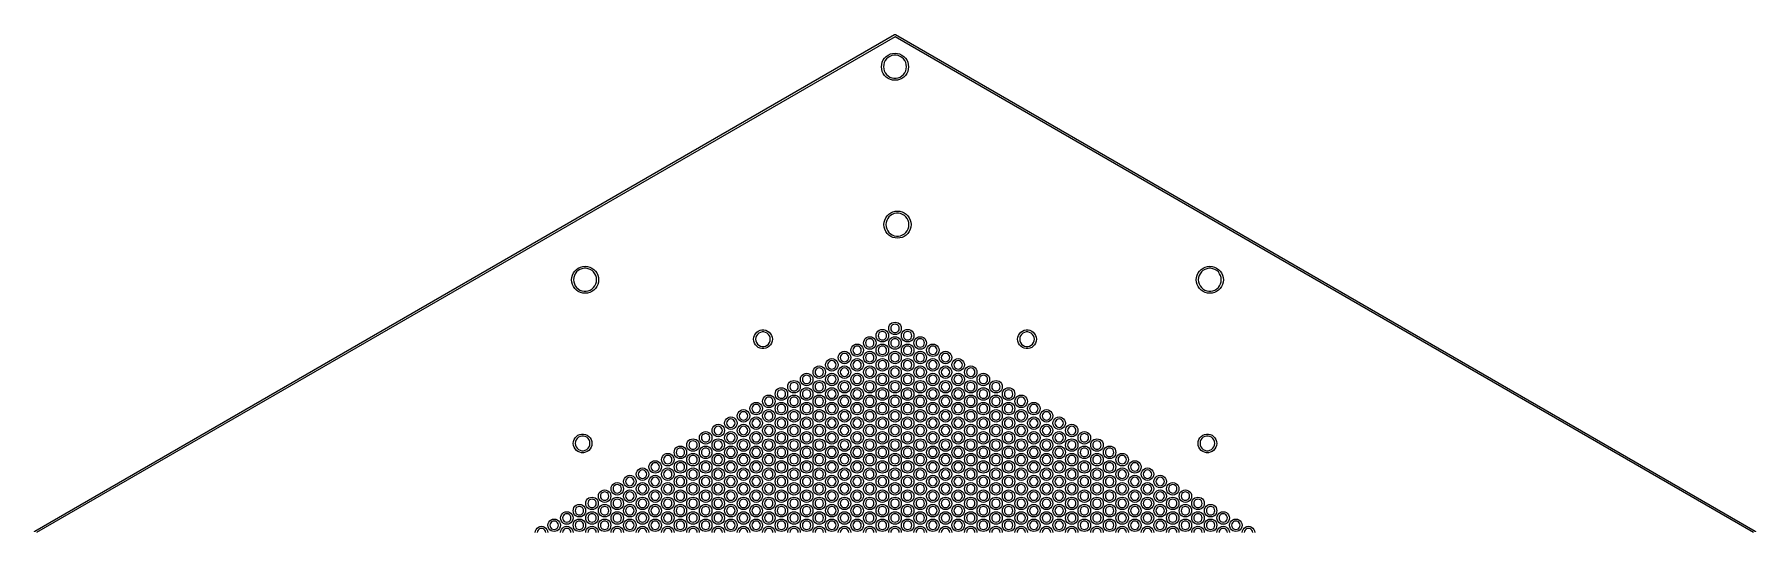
# Model space of a CAD drawing. Extents: x 0 to 6.5, y -7.51 to 0.
# Drawn here: x 0 to 6.5, y -1.88 to 0 of the extents above; entities that cross this region are included whole.
import ezdxf

# ---------------------------------------------------------------- set-up
doc = ezdxf.new("R2010")
doc.units = 0
doc.header["$MEASUREMENT"] = 0
doc.layers.add('BLACK', color=7, linetype='CONTINUOUS')

msp = doc.modelspace()

# ---------------------------------------------------------------- linework, layer by layer
at = {"layer": 'BLACK', "linetype": 'CONTINUOUS'}
for p, q in [((-0.002, -1.873), (3.248, 0.0034)), ((3.248, 0.0034), (3.2482, 0.0035)), ((3.2482, 0.0035), (3.2483, 0.0035)), ((3.2483, 0.0035), (3.2484, 0.0036)), ((3.2484, 0.0036), (3.2487, 0.0037)), ((3.2487, 0.0037), (3.2492, 0.0038)), ((3.2492, 0.0038), (3.2497, 0.0039)), ((3.2497, 0.0039), (3.25, 0.0039)), ((3.25, 0.0039), (3.2503, 0.0039)), ((3.2503, 0.0039), (3.2508, 0.0038)), ((3.2508, 0.0038), (3.2513, 0.0037)), ((3.2513, 0.0037), (3.2516, 0.0036)), ((3.2516, 0.0036), (3.2517, 0.0035)), ((3.2517, 0.0035), (3.2518, 0.0035)), ((3.2518, 0.0035), (3.252, 0.0034)), ((3.252, 0.0034), (6.502, -1.873)), ((3.25, -0.0045), (0.0039, -1.8787)), ((6.4961, -1.8787), (3.25, -0.0045)), ((3.1988, -0.1181), (3.1996, -0.1092)), ((3.1996, -0.127), (3.1988, -0.1181)), ((3.1996, -0.1092), (3.2019, -0.1006)), ((3.2019, -0.1356), (3.1996, -0.127)), ((3.2019, -0.1006), (3.2057, -0.0925)), ((3.2057, -0.0925), (3.2108, -0.0852)), ((3.2072, -0.1101), (3.2065, -0.1181)), ((3.2065, -0.1181), (3.2072, -0.1261)), ((3.2094, -0.1024), (3.2072, -0.1101)), ((3.2072, -0.1261), (3.2094, -0.1338)), ((3.213, -0.0952), (3.2094, -0.1024)), ((3.2108, -0.0852), (3.2171, -0.0789)), ((3.2179, -0.0888), (3.213, -0.0952)), ((3.2171, -0.0789), (3.2244, -0.0738)), ((3.2238, -0.0834), (3.2179, -0.0888)), ((3.2306, -0.0792), (3.2238, -0.0834)), ((3.2244, -0.0738), (3.2325, -0.07)), ((3.2381, -0.0763), (3.2306, -0.0792)), ((3.2325, -0.07), (3.2411, -0.0677)), ((3.246, -0.0748), (3.2381, -0.0763)), ((3.2411, -0.0677), (3.25, -0.0669)), ((3.254, -0.0748), (3.246, -0.0748)), ((3.25, -0.0669), (3.2589, -0.0677)), ((3.2619, -0.0763), (3.254, -0.0748)), ((3.2589, -0.0677), (3.2675, -0.07)), ((3.2694, -0.0792), (3.2619, -0.0763)), ((3.2675, -0.07), (3.2756, -0.0738)), ((3.2762, -0.0834), (3.2694, -0.0792)), ((3.2756, -0.0738), (3.2829, -0.0789)), ((3.2821, -0.0888), (3.2762, -0.0834)), ((3.287, -0.0952), (3.2821, -0.0888)), ((3.2829, -0.0789), (3.2892, -0.0852)), ((3.2906, -0.1024), (3.287, -0.0952)), ((3.2892, -0.0852), (3.2943, -0.0925)), ((3.2928, -0.1101), (3.2906, -0.1024)), ((3.2906, -0.1338), (3.2928, -0.1261)), ((3.2935, -0.1181), (3.2928, -0.1101)), ((3.2928, -0.1261), (3.2935, -0.1181)), ((3.2943, -0.0925), (3.2981, -0.1006)), ((3.2981, -0.1006), (3.3004, -0.1092)), ((3.3004, -0.127), (3.2981, -0.1356)), ((3.3004, -0.1092), (3.3012, -0.1181)), ((3.3012, -0.1181), (3.3004, -0.127)), ((3.2057, -0.1437), (3.2019, -0.1356)), ((3.2108, -0.151), (3.2057, -0.1437)), ((3.2094, -0.1338), (3.213, -0.141)), ((3.2171, -0.1573), (3.2108, -0.151)), ((3.213, -0.141), (3.2179, -0.1474)), ((3.2244, -0.1624), (3.2171, -0.1573)), ((3.2179, -0.1474), (3.2238, -0.1528)), ((3.2238, -0.1528), (3.2306, -0.157)), ((3.2325, -0.1662), (3.2244, -0.1624)), ((3.2306, -0.157), (3.2381, -0.1599)), ((3.2411, -0.1685), (3.2325, -0.1662)), ((3.2381, -0.1599), (3.246, -0.1614)), ((3.25, -0.1693), (3.2411, -0.1685)), ((3.246, -0.1614), (3.254, -0.1614)), ((3.2589, -0.1685), (3.25, -0.1693)), ((3.254, -0.1614), (3.2619, -0.1599)), ((3.2675, -0.1662), (3.2589, -0.1685)), ((3.2619, -0.1599), (3.2694, -0.157)), ((3.2756, -0.1624), (3.2675, -0.1662)), ((3.2694, -0.157), (3.2762, -0.1528)), ((3.2829, -0.1573), (3.2756, -0.1624)), ((3.2762, -0.1528), (3.2821, -0.1474)), ((3.2821, -0.1474), (3.287, -0.141)), ((3.2892, -0.151), (3.2829, -0.1573)), ((3.287, -0.141), (3.2906, -0.1338)), ((3.2943, -0.1437), (3.2892, -0.151)), ((3.2981, -0.1356), (3.2943, -0.1437)), ((3.2081, -0.715), (3.2089, -0.7061)), ((3.2089, -0.7239), (3.2081, -0.715)), ((3.2089, -0.7061), (3.2112, -0.6975)), ((3.2112, -0.6975), (3.215, -0.6894)), ((3.215, -0.6894), (3.2201, -0.6821)), ((3.2166, -0.707), (3.2158, -0.715)), ((3.2158, -0.715), (3.2166, -0.723)), ((3.2188, -0.6993), (3.2166, -0.707)), ((3.2224, -0.6921), (3.2188, -0.6993)), ((3.2201, -0.6821), (3.2264, -0.6758)), ((3.2272, -0.6857), (3.2224, -0.6921)), ((3.2264, -0.6758), (3.2337, -0.6706)), ((3.2331, -0.6803), (3.2272, -0.6857)), ((3.2399, -0.676), (3.2331, -0.6803)), ((3.2337, -0.6706), (3.2418, -0.6669)), ((3.2474, -0.6731), (3.2399, -0.676)), ((3.2418, -0.6669), (3.2504, -0.6646)), ((3.2553, -0.6717), (3.2474, -0.6731)), ((3.2504, -0.6646), (3.2593, -0.6638)), ((3.2633, -0.6717), (3.2553, -0.6717)), ((3.2593, -0.6638), (3.2682, -0.6646)), ((3.2712, -0.6731), (3.2633, -0.6717)), ((3.2682, -0.6646), (3.2768, -0.6669)), ((3.2787, -0.676), (3.2712, -0.6731)), ((3.2768, -0.6669), (3.2849, -0.6706)), ((3.2855, -0.6803), (3.2787, -0.676)), ((3.2849, -0.6706), (3.2922, -0.6758)), ((3.2915, -0.6857), (3.2855, -0.6803)), ((3.2963, -0.6921), (3.2915, -0.6857)), ((3.2922, -0.6758), (3.2985, -0.6821)), ((3.2999, -0.6993), (3.2963, -0.6921)), ((3.2985, -0.6821), (3.3037, -0.6894)), ((3.3021, -0.707), (3.2999, -0.6993)), ((3.3028, -0.715), (3.3021, -0.707)), ((3.3021, -0.723), (3.3028, -0.715)), ((3.3037, -0.6894), (3.3074, -0.6975)), ((3.3074, -0.6975), (3.3097, -0.7061)), ((3.3097, -0.7061), (3.3105, -0.715)), ((3.3105, -0.715), (3.3097, -0.7239)), ((3.2112, -0.7325), (3.2089, -0.7239)), ((3.215, -0.7406), (3.2112, -0.7325)), ((3.2201, -0.7479), (3.215, -0.7406)), ((3.2166, -0.723), (3.2188, -0.7307)), ((3.2188, -0.7307), (3.2224, -0.7379)), ((3.2264, -0.7542), (3.2201, -0.7479)), ((3.2224, -0.7379), (3.2272, -0.7443)), ((3.2337, -0.7593), (3.2264, -0.7542)), ((3.2272, -0.7443), (3.2331, -0.7497)), ((3.2331, -0.7497), (3.2399, -0.7539)), ((3.2418, -0.7631), (3.2337, -0.7593)), ((3.2399, -0.7539), (3.2474, -0.7568)), ((3.2504, -0.7654), (3.2418, -0.7631)), ((3.2474, -0.7568), (3.2553, -0.7583)), ((3.2593, -0.7661), (3.2504, -0.7654)), ((3.2553, -0.7583), (3.2633, -0.7583)), ((3.2682, -0.7654), (3.2593, -0.7661)), ((3.2633, -0.7583), (3.2712, -0.7568)), ((3.2768, -0.7631), (3.2682, -0.7654)), ((3.2712, -0.7568), (3.2787, -0.7539)), ((3.2849, -0.7593), (3.2768, -0.7631)), ((3.2787, -0.7539), (3.2855, -0.7497)), ((3.2922, -0.7542), (3.2849, -0.7593)), ((3.2855, -0.7497), (3.2915, -0.7443)), ((3.2915, -0.7443), (3.2963, -0.7379)), ((3.2985, -0.7479), (3.2922, -0.7542)), ((3.2963, -0.7379), (3.2999, -0.7307)), ((3.3037, -0.7406), (3.2985, -0.7479)), ((3.2999, -0.7307), (3.3021, -0.723)), ((3.3074, -0.7325), (3.3037, -0.7406)), ((3.3097, -0.7239), (3.3074, -0.7325)), ((2.0278, -0.9143), (2.0301, -0.9057)), ((2.0301, -0.9057), (2.0339, -0.8976)), ((2.0339, -0.8976), (2.039, -0.8903)), ((2.0377, -0.9075), (2.0355, -0.9152)), ((2.0412, -0.9003), (2.0377, -0.9075)), ((2.039, -0.8903), (2.0453, -0.884)), ((2.0461, -0.8939), (2.0412, -0.9003)), ((2.0453, -0.884), (2.0526, -0.8789)), ((2.052, -0.8885), (2.0461, -0.8939)), ((2.0588, -0.8843), (2.052, -0.8885)), ((2.0526, -0.8789), (2.0607, -0.8751)), ((2.0663, -0.8814), (2.0588, -0.8843)), ((2.0607, -0.8751), (2.0693, -0.8728)), ((2.0742, -0.8799), (2.0663, -0.8814)), ((2.0693, -0.8728), (2.0782, -0.872)), ((2.0822, -0.8799), (2.0742, -0.8799)), ((2.0782, -0.872), (2.0871, -0.8728)), ((2.0901, -0.8814), (2.0822, -0.8799)), ((2.0871, -0.8728), (2.0957, -0.8751)), ((2.0976, -0.8843), (2.0901, -0.8814)), ((2.0957, -0.8751), (2.1038, -0.8789)), ((2.1044, -0.8885), (2.0976, -0.8843)), ((2.1038, -0.8789), (2.1111, -0.884)), ((2.1104, -0.8939), (2.1044, -0.8885)), ((2.1152, -0.9003), (2.1104, -0.8939)), ((2.1111, -0.884), (2.1174, -0.8903)), ((2.1188, -0.9075), (2.1152, -0.9003)), ((2.1174, -0.8903), (2.1226, -0.8976)), ((2.121, -0.9152), (2.1188, -0.9075)), ((2.1226, -0.8976), (2.1263, -0.9057)), ((2.1263, -0.9057), (2.1286, -0.9143)), ((4.39, -0.9143), (4.3923, -0.9057)), ((4.3923, -0.9057), (4.3961, -0.8976)), ((4.3961, -0.8976), (4.4012, -0.8903)), ((4.3999, -0.9075), (4.3977, -0.9152)), ((4.4035, -0.9003), (4.3999, -0.9075)), ((4.4012, -0.8903), (4.4075, -0.884)), ((4.4083, -0.8939), (4.4035, -0.9003)), ((4.4075, -0.884), (4.4148, -0.8789)), ((4.4142, -0.8885), (4.4083, -0.8939)), ((4.421, -0.8843), (4.4142, -0.8885)), ((4.4148, -0.8789), (4.4229, -0.8751)), ((4.4285, -0.8814), (4.421, -0.8843)), ((4.4229, -0.8751), (4.4315, -0.8728)), ((4.4364, -0.8799), (4.4285, -0.8814)), ((4.4315, -0.8728), (4.4404, -0.872)), ((4.4444, -0.8799), (4.4364, -0.8799)), ((4.4404, -0.872), (4.4493, -0.8728)), ((4.4523, -0.8814), (4.4444, -0.8799)), ((4.4493, -0.8728), (4.4579, -0.8751)), ((4.4598, -0.8843), (4.4523, -0.8814)), ((4.4579, -0.8751), (4.466, -0.8789)), ((4.4666, -0.8885), (4.4598, -0.8843)), ((4.466, -0.8789), (4.4733, -0.884)), ((4.4726, -0.8939), (4.4666, -0.8885)), ((4.4774, -0.9003), (4.4726, -0.8939)), ((4.4733, -0.884), (4.4796, -0.8903)), ((4.481, -0.9075), (4.4774, -0.9003)), ((4.4796, -0.8903), (4.4848, -0.8976)), ((4.4832, -0.9152), (4.481, -0.9075)), ((4.4848, -0.8976), (4.4885, -0.9057)), ((4.4885, -0.9057), (4.4908, -0.9143)), ((2.027, -0.9232), (2.0278, -0.9143)), ((2.0278, -0.9321), (2.027, -0.9232)), ((2.0301, -0.9407), (2.0278, -0.9321)), ((2.0339, -0.9488), (2.0301, -0.9407)), ((2.039, -0.9561), (2.0339, -0.9488)), ((2.0355, -0.9152), (2.0347, -0.9232)), ((2.0347, -0.9232), (2.0355, -0.9312)), ((2.0355, -0.9312), (2.0377, -0.9389)), ((2.0377, -0.9389), (2.0412, -0.9461)), ((2.0453, -0.9624), (2.039, -0.9561)), ((2.0412, -0.9461), (2.0461, -0.9525)), ((2.0526, -0.9676), (2.0453, -0.9624)), ((2.0461, -0.9525), (2.052, -0.9579)), ((2.052, -0.9579), (2.0588, -0.9622)), ((2.0607, -0.9713), (2.0526, -0.9676)), ((2.0588, -0.9622), (2.0663, -0.9651)), ((2.0693, -0.9736), (2.0607, -0.9713)), ((2.0663, -0.9651), (2.0742, -0.9665)), ((2.0782, -0.9744), (2.0693, -0.9736)), ((2.0742, -0.9665), (2.0822, -0.9665)), ((2.0871, -0.9736), (2.0782, -0.9744)), ((2.0822, -0.9665), (2.0901, -0.9651)), ((2.0957, -0.9713), (2.0871, -0.9736)), ((2.0901, -0.9651), (2.0976, -0.9622)), ((2.1038, -0.9676), (2.0957, -0.9713)), ((2.0976, -0.9622), (2.1044, -0.9579)), ((2.1111, -0.9624), (2.1038, -0.9676)), ((2.1044, -0.9579), (2.1104, -0.9525)), ((2.1104, -0.9525), (2.1152, -0.9461)), ((2.1174, -0.9561), (2.1111, -0.9624)), ((2.1152, -0.9461), (2.1188, -0.9389)), ((2.1226, -0.9488), (2.1174, -0.9561)), ((2.1188, -0.9389), (2.121, -0.9312)), ((2.1217, -0.9232), (2.121, -0.9152)), ((2.121, -0.9312), (2.1217, -0.9232)), ((2.1263, -0.9407), (2.1226, -0.9488)), ((2.1286, -0.9321), (2.1263, -0.9407)), ((2.1286, -0.9143), (2.1294, -0.9232)), ((2.1294, -0.9232), (2.1286, -0.9321)), ((4.3893, -0.9232), (4.39, -0.9143)), ((4.39, -0.9321), (4.3893, -0.9232)), ((4.3923, -0.9407), (4.39, -0.9321)), ((4.3961, -0.9488), (4.3923, -0.9407)), ((4.4012, -0.9561), (4.3961, -0.9488)), ((4.3977, -0.9152), (4.3969, -0.9232)), ((4.3969, -0.9232), (4.3977, -0.9312)), ((4.3977, -0.9312), (4.3999, -0.9389)), ((4.3999, -0.9389), (4.4035, -0.9461)), ((4.4075, -0.9624), (4.4012, -0.9561)), ((4.4035, -0.9461), (4.4083, -0.9525)), ((4.4148, -0.9676), (4.4075, -0.9624)), ((4.4083, -0.9525), (4.4142, -0.9579)), ((4.4142, -0.9579), (4.421, -0.9622)), ((4.4229, -0.9713), (4.4148, -0.9676)), ((4.421, -0.9622), (4.4285, -0.9651)), ((4.4315, -0.9736), (4.4229, -0.9713)), ((4.4285, -0.9651), (4.4364, -0.9665)), ((4.4404, -0.9744), (4.4315, -0.9736)), ((4.4364, -0.9665), (4.4444, -0.9665)), ((4.4493, -0.9736), (4.4404, -0.9744)), ((4.4444, -0.9665), (4.4523, -0.9651)), ((4.4579, -0.9713), (4.4493, -0.9736)), ((4.4523, -0.9651), (4.4598, -0.9622)), ((4.466, -0.9676), (4.4579, -0.9713)), ((4.4598, -0.9622), (4.4666, -0.9579)), ((4.4733, -0.9624), (4.466, -0.9676)), ((4.4666, -0.9579), (4.4726, -0.9525)), ((4.4726, -0.9525), (4.4774, -0.9461)), ((4.4796, -0.9561), (4.4733, -0.9624)), ((4.4774, -0.9461), (4.481, -0.9389)), ((4.4848, -0.9488), (4.4796, -0.9561)), ((4.481, -0.9389), (4.4832, -0.9312)), ((4.4839, -0.9232), (4.4832, -0.9152)), ((4.4832, -0.9312), (4.4839, -0.9232)), ((4.4885, -0.9407), (4.4848, -0.9488)), ((4.4908, -0.9321), (4.4885, -0.9407)), ((4.4908, -0.9143), (4.4916, -0.9232)), ((4.4916, -0.9232), (4.4908, -0.9321)), ((3.2264, -1.1071), (3.2272, -1.101)), ((3.2272, -1.101), (3.2295, -1.0953)), ((3.2295, -1.0953), (3.2333, -1.0904)), ((3.2333, -1.0904), (3.2382, -1.0867)), ((3.2348, -1.1022), (3.2341, -1.1071)), ((3.2371, -1.0977), (3.2348, -1.1022)), ((3.2406, -1.0942), (3.2371, -1.0977)), ((3.2382, -1.0867), (3.2439, -1.0843)), ((3.2451, -1.0919), (3.2406, -1.0942)), ((3.2439, -1.0843), (3.25, -1.0835)), ((3.25, -1.0912), (3.2451, -1.0919)), ((3.25, -1.0835), (3.2561, -1.0843)), ((3.2549, -1.0919), (3.25, -1.0912)), ((3.2594, -1.0942), (3.2549, -1.0919)), ((3.2561, -1.0843), (3.2618, -1.0867)), ((3.2629, -1.0977), (3.2594, -1.0942)), ((3.2618, -1.0867), (3.2667, -1.0904)), ((3.2652, -1.1022), (3.2629, -1.0977)), ((3.2659, -1.1071), (3.2652, -1.1022)), ((3.2667, -1.0904), (3.2705, -1.0953)), ((3.2705, -1.0953), (3.2728, -1.101)), ((3.2728, -1.101), (3.2736, -1.1071)), ((2.7154, -1.148), (2.7161, -1.1406)), ((2.7161, -1.1554), (2.7154, -1.148)), ((2.7161, -1.1406), (2.7184, -1.1336)), ((2.7184, -1.1624), (2.7161, -1.1554)), ((2.7184, -1.1336), (2.7221, -1.1272)), ((2.7221, -1.1688), (2.7184, -1.1624)), ((2.7221, -1.1272), (2.7271, -1.1217)), ((2.7271, -1.1743), (2.7221, -1.1688)), ((2.7239, -1.1413), (2.723, -1.148)), ((2.723, -1.148), (2.7239, -1.1546)), ((2.7262, -1.1351), (2.7239, -1.1413)), ((2.7239, -1.1546), (2.7262, -1.1609)), ((2.73, -1.1296), (2.7262, -1.1351)), ((2.7262, -1.1609), (2.73, -1.1664)), ((2.7271, -1.1217), (2.7331, -1.1173)), ((2.735, -1.1251), (2.73, -1.1296)), ((2.73, -1.1664), (2.735, -1.1708)), ((2.7331, -1.1173), (2.7399, -1.1143)), ((2.741, -1.122), (2.735, -1.1251)), ((2.735, -1.1708), (2.741, -1.1739)), ((2.7399, -1.1143), (2.7471, -1.1128)), ((2.7475, -1.1204), (2.741, -1.122)), ((2.7471, -1.1128), (2.7545, -1.1128)), ((2.7542, -1.1204), (2.7475, -1.1204)), ((2.7607, -1.122), (2.7542, -1.1204)), ((2.7545, -1.1128), (2.7618, -1.1143)), ((2.7666, -1.1251), (2.7607, -1.122)), ((2.7607, -1.1739), (2.7666, -1.1708)), ((2.7618, -1.1143), (2.7685, -1.1173)), ((2.7716, -1.1296), (2.7666, -1.1251)), ((2.7666, -1.1708), (2.7716, -1.1664)), ((2.7685, -1.1173), (2.7745, -1.1217)), ((2.7754, -1.1351), (2.7716, -1.1296)), ((2.7716, -1.1664), (2.7754, -1.1609)), ((2.7745, -1.1217), (2.7795, -1.1272)), ((2.7795, -1.1688), (2.7745, -1.1743)), ((2.7778, -1.1413), (2.7754, -1.1351)), ((2.7754, -1.1609), (2.7778, -1.1546)), ((2.7786, -1.148), (2.7778, -1.1413)), ((2.7778, -1.1546), (2.7786, -1.148)), ((2.7795, -1.1272), (2.7832, -1.1336)), ((2.7832, -1.1624), (2.7795, -1.1688)), ((2.7832, -1.1336), (2.7855, -1.1406)), ((2.7855, -1.1554), (2.7832, -1.1624)), ((2.7855, -1.1406), (2.7862, -1.148)), ((2.7862, -1.148), (2.7855, -1.1554)), ((3.0901, -1.1731), (3.095, -1.1693)), ((3.095, -1.1693), (3.1007, -1.167)), ((3.1007, -1.167), (3.1068, -1.1662)), ((3.1068, -1.1662), (3.1129, -1.167)), ((3.1129, -1.167), (3.1186, -1.1693)), ((3.1186, -1.1693), (3.1235, -1.1731)), ((3.1309, -1.1622), (3.1317, -1.1561)), ((3.1317, -1.1683), (3.1309, -1.1622)), ((3.1317, -1.1561), (3.1341, -1.1504)), ((3.1341, -1.174), (3.1317, -1.1683)), ((3.1341, -1.1504), (3.1378, -1.1455)), ((3.1378, -1.1455), (3.1427, -1.1418)), ((3.1394, -1.1573), (3.1386, -1.1622)), ((3.1386, -1.1622), (3.1394, -1.1672)), ((3.1416, -1.1529), (3.1394, -1.1573)), ((3.1394, -1.1672), (3.1416, -1.1716)), ((3.1452, -1.1493), (3.1416, -1.1529)), ((3.1427, -1.1418), (3.1484, -1.1394)), ((3.1496, -1.1471), (3.1452, -1.1493)), ((3.1484, -1.1394), (3.1545, -1.1386)), ((3.1545, -1.1463), (3.1496, -1.1471)), ((3.1545, -1.1386), (3.1606, -1.1394)), ((3.1595, -1.1471), (3.1545, -1.1463)), ((3.1639, -1.1493), (3.1595, -1.1471)), ((3.1606, -1.1394), (3.1663, -1.1418)), ((3.1674, -1.1529), (3.1639, -1.1493)), ((3.1663, -1.1418), (3.1712, -1.1455)), ((3.1697, -1.1573), (3.1674, -1.1529)), ((3.1674, -1.1716), (3.1697, -1.1672)), ((3.1705, -1.1622), (3.1697, -1.1573)), ((3.1697, -1.1672), (3.1705, -1.1622)), ((3.1712, -1.1455), (3.175, -1.1504)), ((3.175, -1.1504), (3.1773, -1.1561)), ((3.1773, -1.1683), (3.175, -1.174)), ((3.1773, -1.1561), (3.1782, -1.1622)), ((3.1782, -1.1622), (3.1773, -1.1683)), ((3.1786, -1.1347), (3.1794, -1.1286)), ((3.1794, -1.1408), (3.1786, -1.1347)), ((3.1794, -1.1286), (3.1818, -1.1229)), ((3.1818, -1.1465), (3.1794, -1.1408)), ((3.1818, -1.1229), (3.1856, -1.118)), ((3.1856, -1.1514), (3.1818, -1.1465)), ((3.1856, -1.118), (3.1905, -1.1142)), ((3.1905, -1.1551), (3.1856, -1.1514)), ((3.1856, -1.1731), (3.1905, -1.1693)), ((3.1871, -1.1297), (3.1863, -1.1347)), ((3.1863, -1.1347), (3.1871, -1.1396)), ((3.1894, -1.1253), (3.1871, -1.1297)), ((3.1871, -1.1396), (3.1894, -1.144)), ((3.1929, -1.1218), (3.1894, -1.1253)), ((3.1894, -1.144), (3.1929, -1.1476)), ((3.1905, -1.1142), (3.1962, -1.1118)), ((3.1962, -1.1575), (3.1905, -1.1551)), ((3.1905, -1.1693), (3.1962, -1.167)), ((3.1973, -1.1195), (3.1929, -1.1218)), ((3.1929, -1.1476), (3.1973, -1.1498)), ((3.1962, -1.1118), (3.2023, -1.111)), ((3.2023, -1.1583), (3.1962, -1.1575)), ((3.1962, -1.167), (3.2023, -1.1662)), ((3.2023, -1.1187), (3.1973, -1.1195)), ((3.1973, -1.1498), (3.2023, -1.1506)), ((3.2023, -1.111), (3.2084, -1.1118)), ((3.2072, -1.1195), (3.2023, -1.1187)), ((3.2023, -1.1506), (3.2072, -1.1498)), ((3.2084, -1.1575), (3.2023, -1.1583)), ((3.2023, -1.1662), (3.2084, -1.167)), ((3.2116, -1.1218), (3.2072, -1.1195)), ((3.2072, -1.1498), (3.2116, -1.1476)), ((3.2084, -1.1118), (3.2141, -1.1142)), ((3.2141, -1.1551), (3.2084, -1.1575)), ((3.2084, -1.167), (3.2141, -1.1693)), ((3.2152, -1.1253), (3.2116, -1.1218)), ((3.2116, -1.1476), (3.2152, -1.144)), ((3.2141, -1.1142), (3.219, -1.118)), ((3.219, -1.1514), (3.2141, -1.1551)), ((3.2141, -1.1693), (3.219, -1.1731)), ((3.2174, -1.1297), (3.2152, -1.1253)), ((3.2152, -1.144), (3.2174, -1.1396)), ((3.2182, -1.1347), (3.2174, -1.1297)), ((3.2174, -1.1396), (3.2182, -1.1347)), ((3.219, -1.118), (3.2227, -1.1229)), ((3.2227, -1.1465), (3.219, -1.1514)), ((3.2227, -1.1229), (3.2251, -1.1286)), ((3.2251, -1.1408), (3.2227, -1.1465)), ((3.2251, -1.1286), (3.2259, -1.1347)), ((3.2259, -1.1347), (3.2251, -1.1408)), ((3.2272, -1.1132), (3.2264, -1.1071)), ((3.2264, -1.1622), (3.2272, -1.1561)), ((3.2272, -1.1683), (3.2264, -1.1622)), ((3.2295, -1.1189), (3.2272, -1.1132)), ((3.2272, -1.1561), (3.2295, -1.1504)), ((3.2295, -1.174), (3.2272, -1.1683)), ((3.2333, -1.1238), (3.2295, -1.1189)), ((3.2295, -1.1504), (3.2333, -1.1455)), ((3.2382, -1.1276), (3.2333, -1.1238)), ((3.2333, -1.1455), (3.2382, -1.1418)), ((3.2341, -1.1071), (3.2348, -1.112)), ((3.2348, -1.1573), (3.2341, -1.1622)), ((3.2341, -1.1622), (3.2348, -1.1672)), ((3.2348, -1.112), (3.2371, -1.1165)), ((3.2371, -1.1529), (3.2348, -1.1573)), ((3.2348, -1.1672), (3.2371, -1.1716)), ((3.2371, -1.1165), (3.2406, -1.12)), ((3.2406, -1.1493), (3.2371, -1.1529)), ((3.2439, -1.1299), (3.2382, -1.1276)), ((3.2382, -1.1418), (3.2439, -1.1394)), ((3.2406, -1.12), (3.2451, -1.1223)), ((3.2451, -1.1471), (3.2406, -1.1493)), ((3.25, -1.1307), (3.2439, -1.1299)), ((3.2439, -1.1394), (3.25, -1.1386)), ((3.2451, -1.1223), (3.25, -1.1231)), ((3.25, -1.1463), (3.2451, -1.1471)), ((3.25, -1.1231), (3.2549, -1.1223)), ((3.2561, -1.1299), (3.25, -1.1307)), ((3.25, -1.1386), (3.2561, -1.1394)), ((3.2549, -1.1471), (3.25, -1.1463)), ((3.2549, -1.1223), (3.2594, -1.12)), ((3.2594, -1.1493), (3.2549, -1.1471)), ((3.2618, -1.1276), (3.2561, -1.1299)), ((3.2561, -1.1394), (3.2618, -1.1418)), ((3.2594, -1.12), (3.2629, -1.1165)), ((3.2629, -1.1529), (3.2594, -1.1493)), ((3.2667, -1.1238), (3.2618, -1.1276)), ((3.2618, -1.1418), (3.2667, -1.1455)), ((3.2629, -1.1165), (3.2652, -1.112)), ((3.2652, -1.1573), (3.2629, -1.1529)), ((3.2629, -1.1716), (3.2652, -1.1672)), ((3.2652, -1.112), (3.2659, -1.1071)), ((3.2659, -1.1622), (3.2652, -1.1573)), ((3.2652, -1.1672), (3.2659, -1.1622)), ((3.2705, -1.1189), (3.2667, -1.1238)), ((3.2667, -1.1455), (3.2705, -1.1504)), ((3.2728, -1.1132), (3.2705, -1.1189)), ((3.2705, -1.1504), (3.2728, -1.1561)), ((3.2728, -1.1683), (3.2705, -1.174)), ((3.2736, -1.1071), (3.2728, -1.1132)), ((3.2728, -1.1561), (3.2736, -1.1622)), ((3.2736, -1.1622), (3.2728, -1.1683)), ((3.2741, -1.1347), (3.2749, -1.1286)), ((3.2749, -1.1408), (3.2741, -1.1347)), ((3.2749, -1.1286), (3.2773, -1.1229)), ((3.2773, -1.1465), (3.2749, -1.1408)), ((3.2773, -1.1229), (3.281, -1.118)), ((3.281, -1.1514), (3.2773, -1.1465)), ((3.281, -1.118), (3.2859, -1.1142)), ((3.2859, -1.1551), (3.281, -1.1514)), ((3.281, -1.1731), (3.2859, -1.1693)), ((3.2826, -1.1297), (3.2818, -1.1347)), ((3.2818, -1.1347), (3.2826, -1.1396)), ((3.2848, -1.1253), (3.2826, -1.1297)), ((3.2826, -1.1396), (3.2848, -1.144)), ((3.2884, -1.1218), (3.2848, -1.1253)), ((3.2848, -1.144), (3.2884, -1.1476)), ((3.2859, -1.1142), (3.2916, -1.1118)), ((3.2916, -1.1575), (3.2859, -1.1551)), ((3.2859, -1.1693), (3.2916, -1.167)), ((3.2928, -1.1195), (3.2884, -1.1218)), ((3.2884, -1.1476), (3.2928, -1.1498)), ((3.2916, -1.1118), (3.2977, -1.111)), ((3.2977, -1.1583), (3.2916, -1.1575)), ((3.2916, -1.167), (3.2977, -1.1662)), ((3.2977, -1.1187), (3.2928, -1.1195)), ((3.2928, -1.1498), (3.2977, -1.1506)), ((3.2977, -1.111), (3.3038, -1.1118)), ((3.3027, -1.1195), (3.2977, -1.1187)), ((3.2977, -1.1506), (3.3027, -1.1498)), ((3.3038, -1.1575), (3.2977, -1.1583)), ((3.2977, -1.1662), (3.3038, -1.167)), ((3.3071, -1.1218), (3.3027, -1.1195)), ((3.3027, -1.1498), (3.3071, -1.1476)), ((3.3038, -1.1118), (3.3095, -1.1142)), ((3.3095, -1.1551), (3.3038, -1.1575)), ((3.3038, -1.167), (3.3095, -1.1693)), ((3.3106, -1.1253), (3.3071, -1.1218)), ((3.3071, -1.1476), (3.3106, -1.144)), ((3.3095, -1.1142), (3.3144, -1.118)), ((3.3144, -1.1514), (3.3095, -1.1551)), ((3.3095, -1.1693), (3.3144, -1.1731)), ((3.3129, -1.1297), (3.3106, -1.1253)), ((3.3106, -1.144), (3.3129, -1.1396)), ((3.3137, -1.1347), (3.3129, -1.1297)), ((3.3129, -1.1396), (3.3137, -1.1347)), ((3.3144, -1.118), (3.3182, -1.1229)), ((3.3182, -1.1465), (3.3144, -1.1514)), ((3.3182, -1.1229), (3.3206, -1.1286)), ((3.3206, -1.1408), (3.3182, -1.1465)), ((3.3206, -1.1286), (3.3214, -1.1347)), ((3.3214, -1.1347), (3.3206, -1.1408)), ((3.3218, -1.1622), (3.3227, -1.1561)), ((3.3227, -1.1683), (3.3218, -1.1622)), ((3.3227, -1.1561), (3.325, -1.1504)), ((3.325, -1.174), (3.3227, -1.1683)), ((3.325, -1.1504), (3.3288, -1.1455)), ((3.3288, -1.1455), (3.3337, -1.1418)), ((3.3303, -1.1573), (3.3295, -1.1622)), ((3.3295, -1.1622), (3.3303, -1.1672)), ((3.3326, -1.1529), (3.3303, -1.1573)), ((3.3303, -1.1672), (3.3326, -1.1716)), ((3.3361, -1.1493), (3.3326, -1.1529)), ((3.3337, -1.1418), (3.3394, -1.1394)), ((3.3405, -1.1471), (3.3361, -1.1493)), ((3.3394, -1.1394), (3.3455, -1.1386)), ((3.3455, -1.1463), (3.3405, -1.1471)), ((3.3455, -1.1386), (3.3516, -1.1394)), ((3.3504, -1.1471), (3.3455, -1.1463)), ((3.3548, -1.1493), (3.3504, -1.1471)), ((3.3516, -1.1394), (3.3573, -1.1418)), ((3.3584, -1.1529), (3.3548, -1.1493)), ((3.3573, -1.1418), (3.3622, -1.1455)), ((3.3606, -1.1573), (3.3584, -1.1529)), ((3.3584, -1.1716), (3.3606, -1.1672)), ((3.3614, -1.1622), (3.3606, -1.1573)), ((3.3606, -1.1672), (3.3614, -1.1622)), ((3.3622, -1.1455), (3.3659, -1.1504)), ((3.3659, -1.1504), (3.3683, -1.1561)), ((3.3683, -1.1683), (3.3659, -1.174)), ((3.3683, -1.1561), (3.3691, -1.1622)), ((3.3691, -1.1622), (3.3683, -1.1683)), ((3.3765, -1.1731), (3.3814, -1.1693)), ((3.3814, -1.1693), (3.3871, -1.167)), ((3.3871, -1.167), (3.3932, -1.1662)), ((3.3932, -1.1662), (3.3993, -1.167)), ((3.3993, -1.167), (3.405, -1.1693)), ((3.405, -1.1693), (3.4099, -1.1731)), ((3.7138, -1.148), (3.7145, -1.1406)), ((3.7145, -1.1554), (3.7138, -1.148)), ((3.7145, -1.1406), (3.7168, -1.1336)), ((3.7168, -1.1624), (3.7145, -1.1554)), ((3.7168, -1.1336), (3.7205, -1.1272)), ((3.7205, -1.1688), (3.7168, -1.1624)), ((3.7205, -1.1272), (3.7255, -1.1217)), ((3.7255, -1.1743), (3.7205, -1.1688)), ((3.7222, -1.1413), (3.7214, -1.148)), ((3.7214, -1.148), (3.7222, -1.1546)), ((3.7246, -1.1351), (3.7222, -1.1413)), ((3.7222, -1.1546), (3.7246, -1.1609)), ((3.7284, -1.1296), (3.7246, -1.1351)), ((3.7246, -1.1609), (3.7284, -1.1664)), ((3.7255, -1.1217), (3.7315, -1.1173)), ((3.7334, -1.1251), (3.7284, -1.1296)), ((3.7284, -1.1664), (3.7334, -1.1708)), ((3.7315, -1.1173), (3.7382, -1.1143)), ((3.7393, -1.122), (3.7334, -1.1251)), ((3.7334, -1.1708), (3.7393, -1.1739)), ((3.7382, -1.1143), (3.7455, -1.1128)), ((3.7458, -1.1204), (3.7393, -1.122)), ((3.7455, -1.1128), (3.7529, -1.1128)), ((3.7525, -1.1204), (3.7458, -1.1204)), ((3.759, -1.122), (3.7525, -1.1204)), ((3.7529, -1.1128), (3.7601, -1.1143)), ((3.765, -1.1251), (3.759, -1.122)), ((3.759, -1.1739), (3.765, -1.1708)), ((3.7601, -1.1143), (3.7669, -1.1173)), ((3.77, -1.1296), (3.765, -1.1251)), ((3.765, -1.1708), (3.77, -1.1664)), ((3.7669, -1.1173), (3.7729, -1.1217)), ((3.7738, -1.1351), (3.77, -1.1296)), ((3.77, -1.1664), (3.7738, -1.1609)), ((3.7729, -1.1217), (3.7779, -1.1272)), ((3.7779, -1.1688), (3.7729, -1.1743)), ((3.7761, -1.1413), (3.7738, -1.1351)), ((3.7738, -1.1609), (3.7761, -1.1546)), ((3.777, -1.148), (3.7761, -1.1413)), ((3.7761, -1.1546), (3.777, -1.148)), ((3.7779, -1.1272), (3.7816, -1.1336)), ((3.7816, -1.1624), (3.7779, -1.1688)), ((3.7816, -1.1336), (3.7839, -1.1406)), ((3.7839, -1.1554), (3.7816, -1.1624)), ((3.7839, -1.1406), (3.7846, -1.148)), ((3.7846, -1.148), (3.7839, -1.1554)), ((2.7331, -1.1787), (2.7271, -1.1743)), ((2.7399, -1.1817), (2.7331, -1.1787)), ((2.7471, -1.1832), (2.7399, -1.1817)), ((2.741, -1.1739), (2.7475, -1.1756)), ((2.7545, -1.1832), (2.7471, -1.1832)), ((2.7475, -1.1756), (2.7542, -1.1756)), ((2.7542, -1.1756), (2.7607, -1.1739)), ((2.7618, -1.1817), (2.7545, -1.1832)), ((2.7685, -1.1787), (2.7618, -1.1817)), ((2.7745, -1.1743), (2.7685, -1.1787)), ((2.9885, -1.2388), (2.9909, -1.2331)), ((2.9909, -1.2331), (2.9946, -1.2282)), ((2.9946, -1.2282), (2.9995, -1.2244)), ((2.9984, -1.2355), (2.9962, -1.24)), ((3.002, -1.232), (2.9984, -1.2355)), ((2.9995, -1.2244), (3.0052, -1.2221)), ((3.0064, -1.2297), (3.002, -1.232)), ((3.0052, -1.2221), (3.0113, -1.2213)), ((3.0113, -1.229), (3.0064, -1.2297)), ((3.0113, -1.2213), (3.0174, -1.2221)), ((3.0163, -1.2297), (3.0113, -1.229)), ((3.0207, -1.232), (3.0163, -1.2297)), ((3.0174, -1.2221), (3.0231, -1.2244)), ((3.0242, -1.2355), (3.0207, -1.232)), ((3.0231, -1.2244), (3.028, -1.2282)), ((3.0265, -1.24), (3.0242, -1.2355)), ((3.028, -1.2282), (3.0318, -1.2331)), ((3.0318, -1.2331), (3.0341, -1.2388)), ((3.0354, -1.2173), (3.0362, -1.2112)), ((3.0362, -1.2235), (3.0354, -1.2173)), ((3.0362, -1.2112), (3.0386, -1.2055)), ((3.0386, -1.2292), (3.0362, -1.2235)), ((3.0386, -1.2055), (3.0424, -1.2006)), ((3.0424, -1.234), (3.0386, -1.2292)), ((3.0424, -1.2006), (3.0473, -1.1969)), ((3.0473, -1.2378), (3.0424, -1.234)), ((3.0439, -1.2124), (3.0431, -1.2173)), ((3.0431, -1.2173), (3.0439, -1.2223)), ((3.0462, -1.208), (3.0439, -1.2124)), ((3.0439, -1.2223), (3.0462, -1.2267)), ((3.0497, -1.2044), (3.0462, -1.208)), ((3.0462, -1.2267), (3.0497, -1.2302)), ((3.0473, -1.1969), (3.053, -1.1945)), ((3.0541, -1.2022), (3.0497, -1.2044)), ((3.0497, -1.2302), (3.0541, -1.2325)), ((3.053, -1.1945), (3.0591, -1.1937)), ((3.0591, -1.2014), (3.0541, -1.2022)), ((3.0541, -1.2325), (3.0591, -1.2333)), ((3.0591, -1.1937), (3.0652, -1.1945)), ((3.064, -1.2022), (3.0591, -1.2014)), ((3.0591, -1.2333), (3.064, -1.2325)), ((3.0684, -1.2044), (3.064, -1.2022)), ((3.064, -1.2325), (3.0684, -1.2302)), ((3.0652, -1.1945), (3.0709, -1.1969)), ((3.072, -1.208), (3.0684, -1.2044)), ((3.0684, -1.2302), (3.072, -1.2267)), ((3.0709, -1.1969), (3.0758, -1.2006)), ((3.0758, -1.234), (3.0709, -1.2378)), ((3.0742, -1.2124), (3.072, -1.208)), ((3.072, -1.2267), (3.0742, -1.2223)), ((3.075, -1.2173), (3.0742, -1.2124)), ((3.0742, -1.2223), (3.075, -1.2173)), ((3.0758, -1.2006), (3.0795, -1.2055)), ((3.0795, -1.2292), (3.0758, -1.234)), ((3.0795, -1.2055), (3.0819, -1.2112)), ((3.0819, -1.2235), (3.0795, -1.2292)), ((3.0819, -1.2112), (3.0827, -1.2173)), ((3.0827, -1.2173), (3.0819, -1.2235)), ((3.0832, -1.1898), (3.084, -1.1837)), ((3.084, -1.1959), (3.0832, -1.1898)), ((3.084, -1.1837), (3.0863, -1.178)), ((3.0863, -1.2016), (3.084, -1.1959)), ((3.084, -1.2388), (3.0863, -1.2331)), ((3.0863, -1.178), (3.0901, -1.1731)), ((3.0901, -1.2065), (3.0863, -1.2016)), ((3.0863, -1.2331), (3.0901, -1.2282)), ((3.095, -1.2102), (3.0901, -1.2065)), ((3.0901, -1.2282), (3.095, -1.2244)), ((3.0916, -1.1849), (3.0909, -1.1898)), ((3.0909, -1.1898), (3.0916, -1.1947)), ((3.0939, -1.1804), (3.0916, -1.1849)), ((3.0916, -1.1947), (3.0939, -1.1992)), ((3.0939, -1.2355), (3.0916, -1.24)), ((3.0974, -1.1769), (3.0939, -1.1804)), ((3.0939, -1.1992), (3.0974, -1.2027)), ((3.0974, -1.232), (3.0939, -1.2355)), ((3.1007, -1.2126), (3.095, -1.2102)), ((3.095, -1.2244), (3.1007, -1.2221)), ((3.1019, -1.1746), (3.0974, -1.1769)), ((3.0974, -1.2027), (3.1019, -1.2049)), ((3.1019, -1.2297), (3.0974, -1.232)), ((3.1068, -1.2134), (3.1007, -1.2126)), ((3.1007, -1.2221), (3.1068, -1.2213)), ((3.1068, -1.1738), (3.1019, -1.1746)), ((3.1019, -1.2049), (3.1068, -1.2057)), ((3.1068, -1.229), (3.1019, -1.2297)), ((3.1117, -1.1746), (3.1068, -1.1738)), ((3.1068, -1.2057), (3.1117, -1.2049)), ((3.1129, -1.2126), (3.1068, -1.2134)), ((3.1068, -1.2213), (3.1129, -1.2221)), ((3.1117, -1.2297), (3.1068, -1.229)), ((3.1162, -1.1769), (3.1117, -1.1746)), ((3.1117, -1.2049), (3.1162, -1.2027)), ((3.1162, -1.232), (3.1117, -1.2297)), ((3.1186, -1.2102), (3.1129, -1.2126)), ((3.1129, -1.2221), (3.1186, -1.2244)), ((3.1197, -1.1804), (3.1162, -1.1769)), ((3.1162, -1.2027), (3.1197, -1.1992)), ((3.1197, -1.2355), (3.1162, -1.232)), ((3.1235, -1.2065), (3.1186, -1.2102)), ((3.1186, -1.2244), (3.1235, -1.2282)), ((3.122, -1.1849), (3.1197, -1.1804)), ((3.1197, -1.1992), (3.122, -1.1947)), ((3.122, -1.24), (3.1197, -1.2355)), ((3.1227, -1.1898), (3.122, -1.1849)), ((3.122, -1.1947), (3.1227, -1.1898)), ((3.1235, -1.1731), (3.1273, -1.178)), ((3.1273, -1.2016), (3.1235, -1.2065)), ((3.1235, -1.2282), (3.1273, -1.2331)), ((3.1273, -1.178), (3.1296, -1.1837)), ((3.1296, -1.1959), (3.1273, -1.2016)), ((3.1273, -1.2331), (3.1296, -1.2388)), ((3.1296, -1.1837), (3.1304, -1.1898)), ((3.1304, -1.1898), (3.1296, -1.1959)), ((3.1309, -1.2173), (3.1317, -1.2112)), ((3.1317, -1.2235), (3.1309, -1.2173)), ((3.1317, -1.2112), (3.1341, -1.2055)), ((3.1341, -1.2292), (3.1317, -1.2235)), ((3.1378, -1.1789), (3.1341, -1.174)), ((3.1341, -1.2055), (3.1378, -1.2006)), ((3.1378, -1.234), (3.1341, -1.2292)), ((3.1427, -1.1827), (3.1378, -1.1789)), ((3.1378, -1.2006), (3.1427, -1.1969)), ((3.1427, -1.2378), (3.1378, -1.234)), ((3.1394, -1.2124), (3.1386, -1.2173)), ((3.1386, -1.2173), (3.1394, -1.2223)), ((3.1416, -1.208), (3.1394, -1.2124)), ((3.1394, -1.2223), (3.1416, -1.2267)), ((3.1416, -1.1716), (3.1452, -1.1751)), ((3.1452, -1.2044), (3.1416, -1.208)), ((3.1416, -1.2267), (3.1452, -1.2302)), ((3.1484, -1.185), (3.1427, -1.1827)), ((3.1427, -1.1969), (3.1484, -1.1945)), ((3.1452, -1.1751), (3.1496, -1.1774)), ((3.1496, -1.2022), (3.1452, -1.2044)), ((3.1452, -1.2302), (3.1496, -1.2325)), ((3.1545, -1.1858), (3.1484, -1.185)), ((3.1484, -1.1945), (3.1545, -1.1937)), ((3.1496, -1.1774), (3.1545, -1.1782)), ((3.1545, -1.2014), (3.1496, -1.2022)), ((3.1496, -1.2325), (3.1545, -1.2333)), ((3.1545, -1.1782), (3.1595, -1.1774)), ((3.1606, -1.185), (3.1545, -1.1858)), ((3.1545, -1.1937), (3.1606, -1.1945)), ((3.1595, -1.2022), (3.1545, -1.2014)), ((3.1545, -1.2333), (3.1595, -1.2325)), ((3.1595, -1.1774), (3.1639, -1.1751)), ((3.1639, -1.2044), (3.1595, -1.2022)), ((3.1595, -1.2325), (3.1639, -1.2302)), ((3.1663, -1.1827), (3.1606, -1.185)), ((3.1606, -1.1945), (3.1663, -1.1969)), ((3.1639, -1.1751), (3.1674, -1.1716)), ((3.1674, -1.208), (3.1639, -1.2044)), ((3.1639, -1.2302), (3.1674, -1.2267)), ((3.1712, -1.1789), (3.1663, -1.1827)), ((3.1663, -1.1969), (3.1712, -1.2006)), ((3.1712, -1.234), (3.1663, -1.2378)), ((3.1697, -1.2124), (3.1674, -1.208)), ((3.1674, -1.2267), (3.1697, -1.2223)), ((3.1705, -1.2173), (3.1697, -1.2124)), ((3.1697, -1.2223), (3.1705, -1.2173)), ((3.175, -1.174), (3.1712, -1.1789)), ((3.1712, -1.2006), (3.175, -1.2055)), ((3.175, -1.2292), (3.1712, -1.234)), ((3.175, -1.2055), (3.1773, -1.2112)), ((3.1773, -1.2235), (3.175, -1.2292)), ((3.1773, -1.2112), (3.1782, -1.2173)), ((3.1782, -1.2173), (3.1773, -1.2235)), ((3.1786, -1.1898), (3.1794, -1.1837)), ((3.1794, -1.1959), (3.1786, -1.1898)), ((3.1794, -1.1837), (3.1818, -1.178)), ((3.1818, -1.2016), (3.1794, -1.1959)), ((3.1794, -1.2388), (3.1818, -1.2331)), ((3.1818, -1.178), (3.1856, -1.1731)), ((3.1856, -1.2065), (3.1818, -1.2016)), ((3.1818, -1.2331), (3.1856, -1.2282)), ((3.1905, -1.2102), (3.1856, -1.2065)), ((3.1856, -1.2282), (3.1905, -1.2244)), ((3.1871, -1.1849), (3.1863, -1.1898)), ((3.1863, -1.1898), (3.1871, -1.1947)), ((3.1894, -1.1804), (3.1871, -1.1849)), ((3.1871, -1.1947), (3.1894, -1.1992)), ((3.1894, -1.2355), (3.1871, -1.24)), ((3.1929, -1.1769), (3.1894, -1.1804)), ((3.1894, -1.1992), (3.1929, -1.2027)), ((3.1929, -1.232), (3.1894, -1.2355)), ((3.1962, -1.2126), (3.1905, -1.2102)), ((3.1905, -1.2244), (3.1962, -1.2221)), ((3.1973, -1.1746), (3.1929, -1.1769)), ((3.1929, -1.2027), (3.1973, -1.2049)), ((3.1973, -1.2297), (3.1929, -1.232)), ((3.2023, -1.2134), (3.1962, -1.2126)), ((3.1962, -1.2221), (3.2023, -1.2213)), ((3.2023, -1.1738), (3.1973, -1.1746)), ((3.1973, -1.2049), (3.2023, -1.2057)), ((3.2023, -1.229), (3.1973, -1.2297)), ((3.2072, -1.1746), (3.2023, -1.1738)), ((3.2023, -1.2057), (3.2072, -1.2049)), ((3.2084, -1.2126), (3.2023, -1.2134)), ((3.2023, -1.2213), (3.2084, -1.2221)), ((3.2072, -1.2297), (3.2023, -1.229)), ((3.2116, -1.1769), (3.2072, -1.1746)), ((3.2072, -1.2049), (3.2116, -1.2027)), ((3.2116, -1.232), (3.2072, -1.2297)), ((3.2141, -1.2102), (3.2084, -1.2126)), ((3.2084, -1.2221), (3.2141, -1.2244)), ((3.2152, -1.1804), (3.2116, -1.1769)), ((3.2116, -1.2027), (3.2152, -1.1992)), ((3.2152, -1.2355), (3.2116, -1.232)), ((3.219, -1.2065), (3.2141, -1.2102)), ((3.2141, -1.2244), (3.219, -1.2282)), ((3.2174, -1.1849), (3.2152, -1.1804)), ((3.2152, -1.1992), (3.2174, -1.1947)), ((3.2174, -1.24), (3.2152, -1.2355)), ((3.2182, -1.1898), (3.2174, -1.1849)), ((3.2174, -1.1947), (3.2182, -1.1898)), ((3.219, -1.1731), (3.2227, -1.178)), ((3.2227, -1.2016), (3.219, -1.2065)), ((3.219, -1.2282), (3.2227, -1.2331)), ((3.2227, -1.178), (3.2251, -1.1837)), ((3.2251, -1.1959), (3.2227, -1.2016)), ((3.2227, -1.2331), (3.2251, -1.2388)), ((3.2251, -1.1837), (3.2259, -1.1898)), ((3.2259, -1.1898), (3.2251, -1.1959)), ((3.2264, -1.2173), (3.2272, -1.2112)), ((3.2272, -1.2235), (3.2264, -1.2173)), ((3.2272, -1.2112), (3.2295, -1.2055)), ((3.2295, -1.2292), (3.2272, -1.2235)), ((3.2333, -1.1789), (3.2295, -1.174)), ((3.2295, -1.2055), (3.2333, -1.2006)), ((3.2333, -1.234), (3.2295, -1.2292)), ((3.2382, -1.1827), (3.2333, -1.1789)), ((3.2333, -1.2006), (3.2382, -1.1969)), ((3.2382, -1.2378), (3.2333, -1.234)), ((3.2348, -1.2124), (3.2341, -1.2173)), ((3.2341, -1.2173), (3.2348, -1.2223)), ((3.2371, -1.208), (3.2348, -1.2124)), ((3.2348, -1.2223), (3.2371, -1.2267)), ((3.2371, -1.1716), (3.2406, -1.1751)), ((3.2406, -1.2044), (3.2371, -1.208)), ((3.2371, -1.2267), (3.2406, -1.2302)), ((3.2439, -1.185), (3.2382, -1.1827)), ((3.2382, -1.1969), (3.2439, -1.1945)), ((3.2406, -1.1751), (3.2451, -1.1774)), ((3.2451, -1.2022), (3.2406, -1.2044)), ((3.2406, -1.2302), (3.2451, -1.2325)), ((3.25, -1.1858), (3.2439, -1.185)), ((3.2439, -1.1945), (3.25, -1.1937)), ((3.2451, -1.1774), (3.25, -1.1782)), ((3.25, -1.2014), (3.2451, -1.2022)), ((3.2451, -1.2325), (3.25, -1.2333)), ((3.25, -1.1782), (3.2549, -1.1774)), ((3.2561, -1.185), (3.25, -1.1858)), ((3.25, -1.1937), (3.2561, -1.1945)), ((3.2549, -1.2022), (3.25, -1.2014)), ((3.25, -1.2333), (3.2549, -1.2325)), ((3.2549, -1.1774), (3.2594, -1.1751)), ((3.2594, -1.2044), (3.2549, -1.2022)), ((3.2549, -1.2325), (3.2594, -1.2302)), ((3.2618, -1.1827), (3.2561, -1.185)), ((3.2561, -1.1945), (3.2618, -1.1969)), ((3.2594, -1.1751), (3.2629, -1.1716)), ((3.2629, -1.208), (3.2594, -1.2044)), ((3.2594, -1.2302), (3.2629, -1.2267)), ((3.2667, -1.1789), (3.2618, -1.1827)), ((3.2618, -1.1969), (3.2667, -1.2006)), ((3.2667, -1.234), (3.2618, -1.2378)), ((3.2652, -1.2124), (3.2629, -1.208)), ((3.2629, -1.2267), (3.2652, -1.2223)), ((3.2659, -1.2173), (3.2652, -1.2124)), ((3.2652, -1.2223), (3.2659, -1.2173)), ((3.2705, -1.174), (3.2667, -1.1789)), ((3.2667, -1.2006), (3.2705, -1.2055)), ((3.2705, -1.2292), (3.2667, -1.234)), ((3.2705, -1.2055), (3.2728, -1.2112)), ((3.2728, -1.2235), (3.2705, -1.2292)), ((3.2728, -1.2112), (3.2736, -1.2173)), ((3.2736, -1.2173), (3.2728, -1.2235)), ((3.2741, -1.1898), (3.2749, -1.1837)), ((3.2749, -1.1959), (3.2741, -1.1898)), ((3.2749, -1.1837), (3.2773, -1.178)), ((3.2773, -1.2016), (3.2749, -1.1959)), ((3.2749, -1.2388), (3.2773, -1.2331)), ((3.2773, -1.178), (3.281, -1.1731)), ((3.281, -1.2065), (3.2773, -1.2016)), ((3.2773, -1.2331), (3.281, -1.2282)), ((3.2859, -1.2102), (3.281, -1.2065)), ((3.281, -1.2282), (3.2859, -1.2244)), ((3.2826, -1.1849), (3.2818, -1.1898)), ((3.2818, -1.1898), (3.2826, -1.1947)), ((3.2848, -1.1804), (3.2826, -1.1849)), ((3.2826, -1.1947), (3.2848, -1.1992)), ((3.2848, -1.2355), (3.2826, -1.24)), ((3.2884, -1.1769), (3.2848, -1.1804)), ((3.2848, -1.1992), (3.2884, -1.2027)), ((3.2884, -1.232), (3.2848, -1.2355)), ((3.2916, -1.2126), (3.2859, -1.2102)), ((3.2859, -1.2244), (3.2916, -1.2221)), ((3.2928, -1.1746), (3.2884, -1.1769)), ((3.2884, -1.2027), (3.2928, -1.2049)), ((3.2928, -1.2297), (3.2884, -1.232)), ((3.2977, -1.2134), (3.2916, -1.2126)), ((3.2916, -1.2221), (3.2977, -1.2213)), ((3.2977, -1.1738), (3.2928, -1.1746)), ((3.2928, -1.2049), (3.2977, -1.2057)), ((3.2977, -1.229), (3.2928, -1.2297)), ((3.3027, -1.1746), (3.2977, -1.1738)), ((3.2977, -1.2057), (3.3027, -1.2049)), ((3.3038, -1.2126), (3.2977, -1.2134)), ((3.2977, -1.2213), (3.3038, -1.2221)), ((3.3027, -1.2297), (3.2977, -1.229)), ((3.3071, -1.1769), (3.3027, -1.1746)), ((3.3027, -1.2049), (3.3071, -1.2027)), ((3.3071, -1.232), (3.3027, -1.2297)), ((3.3095, -1.2102), (3.3038, -1.2126)), ((3.3038, -1.2221), (3.3095, -1.2244)), ((3.3106, -1.1804), (3.3071, -1.1769)), ((3.3071, -1.2027), (3.3106, -1.1992)), ((3.3106, -1.2355), (3.3071, -1.232)), ((3.3144, -1.2065), (3.3095, -1.2102)), ((3.3095, -1.2244), (3.3144, -1.2282)), ((3.3129, -1.1849), (3.3106, -1.1804)), ((3.3106, -1.1992), (3.3129, -1.1947)), ((3.3129, -1.24), (3.3106, -1.2355)), ((3.3137, -1.1898), (3.3129, -1.1849)), ((3.3129, -1.1947), (3.3137, -1.1898)), ((3.3144, -1.1731), (3.3182, -1.178)), ((3.3182, -1.2016), (3.3144, -1.2065)), ((3.3144, -1.2282), (3.3182, -1.2331)), ((3.3182, -1.178), (3.3206, -1.1837)), ((3.3206, -1.1959), (3.3182, -1.2016)), ((3.3182, -1.2331), (3.3206, -1.2388)), ((3.3206, -1.1837), (3.3214, -1.1898)), ((3.3214, -1.1898), (3.3206, -1.1959)), ((3.3218, -1.2173), (3.3227, -1.2112)), ((3.3227, -1.2235), (3.3218, -1.2173)), ((3.3227, -1.2112), (3.325, -1.2055)), ((3.325, -1.2292), (3.3227, -1.2235)), ((3.3288, -1.1789), (3.325, -1.174)), ((3.325, -1.2055), (3.3288, -1.2006)), ((3.3288, -1.234), (3.325, -1.2292)), ((3.3337, -1.1827), (3.3288, -1.1789)), ((3.3288, -1.2006), (3.3337, -1.1969)), ((3.3337, -1.2378), (3.3288, -1.234)), ((3.3303, -1.2124), (3.3295, -1.2173)), ((3.3295, -1.2173), (3.3303, -1.2223)), ((3.3326, -1.208), (3.3303, -1.2124)), ((3.3303, -1.2223), (3.3326, -1.2267)), ((3.3326, -1.1716), (3.3361, -1.1751)), ((3.3361, -1.2044), (3.3326, -1.208)), ((3.3326, -1.2267), (3.3361, -1.2302)), ((3.3394, -1.185), (3.3337, -1.1827)), ((3.3337, -1.1969), (3.3394, -1.1945)), ((3.3361, -1.1751), (3.3405, -1.1774)), ((3.3405, -1.2022), (3.3361, -1.2044)), ((3.3361, -1.2302), (3.3405, -1.2325)), ((3.3455, -1.1858), (3.3394, -1.185)), ((3.3394, -1.1945), (3.3455, -1.1937)), ((3.3405, -1.1774), (3.3455, -1.1782)), ((3.3455, -1.2014), (3.3405, -1.2022)), ((3.3405, -1.2325), (3.3455, -1.2333)), ((3.3455, -1.1782), (3.3504, -1.1774)), ((3.3516, -1.185), (3.3455, -1.1858)), ((3.3455, -1.1937), (3.3516, -1.1945)), ((3.3504, -1.2022), (3.3455, -1.2014)), ((3.3455, -1.2333), (3.3504, -1.2325)), ((3.3504, -1.1774), (3.3548, -1.1751)), ((3.3548, -1.2044), (3.3504, -1.2022)), ((3.3504, -1.2325), (3.3548, -1.2302)), ((3.3573, -1.1827), (3.3516, -1.185)), ((3.3516, -1.1945), (3.3573, -1.1969)), ((3.3548, -1.1751), (3.3584, -1.1716)), ((3.3584, -1.208), (3.3548, -1.2044)), ((3.3548, -1.2302), (3.3584, -1.2267)), ((3.3622, -1.1789), (3.3573, -1.1827)), ((3.3573, -1.1969), (3.3622, -1.2006)), ((3.3622, -1.234), (3.3573, -1.2378)), ((3.3606, -1.2124), (3.3584, -1.208)), ((3.3584, -1.2267), (3.3606, -1.2223)), ((3.3614, -1.2173), (3.3606, -1.2124)), ((3.3606, -1.2223), (3.3614, -1.2173)), ((3.3659, -1.174), (3.3622, -1.1789)), ((3.3622, -1.2006), (3.3659, -1.2055)), ((3.3659, -1.2292), (3.3622, -1.234)), ((3.3659, -1.2055), (3.3683, -1.2112)), ((3.3683, -1.2235), (3.3659, -1.2292)), ((3.3683, -1.2112), (3.3691, -1.2173)), ((3.3691, -1.2173), (3.3683, -1.2235)), ((3.3696, -1.1898), (3.3704, -1.1837)), ((3.3704, -1.1959), (3.3696, -1.1898)), ((3.3704, -1.1837), (3.3727, -1.178)), ((3.3727, -1.2016), (3.3704, -1.1959)), ((3.3704, -1.2388), (3.3727, -1.2331)), ((3.3727, -1.178), (3.3765, -1.1731)), ((3.3765, -1.2065), (3.3727, -1.2016)), ((3.3727, -1.2331), (3.3765, -1.2282)), ((3.3814, -1.2102), (3.3765, -1.2065)), ((3.3765, -1.2282), (3.3814, -1.2244)), ((3.378, -1.1849), (3.3773, -1.1898)), ((3.3773, -1.1898), (3.378, -1.1947)), ((3.3803, -1.1804), (3.378, -1.1849)), ((3.378, -1.1947), (3.3803, -1.1992)), ((3.3803, -1.2355), (3.378, -1.24)), ((3.3838, -1.1769), (3.3803, -1.1804)), ((3.3803, -1.1992), (3.3838, -1.2027)), ((3.3838, -1.232), (3.3803, -1.2355)), ((3.3871, -1.2126), (3.3814, -1.2102)), ((3.3814, -1.2244), (3.3871, -1.2221)), ((3.3883, -1.1746), (3.3838, -1.1769)), ((3.3838, -1.2027), (3.3883, -1.2049)), ((3.3883, -1.2297), (3.3838, -1.232)), ((3.3932, -1.2134), (3.3871, -1.2126)), ((3.3871, -1.2221), (3.3932, -1.2213)), ((3.3932, -1.1738), (3.3883, -1.1746)), ((3.3883, -1.2049), (3.3932, -1.2057)), ((3.3932, -1.229), (3.3883, -1.2297)), ((3.3981, -1.1746), (3.3932, -1.1738)), ((3.3932, -1.2057), (3.3981, -1.2049)), ((3.3993, -1.2126), (3.3932, -1.2134)), ((3.3932, -1.2213), (3.3993, -1.2221)), ((3.3981, -1.2297), (3.3932, -1.229)), ((3.4026, -1.1769), (3.3981, -1.1746)), ((3.3981, -1.2049), (3.4026, -1.2027)), ((3.4026, -1.232), (3.3981, -1.2297)), ((3.405, -1.2102), (3.3993, -1.2126)), ((3.3993, -1.2221), (3.405, -1.2244)), ((3.4061, -1.1804), (3.4026, -1.1769)), ((3.4026, -1.2027), (3.4061, -1.1992)), ((3.4061, -1.2355), (3.4026, -1.232)), ((3.4099, -1.2065), (3.405, -1.2102)), ((3.405, -1.2244), (3.4099, -1.2282)), ((3.4084, -1.1849), (3.4061, -1.1804)), ((3.4061, -1.1992), (3.4084, -1.1947)), ((3.4084, -1.24), (3.4061, -1.2355)), ((3.4091, -1.1898), (3.4084, -1.1849)), ((3.4084, -1.1947), (3.4091, -1.1898)), ((3.4099, -1.1731), (3.4137, -1.178)), ((3.4137, -1.2016), (3.4099, -1.2065)), ((3.4099, -1.2282), (3.4137, -1.2331)), ((3.4137, -1.178), (3.416, -1.1837)), ((3.416, -1.1959), (3.4137, -1.2016)), ((3.4137, -1.2331), (3.416, -1.2388)), ((3.416, -1.1837), (3.4168, -1.1898)), ((3.4168, -1.1898), (3.416, -1.1959)), ((3.4173, -1.2173), (3.4181, -1.2112)), ((3.4181, -1.2235), (3.4173, -1.2173)), ((3.4181, -1.2112), (3.4205, -1.2055)), ((3.4205, -1.2292), (3.4181, -1.2235)), ((3.4205, -1.2055), (3.4242, -1.2006)), ((3.4242, -1.234), (3.4205, -1.2292)), ((3.4242, -1.2006), (3.4291, -1.1969)), ((3.4291, -1.2378), (3.4242, -1.234)), ((3.4258, -1.2124), (3.425, -1.2173)), ((3.425, -1.2173), (3.4258, -1.2223)), ((3.428, -1.208), (3.4258, -1.2124)), ((3.4258, -1.2223), (3.428, -1.2267)), ((3.4316, -1.2044), (3.428, -1.208)), ((3.428, -1.2267), (3.4316, -1.2302)), ((3.4291, -1.1969), (3.4348, -1.1945)), ((3.436, -1.2022), (3.4316, -1.2044)), ((3.4316, -1.2302), (3.436, -1.2325)), ((3.4348, -1.1945), (3.4409, -1.1937)), ((3.4409, -1.2014), (3.436, -1.2022)), ((3.436, -1.2325), (3.4409, -1.2333)), ((3.4409, -1.1937), (3.447, -1.1945)), ((3.4459, -1.2022), (3.4409, -1.2014)), ((3.4409, -1.2333), (3.4459, -1.2325)), ((3.4503, -1.2044), (3.4459, -1.2022)), ((3.4459, -1.2325), (3.4503, -1.2302)), ((3.447, -1.1945), (3.4527, -1.1969)), ((3.4538, -1.208), (3.4503, -1.2044)), ((3.4503, -1.2302), (3.4538, -1.2267)), ((3.4527, -1.1969), (3.4576, -1.2006)), ((3.4576, -1.234), (3.4527, -1.2378)), ((3.4561, -1.2124), (3.4538, -1.208)), ((3.4538, -1.2267), (3.4561, -1.2223)), ((3.4569, -1.2173), (3.4561, -1.2124)), ((3.4561, -1.2223), (3.4569, -1.2173)), ((3.4576, -1.2006), (3.4614, -1.2055)), ((3.4614, -1.2292), (3.4576, -1.234)), ((3.4614, -1.2055), (3.4638, -1.2112)), ((3.4638, -1.2235), (3.4614, -1.2292)), ((3.4638, -1.2112), (3.4646, -1.2173)), ((3.4646, -1.2173), (3.4638, -1.2235)), ((3.4659, -1.2388), (3.4682, -1.2331)), ((3.4682, -1.2331), (3.472, -1.2282)), ((3.472, -1.2282), (3.4769, -1.2244)), ((3.4758, -1.2355), (3.4735, -1.24)), ((3.4793, -1.232), (3.4758, -1.2355)), ((3.4769, -1.2244), (3.4826, -1.2221)), ((3.4837, -1.2297), (3.4793, -1.232)), ((3.4826, -1.2221), (3.4887, -1.2213)), ((3.4887, -1.229), (3.4837, -1.2297)), ((3.4887, -1.2213), (3.4948, -1.2221)), ((3.4936, -1.2297), (3.4887, -1.229)), ((3.498, -1.232), (3.4936, -1.2297)), ((3.4948, -1.2221), (3.5005, -1.2244)), ((3.5016, -1.2355), (3.498, -1.232)), ((3.5005, -1.2244), (3.5054, -1.2282)), ((3.5038, -1.24), (3.5016, -1.2355)), ((3.5054, -1.2282), (3.5091, -1.2331)), ((3.5091, -1.2331), (3.5115, -1.2388)), ((3.7315, -1.1787), (3.7255, -1.1743)), ((3.7382, -1.1817), (3.7315, -1.1787)), ((3.7455, -1.1832), (3.7382, -1.1817)), ((3.7393, -1.1739), (3.7458, -1.1756)), ((3.7529, -1.1832), (3.7455, -1.1832)), ((3.7458, -1.1756), (3.7525, -1.1756)), ((3.7525, -1.1756), (3.759, -1.1739)), ((3.7601, -1.1817), (3.7529, -1.1832)), ((3.7669, -1.1787), (3.7601, -1.1817)), ((3.7729, -1.1743), (3.7669, -1.1787)), ((2.8922, -1.3), (2.893, -1.2939)), ((2.893, -1.3061), (2.8922, -1.3)), ((2.893, -1.2939), (2.8954, -1.2882)), ((2.8954, -1.2882), (2.8992, -1.2833)), ((2.8992, -1.2833), (2.9041, -1.2796)), ((2.9007, -1.2951), (2.8999, -1.3)), ((2.8999, -1.3), (2.9007, -1.3049)), ((2.903, -1.2906), (2.9007, -1.2951)), ((2.9065, -1.2871), (2.903, -1.2906)), ((2.9041, -1.2796), (2.9098, -1.2772)), ((2.9109, -1.2849), (2.9065, -1.2871)), ((2.9098, -1.2772), (2.9159, -1.2764)), ((2.9159, -1.2841), (2.9109, -1.2849)), ((2.9159, -1.2764), (2.922, -1.2772)), ((2.9208, -1.2849), (2.9159, -1.2841)), ((2.9252, -1.2871), (2.9208, -1.2849)), ((2.922, -1.2772), (2.9277, -1.2796)), ((2.9288, -1.2906), (2.9252, -1.2871)), ((2.9277, -1.2796), (2.9326, -1.2833)), ((2.931, -1.2951), (2.9288, -1.2906)), ((2.9318, -1.3), (2.931, -1.2951)), ((2.931, -1.3049), (2.9318, -1.3)), ((2.9326, -1.2833), (2.9363, -1.2882)), ((2.9363, -1.2882), (2.9387, -1.2939)), ((2.9387, -1.2939), (2.9395, -1.3)), ((2.9395, -1.3), (2.9387, -1.3061)), ((2.94, -1.2725), (2.9408, -1.2663)), ((2.9408, -1.2786), (2.94, -1.2725)), ((2.9408, -1.2663), (2.9431, -1.2607)), ((2.9431, -1.2843), (2.9408, -1.2786)), ((2.9431, -1.2607), (2.9469, -1.2558)), ((2.9469, -1.2892), (2.9431, -1.2843)), ((2.9469, -1.2558), (2.9518, -1.252)), ((2.9518, -1.2929), (2.9469, -1.2892)), ((2.9484, -1.2675), (2.9477, -1.2725)), ((2.9477, -1.2725), (2.9484, -1.2774)), ((2.9507, -1.2631), (2.9484, -1.2675)), ((2.9484, -1.2774), (2.9507, -1.2818)), ((2.9542, -1.2596), (2.9507, -1.2631)), ((2.9507, -1.2818), (2.9542, -1.2854)), ((2.9518, -1.252), (2.9575, -1.2496)), ((2.9575, -1.2953), (2.9518, -1.2929)), ((2.9587, -1.2573), (2.9542, -1.2596)), ((2.9542, -1.2854), (2.9587, -1.2876)), ((2.9575, -1.2496), (2.9636, -1.2488)), ((2.9636, -1.2961), (2.9575, -1.2953)), ((2.9636, -1.2565), (2.9587, -1.2573)), ((2.9587, -1.2876), (2.9636, -1.2884)), ((2.9636, -1.2488), (2.9697, -1.2496)), ((2.9685, -1.2573), (2.9636, -1.2565)), ((2.9636, -1.2884), (2.9685, -1.2876)), ((2.9697, -1.2953), (2.9636, -1.2961)), ((2.973, -1.2596), (2.9685, -1.2573)), ((2.9685, -1.2876), (2.973, -1.2854)), ((2.9697, -1.2496), (2.9754, -1.252)), ((2.9754, -1.2929), (2.9697, -1.2953)), ((2.9765, -1.2631), (2.973, -1.2596)), ((2.973, -1.2854), (2.9765, -1.2818)), ((2.9754, -1.252), (2.9803, -1.2558)), ((2.9803, -1.2892), (2.9754, -1.2929)), ((2.9788, -1.2675), (2.9765, -1.2631)), ((2.9765, -1.2818), (2.9788, -1.2774)), ((2.9795, -1.2725), (2.9788, -1.2675)), ((2.9788, -1.2774), (2.9795, -1.2725)), ((2.9803, -1.2558), (2.9841, -1.2607)), ((2.9841, -1.2843), (2.9803, -1.2892)), ((2.9841, -1.2607), (2.9864, -1.2663)), ((2.9864, -1.2786), (2.9841, -1.2843)), ((2.9864, -1.2663), (2.9872, -1.2725)), ((2.9872, -1.2725), (2.9864, -1.2786)), ((2.9877, -1.2449), (2.9885, -1.2388)), ((2.9885, -1.251), (2.9877, -1.2449)), ((2.9877, -1.3), (2.9885, -1.2939)), ((2.9885, -1.3061), (2.9877, -1.3)), ((2.9909, -1.2567), (2.9885, -1.251)), ((2.9885, -1.2939), (2.9909, -1.2882)), ((2.9946, -1.2616), (2.9909, -1.2567)), ((2.9909, -1.2882), (2.9946, -1.2833)), ((2.9995, -1.2654), (2.9946, -1.2616)), ((2.9946, -1.2833), (2.9995, -1.2796)), ((2.9962, -1.24), (2.9954, -1.2449)), ((2.9954, -1.2449), (2.9962, -1.2498)), ((2.9962, -1.2951), (2.9954, -1.3)), ((2.9954, -1.3), (2.9962, -1.3049)), ((2.9962, -1.2498), (2.9984, -1.2543)), ((2.9984, -1.2906), (2.9962, -1.2951)), ((2.9984, -1.2543), (3.002, -1.2578)), ((3.002, -1.2871), (2.9984, -1.2906)), ((3.0052, -1.2677), (2.9995, -1.2654)), ((2.9995, -1.2796), (3.0052, -1.2772)), ((3.002, -1.2578), (3.0064, -1.2601)), ((3.0064, -1.2849), (3.002, -1.2871)), ((3.0113, -1.2685), (3.0052, -1.2677)), ((3.0052, -1.2772), (3.0113, -1.2764)), ((3.0064, -1.2601), (3.0113, -1.2608)), ((3.0113, -1.2841), (3.0064, -1.2849)), ((3.0113, -1.2608), (3.0163, -1.2601)), ((3.0174, -1.2677), (3.0113, -1.2685)), ((3.0113, -1.2764), (3.0174, -1.2772)), ((3.0163, -1.2849), (3.0113, -1.2841)), ((3.0163, -1.2601), (3.0207, -1.2578)), ((3.0207, -1.2871), (3.0163, -1.2849)), ((3.0231, -1.2654), (3.0174, -1.2677)), ((3.0174, -1.2772), (3.0231, -1.2796)), ((3.0207, -1.2578), (3.0242, -1.2543)), ((3.0242, -1.2906), (3.0207, -1.2871)), ((3.028, -1.2616), (3.0231, -1.2654)), ((3.0231, -1.2796), (3.028, -1.2833)), ((3.0242, -1.2543), (3.0265, -1.2498)), ((3.0265, -1.2951), (3.0242, -1.2906)), ((3.0273, -1.2449), (3.0265, -1.24)), ((3.0265, -1.2498), (3.0273, -1.2449)), ((3.0273, -1.3), (3.0265, -1.2951)), ((3.0265, -1.3049), (3.0273, -1.3)), ((3.0318, -1.2567), (3.028, -1.2616)), ((3.028, -1.2833), (3.0318, -1.2882)), ((3.0341, -1.251), (3.0318, -1.2567)), ((3.0318, -1.2882), (3.0341, -1.2939)), ((3.0341, -1.2388), (3.035, -1.2449)), ((3.035, -1.2449), (3.0341, -1.251)), ((3.0341, -1.2939), (3.035, -1.3)), ((3.035, -1.3), (3.0341, -1.3061)), ((3.0354, -1.2725), (3.0362, -1.2663)), ((3.0362, -1.2786), (3.0354, -1.2725)), ((3.0362, -1.2663), (3.0386, -1.2607)), ((3.0386, -1.2843), (3.0362, -1.2786)), ((3.0386, -1.2607), (3.0424, -1.2558)), ((3.0424, -1.2892), (3.0386, -1.2843)), ((3.0424, -1.2558), (3.0473, -1.252)), ((3.0473, -1.2929), (3.0424, -1.2892)), ((3.0439, -1.2675), (3.0431, -1.2725)), ((3.0431, -1.2725), (3.0439, -1.2774)), ((3.0462, -1.2631), (3.0439, -1.2675)), ((3.0439, -1.2774), (3.0462, -1.2818)), ((3.0497, -1.2596), (3.0462, -1.2631)), ((3.0462, -1.2818), (3.0497, -1.2854)), ((3.053, -1.2402), (3.0473, -1.2378)), ((3.0473, -1.252), (3.053, -1.2496)), ((3.053, -1.2953), (3.0473, -1.2929)), ((3.0541, -1.2573), (3.0497, -1.2596)), ((3.0497, -1.2854), (3.0541, -1.2876)), ((3.0591, -1.241), (3.053, -1.2402)), ((3.053, -1.2496), (3.0591, -1.2488)), ((3.0591, -1.2961), (3.053, -1.2953)), ((3.0591, -1.2565), (3.0541, -1.2573)), ((3.0541, -1.2876), (3.0591, -1.2884)), ((3.0652, -1.2402), (3.0591, -1.241)), ((3.0591, -1.2488), (3.0652, -1.2496)), ((3.064, -1.2573), (3.0591, -1.2565)), ((3.0591, -1.2884), (3.064, -1.2876)), ((3.0652, -1.2953), (3.0591, -1.2961)), ((3.0684, -1.2596), (3.064, -1.2573)), ((3.064, -1.2876), (3.0684, -1.2854)), ((3.0709, -1.2378), (3.0652, -1.2402)), ((3.0652, -1.2496), (3.0709, -1.252)), ((3.0709, -1.2929), (3.0652, -1.2953)), ((3.072, -1.2631), (3.0684, -1.2596)), ((3.0684, -1.2854), (3.072, -1.2818)), ((3.0709, -1.252), (3.0758, -1.2558)), ((3.0758, -1.2892), (3.0709, -1.2929)), ((3.0742, -1.2675), (3.072, -1.2631)), ((3.072, -1.2818), (3.0742, -1.2774)), ((3.075, -1.2725), (3.0742, -1.2675)), ((3.0742, -1.2774), (3.075, -1.2725)), ((3.0758, -1.2558), (3.0795, -1.2607)), ((3.0795, -1.2843), (3.0758, -1.2892)), ((3.0795, -1.2607), (3.0819, -1.2663)), ((3.0819, -1.2786), (3.0795, -1.2843)), ((3.0819, -1.2663), (3.0827, -1.2725)), ((3.0827, -1.2725), (3.0819, -1.2786)), ((3.0832, -1.2449), (3.084, -1.2388)), ((3.084, -1.251), (3.0832, -1.2449)), ((3.0832, -1.3), (3.084, -1.2939)), ((3.084, -1.3061), (3.0832, -1.3)), ((3.0863, -1.2567), (3.084, -1.251)), ((3.084, -1.2939), (3.0863, -1.2882)), ((3.0901, -1.2616), (3.0863, -1.2567)), ((3.0863, -1.2882), (3.0901, -1.2833)), ((3.095, -1.2654), (3.0901, -1.2616)), ((3.0901, -1.2833), (3.095, -1.2796)), ((3.0916, -1.24), (3.0909, -1.2449)), ((3.0909, -1.2449), (3.0916, -1.2498)), ((3.0916, -1.2951), (3.0909, -1.3)), ((3.0909, -1.3), (3.0916, -1.3049)), ((3.0916, -1.2498), (3.0939, -1.2543)), ((3.0939, -1.2906), (3.0916, -1.2951)), ((3.0939, -1.2543), (3.0974, -1.2578)), ((3.0974, -1.2871), (3.0939, -1.2906)), ((3.1007, -1.2677), (3.095, -1.2654)), ((3.095, -1.2796), (3.1007, -1.2772)), ((3.0974, -1.2578), (3.1019, -1.2601)), ((3.1019, -1.2849), (3.0974, -1.2871)), ((3.1068, -1.2685), (3.1007, -1.2677)), ((3.1007, -1.2772), (3.1068, -1.2764)), ((3.1019, -1.2601), (3.1068, -1.2608)), ((3.1068, -1.2841), (3.1019, -1.2849)), ((3.1068, -1.2608), (3.1117, -1.2601)), ((3.1129, -1.2677), (3.1068, -1.2685)), ((3.1068, -1.2764), (3.1129, -1.2772)), ((3.1117, -1.2849), (3.1068, -1.2841)), ((3.1117, -1.2601), (3.1162, -1.2578)), ((3.1162, -1.2871), (3.1117, -1.2849)), ((3.1186, -1.2654), (3.1129, -1.2677)), ((3.1129, -1.2772), (3.1186, -1.2796)), ((3.1162, -1.2578), (3.1197, -1.2543)), ((3.1197, -1.2906), (3.1162, -1.2871)), ((3.1235, -1.2616), (3.1186, -1.2654)), ((3.1186, -1.2796), (3.1235, -1.2833)), ((3.1197, -1.2543), (3.122, -1.2498)), ((3.122, -1.2951), (3.1197, -1.2906)), ((3.1227, -1.2449), (3.122, -1.24)), ((3.122, -1.2498), (3.1227, -1.2449)), ((3.1227, -1.3), (3.122, -1.2951)), ((3.122, -1.3049), (3.1227, -1.3)), ((3.1273, -1.2567), (3.1235, -1.2616)), ((3.1235, -1.2833), (3.1273, -1.2882)), ((3.1296, -1.251), (3.1273, -1.2567)), ((3.1273, -1.2882), (3.1296, -1.2939)), ((3.1296, -1.2388), (3.1304, -1.2449)), ((3.1304, -1.2449), (3.1296, -1.251)), ((3.1296, -1.2939), (3.1304, -1.3)), ((3.1304, -1.3), (3.1296, -1.3061)), ((3.1309, -1.2725), (3.1317, -1.2663)), ((3.1317, -1.2786), (3.1309, -1.2725)), ((3.1317, -1.2663), (3.1341, -1.2607)), ((3.1341, -1.2843), (3.1317, -1.2786)), ((3.1341, -1.2607), (3.1378, -1.2558)), ((3.1378, -1.2892), (3.1341, -1.2843)), ((3.1378, -1.2558), (3.1427, -1.252)), ((3.1427, -1.2929), (3.1378, -1.2892)), ((3.1394, -1.2675), (3.1386, -1.2725)), ((3.1386, -1.2725), (3.1394, -1.2774)), ((3.1416, -1.2631), (3.1394, -1.2675)), ((3.1394, -1.2774), (3.1416, -1.2818)), ((3.1452, -1.2596), (3.1416, -1.2631)), ((3.1416, -1.2818), (3.1452, -1.2854)), ((3.1484, -1.2402), (3.1427, -1.2378)), ((3.1427, -1.252), (3.1484, -1.2496)), ((3.1484, -1.2953), (3.1427, -1.2929)), ((3.1496, -1.2573), (3.1452, -1.2596)), ((3.1452, -1.2854), (3.1496, -1.2876)), ((3.1545, -1.241), (3.1484, -1.2402)), ((3.1484, -1.2496), (3.1545, -1.2488)), ((3.1545, -1.2961), (3.1484, -1.2953)), ((3.1545, -1.2565), (3.1496, -1.2573)), ((3.1496, -1.2876), (3.1545, -1.2884)), ((3.1606, -1.2402), (3.1545, -1.241)), ((3.1545, -1.2488), (3.1606, -1.2496)), ((3.1595, -1.2573), (3.1545, -1.2565)), ((3.1545, -1.2884), (3.1595, -1.2876)), ((3.1606, -1.2953), (3.1545, -1.2961)), ((3.1639, -1.2596), (3.1595, -1.2573)), ((3.1595, -1.2876), (3.1639, -1.2854)), ((3.1663, -1.2378), (3.1606, -1.2402)), ((3.1606, -1.2496), (3.1663, -1.252)), ((3.1663, -1.2929), (3.1606, -1.2953)), ((3.1674, -1.2631), (3.1639, -1.2596)), ((3.1639, -1.2854), (3.1674, -1.2818)), ((3.1663, -1.252), (3.1712, -1.2558)), ((3.1712, -1.2892), (3.1663, -1.2929)), ((3.1697, -1.2675), (3.1674, -1.2631)), ((3.1674, -1.2818), (3.1697, -1.2774)), ((3.1705, -1.2725), (3.1697, -1.2675)), ((3.1697, -1.2774), (3.1705, -1.2725)), ((3.1712, -1.2558), (3.175, -1.2607)), ((3.175, -1.2843), (3.1712, -1.2892)), ((3.175, -1.2607), (3.1773, -1.2663)), ((3.1773, -1.2786), (3.175, -1.2843)), ((3.1773, -1.2663), (3.1782, -1.2725)), ((3.1782, -1.2725), (3.1773, -1.2786)), ((3.1786, -1.2449), (3.1794, -1.2388)), ((3.1794, -1.251), (3.1786, -1.2449)), ((3.1786, -1.3), (3.1794, -1.2939)), ((3.1794, -1.3061), (3.1786, -1.3)), ((3.1818, -1.2567), (3.1794, -1.251)), ((3.1794, -1.2939), (3.1818, -1.2882)), ((3.1856, -1.2616), (3.1818, -1.2567)), ((3.1818, -1.2882), (3.1856, -1.2833)), ((3.1905, -1.2654), (3.1856, -1.2616)), ((3.1856, -1.2833), (3.1905, -1.2796)), ((3.1871, -1.24), (3.1863, -1.2449)), ((3.1863, -1.2449), (3.1871, -1.2498)), ((3.1871, -1.2951), (3.1863, -1.3)), ((3.1863, -1.3), (3.1871, -1.3049)), ((3.1871, -1.2498), (3.1894, -1.2543)), ((3.1894, -1.2906), (3.1871, -1.2951)), ((3.1894, -1.2543), (3.1929, -1.2578)), ((3.1929, -1.2871), (3.1894, -1.2906)), ((3.1962, -1.2677), (3.1905, -1.2654)), ((3.1905, -1.2796), (3.1962, -1.2772)), ((3.1929, -1.2578), (3.1973, -1.2601)), ((3.1973, -1.2849), (3.1929, -1.2871)), ((3.2023, -1.2685), (3.1962, -1.2677)), ((3.1962, -1.2772), (3.2023, -1.2764)), ((3.1973, -1.2601), (3.2023, -1.2608)), ((3.2023, -1.2841), (3.1973, -1.2849)), ((3.2023, -1.2608), (3.2072, -1.2601)), ((3.2084, -1.2677), (3.2023, -1.2685)), ((3.2023, -1.2764), (3.2084, -1.2772)), ((3.2072, -1.2849), (3.2023, -1.2841)), ((3.2072, -1.2601), (3.2116, -1.2578)), ((3.2116, -1.2871), (3.2072, -1.2849)), ((3.2141, -1.2654), (3.2084, -1.2677)), ((3.2084, -1.2772), (3.2141, -1.2796)), ((3.2116, -1.2578), (3.2152, -1.2543)), ((3.2152, -1.2906), (3.2116, -1.2871)), ((3.219, -1.2616), (3.2141, -1.2654)), ((3.2141, -1.2796), (3.219, -1.2833)), ((3.2152, -1.2543), (3.2174, -1.2498)), ((3.2174, -1.2951), (3.2152, -1.2906)), ((3.2182, -1.2449), (3.2174, -1.24)), ((3.2174, -1.2498), (3.2182, -1.2449)), ((3.2182, -1.3), (3.2174, -1.2951)), ((3.2174, -1.3049), (3.2182, -1.3)), ((3.2227, -1.2567), (3.219, -1.2616)), ((3.219, -1.2833), (3.2227, -1.2882)), ((3.2251, -1.251), (3.2227, -1.2567)), ((3.2227, -1.2882), (3.2251, -1.2939)), ((3.2251, -1.2388), (3.2259, -1.2449)), ((3.2259, -1.2449), (3.2251, -1.251)), ((3.2251, -1.2939), (3.2259, -1.3)), ((3.2259, -1.3), (3.2251, -1.3061)), ((3.2264, -1.2725), (3.2272, -1.2663)), ((3.2272, -1.2786), (3.2264, -1.2725)), ((3.2272, -1.2663), (3.2295, -1.2607)), ((3.2295, -1.2843), (3.2272, -1.2786)), ((3.2295, -1.2607), (3.2333, -1.2558)), ((3.2333, -1.2892), (3.2295, -1.2843)), ((3.2333, -1.2558), (3.2382, -1.252)), ((3.2382, -1.2929), (3.2333, -1.2892)), ((3.2348, -1.2675), (3.2341, -1.2725)), ((3.2341, -1.2725), (3.2348, -1.2774)), ((3.2371, -1.2631), (3.2348, -1.2675)), ((3.2348, -1.2774), (3.2371, -1.2818)), ((3.2406, -1.2596), (3.2371, -1.2631)), ((3.2371, -1.2818), (3.2406, -1.2854)), ((3.2439, -1.2402), (3.2382, -1.2378)), ((3.2382, -1.252), (3.2439, -1.2496)), ((3.2439, -1.2953), (3.2382, -1.2929)), ((3.2451, -1.2573), (3.2406, -1.2596)), ((3.2406, -1.2854), (3.2451, -1.2876)), ((3.25, -1.241), (3.2439, -1.2402)), ((3.2439, -1.2496), (3.25, -1.2488)), ((3.25, -1.2961), (3.2439, -1.2953)), ((3.25, -1.2565), (3.2451, -1.2573)), ((3.2451, -1.2876), (3.25, -1.2884)), ((3.2561, -1.2402), (3.25, -1.241)), ((3.25, -1.2488), (3.2561, -1.2496)), ((3.2549, -1.2573), (3.25, -1.2565)), ((3.25, -1.2884), (3.2549, -1.2876)), ((3.2561, -1.2953), (3.25, -1.2961)), ((3.2594, -1.2596), (3.2549, -1.2573)), ((3.2549, -1.2876), (3.2594, -1.2854)), ((3.2618, -1.2378), (3.2561, -1.2402)), ((3.2561, -1.2496), (3.2618, -1.252)), ((3.2618, -1.2929), (3.2561, -1.2953)), ((3.2629, -1.2631), (3.2594, -1.2596)), ((3.2594, -1.2854), (3.2629, -1.2818)), ((3.2618, -1.252), (3.2667, -1.2558)), ((3.2667, -1.2892), (3.2618, -1.2929)), ((3.2652, -1.2675), (3.2629, -1.2631)), ((3.2629, -1.2818), (3.2652, -1.2774)), ((3.2659, -1.2725), (3.2652, -1.2675)), ((3.2652, -1.2774), (3.2659, -1.2725)), ((3.2667, -1.2558), (3.2705, -1.2607)), ((3.2705, -1.2843), (3.2667, -1.2892)), ((3.2705, -1.2607), (3.2728, -1.2663)), ((3.2728, -1.2786), (3.2705, -1.2843)), ((3.2728, -1.2663), (3.2736, -1.2725)), ((3.2736, -1.2725), (3.2728, -1.2786)), ((3.2741, -1.2449), (3.2749, -1.2388)), ((3.2749, -1.251), (3.2741, -1.2449)), ((3.2741, -1.3), (3.2749, -1.2939)), ((3.2749, -1.3061), (3.2741, -1.3)), ((3.2773, -1.2567), (3.2749, -1.251)), ((3.2749, -1.2939), (3.2773, -1.2882)), ((3.281, -1.2616), (3.2773, -1.2567)), ((3.2773, -1.2882), (3.281, -1.2833)), ((3.2859, -1.2654), (3.281, -1.2616)), ((3.281, -1.2833), (3.2859, -1.2796)), ((3.2826, -1.24), (3.2818, -1.2449)), ((3.2818, -1.2449), (3.2826, -1.2498)), ((3.2826, -1.2951), (3.2818, -1.3)), ((3.2818, -1.3), (3.2826, -1.3049)), ((3.2826, -1.2498), (3.2848, -1.2543)), ((3.2848, -1.2906), (3.2826, -1.2951)), ((3.2848, -1.2543), (3.2884, -1.2578)), ((3.2884, -1.2871), (3.2848, -1.2906)), ((3.2916, -1.2677), (3.2859, -1.2654)), ((3.2859, -1.2796), (3.2916, -1.2772)), ((3.2884, -1.2578), (3.2928, -1.2601)), ((3.2928, -1.2849), (3.2884, -1.2871)), ((3.2977, -1.2685), (3.2916, -1.2677)), ((3.2916, -1.2772), (3.2977, -1.2764)), ((3.2928, -1.2601), (3.2977, -1.2608)), ((3.2977, -1.2841), (3.2928, -1.2849)), ((3.2977, -1.2608), (3.3027, -1.2601)), ((3.3038, -1.2677), (3.2977, -1.2685)), ((3.2977, -1.2764), (3.3038, -1.2772)), ((3.3027, -1.2849), (3.2977, -1.2841)), ((3.3027, -1.2601), (3.3071, -1.2578)), ((3.3071, -1.2871), (3.3027, -1.2849)), ((3.3095, -1.2654), (3.3038, -1.2677)), ((3.3038, -1.2772), (3.3095, -1.2796)), ((3.3071, -1.2578), (3.3106, -1.2543)), ((3.3106, -1.2906), (3.3071, -1.2871)), ((3.3144, -1.2616), (3.3095, -1.2654)), ((3.3095, -1.2796), (3.3144, -1.2833)), ((3.3106, -1.2543), (3.3129, -1.2498)), ((3.3129, -1.2951), (3.3106, -1.2906)), ((3.3137, -1.2449), (3.3129, -1.24)), ((3.3129, -1.2498), (3.3137, -1.2449)), ((3.3137, -1.3), (3.3129, -1.2951)), ((3.3129, -1.3049), (3.3137, -1.3)), ((3.3182, -1.2567), (3.3144, -1.2616)), ((3.3144, -1.2833), (3.3182, -1.2882)), ((3.3206, -1.251), (3.3182, -1.2567)), ((3.3182, -1.2882), (3.3206, -1.2939)), ((3.3206, -1.2388), (3.3214, -1.2449)), ((3.3214, -1.2449), (3.3206, -1.251)), ((3.3206, -1.2939), (3.3214, -1.3)), ((3.3214, -1.3), (3.3206, -1.3061)), ((3.3218, -1.2725), (3.3227, -1.2663)), ((3.3227, -1.2786), (3.3218, -1.2725)), ((3.3227, -1.2663), (3.325, -1.2607)), ((3.325, -1.2843), (3.3227, -1.2786)), ((3.325, -1.2607), (3.3288, -1.2558)), ((3.3288, -1.2892), (3.325, -1.2843)), ((3.3288, -1.2558), (3.3337, -1.252)), ((3.3337, -1.2929), (3.3288, -1.2892)), ((3.3303, -1.2675), (3.3295, -1.2725)), ((3.3295, -1.2725), (3.3303, -1.2774)), ((3.3326, -1.2631), (3.3303, -1.2675)), ((3.3303, -1.2774), (3.3326, -1.2818)), ((3.3361, -1.2596), (3.3326, -1.2631)), ((3.3326, -1.2818), (3.3361, -1.2854)), ((3.3394, -1.2402), (3.3337, -1.2378)), ((3.3337, -1.252), (3.3394, -1.2496)), ((3.3394, -1.2953), (3.3337, -1.2929)), ((3.3405, -1.2573), (3.3361, -1.2596)), ((3.3361, -1.2854), (3.3405, -1.2876)), ((3.3455, -1.241), (3.3394, -1.2402)), ((3.3394, -1.2496), (3.3455, -1.2488)), ((3.3455, -1.2961), (3.3394, -1.2953)), ((3.3455, -1.2565), (3.3405, -1.2573)), ((3.3405, -1.2876), (3.3455, -1.2884)), ((3.3516, -1.2402), (3.3455, -1.241)), ((3.3455, -1.2488), (3.3516, -1.2496)), ((3.3504, -1.2573), (3.3455, -1.2565)), ((3.3455, -1.2884), (3.3504, -1.2876)), ((3.3516, -1.2953), (3.3455, -1.2961)), ((3.3548, -1.2596), (3.3504, -1.2573)), ((3.3504, -1.2876), (3.3548, -1.2854)), ((3.3573, -1.2378), (3.3516, -1.2402)), ((3.3516, -1.2496), (3.3573, -1.252)), ((3.3573, -1.2929), (3.3516, -1.2953)), ((3.3584, -1.2631), (3.3548, -1.2596)), ((3.3548, -1.2854), (3.3584, -1.2818)), ((3.3573, -1.252), (3.3622, -1.2558)), ((3.3622, -1.2892), (3.3573, -1.2929)), ((3.3606, -1.2675), (3.3584, -1.2631)), ((3.3584, -1.2818), (3.3606, -1.2774)), ((3.3614, -1.2725), (3.3606, -1.2675)), ((3.3606, -1.2774), (3.3614, -1.2725)), ((3.3622, -1.2558), (3.3659, -1.2607)), ((3.3659, -1.2843), (3.3622, -1.2892)), ((3.3659, -1.2607), (3.3683, -1.2663)), ((3.3683, -1.2786), (3.3659, -1.2843)), ((3.3683, -1.2663), (3.3691, -1.2725)), ((3.3691, -1.2725), (3.3683, -1.2786)), ((3.3696, -1.2449), (3.3704, -1.2388)), ((3.3704, -1.251), (3.3696, -1.2449)), ((3.3696, -1.3), (3.3704, -1.2939)), ((3.3704, -1.3061), (3.3696, -1.3)), ((3.3727, -1.2567), (3.3704, -1.251)), ((3.3704, -1.2939), (3.3727, -1.2882)), ((3.3765, -1.2616), (3.3727, -1.2567)), ((3.3727, -1.2882), (3.3765, -1.2833)), ((3.3814, -1.2654), (3.3765, -1.2616)), ((3.3765, -1.2833), (3.3814, -1.2796)), ((3.378, -1.24), (3.3773, -1.2449)), ((3.3773, -1.2449), (3.378, -1.2498)), ((3.378, -1.2951), (3.3773, -1.3)), ((3.3773, -1.3), (3.378, -1.3049)), ((3.378, -1.2498), (3.3803, -1.2543)), ((3.3803, -1.2906), (3.378, -1.2951)), ((3.3803, -1.2543), (3.3838, -1.2578)), ((3.3838, -1.2871), (3.3803, -1.2906)), ((3.3871, -1.2677), (3.3814, -1.2654)), ((3.3814, -1.2796), (3.3871, -1.2772)), ((3.3838, -1.2578), (3.3883, -1.2601)), ((3.3883, -1.2849), (3.3838, -1.2871)), ((3.3932, -1.2685), (3.3871, -1.2677)), ((3.3871, -1.2772), (3.3932, -1.2764)), ((3.3883, -1.2601), (3.3932, -1.2608)), ((3.3932, -1.2841), (3.3883, -1.2849)), ((3.3932, -1.2608), (3.3981, -1.2601)), ((3.3993, -1.2677), (3.3932, -1.2685)), ((3.3932, -1.2764), (3.3993, -1.2772)), ((3.3981, -1.2849), (3.3932, -1.2841)), ((3.3981, -1.2601), (3.4026, -1.2578)), ((3.4026, -1.2871), (3.3981, -1.2849)), ((3.405, -1.2654), (3.3993, -1.2677)), ((3.3993, -1.2772), (3.405, -1.2796)), ((3.4026, -1.2578), (3.4061, -1.2543)), ((3.4061, -1.2906), (3.4026, -1.2871)), ((3.4099, -1.2616), (3.405, -1.2654)), ((3.405, -1.2796), (3.4099, -1.2833)), ((3.4061, -1.2543), (3.4084, -1.2498)), ((3.4084, -1.2951), (3.4061, -1.2906)), ((3.4091, -1.2449), (3.4084, -1.24)), ((3.4084, -1.2498), (3.4091, -1.2449)), ((3.4091, -1.3), (3.4084, -1.2951)), ((3.4084, -1.3049), (3.4091, -1.3)), ((3.4137, -1.2567), (3.4099, -1.2616)), ((3.4099, -1.2833), (3.4137, -1.2882)), ((3.416, -1.251), (3.4137, -1.2567)), ((3.4137, -1.2882), (3.416, -1.2939)), ((3.416, -1.2388), (3.4168, -1.2449)), ((3.4168, -1.2449), (3.416, -1.251)), ((3.416, -1.2939), (3.4168, -1.3)), ((3.4168, -1.3), (3.416, -1.3061)), ((3.4173, -1.2725), (3.4181, -1.2663)), ((3.4181, -1.2786), (3.4173, -1.2725)), ((3.4181, -1.2663), (3.4205, -1.2607)), ((3.4205, -1.2843), (3.4181, -1.2786)), ((3.4205, -1.2607), (3.4242, -1.2558)), ((3.4242, -1.2892), (3.4205, -1.2843)), ((3.4242, -1.2558), (3.4291, -1.252)), ((3.4291, -1.2929), (3.4242, -1.2892)), ((3.4258, -1.2675), (3.425, -1.2725)), ((3.425, -1.2725), (3.4258, -1.2774)), ((3.428, -1.2631), (3.4258, -1.2675)), ((3.4258, -1.2774), (3.428, -1.2818)), ((3.4316, -1.2596), (3.428, -1.2631)), ((3.428, -1.2818), (3.4316, -1.2854)), ((3.4348, -1.2402), (3.4291, -1.2378)), ((3.4291, -1.252), (3.4348, -1.2496)), ((3.4348, -1.2953), (3.4291, -1.2929)), ((3.436, -1.2573), (3.4316, -1.2596)), ((3.4316, -1.2854), (3.436, -1.2876)), ((3.4409, -1.241), (3.4348, -1.2402)), ((3.4348, -1.2496), (3.4409, -1.2488)), ((3.4409, -1.2961), (3.4348, -1.2953)), ((3.4409, -1.2565), (3.436, -1.2573)), ((3.436, -1.2876), (3.4409, -1.2884)), ((3.447, -1.2402), (3.4409, -1.241)), ((3.4409, -1.2488), (3.447, -1.2496)), ((3.4459, -1.2573), (3.4409, -1.2565)), ((3.4409, -1.2884), (3.4459, -1.2876)), ((3.447, -1.2953), (3.4409, -1.2961)), ((3.4503, -1.2596), (3.4459, -1.2573)), ((3.4459, -1.2876), (3.4503, -1.2854)), ((3.4527, -1.2378), (3.447, -1.2402)), ((3.447, -1.2496), (3.4527, -1.252)), ((3.4527, -1.2929), (3.447, -1.2953)), ((3.4538, -1.2631), (3.4503, -1.2596)), ((3.4503, -1.2854), (3.4538, -1.2818)), ((3.4527, -1.252), (3.4576, -1.2558)), ((3.4576, -1.2892), (3.4527, -1.2929)), ((3.4561, -1.2675), (3.4538, -1.2631)), ((3.4538, -1.2818), (3.4561, -1.2774)), ((3.4569, -1.2725), (3.4561, -1.2675)), ((3.4561, -1.2774), (3.4569, -1.2725)), ((3.4576, -1.2558), (3.4614, -1.2607)), ((3.4614, -1.2843), (3.4576, -1.2892)), ((3.4614, -1.2607), (3.4638, -1.2663)), ((3.4638, -1.2786), (3.4614, -1.2843)), ((3.4638, -1.2663), (3.4646, -1.2725)), ((3.4646, -1.2725), (3.4638, -1.2786)), ((3.465, -1.2449), (3.4659, -1.2388)), ((3.4659, -1.251), (3.465, -1.2449)), ((3.465, -1.3), (3.4659, -1.2939)), ((3.4659, -1.3061), (3.465, -1.3)), ((3.4682, -1.2567), (3.4659, -1.251)), ((3.4659, -1.2939), (3.4682, -1.2882)), ((3.472, -1.2616), (3.4682, -1.2567)), ((3.4682, -1.2882), (3.472, -1.2833)), ((3.4769, -1.2654), (3.472, -1.2616)), ((3.472, -1.2833), (3.4769, -1.2796)), ((3.4735, -1.24), (3.4727, -1.2449)), ((3.4727, -1.2449), (3.4735, -1.2498)), ((3.4735, -1.2951), (3.4727, -1.3)), ((3.4727, -1.3), (3.4735, -1.3049)), ((3.4735, -1.2498), (3.4758, -1.2543)), ((3.4758, -1.2906), (3.4735, -1.2951)), ((3.4758, -1.2543), (3.4793, -1.2578)), ((3.4793, -1.2871), (3.4758, -1.2906)), ((3.4826, -1.2677), (3.4769, -1.2654)), ((3.4769, -1.2796), (3.4826, -1.2772)), ((3.4793, -1.2578), (3.4837, -1.2601)), ((3.4837, -1.2849), (3.4793, -1.2871)), ((3.4887, -1.2685), (3.4826, -1.2677)), ((3.4826, -1.2772), (3.4887, -1.2764)), ((3.4837, -1.2601), (3.4887, -1.2608)), ((3.4887, -1.2841), (3.4837, -1.2849)), ((3.4887, -1.2608), (3.4936, -1.2601)), ((3.4948, -1.2677), (3.4887, -1.2685)), ((3.4887, -1.2764), (3.4948, -1.2772)), ((3.4936, -1.2849), (3.4887, -1.2841)), ((3.4936, -1.2601), (3.498, -1.2578)), ((3.498, -1.2871), (3.4936, -1.2849)), ((3.5005, -1.2654), (3.4948, -1.2677)), ((3.4948, -1.2772), (3.5005, -1.2796)), ((3.498, -1.2578), (3.5016, -1.2543)), ((3.5016, -1.2906), (3.498, -1.2871)), ((3.5054, -1.2616), (3.5005, -1.2654)), ((3.5005, -1.2796), (3.5054, -1.2833)), ((3.5016, -1.2543), (3.5038, -1.2498)), ((3.5038, -1.2951), (3.5016, -1.2906)), ((3.5046, -1.2449), (3.5038, -1.24)), ((3.5038, -1.2498), (3.5046, -1.2449)), ((3.5046, -1.3), (3.5038, -1.2951)), ((3.5038, -1.3049), (3.5046, -1.3)), ((3.5091, -1.2567), (3.5054, -1.2616)), ((3.5054, -1.2833), (3.5091, -1.2882)), ((3.5115, -1.251), (3.5091, -1.2567)), ((3.5091, -1.2882), (3.5115, -1.2939)), ((3.5115, -1.2388), (3.5123, -1.2449)), ((3.5123, -1.2449), (3.5115, -1.251)), ((3.5115, -1.2939), (3.5123, -1.3)), ((3.5123, -1.3), (3.5115, -1.3061)), ((3.5128, -1.2725), (3.5136, -1.2663)), ((3.5136, -1.2786), (3.5128, -1.2725)), ((3.5136, -1.2663), (3.5159, -1.2607)), ((3.5159, -1.2843), (3.5136, -1.2786)), ((3.5159, -1.2607), (3.5197, -1.2558)), ((3.5197, -1.2892), (3.5159, -1.2843)), ((3.5197, -1.2558), (3.5246, -1.252)), ((3.5246, -1.2929), (3.5197, -1.2892)), ((3.5212, -1.2675), (3.5205, -1.2725)), ((3.5205, -1.2725), (3.5212, -1.2774)), ((3.5235, -1.2631), (3.5212, -1.2675)), ((3.5212, -1.2774), (3.5235, -1.2818)), ((3.527, -1.2596), (3.5235, -1.2631)), ((3.5235, -1.2818), (3.527, -1.2854)), ((3.5246, -1.252), (3.5303, -1.2496)), ((3.5303, -1.2953), (3.5246, -1.2929)), ((3.5315, -1.2573), (3.527, -1.2596)), ((3.527, -1.2854), (3.5315, -1.2876)), ((3.5303, -1.2496), (3.5364, -1.2488)), ((3.5364, -1.2961), (3.5303, -1.2953)), ((3.5364, -1.2565), (3.5315, -1.2573)), ((3.5315, -1.2876), (3.5364, -1.2884)), ((3.5364, -1.2488), (3.5425, -1.2496)), ((3.5413, -1.2573), (3.5364, -1.2565)), ((3.5364, -1.2884), (3.5413, -1.2876)), ((3.5425, -1.2953), (3.5364, -1.2961)), ((3.5458, -1.2596), (3.5413, -1.2573)), ((3.5413, -1.2876), (3.5458, -1.2854)), ((3.5425, -1.2496), (3.5482, -1.252)), ((3.5482, -1.2929), (3.5425, -1.2953)), ((3.5493, -1.2631), (3.5458, -1.2596)), ((3.5458, -1.2854), (3.5493, -1.2818)), ((3.5482, -1.252), (3.5531, -1.2558)), ((3.5531, -1.2892), (3.5482, -1.2929)), ((3.5516, -1.2675), (3.5493, -1.2631)), ((3.5493, -1.2818), (3.5516, -1.2774)), ((3.5523, -1.2725), (3.5516, -1.2675)), ((3.5516, -1.2774), (3.5523, -1.2725)), ((3.5531, -1.2558), (3.5569, -1.2607)), ((3.5569, -1.2843), (3.5531, -1.2892)), ((3.5569, -1.2607), (3.5592, -1.2663)), ((3.5592, -1.2786), (3.5569, -1.2843)), ((3.5592, -1.2663), (3.56, -1.2725)), ((3.56, -1.2725), (3.5592, -1.2786)), ((3.5605, -1.3), (3.5613, -1.2939)), ((3.5613, -1.3061), (3.5605, -1.3)), ((3.5613, -1.2939), (3.5637, -1.2882)), ((3.5637, -1.2882), (3.5674, -1.2833)), ((3.5674, -1.2833), (3.5723, -1.2796)), ((3.569, -1.2951), (3.5682, -1.3)), ((3.5682, -1.3), (3.569, -1.3049)), ((3.5712, -1.2906), (3.569, -1.2951)), ((3.5748, -1.2871), (3.5712, -1.2906)), ((3.5723, -1.2796), (3.578, -1.2772)), ((3.5792, -1.2849), (3.5748, -1.2871)), ((3.578, -1.2772), (3.5841, -1.2764)), ((3.5841, -1.2841), (3.5792, -1.2849)), ((3.5841, -1.2764), (3.5902, -1.2772)), ((3.5891, -1.2849), (3.5841, -1.2841)), ((3.5935, -1.2871), (3.5891, -1.2849)), ((3.5902, -1.2772), (3.5959, -1.2796)), ((3.597, -1.2906), (3.5935, -1.2871)), ((3.5959, -1.2796), (3.6008, -1.2833)), ((3.5993, -1.2951), (3.597, -1.2906)), ((3.6001, -1.3), (3.5993, -1.2951)), ((3.5993, -1.3049), (3.6001, -1.3)), ((3.6008, -1.2833), (3.6046, -1.2882)), ((3.6046, -1.2882), (3.607, -1.2939)), ((3.607, -1.2939), (3.6078, -1.3)), ((3.6078, -1.3), (3.607, -1.3061)), ((2.7522, -1.3709), (2.756, -1.366)), ((2.756, -1.366), (2.7609, -1.3622)), ((2.7609, -1.3622), (2.7665, -1.3599)), ((2.7665, -1.3599), (2.7727, -1.3591)), ((2.7727, -1.3591), (2.7788, -1.3599)), ((2.7788, -1.3599), (2.7845, -1.3622)), ((2.7845, -1.3622), (2.7894, -1.366)), ((2.7894, -1.366), (2.7931, -1.3709)), ((2.7968, -1.3551), (2.7976, -1.349)), ((2.7976, -1.3613), (2.7968, -1.3551)), ((2.7976, -1.349), (2.7999, -1.3433)), ((2.7999, -1.3669), (2.7976, -1.3613)), ((2.7999, -1.3433), (2.8037, -1.3384)), ((2.8037, -1.3384), (2.8086, -1.3347)), ((2.8052, -1.3502), (2.8045, -1.3551)), ((2.8045, -1.3551), (2.8052, -1.3601)), ((2.8075, -1.3458), (2.8052, -1.3502)), ((2.8052, -1.3601), (2.8075, -1.3645)), ((2.811, -1.3422), (2.8075, -1.3458)), ((2.8075, -1.3645), (2.811, -1.368)), ((2.8086, -1.3347), (2.8143, -1.3323)), ((2.8155, -1.34), (2.811, -1.3422)), ((2.8143, -1.3323), (2.8204, -1.3315)), ((2.8204, -1.3392), (2.8155, -1.34)), ((2.8204, -1.3315), (2.8265, -1.3323)), ((2.8253, -1.34), (2.8204, -1.3392)), ((2.8298, -1.3422), (2.8253, -1.34)), ((2.8265, -1.3323), (2.8322, -1.3347)), ((2.8333, -1.3458), (2.8298, -1.3422)), ((2.8298, -1.368), (2.8333, -1.3645)), ((2.8322, -1.3347), (2.8371, -1.3384)), ((2.8356, -1.3502), (2.8333, -1.3458)), ((2.8333, -1.3645), (2.8356, -1.3601)), ((2.8363, -1.3551), (2.8356, -1.3502)), ((2.8356, -1.3601), (2.8363, -1.3551)), ((2.8371, -1.3384), (2.8409, -1.3433)), ((2.8409, -1.3433), (2.8432, -1.349)), ((2.8432, -1.3613), (2.8409, -1.3669)), ((2.8432, -1.349), (2.844, -1.3551)), ((2.844, -1.3551), (2.8432, -1.3613)), ((2.8445, -1.3276), (2.8453, -1.3215)), ((2.8453, -1.3337), (2.8445, -1.3276)), ((2.8453, -1.3215), (2.8477, -1.3158)), ((2.8477, -1.3394), (2.8453, -1.3337)), ((2.8477, -1.3158), (2.8514, -1.3109)), ((2.8514, -1.3443), (2.8477, -1.3394)), ((2.8477, -1.3709), (2.8514, -1.366)), ((2.8514, -1.3109), (2.8563, -1.3071)), ((2.8563, -1.348), (2.8514, -1.3443)), ((2.8514, -1.366), (2.8563, -1.3622)), ((2.853, -1.3227), (2.8522, -1.3276)), ((2.8522, -1.3276), (2.853, -1.3325)), ((2.8552, -1.3182), (2.853, -1.3227)), ((2.853, -1.3325), (2.8552, -1.337)), ((2.8588, -1.3147), (2.8552, -1.3182)), ((2.8552, -1.337), (2.8588, -1.3405)), ((2.8563, -1.3071), (2.862, -1.3048)), ((2.862, -1.3504), (2.8563, -1.348)), ((2.8563, -1.3622), (2.862, -1.3599)), ((2.8632, -1.3124), (2.8588, -1.3147)), ((2.8588, -1.3405), (2.8632, -1.3427)), ((2.862, -1.3048), (2.8681, -1.304)), ((2.8681, -1.3512), (2.862, -1.3504)), ((2.862, -1.3599), (2.8681, -1.3591)), ((2.8681, -1.3116), (2.8632, -1.3124)), ((2.8632, -1.3427), (2.8681, -1.3435)), ((2.8681, -1.304), (2.8742, -1.3048)), ((2.8731, -1.3124), (2.8681, -1.3116)), ((2.8681, -1.3435), (2.8731, -1.3427)), ((2.8742, -1.3504), (2.8681, -1.3512)), ((2.8681, -1.3591), (2.8742, -1.3599)), ((2.8775, -1.3147), (2.8731, -1.3124)), ((2.8731, -1.3427), (2.8775, -1.3405)), ((2.8742, -1.3048), (2.8799, -1.3071)), ((2.8799, -1.348), (2.8742, -1.3504)), ((2.8742, -1.3599), (2.8799, -1.3622)), ((2.881, -1.3182), (2.8775, -1.3147)), ((2.8775, -1.3405), (2.881, -1.337)), ((2.8799, -1.3071), (2.8848, -1.3109)), ((2.8848, -1.3443), (2.8799, -1.348)), ((2.8799, -1.3622), (2.8848, -1.366)), ((2.8833, -1.3227), (2.881, -1.3182)), ((2.881, -1.337), (2.8833, -1.3325)), ((2.8841, -1.3276), (2.8833, -1.3227)), ((2.8833, -1.3325), (2.8841, -1.3276)), ((2.8848, -1.3109), (2.8886, -1.3158)), ((2.8886, -1.3394), (2.8848, -1.3443)), ((2.8848, -1.366), (2.8886, -1.3709)), ((2.8886, -1.3158), (2.8909, -1.3215)), ((2.8909, -1.3337), (2.8886, -1.3394)), ((2.8909, -1.3215), (2.8918, -1.3276)), ((2.8918, -1.3276), (2.8909, -1.3337)), ((2.8922, -1.3551), (2.893, -1.349)), ((2.893, -1.3613), (2.8922, -1.3551)), ((2.8954, -1.3118), (2.893, -1.3061)), ((2.893, -1.349), (2.8954, -1.3433)), ((2.8954, -1.3669), (2.893, -1.3613)), ((2.8992, -1.3167), (2.8954, -1.3118)), ((2.8954, -1.3433), (2.8992, -1.3384)), ((2.9041, -1.3205), (2.8992, -1.3167)), ((2.8992, -1.3384), (2.9041, -1.3347)), ((2.9007, -1.3502), (2.8999, -1.3551)), ((2.8999, -1.3551), (2.9007, -1.3601)), ((2.9007, -1.3049), (2.903, -1.3094)), ((2.903, -1.3458), (2.9007, -1.3502)), ((2.9007, -1.3601), (2.903, -1.3645)), ((2.903, -1.3094), (2.9065, -1.3129)), ((2.9065, -1.3422), (2.903, -1.3458)), ((2.903, -1.3645), (2.9065, -1.368)), ((2.9098, -1.3228), (2.9041, -1.3205)), ((2.9041, -1.3347), (2.9098, -1.3323)), ((2.9065, -1.3129), (2.9109, -1.3152)), ((2.9109, -1.34), (2.9065, -1.3422)), ((2.9159, -1.3236), (2.9098, -1.3228)), ((2.9098, -1.3323), (2.9159, -1.3315)), ((2.9109, -1.3152), (2.9159, -1.316)), ((2.9159, -1.3392), (2.9109, -1.34)), ((2.9159, -1.316), (2.9208, -1.3152)), ((2.922, -1.3228), (2.9159, -1.3236)), ((2.9159, -1.3315), (2.922, -1.3323)), ((2.9208, -1.34), (2.9159, -1.3392)), ((2.9208, -1.3152), (2.9252, -1.3129)), ((2.9252, -1.3422), (2.9208, -1.34)), ((2.9277, -1.3205), (2.922, -1.3228)), ((2.922, -1.3323), (2.9277, -1.3347)), ((2.9252, -1.3129), (2.9288, -1.3094)), ((2.9288, -1.3458), (2.9252, -1.3422)), ((2.9252, -1.368), (2.9288, -1.3645)), ((2.9326, -1.3167), (2.9277, -1.3205)), ((2.9277, -1.3347), (2.9326, -1.3384)), ((2.9288, -1.3094), (2.931, -1.3049)), ((2.931, -1.3502), (2.9288, -1.3458)), ((2.9288, -1.3645), (2.931, -1.3601)), ((2.9318, -1.3551), (2.931, -1.3502)), ((2.931, -1.3601), (2.9318, -1.3551)), ((2.9363, -1.3118), (2.9326, -1.3167)), ((2.9326, -1.3384), (2.9363, -1.3433)), ((2.9387, -1.3061), (2.9363, -1.3118)), ((2.9363, -1.3433), (2.9387, -1.349)), ((2.9387, -1.3613), (2.9363, -1.3669)), ((2.9387, -1.349), (2.9395, -1.3551)), ((2.9395, -1.3551), (2.9387, -1.3613)), ((2.94, -1.3276), (2.9408, -1.3215)), ((2.9408, -1.3337), (2.94, -1.3276)), ((2.9408, -1.3215), (2.9431, -1.3158)), ((2.9431, -1.3394), (2.9408, -1.3337)), ((2.9431, -1.3158), (2.9469, -1.3109)), ((2.9469, -1.3443), (2.9431, -1.3394)), ((2.9431, -1.3709), (2.9469, -1.366)), ((2.9469, -1.3109), (2.9518, -1.3071)), ((2.9518, -1.348), (2.9469, -1.3443)), ((2.9469, -1.366), (2.9518, -1.3622)), ((2.9484, -1.3227), (2.9477, -1.3276)), ((2.9477, -1.3276), (2.9484, -1.3325)), ((2.9507, -1.3182), (2.9484, -1.3227)), ((2.9484, -1.3325), (2.9507, -1.337)), ((2.9542, -1.3147), (2.9507, -1.3182)), ((2.9507, -1.337), (2.9542, -1.3405)), ((2.9518, -1.3071), (2.9575, -1.3048)), ((2.9575, -1.3504), (2.9518, -1.348)), ((2.9518, -1.3622), (2.9575, -1.3599)), ((2.9587, -1.3124), (2.9542, -1.3147)), ((2.9542, -1.3405), (2.9587, -1.3427)), ((2.9575, -1.3048), (2.9636, -1.304)), ((2.9636, -1.3512), (2.9575, -1.3504)), ((2.9575, -1.3599), (2.9636, -1.3591)), ((2.9636, -1.3116), (2.9587, -1.3124)), ((2.9587, -1.3427), (2.9636, -1.3435)), ((2.9636, -1.304), (2.9697, -1.3048)), ((2.9685, -1.3124), (2.9636, -1.3116)), ((2.9636, -1.3435), (2.9685, -1.3427)), ((2.9697, -1.3504), (2.9636, -1.3512)), ((2.9636, -1.3591), (2.9697, -1.3599)), ((2.973, -1.3147), (2.9685, -1.3124)), ((2.9685, -1.3427), (2.973, -1.3405)), ((2.9697, -1.3048), (2.9754, -1.3071)), ((2.9754, -1.348), (2.9697, -1.3504)), ((2.9697, -1.3599), (2.9754, -1.3622)), ((2.9765, -1.3182), (2.973, -1.3147)), ((2.973, -1.3405), (2.9765, -1.337)), ((2.9754, -1.3071), (2.9803, -1.3109)), ((2.9803, -1.3443), (2.9754, -1.348)), ((2.9754, -1.3622), (2.9803, -1.366)), ((2.9788, -1.3227), (2.9765, -1.3182)), ((2.9765, -1.337), (2.9788, -1.3325)), ((2.9795, -1.3276), (2.9788, -1.3227)), ((2.9788, -1.3325), (2.9795, -1.3276)), ((2.9803, -1.3109), (2.9841, -1.3158)), ((2.9841, -1.3394), (2.9803, -1.3443)), ((2.9803, -1.366), (2.9841, -1.3709)), ((2.9841, -1.3158), (2.9864, -1.3215)), ((2.9864, -1.3337), (2.9841, -1.3394)), ((2.9864, -1.3215), (2.9872, -1.3276)), ((2.9872, -1.3276), (2.9864, -1.3337)), ((2.9877, -1.3551), (2.9885, -1.349)), ((2.9885, -1.3613), (2.9877, -1.3551)), ((2.9909, -1.3118), (2.9885, -1.3061)), ((2.9885, -1.349), (2.9909, -1.3433)), ((2.9909, -1.3669), (2.9885, -1.3613)), ((2.9946, -1.3167), (2.9909, -1.3118)), ((2.9909, -1.3433), (2.9946, -1.3384)), ((2.9995, -1.3205), (2.9946, -1.3167)), ((2.9946, -1.3384), (2.9995, -1.3347)), ((2.9962, -1.3502), (2.9954, -1.3551)), ((2.9954, -1.3551), (2.9962, -1.3601)), ((2.9962, -1.3049), (2.9984, -1.3094)), ((2.9984, -1.3458), (2.9962, -1.3502)), ((2.9962, -1.3601), (2.9984, -1.3645)), ((2.9984, -1.3094), (3.002, -1.3129)), ((3.002, -1.3422), (2.9984, -1.3458)), ((2.9984, -1.3645), (3.002, -1.368)), ((3.0052, -1.3228), (2.9995, -1.3205)), ((2.9995, -1.3347), (3.0052, -1.3323)), ((3.002, -1.3129), (3.0064, -1.3152)), ((3.0064, -1.34), (3.002, -1.3422)), ((3.0113, -1.3236), (3.0052, -1.3228)), ((3.0052, -1.3323), (3.0113, -1.3315)), ((3.0064, -1.3152), (3.0113, -1.316)), ((3.0113, -1.3392), (3.0064, -1.34)), ((3.0113, -1.316), (3.0163, -1.3152)), ((3.0174, -1.3228), (3.0113, -1.3236)), ((3.0113, -1.3315), (3.0174, -1.3323)), ((3.0163, -1.34), (3.0113, -1.3392)), ((3.0163, -1.3152), (3.0207, -1.3129)), ((3.0207, -1.3422), (3.0163, -1.34)), ((3.0231, -1.3205), (3.0174, -1.3228)), ((3.0174, -1.3323), (3.0231, -1.3347)), ((3.0207, -1.3129), (3.0242, -1.3094)), ((3.0242, -1.3458), (3.0207, -1.3422)), ((3.0207, -1.368), (3.0242, -1.3645)), ((3.028, -1.3167), (3.0231, -1.3205)), ((3.0231, -1.3347), (3.028, -1.3384)), ((3.0242, -1.3094), (3.0265, -1.3049)), ((3.0265, -1.3502), (3.0242, -1.3458)), ((3.0242, -1.3645), (3.0265, -1.3601)), ((3.0273, -1.3551), (3.0265, -1.3502)), ((3.0265, -1.3601), (3.0273, -1.3551)), ((3.0318, -1.3118), (3.028, -1.3167)), ((3.028, -1.3384), (3.0318, -1.3433)), ((3.0341, -1.3061), (3.0318, -1.3118)), ((3.0318, -1.3433), (3.0341, -1.349)), ((3.0341, -1.3613), (3.0318, -1.3669)), ((3.0341, -1.349), (3.035, -1.3551)), ((3.035, -1.3551), (3.0341, -1.3613)), ((3.0354, -1.3276), (3.0362, -1.3215)), ((3.0362, -1.3337), (3.0354, -1.3276)), ((3.0362, -1.3215), (3.0386, -1.3158)), ((3.0386, -1.3394), (3.0362, -1.3337)), ((3.0386, -1.3158), (3.0424, -1.3109)), ((3.0424, -1.3443), (3.0386, -1.3394)), ((3.0386, -1.3709), (3.0424, -1.366)), ((3.0424, -1.3109), (3.0473, -1.3071)), ((3.0473, -1.348), (3.0424, -1.3443)), ((3.0424, -1.366), (3.0473, -1.3622)), ((3.0439, -1.3227), (3.0431, -1.3276)), ((3.0431, -1.3276), (3.0439, -1.3325)), ((3.0462, -1.3182), (3.0439, -1.3227)), ((3.0439, -1.3325), (3.0462, -1.337)), ((3.0497, -1.3147), (3.0462, -1.3182)), ((3.0462, -1.337), (3.0497, -1.3405)), ((3.0473, -1.3071), (3.053, -1.3048)), ((3.053, -1.3504), (3.0473, -1.348)), ((3.0473, -1.3622), (3.053, -1.3599)), ((3.0541, -1.3124), (3.0497, -1.3147)), ((3.0497, -1.3405), (3.0541, -1.3427)), ((3.053, -1.3048), (3.0591, -1.304)), ((3.0591, -1.3512), (3.053, -1.3504)), ((3.053, -1.3599), (3.0591, -1.3591)), ((3.0591, -1.3116), (3.0541, -1.3124)), ((3.0541, -1.3427), (3.0591, -1.3435)), ((3.0591, -1.304), (3.0652, -1.3048)), ((3.064, -1.3124), (3.0591, -1.3116)), ((3.0591, -1.3435), (3.064, -1.3427)), ((3.0652, -1.3504), (3.0591, -1.3512)), ((3.0591, -1.3591), (3.0652, -1.3599)), ((3.0684, -1.3147), (3.064, -1.3124)), ((3.064, -1.3427), (3.0684, -1.3405)), ((3.0652, -1.3048), (3.0709, -1.3071)), ((3.0709, -1.348), (3.0652, -1.3504)), ((3.0652, -1.3599), (3.0709, -1.3622)), ((3.072, -1.3182), (3.0684, -1.3147)), ((3.0684, -1.3405), (3.072, -1.337)), ((3.0709, -1.3071), (3.0758, -1.3109)), ((3.0758, -1.3443), (3.0709, -1.348)), ((3.0709, -1.3622), (3.0758, -1.366)), ((3.0742, -1.3227), (3.072, -1.3182)), ((3.072, -1.337), (3.0742, -1.3325)), ((3.075, -1.3276), (3.0742, -1.3227)), ((3.0742, -1.3325), (3.075, -1.3276)), ((3.0758, -1.3109), (3.0795, -1.3158)), ((3.0795, -1.3394), (3.0758, -1.3443)), ((3.0758, -1.366), (3.0795, -1.3709)), ((3.0795, -1.3158), (3.0819, -1.3215)), ((3.0819, -1.3337), (3.0795, -1.3394)), ((3.0819, -1.3215), (3.0827, -1.3276)), ((3.0827, -1.3276), (3.0819, -1.3337)), ((3.0832, -1.3551), (3.084, -1.349)), ((3.084, -1.3613), (3.0832, -1.3551)), ((3.0863, -1.3118), (3.084, -1.3061)), ((3.084, -1.349), (3.0863, -1.3433)), ((3.0863, -1.3669), (3.084, -1.3613)), ((3.0901, -1.3167), (3.0863, -1.3118)), ((3.0863, -1.3433), (3.0901, -1.3384)), ((3.095, -1.3205), (3.0901, -1.3167)), ((3.0901, -1.3384), (3.095, -1.3347)), ((3.0916, -1.3502), (3.0909, -1.3551)), ((3.0909, -1.3551), (3.0916, -1.3601)), ((3.0916, -1.3049), (3.0939, -1.3094)), ((3.0939, -1.3458), (3.0916, -1.3502)), ((3.0916, -1.3601), (3.0939, -1.3645)), ((3.0939, -1.3094), (3.0974, -1.3129)), ((3.0974, -1.3422), (3.0939, -1.3458)), ((3.0939, -1.3645), (3.0974, -1.368)), ((3.1007, -1.3228), (3.095, -1.3205)), ((3.095, -1.3347), (3.1007, -1.3323)), ((3.0974, -1.3129), (3.1019, -1.3152)), ((3.1019, -1.34), (3.0974, -1.3422)), ((3.1068, -1.3236), (3.1007, -1.3228)), ((3.1007, -1.3323), (3.1068, -1.3315)), ((3.1019, -1.3152), (3.1068, -1.316)), ((3.1068, -1.3392), (3.1019, -1.34)), ((3.1068, -1.316), (3.1117, -1.3152)), ((3.1129, -1.3228), (3.1068, -1.3236)), ((3.1068, -1.3315), (3.1129, -1.3323)), ((3.1117, -1.34), (3.1068, -1.3392)), ((3.1117, -1.3152), (3.1162, -1.3129)), ((3.1162, -1.3422), (3.1117, -1.34)), ((3.1186, -1.3205), (3.1129, -1.3228)), ((3.1129, -1.3323), (3.1186, -1.3347)), ((3.1162, -1.3129), (3.1197, -1.3094)), ((3.1197, -1.3458), (3.1162, -1.3422)), ((3.1162, -1.368), (3.1197, -1.3645)), ((3.1235, -1.3167), (3.1186, -1.3205)), ((3.1186, -1.3347), (3.1235, -1.3384)), ((3.1197, -1.3094), (3.122, -1.3049)), ((3.122, -1.3502), (3.1197, -1.3458)), ((3.1197, -1.3645), (3.122, -1.3601)), ((3.1227, -1.3551), (3.122, -1.3502)), ((3.122, -1.3601), (3.1227, -1.3551)), ((3.1273, -1.3118), (3.1235, -1.3167)), ((3.1235, -1.3384), (3.1273, -1.3433)), ((3.1296, -1.3061), (3.1273, -1.3118)), ((3.1273, -1.3433), (3.1296, -1.349)), ((3.1296, -1.3613), (3.1273, -1.3669)), ((3.1296, -1.349), (3.1304, -1.3551)), ((3.1304, -1.3551), (3.1296, -1.3613)), ((3.1309, -1.3276), (3.1317, -1.3215)), ((3.1317, -1.3337), (3.1309, -1.3276)), ((3.1317, -1.3215), (3.1341, -1.3158)), ((3.1341, -1.3394), (3.1317, -1.3337)), ((3.1341, -1.3158), (3.1378, -1.3109)), ((3.1378, -1.3443), (3.1341, -1.3394)), ((3.1341, -1.3709), (3.1378, -1.366)), ((3.1378, -1.3109), (3.1427, -1.3071)), ((3.1427, -1.348), (3.1378, -1.3443)), ((3.1378, -1.366), (3.1427, -1.3622)), ((3.1394, -1.3227), (3.1386, -1.3276)), ((3.1386, -1.3276), (3.1394, -1.3325)), ((3.1416, -1.3182), (3.1394, -1.3227)), ((3.1394, -1.3325), (3.1416, -1.337)), ((3.1452, -1.3147), (3.1416, -1.3182)), ((3.1416, -1.337), (3.1452, -1.3405)), ((3.1427, -1.3071), (3.1484, -1.3048)), ((3.1484, -1.3504), (3.1427, -1.348)), ((3.1427, -1.3622), (3.1484, -1.3599)), ((3.1496, -1.3124), (3.1452, -1.3147)), ((3.1452, -1.3405), (3.1496, -1.3427)), ((3.1484, -1.3048), (3.1545, -1.304)), ((3.1545, -1.3512), (3.1484, -1.3504)), ((3.1484, -1.3599), (3.1545, -1.3591)), ((3.1545, -1.3116), (3.1496, -1.3124)), ((3.1496, -1.3427), (3.1545, -1.3435)), ((3.1545, -1.304), (3.1606, -1.3048)), ((3.1595, -1.3124), (3.1545, -1.3116)), ((3.1545, -1.3435), (3.1595, -1.3427)), ((3.1606, -1.3504), (3.1545, -1.3512)), ((3.1545, -1.3591), (3.1606, -1.3599)), ((3.1639, -1.3147), (3.1595, -1.3124)), ((3.1595, -1.3427), (3.1639, -1.3405)), ((3.1606, -1.3048), (3.1663, -1.3071)), ((3.1663, -1.348), (3.1606, -1.3504)), ((3.1606, -1.3599), (3.1663, -1.3622)), ((3.1674, -1.3182), (3.1639, -1.3147)), ((3.1639, -1.3405), (3.1674, -1.337)), ((3.1663, -1.3071), (3.1712, -1.3109)), ((3.1712, -1.3443), (3.1663, -1.348)), ((3.1663, -1.3622), (3.1712, -1.366)), ((3.1697, -1.3227), (3.1674, -1.3182)), ((3.1674, -1.337), (3.1697, -1.3325)), ((3.1705, -1.3276), (3.1697, -1.3227)), ((3.1697, -1.3325), (3.1705, -1.3276)), ((3.1712, -1.3109), (3.175, -1.3158)), ((3.175, -1.3394), (3.1712, -1.3443)), ((3.1712, -1.366), (3.175, -1.3709)), ((3.175, -1.3158), (3.1773, -1.3215)), ((3.1773, -1.3337), (3.175, -1.3394)), ((3.1773, -1.3215), (3.1782, -1.3276)), ((3.1782, -1.3276), (3.1773, -1.3337)), ((3.1786, -1.3551), (3.1794, -1.349)), ((3.1794, -1.3613), (3.1786, -1.3551)), ((3.1818, -1.3118), (3.1794, -1.3061)), ((3.1794, -1.349), (3.1818, -1.3433)), ((3.1818, -1.3669), (3.1794, -1.3613)), ((3.1856, -1.3167), (3.1818, -1.3118)), ((3.1818, -1.3433), (3.1856, -1.3384)), ((3.1905, -1.3205), (3.1856, -1.3167)), ((3.1856, -1.3384), (3.1905, -1.3347)), ((3.1871, -1.3502), (3.1863, -1.3551)), ((3.1863, -1.3551), (3.1871, -1.3601)), ((3.1871, -1.3049), (3.1894, -1.3094)), ((3.1894, -1.3458), (3.1871, -1.3502)), ((3.1871, -1.3601), (3.1894, -1.3645)), ((3.1894, -1.3094), (3.1929, -1.3129)), ((3.1929, -1.3422), (3.1894, -1.3458)), ((3.1894, -1.3645), (3.1929, -1.368)), ((3.1962, -1.3228), (3.1905, -1.3205)), ((3.1905, -1.3347), (3.1962, -1.3323)), ((3.1929, -1.3129), (3.1973, -1.3152)), ((3.1973, -1.34), (3.1929, -1.3422)), ((3.2023, -1.3236), (3.1962, -1.3228)), ((3.1962, -1.3323), (3.2023, -1.3315)), ((3.1973, -1.3152), (3.2023, -1.316)), ((3.2023, -1.3392), (3.1973, -1.34)), ((3.2023, -1.316), (3.2072, -1.3152)), ((3.2084, -1.3228), (3.2023, -1.3236)), ((3.2023, -1.3315), (3.2084, -1.3323)), ((3.2072, -1.34), (3.2023, -1.3392)), ((3.2072, -1.3152), (3.2116, -1.3129)), ((3.2116, -1.3422), (3.2072, -1.34)), ((3.2141, -1.3205), (3.2084, -1.3228)), ((3.2084, -1.3323), (3.2141, -1.3347)), ((3.2116, -1.3129), (3.2152, -1.3094)), ((3.2152, -1.3458), (3.2116, -1.3422)), ((3.2116, -1.368), (3.2152, -1.3645)), ((3.219, -1.3167), (3.2141, -1.3205)), ((3.2141, -1.3347), (3.219, -1.3384)), ((3.2152, -1.3094), (3.2174, -1.3049)), ((3.2174, -1.3502), (3.2152, -1.3458)), ((3.2152, -1.3645), (3.2174, -1.3601)), ((3.2182, -1.3551), (3.2174, -1.3502)), ((3.2174, -1.3601), (3.2182, -1.3551)), ((3.2227, -1.3118), (3.219, -1.3167)), ((3.219, -1.3384), (3.2227, -1.3433)), ((3.2251, -1.3061), (3.2227, -1.3118)), ((3.2227, -1.3433), (3.2251, -1.349)), ((3.2251, -1.3613), (3.2227, -1.3669)), ((3.2251, -1.349), (3.2259, -1.3551)), ((3.2259, -1.3551), (3.2251, -1.3613)), ((3.2264, -1.3276), (3.2272, -1.3215)), ((3.2272, -1.3337), (3.2264, -1.3276)), ((3.2272, -1.3215), (3.2295, -1.3158)), ((3.2295, -1.3394), (3.2272, -1.3337)), ((3.2295, -1.3158), (3.2333, -1.3109)), ((3.2333, -1.3443), (3.2295, -1.3394)), ((3.2295, -1.3709), (3.2333, -1.366)), ((3.2333, -1.3109), (3.2382, -1.3071)), ((3.2382, -1.348), (3.2333, -1.3443)), ((3.2333, -1.366), (3.2382, -1.3622)), ((3.2348, -1.3227), (3.2341, -1.3276)), ((3.2341, -1.3276), (3.2348, -1.3325)), ((3.2371, -1.3182), (3.2348, -1.3227)), ((3.2348, -1.3325), (3.2371, -1.337)), ((3.2406, -1.3147), (3.2371, -1.3182)), ((3.2371, -1.337), (3.2406, -1.3405)), ((3.2382, -1.3071), (3.2439, -1.3048)), ((3.2439, -1.3504), (3.2382, -1.348)), ((3.2382, -1.3622), (3.2439, -1.3599)), ((3.2451, -1.3124), (3.2406, -1.3147)), ((3.2406, -1.3405), (3.2451, -1.3427)), ((3.2439, -1.3048), (3.25, -1.304)), ((3.25, -1.3512), (3.2439, -1.3504)), ((3.2439, -1.3599), (3.25, -1.3591)), ((3.25, -1.3116), (3.2451, -1.3124)), ((3.2451, -1.3427), (3.25, -1.3435)), ((3.25, -1.304), (3.2561, -1.3048)), ((3.2549, -1.3124), (3.25, -1.3116)), ((3.25, -1.3435), (3.2549, -1.3427)), ((3.2561, -1.3504), (3.25, -1.3512)), ((3.25, -1.3591), (3.2561, -1.3599)), ((3.2594, -1.3147), (3.2549, -1.3124)), ((3.2549, -1.3427), (3.2594, -1.3405)), ((3.2561, -1.3048), (3.2618, -1.3071)), ((3.2618, -1.348), (3.2561, -1.3504)), ((3.2561, -1.3599), (3.2618, -1.3622)), ((3.2629, -1.3182), (3.2594, -1.3147)), ((3.2594, -1.3405), (3.2629, -1.337)), ((3.2618, -1.3071), (3.2667, -1.3109)), ((3.2667, -1.3443), (3.2618, -1.348)), ((3.2618, -1.3622), (3.2667, -1.366)), ((3.2652, -1.3227), (3.2629, -1.3182)), ((3.2629, -1.337), (3.2652, -1.3325)), ((3.2659, -1.3276), (3.2652, -1.3227)), ((3.2652, -1.3325), (3.2659, -1.3276)), ((3.2667, -1.3109), (3.2705, -1.3158)), ((3.2705, -1.3394), (3.2667, -1.3443)), ((3.2667, -1.366), (3.2705, -1.3709)), ((3.2705, -1.3158), (3.2728, -1.3215)), ((3.2728, -1.3337), (3.2705, -1.3394)), ((3.2728, -1.3215), (3.2736, -1.3276)), ((3.2736, -1.3276), (3.2728, -1.3337)), ((3.2741, -1.3551), (3.2749, -1.349)), ((3.2749, -1.3613), (3.2741, -1.3551)), ((3.2773, -1.3118), (3.2749, -1.3061)), ((3.2749, -1.349), (3.2773, -1.3433)), ((3.2773, -1.3669), (3.2749, -1.3613)), ((3.281, -1.3167), (3.2773, -1.3118)), ((3.2773, -1.3433), (3.281, -1.3384)), ((3.2859, -1.3205), (3.281, -1.3167)), ((3.281, -1.3384), (3.2859, -1.3347)), ((3.2826, -1.3502), (3.2818, -1.3551)), ((3.2818, -1.3551), (3.2826, -1.3601)), ((3.2826, -1.3049), (3.2848, -1.3094)), ((3.2848, -1.3458), (3.2826, -1.3502)), ((3.2826, -1.3601), (3.2848, -1.3645)), ((3.2848, -1.3094), (3.2884, -1.3129)), ((3.2884, -1.3422), (3.2848, -1.3458)), ((3.2848, -1.3645), (3.2884, -1.368)), ((3.2916, -1.3228), (3.2859, -1.3205)), ((3.2859, -1.3347), (3.2916, -1.3323)), ((3.2884, -1.3129), (3.2928, -1.3152)), ((3.2928, -1.34), (3.2884, -1.3422)), ((3.2977, -1.3236), (3.2916, -1.3228)), ((3.2916, -1.3323), (3.2977, -1.3315)), ((3.2928, -1.3152), (3.2977, -1.316)), ((3.2977, -1.3392), (3.2928, -1.34)), ((3.2977, -1.316), (3.3027, -1.3152)), ((3.3038, -1.3228), (3.2977, -1.3236)), ((3.2977, -1.3315), (3.3038, -1.3323)), ((3.3027, -1.34), (3.2977, -1.3392)), ((3.3027, -1.3152), (3.3071, -1.3129)), ((3.3071, -1.3422), (3.3027, -1.34)), ((3.3095, -1.3205), (3.3038, -1.3228)), ((3.3038, -1.3323), (3.3095, -1.3347)), ((3.3071, -1.3129), (3.3106, -1.3094)), ((3.3106, -1.3458), (3.3071, -1.3422)), ((3.3071, -1.368), (3.3106, -1.3645)), ((3.3144, -1.3167), (3.3095, -1.3205)), ((3.3095, -1.3347), (3.3144, -1.3384)), ((3.3106, -1.3094), (3.3129, -1.3049)), ((3.3129, -1.3502), (3.3106, -1.3458)), ((3.3106, -1.3645), (3.3129, -1.3601)), ((3.3137, -1.3551), (3.3129, -1.3502)), ((3.3129, -1.3601), (3.3137, -1.3551)), ((3.3182, -1.3118), (3.3144, -1.3167)), ((3.3144, -1.3384), (3.3182, -1.3433)), ((3.3206, -1.3061), (3.3182, -1.3118)), ((3.3182, -1.3433), (3.3206, -1.349)), ((3.3206, -1.3613), (3.3182, -1.3669)), ((3.3206, -1.349), (3.3214, -1.3551)), ((3.3214, -1.3551), (3.3206, -1.3613)), ((3.3218, -1.3276), (3.3227, -1.3215)), ((3.3227, -1.3337), (3.3218, -1.3276)), ((3.3227, -1.3215), (3.325, -1.3158)), ((3.325, -1.3394), (3.3227, -1.3337)), ((3.325, -1.3158), (3.3288, -1.3109)), ((3.3288, -1.3443), (3.325, -1.3394)), ((3.325, -1.3709), (3.3288, -1.366)), ((3.3288, -1.3109), (3.3337, -1.3071)), ((3.3337, -1.348), (3.3288, -1.3443)), ((3.3288, -1.366), (3.3337, -1.3622)), ((3.3303, -1.3227), (3.3295, -1.3276)), ((3.3295, -1.3276), (3.3303, -1.3325)), ((3.3326, -1.3182), (3.3303, -1.3227)), ((3.3303, -1.3325), (3.3326, -1.337)), ((3.3361, -1.3147), (3.3326, -1.3182)), ((3.3326, -1.337), (3.3361, -1.3405)), ((3.3337, -1.3071), (3.3394, -1.3048)), ((3.3394, -1.3504), (3.3337, -1.348)), ((3.3337, -1.3622), (3.3394, -1.3599)), ((3.3405, -1.3124), (3.3361, -1.3147)), ((3.3361, -1.3405), (3.3405, -1.3427)), ((3.3394, -1.3048), (3.3455, -1.304)), ((3.3455, -1.3512), (3.3394, -1.3504)), ((3.3394, -1.3599), (3.3455, -1.3591)), ((3.3455, -1.3116), (3.3405, -1.3124)), ((3.3405, -1.3427), (3.3455, -1.3435)), ((3.3455, -1.304), (3.3516, -1.3048)), ((3.3504, -1.3124), (3.3455, -1.3116)), ((3.3455, -1.3435), (3.3504, -1.3427)), ((3.3516, -1.3504), (3.3455, -1.3512)), ((3.3455, -1.3591), (3.3516, -1.3599)), ((3.3548, -1.3147), (3.3504, -1.3124)), ((3.3504, -1.3427), (3.3548, -1.3405)), ((3.3516, -1.3048), (3.3573, -1.3071)), ((3.3573, -1.348), (3.3516, -1.3504)), ((3.3516, -1.3599), (3.3573, -1.3622)), ((3.3584, -1.3182), (3.3548, -1.3147)), ((3.3548, -1.3405), (3.3584, -1.337)), ((3.3573, -1.3071), (3.3622, -1.3109)), ((3.3622, -1.3443), (3.3573, -1.348)), ((3.3573, -1.3622), (3.3622, -1.366)), ((3.3606, -1.3227), (3.3584, -1.3182)), ((3.3584, -1.337), (3.3606, -1.3325)), ((3.3614, -1.3276), (3.3606, -1.3227)), ((3.3606, -1.3325), (3.3614, -1.3276)), ((3.3622, -1.3109), (3.3659, -1.3158)), ((3.3659, -1.3394), (3.3622, -1.3443)), ((3.3622, -1.366), (3.3659, -1.3709)), ((3.3659, -1.3158), (3.3683, -1.3215)), ((3.3683, -1.3337), (3.3659, -1.3394)), ((3.3683, -1.3215), (3.3691, -1.3276)), ((3.3691, -1.3276), (3.3683, -1.3337)), ((3.3696, -1.3551), (3.3704, -1.349)), ((3.3704, -1.3613), (3.3696, -1.3551)), ((3.3727, -1.3118), (3.3704, -1.3061)), ((3.3704, -1.349), (3.3727, -1.3433)), ((3.3727, -1.3669), (3.3704, -1.3613)), ((3.3765, -1.3167), (3.3727, -1.3118)), ((3.3727, -1.3433), (3.3765, -1.3384)), ((3.3814, -1.3205), (3.3765, -1.3167)), ((3.3765, -1.3384), (3.3814, -1.3347)), ((3.378, -1.3502), (3.3773, -1.3551)), ((3.3773, -1.3551), (3.378, -1.3601)), ((3.378, -1.3049), (3.3803, -1.3094)), ((3.3803, -1.3458), (3.378, -1.3502)), ((3.378, -1.3601), (3.3803, -1.3645)), ((3.3803, -1.3094), (3.3838, -1.3129)), ((3.3838, -1.3422), (3.3803, -1.3458)), ((3.3803, -1.3645), (3.3838, -1.368)), ((3.3871, -1.3228), (3.3814, -1.3205)), ((3.3814, -1.3347), (3.3871, -1.3323)), ((3.3838, -1.3129), (3.3883, -1.3152)), ((3.3883, -1.34), (3.3838, -1.3422)), ((3.3932, -1.3236), (3.3871, -1.3228)), ((3.3871, -1.3323), (3.3932, -1.3315)), ((3.3883, -1.3152), (3.3932, -1.316)), ((3.3932, -1.3392), (3.3883, -1.34)), ((3.3932, -1.316), (3.3981, -1.3152)), ((3.3993, -1.3228), (3.3932, -1.3236)), ((3.3932, -1.3315), (3.3993, -1.3323)), ((3.3981, -1.34), (3.3932, -1.3392)), ((3.3981, -1.3152), (3.4026, -1.3129)), ((3.4026, -1.3422), (3.3981, -1.34)), ((3.405, -1.3205), (3.3993, -1.3228)), ((3.3993, -1.3323), (3.405, -1.3347)), ((3.4026, -1.3129), (3.4061, -1.3094)), ((3.4061, -1.3458), (3.4026, -1.3422)), ((3.4026, -1.368), (3.4061, -1.3645)), ((3.4099, -1.3167), (3.405, -1.3205)), ((3.405, -1.3347), (3.4099, -1.3384)), ((3.4061, -1.3094), (3.4084, -1.3049)), ((3.4084, -1.3502), (3.4061, -1.3458)), ((3.4061, -1.3645), (3.4084, -1.3601)), ((3.4091, -1.3551), (3.4084, -1.3502)), ((3.4084, -1.3601), (3.4091, -1.3551)), ((3.4137, -1.3118), (3.4099, -1.3167)), ((3.4099, -1.3384), (3.4137, -1.3433)), ((3.416, -1.3061), (3.4137, -1.3118)), ((3.4137, -1.3433), (3.416, -1.349)), ((3.416, -1.3613), (3.4137, -1.3669)), ((3.416, -1.349), (3.4168, -1.3551)), ((3.4168, -1.3551), (3.416, -1.3613)), ((3.4173, -1.3276), (3.4181, -1.3215)), ((3.4181, -1.3337), (3.4173, -1.3276)), ((3.4181, -1.3215), (3.4205, -1.3158)), ((3.4205, -1.3394), (3.4181, -1.3337)), ((3.4205, -1.3158), (3.4242, -1.3109)), ((3.4242, -1.3443), (3.4205, -1.3394)), ((3.4205, -1.3709), (3.4242, -1.366)), ((3.4242, -1.3109), (3.4291, -1.3071)), ((3.4291, -1.348), (3.4242, -1.3443)), ((3.4242, -1.366), (3.4291, -1.3622)), ((3.4258, -1.3227), (3.425, -1.3276)), ((3.425, -1.3276), (3.4258, -1.3325)), ((3.428, -1.3182), (3.4258, -1.3227)), ((3.4258, -1.3325), (3.428, -1.337)), ((3.4316, -1.3147), (3.428, -1.3182)), ((3.428, -1.337), (3.4316, -1.3405)), ((3.4291, -1.3071), (3.4348, -1.3048)), ((3.4348, -1.3504), (3.4291, -1.348)), ((3.4291, -1.3622), (3.4348, -1.3599)), ((3.436, -1.3124), (3.4316, -1.3147)), ((3.4316, -1.3405), (3.436, -1.3427)), ((3.4348, -1.3048), (3.4409, -1.304)), ((3.4409, -1.3512), (3.4348, -1.3504)), ((3.4348, -1.3599), (3.4409, -1.3591)), ((3.4409, -1.3116), (3.436, -1.3124)), ((3.436, -1.3427), (3.4409, -1.3435)), ((3.4409, -1.304), (3.447, -1.3048)), ((3.4459, -1.3124), (3.4409, -1.3116)), ((3.4409, -1.3435), (3.4459, -1.3427)), ((3.447, -1.3504), (3.4409, -1.3512)), ((3.4409, -1.3591), (3.447, -1.3599)), ((3.4503, -1.3147), (3.4459, -1.3124)), ((3.4459, -1.3427), (3.4503, -1.3405)), ((3.447, -1.3048), (3.4527, -1.3071)), ((3.4527, -1.348), (3.447, -1.3504)), ((3.447, -1.3599), (3.4527, -1.3622)), ((3.4538, -1.3182), (3.4503, -1.3147)), ((3.4503, -1.3405), (3.4538, -1.337)), ((3.4527, -1.3071), (3.4576, -1.3109)), ((3.4576, -1.3443), (3.4527, -1.348)), ((3.4527, -1.3622), (3.4576, -1.366)), ((3.4561, -1.3227), (3.4538, -1.3182)), ((3.4538, -1.337), (3.4561, -1.3325)), ((3.4569, -1.3276), (3.4561, -1.3227)), ((3.4561, -1.3325), (3.4569, -1.3276)), ((3.4576, -1.3109), (3.4614, -1.3158)), ((3.4614, -1.3394), (3.4576, -1.3443)), ((3.4576, -1.366), (3.4614, -1.3709)), ((3.4614, -1.3158), (3.4638, -1.3215)), ((3.4638, -1.3337), (3.4614, -1.3394)), ((3.4638, -1.3215), (3.4646, -1.3276)), ((3.4646, -1.3276), (3.4638, -1.3337)), ((3.465, -1.3551), (3.4659, -1.349)), ((3.4659, -1.3613), (3.465, -1.3551)), ((3.4682, -1.3118), (3.4659, -1.3061)), ((3.4659, -1.349), (3.4682, -1.3433)), ((3.4682, -1.3669), (3.4659, -1.3613)), ((3.472, -1.3167), (3.4682, -1.3118)), ((3.4682, -1.3433), (3.472, -1.3384)), ((3.4769, -1.3205), (3.472, -1.3167)), ((3.472, -1.3384), (3.4769, -1.3347)), ((3.4735, -1.3502), (3.4727, -1.3551)), ((3.4727, -1.3551), (3.4735, -1.3601)), ((3.4735, -1.3049), (3.4758, -1.3094)), ((3.4758, -1.3458), (3.4735, -1.3502)), ((3.4735, -1.3601), (3.4758, -1.3645)), ((3.4758, -1.3094), (3.4793, -1.3129)), ((3.4793, -1.3422), (3.4758, -1.3458)), ((3.4758, -1.3645), (3.4793, -1.368)), ((3.4826, -1.3228), (3.4769, -1.3205)), ((3.4769, -1.3347), (3.4826, -1.3323)), ((3.4793, -1.3129), (3.4837, -1.3152)), ((3.4837, -1.34), (3.4793, -1.3422)), ((3.4887, -1.3236), (3.4826, -1.3228)), ((3.4826, -1.3323), (3.4887, -1.3315)), ((3.4837, -1.3152), (3.4887, -1.316)), ((3.4887, -1.3392), (3.4837, -1.34)), ((3.4887, -1.316), (3.4936, -1.3152)), ((3.4948, -1.3228), (3.4887, -1.3236)), ((3.4887, -1.3315), (3.4948, -1.3323)), ((3.4936, -1.34), (3.4887, -1.3392)), ((3.4936, -1.3152), (3.498, -1.3129)), ((3.498, -1.3422), (3.4936, -1.34)), ((3.5005, -1.3205), (3.4948, -1.3228)), ((3.4948, -1.3323), (3.5005, -1.3347)), ((3.498, -1.3129), (3.5016, -1.3094)), ((3.5016, -1.3458), (3.498, -1.3422)), ((3.498, -1.368), (3.5016, -1.3645)), ((3.5054, -1.3167), (3.5005, -1.3205)), ((3.5005, -1.3347), (3.5054, -1.3384)), ((3.5016, -1.3094), (3.5038, -1.3049)), ((3.5038, -1.3502), (3.5016, -1.3458)), ((3.5016, -1.3645), (3.5038, -1.3601)), ((3.5046, -1.3551), (3.5038, -1.3502)), ((3.5038, -1.3601), (3.5046, -1.3551)), ((3.5091, -1.3118), (3.5054, -1.3167)), ((3.5054, -1.3384), (3.5091, -1.3433)), ((3.5115, -1.3061), (3.5091, -1.3118)), ((3.5091, -1.3433), (3.5115, -1.349)), ((3.5115, -1.3613), (3.5091, -1.3669)), ((3.5115, -1.349), (3.5123, -1.3551)), ((3.5123, -1.3551), (3.5115, -1.3613)), ((3.5128, -1.3276), (3.5136, -1.3215)), ((3.5136, -1.3337), (3.5128, -1.3276)), ((3.5136, -1.3215), (3.5159, -1.3158)), ((3.5159, -1.3394), (3.5136, -1.3337)), ((3.5159, -1.3158), (3.5197, -1.3109)), ((3.5197, -1.3443), (3.5159, -1.3394)), ((3.5159, -1.3709), (3.5197, -1.366)), ((3.5197, -1.3109), (3.5246, -1.3071)), ((3.5246, -1.348), (3.5197, -1.3443)), ((3.5197, -1.366), (3.5246, -1.3622)), ((3.5212, -1.3227), (3.5205, -1.3276)), ((3.5205, -1.3276), (3.5212, -1.3325)), ((3.5235, -1.3182), (3.5212, -1.3227)), ((3.5212, -1.3325), (3.5235, -1.337)), ((3.527, -1.3147), (3.5235, -1.3182)), ((3.5235, -1.337), (3.527, -1.3405)), ((3.5246, -1.3071), (3.5303, -1.3048)), ((3.5303, -1.3504), (3.5246, -1.348)), ((3.5246, -1.3622), (3.5303, -1.3599)), ((3.5315, -1.3124), (3.527, -1.3147)), ((3.527, -1.3405), (3.5315, -1.3427)), ((3.5303, -1.3048), (3.5364, -1.304)), ((3.5364, -1.3512), (3.5303, -1.3504)), ((3.5303, -1.3599), (3.5364, -1.3591)), ((3.5364, -1.3116), (3.5315, -1.3124)), ((3.5315, -1.3427), (3.5364, -1.3435)), ((3.5364, -1.304), (3.5425, -1.3048)), ((3.5413, -1.3124), (3.5364, -1.3116)), ((3.5364, -1.3435), (3.5413, -1.3427)), ((3.5425, -1.3504), (3.5364, -1.3512)), ((3.5364, -1.3591), (3.5425, -1.3599)), ((3.5458, -1.3147), (3.5413, -1.3124)), ((3.5413, -1.3427), (3.5458, -1.3405)), ((3.5425, -1.3048), (3.5482, -1.3071)), ((3.5482, -1.348), (3.5425, -1.3504)), ((3.5425, -1.3599), (3.5482, -1.3622)), ((3.5493, -1.3182), (3.5458, -1.3147)), ((3.5458, -1.3405), (3.5493, -1.337)), ((3.5482, -1.3071), (3.5531, -1.3109)), ((3.5531, -1.3443), (3.5482, -1.348)), ((3.5482, -1.3622), (3.5531, -1.366)), ((3.5516, -1.3227), (3.5493, -1.3182)), ((3.5493, -1.337), (3.5516, -1.3325)), ((3.5523, -1.3276), (3.5516, -1.3227)), ((3.5516, -1.3325), (3.5523, -1.3276)), ((3.5531, -1.3109), (3.5569, -1.3158)), ((3.5569, -1.3394), (3.5531, -1.3443)), ((3.5531, -1.366), (3.5569, -1.3709)), ((3.5569, -1.3158), (3.5592, -1.3215)), ((3.5592, -1.3337), (3.5569, -1.3394)), ((3.5592, -1.3215), (3.56, -1.3276)), ((3.56, -1.3276), (3.5592, -1.3337)), ((3.5605, -1.3551), (3.5613, -1.349)), ((3.5613, -1.3613), (3.5605, -1.3551)), ((3.5637, -1.3118), (3.5613, -1.3061)), ((3.5613, -1.349), (3.5637, -1.3433)), ((3.5637, -1.3669), (3.5613, -1.3613)), ((3.5674, -1.3167), (3.5637, -1.3118)), ((3.5637, -1.3433), (3.5674, -1.3384)), ((3.5723, -1.3205), (3.5674, -1.3167)), ((3.5674, -1.3384), (3.5723, -1.3347)), ((3.569, -1.3502), (3.5682, -1.3551)), ((3.5682, -1.3551), (3.569, -1.3601)), ((3.569, -1.3049), (3.5712, -1.3094)), ((3.5712, -1.3458), (3.569, -1.3502)), ((3.569, -1.3601), (3.5712, -1.3645)), ((3.5712, -1.3094), (3.5748, -1.3129)), ((3.5748, -1.3422), (3.5712, -1.3458)), ((3.5712, -1.3645), (3.5748, -1.368)), ((3.578, -1.3228), (3.5723, -1.3205)), ((3.5723, -1.3347), (3.578, -1.3323)), ((3.5748, -1.3129), (3.5792, -1.3152)), ((3.5792, -1.34), (3.5748, -1.3422)), ((3.5841, -1.3236), (3.578, -1.3228)), ((3.578, -1.3323), (3.5841, -1.3315)), ((3.5792, -1.3152), (3.5841, -1.316)), ((3.5841, -1.3392), (3.5792, -1.34)), ((3.5841, -1.316), (3.5891, -1.3152)), ((3.5902, -1.3228), (3.5841, -1.3236)), ((3.5841, -1.3315), (3.5902, -1.3323)), ((3.5891, -1.34), (3.5841, -1.3392)), ((3.5891, -1.3152), (3.5935, -1.3129)), ((3.5935, -1.3422), (3.5891, -1.34)), ((3.5959, -1.3205), (3.5902, -1.3228)), ((3.5902, -1.3323), (3.5959, -1.3347)), ((3.5935, -1.3129), (3.597, -1.3094)), ((3.597, -1.3458), (3.5935, -1.3422)), ((3.5935, -1.368), (3.597, -1.3645)), ((3.6008, -1.3167), (3.5959, -1.3205)), ((3.5959, -1.3347), (3.6008, -1.3384)), ((3.597, -1.3094), (3.5993, -1.3049)), ((3.5993, -1.3502), (3.597, -1.3458)), ((3.597, -1.3645), (3.5993, -1.3601)), ((3.6001, -1.3551), (3.5993, -1.3502)), ((3.5993, -1.3601), (3.6001, -1.3551)), ((3.6046, -1.3118), (3.6008, -1.3167)), ((3.6008, -1.3384), (3.6046, -1.3433)), ((3.607, -1.3061), (3.6046, -1.3118)), ((3.6046, -1.3433), (3.607, -1.349)), ((3.607, -1.3613), (3.6046, -1.3669)), ((3.607, -1.349), (3.6078, -1.3551)), ((3.6078, -1.3551), (3.607, -1.3613)), ((3.6082, -1.3276), (3.6091, -1.3215)), ((3.6091, -1.3337), (3.6082, -1.3276)), ((3.6091, -1.3215), (3.6114, -1.3158)), ((3.6114, -1.3394), (3.6091, -1.3337)), ((3.6114, -1.3158), (3.6152, -1.3109)), ((3.6152, -1.3443), (3.6114, -1.3394)), ((3.6114, -1.3709), (3.6152, -1.366)), ((3.6152, -1.3109), (3.6201, -1.3071)), ((3.6201, -1.348), (3.6152, -1.3443)), ((3.6152, -1.366), (3.6201, -1.3622)), ((3.6167, -1.3227), (3.6159, -1.3276)), ((3.6159, -1.3276), (3.6167, -1.3325)), ((3.619, -1.3182), (3.6167, -1.3227)), ((3.6167, -1.3325), (3.619, -1.337)), ((3.6225, -1.3147), (3.619, -1.3182)), ((3.619, -1.337), (3.6225, -1.3405)), ((3.6201, -1.3071), (3.6258, -1.3048)), ((3.6258, -1.3504), (3.6201, -1.348)), ((3.6201, -1.3622), (3.6258, -1.3599)), ((3.6269, -1.3124), (3.6225, -1.3147)), ((3.6225, -1.3405), (3.6269, -1.3427)), ((3.6258, -1.3048), (3.6319, -1.304)), ((3.6319, -1.3512), (3.6258, -1.3504)), ((3.6258, -1.3599), (3.6319, -1.3591)), ((3.6319, -1.3116), (3.6269, -1.3124)), ((3.6269, -1.3427), (3.6319, -1.3435)), ((3.6319, -1.304), (3.638, -1.3048)), ((3.6368, -1.3124), (3.6319, -1.3116)), ((3.6319, -1.3435), (3.6368, -1.3427)), ((3.638, -1.3504), (3.6319, -1.3512)), ((3.6319, -1.3591), (3.638, -1.3599)), ((3.6412, -1.3147), (3.6368, -1.3124)), ((3.6368, -1.3427), (3.6412, -1.3405)), ((3.638, -1.3048), (3.6437, -1.3071)), ((3.6437, -1.348), (3.638, -1.3504)), ((3.638, -1.3599), (3.6437, -1.3622)), ((3.6448, -1.3182), (3.6412, -1.3147)), ((3.6412, -1.3405), (3.6448, -1.337)), ((3.6437, -1.3071), (3.6486, -1.3109)), ((3.6486, -1.3443), (3.6437, -1.348)), ((3.6437, -1.3622), (3.6486, -1.366)), ((3.647, -1.3227), (3.6448, -1.3182)), ((3.6448, -1.337), (3.647, -1.3325)), ((3.6478, -1.3276), (3.647, -1.3227)), ((3.647, -1.3325), (3.6478, -1.3276)), ((3.6486, -1.3109), (3.6523, -1.3158)), ((3.6523, -1.3394), (3.6486, -1.3443)), ((3.6486, -1.366), (3.6523, -1.3709)), ((3.6523, -1.3158), (3.6547, -1.3215)), ((3.6547, -1.3337), (3.6523, -1.3394)), ((3.6547, -1.3215), (3.6555, -1.3276)), ((3.6555, -1.3276), (3.6547, -1.3337)), ((3.656, -1.3551), (3.6568, -1.349)), ((3.6568, -1.3613), (3.656, -1.3551)), ((3.6568, -1.349), (3.6591, -1.3433)), ((3.6591, -1.3669), (3.6568, -1.3613)), ((3.6591, -1.3433), (3.6629, -1.3384)), ((3.6629, -1.3384), (3.6678, -1.3347)), ((3.6644, -1.3502), (3.6637, -1.3551)), ((3.6637, -1.3551), (3.6644, -1.3601)), ((3.6667, -1.3458), (3.6644, -1.3502)), ((3.6644, -1.3601), (3.6667, -1.3645)), ((3.6702, -1.3422), (3.6667, -1.3458)), ((3.6667, -1.3645), (3.6702, -1.368)), ((3.6678, -1.3347), (3.6735, -1.3323)), ((3.6747, -1.34), (3.6702, -1.3422)), ((3.6735, -1.3323), (3.6796, -1.3315)), ((3.6796, -1.3392), (3.6747, -1.34)), ((3.6796, -1.3315), (3.6857, -1.3323)), ((3.6845, -1.34), (3.6796, -1.3392)), ((3.689, -1.3422), (3.6845, -1.34)), ((3.6857, -1.3323), (3.6914, -1.3347)), ((3.6925, -1.3458), (3.689, -1.3422)), ((3.689, -1.368), (3.6925, -1.3645)), ((3.6914, -1.3347), (3.6963, -1.3384)), ((3.6948, -1.3502), (3.6925, -1.3458)), ((3.6925, -1.3645), (3.6948, -1.3601)), ((3.6955, -1.3551), (3.6948, -1.3502)), ((3.6948, -1.3601), (3.6955, -1.3551)), ((3.6963, -1.3384), (3.7001, -1.3433)), ((3.7001, -1.3433), (3.7024, -1.349)), ((3.7024, -1.3613), (3.7001, -1.3669)), ((3.7024, -1.349), (3.7032, -1.3551)), ((3.7032, -1.3551), (3.7024, -1.3613)), ((3.7069, -1.3709), (3.7106, -1.366)), ((3.7106, -1.366), (3.7155, -1.3622)), ((3.7155, -1.3622), (3.7212, -1.3599)), ((3.7212, -1.3599), (3.7273, -1.3591)), ((3.7273, -1.3591), (3.7335, -1.3599)), ((3.7335, -1.3599), (3.7391, -1.3622)), ((3.7391, -1.3622), (3.744, -1.366)), ((3.744, -1.366), (3.7478, -1.3709)), ((2.6536, -1.4378), (2.6544, -1.4317)), ((2.6544, -1.4317), (2.6567, -1.426)), ((2.6567, -1.426), (2.6605, -1.4211)), ((2.6605, -1.4211), (2.6654, -1.4174)), ((2.6643, -1.4284), (2.662, -1.4329)), ((2.6678, -1.4249), (2.6643, -1.4284)), ((2.6654, -1.4174), (2.6711, -1.415)), ((2.6723, -1.4227), (2.6678, -1.4249)), ((2.6711, -1.415), (2.6772, -1.4142)), ((2.6772, -1.4219), (2.6723, -1.4227)), ((2.6772, -1.4142), (2.6833, -1.415)), ((2.6821, -1.4227), (2.6772, -1.4219)), ((2.6866, -1.4249), (2.6821, -1.4227)), ((2.6833, -1.415), (2.689, -1.4174)), ((2.6901, -1.4284), (2.6866, -1.4249)), ((2.689, -1.4174), (2.6939, -1.4211)), ((2.6924, -1.4329), (2.6901, -1.4284)), ((2.6939, -1.4211), (2.6977, -1.426)), ((2.6977, -1.426), (2.7, -1.4317)), ((2.7, -1.4317), (2.7008, -1.4378)), ((2.7013, -1.4103), (2.7021, -1.4041)), ((2.7021, -1.4164), (2.7013, -1.4103)), ((2.7021, -1.4041), (2.7045, -1.3984)), ((2.7045, -1.4221), (2.7021, -1.4164)), ((2.7045, -1.3984), (2.7082, -1.3936)), ((2.7082, -1.427), (2.7045, -1.4221)), ((2.7082, -1.3936), (2.7131, -1.3898)), ((2.7131, -1.4307), (2.7082, -1.427)), ((2.7098, -1.4053), (2.709, -1.4103)), ((2.709, -1.4103), (2.7098, -1.4152)), ((2.712, -1.4009), (2.7098, -1.4053)), ((2.7098, -1.4152), (2.712, -1.4196)), ((2.7156, -1.3974), (2.712, -1.4009)), ((2.712, -1.4196), (2.7156, -1.4232)), ((2.7131, -1.3898), (2.7188, -1.3874)), ((2.7188, -1.4331), (2.7131, -1.4307)), ((2.72, -1.3951), (2.7156, -1.3974)), ((2.7156, -1.4232), (2.72, -1.4254)), ((2.7188, -1.3874), (2.7249, -1.3866)), ((2.7249, -1.3943), (2.72, -1.3951)), ((2.72, -1.4254), (2.7249, -1.4262)), ((2.7249, -1.3866), (2.731, -1.3874)), ((2.7299, -1.3951), (2.7249, -1.3943)), ((2.7249, -1.4262), (2.7299, -1.4254)), ((2.7343, -1.3974), (2.7299, -1.3951)), ((2.7299, -1.4254), (2.7343, -1.4232)), ((2.731, -1.3874), (2.7367, -1.3898)), ((2.7367, -1.4307), (2.731, -1.4331)), ((2.7378, -1.4009), (2.7343, -1.3974)), ((2.7343, -1.4232), (2.7378, -1.4196)), ((2.7367, -1.3898), (2.7416, -1.3936)), ((2.7416, -1.427), (2.7367, -1.4307)), ((2.7401, -1.4053), (2.7378, -1.4009)), ((2.7378, -1.4196), (2.7401, -1.4152)), ((2.7409, -1.4103), (2.7401, -1.4053)), ((2.7401, -1.4152), (2.7409, -1.4103)), ((2.7416, -1.3936), (2.7454, -1.3984)), ((2.7454, -1.4221), (2.7416, -1.427)), ((2.7454, -1.3984), (2.7477, -1.4041)), ((2.7477, -1.4164), (2.7454, -1.4221)), ((2.7477, -1.4041), (2.7486, -1.4103)), ((2.7486, -1.4103), (2.7477, -1.4164)), ((2.749, -1.3827), (2.7498, -1.3766)), ((2.7498, -1.3888), (2.749, -1.3827)), ((2.749, -1.4378), (2.7498, -1.4317)), ((2.7498, -1.3766), (2.7522, -1.3709)), ((2.7522, -1.3945), (2.7498, -1.3888)), ((2.7498, -1.4317), (2.7522, -1.426)), ((2.756, -1.3994), (2.7522, -1.3945)), ((2.7522, -1.426), (2.756, -1.4211)), ((2.7609, -1.4032), (2.756, -1.3994)), ((2.756, -1.4211), (2.7609, -1.4174)), ((2.7575, -1.3778), (2.7567, -1.3827)), ((2.7567, -1.3827), (2.7575, -1.3876)), ((2.7598, -1.3733), (2.7575, -1.3778)), ((2.7575, -1.3876), (2.7598, -1.3921)), ((2.7598, -1.4284), (2.7575, -1.4329)), ((2.7633, -1.3698), (2.7598, -1.3733)), ((2.7598, -1.3921), (2.7633, -1.3956)), ((2.7633, -1.4249), (2.7598, -1.4284)), ((2.7665, -1.4055), (2.7609, -1.4032)), ((2.7609, -1.4174), (2.7665, -1.415)), ((2.7677, -1.3675), (2.7633, -1.3698)), ((2.7633, -1.3956), (2.7677, -1.3979)), ((2.7677, -1.4227), (2.7633, -1.4249)), ((2.7727, -1.4063), (2.7665, -1.4055)), ((2.7665, -1.415), (2.7727, -1.4142)), ((2.7727, -1.3668), (2.7677, -1.3675)), ((2.7677, -1.3979), (2.7727, -1.3986)), ((2.7727, -1.4219), (2.7677, -1.4227)), ((2.7776, -1.3675), (2.7727, -1.3668)), ((2.7727, -1.3986), (2.7776, -1.3979)), ((2.7788, -1.4055), (2.7727, -1.4063)), ((2.7727, -1.4142), (2.7788, -1.415)), ((2.7776, -1.4227), (2.7727, -1.4219)), ((2.782, -1.3698), (2.7776, -1.3675)), ((2.7776, -1.3979), (2.782, -1.3956)), ((2.782, -1.4249), (2.7776, -1.4227)), ((2.7845, -1.4032), (2.7788, -1.4055)), ((2.7788, -1.415), (2.7845, -1.4174)), ((2.7856, -1.3733), (2.782, -1.3698)), ((2.782, -1.3956), (2.7856, -1.3921)), ((2.7856, -1.4284), (2.782, -1.4249)), ((2.7894, -1.3994), (2.7845, -1.4032)), ((2.7845, -1.4174), (2.7894, -1.4211)), ((2.7878, -1.3778), (2.7856, -1.3733)), ((2.7856, -1.3921), (2.7878, -1.3876)), ((2.7878, -1.4329), (2.7856, -1.4284)), ((2.7886, -1.3827), (2.7878, -1.3778)), ((2.7878, -1.3876), (2.7886, -1.3827)), ((2.7931, -1.3945), (2.7894, -1.3994)), ((2.7894, -1.4211), (2.7931, -1.426)), ((2.7931, -1.3709), (2.7955, -1.3766)), ((2.7955, -1.3888), (2.7931, -1.3945)), ((2.7931, -1.426), (2.7955, -1.4317)), ((2.7955, -1.3766), (2.7963, -1.3827)), ((2.7963, -1.3827), (2.7955, -1.3888)), ((2.7955, -1.4317), (2.7963, -1.4378)), ((2.7968, -1.4103), (2.7976, -1.4041)), ((2.7976, -1.4164), (2.7968, -1.4103)), ((2.7976, -1.4041), (2.7999, -1.3984)), ((2.7999, -1.4221), (2.7976, -1.4164)), ((2.8037, -1.3718), (2.7999, -1.3669)), ((2.7999, -1.3984), (2.8037, -1.3936)), ((2.8037, -1.427), (2.7999, -1.4221)), ((2.8086, -1.3756), (2.8037, -1.3718)), ((2.8037, -1.3936), (2.8086, -1.3898)), ((2.8086, -1.4307), (2.8037, -1.427)), ((2.8052, -1.4053), (2.8045, -1.4103)), ((2.8045, -1.4103), (2.8052, -1.4152)), ((2.8075, -1.4009), (2.8052, -1.4053)), ((2.8052, -1.4152), (2.8075, -1.4196)), ((2.811, -1.3974), (2.8075, -1.4009)), ((2.8075, -1.4196), (2.811, -1.4232)), ((2.8143, -1.378), (2.8086, -1.3756)), ((2.8086, -1.3898), (2.8143, -1.3874)), ((2.8143, -1.4331), (2.8086, -1.4307)), ((2.811, -1.368), (2.8155, -1.3703)), ((2.8155, -1.3951), (2.811, -1.3974)), ((2.811, -1.4232), (2.8155, -1.4254)), ((2.8204, -1.3788), (2.8143, -1.378)), ((2.8143, -1.3874), (2.8204, -1.3866)), ((2.8155, -1.3703), (2.8204, -1.3711)), ((2.8204, -1.3943), (2.8155, -1.3951)), ((2.8155, -1.4254), (2.8204, -1.4262)), ((2.8204, -1.3711), (2.8253, -1.3703)), ((2.8265, -1.378), (2.8204, -1.3788)), ((2.8204, -1.3866), (2.8265, -1.3874)), ((2.8253, -1.3951), (2.8204, -1.3943)), ((2.8204, -1.4262), (2.8253, -1.4254)), ((2.8253, -1.3703), (2.8298, -1.368)), ((2.8298, -1.3974), (2.8253, -1.3951)), ((2.8253, -1.4254), (2.8298, -1.4232)), ((2.8322, -1.3756), (2.8265, -1.378)), ((2.8265, -1.3874), (2.8322, -1.3898)), ((2.8322, -1.4307), (2.8265, -1.4331)), ((2.8333, -1.4009), (2.8298, -1.3974)), ((2.8298, -1.4232), (2.8333, -1.4196)), ((2.8371, -1.3718), (2.8322, -1.3756)), ((2.8322, -1.3898), (2.8371, -1.3936)), ((2.8371, -1.427), (2.8322, -1.4307)), ((2.8356, -1.4053), (2.8333, -1.4009)), ((2.8333, -1.4196), (2.8356, -1.4152)), ((2.8363, -1.4103), (2.8356, -1.4053)), ((2.8356, -1.4152), (2.8363, -1.4103)), ((2.8409, -1.3669), (2.8371, -1.3718)), ((2.8371, -1.3936), (2.8409, -1.3984)), ((2.8409, -1.4221), (2.8371, -1.427)), ((2.8409, -1.3984), (2.8432, -1.4041)), ((2.8432, -1.4164), (2.8409, -1.4221)), ((2.8432, -1.4041), (2.844, -1.4103)), ((2.844, -1.4103), (2.8432, -1.4164)), ((2.8445, -1.3827), (2.8453, -1.3766)), ((2.8453, -1.3888), (2.8445, -1.3827)), ((2.8445, -1.4378), (2.8453, -1.4317)), ((2.8453, -1.3766), (2.8477, -1.3709)), ((2.8477, -1.3945), (2.8453, -1.3888)), ((2.8453, -1.4317), (2.8477, -1.426)), ((2.8514, -1.3994), (2.8477, -1.3945)), ((2.8477, -1.426), (2.8514, -1.4211)), ((2.8563, -1.4032), (2.8514, -1.3994)), ((2.8514, -1.4211), (2.8563, -1.4174)), ((2.853, -1.3778), (2.8522, -1.3827)), ((2.8522, -1.3827), (2.853, -1.3876)), ((2.8552, -1.3733), (2.853, -1.3778)), ((2.853, -1.3876), (2.8552, -1.3921)), ((2.8552, -1.4284), (2.853, -1.4329)), ((2.8588, -1.3698), (2.8552, -1.3733)), ((2.8552, -1.3921), (2.8588, -1.3956)), ((2.8588, -1.4249), (2.8552, -1.4284)), ((2.862, -1.4055), (2.8563, -1.4032)), ((2.8563, -1.4174), (2.862, -1.415)), ((2.8632, -1.3675), (2.8588, -1.3698)), ((2.8588, -1.3956), (2.8632, -1.3979)), ((2.8632, -1.4227), (2.8588, -1.4249)), ((2.8681, -1.4063), (2.862, -1.4055)), ((2.862, -1.415), (2.8681, -1.4142)), ((2.8681, -1.3668), (2.8632, -1.3675)), ((2.8632, -1.3979), (2.8681, -1.3986)), ((2.8681, -1.4219), (2.8632, -1.4227)), ((2.8731, -1.3675), (2.8681, -1.3668)), ((2.8681, -1.3986), (2.8731, -1.3979)), ((2.8742, -1.4055), (2.8681, -1.4063)), ((2.8681, -1.4142), (2.8742, -1.415)), ((2.8731, -1.4227), (2.8681, -1.4219)), ((2.8775, -1.3698), (2.8731, -1.3675)), ((2.8731, -1.3979), (2.8775, -1.3956)), ((2.8775, -1.4249), (2.8731, -1.4227)), ((2.8799, -1.4032), (2.8742, -1.4055)), ((2.8742, -1.415), (2.8799, -1.4174)), ((2.881, -1.3733), (2.8775, -1.3698)), ((2.8775, -1.3956), (2.881, -1.3921)), ((2.881, -1.4284), (2.8775, -1.4249)), ((2.8848, -1.3994), (2.8799, -1.4032)), ((2.8799, -1.4174), (2.8848, -1.4211)), ((2.8833, -1.3778), (2.881, -1.3733)), ((2.881, -1.3921), (2.8833, -1.3876)), ((2.8833, -1.4329), (2.881, -1.4284)), ((2.8841, -1.3827), (2.8833, -1.3778)), ((2.8833, -1.3876), (2.8841, -1.3827)), ((2.8886, -1.3945), (2.8848, -1.3994)), ((2.8848, -1.4211), (2.8886, -1.426)), ((2.8886, -1.3709), (2.8909, -1.3766)), ((2.8909, -1.3888), (2.8886, -1.3945)), ((2.8886, -1.426), (2.8909, -1.4317)), ((2.8909, -1.3766), (2.8918, -1.3827)), ((2.8918, -1.3827), (2.8909, -1.3888)), ((2.8909, -1.4317), (2.8918, -1.4378)), ((2.8922, -1.4103), (2.893, -1.4041)), ((2.893, -1.4164), (2.8922, -1.4103)), ((2.893, -1.4041), (2.8954, -1.3984)), ((2.8954, -1.4221), (2.893, -1.4164)), ((2.8992, -1.3718), (2.8954, -1.3669)), ((2.8954, -1.3984), (2.8992, -1.3936)), ((2.8992, -1.427), (2.8954, -1.4221)), ((2.9041, -1.3756), (2.8992, -1.3718)), ((2.8992, -1.3936), (2.9041, -1.3898)), ((2.9041, -1.4307), (2.8992, -1.427)), ((2.9007, -1.4053), (2.8999, -1.4103)), ((2.8999, -1.4103), (2.9007, -1.4152)), ((2.903, -1.4009), (2.9007, -1.4053)), ((2.9007, -1.4152), (2.903, -1.4196)), ((2.9065, -1.3974), (2.903, -1.4009)), ((2.903, -1.4196), (2.9065, -1.4232)), ((2.9098, -1.378), (2.9041, -1.3756)), ((2.9041, -1.3898), (2.9098, -1.3874)), ((2.9098, -1.4331), (2.9041, -1.4307)), ((2.9065, -1.368), (2.9109, -1.3703)), ((2.9109, -1.3951), (2.9065, -1.3974)), ((2.9065, -1.4232), (2.9109, -1.4254)), ((2.9159, -1.3788), (2.9098, -1.378)), ((2.9098, -1.3874), (2.9159, -1.3866)), ((2.9109, -1.3703), (2.9159, -1.3711)), ((2.9159, -1.3943), (2.9109, -1.3951)), ((2.9109, -1.4254), (2.9159, -1.4262)), ((2.9159, -1.3711), (2.9208, -1.3703)), ((2.922, -1.378), (2.9159, -1.3788)), ((2.9159, -1.3866), (2.922, -1.3874)), ((2.9208, -1.3951), (2.9159, -1.3943)), ((2.9159, -1.4262), (2.9208, -1.4254)), ((2.9208, -1.3703), (2.9252, -1.368)), ((2.9252, -1.3974), (2.9208, -1.3951)), ((2.9208, -1.4254), (2.9252, -1.4232)), ((2.9277, -1.3756), (2.922, -1.378)), ((2.922, -1.3874), (2.9277, -1.3898)), ((2.9277, -1.4307), (2.922, -1.4331)), ((2.9288, -1.4009), (2.9252, -1.3974)), ((2.9252, -1.4232), (2.9288, -1.4196)), ((2.9326, -1.3718), (2.9277, -1.3756)), ((2.9277, -1.3898), (2.9326, -1.3936)), ((2.9326, -1.427), (2.9277, -1.4307)), ((2.931, -1.4053), (2.9288, -1.4009)), ((2.9288, -1.4196), (2.931, -1.4152)), ((2.9318, -1.4103), (2.931, -1.4053)), ((2.931, -1.4152), (2.9318, -1.4103)), ((2.9363, -1.3669), (2.9326, -1.3718)), ((2.9326, -1.3936), (2.9363, -1.3984)), ((2.9363, -1.4221), (2.9326, -1.427)), ((2.9363, -1.3984), (2.9387, -1.4041)), ((2.9387, -1.4164), (2.9363, -1.4221)), ((2.9387, -1.4041), (2.9395, -1.4103)), ((2.9395, -1.4103), (2.9387, -1.4164)), ((2.94, -1.3827), (2.9408, -1.3766)), ((2.9408, -1.3888), (2.94, -1.3827)), ((2.94, -1.4378), (2.9408, -1.4317)), ((2.9408, -1.3766), (2.9431, -1.3709)), ((2.9431, -1.3945), (2.9408, -1.3888)), ((2.9408, -1.4317), (2.9431, -1.426)), ((2.9469, -1.3994), (2.9431, -1.3945)), ((2.9431, -1.426), (2.9469, -1.4211)), ((2.9518, -1.4032), (2.9469, -1.3994)), ((2.9469, -1.4211), (2.9518, -1.4174)), ((2.9484, -1.3778), (2.9477, -1.3827)), ((2.9477, -1.3827), (2.9484, -1.3876)), ((2.9507, -1.3733), (2.9484, -1.3778)), ((2.9484, -1.3876), (2.9507, -1.3921)), ((2.9507, -1.4284), (2.9484, -1.4329)), ((2.9542, -1.3698), (2.9507, -1.3733)), ((2.9507, -1.3921), (2.9542, -1.3956)), ((2.9542, -1.4249), (2.9507, -1.4284)), ((2.9575, -1.4055), (2.9518, -1.4032)), ((2.9518, -1.4174), (2.9575, -1.415)), ((2.9587, -1.3675), (2.9542, -1.3698)), ((2.9542, -1.3956), (2.9587, -1.3979)), ((2.9587, -1.4227), (2.9542, -1.4249)), ((2.9636, -1.4063), (2.9575, -1.4055)), ((2.9575, -1.415), (2.9636, -1.4142)), ((2.9636, -1.3668), (2.9587, -1.3675)), ((2.9587, -1.3979), (2.9636, -1.3986)), ((2.9636, -1.4219), (2.9587, -1.4227)), ((2.9685, -1.3675), (2.9636, -1.3668)), ((2.9636, -1.3986), (2.9685, -1.3979)), ((2.9697, -1.4055), (2.9636, -1.4063)), ((2.9636, -1.4142), (2.9697, -1.415)), ((2.9685, -1.4227), (2.9636, -1.4219)), ((2.973, -1.3698), (2.9685, -1.3675)), ((2.9685, -1.3979), (2.973, -1.3956)), ((2.973, -1.4249), (2.9685, -1.4227)), ((2.9754, -1.4032), (2.9697, -1.4055)), ((2.9697, -1.415), (2.9754, -1.4174)), ((2.9765, -1.3733), (2.973, -1.3698)), ((2.973, -1.3956), (2.9765, -1.3921)), ((2.9765, -1.4284), (2.973, -1.4249)), ((2.9803, -1.3994), (2.9754, -1.4032)), ((2.9754, -1.4174), (2.9803, -1.4211)), ((2.9788, -1.3778), (2.9765, -1.3733)), ((2.9765, -1.3921), (2.9788, -1.3876)), ((2.9788, -1.4329), (2.9765, -1.4284)), ((2.9795, -1.3827), (2.9788, -1.3778)), ((2.9788, -1.3876), (2.9795, -1.3827)), ((2.9841, -1.3945), (2.9803, -1.3994)), ((2.9803, -1.4211), (2.9841, -1.426)), ((2.9841, -1.3709), (2.9864, -1.3766)), ((2.9864, -1.3888), (2.9841, -1.3945)), ((2.9841, -1.426), (2.9864, -1.4317)), ((2.9864, -1.3766), (2.9872, -1.3827)), ((2.9872, -1.3827), (2.9864, -1.3888)), ((2.9864, -1.4317), (2.9872, -1.4378)), ((2.9877, -1.4103), (2.9885, -1.4041)), ((2.9885, -1.4164), (2.9877, -1.4103)), ((2.9885, -1.4041), (2.9909, -1.3984)), ((2.9909, -1.4221), (2.9885, -1.4164)), ((2.9946, -1.3718), (2.9909, -1.3669)), ((2.9909, -1.3984), (2.9946, -1.3936)), ((2.9946, -1.427), (2.9909, -1.4221)), ((2.9995, -1.3756), (2.9946, -1.3718)), ((2.9946, -1.3936), (2.9995, -1.3898)), ((2.9995, -1.4307), (2.9946, -1.427)), ((2.9962, -1.4053), (2.9954, -1.4103)), ((2.9954, -1.4103), (2.9962, -1.4152)), ((2.9984, -1.4009), (2.9962, -1.4053)), ((2.9962, -1.4152), (2.9984, -1.4196)), ((3.002, -1.3974), (2.9984, -1.4009)), ((2.9984, -1.4196), (3.002, -1.4232)), ((3.0052, -1.378), (2.9995, -1.3756)), ((2.9995, -1.3898), (3.0052, -1.3874)), ((3.0052, -1.4331), (2.9995, -1.4307)), ((3.002, -1.368), (3.0064, -1.3703)), ((3.0064, -1.3951), (3.002, -1.3974)), ((3.002, -1.4232), (3.0064, -1.4254)), ((3.0113, -1.3788), (3.0052, -1.378)), ((3.0052, -1.3874), (3.0113, -1.3866)), ((3.0064, -1.3703), (3.0113, -1.3711)), ((3.0113, -1.3943), (3.0064, -1.3951)), ((3.0064, -1.4254), (3.0113, -1.4262)), ((3.0113, -1.3711), (3.0163, -1.3703)), ((3.0174, -1.378), (3.0113, -1.3788)), ((3.0113, -1.3866), (3.0174, -1.3874)), ((3.0163, -1.3951), (3.0113, -1.3943)), ((3.0113, -1.4262), (3.0163, -1.4254)), ((3.0163, -1.3703), (3.0207, -1.368)), ((3.0207, -1.3974), (3.0163, -1.3951)), ((3.0163, -1.4254), (3.0207, -1.4232)), ((3.0231, -1.3756), (3.0174, -1.378)), ((3.0174, -1.3874), (3.0231, -1.3898)), ((3.0231, -1.4307), (3.0174, -1.4331)), ((3.0242, -1.4009), (3.0207, -1.3974)), ((3.0207, -1.4232), (3.0242, -1.4196)), ((3.028, -1.3718), (3.0231, -1.3756)), ((3.0231, -1.3898), (3.028, -1.3936)), ((3.028, -1.427), (3.0231, -1.4307)), ((3.0265, -1.4053), (3.0242, -1.4009)), ((3.0242, -1.4196), (3.0265, -1.4152)), ((3.0273, -1.4103), (3.0265, -1.4053)), ((3.0265, -1.4152), (3.0273, -1.4103)), ((3.0318, -1.3669), (3.028, -1.3718)), ((3.028, -1.3936), (3.0318, -1.3984)), ((3.0318, -1.4221), (3.028, -1.427)), ((3.0318, -1.3984), (3.0341, -1.4041)), ((3.0341, -1.4164), (3.0318, -1.4221)), ((3.0341, -1.4041), (3.035, -1.4103)), ((3.035, -1.4103), (3.0341, -1.4164)), ((3.0354, -1.3827), (3.0362, -1.3766)), ((3.0362, -1.3888), (3.0354, -1.3827)), ((3.0354, -1.4378), (3.0362, -1.4317)), ((3.0362, -1.3766), (3.0386, -1.3709)), ((3.0386, -1.3945), (3.0362, -1.3888)), ((3.0362, -1.4317), (3.0386, -1.426)), ((3.0424, -1.3994), (3.0386, -1.3945)), ((3.0386, -1.426), (3.0424, -1.4211)), ((3.0473, -1.4032), (3.0424, -1.3994)), ((3.0424, -1.4211), (3.0473, -1.4174)), ((3.0439, -1.3778), (3.0431, -1.3827)), ((3.0431, -1.3827), (3.0439, -1.3876)), ((3.0462, -1.3733), (3.0439, -1.3778)), ((3.0439, -1.3876), (3.0462, -1.3921)), ((3.0462, -1.4284), (3.0439, -1.4329)), ((3.0497, -1.3698), (3.0462, -1.3733)), ((3.0462, -1.3921), (3.0497, -1.3956)), ((3.0497, -1.4249), (3.0462, -1.4284)), ((3.053, -1.4055), (3.0473, -1.4032)), ((3.0473, -1.4174), (3.053, -1.415)), ((3.0541, -1.3675), (3.0497, -1.3698)), ((3.0497, -1.3956), (3.0541, -1.3979)), ((3.0541, -1.4227), (3.0497, -1.4249)), ((3.0591, -1.4063), (3.053, -1.4055)), ((3.053, -1.415), (3.0591, -1.4142)), ((3.0591, -1.3668), (3.0541, -1.3675)), ((3.0541, -1.3979), (3.0591, -1.3986)), ((3.0591, -1.4219), (3.0541, -1.4227)), ((3.064, -1.3675), (3.0591, -1.3668)), ((3.0591, -1.3986), (3.064, -1.3979)), ((3.0652, -1.4055), (3.0591, -1.4063)), ((3.0591, -1.4142), (3.0652, -1.415)), ((3.064, -1.4227), (3.0591, -1.4219)), ((3.0684, -1.3698), (3.064, -1.3675)), ((3.064, -1.3979), (3.0684, -1.3956)), ((3.0684, -1.4249), (3.064, -1.4227)), ((3.0709, -1.4032), (3.0652, -1.4055)), ((3.0652, -1.415), (3.0709, -1.4174)), ((3.072, -1.3733), (3.0684, -1.3698)), ((3.0684, -1.3956), (3.072, -1.3921)), ((3.072, -1.4284), (3.0684, -1.4249)), ((3.0758, -1.3994), (3.0709, -1.4032)), ((3.0709, -1.4174), (3.0758, -1.4211)), ((3.0742, -1.3778), (3.072, -1.3733)), ((3.072, -1.3921), (3.0742, -1.3876)), ((3.0742, -1.4329), (3.072, -1.4284)), ((3.075, -1.3827), (3.0742, -1.3778)), ((3.0742, -1.3876), (3.075, -1.3827)), ((3.0795, -1.3945), (3.0758, -1.3994)), ((3.0758, -1.4211), (3.0795, -1.426)), ((3.0795, -1.3709), (3.0819, -1.3766)), ((3.0819, -1.3888), (3.0795, -1.3945)), ((3.0795, -1.426), (3.0819, -1.4317)), ((3.0819, -1.3766), (3.0827, -1.3827)), ((3.0827, -1.3827), (3.0819, -1.3888)), ((3.0819, -1.4317), (3.0827, -1.4378)), ((3.0832, -1.4103), (3.084, -1.4041)), ((3.084, -1.4164), (3.0832, -1.4103)), ((3.084, -1.4041), (3.0863, -1.3984)), ((3.0863, -1.4221), (3.084, -1.4164)), ((3.0901, -1.3718), (3.0863, -1.3669)), ((3.0863, -1.3984), (3.0901, -1.3936)), ((3.0901, -1.427), (3.0863, -1.4221)), ((3.095, -1.3756), (3.0901, -1.3718)), ((3.0901, -1.3936), (3.095, -1.3898)), ((3.095, -1.4307), (3.0901, -1.427)), ((3.0916, -1.4053), (3.0909, -1.4103)), ((3.0909, -1.4103), (3.0916, -1.4152)), ((3.0939, -1.4009), (3.0916, -1.4053)), ((3.0916, -1.4152), (3.0939, -1.4196)), ((3.0974, -1.3974), (3.0939, -1.4009)), ((3.0939, -1.4196), (3.0974, -1.4232)), ((3.1007, -1.378), (3.095, -1.3756)), ((3.095, -1.3898), (3.1007, -1.3874)), ((3.1007, -1.4331), (3.095, -1.4307)), ((3.0974, -1.368), (3.1019, -1.3703)), ((3.1019, -1.3951), (3.0974, -1.3974)), ((3.0974, -1.4232), (3.1019, -1.4254)), ((3.1068, -1.3788), (3.1007, -1.378)), ((3.1007, -1.3874), (3.1068, -1.3866)), ((3.1019, -1.3703), (3.1068, -1.3711)), ((3.1068, -1.3943), (3.1019, -1.3951)), ((3.1019, -1.4254), (3.1068, -1.4262)), ((3.1068, -1.3711), (3.1117, -1.3703)), ((3.1129, -1.378), (3.1068, -1.3788)), ((3.1068, -1.3866), (3.1129, -1.3874)), ((3.1117, -1.3951), (3.1068, -1.3943)), ((3.1068, -1.4262), (3.1117, -1.4254)), ((3.1117, -1.3703), (3.1162, -1.368)), ((3.1162, -1.3974), (3.1117, -1.3951)), ((3.1117, -1.4254), (3.1162, -1.4232)), ((3.1186, -1.3756), (3.1129, -1.378)), ((3.1129, -1.3874), (3.1186, -1.3898)), ((3.1186, -1.4307), (3.1129, -1.4331)), ((3.1197, -1.4009), (3.1162, -1.3974)), ((3.1162, -1.4232), (3.1197, -1.4196)), ((3.1235, -1.3718), (3.1186, -1.3756)), ((3.1186, -1.3898), (3.1235, -1.3936)), ((3.1235, -1.427), (3.1186, -1.4307)), ((3.122, -1.4053), (3.1197, -1.4009)), ((3.1197, -1.4196), (3.122, -1.4152)), ((3.1227, -1.4103), (3.122, -1.4053)), ((3.122, -1.4152), (3.1227, -1.4103)), ((3.1273, -1.3669), (3.1235, -1.3718)), ((3.1235, -1.3936), (3.1273, -1.3984)), ((3.1273, -1.4221), (3.1235, -1.427)), ((3.1273, -1.3984), (3.1296, -1.4041)), ((3.1296, -1.4164), (3.1273, -1.4221)), ((3.1296, -1.4041), (3.1304, -1.4103)), ((3.1304, -1.4103), (3.1296, -1.4164)), ((3.1309, -1.3827), (3.1317, -1.3766)), ((3.1317, -1.3888), (3.1309, -1.3827)), ((3.1309, -1.4378), (3.1317, -1.4317)), ((3.1317, -1.3766), (3.1341, -1.3709)), ((3.1341, -1.3945), (3.1317, -1.3888)), ((3.1317, -1.4317), (3.1341, -1.426)), ((3.1378, -1.3994), (3.1341, -1.3945)), ((3.1341, -1.426), (3.1378, -1.4211)), ((3.1427, -1.4032), (3.1378, -1.3994)), ((3.1378, -1.4211), (3.1427, -1.4174)), ((3.1394, -1.3778), (3.1386, -1.3827)), ((3.1386, -1.3827), (3.1394, -1.3876)), ((3.1416, -1.3733), (3.1394, -1.3778)), ((3.1394, -1.3876), (3.1416, -1.3921)), ((3.1416, -1.4284), (3.1394, -1.4329)), ((3.1452, -1.3698), (3.1416, -1.3733)), ((3.1416, -1.3921), (3.1452, -1.3956)), ((3.1452, -1.4249), (3.1416, -1.4284)), ((3.1484, -1.4055), (3.1427, -1.4032)), ((3.1427, -1.4174), (3.1484, -1.415)), ((3.1496, -1.3675), (3.1452, -1.3698)), ((3.1452, -1.3956), (3.1496, -1.3979)), ((3.1496, -1.4227), (3.1452, -1.4249)), ((3.1545, -1.4063), (3.1484, -1.4055)), ((3.1484, -1.415), (3.1545, -1.4142)), ((3.1545, -1.3668), (3.1496, -1.3675)), ((3.1496, -1.3979), (3.1545, -1.3986)), ((3.1545, -1.4219), (3.1496, -1.4227)), ((3.1595, -1.3675), (3.1545, -1.3668)), ((3.1545, -1.3986), (3.1595, -1.3979)), ((3.1606, -1.4055), (3.1545, -1.4063)), ((3.1545, -1.4142), (3.1606, -1.415)), ((3.1595, -1.4227), (3.1545, -1.4219)), ((3.1639, -1.3698), (3.1595, -1.3675)), ((3.1595, -1.3979), (3.1639, -1.3956)), ((3.1639, -1.4249), (3.1595, -1.4227)), ((3.1663, -1.4032), (3.1606, -1.4055)), ((3.1606, -1.415), (3.1663, -1.4174)), ((3.1674, -1.3733), (3.1639, -1.3698)), ((3.1639, -1.3956), (3.1674, -1.3921)), ((3.1674, -1.4284), (3.1639, -1.4249)), ((3.1712, -1.3994), (3.1663, -1.4032)), ((3.1663, -1.4174), (3.1712, -1.4211)), ((3.1697, -1.3778), (3.1674, -1.3733)), ((3.1674, -1.3921), (3.1697, -1.3876)), ((3.1697, -1.4329), (3.1674, -1.4284)), ((3.1705, -1.3827), (3.1697, -1.3778)), ((3.1697, -1.3876), (3.1705, -1.3827)), ((3.175, -1.3945), (3.1712, -1.3994)), ((3.1712, -1.4211), (3.175, -1.426)), ((3.175, -1.3709), (3.1773, -1.3766)), ((3.1773, -1.3888), (3.175, -1.3945)), ((3.175, -1.426), (3.1773, -1.4317)), ((3.1773, -1.3766), (3.1782, -1.3827)), ((3.1782, -1.3827), (3.1773, -1.3888)), ((3.1773, -1.4317), (3.1782, -1.4378)), ((3.1786, -1.4103), (3.1794, -1.4041)), ((3.1794, -1.4164), (3.1786, -1.4103)), ((3.1794, -1.4041), (3.1818, -1.3984)), ((3.1818, -1.4221), (3.1794, -1.4164)), ((3.1856, -1.3718), (3.1818, -1.3669)), ((3.1818, -1.3984), (3.1856, -1.3936)), ((3.1856, -1.427), (3.1818, -1.4221)), ((3.1905, -1.3756), (3.1856, -1.3718)), ((3.1856, -1.3936), (3.1905, -1.3898)), ((3.1905, -1.4307), (3.1856, -1.427)), ((3.1871, -1.4053), (3.1863, -1.4103)), ((3.1863, -1.4103), (3.1871, -1.4152)), ((3.1894, -1.4009), (3.1871, -1.4053)), ((3.1871, -1.4152), (3.1894, -1.4196)), ((3.1929, -1.3974), (3.1894, -1.4009)), ((3.1894, -1.4196), (3.1929, -1.4232)), ((3.1962, -1.378), (3.1905, -1.3756)), ((3.1905, -1.3898), (3.1962, -1.3874)), ((3.1962, -1.4331), (3.1905, -1.4307)), ((3.1929, -1.368), (3.1973, -1.3703)), ((3.1973, -1.3951), (3.1929, -1.3974)), ((3.1929, -1.4232), (3.1973, -1.4254)), ((3.2023, -1.3788), (3.1962, -1.378)), ((3.1962, -1.3874), (3.2023, -1.3866)), ((3.1973, -1.3703), (3.2023, -1.3711)), ((3.2023, -1.3943), (3.1973, -1.3951)), ((3.1973, -1.4254), (3.2023, -1.4262)), ((3.2023, -1.3711), (3.2072, -1.3703)), ((3.2084, -1.378), (3.2023, -1.3788)), ((3.2023, -1.3866), (3.2084, -1.3874)), ((3.2072, -1.3951), (3.2023, -1.3943)), ((3.2023, -1.4262), (3.2072, -1.4254)), ((3.2072, -1.3703), (3.2116, -1.368)), ((3.2116, -1.3974), (3.2072, -1.3951)), ((3.2072, -1.4254), (3.2116, -1.4232)), ((3.2141, -1.3756), (3.2084, -1.378)), ((3.2084, -1.3874), (3.2141, -1.3898)), ((3.2141, -1.4307), (3.2084, -1.4331)), ((3.2152, -1.4009), (3.2116, -1.3974)), ((3.2116, -1.4232), (3.2152, -1.4196)), ((3.219, -1.3718), (3.2141, -1.3756)), ((3.2141, -1.3898), (3.219, -1.3936)), ((3.219, -1.427), (3.2141, -1.4307)), ((3.2174, -1.4053), (3.2152, -1.4009)), ((3.2152, -1.4196), (3.2174, -1.4152)), ((3.2182, -1.4103), (3.2174, -1.4053)), ((3.2174, -1.4152), (3.2182, -1.4103)), ((3.2227, -1.3669), (3.219, -1.3718)), ((3.219, -1.3936), (3.2227, -1.3984)), ((3.2227, -1.4221), (3.219, -1.427)), ((3.2227, -1.3984), (3.2251, -1.4041)), ((3.2251, -1.4164), (3.2227, -1.4221)), ((3.2251, -1.4041), (3.2259, -1.4103)), ((3.2259, -1.4103), (3.2251, -1.4164)), ((3.2264, -1.3827), (3.2272, -1.3766)), ((3.2272, -1.3888), (3.2264, -1.3827)), ((3.2264, -1.4378), (3.2272, -1.4317)), ((3.2272, -1.3766), (3.2295, -1.3709)), ((3.2295, -1.3945), (3.2272, -1.3888)), ((3.2272, -1.4317), (3.2295, -1.426)), ((3.2333, -1.3994), (3.2295, -1.3945)), ((3.2295, -1.426), (3.2333, -1.4211)), ((3.2382, -1.4032), (3.2333, -1.3994)), ((3.2333, -1.4211), (3.2382, -1.4174)), ((3.2348, -1.3778), (3.2341, -1.3827)), ((3.2341, -1.3827), (3.2348, -1.3876)), ((3.2371, -1.3733), (3.2348, -1.3778)), ((3.2348, -1.3876), (3.2371, -1.3921)), ((3.2371, -1.4284), (3.2348, -1.4329)), ((3.2406, -1.3698), (3.2371, -1.3733)), ((3.2371, -1.3921), (3.2406, -1.3956)), ((3.2406, -1.4249), (3.2371, -1.4284)), ((3.2439, -1.4055), (3.2382, -1.4032)), ((3.2382, -1.4174), (3.2439, -1.415)), ((3.2451, -1.3675), (3.2406, -1.3698)), ((3.2406, -1.3956), (3.2451, -1.3979)), ((3.2451, -1.4227), (3.2406, -1.4249)), ((3.25, -1.4063), (3.2439, -1.4055)), ((3.2439, -1.415), (3.25, -1.4142)), ((3.25, -1.3668), (3.2451, -1.3675)), ((3.2451, -1.3979), (3.25, -1.3986)), ((3.25, -1.4219), (3.2451, -1.4227)), ((3.2549, -1.3675), (3.25, -1.3668)), ((3.25, -1.3986), (3.2549, -1.3979)), ((3.2561, -1.4055), (3.25, -1.4063)), ((3.25, -1.4142), (3.2561, -1.415)), ((3.2549, -1.4227), (3.25, -1.4219)), ((3.2594, -1.3698), (3.2549, -1.3675)), ((3.2549, -1.3979), (3.2594, -1.3956)), ((3.2594, -1.4249), (3.2549, -1.4227)), ((3.2618, -1.4032), (3.2561, -1.4055)), ((3.2561, -1.415), (3.2618, -1.4174)), ((3.2629, -1.3733), (3.2594, -1.3698)), ((3.2594, -1.3956), (3.2629, -1.3921)), ((3.2629, -1.4284), (3.2594, -1.4249)), ((3.2667, -1.3994), (3.2618, -1.4032)), ((3.2618, -1.4174), (3.2667, -1.4211)), ((3.2652, -1.3778), (3.2629, -1.3733)), ((3.2629, -1.3921), (3.2652, -1.3876)), ((3.2652, -1.4329), (3.2629, -1.4284)), ((3.2659, -1.3827), (3.2652, -1.3778)), ((3.2652, -1.3876), (3.2659, -1.3827)), ((3.2705, -1.3945), (3.2667, -1.3994)), ((3.2667, -1.4211), (3.2705, -1.426)), ((3.2705, -1.3709), (3.2728, -1.3766)), ((3.2728, -1.3888), (3.2705, -1.3945)), ((3.2705, -1.426), (3.2728, -1.4317)), ((3.2728, -1.3766), (3.2736, -1.3827)), ((3.2736, -1.3827), (3.2728, -1.3888)), ((3.2728, -1.4317), (3.2736, -1.4378)), ((3.2741, -1.4103), (3.2749, -1.4041)), ((3.2749, -1.4164), (3.2741, -1.4103)), ((3.2749, -1.4041), (3.2773, -1.3984)), ((3.2773, -1.4221), (3.2749, -1.4164)), ((3.281, -1.3718), (3.2773, -1.3669)), ((3.2773, -1.3984), (3.281, -1.3936)), ((3.281, -1.427), (3.2773, -1.4221)), ((3.2859, -1.3756), (3.281, -1.3718)), ((3.281, -1.3936), (3.2859, -1.3898)), ((3.2859, -1.4307), (3.281, -1.427)), ((3.2826, -1.4053), (3.2818, -1.4103)), ((3.2818, -1.4103), (3.2826, -1.4152)), ((3.2848, -1.4009), (3.2826, -1.4053)), ((3.2826, -1.4152), (3.2848, -1.4196)), ((3.2884, -1.3974), (3.2848, -1.4009)), ((3.2848, -1.4196), (3.2884, -1.4232)), ((3.2916, -1.378), (3.2859, -1.3756)), ((3.2859, -1.3898), (3.2916, -1.3874)), ((3.2916, -1.4331), (3.2859, -1.4307)), ((3.2884, -1.368), (3.2928, -1.3703)), ((3.2928, -1.3951), (3.2884, -1.3974)), ((3.2884, -1.4232), (3.2928, -1.4254)), ((3.2977, -1.3788), (3.2916, -1.378)), ((3.2916, -1.3874), (3.2977, -1.3866)), ((3.2928, -1.3703), (3.2977, -1.3711)), ((3.2977, -1.3943), (3.2928, -1.3951)), ((3.2928, -1.4254), (3.2977, -1.4262)), ((3.2977, -1.3711), (3.3027, -1.3703)), ((3.3038, -1.378), (3.2977, -1.3788)), ((3.2977, -1.3866), (3.3038, -1.3874)), ((3.3027, -1.3951), (3.2977, -1.3943)), ((3.2977, -1.4262), (3.3027, -1.4254)), ((3.3027, -1.3703), (3.3071, -1.368)), ((3.3071, -1.3974), (3.3027, -1.3951)), ((3.3027, -1.4254), (3.3071, -1.4232)), ((3.3095, -1.3756), (3.3038, -1.378)), ((3.3038, -1.3874), (3.3095, -1.3898)), ((3.3095, -1.4307), (3.3038, -1.4331)), ((3.3106, -1.4009), (3.3071, -1.3974)), ((3.3071, -1.4232), (3.3106, -1.4196)), ((3.3144, -1.3718), (3.3095, -1.3756)), ((3.3095, -1.3898), (3.3144, -1.3936)), ((3.3144, -1.427), (3.3095, -1.4307)), ((3.3129, -1.4053), (3.3106, -1.4009)), ((3.3106, -1.4196), (3.3129, -1.4152)), ((3.3137, -1.4103), (3.3129, -1.4053)), ((3.3129, -1.4152), (3.3137, -1.4103)), ((3.3182, -1.3669), (3.3144, -1.3718)), ((3.3144, -1.3936), (3.3182, -1.3984)), ((3.3182, -1.4221), (3.3144, -1.427)), ((3.3182, -1.3984), (3.3206, -1.4041)), ((3.3206, -1.4164), (3.3182, -1.4221)), ((3.3206, -1.4041), (3.3214, -1.4103)), ((3.3214, -1.4103), (3.3206, -1.4164)), ((3.3218, -1.3827), (3.3227, -1.3766)), ((3.3227, -1.3888), (3.3218, -1.3827)), ((3.3218, -1.4378), (3.3227, -1.4317)), ((3.3227, -1.3766), (3.325, -1.3709)), ((3.325, -1.3945), (3.3227, -1.3888)), ((3.3227, -1.4317), (3.325, -1.426)), ((3.3288, -1.3994), (3.325, -1.3945)), ((3.325, -1.426), (3.3288, -1.4211)), ((3.3337, -1.4032), (3.3288, -1.3994)), ((3.3288, -1.4211), (3.3337, -1.4174)), ((3.3303, -1.3778), (3.3295, -1.3827)), ((3.3295, -1.3827), (3.3303, -1.3876)), ((3.3326, -1.3733), (3.3303, -1.3778)), ((3.3303, -1.3876), (3.3326, -1.3921)), ((3.3326, -1.4284), (3.3303, -1.4329)), ((3.3361, -1.3698), (3.3326, -1.3733)), ((3.3326, -1.3921), (3.3361, -1.3956)), ((3.3361, -1.4249), (3.3326, -1.4284)), ((3.3394, -1.4055), (3.3337, -1.4032)), ((3.3337, -1.4174), (3.3394, -1.415)), ((3.3405, -1.3675), (3.3361, -1.3698)), ((3.3361, -1.3956), (3.3405, -1.3979)), ((3.3405, -1.4227), (3.3361, -1.4249)), ((3.3455, -1.4063), (3.3394, -1.4055)), ((3.3394, -1.415), (3.3455, -1.4142)), ((3.3455, -1.3668), (3.3405, -1.3675)), ((3.3405, -1.3979), (3.3455, -1.3986)), ((3.3455, -1.4219), (3.3405, -1.4227)), ((3.3504, -1.3675), (3.3455, -1.3668)), ((3.3455, -1.3986), (3.3504, -1.3979)), ((3.3516, -1.4055), (3.3455, -1.4063)), ((3.3455, -1.4142), (3.3516, -1.415)), ((3.3504, -1.4227), (3.3455, -1.4219)), ((3.3548, -1.3698), (3.3504, -1.3675)), ((3.3504, -1.3979), (3.3548, -1.3956)), ((3.3548, -1.4249), (3.3504, -1.4227)), ((3.3573, -1.4032), (3.3516, -1.4055)), ((3.3516, -1.415), (3.3573, -1.4174)), ((3.3584, -1.3733), (3.3548, -1.3698)), ((3.3548, -1.3956), (3.3584, -1.3921)), ((3.3584, -1.4284), (3.3548, -1.4249)), ((3.3622, -1.3994), (3.3573, -1.4032)), ((3.3573, -1.4174), (3.3622, -1.4211)), ((3.3606, -1.3778), (3.3584, -1.3733)), ((3.3584, -1.3921), (3.3606, -1.3876)), ((3.3606, -1.4329), (3.3584, -1.4284)), ((3.3614, -1.3827), (3.3606, -1.3778)), ((3.3606, -1.3876), (3.3614, -1.3827)), ((3.3659, -1.3945), (3.3622, -1.3994)), ((3.3622, -1.4211), (3.3659, -1.426)), ((3.3659, -1.3709), (3.3683, -1.3766)), ((3.3683, -1.3888), (3.3659, -1.3945)), ((3.3659, -1.426), (3.3683, -1.4317)), ((3.3683, -1.3766), (3.3691, -1.3827)), ((3.3691, -1.3827), (3.3683, -1.3888)), ((3.3683, -1.4317), (3.3691, -1.4378)), ((3.3696, -1.4103), (3.3704, -1.4041)), ((3.3704, -1.4164), (3.3696, -1.4103)), ((3.3704, -1.4041), (3.3727, -1.3984)), ((3.3727, -1.4221), (3.3704, -1.4164)), ((3.3765, -1.3718), (3.3727, -1.3669)), ((3.3727, -1.3984), (3.3765, -1.3936)), ((3.3765, -1.427), (3.3727, -1.4221)), ((3.3814, -1.3756), (3.3765, -1.3718)), ((3.3765, -1.3936), (3.3814, -1.3898)), ((3.3814, -1.4307), (3.3765, -1.427)), ((3.378, -1.4053), (3.3773, -1.4103)), ((3.3773, -1.4103), (3.378, -1.4152)), ((3.3803, -1.4009), (3.378, -1.4053)), ((3.378, -1.4152), (3.3803, -1.4196)), ((3.3838, -1.3974), (3.3803, -1.4009)), ((3.3803, -1.4196), (3.3838, -1.4232)), ((3.3871, -1.378), (3.3814, -1.3756)), ((3.3814, -1.3898), (3.3871, -1.3874)), ((3.3871, -1.4331), (3.3814, -1.4307)), ((3.3838, -1.368), (3.3883, -1.3703)), ((3.3883, -1.3951), (3.3838, -1.3974)), ((3.3838, -1.4232), (3.3883, -1.4254)), ((3.3932, -1.3788), (3.3871, -1.378)), ((3.3871, -1.3874), (3.3932, -1.3866)), ((3.3883, -1.3703), (3.3932, -1.3711)), ((3.3932, -1.3943), (3.3883, -1.3951)), ((3.3883, -1.4254), (3.3932, -1.4262)), ((3.3932, -1.3711), (3.3981, -1.3703)), ((3.3993, -1.378), (3.3932, -1.3788)), ((3.3932, -1.3866), (3.3993, -1.3874)), ((3.3981, -1.3951), (3.3932, -1.3943)), ((3.3932, -1.4262), (3.3981, -1.4254)), ((3.3981, -1.3703), (3.4026, -1.368)), ((3.4026, -1.3974), (3.3981, -1.3951)), ((3.3981, -1.4254), (3.4026, -1.4232)), ((3.405, -1.3756), (3.3993, -1.378)), ((3.3993, -1.3874), (3.405, -1.3898)), ((3.405, -1.4307), (3.3993, -1.4331)), ((3.4061, -1.4009), (3.4026, -1.3974)), ((3.4026, -1.4232), (3.4061, -1.4196)), ((3.4099, -1.3718), (3.405, -1.3756)), ((3.405, -1.3898), (3.4099, -1.3936)), ((3.4099, -1.427), (3.405, -1.4307)), ((3.4084, -1.4053), (3.4061, -1.4009)), ((3.4061, -1.4196), (3.4084, -1.4152)), ((3.4091, -1.4103), (3.4084, -1.4053)), ((3.4084, -1.4152), (3.4091, -1.4103)), ((3.4137, -1.3669), (3.4099, -1.3718)), ((3.4099, -1.3936), (3.4137, -1.3984)), ((3.4137, -1.4221), (3.4099, -1.427)), ((3.4137, -1.3984), (3.416, -1.4041)), ((3.416, -1.4164), (3.4137, -1.4221)), ((3.416, -1.4041), (3.4168, -1.4103)), ((3.4168, -1.4103), (3.416, -1.4164)), ((3.4173, -1.3827), (3.4181, -1.3766)), ((3.4181, -1.3888), (3.4173, -1.3827)), ((3.4173, -1.4378), (3.4181, -1.4317)), ((3.4181, -1.3766), (3.4205, -1.3709)), ((3.4205, -1.3945), (3.4181, -1.3888)), ((3.4181, -1.4317), (3.4205, -1.426)), ((3.4242, -1.3994), (3.4205, -1.3945)), ((3.4205, -1.426), (3.4242, -1.4211)), ((3.4291, -1.4032), (3.4242, -1.3994)), ((3.4242, -1.4211), (3.4291, -1.4174)), ((3.4258, -1.3778), (3.425, -1.3827)), ((3.425, -1.3827), (3.4258, -1.3876)), ((3.428, -1.3733), (3.4258, -1.3778)), ((3.4258, -1.3876), (3.428, -1.3921)), ((3.428, -1.4284), (3.4258, -1.4329)), ((3.4316, -1.3698), (3.428, -1.3733)), ((3.428, -1.3921), (3.4316, -1.3956)), ((3.4316, -1.4249), (3.428, -1.4284)), ((3.4348, -1.4055), (3.4291, -1.4032)), ((3.4291, -1.4174), (3.4348, -1.415)), ((3.436, -1.3675), (3.4316, -1.3698)), ((3.4316, -1.3956), (3.436, -1.3979)), ((3.436, -1.4227), (3.4316, -1.4249)), ((3.4409, -1.4063), (3.4348, -1.4055)), ((3.4348, -1.415), (3.4409, -1.4142)), ((3.4409, -1.3668), (3.436, -1.3675)), ((3.436, -1.3979), (3.4409, -1.3986)), ((3.4409, -1.4219), (3.436, -1.4227)), ((3.4459, -1.3675), (3.4409, -1.3668)), ((3.4409, -1.3986), (3.4459, -1.3979)), ((3.447, -1.4055), (3.4409, -1.4063)), ((3.4409, -1.4142), (3.447, -1.415)), ((3.4459, -1.4227), (3.4409, -1.4219)), ((3.4503, -1.3698), (3.4459, -1.3675)), ((3.4459, -1.3979), (3.4503, -1.3956)), ((3.4503, -1.4249), (3.4459, -1.4227)), ((3.4527, -1.4032), (3.447, -1.4055)), ((3.447, -1.415), (3.4527, -1.4174)), ((3.4538, -1.3733), (3.4503, -1.3698)), ((3.4503, -1.3956), (3.4538, -1.3921)), ((3.4538, -1.4284), (3.4503, -1.4249)), ((3.4576, -1.3994), (3.4527, -1.4032)), ((3.4527, -1.4174), (3.4576, -1.4211)), ((3.4561, -1.3778), (3.4538, -1.3733)), ((3.4538, -1.3921), (3.4561, -1.3876)), ((3.4561, -1.4329), (3.4538, -1.4284)), ((3.4569, -1.3827), (3.4561, -1.3778)), ((3.4561, -1.3876), (3.4569, -1.3827)), ((3.4614, -1.3945), (3.4576, -1.3994)), ((3.4576, -1.4211), (3.4614, -1.426)), ((3.4614, -1.3709), (3.4638, -1.3766)), ((3.4638, -1.3888), (3.4614, -1.3945)), ((3.4614, -1.426), (3.4638, -1.4317)), ((3.4638, -1.3766), (3.4646, -1.3827)), ((3.4646, -1.3827), (3.4638, -1.3888)), ((3.4638, -1.4317), (3.4646, -1.4378)), ((3.465, -1.4103), (3.4659, -1.4041)), ((3.4659, -1.4164), (3.465, -1.4103)), ((3.4659, -1.4041), (3.4682, -1.3984)), ((3.4682, -1.4221), (3.4659, -1.4164)), ((3.472, -1.3718), (3.4682, -1.3669)), ((3.4682, -1.3984), (3.472, -1.3936)), ((3.472, -1.427), (3.4682, -1.4221)), ((3.4769, -1.3756), (3.472, -1.3718)), ((3.472, -1.3936), (3.4769, -1.3898)), ((3.4769, -1.4307), (3.472, -1.427)), ((3.4735, -1.4053), (3.4727, -1.4103)), ((3.4727, -1.4103), (3.4735, -1.4152)), ((3.4758, -1.4009), (3.4735, -1.4053)), ((3.4735, -1.4152), (3.4758, -1.4196)), ((3.4793, -1.3974), (3.4758, -1.4009)), ((3.4758, -1.4196), (3.4793, -1.4232)), ((3.4826, -1.378), (3.4769, -1.3756)), ((3.4769, -1.3898), (3.4826, -1.3874)), ((3.4826, -1.4331), (3.4769, -1.4307)), ((3.4793, -1.368), (3.4837, -1.3703)), ((3.4837, -1.3951), (3.4793, -1.3974)), ((3.4793, -1.4232), (3.4837, -1.4254)), ((3.4887, -1.3788), (3.4826, -1.378)), ((3.4826, -1.3874), (3.4887, -1.3866)), ((3.4837, -1.3703), (3.4887, -1.3711)), ((3.4887, -1.3943), (3.4837, -1.3951)), ((3.4837, -1.4254), (3.4887, -1.4262)), ((3.4887, -1.3711), (3.4936, -1.3703)), ((3.4948, -1.378), (3.4887, -1.3788)), ((3.4887, -1.3866), (3.4948, -1.3874)), ((3.4936, -1.3951), (3.4887, -1.3943)), ((3.4887, -1.4262), (3.4936, -1.4254)), ((3.4936, -1.3703), (3.498, -1.368)), ((3.498, -1.3974), (3.4936, -1.3951)), ((3.4936, -1.4254), (3.498, -1.4232)), ((3.5005, -1.3756), (3.4948, -1.378)), ((3.4948, -1.3874), (3.5005, -1.3898)), ((3.5005, -1.4307), (3.4948, -1.4331)), ((3.5016, -1.4009), (3.498, -1.3974)), ((3.498, -1.4232), (3.5016, -1.4196)), ((3.5054, -1.3718), (3.5005, -1.3756)), ((3.5005, -1.3898), (3.5054, -1.3936)), ((3.5054, -1.427), (3.5005, -1.4307)), ((3.5038, -1.4053), (3.5016, -1.4009)), ((3.5016, -1.4196), (3.5038, -1.4152)), ((3.5046, -1.4103), (3.5038, -1.4053)), ((3.5038, -1.4152), (3.5046, -1.4103)), ((3.5091, -1.3669), (3.5054, -1.3718)), ((3.5054, -1.3936), (3.5091, -1.3984)), ((3.5091, -1.4221), (3.5054, -1.427)), ((3.5091, -1.3984), (3.5115, -1.4041)), ((3.5115, -1.4164), (3.5091, -1.4221)), ((3.5115, -1.4041), (3.5123, -1.4103)), ((3.5123, -1.4103), (3.5115, -1.4164)), ((3.5128, -1.3827), (3.5136, -1.3766)), ((3.5136, -1.3888), (3.5128, -1.3827)), ((3.5128, -1.4378), (3.5136, -1.4317)), ((3.5136, -1.3766), (3.5159, -1.3709)), ((3.5159, -1.3945), (3.5136, -1.3888)), ((3.5136, -1.4317), (3.5159, -1.426)), ((3.5197, -1.3994), (3.5159, -1.3945)), ((3.5159, -1.426), (3.5197, -1.4211)), ((3.5246, -1.4032), (3.5197, -1.3994)), ((3.5197, -1.4211), (3.5246, -1.4174)), ((3.5212, -1.3778), (3.5205, -1.3827)), ((3.5205, -1.3827), (3.5212, -1.3876)), ((3.5235, -1.3733), (3.5212, -1.3778)), ((3.5212, -1.3876), (3.5235, -1.3921)), ((3.5235, -1.4284), (3.5212, -1.4329)), ((3.527, -1.3698), (3.5235, -1.3733)), ((3.5235, -1.3921), (3.527, -1.3956)), ((3.527, -1.4249), (3.5235, -1.4284)), ((3.5303, -1.4055), (3.5246, -1.4032)), ((3.5246, -1.4174), (3.5303, -1.415)), ((3.5315, -1.3675), (3.527, -1.3698)), ((3.527, -1.3956), (3.5315, -1.3979)), ((3.5315, -1.4227), (3.527, -1.4249)), ((3.5364, -1.4063), (3.5303, -1.4055)), ((3.5303, -1.415), (3.5364, -1.4142)), ((3.5364, -1.3668), (3.5315, -1.3675)), ((3.5315, -1.3979), (3.5364, -1.3986)), ((3.5364, -1.4219), (3.5315, -1.4227)), ((3.5413, -1.3675), (3.5364, -1.3668)), ((3.5364, -1.3986), (3.5413, -1.3979)), ((3.5425, -1.4055), (3.5364, -1.4063)), ((3.5364, -1.4142), (3.5425, -1.415)), ((3.5413, -1.4227), (3.5364, -1.4219)), ((3.5458, -1.3698), (3.5413, -1.3675)), ((3.5413, -1.3979), (3.5458, -1.3956)), ((3.5458, -1.4249), (3.5413, -1.4227)), ((3.5482, -1.4032), (3.5425, -1.4055)), ((3.5425, -1.415), (3.5482, -1.4174)), ((3.5493, -1.3733), (3.5458, -1.3698)), ((3.5458, -1.3956), (3.5493, -1.3921)), ((3.5493, -1.4284), (3.5458, -1.4249)), ((3.5531, -1.3994), (3.5482, -1.4032)), ((3.5482, -1.4174), (3.5531, -1.4211)), ((3.5516, -1.3778), (3.5493, -1.3733)), ((3.5493, -1.3921), (3.5516, -1.3876)), ((3.5516, -1.4329), (3.5493, -1.4284)), ((3.5523, -1.3827), (3.5516, -1.3778)), ((3.5516, -1.3876), (3.5523, -1.3827)), ((3.5569, -1.3945), (3.5531, -1.3994)), ((3.5531, -1.4211), (3.5569, -1.426)), ((3.5569, -1.3709), (3.5592, -1.3766)), ((3.5592, -1.3888), (3.5569, -1.3945)), ((3.5569, -1.426), (3.5592, -1.4317)), ((3.5592, -1.3766), (3.56, -1.3827)), ((3.56, -1.3827), (3.5592, -1.3888)), ((3.5592, -1.4317), (3.56, -1.4378)), ((3.5605, -1.4103), (3.5613, -1.4041)), ((3.5613, -1.4164), (3.5605, -1.4103)), ((3.5613, -1.4041), (3.5637, -1.3984)), ((3.5637, -1.4221), (3.5613, -1.4164)), ((3.5674, -1.3718), (3.5637, -1.3669)), ((3.5637, -1.3984), (3.5674, -1.3936)), ((3.5674, -1.427), (3.5637, -1.4221)), ((3.5723, -1.3756), (3.5674, -1.3718)), ((3.5674, -1.3936), (3.5723, -1.3898)), ((3.5723, -1.4307), (3.5674, -1.427)), ((3.569, -1.4053), (3.5682, -1.4103)), ((3.5682, -1.4103), (3.569, -1.4152)), ((3.5712, -1.4009), (3.569, -1.4053)), ((3.569, -1.4152), (3.5712, -1.4196)), ((3.5748, -1.3974), (3.5712, -1.4009)), ((3.5712, -1.4196), (3.5748, -1.4232)), ((3.578, -1.378), (3.5723, -1.3756)), ((3.5723, -1.3898), (3.578, -1.3874)), ((3.578, -1.4331), (3.5723, -1.4307)), ((3.5748, -1.368), (3.5792, -1.3703)), ((3.5792, -1.3951), (3.5748, -1.3974)), ((3.5748, -1.4232), (3.5792, -1.4254)), ((3.5841, -1.3788), (3.578, -1.378)), ((3.578, -1.3874), (3.5841, -1.3866)), ((3.5792, -1.3703), (3.5841, -1.3711)), ((3.5841, -1.3943), (3.5792, -1.3951)), ((3.5792, -1.4254), (3.5841, -1.4262)), ((3.5841, -1.3711), (3.5891, -1.3703)), ((3.5902, -1.378), (3.5841, -1.3788)), ((3.5841, -1.3866), (3.5902, -1.3874)), ((3.5891, -1.3951), (3.5841, -1.3943)), ((3.5841, -1.4262), (3.5891, -1.4254)), ((3.5891, -1.3703), (3.5935, -1.368)), ((3.5935, -1.3974), (3.5891, -1.3951)), ((3.5891, -1.4254), (3.5935, -1.4232)), ((3.5959, -1.3756), (3.5902, -1.378)), ((3.5902, -1.3874), (3.5959, -1.3898)), ((3.5959, -1.4307), (3.5902, -1.4331)), ((3.597, -1.4009), (3.5935, -1.3974)), ((3.5935, -1.4232), (3.597, -1.4196)), ((3.6008, -1.3718), (3.5959, -1.3756)), ((3.5959, -1.3898), (3.6008, -1.3936)), ((3.6008, -1.427), (3.5959, -1.4307)), ((3.5993, -1.4053), (3.597, -1.4009)), ((3.597, -1.4196), (3.5993, -1.4152)), ((3.6001, -1.4103), (3.5993, -1.4053)), ((3.5993, -1.4152), (3.6001, -1.4103)), ((3.6046, -1.3669), (3.6008, -1.3718)), ((3.6008, -1.3936), (3.6046, -1.3984)), ((3.6046, -1.4221), (3.6008, -1.427)), ((3.6046, -1.3984), (3.607, -1.4041)), ((3.607, -1.4164), (3.6046, -1.4221)), ((3.607, -1.4041), (3.6078, -1.4103)), ((3.6078, -1.4103), (3.607, -1.4164)), ((3.6082, -1.3827), (3.6091, -1.3766)), ((3.6091, -1.3888), (3.6082, -1.3827)), ((3.6082, -1.4378), (3.6091, -1.4317)), ((3.6091, -1.3766), (3.6114, -1.3709)), ((3.6114, -1.3945), (3.6091, -1.3888)), ((3.6091, -1.4317), (3.6114, -1.426)), ((3.6152, -1.3994), (3.6114, -1.3945)), ((3.6114, -1.426), (3.6152, -1.4211)), ((3.6201, -1.4032), (3.6152, -1.3994)), ((3.6152, -1.4211), (3.6201, -1.4174)), ((3.6167, -1.3778), (3.6159, -1.3827)), ((3.6159, -1.3827), (3.6167, -1.3876)), ((3.619, -1.3733), (3.6167, -1.3778)), ((3.6167, -1.3876), (3.619, -1.3921)), ((3.619, -1.4284), (3.6167, -1.4329)), ((3.6225, -1.3698), (3.619, -1.3733)), ((3.619, -1.3921), (3.6225, -1.3956)), ((3.6225, -1.4249), (3.619, -1.4284)), ((3.6258, -1.4055), (3.6201, -1.4032)), ((3.6201, -1.4174), (3.6258, -1.415)), ((3.6269, -1.3675), (3.6225, -1.3698)), ((3.6225, -1.3956), (3.6269, -1.3979)), ((3.6269, -1.4227), (3.6225, -1.4249)), ((3.6319, -1.4063), (3.6258, -1.4055)), ((3.6258, -1.415), (3.6319, -1.4142)), ((3.6319, -1.3668), (3.6269, -1.3675)), ((3.6269, -1.3979), (3.6319, -1.3986)), ((3.6319, -1.4219), (3.6269, -1.4227)), ((3.6368, -1.3675), (3.6319, -1.3668)), ((3.6319, -1.3986), (3.6368, -1.3979)), ((3.638, -1.4055), (3.6319, -1.4063)), ((3.6319, -1.4142), (3.638, -1.415)), ((3.6368, -1.4227), (3.6319, -1.4219)), ((3.6412, -1.3698), (3.6368, -1.3675)), ((3.6368, -1.3979), (3.6412, -1.3956)), ((3.6412, -1.4249), (3.6368, -1.4227)), ((3.6437, -1.4032), (3.638, -1.4055)), ((3.638, -1.415), (3.6437, -1.4174)), ((3.6448, -1.3733), (3.6412, -1.3698)), ((3.6412, -1.3956), (3.6448, -1.3921)), ((3.6448, -1.4284), (3.6412, -1.4249)), ((3.6486, -1.3994), (3.6437, -1.4032)), ((3.6437, -1.4174), (3.6486, -1.4211)), ((3.647, -1.3778), (3.6448, -1.3733)), ((3.6448, -1.3921), (3.647, -1.3876)), ((3.647, -1.4329), (3.6448, -1.4284)), ((3.6478, -1.3827), (3.647, -1.3778)), ((3.647, -1.3876), (3.6478, -1.3827)), ((3.6523, -1.3945), (3.6486, -1.3994)), ((3.6486, -1.4211), (3.6523, -1.426)), ((3.6523, -1.3709), (3.6547, -1.3766)), ((3.6547, -1.3888), (3.6523, -1.3945)), ((3.6523, -1.426), (3.6547, -1.4317)), ((3.6547, -1.3766), (3.6555, -1.3827)), ((3.6555, -1.3827), (3.6547, -1.3888)), ((3.6547, -1.4317), (3.6555, -1.4378)), ((3.656, -1.4103), (3.6568, -1.4041)), ((3.6568, -1.4164), (3.656, -1.4103)), ((3.6568, -1.4041), (3.6591, -1.3984)), ((3.6591, -1.4221), (3.6568, -1.4164)), ((3.6629, -1.3718), (3.6591, -1.3669)), ((3.6591, -1.3984), (3.6629, -1.3936)), ((3.6629, -1.427), (3.6591, -1.4221)), ((3.6678, -1.3756), (3.6629, -1.3718)), ((3.6629, -1.3936), (3.6678, -1.3898)), ((3.6678, -1.4307), (3.6629, -1.427)), ((3.6644, -1.4053), (3.6637, -1.4103)), ((3.6637, -1.4103), (3.6644, -1.4152)), ((3.6667, -1.4009), (3.6644, -1.4053)), ((3.6644, -1.4152), (3.6667, -1.4196)), ((3.6702, -1.3974), (3.6667, -1.4009)), ((3.6667, -1.4196), (3.6702, -1.4232)), ((3.6735, -1.378), (3.6678, -1.3756)), ((3.6678, -1.3898), (3.6735, -1.3874)), ((3.6735, -1.4331), (3.6678, -1.4307)), ((3.6702, -1.368), (3.6747, -1.3703)), ((3.6747, -1.3951), (3.6702, -1.3974)), ((3.6702, -1.4232), (3.6747, -1.4254)), ((3.6796, -1.3788), (3.6735, -1.378)), ((3.6735, -1.3874), (3.6796, -1.3866)), ((3.6747, -1.3703), (3.6796, -1.3711)), ((3.6796, -1.3943), (3.6747, -1.3951)), ((3.6747, -1.4254), (3.6796, -1.4262)), ((3.6796, -1.3711), (3.6845, -1.3703)), ((3.6857, -1.378), (3.6796, -1.3788)), ((3.6796, -1.3866), (3.6857, -1.3874)), ((3.6845, -1.3951), (3.6796, -1.3943)), ((3.6796, -1.4262), (3.6845, -1.4254)), ((3.6845, -1.3703), (3.689, -1.368)), ((3.689, -1.3974), (3.6845, -1.3951)), ((3.6845, -1.4254), (3.689, -1.4232)), ((3.6914, -1.3756), (3.6857, -1.378)), ((3.6857, -1.3874), (3.6914, -1.3898)), ((3.6914, -1.4307), (3.6857, -1.4331)), ((3.6925, -1.4009), (3.689, -1.3974)), ((3.689, -1.4232), (3.6925, -1.4196)), ((3.6963, -1.3718), (3.6914, -1.3756)), ((3.6914, -1.3898), (3.6963, -1.3936)), ((3.6963, -1.427), (3.6914, -1.4307)), ((3.6948, -1.4053), (3.6925, -1.4009)), ((3.6925, -1.4196), (3.6948, -1.4152)), ((3.6955, -1.4103), (3.6948, -1.4053)), ((3.6948, -1.4152), (3.6955, -1.4103)), ((3.7001, -1.3669), (3.6963, -1.3718)), ((3.6963, -1.3936), (3.7001, -1.3984)), ((3.7001, -1.4221), (3.6963, -1.427)), ((3.7001, -1.3984), (3.7024, -1.4041)), ((3.7024, -1.4164), (3.7001, -1.4221)), ((3.7024, -1.4041), (3.7032, -1.4103)), ((3.7032, -1.4103), (3.7024, -1.4164)), ((3.7037, -1.3827), (3.7045, -1.3766)), ((3.7045, -1.3888), (3.7037, -1.3827)), ((3.7037, -1.4378), (3.7045, -1.4317)), ((3.7045, -1.3766), (3.7069, -1.3709)), ((3.7069, -1.3945), (3.7045, -1.3888)), ((3.7045, -1.4317), (3.7069, -1.426)), ((3.7106, -1.3994), (3.7069, -1.3945)), ((3.7069, -1.426), (3.7106, -1.4211)), ((3.7155, -1.4032), (3.7106, -1.3994)), ((3.7106, -1.4211), (3.7155, -1.4174)), ((3.7122, -1.3778), (3.7114, -1.3827)), ((3.7114, -1.3827), (3.7122, -1.3876)), ((3.7144, -1.3733), (3.7122, -1.3778)), ((3.7122, -1.3876), (3.7144, -1.3921)), ((3.7144, -1.4284), (3.7122, -1.4329)), ((3.718, -1.3698), (3.7144, -1.3733)), ((3.7144, -1.3921), (3.718, -1.3956)), ((3.718, -1.4249), (3.7144, -1.4284)), ((3.7212, -1.4055), (3.7155, -1.4032)), ((3.7155, -1.4174), (3.7212, -1.415)), ((3.7224, -1.3675), (3.718, -1.3698)), ((3.718, -1.3956), (3.7224, -1.3979)), ((3.7224, -1.4227), (3.718, -1.4249)), ((3.7273, -1.4063), (3.7212, -1.4055)), ((3.7212, -1.415), (3.7273, -1.4142)), ((3.7273, -1.3668), (3.7224, -1.3675)), ((3.7224, -1.3979), (3.7273, -1.3986)), ((3.7273, -1.4219), (3.7224, -1.4227)), ((3.7323, -1.3675), (3.7273, -1.3668)), ((3.7273, -1.3986), (3.7323, -1.3979)), ((3.7335, -1.4055), (3.7273, -1.4063)), ((3.7273, -1.4142), (3.7335, -1.415)), ((3.7323, -1.4227), (3.7273, -1.4219)), ((3.7367, -1.3698), (3.7323, -1.3675)), ((3.7323, -1.3979), (3.7367, -1.3956)), ((3.7367, -1.4249), (3.7323, -1.4227)), ((3.7391, -1.4032), (3.7335, -1.4055)), ((3.7335, -1.415), (3.7391, -1.4174)), ((3.7402, -1.3733), (3.7367, -1.3698)), ((3.7367, -1.3956), (3.7402, -1.3921)), ((3.7402, -1.4284), (3.7367, -1.4249)), ((3.744, -1.3994), (3.7391, -1.4032)), ((3.7391, -1.4174), (3.744, -1.4211)), ((3.7425, -1.3778), (3.7402, -1.3733)), ((3.7402, -1.3921), (3.7425, -1.3876)), ((3.7425, -1.4329), (3.7402, -1.4284)), ((3.7433, -1.3827), (3.7425, -1.3778)), ((3.7425, -1.3876), (3.7433, -1.3827)), ((3.7478, -1.3945), (3.744, -1.3994)), ((3.744, -1.4211), (3.7478, -1.426)), ((3.7478, -1.3709), (3.7502, -1.3766)), ((3.7502, -1.3888), (3.7478, -1.3945)), ((3.7478, -1.426), (3.7502, -1.4317)), ((3.7502, -1.3766), (3.751, -1.3827)), ((3.751, -1.3827), (3.7502, -1.3888)), ((3.7502, -1.4317), (3.751, -1.4378)), ((3.7514, -1.4103), (3.7523, -1.4041)), ((3.7523, -1.4164), (3.7514, -1.4103)), ((3.7523, -1.4041), (3.7546, -1.3984)), ((3.7546, -1.4221), (3.7523, -1.4164)), ((3.7546, -1.3984), (3.7584, -1.3936)), ((3.7584, -1.427), (3.7546, -1.4221)), ((3.7584, -1.3936), (3.7633, -1.3898)), ((3.7633, -1.4307), (3.7584, -1.427)), ((3.7599, -1.4053), (3.7591, -1.4103)), ((3.7591, -1.4103), (3.7599, -1.4152)), ((3.7622, -1.4009), (3.7599, -1.4053)), ((3.7599, -1.4152), (3.7622, -1.4196)), ((3.7657, -1.3974), (3.7622, -1.4009)), ((3.7622, -1.4196), (3.7657, -1.4232)), ((3.7633, -1.3898), (3.769, -1.3874)), ((3.769, -1.4331), (3.7633, -1.4307)), ((3.7701, -1.3951), (3.7657, -1.3974)), ((3.7657, -1.4232), (3.7701, -1.4254)), ((3.769, -1.3874), (3.7751, -1.3866)), ((3.7751, -1.3943), (3.7701, -1.3951)), ((3.7701, -1.4254), (3.7751, -1.4262)), ((3.7751, -1.3866), (3.7812, -1.3874)), ((3.78, -1.3951), (3.7751, -1.3943)), ((3.7751, -1.4262), (3.78, -1.4254)), ((3.7844, -1.3974), (3.78, -1.3951)), ((3.78, -1.4254), (3.7844, -1.4232)), ((3.7812, -1.3874), (3.7869, -1.3898)), ((3.7869, -1.4307), (3.7812, -1.4331)), ((3.788, -1.4009), (3.7844, -1.3974)), ((3.7844, -1.4232), (3.788, -1.4196)), ((3.7869, -1.3898), (3.7918, -1.3936)), ((3.7918, -1.427), (3.7869, -1.4307)), ((3.7902, -1.4053), (3.788, -1.4009)), ((3.788, -1.4196), (3.7902, -1.4152)), ((3.791, -1.4103), (3.7902, -1.4053)), ((3.7902, -1.4152), (3.791, -1.4103)), ((3.7918, -1.3936), (3.7955, -1.3984)), ((3.7955, -1.4221), (3.7918, -1.427)), ((3.7955, -1.3984), (3.7979, -1.4041)), ((3.7979, -1.4164), (3.7955, -1.4221)), ((3.7979, -1.4041), (3.7987, -1.4103)), ((3.7987, -1.4103), (3.7979, -1.4164)), ((3.7992, -1.4378), (3.8, -1.4317)), ((3.8, -1.4317), (3.8023, -1.426)), ((3.8023, -1.426), (3.8061, -1.4211)), ((3.8061, -1.4211), (3.811, -1.4174)), ((3.8099, -1.4284), (3.8076, -1.4329)), ((3.8134, -1.4249), (3.8099, -1.4284)), ((3.811, -1.4174), (3.8167, -1.415)), ((3.8179, -1.4227), (3.8134, -1.4249)), ((3.8167, -1.415), (3.8228, -1.4142)), ((3.8228, -1.4219), (3.8179, -1.4227)), ((3.8228, -1.4142), (3.8289, -1.415)), ((3.8277, -1.4227), (3.8228, -1.4219)), ((3.8322, -1.4249), (3.8277, -1.4227)), ((3.8289, -1.415), (3.8346, -1.4174)), ((3.8357, -1.4284), (3.8322, -1.4249)), ((3.8346, -1.4174), (3.8395, -1.4211)), ((3.838, -1.4329), (3.8357, -1.4284)), ((3.8395, -1.4211), (3.8433, -1.426)), ((3.8433, -1.426), (3.8456, -1.4317)), ((3.8456, -1.4317), (3.8464, -1.4378)), ((2.5581, -1.4929), (2.5589, -1.4868)), ((2.5589, -1.499), (2.5581, -1.4929)), ((2.5589, -1.4868), (2.5613, -1.4811)), ((2.5613, -1.4811), (2.565, -1.4762)), ((2.565, -1.4762), (2.5699, -1.4725)), ((2.5666, -1.488), (2.5658, -1.4929)), ((2.5658, -1.4929), (2.5666, -1.4979)), ((2.5688, -1.4836), (2.5666, -1.488)), ((2.5724, -1.48), (2.5688, -1.4836)), ((2.5699, -1.4725), (2.5756, -1.4701)), ((2.5768, -1.4778), (2.5724, -1.48)), ((2.5756, -1.4701), (2.5817, -1.4693)), ((2.5817, -1.477), (2.5768, -1.4778)), ((2.5817, -1.4693), (2.5878, -1.4701)), ((2.5867, -1.4778), (2.5817, -1.477)), ((2.5911, -1.48), (2.5867, -1.4778)), ((2.5878, -1.4701), (2.5935, -1.4725)), ((2.5946, -1.4836), (2.5911, -1.48)), ((2.5935, -1.4725), (2.5984, -1.4762)), ((2.5969, -1.488), (2.5946, -1.4836)), ((2.5977, -1.4929), (2.5969, -1.488)), ((2.5969, -1.4979), (2.5977, -1.4929)), ((2.5984, -1.4762), (2.6022, -1.4811)), ((2.6022, -1.4811), (2.6045, -1.4868)), ((2.6045, -1.4868), (2.6054, -1.4929)), ((2.6054, -1.4929), (2.6045, -1.499)), ((2.6058, -1.4654), (2.6066, -1.4593)), ((2.6066, -1.4715), (2.6058, -1.4654)), ((2.6066, -1.4593), (2.609, -1.4536)), ((2.609, -1.4772), (2.6066, -1.4715)), ((2.609, -1.4536), (2.6128, -1.4487)), ((2.6128, -1.4821), (2.609, -1.4772)), ((2.6128, -1.4487), (2.6177, -1.4449)), ((2.6177, -1.4858), (2.6128, -1.4821)), ((2.6143, -1.4604), (2.6135, -1.4654)), ((2.6135, -1.4654), (2.6143, -1.4703)), ((2.6166, -1.456), (2.6143, -1.4604)), ((2.6143, -1.4703), (2.6166, -1.4747)), ((2.6201, -1.4525), (2.6166, -1.456)), ((2.6166, -1.4747), (2.6201, -1.4783)), ((2.6177, -1.4449), (2.6233, -1.4426)), ((2.6233, -1.4882), (2.6177, -1.4858)), ((2.6245, -1.4502), (2.6201, -1.4525)), ((2.6201, -1.4783), (2.6245, -1.4805)), ((2.6233, -1.4426), (2.6295, -1.4418)), ((2.6295, -1.489), (2.6233, -1.4882)), ((2.6295, -1.4494), (2.6245, -1.4502)), ((2.6245, -1.4805), (2.6295, -1.4813)), ((2.6295, -1.4418), (2.6356, -1.4426)), ((2.6344, -1.4502), (2.6295, -1.4494)), ((2.6295, -1.4813), (2.6344, -1.4805)), ((2.6356, -1.4882), (2.6295, -1.489)), ((2.6388, -1.4525), (2.6344, -1.4502)), ((2.6344, -1.4805), (2.6388, -1.4783)), ((2.6356, -1.4426), (2.6413, -1.4449)), ((2.6413, -1.4858), (2.6356, -1.4882)), ((2.6424, -1.456), (2.6388, -1.4525)), ((2.6388, -1.4783), (2.6424, -1.4747)), ((2.6413, -1.4449), (2.6462, -1.4487)), ((2.6462, -1.4821), (2.6413, -1.4858)), ((2.6446, -1.4604), (2.6424, -1.456)), ((2.6424, -1.4747), (2.6446, -1.4703)), ((2.6454, -1.4654), (2.6446, -1.4604)), ((2.6446, -1.4703), (2.6454, -1.4654)), ((2.6462, -1.4487), (2.6499, -1.4536)), ((2.6499, -1.4772), (2.6462, -1.4821)), ((2.6499, -1.4536), (2.6523, -1.4593)), ((2.6523, -1.4715), (2.6499, -1.4772)), ((2.6523, -1.4593), (2.6531, -1.4654)), ((2.6531, -1.4654), (2.6523, -1.4715)), ((2.6544, -1.4439), (2.6536, -1.4378)), ((2.6536, -1.4929), (2.6544, -1.4868)), ((2.6544, -1.499), (2.6536, -1.4929)), ((2.6567, -1.4496), (2.6544, -1.4439)), ((2.6544, -1.4868), (2.6567, -1.4811)), ((2.6605, -1.4545), (2.6567, -1.4496)), ((2.6567, -1.4811), (2.6605, -1.4762)), ((2.6654, -1.4583), (2.6605, -1.4545)), ((2.6605, -1.4762), (2.6654, -1.4725)), ((2.662, -1.4329), (2.6613, -1.4378)), ((2.6613, -1.4378), (2.662, -1.4427)), ((2.662, -1.488), (2.6613, -1.4929)), ((2.6613, -1.4929), (2.662, -1.4979)), ((2.662, -1.4427), (2.6643, -1.4472)), ((2.6643, -1.4836), (2.662, -1.488)), ((2.6643, -1.4472), (2.6678, -1.4507)), ((2.6678, -1.48), (2.6643, -1.4836)), ((2.6711, -1.4606), (2.6654, -1.4583)), ((2.6654, -1.4725), (2.6711, -1.4701)), ((2.6678, -1.4507), (2.6723, -1.453)), ((2.6723, -1.4778), (2.6678, -1.48)), ((2.6772, -1.4614), (2.6711, -1.4606)), ((2.6711, -1.4701), (2.6772, -1.4693)), ((2.6723, -1.453), (2.6772, -1.4538)), ((2.6772, -1.477), (2.6723, -1.4778)), ((2.6772, -1.4538), (2.6821, -1.453)), ((2.6833, -1.4606), (2.6772, -1.4614)), ((2.6772, -1.4693), (2.6833, -1.4701)), ((2.6821, -1.4778), (2.6772, -1.477)), ((2.6821, -1.453), (2.6866, -1.4507)), ((2.6866, -1.48), (2.6821, -1.4778)), ((2.689, -1.4583), (2.6833, -1.4606)), ((2.6833, -1.4701), (2.689, -1.4725)), ((2.6866, -1.4507), (2.6901, -1.4472)), ((2.6901, -1.4836), (2.6866, -1.48)), ((2.6939, -1.4545), (2.689, -1.4583)), ((2.689, -1.4725), (2.6939, -1.4762)), ((2.6901, -1.4472), (2.6924, -1.4427)), ((2.6924, -1.488), (2.6901, -1.4836)), ((2.6931, -1.4378), (2.6924, -1.4329)), ((2.6924, -1.4427), (2.6931, -1.4378)), ((2.6931, -1.4929), (2.6924, -1.488)), ((2.6924, -1.4979), (2.6931, -1.4929)), ((2.6977, -1.4496), (2.6939, -1.4545)), ((2.6939, -1.4762), (2.6977, -1.4811)), ((2.7, -1.4439), (2.6977, -1.4496)), ((2.6977, -1.4811), (2.7, -1.4868)), ((2.7008, -1.4378), (2.7, -1.4439)), ((2.7, -1.4868), (2.7008, -1.4929)), ((2.7008, -1.4929), (2.7, -1.499)), ((2.7013, -1.4654), (2.7021, -1.4593)), ((2.7021, -1.4715), (2.7013, -1.4654)), ((2.7021, -1.4593), (2.7045, -1.4536)), ((2.7045, -1.4772), (2.7021, -1.4715)), ((2.7045, -1.4536), (2.7082, -1.4487)), ((2.7082, -1.4821), (2.7045, -1.4772)), ((2.7082, -1.4487), (2.7131, -1.4449)), ((2.7131, -1.4858), (2.7082, -1.4821)), ((2.7098, -1.4604), (2.709, -1.4654)), ((2.709, -1.4654), (2.7098, -1.4703)), ((2.712, -1.456), (2.7098, -1.4604)), ((2.7098, -1.4703), (2.712, -1.4747)), ((2.7156, -1.4525), (2.712, -1.456)), ((2.712, -1.4747), (2.7156, -1.4783)), ((2.7131, -1.4449), (2.7188, -1.4426)), ((2.7188, -1.4882), (2.7131, -1.4858)), ((2.72, -1.4502), (2.7156, -1.4525)), ((2.7156, -1.4783), (2.72, -1.4805)), ((2.7249, -1.4339), (2.7188, -1.4331)), ((2.7188, -1.4426), (2.7249, -1.4418)), ((2.7249, -1.489), (2.7188, -1.4882)), ((2.7249, -1.4494), (2.72, -1.4502)), ((2.72, -1.4805), (2.7249, -1.4813)), ((2.731, -1.4331), (2.7249, -1.4339)), ((2.7249, -1.4418), (2.731, -1.4426)), ((2.7299, -1.4502), (2.7249, -1.4494)), ((2.7249, -1.4813), (2.7299, -1.4805)), ((2.731, -1.4882), (2.7249, -1.489)), ((2.7343, -1.4525), (2.7299, -1.4502)), ((2.7299, -1.4805), (2.7343, -1.4783)), ((2.731, -1.4426), (2.7367, -1.4449)), ((2.7367, -1.4858), (2.731, -1.4882)), ((2.7378, -1.456), (2.7343, -1.4525)), ((2.7343, -1.4783), (2.7378, -1.4747)), ((2.7367, -1.4449), (2.7416, -1.4487)), ((2.7416, -1.4821), (2.7367, -1.4858)), ((2.7401, -1.4604), (2.7378, -1.456)), ((2.7378, -1.4747), (2.7401, -1.4703)), ((2.7409, -1.4654), (2.7401, -1.4604)), ((2.7401, -1.4703), (2.7409, -1.4654)), ((2.7416, -1.4487), (2.7454, -1.4536)), ((2.7454, -1.4772), (2.7416, -1.4821)), ((2.7454, -1.4536), (2.7477, -1.4593)), ((2.7477, -1.4715), (2.7454, -1.4772)), ((2.7477, -1.4593), (2.7486, -1.4654)), ((2.7486, -1.4654), (2.7477, -1.4715)), ((2.7498, -1.4439), (2.749, -1.4378)), ((2.749, -1.4929), (2.7498, -1.4868)), ((2.7498, -1.499), (2.749, -1.4929)), ((2.7522, -1.4496), (2.7498, -1.4439)), ((2.7498, -1.4868), (2.7522, -1.4811)), ((2.756, -1.4545), (2.7522, -1.4496)), ((2.7522, -1.4811), (2.756, -1.4762)), ((2.7609, -1.4583), (2.756, -1.4545)), ((2.756, -1.4762), (2.7609, -1.4725)), ((2.7575, -1.4329), (2.7567, -1.4378)), ((2.7567, -1.4378), (2.7575, -1.4427)), ((2.7575, -1.488), (2.7567, -1.4929)), ((2.7567, -1.4929), (2.7575, -1.4979)), ((2.7575, -1.4427), (2.7598, -1.4472)), ((2.7598, -1.4836), (2.7575, -1.488)), ((2.7598, -1.4472), (2.7633, -1.4507)), ((2.7633, -1.48), (2.7598, -1.4836)), ((2.7665, -1.4606), (2.7609, -1.4583)), ((2.7609, -1.4725), (2.7665, -1.4701)), ((2.7633, -1.4507), (2.7677, -1.453)), ((2.7677, -1.4778), (2.7633, -1.48)), ((2.7727, -1.4614), (2.7665, -1.4606)), ((2.7665, -1.4701), (2.7727, -1.4693)), ((2.7677, -1.453), (2.7727, -1.4538)), ((2.7727, -1.477), (2.7677, -1.4778)), ((2.7727, -1.4538), (2.7776, -1.453)), ((2.7788, -1.4606), (2.7727, -1.4614)), ((2.7727, -1.4693), (2.7788, -1.4701)), ((2.7776, -1.4778), (2.7727, -1.477)), ((2.7776, -1.453), (2.782, -1.4507)), ((2.782, -1.48), (2.7776, -1.4778)), ((2.7845, -1.4583), (2.7788, -1.4606)), ((2.7788, -1.4701), (2.7845, -1.4725)), ((2.782, -1.4507), (2.7856, -1.4472)), ((2.7856, -1.4836), (2.782, -1.48)), ((2.7894, -1.4545), (2.7845, -1.4583)), ((2.7845, -1.4725), (2.7894, -1.4762)), ((2.7856, -1.4472), (2.7878, -1.4427)), ((2.7878, -1.488), (2.7856, -1.4836)), ((2.7886, -1.4378), (2.7878, -1.4329)), ((2.7878, -1.4427), (2.7886, -1.4378)), ((2.7886, -1.4929), (2.7878, -1.488)), ((2.7878, -1.4979), (2.7886, -1.4929)), ((2.7931, -1.4496), (2.7894, -1.4545)), ((2.7894, -1.4762), (2.7931, -1.4811)), ((2.7955, -1.4439), (2.7931, -1.4496)), ((2.7931, -1.4811), (2.7955, -1.4868)), ((2.7963, -1.4378), (2.7955, -1.4439)), ((2.7955, -1.4868), (2.7963, -1.4929)), ((2.7963, -1.4929), (2.7955, -1.499)), ((2.7968, -1.4654), (2.7976, -1.4593)), ((2.7976, -1.4715), (2.7968, -1.4654)), ((2.7976, -1.4593), (2.7999, -1.4536)), ((2.7999, -1.4772), (2.7976, -1.4715)), ((2.7999, -1.4536), (2.8037, -1.4487)), ((2.8037, -1.4821), (2.7999, -1.4772)), ((2.8037, -1.4487), (2.8086, -1.4449)), ((2.8086, -1.4858), (2.8037, -1.4821)), ((2.8052, -1.4604), (2.8045, -1.4654)), ((2.8045, -1.4654), (2.8052, -1.4703)), ((2.8075, -1.456), (2.8052, -1.4604)), ((2.8052, -1.4703), (2.8075, -1.4747)), ((2.811, -1.4525), (2.8075, -1.456)), ((2.8075, -1.4747), (2.811, -1.4783)), ((2.8086, -1.4449), (2.8143, -1.4426)), ((2.8143, -1.4882), (2.8086, -1.4858)), ((2.8155, -1.4502), (2.811, -1.4525)), ((2.811, -1.4783), (2.8155, -1.4805)), ((2.8204, -1.4339), (2.8143, -1.4331)), ((2.8143, -1.4426), (2.8204, -1.4418)), ((2.8204, -1.489), (2.8143, -1.4882)), ((2.8204, -1.4494), (2.8155, -1.4502)), ((2.8155, -1.4805), (2.8204, -1.4813)), ((2.8265, -1.4331), (2.8204, -1.4339)), ((2.8204, -1.4418), (2.8265, -1.4426)), ((2.8253, -1.4502), (2.8204, -1.4494)), ((2.8204, -1.4813), (2.8253, -1.4805)), ((2.8265, -1.4882), (2.8204, -1.489)), ((2.8298, -1.4525), (2.8253, -1.4502)), ((2.8253, -1.4805), (2.8298, -1.4783)), ((2.8265, -1.4426), (2.8322, -1.4449)), ((2.8322, -1.4858), (2.8265, -1.4882)), ((2.8333, -1.456), (2.8298, -1.4525)), ((2.8298, -1.4783), (2.8333, -1.4747)), ((2.8322, -1.4449), (2.8371, -1.4487)), ((2.8371, -1.4821), (2.8322, -1.4858)), ((2.8356, -1.4604), (2.8333, -1.456)), ((2.8333, -1.4747), (2.8356, -1.4703)), ((2.8363, -1.4654), (2.8356, -1.4604)), ((2.8356, -1.4703), (2.8363, -1.4654)), ((2.8371, -1.4487), (2.8409, -1.4536)), ((2.8409, -1.4772), (2.8371, -1.4821)), ((2.8409, -1.4536), (2.8432, -1.4593)), ((2.8432, -1.4715), (2.8409, -1.4772)), ((2.8432, -1.4593), (2.844, -1.4654)), ((2.844, -1.4654), (2.8432, -1.4715)), ((2.8453, -1.4439), (2.8445, -1.4378)), ((2.8445, -1.4929), (2.8453, -1.4868)), ((2.8453, -1.499), (2.8445, -1.4929)), ((2.8477, -1.4496), (2.8453, -1.4439)), ((2.8453, -1.4868), (2.8477, -1.4811)), ((2.8514, -1.4545), (2.8477, -1.4496)), ((2.8477, -1.4811), (2.8514, -1.4762)), ((2.8563, -1.4583), (2.8514, -1.4545)), ((2.8514, -1.4762), (2.8563, -1.4725)), ((2.853, -1.4329), (2.8522, -1.4378)), ((2.8522, -1.4378), (2.853, -1.4427)), ((2.853, -1.488), (2.8522, -1.4929)), ((2.8522, -1.4929), (2.853, -1.4979)), ((2.853, -1.4427), (2.8552, -1.4472)), ((2.8552, -1.4836), (2.853, -1.488)), ((2.8552, -1.4472), (2.8588, -1.4507)), ((2.8588, -1.48), (2.8552, -1.4836)), ((2.862, -1.4606), (2.8563, -1.4583)), ((2.8563, -1.4725), (2.862, -1.4701)), ((2.8588, -1.4507), (2.8632, -1.453)), ((2.8632, -1.4778), (2.8588, -1.48)), ((2.8681, -1.4614), (2.862, -1.4606)), ((2.862, -1.4701), (2.8681, -1.4693)), ((2.8632, -1.453), (2.8681, -1.4538)), ((2.8681, -1.477), (2.8632, -1.4778)), ((2.8681, -1.4538), (2.8731, -1.453)), ((2.8742, -1.4606), (2.8681, -1.4614)), ((2.8681, -1.4693), (2.8742, -1.4701)), ((2.8731, -1.4778), (2.8681, -1.477)), ((2.8731, -1.453), (2.8775, -1.4507)), ((2.8775, -1.48), (2.8731, -1.4778)), ((2.8799, -1.4583), (2.8742, -1.4606)), ((2.8742, -1.4701), (2.8799, -1.4725)), ((2.8775, -1.4507), (2.881, -1.4472)), ((2.881, -1.4836), (2.8775, -1.48)), ((2.8848, -1.4545), (2.8799, -1.4583)), ((2.8799, -1.4725), (2.8848, -1.4762)), ((2.881, -1.4472), (2.8833, -1.4427)), ((2.8833, -1.488), (2.881, -1.4836)), ((2.8841, -1.4378), (2.8833, -1.4329)), ((2.8833, -1.4427), (2.8841, -1.4378)), ((2.8841, -1.4929), (2.8833, -1.488)), ((2.8833, -1.4979), (2.8841, -1.4929)), ((2.8886, -1.4496), (2.8848, -1.4545)), ((2.8848, -1.4762), (2.8886, -1.4811)), ((2.8909, -1.4439), (2.8886, -1.4496)), ((2.8886, -1.4811), (2.8909, -1.4868)), ((2.8918, -1.4378), (2.8909, -1.4439)), ((2.8909, -1.4868), (2.8918, -1.4929)), ((2.8918, -1.4929), (2.8909, -1.499)), ((2.8922, -1.4654), (2.893, -1.4593)), ((2.893, -1.4715), (2.8922, -1.4654)), ((2.893, -1.4593), (2.8954, -1.4536)), ((2.8954, -1.4772), (2.893, -1.4715)), ((2.8954, -1.4536), (2.8992, -1.4487)), ((2.8992, -1.4821), (2.8954, -1.4772)), ((2.8992, -1.4487), (2.9041, -1.4449)), ((2.9041, -1.4858), (2.8992, -1.4821)), ((2.9007, -1.4604), (2.8999, -1.4654)), ((2.8999, -1.4654), (2.9007, -1.4703)), ((2.903, -1.456), (2.9007, -1.4604)), ((2.9007, -1.4703), (2.903, -1.4747)), ((2.9065, -1.4525), (2.903, -1.456)), ((2.903, -1.4747), (2.9065, -1.4783)), ((2.9041, -1.4449), (2.9098, -1.4426)), ((2.9098, -1.4882), (2.9041, -1.4858)), ((2.9109, -1.4502), (2.9065, -1.4525)), ((2.9065, -1.4783), (2.9109, -1.4805)), ((2.9159, -1.4339), (2.9098, -1.4331)), ((2.9098, -1.4426), (2.9159, -1.4418)), ((2.9159, -1.489), (2.9098, -1.4882)), ((2.9159, -1.4494), (2.9109, -1.4502)), ((2.9109, -1.4805), (2.9159, -1.4813)), ((2.922, -1.4331), (2.9159, -1.4339)), ((2.9159, -1.4418), (2.922, -1.4426)), ((2.9208, -1.4502), (2.9159, -1.4494)), ((2.9159, -1.4813), (2.9208, -1.4805)), ((2.922, -1.4882), (2.9159, -1.489)), ((2.9252, -1.4525), (2.9208, -1.4502)), ((2.9208, -1.4805), (2.9252, -1.4783)), ((2.922, -1.4426), (2.9277, -1.4449)), ((2.9277, -1.4858), (2.922, -1.4882)), ((2.9288, -1.456), (2.9252, -1.4525)), ((2.9252, -1.4783), (2.9288, -1.4747)), ((2.9277, -1.4449), (2.9326, -1.4487)), ((2.9326, -1.4821), (2.9277, -1.4858)), ((2.931, -1.4604), (2.9288, -1.456)), ((2.9288, -1.4747), (2.931, -1.4703)), ((2.9318, -1.4654), (2.931, -1.4604)), ((2.931, -1.4703), (2.9318, -1.4654)), ((2.9326, -1.4487), (2.9363, -1.4536)), ((2.9363, -1.4772), (2.9326, -1.4821)), ((2.9363, -1.4536), (2.9387, -1.4593)), ((2.9387, -1.4715), (2.9363, -1.4772)), ((2.9387, -1.4593), (2.9395, -1.4654)), ((2.9395, -1.4654), (2.9387, -1.4715)), ((2.9408, -1.4439), (2.94, -1.4378)), ((2.94, -1.4929), (2.9408, -1.4868)), ((2.9408, -1.499), (2.94, -1.4929)), ((2.9431, -1.4496), (2.9408, -1.4439)), ((2.9408, -1.4868), (2.9431, -1.4811)), ((2.9469, -1.4545), (2.9431, -1.4496)), ((2.9431, -1.4811), (2.9469, -1.4762)), ((2.9518, -1.4583), (2.9469, -1.4545)), ((2.9469, -1.4762), (2.9518, -1.4725)), ((2.9484, -1.4329), (2.9477, -1.4378)), ((2.9477, -1.4378), (2.9484, -1.4427)), ((2.9484, -1.488), (2.9477, -1.4929)), ((2.9477, -1.4929), (2.9484, -1.4979)), ((2.9484, -1.4427), (2.9507, -1.4472)), ((2.9507, -1.4836), (2.9484, -1.488)), ((2.9507, -1.4472), (2.9542, -1.4507)), ((2.9542, -1.48), (2.9507, -1.4836)), ((2.9575, -1.4606), (2.9518, -1.4583)), ((2.9518, -1.4725), (2.9575, -1.4701)), ((2.9542, -1.4507), (2.9587, -1.453)), ((2.9587, -1.4778), (2.9542, -1.48)), ((2.9636, -1.4614), (2.9575, -1.4606)), ((2.9575, -1.4701), (2.9636, -1.4693)), ((2.9587, -1.453), (2.9636, -1.4538)), ((2.9636, -1.477), (2.9587, -1.4778)), ((2.9636, -1.4538), (2.9685, -1.453)), ((2.9697, -1.4606), (2.9636, -1.4614)), ((2.9636, -1.4693), (2.9697, -1.4701)), ((2.9685, -1.4778), (2.9636, -1.477)), ((2.9685, -1.453), (2.973, -1.4507)), ((2.973, -1.48), (2.9685, -1.4778)), ((2.9754, -1.4583), (2.9697, -1.4606)), ((2.9697, -1.4701), (2.9754, -1.4725)), ((2.973, -1.4507), (2.9765, -1.4472)), ((2.9765, -1.4836), (2.973, -1.48)), ((2.9803, -1.4545), (2.9754, -1.4583)), ((2.9754, -1.4725), (2.9803, -1.4762)), ((2.9765, -1.4472), (2.9788, -1.4427)), ((2.9788, -1.488), (2.9765, -1.4836)), ((2.9795, -1.4378), (2.9788, -1.4329)), ((2.9788, -1.4427), (2.9795, -1.4378)), ((2.9795, -1.4929), (2.9788, -1.488)), ((2.9788, -1.4979), (2.9795, -1.4929)), ((2.9841, -1.4496), (2.9803, -1.4545)), ((2.9803, -1.4762), (2.9841, -1.4811)), ((2.9864, -1.4439), (2.9841, -1.4496)), ((2.9841, -1.4811), (2.9864, -1.4868)), ((2.9872, -1.4378), (2.9864, -1.4439)), ((2.9864, -1.4868), (2.9872, -1.4929)), ((2.9872, -1.4929), (2.9864, -1.499)), ((2.9877, -1.4654), (2.9885, -1.4593)), ((2.9885, -1.4715), (2.9877, -1.4654)), ((2.9885, -1.4593), (2.9909, -1.4536)), ((2.9909, -1.4772), (2.9885, -1.4715)), ((2.9909, -1.4536), (2.9946, -1.4487)), ((2.9946, -1.4821), (2.9909, -1.4772)), ((2.9946, -1.4487), (2.9995, -1.4449)), ((2.9995, -1.4858), (2.9946, -1.4821)), ((2.9962, -1.4604), (2.9954, -1.4654)), ((2.9954, -1.4654), (2.9962, -1.4703)), ((2.9984, -1.456), (2.9962, -1.4604)), ((2.9962, -1.4703), (2.9984, -1.4747)), ((3.002, -1.4525), (2.9984, -1.456)), ((2.9984, -1.4747), (3.002, -1.4783)), ((2.9995, -1.4449), (3.0052, -1.4426)), ((3.0052, -1.4882), (2.9995, -1.4858)), ((3.0064, -1.4502), (3.002, -1.4525)), ((3.002, -1.4783), (3.0064, -1.4805)), ((3.0113, -1.4339), (3.0052, -1.4331)), ((3.0052, -1.4426), (3.0113, -1.4418)), ((3.0113, -1.489), (3.0052, -1.4882)), ((3.0113, -1.4494), (3.0064, -1.4502)), ((3.0064, -1.4805), (3.0113, -1.4813)), ((3.0174, -1.4331), (3.0113, -1.4339)), ((3.0113, -1.4418), (3.0174, -1.4426)), ((3.0163, -1.4502), (3.0113, -1.4494)), ((3.0113, -1.4813), (3.0163, -1.4805)), ((3.0174, -1.4882), (3.0113, -1.489)), ((3.0207, -1.4525), (3.0163, -1.4502)), ((3.0163, -1.4805), (3.0207, -1.4783)), ((3.0174, -1.4426), (3.0231, -1.4449)), ((3.0231, -1.4858), (3.0174, -1.4882)), ((3.0242, -1.456), (3.0207, -1.4525)), ((3.0207, -1.4783), (3.0242, -1.4747)), ((3.0231, -1.4449), (3.028, -1.4487)), ((3.028, -1.4821), (3.0231, -1.4858)), ((3.0265, -1.4604), (3.0242, -1.456)), ((3.0242, -1.4747), (3.0265, -1.4703)), ((3.0273, -1.4654), (3.0265, -1.4604)), ((3.0265, -1.4703), (3.0273, -1.4654)), ((3.028, -1.4487), (3.0318, -1.4536)), ((3.0318, -1.4772), (3.028, -1.4821)), ((3.0318, -1.4536), (3.0341, -1.4593)), ((3.0341, -1.4715), (3.0318, -1.4772)), ((3.0341, -1.4593), (3.035, -1.4654)), ((3.035, -1.4654), (3.0341, -1.4715)), ((3.0362, -1.4439), (3.0354, -1.4378)), ((3.0354, -1.4929), (3.0362, -1.4868)), ((3.0362, -1.499), (3.0354, -1.4929)), ((3.0386, -1.4496), (3.0362, -1.4439)), ((3.0362, -1.4868), (3.0386, -1.4811)), ((3.0424, -1.4545), (3.0386, -1.4496)), ((3.0386, -1.4811), (3.0424, -1.4762)), ((3.0473, -1.4583), (3.0424, -1.4545)), ((3.0424, -1.4762), (3.0473, -1.4725)), ((3.0439, -1.4329), (3.0431, -1.4378)), ((3.0431, -1.4378), (3.0439, -1.4427)), ((3.0439, -1.488), (3.0431, -1.4929)), ((3.0431, -1.4929), (3.0439, -1.4979)), ((3.0439, -1.4427), (3.0462, -1.4472)), ((3.0462, -1.4836), (3.0439, -1.488)), ((3.0462, -1.4472), (3.0497, -1.4507)), ((3.0497, -1.48), (3.0462, -1.4836)), ((3.053, -1.4606), (3.0473, -1.4583)), ((3.0473, -1.4725), (3.053, -1.4701)), ((3.0497, -1.4507), (3.0541, -1.453)), ((3.0541, -1.4778), (3.0497, -1.48)), ((3.0591, -1.4614), (3.053, -1.4606)), ((3.053, -1.4701), (3.0591, -1.4693)), ((3.0541, -1.453), (3.0591, -1.4538)), ((3.0591, -1.477), (3.0541, -1.4778)), ((3.0591, -1.4538), (3.064, -1.453)), ((3.0652, -1.4606), (3.0591, -1.4614)), ((3.0591, -1.4693), (3.0652, -1.4701)), ((3.064, -1.4778), (3.0591, -1.477)), ((3.064, -1.453), (3.0684, -1.4507)), ((3.0684, -1.48), (3.064, -1.4778)), ((3.0709, -1.4583), (3.0652, -1.4606)), ((3.0652, -1.4701), (3.0709, -1.4725)), ((3.0684, -1.4507), (3.072, -1.4472)), ((3.072, -1.4836), (3.0684, -1.48)), ((3.0758, -1.4545), (3.0709, -1.4583)), ((3.0709, -1.4725), (3.0758, -1.4762)), ((3.072, -1.4472), (3.0742, -1.4427)), ((3.0742, -1.488), (3.072, -1.4836)), ((3.075, -1.4378), (3.0742, -1.4329)), ((3.0742, -1.4427), (3.075, -1.4378)), ((3.075, -1.4929), (3.0742, -1.488)), ((3.0742, -1.4979), (3.075, -1.4929)), ((3.0795, -1.4496), (3.0758, -1.4545)), ((3.0758, -1.4762), (3.0795, -1.4811)), ((3.0819, -1.4439), (3.0795, -1.4496)), ((3.0795, -1.4811), (3.0819, -1.4868)), ((3.0827, -1.4378), (3.0819, -1.4439)), ((3.0819, -1.4868), (3.0827, -1.4929)), ((3.0827, -1.4929), (3.0819, -1.499)), ((3.0832, -1.4654), (3.084, -1.4593)), ((3.084, -1.4715), (3.0832, -1.4654)), ((3.084, -1.4593), (3.0863, -1.4536)), ((3.0863, -1.4772), (3.084, -1.4715)), ((3.0863, -1.4536), (3.0901, -1.4487)), ((3.0901, -1.4821), (3.0863, -1.4772)), ((3.0901, -1.4487), (3.095, -1.4449)), ((3.095, -1.4858), (3.0901, -1.4821)), ((3.0916, -1.4604), (3.0909, -1.4654)), ((3.0909, -1.4654), (3.0916, -1.4703)), ((3.0939, -1.456), (3.0916, -1.4604)), ((3.0916, -1.4703), (3.0939, -1.4747)), ((3.0974, -1.4525), (3.0939, -1.456)), ((3.0939, -1.4747), (3.0974, -1.4783)), ((3.095, -1.4449), (3.1007, -1.4426)), ((3.1007, -1.4882), (3.095, -1.4858)), ((3.1019, -1.4502), (3.0974, -1.4525)), ((3.0974, -1.4783), (3.1019, -1.4805)), ((3.1068, -1.4339), (3.1007, -1.4331)), ((3.1007, -1.4426), (3.1068, -1.4418)), ((3.1068, -1.489), (3.1007, -1.4882)), ((3.1068, -1.4494), (3.1019, -1.4502)), ((3.1019, -1.4805), (3.1068, -1.4813)), ((3.1129, -1.4331), (3.1068, -1.4339)), ((3.1068, -1.4418), (3.1129, -1.4426)), ((3.1117, -1.4502), (3.1068, -1.4494)), ((3.1068, -1.4813), (3.1117, -1.4805)), ((3.1129, -1.4882), (3.1068, -1.489)), ((3.1162, -1.4525), (3.1117, -1.4502)), ((3.1117, -1.4805), (3.1162, -1.4783)), ((3.1129, -1.4426), (3.1186, -1.4449)), ((3.1186, -1.4858), (3.1129, -1.4882)), ((3.1197, -1.456), (3.1162, -1.4525)), ((3.1162, -1.4783), (3.1197, -1.4747)), ((3.1186, -1.4449), (3.1235, -1.4487)), ((3.1235, -1.4821), (3.1186, -1.4858)), ((3.122, -1.4604), (3.1197, -1.456)), ((3.1197, -1.4747), (3.122, -1.4703)), ((3.1227, -1.4654), (3.122, -1.4604)), ((3.122, -1.4703), (3.1227, -1.4654)), ((3.1235, -1.4487), (3.1273, -1.4536)), ((3.1273, -1.4772), (3.1235, -1.4821)), ((3.1273, -1.4536), (3.1296, -1.4593)), ((3.1296, -1.4715), (3.1273, -1.4772)), ((3.1296, -1.4593), (3.1304, -1.4654)), ((3.1304, -1.4654), (3.1296, -1.4715)), ((3.1317, -1.4439), (3.1309, -1.4378)), ((3.1309, -1.4929), (3.1317, -1.4868)), ((3.1317, -1.499), (3.1309, -1.4929)), ((3.1341, -1.4496), (3.1317, -1.4439)), ((3.1317, -1.4868), (3.1341, -1.4811)), ((3.1378, -1.4545), (3.1341, -1.4496)), ((3.1341, -1.4811), (3.1378, -1.4762)), ((3.1427, -1.4583), (3.1378, -1.4545)), ((3.1378, -1.4762), (3.1427, -1.4725)), ((3.1394, -1.4329), (3.1386, -1.4378)), ((3.1386, -1.4378), (3.1394, -1.4427)), ((3.1394, -1.488), (3.1386, -1.4929)), ((3.1386, -1.4929), (3.1394, -1.4979)), ((3.1394, -1.4427), (3.1416, -1.4472)), ((3.1416, -1.4836), (3.1394, -1.488)), ((3.1416, -1.4472), (3.1452, -1.4507)), ((3.1452, -1.48), (3.1416, -1.4836)), ((3.1484, -1.4606), (3.1427, -1.4583)), ((3.1427, -1.4725), (3.1484, -1.4701)), ((3.1452, -1.4507), (3.1496, -1.453)), ((3.1496, -1.4778), (3.1452, -1.48)), ((3.1545, -1.4614), (3.1484, -1.4606)), ((3.1484, -1.4701), (3.1545, -1.4693)), ((3.1496, -1.453), (3.1545, -1.4538)), ((3.1545, -1.477), (3.1496, -1.4778)), ((3.1545, -1.4538), (3.1595, -1.453)), ((3.1606, -1.4606), (3.1545, -1.4614)), ((3.1545, -1.4693), (3.1606, -1.4701)), ((3.1595, -1.4778), (3.1545, -1.477)), ((3.1595, -1.453), (3.1639, -1.4507)), ((3.1639, -1.48), (3.1595, -1.4778)), ((3.1663, -1.4583), (3.1606, -1.4606)), ((3.1606, -1.4701), (3.1663, -1.4725)), ((3.1639, -1.4507), (3.1674, -1.4472)), ((3.1674, -1.4836), (3.1639, -1.48)), ((3.1712, -1.4545), (3.1663, -1.4583)), ((3.1663, -1.4725), (3.1712, -1.4762)), ((3.1674, -1.4472), (3.1697, -1.4427)), ((3.1697, -1.488), (3.1674, -1.4836)), ((3.1705, -1.4378), (3.1697, -1.4329)), ((3.1697, -1.4427), (3.1705, -1.4378)), ((3.1705, -1.4929), (3.1697, -1.488)), ((3.1697, -1.4979), (3.1705, -1.4929)), ((3.175, -1.4496), (3.1712, -1.4545)), ((3.1712, -1.4762), (3.175, -1.4811)), ((3.1773, -1.4439), (3.175, -1.4496)), ((3.175, -1.4811), (3.1773, -1.4868)), ((3.1782, -1.4378), (3.1773, -1.4439)), ((3.1773, -1.4868), (3.1782, -1.4929)), ((3.1782, -1.4929), (3.1773, -1.499)), ((3.1786, -1.4654), (3.1794, -1.4593)), ((3.1794, -1.4715), (3.1786, -1.4654)), ((3.1794, -1.4593), (3.1818, -1.4536)), ((3.1818, -1.4772), (3.1794, -1.4715)), ((3.1818, -1.4536), (3.1856, -1.4487)), ((3.1856, -1.4821), (3.1818, -1.4772)), ((3.1856, -1.4487), (3.1905, -1.4449)), ((3.1905, -1.4858), (3.1856, -1.4821)), ((3.1871, -1.4604), (3.1863, -1.4654)), ((3.1863, -1.4654), (3.1871, -1.4703)), ((3.1894, -1.456), (3.1871, -1.4604)), ((3.1871, -1.4703), (3.1894, -1.4747)), ((3.1929, -1.4525), (3.1894, -1.456)), ((3.1894, -1.4747), (3.1929, -1.4783)), ((3.1905, -1.4449), (3.1962, -1.4426)), ((3.1962, -1.4882), (3.1905, -1.4858)), ((3.1973, -1.4502), (3.1929, -1.4525)), ((3.1929, -1.4783), (3.1973, -1.4805)), ((3.2023, -1.4339), (3.1962, -1.4331)), ((3.1962, -1.4426), (3.2023, -1.4418)), ((3.2023, -1.489), (3.1962, -1.4882)), ((3.2023, -1.4494), (3.1973, -1.4502)), ((3.1973, -1.4805), (3.2023, -1.4813)), ((3.2084, -1.4331), (3.2023, -1.4339)), ((3.2023, -1.4418), (3.2084, -1.4426)), ((3.2072, -1.4502), (3.2023, -1.4494)), ((3.2023, -1.4813), (3.2072, -1.4805)), ((3.2084, -1.4882), (3.2023, -1.489)), ((3.2116, -1.4525), (3.2072, -1.4502)), ((3.2072, -1.4805), (3.2116, -1.4783)), ((3.2084, -1.4426), (3.2141, -1.4449)), ((3.2141, -1.4858), (3.2084, -1.4882)), ((3.2152, -1.456), (3.2116, -1.4525)), ((3.2116, -1.4783), (3.2152, -1.4747)), ((3.2141, -1.4449), (3.219, -1.4487)), ((3.219, -1.4821), (3.2141, -1.4858)), ((3.2174, -1.4604), (3.2152, -1.456)), ((3.2152, -1.4747), (3.2174, -1.4703)), ((3.2182, -1.4654), (3.2174, -1.4604)), ((3.2174, -1.4703), (3.2182, -1.4654)), ((3.219, -1.4487), (3.2227, -1.4536)), ((3.2227, -1.4772), (3.219, -1.4821)), ((3.2227, -1.4536), (3.2251, -1.4593)), ((3.2251, -1.4715), (3.2227, -1.4772)), ((3.2251, -1.4593), (3.2259, -1.4654)), ((3.2259, -1.4654), (3.2251, -1.4715)), ((3.2272, -1.4439), (3.2264, -1.4378)), ((3.2264, -1.4929), (3.2272, -1.4868)), ((3.2272, -1.499), (3.2264, -1.4929)), ((3.2295, -1.4496), (3.2272, -1.4439)), ((3.2272, -1.4868), (3.2295, -1.4811)), ((3.2333, -1.4545), (3.2295, -1.4496)), ((3.2295, -1.4811), (3.2333, -1.4762)), ((3.2382, -1.4583), (3.2333, -1.4545)), ((3.2333, -1.4762), (3.2382, -1.4725)), ((3.2348, -1.4329), (3.2341, -1.4378)), ((3.2341, -1.4378), (3.2348, -1.4427)), ((3.2348, -1.488), (3.2341, -1.4929)), ((3.2341, -1.4929), (3.2348, -1.4979)), ((3.2348, -1.4427), (3.2371, -1.4472)), ((3.2371, -1.4836), (3.2348, -1.488)), ((3.2371, -1.4472), (3.2406, -1.4507)), ((3.2406, -1.48), (3.2371, -1.4836)), ((3.2439, -1.4606), (3.2382, -1.4583)), ((3.2382, -1.4725), (3.2439, -1.4701)), ((3.2406, -1.4507), (3.2451, -1.453)), ((3.2451, -1.4778), (3.2406, -1.48)), ((3.25, -1.4614), (3.2439, -1.4606)), ((3.2439, -1.4701), (3.25, -1.4693)), ((3.2451, -1.453), (3.25, -1.4538)), ((3.25, -1.477), (3.2451, -1.4778)), ((3.25, -1.4538), (3.2549, -1.453)), ((3.2561, -1.4606), (3.25, -1.4614)), ((3.25, -1.4693), (3.2561, -1.4701)), ((3.2549, -1.4778), (3.25, -1.477)), ((3.2549, -1.453), (3.2594, -1.4507)), ((3.2594, -1.48), (3.2549, -1.4778)), ((3.2618, -1.4583), (3.2561, -1.4606)), ((3.2561, -1.4701), (3.2618, -1.4725)), ((3.2594, -1.4507), (3.2629, -1.4472)), ((3.2629, -1.4836), (3.2594, -1.48)), ((3.2667, -1.4545), (3.2618, -1.4583)), ((3.2618, -1.4725), (3.2667, -1.4762)), ((3.2629, -1.4472), (3.2652, -1.4427)), ((3.2652, -1.488), (3.2629, -1.4836)), ((3.2659, -1.4378), (3.2652, -1.4329)), ((3.2652, -1.4427), (3.2659, -1.4378)), ((3.2659, -1.4929), (3.2652, -1.488)), ((3.2652, -1.4979), (3.2659, -1.4929)), ((3.2705, -1.4496), (3.2667, -1.4545)), ((3.2667, -1.4762), (3.2705, -1.4811)), ((3.2728, -1.4439), (3.2705, -1.4496)), ((3.2705, -1.4811), (3.2728, -1.4868)), ((3.2736, -1.4378), (3.2728, -1.4439)), ((3.2728, -1.4868), (3.2736, -1.4929)), ((3.2736, -1.4929), (3.2728, -1.499)), ((3.2741, -1.4654), (3.2749, -1.4593)), ((3.2749, -1.4715), (3.2741, -1.4654)), ((3.2749, -1.4593), (3.2773, -1.4536)), ((3.2773, -1.4772), (3.2749, -1.4715)), ((3.2773, -1.4536), (3.281, -1.4487)), ((3.281, -1.4821), (3.2773, -1.4772)), ((3.281, -1.4487), (3.2859, -1.4449)), ((3.2859, -1.4858), (3.281, -1.4821)), ((3.2826, -1.4604), (3.2818, -1.4654)), ((3.2818, -1.4654), (3.2826, -1.4703)), ((3.2848, -1.456), (3.2826, -1.4604)), ((3.2826, -1.4703), (3.2848, -1.4747)), ((3.2884, -1.4525), (3.2848, -1.456)), ((3.2848, -1.4747), (3.2884, -1.4783)), ((3.2859, -1.4449), (3.2916, -1.4426)), ((3.2916, -1.4882), (3.2859, -1.4858)), ((3.2928, -1.4502), (3.2884, -1.4525)), ((3.2884, -1.4783), (3.2928, -1.4805)), ((3.2977, -1.4339), (3.2916, -1.4331)), ((3.2916, -1.4426), (3.2977, -1.4418)), ((3.2977, -1.489), (3.2916, -1.4882)), ((3.2977, -1.4494), (3.2928, -1.4502)), ((3.2928, -1.4805), (3.2977, -1.4813)), ((3.3038, -1.4331), (3.2977, -1.4339)), ((3.2977, -1.4418), (3.3038, -1.4426)), ((3.3027, -1.4502), (3.2977, -1.4494)), ((3.2977, -1.4813), (3.3027, -1.4805)), ((3.3038, -1.4882), (3.2977, -1.489)), ((3.3071, -1.4525), (3.3027, -1.4502)), ((3.3027, -1.4805), (3.3071, -1.4783)), ((3.3038, -1.4426), (3.3095, -1.4449)), ((3.3095, -1.4858), (3.3038, -1.4882)), ((3.3106, -1.456), (3.3071, -1.4525)), ((3.3071, -1.4783), (3.3106, -1.4747)), ((3.3095, -1.4449), (3.3144, -1.4487)), ((3.3144, -1.4821), (3.3095, -1.4858)), ((3.3129, -1.4604), (3.3106, -1.456)), ((3.3106, -1.4747), (3.3129, -1.4703)), ((3.3137, -1.4654), (3.3129, -1.4604)), ((3.3129, -1.4703), (3.3137, -1.4654)), ((3.3144, -1.4487), (3.3182, -1.4536)), ((3.3182, -1.4772), (3.3144, -1.4821)), ((3.3182, -1.4536), (3.3206, -1.4593)), ((3.3206, -1.4715), (3.3182, -1.4772)), ((3.3206, -1.4593), (3.3214, -1.4654)), ((3.3214, -1.4654), (3.3206, -1.4715)), ((3.3227, -1.4439), (3.3218, -1.4378)), ((3.3218, -1.4929), (3.3227, -1.4868)), ((3.3227, -1.499), (3.3218, -1.4929)), ((3.325, -1.4496), (3.3227, -1.4439)), ((3.3227, -1.4868), (3.325, -1.4811)), ((3.3288, -1.4545), (3.325, -1.4496)), ((3.325, -1.4811), (3.3288, -1.4762)), ((3.3337, -1.4583), (3.3288, -1.4545)), ((3.3288, -1.4762), (3.3337, -1.4725)), ((3.3303, -1.4329), (3.3295, -1.4378)), ((3.3295, -1.4378), (3.3303, -1.4427)), ((3.3303, -1.488), (3.3295, -1.4929)), ((3.3295, -1.4929), (3.3303, -1.4979)), ((3.3303, -1.4427), (3.3326, -1.4472)), ((3.3326, -1.4836), (3.3303, -1.488)), ((3.3326, -1.4472), (3.3361, -1.4507)), ((3.3361, -1.48), (3.3326, -1.4836)), ((3.3394, -1.4606), (3.3337, -1.4583)), ((3.3337, -1.4725), (3.3394, -1.4701)), ((3.3361, -1.4507), (3.3405, -1.453)), ((3.3405, -1.4778), (3.3361, -1.48)), ((3.3455, -1.4614), (3.3394, -1.4606)), ((3.3394, -1.4701), (3.3455, -1.4693)), ((3.3405, -1.453), (3.3455, -1.4538)), ((3.3455, -1.477), (3.3405, -1.4778)), ((3.3455, -1.4538), (3.3504, -1.453)), ((3.3516, -1.4606), (3.3455, -1.4614)), ((3.3455, -1.4693), (3.3516, -1.4701)), ((3.3504, -1.4778), (3.3455, -1.477)), ((3.3504, -1.453), (3.3548, -1.4507)), ((3.3548, -1.48), (3.3504, -1.4778)), ((3.3573, -1.4583), (3.3516, -1.4606)), ((3.3516, -1.4701), (3.3573, -1.4725)), ((3.3548, -1.4507), (3.3584, -1.4472)), ((3.3584, -1.4836), (3.3548, -1.48)), ((3.3622, -1.4545), (3.3573, -1.4583)), ((3.3573, -1.4725), (3.3622, -1.4762)), ((3.3584, -1.4472), (3.3606, -1.4427)), ((3.3606, -1.488), (3.3584, -1.4836)), ((3.3614, -1.4378), (3.3606, -1.4329)), ((3.3606, -1.4427), (3.3614, -1.4378)), ((3.3614, -1.4929), (3.3606, -1.488)), ((3.3606, -1.4979), (3.3614, -1.4929)), ((3.3659, -1.4496), (3.3622, -1.4545)), ((3.3622, -1.4762), (3.3659, -1.4811)), ((3.3683, -1.4439), (3.3659, -1.4496)), ((3.3659, -1.4811), (3.3683, -1.4868)), ((3.3691, -1.4378), (3.3683, -1.4439)), ((3.3683, -1.4868), (3.3691, -1.4929)), ((3.3691, -1.4929), (3.3683, -1.499)), ((3.3696, -1.4654), (3.3704, -1.4593)), ((3.3704, -1.4715), (3.3696, -1.4654)), ((3.3704, -1.4593), (3.3727, -1.4536)), ((3.3727, -1.4772), (3.3704, -1.4715)), ((3.3727, -1.4536), (3.3765, -1.4487)), ((3.3765, -1.4821), (3.3727, -1.4772)), ((3.3765, -1.4487), (3.3814, -1.4449)), ((3.3814, -1.4858), (3.3765, -1.4821)), ((3.378, -1.4604), (3.3773, -1.4654)), ((3.3773, -1.4654), (3.378, -1.4703)), ((3.3803, -1.456), (3.378, -1.4604)), ((3.378, -1.4703), (3.3803, -1.4747)), ((3.3838, -1.4525), (3.3803, -1.456)), ((3.3803, -1.4747), (3.3838, -1.4783)), ((3.3814, -1.4449), (3.3871, -1.4426)), ((3.3871, -1.4882), (3.3814, -1.4858)), ((3.3883, -1.4502), (3.3838, -1.4525)), ((3.3838, -1.4783), (3.3883, -1.4805)), ((3.3932, -1.4339), (3.3871, -1.4331)), ((3.3871, -1.4426), (3.3932, -1.4418)), ((3.3932, -1.489), (3.3871, -1.4882)), ((3.3932, -1.4494), (3.3883, -1.4502)), ((3.3883, -1.4805), (3.3932, -1.4813)), ((3.3993, -1.4331), (3.3932, -1.4339)), ((3.3932, -1.4418), (3.3993, -1.4426)), ((3.3981, -1.4502), (3.3932, -1.4494)), ((3.3932, -1.4813), (3.3981, -1.4805)), ((3.3993, -1.4882), (3.3932, -1.489)), ((3.4026, -1.4525), (3.3981, -1.4502)), ((3.3981, -1.4805), (3.4026, -1.4783)), ((3.3993, -1.4426), (3.405, -1.4449)), ((3.405, -1.4858), (3.3993, -1.4882)), ((3.4061, -1.456), (3.4026, -1.4525)), ((3.4026, -1.4783), (3.4061, -1.4747)), ((3.405, -1.4449), (3.4099, -1.4487)), ((3.4099, -1.4821), (3.405, -1.4858)), ((3.4084, -1.4604), (3.4061, -1.456)), ((3.4061, -1.4747), (3.4084, -1.4703)), ((3.4091, -1.4654), (3.4084, -1.4604)), ((3.4084, -1.4703), (3.4091, -1.4654)), ((3.4099, -1.4487), (3.4137, -1.4536)), ((3.4137, -1.4772), (3.4099, -1.4821)), ((3.4137, -1.4536), (3.416, -1.4593)), ((3.416, -1.4715), (3.4137, -1.4772)), ((3.416, -1.4593), (3.4168, -1.4654)), ((3.4168, -1.4654), (3.416, -1.4715)), ((3.4181, -1.4439), (3.4173, -1.4378)), ((3.4173, -1.4929), (3.4181, -1.4868)), ((3.4181, -1.499), (3.4173, -1.4929)), ((3.4205, -1.4496), (3.4181, -1.4439)), ((3.4181, -1.4868), (3.4205, -1.4811)), ((3.4242, -1.4545), (3.4205, -1.4496)), ((3.4205, -1.4811), (3.4242, -1.4762)), ((3.4291, -1.4583), (3.4242, -1.4545)), ((3.4242, -1.4762), (3.4291, -1.4725)), ((3.4258, -1.4329), (3.425, -1.4378)), ((3.425, -1.4378), (3.4258, -1.4427)), ((3.4258, -1.488), (3.425, -1.4929)), ((3.425, -1.4929), (3.4258, -1.4979)), ((3.4258, -1.4427), (3.428, -1.4472)), ((3.428, -1.4836), (3.4258, -1.488)), ((3.428, -1.4472), (3.4316, -1.4507)), ((3.4316, -1.48), (3.428, -1.4836)), ((3.4348, -1.4606), (3.4291, -1.4583)), ((3.4291, -1.4725), (3.4348, -1.4701)), ((3.4316, -1.4507), (3.436, -1.453)), ((3.436, -1.4778), (3.4316, -1.48)), ((3.4409, -1.4614), (3.4348, -1.4606)), ((3.4348, -1.4701), (3.4409, -1.4693)), ((3.436, -1.453), (3.4409, -1.4538)), ((3.4409, -1.477), (3.436, -1.4778)), ((3.4409, -1.4538), (3.4459, -1.453)), ((3.447, -1.4606), (3.4409, -1.4614)), ((3.4409, -1.4693), (3.447, -1.4701)), ((3.4459, -1.4778), (3.4409, -1.477)), ((3.4459, -1.453), (3.4503, -1.4507)), ((3.4503, -1.48), (3.4459, -1.4778)), ((3.4527, -1.4583), (3.447, -1.4606)), ((3.447, -1.4701), (3.4527, -1.4725)), ((3.4503, -1.4507), (3.4538, -1.4472)), ((3.4538, -1.4836), (3.4503, -1.48)), ((3.4576, -1.4545), (3.4527, -1.4583)), ((3.4527, -1.4725), (3.4576, -1.4762)), ((3.4538, -1.4472), (3.4561, -1.4427)), ((3.4561, -1.488), (3.4538, -1.4836)), ((3.4569, -1.4378), (3.4561, -1.4329)), ((3.4561, -1.4427), (3.4569, -1.4378)), ((3.4569, -1.4929), (3.4561, -1.488)), ((3.4561, -1.4979), (3.4569, -1.4929)), ((3.4614, -1.4496), (3.4576, -1.4545)), ((3.4576, -1.4762), (3.4614, -1.4811)), ((3.4638, -1.4439), (3.4614, -1.4496)), ((3.4614, -1.4811), (3.4638, -1.4868)), ((3.4646, -1.4378), (3.4638, -1.4439)), ((3.4638, -1.4868), (3.4646, -1.4929)), ((3.4646, -1.4929), (3.4638, -1.499)), ((3.465, -1.4654), (3.4659, -1.4593)), ((3.4659, -1.4715), (3.465, -1.4654)), ((3.4659, -1.4593), (3.4682, -1.4536)), ((3.4682, -1.4772), (3.4659, -1.4715)), ((3.4682, -1.4536), (3.472, -1.4487)), ((3.472, -1.4821), (3.4682, -1.4772)), ((3.472, -1.4487), (3.4769, -1.4449)), ((3.4769, -1.4858), (3.472, -1.4821)), ((3.4735, -1.4604), (3.4727, -1.4654)), ((3.4727, -1.4654), (3.4735, -1.4703)), ((3.4758, -1.456), (3.4735, -1.4604)), ((3.4735, -1.4703), (3.4758, -1.4747)), ((3.4793, -1.4525), (3.4758, -1.456)), ((3.4758, -1.4747), (3.4793, -1.4783)), ((3.4769, -1.4449), (3.4826, -1.4426)), ((3.4826, -1.4882), (3.4769, -1.4858)), ((3.4837, -1.4502), (3.4793, -1.4525)), ((3.4793, -1.4783), (3.4837, -1.4805)), ((3.4887, -1.4339), (3.4826, -1.4331)), ((3.4826, -1.4426), (3.4887, -1.4418)), ((3.4887, -1.489), (3.4826, -1.4882)), ((3.4887, -1.4494), (3.4837, -1.4502)), ((3.4837, -1.4805), (3.4887, -1.4813)), ((3.4948, -1.4331), (3.4887, -1.4339)), ((3.4887, -1.4418), (3.4948, -1.4426)), ((3.4936, -1.4502), (3.4887, -1.4494)), ((3.4887, -1.4813), (3.4936, -1.4805)), ((3.4948, -1.4882), (3.4887, -1.489)), ((3.498, -1.4525), (3.4936, -1.4502)), ((3.4936, -1.4805), (3.498, -1.4783)), ((3.4948, -1.4426), (3.5005, -1.4449)), ((3.5005, -1.4858), (3.4948, -1.4882)), ((3.5016, -1.456), (3.498, -1.4525)), ((3.498, -1.4783), (3.5016, -1.4747)), ((3.5005, -1.4449), (3.5054, -1.4487)), ((3.5054, -1.4821), (3.5005, -1.4858)), ((3.5038, -1.4604), (3.5016, -1.456)), ((3.5016, -1.4747), (3.5038, -1.4703)), ((3.5046, -1.4654), (3.5038, -1.4604)), ((3.5038, -1.4703), (3.5046, -1.4654)), ((3.5054, -1.4487), (3.5091, -1.4536)), ((3.5091, -1.4772), (3.5054, -1.4821)), ((3.5091, -1.4536), (3.5115, -1.4593)), ((3.5115, -1.4715), (3.5091, -1.4772)), ((3.5115, -1.4593), (3.5123, -1.4654)), ((3.5123, -1.4654), (3.5115, -1.4715)), ((3.5136, -1.4439), (3.5128, -1.4378)), ((3.5128, -1.4929), (3.5136, -1.4868)), ((3.5136, -1.499), (3.5128, -1.4929)), ((3.5159, -1.4496), (3.5136, -1.4439)), ((3.5136, -1.4868), (3.5159, -1.4811)), ((3.5197, -1.4545), (3.5159, -1.4496)), ((3.5159, -1.4811), (3.5197, -1.4762)), ((3.5246, -1.4583), (3.5197, -1.4545)), ((3.5197, -1.4762), (3.5246, -1.4725)), ((3.5212, -1.4329), (3.5205, -1.4378)), ((3.5205, -1.4378), (3.5212, -1.4427)), ((3.5212, -1.488), (3.5205, -1.4929)), ((3.5205, -1.4929), (3.5212, -1.4979)), ((3.5212, -1.4427), (3.5235, -1.4472)), ((3.5235, -1.4836), (3.5212, -1.488)), ((3.5235, -1.4472), (3.527, -1.4507)), ((3.527, -1.48), (3.5235, -1.4836)), ((3.5303, -1.4606), (3.5246, -1.4583)), ((3.5246, -1.4725), (3.5303, -1.4701)), ((3.527, -1.4507), (3.5315, -1.453)), ((3.5315, -1.4778), (3.527, -1.48)), ((3.5364, -1.4614), (3.5303, -1.4606)), ((3.5303, -1.4701), (3.5364, -1.4693)), ((3.5315, -1.453), (3.5364, -1.4538)), ((3.5364, -1.477), (3.5315, -1.4778)), ((3.5364, -1.4538), (3.5413, -1.453)), ((3.5425, -1.4606), (3.5364, -1.4614)), ((3.5364, -1.4693), (3.5425, -1.4701)), ((3.5413, -1.4778), (3.5364, -1.477)), ((3.5413, -1.453), (3.5458, -1.4507)), ((3.5458, -1.48), (3.5413, -1.4778)), ((3.5482, -1.4583), (3.5425, -1.4606)), ((3.5425, -1.4701), (3.5482, -1.4725)), ((3.5458, -1.4507), (3.5493, -1.4472)), ((3.5493, -1.4836), (3.5458, -1.48)), ((3.5531, -1.4545), (3.5482, -1.4583)), ((3.5482, -1.4725), (3.5531, -1.4762)), ((3.5493, -1.4472), (3.5516, -1.4427)), ((3.5516, -1.488), (3.5493, -1.4836)), ((3.5523, -1.4378), (3.5516, -1.4329)), ((3.5516, -1.4427), (3.5523, -1.4378)), ((3.5523, -1.4929), (3.5516, -1.488)), ((3.5516, -1.4979), (3.5523, -1.4929)), ((3.5569, -1.4496), (3.5531, -1.4545)), ((3.5531, -1.4762), (3.5569, -1.4811)), ((3.5592, -1.4439), (3.5569, -1.4496)), ((3.5569, -1.4811), (3.5592, -1.4868)), ((3.56, -1.4378), (3.5592, -1.4439)), ((3.5592, -1.4868), (3.56, -1.4929)), ((3.56, -1.4929), (3.5592, -1.499)), ((3.5605, -1.4654), (3.5613, -1.4593)), ((3.5613, -1.4715), (3.5605, -1.4654)), ((3.5613, -1.4593), (3.5637, -1.4536)), ((3.5637, -1.4772), (3.5613, -1.4715)), ((3.5637, -1.4536), (3.5674, -1.4487)), ((3.5674, -1.4821), (3.5637, -1.4772)), ((3.5674, -1.4487), (3.5723, -1.4449)), ((3.5723, -1.4858), (3.5674, -1.4821)), ((3.569, -1.4604), (3.5682, -1.4654)), ((3.5682, -1.4654), (3.569, -1.4703)), ((3.5712, -1.456), (3.569, -1.4604)), ((3.569, -1.4703), (3.5712, -1.4747)), ((3.5748, -1.4525), (3.5712, -1.456)), ((3.5712, -1.4747), (3.5748, -1.4783)), ((3.5723, -1.4449), (3.578, -1.4426)), ((3.578, -1.4882), (3.5723, -1.4858)), ((3.5792, -1.4502), (3.5748, -1.4525)), ((3.5748, -1.4783), (3.5792, -1.4805)), ((3.5841, -1.4339), (3.578, -1.4331)), ((3.578, -1.4426), (3.5841, -1.4418)), ((3.5841, -1.489), (3.578, -1.4882)), ((3.5841, -1.4494), (3.5792, -1.4502)), ((3.5792, -1.4805), (3.5841, -1.4813)), ((3.5902, -1.4331), (3.5841, -1.4339)), ((3.5841, -1.4418), (3.5902, -1.4426)), ((3.5891, -1.4502), (3.5841, -1.4494)), ((3.5841, -1.4813), (3.5891, -1.4805)), ((3.5902, -1.4882), (3.5841, -1.489)), ((3.5935, -1.4525), (3.5891, -1.4502)), ((3.5891, -1.4805), (3.5935, -1.4783)), ((3.5902, -1.4426), (3.5959, -1.4449)), ((3.5959, -1.4858), (3.5902, -1.4882)), ((3.597, -1.456), (3.5935, -1.4525)), ((3.5935, -1.4783), (3.597, -1.4747)), ((3.5959, -1.4449), (3.6008, -1.4487)), ((3.6008, -1.4821), (3.5959, -1.4858)), ((3.5993, -1.4604), (3.597, -1.456)), ((3.597, -1.4747), (3.5993, -1.4703)), ((3.6001, -1.4654), (3.5993, -1.4604)), ((3.5993, -1.4703), (3.6001, -1.4654)), ((3.6008, -1.4487), (3.6046, -1.4536)), ((3.6046, -1.4772), (3.6008, -1.4821)), ((3.6046, -1.4536), (3.607, -1.4593)), ((3.607, -1.4715), (3.6046, -1.4772)), ((3.607, -1.4593), (3.6078, -1.4654)), ((3.6078, -1.4654), (3.607, -1.4715)), ((3.6091, -1.4439), (3.6082, -1.4378)), ((3.6082, -1.4929), (3.6091, -1.4868)), ((3.6091, -1.499), (3.6082, -1.4929)), ((3.6114, -1.4496), (3.6091, -1.4439)), ((3.6091, -1.4868), (3.6114, -1.4811)), ((3.6152, -1.4545), (3.6114, -1.4496)), ((3.6114, -1.4811), (3.6152, -1.4762)), ((3.6201, -1.4583), (3.6152, -1.4545)), ((3.6152, -1.4762), (3.6201, -1.4725)), ((3.6167, -1.4329), (3.6159, -1.4378)), ((3.6159, -1.4378), (3.6167, -1.4427)), ((3.6167, -1.488), (3.6159, -1.4929)), ((3.6159, -1.4929), (3.6167, -1.4979)), ((3.6167, -1.4427), (3.619, -1.4472)), ((3.619, -1.4836), (3.6167, -1.488)), ((3.619, -1.4472), (3.6225, -1.4507)), ((3.6225, -1.48), (3.619, -1.4836)), ((3.6258, -1.4606), (3.6201, -1.4583)), ((3.6201, -1.4725), (3.6258, -1.4701)), ((3.6225, -1.4507), (3.6269, -1.453)), ((3.6269, -1.4778), (3.6225, -1.48)), ((3.6319, -1.4614), (3.6258, -1.4606)), ((3.6258, -1.4701), (3.6319, -1.4693)), ((3.6269, -1.453), (3.6319, -1.4538)), ((3.6319, -1.477), (3.6269, -1.4778)), ((3.6319, -1.4538), (3.6368, -1.453)), ((3.638, -1.4606), (3.6319, -1.4614)), ((3.6319, -1.4693), (3.638, -1.4701)), ((3.6368, -1.4778), (3.6319, -1.477)), ((3.6368, -1.453), (3.6412, -1.4507)), ((3.6412, -1.48), (3.6368, -1.4778)), ((3.6437, -1.4583), (3.638, -1.4606)), ((3.638, -1.4701), (3.6437, -1.4725)), ((3.6412, -1.4507), (3.6448, -1.4472)), ((3.6448, -1.4836), (3.6412, -1.48)), ((3.6486, -1.4545), (3.6437, -1.4583)), ((3.6437, -1.4725), (3.6486, -1.4762)), ((3.6448, -1.4472), (3.647, -1.4427)), ((3.647, -1.488), (3.6448, -1.4836)), ((3.6478, -1.4378), (3.647, -1.4329)), ((3.647, -1.4427), (3.6478, -1.4378)), ((3.6478, -1.4929), (3.647, -1.488)), ((3.647, -1.4979), (3.6478, -1.4929)), ((3.6523, -1.4496), (3.6486, -1.4545)), ((3.6486, -1.4762), (3.6523, -1.4811)), ((3.6547, -1.4439), (3.6523, -1.4496)), ((3.6523, -1.4811), (3.6547, -1.4868)), ((3.6555, -1.4378), (3.6547, -1.4439)), ((3.6547, -1.4868), (3.6555, -1.4929)), ((3.6555, -1.4929), (3.6547, -1.499)), ((3.656, -1.4654), (3.6568, -1.4593)), ((3.6568, -1.4715), (3.656, -1.4654)), ((3.6568, -1.4593), (3.6591, -1.4536)), ((3.6591, -1.4772), (3.6568, -1.4715)), ((3.6591, -1.4536), (3.6629, -1.4487)), ((3.6629, -1.4821), (3.6591, -1.4772)), ((3.6629, -1.4487), (3.6678, -1.4449)), ((3.6678, -1.4858), (3.6629, -1.4821)), ((3.6644, -1.4604), (3.6637, -1.4654)), ((3.6637, -1.4654), (3.6644, -1.4703)), ((3.6667, -1.456), (3.6644, -1.4604)), ((3.6644, -1.4703), (3.6667, -1.4747)), ((3.6702, -1.4525), (3.6667, -1.456)), ((3.6667, -1.4747), (3.6702, -1.4783)), ((3.6678, -1.4449), (3.6735, -1.4426)), ((3.6735, -1.4882), (3.6678, -1.4858)), ((3.6747, -1.4502), (3.6702, -1.4525)), ((3.6702, -1.4783), (3.6747, -1.4805)), ((3.6796, -1.4339), (3.6735, -1.4331)), ((3.6735, -1.4426), (3.6796, -1.4418)), ((3.6796, -1.489), (3.6735, -1.4882)), ((3.6796, -1.4494), (3.6747, -1.4502)), ((3.6747, -1.4805), (3.6796, -1.4813)), ((3.6857, -1.4331), (3.6796, -1.4339)), ((3.6796, -1.4418), (3.6857, -1.4426)), ((3.6845, -1.4502), (3.6796, -1.4494)), ((3.6796, -1.4813), (3.6845, -1.4805)), ((3.6857, -1.4882), (3.6796, -1.489)), ((3.689, -1.4525), (3.6845, -1.4502)), ((3.6845, -1.4805), (3.689, -1.4783)), ((3.6857, -1.4426), (3.6914, -1.4449)), ((3.6914, -1.4858), (3.6857, -1.4882)), ((3.6925, -1.456), (3.689, -1.4525)), ((3.689, -1.4783), (3.6925, -1.4747)), ((3.6914, -1.4449), (3.6963, -1.4487)), ((3.6963, -1.4821), (3.6914, -1.4858)), ((3.6948, -1.4604), (3.6925, -1.456)), ((3.6925, -1.4747), (3.6948, -1.4703)), ((3.6955, -1.4654), (3.6948, -1.4604)), ((3.6948, -1.4703), (3.6955, -1.4654)), ((3.6963, -1.4487), (3.7001, -1.4536)), ((3.7001, -1.4772), (3.6963, -1.4821)), ((3.7001, -1.4536), (3.7024, -1.4593)), ((3.7024, -1.4715), (3.7001, -1.4772)), ((3.7024, -1.4593), (3.7032, -1.4654)), ((3.7032, -1.4654), (3.7024, -1.4715)), ((3.7045, -1.4439), (3.7037, -1.4378)), ((3.7037, -1.4929), (3.7045, -1.4868)), ((3.7045, -1.499), (3.7037, -1.4929)), ((3.7069, -1.4496), (3.7045, -1.4439)), ((3.7045, -1.4868), (3.7069, -1.4811)), ((3.7106, -1.4545), (3.7069, -1.4496)), ((3.7069, -1.4811), (3.7106, -1.4762)), ((3.7155, -1.4583), (3.7106, -1.4545)), ((3.7106, -1.4762), (3.7155, -1.4725)), ((3.7122, -1.4329), (3.7114, -1.4378)), ((3.7114, -1.4378), (3.7122, -1.4427)), ((3.7122, -1.488), (3.7114, -1.4929)), ((3.7114, -1.4929), (3.7122, -1.4979)), ((3.7122, -1.4427), (3.7144, -1.4472)), ((3.7144, -1.4836), (3.7122, -1.488)), ((3.7144, -1.4472), (3.718, -1.4507)), ((3.718, -1.48), (3.7144, -1.4836)), ((3.7212, -1.4606), (3.7155, -1.4583)), ((3.7155, -1.4725), (3.7212, -1.4701)), ((3.718, -1.4507), (3.7224, -1.453)), ((3.7224, -1.4778), (3.718, -1.48)), ((3.7273, -1.4614), (3.7212, -1.4606)), ((3.7212, -1.4701), (3.7273, -1.4693)), ((3.7224, -1.453), (3.7273, -1.4538)), ((3.7273, -1.477), (3.7224, -1.4778)), ((3.7273, -1.4538), (3.7323, -1.453)), ((3.7335, -1.4606), (3.7273, -1.4614)), ((3.7273, -1.4693), (3.7335, -1.4701)), ((3.7323, -1.4778), (3.7273, -1.477)), ((3.7323, -1.453), (3.7367, -1.4507)), ((3.7367, -1.48), (3.7323, -1.4778)), ((3.7391, -1.4583), (3.7335, -1.4606)), ((3.7335, -1.4701), (3.7391, -1.4725)), ((3.7367, -1.4507), (3.7402, -1.4472)), ((3.7402, -1.4836), (3.7367, -1.48)), ((3.744, -1.4545), (3.7391, -1.4583)), ((3.7391, -1.4725), (3.744, -1.4762)), ((3.7402, -1.4472), (3.7425, -1.4427)), ((3.7425, -1.488), (3.7402, -1.4836)), ((3.7433, -1.4378), (3.7425, -1.4329)), ((3.7425, -1.4427), (3.7433, -1.4378)), ((3.7433, -1.4929), (3.7425, -1.488)), ((3.7425, -1.4979), (3.7433, -1.4929)), ((3.7478, -1.4496), (3.744, -1.4545)), ((3.744, -1.4762), (3.7478, -1.4811)), ((3.7502, -1.4439), (3.7478, -1.4496)), ((3.7478, -1.4811), (3.7502, -1.4868)), ((3.751, -1.4378), (3.7502, -1.4439)), ((3.7502, -1.4868), (3.751, -1.4929)), ((3.751, -1.4929), (3.7502, -1.499)), ((3.7514, -1.4654), (3.7523, -1.4593)), ((3.7523, -1.4715), (3.7514, -1.4654)), ((3.7523, -1.4593), (3.7546, -1.4536)), ((3.7546, -1.4772), (3.7523, -1.4715)), ((3.7546, -1.4536), (3.7584, -1.4487)), ((3.7584, -1.4821), (3.7546, -1.4772)), ((3.7584, -1.4487), (3.7633, -1.4449)), ((3.7633, -1.4858), (3.7584, -1.4821)), ((3.7599, -1.4604), (3.7591, -1.4654)), ((3.7591, -1.4654), (3.7599, -1.4703)), ((3.7622, -1.456), (3.7599, -1.4604)), ((3.7599, -1.4703), (3.7622, -1.4747)), ((3.7657, -1.4525), (3.7622, -1.456)), ((3.7622, -1.4747), (3.7657, -1.4783)), ((3.7633, -1.4449), (3.769, -1.4426)), ((3.769, -1.4882), (3.7633, -1.4858)), ((3.7701, -1.4502), (3.7657, -1.4525)), ((3.7657, -1.4783), (3.7701, -1.4805)), ((3.7751, -1.4339), (3.769, -1.4331)), ((3.769, -1.4426), (3.7751, -1.4418)), ((3.7751, -1.489), (3.769, -1.4882)), ((3.7751, -1.4494), (3.7701, -1.4502)), ((3.7701, -1.4805), (3.7751, -1.4813)), ((3.7812, -1.4331), (3.7751, -1.4339)), ((3.7751, -1.4418), (3.7812, -1.4426)), ((3.78, -1.4502), (3.7751, -1.4494)), ((3.7751, -1.4813), (3.78, -1.4805)), ((3.7812, -1.4882), (3.7751, -1.489)), ((3.7844, -1.4525), (3.78, -1.4502)), ((3.78, -1.4805), (3.7844, -1.4783)), ((3.7812, -1.4426), (3.7869, -1.4449)), ((3.7869, -1.4858), (3.7812, -1.4882)), ((3.788, -1.456), (3.7844, -1.4525)), ((3.7844, -1.4783), (3.788, -1.4747)), ((3.7869, -1.4449), (3.7918, -1.4487)), ((3.7918, -1.4821), (3.7869, -1.4858)), ((3.7902, -1.4604), (3.788, -1.456)), ((3.788, -1.4747), (3.7902, -1.4703)), ((3.791, -1.4654), (3.7902, -1.4604)), ((3.7902, -1.4703), (3.791, -1.4654)), ((3.7918, -1.4487), (3.7955, -1.4536)), ((3.7955, -1.4772), (3.7918, -1.4821)), ((3.7955, -1.4536), (3.7979, -1.4593)), ((3.7979, -1.4715), (3.7955, -1.4772)), ((3.7979, -1.4593), (3.7987, -1.4654)), ((3.7987, -1.4654), (3.7979, -1.4715)), ((3.8, -1.4439), (3.7992, -1.4378)), ((3.7992, -1.4929), (3.8, -1.4868)), ((3.8, -1.499), (3.7992, -1.4929)), ((3.8023, -1.4496), (3.8, -1.4439)), ((3.8, -1.4868), (3.8023, -1.4811)), ((3.8061, -1.4545), (3.8023, -1.4496)), ((3.8023, -1.4811), (3.8061, -1.4762)), ((3.811, -1.4583), (3.8061, -1.4545)), ((3.8061, -1.4762), (3.811, -1.4725)), ((3.8076, -1.4329), (3.8069, -1.4378)), ((3.8069, -1.4378), (3.8076, -1.4427)), ((3.8076, -1.488), (3.8069, -1.4929)), ((3.8069, -1.4929), (3.8076, -1.4979)), ((3.8076, -1.4427), (3.8099, -1.4472)), ((3.8099, -1.4836), (3.8076, -1.488)), ((3.8099, -1.4472), (3.8134, -1.4507)), ((3.8134, -1.48), (3.8099, -1.4836)), ((3.8167, -1.4606), (3.811, -1.4583)), ((3.811, -1.4725), (3.8167, -1.4701)), ((3.8134, -1.4507), (3.8179, -1.453)), ((3.8179, -1.4778), (3.8134, -1.48)), ((3.8228, -1.4614), (3.8167, -1.4606)), ((3.8167, -1.4701), (3.8228, -1.4693)), ((3.8179, -1.453), (3.8228, -1.4538)), ((3.8228, -1.477), (3.8179, -1.4778)), ((3.8228, -1.4538), (3.8277, -1.453)), ((3.8289, -1.4606), (3.8228, -1.4614)), ((3.8228, -1.4693), (3.8289, -1.4701)), ((3.8277, -1.4778), (3.8228, -1.477)), ((3.8277, -1.453), (3.8322, -1.4507)), ((3.8322, -1.48), (3.8277, -1.4778)), ((3.8346, -1.4583), (3.8289, -1.4606)), ((3.8289, -1.4701), (3.8346, -1.4725)), ((3.8322, -1.4507), (3.8357, -1.4472)), ((3.8357, -1.4836), (3.8322, -1.48)), ((3.8395, -1.4545), (3.8346, -1.4583)), ((3.8346, -1.4725), (3.8395, -1.4762)), ((3.8357, -1.4472), (3.838, -1.4427)), ((3.838, -1.488), (3.8357, -1.4836)), ((3.8387, -1.4378), (3.838, -1.4329)), ((3.838, -1.4427), (3.8387, -1.4378)), ((3.8387, -1.4929), (3.838, -1.488)), ((3.838, -1.4979), (3.8387, -1.4929)), ((3.8433, -1.4496), (3.8395, -1.4545)), ((3.8395, -1.4762), (3.8433, -1.4811)), ((3.8456, -1.4439), (3.8433, -1.4496)), ((3.8433, -1.4811), (3.8456, -1.4868)), ((3.8464, -1.4378), (3.8456, -1.4439)), ((3.8456, -1.4868), (3.8464, -1.4929)), ((3.8464, -1.4929), (3.8456, -1.499)), ((3.8469, -1.4654), (3.8477, -1.4593)), ((3.8477, -1.4715), (3.8469, -1.4654)), ((3.8477, -1.4593), (3.8501, -1.4536)), ((3.8501, -1.4772), (3.8477, -1.4715)), ((3.8501, -1.4536), (3.8538, -1.4487)), ((3.8538, -1.4821), (3.8501, -1.4772)), ((3.8538, -1.4487), (3.8587, -1.4449)), ((3.8587, -1.4858), (3.8538, -1.4821)), ((3.8554, -1.4604), (3.8546, -1.4654)), ((3.8546, -1.4654), (3.8554, -1.4703)), ((3.8576, -1.456), (3.8554, -1.4604)), ((3.8554, -1.4703), (3.8576, -1.4747)), ((3.8612, -1.4525), (3.8576, -1.456)), ((3.8576, -1.4747), (3.8612, -1.4783)), ((3.8587, -1.4449), (3.8644, -1.4426)), ((3.8644, -1.4882), (3.8587, -1.4858)), ((3.8656, -1.4502), (3.8612, -1.4525)), ((3.8612, -1.4783), (3.8656, -1.4805)), ((3.8644, -1.4426), (3.8705, -1.4418)), ((3.8705, -1.489), (3.8644, -1.4882)), ((3.8705, -1.4494), (3.8656, -1.4502)), ((3.8656, -1.4805), (3.8705, -1.4813)), ((3.8705, -1.4418), (3.8767, -1.4426)), ((3.8755, -1.4502), (3.8705, -1.4494)), ((3.8705, -1.4813), (3.8755, -1.4805)), ((3.8767, -1.4882), (3.8705, -1.489)), ((3.8799, -1.4525), (3.8755, -1.4502)), ((3.8755, -1.4805), (3.8799, -1.4783)), ((3.8767, -1.4426), (3.8823, -1.4449)), ((3.8823, -1.4858), (3.8767, -1.4882)), ((3.8834, -1.456), (3.8799, -1.4525)), ((3.8799, -1.4783), (3.8834, -1.4747)), ((3.8823, -1.4449), (3.8872, -1.4487)), ((3.8872, -1.4821), (3.8823, -1.4858)), ((3.8857, -1.4604), (3.8834, -1.456)), ((3.8834, -1.4747), (3.8857, -1.4703)), ((3.8865, -1.4654), (3.8857, -1.4604)), ((3.8857, -1.4703), (3.8865, -1.4654)), ((3.8872, -1.4487), (3.891, -1.4536)), ((3.891, -1.4772), (3.8872, -1.4821)), ((3.891, -1.4536), (3.8934, -1.4593)), ((3.8934, -1.4715), (3.891, -1.4772)), ((3.8934, -1.4593), (3.8942, -1.4654)), ((3.8942, -1.4654), (3.8934, -1.4715)), ((3.8946, -1.4929), (3.8955, -1.4868)), ((3.8955, -1.499), (3.8946, -1.4929)), ((3.8955, -1.4868), (3.8978, -1.4811)), ((3.8978, -1.4811), (3.9016, -1.4762)), ((3.9016, -1.4762), (3.9065, -1.4725)), ((3.9031, -1.488), (3.9023, -1.4929)), ((3.9023, -1.4929), (3.9031, -1.4979)), ((3.9054, -1.4836), (3.9031, -1.488)), ((3.9089, -1.48), (3.9054, -1.4836)), ((3.9065, -1.4725), (3.9122, -1.4701)), ((3.9133, -1.4778), (3.9089, -1.48)), ((3.9122, -1.4701), (3.9183, -1.4693)), ((3.9183, -1.477), (3.9133, -1.4778)), ((3.9183, -1.4693), (3.9244, -1.4701)), ((3.9232, -1.4778), (3.9183, -1.477)), ((3.9276, -1.48), (3.9232, -1.4778)), ((3.9244, -1.4701), (3.9301, -1.4725)), ((3.9312, -1.4836), (3.9276, -1.48)), ((3.9301, -1.4725), (3.935, -1.4762)), ((3.9334, -1.488), (3.9312, -1.4836)), ((3.9342, -1.4929), (3.9334, -1.488)), ((3.9334, -1.4979), (3.9342, -1.4929)), ((3.935, -1.4762), (3.9387, -1.4811)), ((3.9387, -1.4811), (3.9411, -1.4868)), ((3.9411, -1.4868), (3.9419, -1.4929)), ((3.9419, -1.4929), (3.9411, -1.499)), ((2.0335, -1.5417), (2.0342, -1.5343)), ((2.0342, -1.5491), (2.0335, -1.5417)), ((2.0342, -1.5343), (2.0365, -1.5273)), ((2.0365, -1.5561), (2.0342, -1.5491)), ((2.0365, -1.5273), (2.0402, -1.5209)), ((2.0402, -1.5625), (2.0365, -1.5561)), ((2.0402, -1.5209), (2.0452, -1.5154)), ((2.0419, -1.535), (2.0411, -1.5417)), ((2.0411, -1.5417), (2.0419, -1.5483)), ((2.0443, -1.5288), (2.0419, -1.535)), ((2.0419, -1.5483), (2.0443, -1.5546)), ((2.0481, -1.5233), (2.0443, -1.5288)), ((2.0443, -1.5546), (2.0481, -1.5601)), ((2.0452, -1.5154), (2.0512, -1.511)), ((2.0531, -1.5188), (2.0481, -1.5233)), ((2.0481, -1.5601), (2.0531, -1.5645)), ((2.0512, -1.511), (2.0579, -1.508)), ((2.0591, -1.5157), (2.0531, -1.5188)), ((2.0579, -1.508), (2.0652, -1.5065)), ((2.0656, -1.5141), (2.0591, -1.5157)), ((2.0652, -1.5065), (2.0726, -1.5065)), ((2.0722, -1.5141), (2.0656, -1.5141)), ((2.0787, -1.5157), (2.0722, -1.5141)), ((2.0726, -1.5065), (2.0798, -1.508)), ((2.0847, -1.5188), (2.0787, -1.5157)), ((2.0798, -1.508), (2.0866, -1.511)), ((2.0897, -1.5233), (2.0847, -1.5188)), ((2.0847, -1.5645), (2.0897, -1.5601)), ((2.0866, -1.511), (2.0926, -1.5154)), ((2.0935, -1.5288), (2.0897, -1.5233)), ((2.0897, -1.5601), (2.0935, -1.5546)), ((2.0926, -1.5154), (2.0976, -1.5209)), ((2.0959, -1.535), (2.0935, -1.5288)), ((2.0935, -1.5546), (2.0959, -1.5483)), ((2.0967, -1.5417), (2.0959, -1.535)), ((2.0959, -1.5483), (2.0967, -1.5417)), ((2.0976, -1.5209), (2.1013, -1.5273)), ((2.1013, -1.5561), (2.0976, -1.5625)), ((2.1013, -1.5273), (2.1036, -1.5343)), ((2.1036, -1.5491), (2.1013, -1.5561)), ((2.1036, -1.5343), (2.1043, -1.5417)), ((2.1043, -1.5417), (2.1036, -1.5491)), ((2.4181, -1.5638), (2.4218, -1.5589)), ((2.4218, -1.5589), (2.4267, -1.5552)), ((2.4267, -1.5552), (2.4324, -1.5528)), ((2.4336, -1.5604), (2.4292, -1.5627)), ((2.4324, -1.5528), (2.4385, -1.552)), ((2.4385, -1.5597), (2.4336, -1.5604)), ((2.4385, -1.552), (2.4446, -1.5528)), ((2.4435, -1.5604), (2.4385, -1.5597)), ((2.4479, -1.5627), (2.4435, -1.5604)), ((2.4446, -1.5528), (2.4503, -1.5552)), ((2.4503, -1.5552), (2.4552, -1.5589)), ((2.4552, -1.5589), (2.459, -1.5638)), ((2.4626, -1.5481), (2.4634, -1.5419)), ((2.4634, -1.5542), (2.4626, -1.5481)), ((2.4634, -1.5419), (2.4658, -1.5362)), ((2.4658, -1.5599), (2.4634, -1.5542)), ((2.4658, -1.5362), (2.4696, -1.5313)), ((2.4696, -1.5648), (2.4658, -1.5599)), ((2.4696, -1.5313), (2.4745, -1.5276)), ((2.4711, -1.5431), (2.4703, -1.5481)), ((2.4703, -1.5481), (2.4711, -1.553)), ((2.4734, -1.5387), (2.4711, -1.5431)), ((2.4711, -1.553), (2.4734, -1.5574)), ((2.4769, -1.5352), (2.4734, -1.5387)), ((2.4734, -1.5574), (2.4769, -1.561)), ((2.4745, -1.5276), (2.4801, -1.5252)), ((2.4813, -1.5329), (2.4769, -1.5352)), ((2.4769, -1.561), (2.4813, -1.5632)), ((2.4801, -1.5252), (2.4863, -1.5244)), ((2.4863, -1.5321), (2.4813, -1.5329)), ((2.4863, -1.5244), (2.4924, -1.5252)), ((2.4912, -1.5329), (2.4863, -1.5321)), ((2.4956, -1.5352), (2.4912, -1.5329)), ((2.4912, -1.5632), (2.4956, -1.561)), ((2.4924, -1.5252), (2.4981, -1.5276)), ((2.4992, -1.5387), (2.4956, -1.5352)), ((2.4956, -1.561), (2.4992, -1.5574)), ((2.4981, -1.5276), (2.503, -1.5313)), ((2.5014, -1.5431), (2.4992, -1.5387)), ((2.4992, -1.5574), (2.5014, -1.553)), ((2.5022, -1.5481), (2.5014, -1.5431)), ((2.5014, -1.553), (2.5022, -1.5481)), ((2.503, -1.5313), (2.5067, -1.5362)), ((2.5067, -1.5599), (2.503, -1.5648)), ((2.5067, -1.5362), (2.5091, -1.5419)), ((2.5091, -1.5542), (2.5067, -1.5599)), ((2.5091, -1.5419), (2.5099, -1.5481)), ((2.5099, -1.5481), (2.5091, -1.5542)), ((2.5104, -1.5205), (2.5112, -1.5144)), ((2.5112, -1.5266), (2.5104, -1.5205)), ((2.5112, -1.5144), (2.5135, -1.5087)), ((2.5135, -1.5323), (2.5112, -1.5266)), ((2.5135, -1.5087), (2.5173, -1.5038)), ((2.5173, -1.5372), (2.5135, -1.5323)), ((2.5135, -1.5638), (2.5173, -1.5589)), ((2.5173, -1.5038), (2.5222, -1.5)), ((2.5222, -1.541), (2.5173, -1.5372)), ((2.5173, -1.5589), (2.5222, -1.5552)), ((2.5188, -1.5156), (2.5181, -1.5205)), ((2.5181, -1.5205), (2.5188, -1.5254)), ((2.5211, -1.5111), (2.5188, -1.5156)), ((2.5188, -1.5254), (2.5211, -1.5299)), ((2.5246, -1.5076), (2.5211, -1.5111)), ((2.5211, -1.5299), (2.5246, -1.5334)), ((2.5222, -1.5), (2.5279, -1.4977)), ((2.5279, -1.5433), (2.5222, -1.541)), ((2.5222, -1.5552), (2.5279, -1.5528)), ((2.5291, -1.5053), (2.5246, -1.5076)), ((2.5246, -1.5334), (2.5291, -1.5357)), ((2.5291, -1.5604), (2.5246, -1.5627)), ((2.5279, -1.4977), (2.534, -1.4969)), ((2.534, -1.5441), (2.5279, -1.5433)), ((2.5279, -1.5528), (2.534, -1.552)), ((2.534, -1.5045), (2.5291, -1.5053)), ((2.5291, -1.5357), (2.534, -1.5364)), ((2.534, -1.5597), (2.5291, -1.5604)), ((2.534, -1.4969), (2.5401, -1.4977)), ((2.5389, -1.5053), (2.534, -1.5045)), ((2.534, -1.5364), (2.5389, -1.5357)), ((2.5401, -1.5433), (2.534, -1.5441)), ((2.534, -1.552), (2.5401, -1.5528)), ((2.5389, -1.5604), (2.534, -1.5597)), ((2.5434, -1.5076), (2.5389, -1.5053)), ((2.5389, -1.5357), (2.5434, -1.5334)), ((2.5434, -1.5627), (2.5389, -1.5604)), ((2.5401, -1.4977), (2.5458, -1.5)), ((2.5458, -1.541), (2.5401, -1.5433)), ((2.5401, -1.5528), (2.5458, -1.5552)), ((2.5469, -1.5111), (2.5434, -1.5076)), ((2.5434, -1.5334), (2.5469, -1.5299)), ((2.5458, -1.5), (2.5507, -1.5038)), ((2.5507, -1.5372), (2.5458, -1.541)), ((2.5458, -1.5552), (2.5507, -1.5589)), ((2.5492, -1.5156), (2.5469, -1.5111)), ((2.5469, -1.5299), (2.5492, -1.5254)), ((2.5499, -1.5205), (2.5492, -1.5156)), ((2.5492, -1.5254), (2.5499, -1.5205)), ((2.5507, -1.5038), (2.5545, -1.5087)), ((2.5545, -1.5323), (2.5507, -1.5372)), ((2.5507, -1.5589), (2.5545, -1.5638)), ((2.5545, -1.5087), (2.5568, -1.5144)), ((2.5568, -1.5266), (2.5545, -1.5323)), ((2.5568, -1.5144), (2.5576, -1.5205)), ((2.5576, -1.5205), (2.5568, -1.5266)), ((2.5581, -1.5481), (2.5589, -1.5419)), ((2.5589, -1.5542), (2.5581, -1.5481)), ((2.5613, -1.5047), (2.5589, -1.499)), ((2.5589, -1.5419), (2.5613, -1.5362)), ((2.5613, -1.5599), (2.5589, -1.5542)), ((2.565, -1.5096), (2.5613, -1.5047)), ((2.5613, -1.5362), (2.565, -1.5313)), ((2.565, -1.5648), (2.5613, -1.5599)), ((2.5699, -1.5134), (2.565, -1.5096)), ((2.565, -1.5313), (2.5699, -1.5276)), ((2.5666, -1.5431), (2.5658, -1.5481)), ((2.5658, -1.5481), (2.5666, -1.553)), ((2.5666, -1.4979), (2.5688, -1.5023)), ((2.5688, -1.5387), (2.5666, -1.5431)), ((2.5666, -1.553), (2.5688, -1.5574)), ((2.5688, -1.5023), (2.5724, -1.5058)), ((2.5724, -1.5352), (2.5688, -1.5387)), ((2.5688, -1.5574), (2.5724, -1.561)), ((2.5756, -1.5158), (2.5699, -1.5134)), ((2.5699, -1.5276), (2.5756, -1.5252)), ((2.5724, -1.5058), (2.5768, -1.5081)), ((2.5768, -1.5329), (2.5724, -1.5352)), ((2.5724, -1.561), (2.5768, -1.5632)), ((2.5817, -1.5166), (2.5756, -1.5158)), ((2.5756, -1.5252), (2.5817, -1.5244)), ((2.5768, -1.5081), (2.5817, -1.5089)), ((2.5817, -1.5321), (2.5768, -1.5329)), ((2.5817, -1.5089), (2.5867, -1.5081)), ((2.5878, -1.5158), (2.5817, -1.5166)), ((2.5817, -1.5244), (2.5878, -1.5252)), ((2.5867, -1.5329), (2.5817, -1.5321)), ((2.5867, -1.5081), (2.5911, -1.5058)), ((2.5911, -1.5352), (2.5867, -1.5329)), ((2.5867, -1.5632), (2.5911, -1.561)), ((2.5935, -1.5134), (2.5878, -1.5158)), ((2.5878, -1.5252), (2.5935, -1.5276)), ((2.5911, -1.5058), (2.5946, -1.5023)), ((2.5946, -1.5387), (2.5911, -1.5352)), ((2.5911, -1.561), (2.5946, -1.5574)), ((2.5984, -1.5096), (2.5935, -1.5134)), ((2.5935, -1.5276), (2.5984, -1.5313)), ((2.5946, -1.5023), (2.5969, -1.4979)), ((2.5969, -1.5431), (2.5946, -1.5387)), ((2.5946, -1.5574), (2.5969, -1.553)), ((2.5977, -1.5481), (2.5969, -1.5431)), ((2.5969, -1.553), (2.5977, -1.5481)), ((2.6022, -1.5047), (2.5984, -1.5096)), ((2.5984, -1.5313), (2.6022, -1.5362)), ((2.6022, -1.5599), (2.5984, -1.5648)), ((2.6045, -1.499), (2.6022, -1.5047)), ((2.6022, -1.5362), (2.6045, -1.5419)), ((2.6045, -1.5542), (2.6022, -1.5599)), ((2.6045, -1.5419), (2.6054, -1.5481)), ((2.6054, -1.5481), (2.6045, -1.5542)), ((2.6058, -1.5205), (2.6066, -1.5144)), ((2.6066, -1.5266), (2.6058, -1.5205)), ((2.6066, -1.5144), (2.609, -1.5087)), ((2.609, -1.5323), (2.6066, -1.5266)), ((2.609, -1.5087), (2.6128, -1.5038)), ((2.6128, -1.5372), (2.609, -1.5323)), ((2.609, -1.5638), (2.6128, -1.5589)), ((2.6128, -1.5038), (2.6177, -1.5)), ((2.6177, -1.541), (2.6128, -1.5372)), ((2.6128, -1.5589), (2.6177, -1.5552)), ((2.6143, -1.5156), (2.6135, -1.5205)), ((2.6135, -1.5205), (2.6143, -1.5254)), ((2.6166, -1.5111), (2.6143, -1.5156)), ((2.6143, -1.5254), (2.6166, -1.5299)), ((2.6201, -1.5076), (2.6166, -1.5111)), ((2.6166, -1.5299), (2.6201, -1.5334)), ((2.6177, -1.5), (2.6233, -1.4977)), ((2.6233, -1.5433), (2.6177, -1.541)), ((2.6177, -1.5552), (2.6233, -1.5528)), ((2.6245, -1.5053), (2.6201, -1.5076)), ((2.6201, -1.5334), (2.6245, -1.5357)), ((2.6245, -1.5604), (2.6201, -1.5627)), ((2.6233, -1.4977), (2.6295, -1.4969)), ((2.6295, -1.5441), (2.6233, -1.5433)), ((2.6233, -1.5528), (2.6295, -1.552)), ((2.6295, -1.5045), (2.6245, -1.5053)), ((2.6245, -1.5357), (2.6295, -1.5364)), ((2.6295, -1.5597), (2.6245, -1.5604)), ((2.6295, -1.4969), (2.6356, -1.4977)), ((2.6344, -1.5053), (2.6295, -1.5045)), ((2.6295, -1.5364), (2.6344, -1.5357)), ((2.6356, -1.5433), (2.6295, -1.5441)), ((2.6295, -1.552), (2.6356, -1.5528)), ((2.6344, -1.5604), (2.6295, -1.5597)), ((2.6388, -1.5076), (2.6344, -1.5053)), ((2.6344, -1.5357), (2.6388, -1.5334)), ((2.6388, -1.5627), (2.6344, -1.5604)), ((2.6356, -1.4977), (2.6413, -1.5)), ((2.6413, -1.541), (2.6356, -1.5433)), ((2.6356, -1.5528), (2.6413, -1.5552)), ((2.6424, -1.5111), (2.6388, -1.5076)), ((2.6388, -1.5334), (2.6424, -1.5299)), ((2.6413, -1.5), (2.6462, -1.5038)), ((2.6462, -1.5372), (2.6413, -1.541)), ((2.6413, -1.5552), (2.6462, -1.5589)), ((2.6446, -1.5156), (2.6424, -1.5111)), ((2.6424, -1.5299), (2.6446, -1.5254)), ((2.6454, -1.5205), (2.6446, -1.5156)), ((2.6446, -1.5254), (2.6454, -1.5205)), ((2.6462, -1.5038), (2.6499, -1.5087)), ((2.6499, -1.5323), (2.6462, -1.5372)), ((2.6462, -1.5589), (2.6499, -1.5638)), ((2.6499, -1.5087), (2.6523, -1.5144)), ((2.6523, -1.5266), (2.6499, -1.5323)), ((2.6523, -1.5144), (2.6531, -1.5205)), ((2.6531, -1.5205), (2.6523, -1.5266)), ((2.6536, -1.5481), (2.6544, -1.5419)), ((2.6544, -1.5542), (2.6536, -1.5481)), ((2.6567, -1.5047), (2.6544, -1.499)), ((2.6544, -1.5419), (2.6567, -1.5362)), ((2.6567, -1.5599), (2.6544, -1.5542)), ((2.6605, -1.5096), (2.6567, -1.5047)), ((2.6567, -1.5362), (2.6605, -1.5313)), ((2.6605, -1.5648), (2.6567, -1.5599)), ((2.6654, -1.5134), (2.6605, -1.5096)), ((2.6605, -1.5313), (2.6654, -1.5276)), ((2.662, -1.5431), (2.6613, -1.5481)), ((2.6613, -1.5481), (2.662, -1.553)), ((2.662, -1.4979), (2.6643, -1.5023)), ((2.6643, -1.5387), (2.662, -1.5431)), ((2.662, -1.553), (2.6643, -1.5574)), ((2.6643, -1.5023), (2.6678, -1.5058)), ((2.6678, -1.5352), (2.6643, -1.5387)), ((2.6643, -1.5574), (2.6678, -1.561)), ((2.6711, -1.5158), (2.6654, -1.5134)), ((2.6654, -1.5276), (2.6711, -1.5252)), ((2.6678, -1.5058), (2.6723, -1.5081)), ((2.6723, -1.5329), (2.6678, -1.5352)), ((2.6678, -1.561), (2.6723, -1.5632)), ((2.6772, -1.5166), (2.6711, -1.5158)), ((2.6711, -1.5252), (2.6772, -1.5244)), ((2.6723, -1.5081), (2.6772, -1.5089)), ((2.6772, -1.5321), (2.6723, -1.5329)), ((2.6772, -1.5089), (2.6821, -1.5081)), ((2.6833, -1.5158), (2.6772, -1.5166)), ((2.6772, -1.5244), (2.6833, -1.5252)), ((2.6821, -1.5329), (2.6772, -1.5321)), ((2.6821, -1.5081), (2.6866, -1.5058)), ((2.6866, -1.5352), (2.6821, -1.5329)), ((2.6821, -1.5632), (2.6866, -1.561)), ((2.689, -1.5134), (2.6833, -1.5158)), ((2.6833, -1.5252), (2.689, -1.5276)), ((2.6866, -1.5058), (2.6901, -1.5023)), ((2.6901, -1.5387), (2.6866, -1.5352)), ((2.6866, -1.561), (2.6901, -1.5574)), ((2.6939, -1.5096), (2.689, -1.5134)), ((2.689, -1.5276), (2.6939, -1.5313)), ((2.6901, -1.5023), (2.6924, -1.4979)), ((2.6924, -1.5431), (2.6901, -1.5387)), ((2.6901, -1.5574), (2.6924, -1.553)), ((2.6931, -1.5481), (2.6924, -1.5431)), ((2.6924, -1.553), (2.6931, -1.5481)), ((2.6977, -1.5047), (2.6939, -1.5096)), ((2.6939, -1.5313), (2.6977, -1.5362)), ((2.6977, -1.5599), (2.6939, -1.5648)), ((2.7, -1.499), (2.6977, -1.5047)), ((2.6977, -1.5362), (2.7, -1.5419)), ((2.7, -1.5542), (2.6977, -1.5599)), ((2.7, -1.5419), (2.7008, -1.5481)), ((2.7008, -1.5481), (2.7, -1.5542)), ((2.7013, -1.5205), (2.7021, -1.5144)), ((2.7021, -1.5266), (2.7013, -1.5205)), ((2.7021, -1.5144), (2.7045, -1.5087)), ((2.7045, -1.5323), (2.7021, -1.5266)), ((2.7045, -1.5087), (2.7082, -1.5038)), ((2.7082, -1.5372), (2.7045, -1.5323)), ((2.7045, -1.5638), (2.7082, -1.5589)), ((2.7082, -1.5038), (2.7131, -1.5)), ((2.7131, -1.541), (2.7082, -1.5372)), ((2.7082, -1.5589), (2.7131, -1.5552)), ((2.7098, -1.5156), (2.709, -1.5205)), ((2.709, -1.5205), (2.7098, -1.5254)), ((2.712, -1.5111), (2.7098, -1.5156)), ((2.7098, -1.5254), (2.712, -1.5299)), ((2.7156, -1.5076), (2.712, -1.5111)), ((2.712, -1.5299), (2.7156, -1.5334)), ((2.7131, -1.5), (2.7188, -1.4977)), ((2.7188, -1.5433), (2.7131, -1.541)), ((2.7131, -1.5552), (2.7188, -1.5528)), ((2.72, -1.5053), (2.7156, -1.5076)), ((2.7156, -1.5334), (2.72, -1.5357)), ((2.72, -1.5604), (2.7156, -1.5627)), ((2.7188, -1.4977), (2.7249, -1.4969)), ((2.7249, -1.5441), (2.7188, -1.5433)), ((2.7188, -1.5528), (2.7249, -1.552)), ((2.7249, -1.5045), (2.72, -1.5053)), ((2.72, -1.5357), (2.7249, -1.5364)), ((2.7249, -1.5597), (2.72, -1.5604)), ((2.7249, -1.4969), (2.731, -1.4977)), ((2.7299, -1.5053), (2.7249, -1.5045)), ((2.7249, -1.5364), (2.7299, -1.5357)), ((2.731, -1.5433), (2.7249, -1.5441)), ((2.7249, -1.552), (2.731, -1.5528)), ((2.7299, -1.5604), (2.7249, -1.5597)), ((2.7343, -1.5076), (2.7299, -1.5053)), ((2.7299, -1.5357), (2.7343, -1.5334)), ((2.7343, -1.5627), (2.7299, -1.5604)), ((2.731, -1.4977), (2.7367, -1.5)), ((2.7367, -1.541), (2.731, -1.5433)), ((2.731, -1.5528), (2.7367, -1.5552)), ((2.7378, -1.5111), (2.7343, -1.5076)), ((2.7343, -1.5334), (2.7378, -1.5299)), ((2.7367, -1.5), (2.7416, -1.5038)), ((2.7416, -1.5372), (2.7367, -1.541)), ((2.7367, -1.5552), (2.7416, -1.5589)), ((2.7401, -1.5156), (2.7378, -1.5111)), ((2.7378, -1.5299), (2.7401, -1.5254)), ((2.7409, -1.5205), (2.7401, -1.5156)), ((2.7401, -1.5254), (2.7409, -1.5205)), ((2.7416, -1.5038), (2.7454, -1.5087)), ((2.7454, -1.5323), (2.7416, -1.5372)), ((2.7416, -1.5589), (2.7454, -1.5638)), ((2.7454, -1.5087), (2.7477, -1.5144)), ((2.7477, -1.5266), (2.7454, -1.5323)), ((2.7477, -1.5144), (2.7486, -1.5205)), ((2.7486, -1.5205), (2.7477, -1.5266)), ((2.749, -1.5481), (2.7498, -1.5419)), ((2.7498, -1.5542), (2.749, -1.5481)), ((2.7522, -1.5047), (2.7498, -1.499)), ((2.7498, -1.5419), (2.7522, -1.5362)), ((2.7522, -1.5599), (2.7498, -1.5542)), ((2.756, -1.5096), (2.7522, -1.5047)), ((2.7522, -1.5362), (2.756, -1.5313)), ((2.756, -1.5648), (2.7522, -1.5599)), ((2.7609, -1.5134), (2.756, -1.5096)), ((2.756, -1.5313), (2.7609, -1.5276)), ((2.7575, -1.5431), (2.7567, -1.5481)), ((2.7567, -1.5481), (2.7575, -1.553)), ((2.7575, -1.4979), (2.7598, -1.5023)), ((2.7598, -1.5387), (2.7575, -1.5431)), ((2.7575, -1.553), (2.7598, -1.5574)), ((2.7598, -1.5023), (2.7633, -1.5058)), ((2.7633, -1.5352), (2.7598, -1.5387)), ((2.7598, -1.5574), (2.7633, -1.561)), ((2.7665, -1.5158), (2.7609, -1.5134)), ((2.7609, -1.5276), (2.7665, -1.5252)), ((2.7633, -1.5058), (2.7677, -1.5081)), ((2.7677, -1.5329), (2.7633, -1.5352)), ((2.7633, -1.561), (2.7677, -1.5632)), ((2.7727, -1.5166), (2.7665, -1.5158)), ((2.7665, -1.5252), (2.7727, -1.5244)), ((2.7677, -1.5081), (2.7727, -1.5089)), ((2.7727, -1.5321), (2.7677, -1.5329)), ((2.7727, -1.5089), (2.7776, -1.5081)), ((2.7788, -1.5158), (2.7727, -1.5166)), ((2.7727, -1.5244), (2.7788, -1.5252)), ((2.7776, -1.5329), (2.7727, -1.5321)), ((2.7776, -1.5081), (2.782, -1.5058)), ((2.782, -1.5352), (2.7776, -1.5329)), ((2.7776, -1.5632), (2.782, -1.561)), ((2.7845, -1.5134), (2.7788, -1.5158)), ((2.7788, -1.5252), (2.7845, -1.5276)), ((2.782, -1.5058), (2.7856, -1.5023)), ((2.7856, -1.5387), (2.782, -1.5352)), ((2.782, -1.561), (2.7856, -1.5574)), ((2.7894, -1.5096), (2.7845, -1.5134)), ((2.7845, -1.5276), (2.7894, -1.5313)), ((2.7856, -1.5023), (2.7878, -1.4979)), ((2.7878, -1.5431), (2.7856, -1.5387)), ((2.7856, -1.5574), (2.7878, -1.553)), ((2.7886, -1.5481), (2.7878, -1.5431)), ((2.7878, -1.553), (2.7886, -1.5481)), ((2.7931, -1.5047), (2.7894, -1.5096)), ((2.7894, -1.5313), (2.7931, -1.5362)), ((2.7931, -1.5599), (2.7894, -1.5648)), ((2.7955, -1.499), (2.7931, -1.5047)), ((2.7931, -1.5362), (2.7955, -1.5419)), ((2.7955, -1.5542), (2.7931, -1.5599)), ((2.7955, -1.5419), (2.7963, -1.5481)), ((2.7963, -1.5481), (2.7955, -1.5542)), ((2.7968, -1.5205), (2.7976, -1.5144)), ((2.7976, -1.5266), (2.7968, -1.5205)), ((2.7976, -1.5144), (2.7999, -1.5087)), ((2.7999, -1.5323), (2.7976, -1.5266)), ((2.7999, -1.5087), (2.8037, -1.5038)), ((2.8037, -1.5372), (2.7999, -1.5323)), ((2.7999, -1.5638), (2.8037, -1.5589)), ((2.8037, -1.5038), (2.8086, -1.5)), ((2.8086, -1.541), (2.8037, -1.5372)), ((2.8037, -1.5589), (2.8086, -1.5552)), ((2.8052, -1.5156), (2.8045, -1.5205)), ((2.8045, -1.5205), (2.8052, -1.5254)), ((2.8075, -1.5111), (2.8052, -1.5156)), ((2.8052, -1.5254), (2.8075, -1.5299)), ((2.811, -1.5076), (2.8075, -1.5111)), ((2.8075, -1.5299), (2.811, -1.5334)), ((2.8086, -1.5), (2.8143, -1.4977)), ((2.8143, -1.5433), (2.8086, -1.541)), ((2.8086, -1.5552), (2.8143, -1.5528)), ((2.8155, -1.5053), (2.811, -1.5076)), ((2.811, -1.5334), (2.8155, -1.5357)), ((2.8155, -1.5604), (2.811, -1.5627)), ((2.8143, -1.4977), (2.8204, -1.4969)), ((2.8204, -1.5441), (2.8143, -1.5433)), ((2.8143, -1.5528), (2.8204, -1.552)), ((2.8204, -1.5045), (2.8155, -1.5053)), ((2.8155, -1.5357), (2.8204, -1.5364)), ((2.8204, -1.5597), (2.8155, -1.5604)), ((2.8204, -1.4969), (2.8265, -1.4977)), ((2.8253, -1.5053), (2.8204, -1.5045)), ((2.8204, -1.5364), (2.8253, -1.5357)), ((2.8265, -1.5433), (2.8204, -1.5441)), ((2.8204, -1.552), (2.8265, -1.5528)), ((2.8253, -1.5604), (2.8204, -1.5597)), ((2.8298, -1.5076), (2.8253, -1.5053)), ((2.8253, -1.5357), (2.8298, -1.5334)), ((2.8298, -1.5627), (2.8253, -1.5604)), ((2.8265, -1.4977), (2.8322, -1.5)), ((2.8322, -1.541), (2.8265, -1.5433)), ((2.8265, -1.5528), (2.8322, -1.5552)), ((2.8333, -1.5111), (2.8298, -1.5076)), ((2.8298, -1.5334), (2.8333, -1.5299)), ((2.8322, -1.5), (2.8371, -1.5038)), ((2.8371, -1.5372), (2.8322, -1.541)), ((2.8322, -1.5552), (2.8371, -1.5589)), ((2.8356, -1.5156), (2.8333, -1.5111)), ((2.8333, -1.5299), (2.8356, -1.5254)), ((2.8363, -1.5205), (2.8356, -1.5156)), ((2.8356, -1.5254), (2.8363, -1.5205)), ((2.8371, -1.5038), (2.8409, -1.5087)), ((2.8409, -1.5323), (2.8371, -1.5372)), ((2.8371, -1.5589), (2.8409, -1.5638)), ((2.8409, -1.5087), (2.8432, -1.5144)), ((2.8432, -1.5266), (2.8409, -1.5323)), ((2.8432, -1.5144), (2.844, -1.5205)), ((2.844, -1.5205), (2.8432, -1.5266)), ((2.8445, -1.5481), (2.8453, -1.5419)), ((2.8453, -1.5542), (2.8445, -1.5481)), ((2.8477, -1.5047), (2.8453, -1.499)), ((2.8453, -1.5419), (2.8477, -1.5362)), ((2.8477, -1.5599), (2.8453, -1.5542)), ((2.8514, -1.5096), (2.8477, -1.5047)), ((2.8477, -1.5362), (2.8514, -1.5313)), ((2.8514, -1.5648), (2.8477, -1.5599)), ((2.8563, -1.5134), (2.8514, -1.5096)), ((2.8514, -1.5313), (2.8563, -1.5276)), ((2.853, -1.5431), (2.8522, -1.5481)), ((2.8522, -1.5481), (2.853, -1.553)), ((2.853, -1.4979), (2.8552, -1.5023)), ((2.8552, -1.5387), (2.853, -1.5431)), ((2.853, -1.553), (2.8552, -1.5574)), ((2.8552, -1.5023), (2.8588, -1.5058)), ((2.8588, -1.5352), (2.8552, -1.5387)), ((2.8552, -1.5574), (2.8588, -1.561)), ((2.862, -1.5158), (2.8563, -1.5134)), ((2.8563, -1.5276), (2.862, -1.5252)), ((2.8588, -1.5058), (2.8632, -1.5081)), ((2.8632, -1.5329), (2.8588, -1.5352)), ((2.8588, -1.561), (2.8632, -1.5632)), ((2.8681, -1.5166), (2.862, -1.5158)), ((2.862, -1.5252), (2.8681, -1.5244)), ((2.8632, -1.5081), (2.8681, -1.5089)), ((2.8681, -1.5321), (2.8632, -1.5329)), ((2.8681, -1.5089), (2.8731, -1.5081)), ((2.8742, -1.5158), (2.8681, -1.5166)), ((2.8681, -1.5244), (2.8742, -1.5252)), ((2.8731, -1.5329), (2.8681, -1.5321)), ((2.8731, -1.5081), (2.8775, -1.5058)), ((2.8775, -1.5352), (2.8731, -1.5329)), ((2.8731, -1.5632), (2.8775, -1.561)), ((2.8799, -1.5134), (2.8742, -1.5158)), ((2.8742, -1.5252), (2.8799, -1.5276)), ((2.8775, -1.5058), (2.881, -1.5023)), ((2.881, -1.5387), (2.8775, -1.5352)), ((2.8775, -1.561), (2.881, -1.5574)), ((2.8848, -1.5096), (2.8799, -1.5134)), ((2.8799, -1.5276), (2.8848, -1.5313)), ((2.881, -1.5023), (2.8833, -1.4979)), ((2.8833, -1.5431), (2.881, -1.5387)), ((2.881, -1.5574), (2.8833, -1.553)), ((2.8841, -1.5481), (2.8833, -1.5431)), ((2.8833, -1.553), (2.8841, -1.5481)), ((2.8886, -1.5047), (2.8848, -1.5096)), ((2.8848, -1.5313), (2.8886, -1.5362)), ((2.8886, -1.5599), (2.8848, -1.5648)), ((2.8909, -1.499), (2.8886, -1.5047)), ((2.8886, -1.5362), (2.8909, -1.5419)), ((2.8909, -1.5542), (2.8886, -1.5599)), ((2.8909, -1.5419), (2.8918, -1.5481)), ((2.8918, -1.5481), (2.8909, -1.5542)), ((2.8922, -1.5205), (2.893, -1.5144)), ((2.893, -1.5266), (2.8922, -1.5205)), ((2.893, -1.5144), (2.8954, -1.5087)), ((2.8954, -1.5323), (2.893, -1.5266)), ((2.8954, -1.5087), (2.8992, -1.5038)), ((2.8992, -1.5372), (2.8954, -1.5323)), ((2.8954, -1.5638), (2.8992, -1.5589)), ((2.8992, -1.5038), (2.9041, -1.5)), ((2.9041, -1.541), (2.8992, -1.5372)), ((2.8992, -1.5589), (2.9041, -1.5552)), ((2.9007, -1.5156), (2.8999, -1.5205)), ((2.8999, -1.5205), (2.9007, -1.5254)), ((2.903, -1.5111), (2.9007, -1.5156)), ((2.9007, -1.5254), (2.903, -1.5299)), ((2.9065, -1.5076), (2.903, -1.5111)), ((2.903, -1.5299), (2.9065, -1.5334)), ((2.9041, -1.5), (2.9098, -1.4977)), ((2.9098, -1.5433), (2.9041, -1.541)), ((2.9041, -1.5552), (2.9098, -1.5528)), ((2.9109, -1.5053), (2.9065, -1.5076)), ((2.9065, -1.5334), (2.9109, -1.5357)), ((2.9109, -1.5604), (2.9065, -1.5627)), ((2.9098, -1.4977), (2.9159, -1.4969)), ((2.9159, -1.5441), (2.9098, -1.5433)), ((2.9098, -1.5528), (2.9159, -1.552)), ((2.9159, -1.5045), (2.9109, -1.5053)), ((2.9109, -1.5357), (2.9159, -1.5364)), ((2.9159, -1.5597), (2.9109, -1.5604)), ((2.9159, -1.4969), (2.922, -1.4977)), ((2.9208, -1.5053), (2.9159, -1.5045)), ((2.9159, -1.5364), (2.9208, -1.5357)), ((2.922, -1.5433), (2.9159, -1.5441)), ((2.9159, -1.552), (2.922, -1.5528)), ((2.9208, -1.5604), (2.9159, -1.5597)), ((2.9252, -1.5076), (2.9208, -1.5053)), ((2.9208, -1.5357), (2.9252, -1.5334)), ((2.9252, -1.5627), (2.9208, -1.5604)), ((2.922, -1.4977), (2.9277, -1.5)), ((2.9277, -1.541), (2.922, -1.5433)), ((2.922, -1.5528), (2.9277, -1.5552)), ((2.9288, -1.5111), (2.9252, -1.5076)), ((2.9252, -1.5334), (2.9288, -1.5299)), ((2.9277, -1.5), (2.9326, -1.5038)), ((2.9326, -1.5372), (2.9277, -1.541)), ((2.9277, -1.5552), (2.9326, -1.5589)), ((2.931, -1.5156), (2.9288, -1.5111)), ((2.9288, -1.5299), (2.931, -1.5254)), ((2.9318, -1.5205), (2.931, -1.5156)), ((2.931, -1.5254), (2.9318, -1.5205)), ((2.9326, -1.5038), (2.9363, -1.5087)), ((2.9363, -1.5323), (2.9326, -1.5372)), ((2.9326, -1.5589), (2.9363, -1.5638)), ((2.9363, -1.5087), (2.9387, -1.5144)), ((2.9387, -1.5266), (2.9363, -1.5323)), ((2.9387, -1.5144), (2.9395, -1.5205)), ((2.9395, -1.5205), (2.9387, -1.5266)), ((2.94, -1.5481), (2.9408, -1.5419)), ((2.9408, -1.5542), (2.94, -1.5481)), ((2.9431, -1.5047), (2.9408, -1.499)), ((2.9408, -1.5419), (2.9431, -1.5362)), ((2.9431, -1.5599), (2.9408, -1.5542)), ((2.9469, -1.5096), (2.9431, -1.5047)), ((2.9431, -1.5362), (2.9469, -1.5313)), ((2.9469, -1.5648), (2.9431, -1.5599)), ((2.9518, -1.5134), (2.9469, -1.5096)), ((2.9469, -1.5313), (2.9518, -1.5276)), ((2.9484, -1.5431), (2.9477, -1.5481)), ((2.9477, -1.5481), (2.9484, -1.553)), ((2.9484, -1.4979), (2.9507, -1.5023)), ((2.9507, -1.5387), (2.9484, -1.5431)), ((2.9484, -1.553), (2.9507, -1.5574)), ((2.9507, -1.5023), (2.9542, -1.5058)), ((2.9542, -1.5352), (2.9507, -1.5387)), ((2.9507, -1.5574), (2.9542, -1.561)), ((2.9575, -1.5158), (2.9518, -1.5134)), ((2.9518, -1.5276), (2.9575, -1.5252)), ((2.9542, -1.5058), (2.9587, -1.5081)), ((2.9587, -1.5329), (2.9542, -1.5352)), ((2.9542, -1.561), (2.9587, -1.5632)), ((2.9636, -1.5166), (2.9575, -1.5158)), ((2.9575, -1.5252), (2.9636, -1.5244)), ((2.9587, -1.5081), (2.9636, -1.5089)), ((2.9636, -1.5321), (2.9587, -1.5329)), ((2.9636, -1.5089), (2.9685, -1.5081)), ((2.9697, -1.5158), (2.9636, -1.5166)), ((2.9636, -1.5244), (2.9697, -1.5252)), ((2.9685, -1.5329), (2.9636, -1.5321)), ((2.9685, -1.5081), (2.973, -1.5058)), ((2.973, -1.5352), (2.9685, -1.5329)), ((2.9685, -1.5632), (2.973, -1.561)), ((2.9754, -1.5134), (2.9697, -1.5158)), ((2.9697, -1.5252), (2.9754, -1.5276)), ((2.973, -1.5058), (2.9765, -1.5023)), ((2.9765, -1.5387), (2.973, -1.5352)), ((2.973, -1.561), (2.9765, -1.5574)), ((2.9803, -1.5096), (2.9754, -1.5134)), ((2.9754, -1.5276), (2.9803, -1.5313)), ((2.9765, -1.5023), (2.9788, -1.4979)), ((2.9788, -1.5431), (2.9765, -1.5387)), ((2.9765, -1.5574), (2.9788, -1.553)), ((2.9795, -1.5481), (2.9788, -1.5431)), ((2.9788, -1.553), (2.9795, -1.5481)), ((2.9841, -1.5047), (2.9803, -1.5096)), ((2.9803, -1.5313), (2.9841, -1.5362)), ((2.9841, -1.5599), (2.9803, -1.5648)), ((2.9864, -1.499), (2.9841, -1.5047)), ((2.9841, -1.5362), (2.9864, -1.5419)), ((2.9864, -1.5542), (2.9841, -1.5599)), ((2.9864, -1.5419), (2.9872, -1.5481)), ((2.9872, -1.5481), (2.9864, -1.5542)), ((2.9877, -1.5205), (2.9885, -1.5144)), ((2.9885, -1.5266), (2.9877, -1.5205)), ((2.9885, -1.5144), (2.9909, -1.5087)), ((2.9909, -1.5323), (2.9885, -1.5266)), ((2.9909, -1.5087), (2.9946, -1.5038)), ((2.9946, -1.5372), (2.9909, -1.5323)), ((2.9909, -1.5638), (2.9946, -1.5589)), ((2.9946, -1.5038), (2.9995, -1.5)), ((2.9995, -1.541), (2.9946, -1.5372)), ((2.9946, -1.5589), (2.9995, -1.5552)), ((2.9962, -1.5156), (2.9954, -1.5205)), ((2.9954, -1.5205), (2.9962, -1.5254)), ((2.9984, -1.5111), (2.9962, -1.5156)), ((2.9962, -1.5254), (2.9984, -1.5299)), ((3.002, -1.5076), (2.9984, -1.5111)), ((2.9984, -1.5299), (3.002, -1.5334)), ((2.9995, -1.5), (3.0052, -1.4977)), ((3.0052, -1.5433), (2.9995, -1.541)), ((2.9995, -1.5552), (3.0052, -1.5528)), ((3.0064, -1.5053), (3.002, -1.5076)), ((3.002, -1.5334), (3.0064, -1.5357)), ((3.0064, -1.5604), (3.002, -1.5627)), ((3.0052, -1.4977), (3.0113, -1.4969)), ((3.0113, -1.5441), (3.0052, -1.5433)), ((3.0052, -1.5528), (3.0113, -1.552)), ((3.0113, -1.5045), (3.0064, -1.5053)), ((3.0064, -1.5357), (3.0113, -1.5364)), ((3.0113, -1.5597), (3.0064, -1.5604)), ((3.0113, -1.4969), (3.0174, -1.4977)), ((3.0163, -1.5053), (3.0113, -1.5045)), ((3.0113, -1.5364), (3.0163, -1.5357)), ((3.0174, -1.5433), (3.0113, -1.5441)), ((3.0113, -1.552), (3.0174, -1.5528)), ((3.0163, -1.5604), (3.0113, -1.5597)), ((3.0207, -1.5076), (3.0163, -1.5053)), ((3.0163, -1.5357), (3.0207, -1.5334)), ((3.0207, -1.5627), (3.0163, -1.5604)), ((3.0174, -1.4977), (3.0231, -1.5)), ((3.0231, -1.541), (3.0174, -1.5433)), ((3.0174, -1.5528), (3.0231, -1.5552)), ((3.0242, -1.5111), (3.0207, -1.5076)), ((3.0207, -1.5334), (3.0242, -1.5299)), ((3.0231, -1.5), (3.028, -1.5038)), ((3.028, -1.5372), (3.0231, -1.541)), ((3.0231, -1.5552), (3.028, -1.5589)), ((3.0265, -1.5156), (3.0242, -1.5111)), ((3.0242, -1.5299), (3.0265, -1.5254)), ((3.0273, -1.5205), (3.0265, -1.5156)), ((3.0265, -1.5254), (3.0273, -1.5205)), ((3.028, -1.5038), (3.0318, -1.5087)), ((3.0318, -1.5323), (3.028, -1.5372)), ((3.028, -1.5589), (3.0318, -1.5638)), ((3.0318, -1.5087), (3.0341, -1.5144)), ((3.0341, -1.5266), (3.0318, -1.5323)), ((3.0341, -1.5144), (3.035, -1.5205)), ((3.035, -1.5205), (3.0341, -1.5266)), ((3.0354, -1.5481), (3.0362, -1.5419)), ((3.0362, -1.5542), (3.0354, -1.5481)), ((3.0386, -1.5047), (3.0362, -1.499)), ((3.0362, -1.5419), (3.0386, -1.5362)), ((3.0386, -1.5599), (3.0362, -1.5542)), ((3.0424, -1.5096), (3.0386, -1.5047)), ((3.0386, -1.5362), (3.0424, -1.5313)), ((3.0424, -1.5648), (3.0386, -1.5599)), ((3.0473, -1.5134), (3.0424, -1.5096)), ((3.0424, -1.5313), (3.0473, -1.5276)), ((3.0439, -1.5431), (3.0431, -1.5481)), ((3.0431, -1.5481), (3.0439, -1.553)), ((3.0439, -1.4979), (3.0462, -1.5023)), ((3.0462, -1.5387), (3.0439, -1.5431)), ((3.0439, -1.553), (3.0462, -1.5574)), ((3.0462, -1.5023), (3.0497, -1.5058)), ((3.0497, -1.5352), (3.0462, -1.5387)), ((3.0462, -1.5574), (3.0497, -1.561)), ((3.053, -1.5158), (3.0473, -1.5134)), ((3.0473, -1.5276), (3.053, -1.5252)), ((3.0497, -1.5058), (3.0541, -1.5081)), ((3.0541, -1.5329), (3.0497, -1.5352)), ((3.0497, -1.561), (3.0541, -1.5632)), ((3.0591, -1.5166), (3.053, -1.5158)), ((3.053, -1.5252), (3.0591, -1.5244)), ((3.0541, -1.5081), (3.0591, -1.5089)), ((3.0591, -1.5321), (3.0541, -1.5329)), ((3.0591, -1.5089), (3.064, -1.5081)), ((3.0652, -1.5158), (3.0591, -1.5166)), ((3.0591, -1.5244), (3.0652, -1.5252)), ((3.064, -1.5329), (3.0591, -1.5321)), ((3.064, -1.5081), (3.0684, -1.5058)), ((3.0684, -1.5352), (3.064, -1.5329)), ((3.064, -1.5632), (3.0684, -1.561)), ((3.0709, -1.5134), (3.0652, -1.5158)), ((3.0652, -1.5252), (3.0709, -1.5276)), ((3.0684, -1.5058), (3.072, -1.5023)), ((3.072, -1.5387), (3.0684, -1.5352)), ((3.0684, -1.561), (3.072, -1.5574)), ((3.0758, -1.5096), (3.0709, -1.5134)), ((3.0709, -1.5276), (3.0758, -1.5313)), ((3.072, -1.5023), (3.0742, -1.4979)), ((3.0742, -1.5431), (3.072, -1.5387)), ((3.072, -1.5574), (3.0742, -1.553)), ((3.075, -1.5481), (3.0742, -1.5431)), ((3.0742, -1.553), (3.075, -1.5481)), ((3.0795, -1.5047), (3.0758, -1.5096)), ((3.0758, -1.5313), (3.0795, -1.5362)), ((3.0795, -1.5599), (3.0758, -1.5648)), ((3.0819, -1.499), (3.0795, -1.5047)), ((3.0795, -1.5362), (3.0819, -1.5419)), ((3.0819, -1.5542), (3.0795, -1.5599)), ((3.0819, -1.5419), (3.0827, -1.5481)), ((3.0827, -1.5481), (3.0819, -1.5542)), ((3.0832, -1.5205), (3.084, -1.5144)), ((3.084, -1.5266), (3.0832, -1.5205)), ((3.084, -1.5144), (3.0863, -1.5087)), ((3.0863, -1.5323), (3.084, -1.5266)), ((3.0863, -1.5087), (3.0901, -1.5038)), ((3.0901, -1.5372), (3.0863, -1.5323)), ((3.0863, -1.5638), (3.0901, -1.5589)), ((3.0901, -1.5038), (3.095, -1.5)), ((3.095, -1.541), (3.0901, -1.5372)), ((3.0901, -1.5589), (3.095, -1.5552)), ((3.0916, -1.5156), (3.0909, -1.5205)), ((3.0909, -1.5205), (3.0916, -1.5254)), ((3.0939, -1.5111), (3.0916, -1.5156)), ((3.0916, -1.5254), (3.0939, -1.5299)), ((3.0974, -1.5076), (3.0939, -1.5111)), ((3.0939, -1.5299), (3.0974, -1.5334)), ((3.095, -1.5), (3.1007, -1.4977)), ((3.1007, -1.5433), (3.095, -1.541)), ((3.095, -1.5552), (3.1007, -1.5528)), ((3.1019, -1.5053), (3.0974, -1.5076)), ((3.0974, -1.5334), (3.1019, -1.5357)), ((3.1019, -1.5604), (3.0974, -1.5627)), ((3.1007, -1.4977), (3.1068, -1.4969)), ((3.1068, -1.5441), (3.1007, -1.5433)), ((3.1007, -1.5528), (3.1068, -1.552)), ((3.1068, -1.5045), (3.1019, -1.5053)), ((3.1019, -1.5357), (3.1068, -1.5364)), ((3.1068, -1.5597), (3.1019, -1.5604)), ((3.1068, -1.4969), (3.1129, -1.4977)), ((3.1117, -1.5053), (3.1068, -1.5045)), ((3.1068, -1.5364), (3.1117, -1.5357)), ((3.1129, -1.5433), (3.1068, -1.5441)), ((3.1068, -1.552), (3.1129, -1.5528)), ((3.1117, -1.5604), (3.1068, -1.5597)), ((3.1162, -1.5076), (3.1117, -1.5053)), ((3.1117, -1.5357), (3.1162, -1.5334)), ((3.1162, -1.5627), (3.1117, -1.5604)), ((3.1129, -1.4977), (3.1186, -1.5)), ((3.1186, -1.541), (3.1129, -1.5433)), ((3.1129, -1.5528), (3.1186, -1.5552)), ((3.1197, -1.5111), (3.1162, -1.5076)), ((3.1162, -1.5334), (3.1197, -1.5299)), ((3.1186, -1.5), (3.1235, -1.5038)), ((3.1235, -1.5372), (3.1186, -1.541)), ((3.1186, -1.5552), (3.1235, -1.5589)), ((3.122, -1.5156), (3.1197, -1.5111)), ((3.1197, -1.5299), (3.122, -1.5254)), ((3.1227, -1.5205), (3.122, -1.5156)), ((3.122, -1.5254), (3.1227, -1.5205)), ((3.1235, -1.5038), (3.1273, -1.5087)), ((3.1273, -1.5323), (3.1235, -1.5372)), ((3.1235, -1.5589), (3.1273, -1.5638)), ((3.1273, -1.5087), (3.1296, -1.5144)), ((3.1296, -1.5266), (3.1273, -1.5323)), ((3.1296, -1.5144), (3.1304, -1.5205)), ((3.1304, -1.5205), (3.1296, -1.5266)), ((3.1309, -1.5481), (3.1317, -1.5419)), ((3.1317, -1.5542), (3.1309, -1.5481)), ((3.1341, -1.5047), (3.1317, -1.499)), ((3.1317, -1.5419), (3.1341, -1.5362)), ((3.1341, -1.5599), (3.1317, -1.5542)), ((3.1378, -1.5096), (3.1341, -1.5047)), ((3.1341, -1.5362), (3.1378, -1.5313)), ((3.1378, -1.5648), (3.1341, -1.5599)), ((3.1427, -1.5134), (3.1378, -1.5096)), ((3.1378, -1.5313), (3.1427, -1.5276)), ((3.1394, -1.5431), (3.1386, -1.5481)), ((3.1386, -1.5481), (3.1394, -1.553)), ((3.1394, -1.4979), (3.1416, -1.5023)), ((3.1416, -1.5387), (3.1394, -1.5431)), ((3.1394, -1.553), (3.1416, -1.5574)), ((3.1416, -1.5023), (3.1452, -1.5058)), ((3.1452, -1.5352), (3.1416, -1.5387)), ((3.1416, -1.5574), (3.1452, -1.561)), ((3.1484, -1.5158), (3.1427, -1.5134)), ((3.1427, -1.5276), (3.1484, -1.5252)), ((3.1452, -1.5058), (3.1496, -1.5081)), ((3.1496, -1.5329), (3.1452, -1.5352)), ((3.1452, -1.561), (3.1496, -1.5632)), ((3.1545, -1.5166), (3.1484, -1.5158)), ((3.1484, -1.5252), (3.1545, -1.5244)), ((3.1496, -1.5081), (3.1545, -1.5089)), ((3.1545, -1.5321), (3.1496, -1.5329)), ((3.1545, -1.5089), (3.1595, -1.5081)), ((3.1606, -1.5158), (3.1545, -1.5166)), ((3.1545, -1.5244), (3.1606, -1.5252)), ((3.1595, -1.5329), (3.1545, -1.5321)), ((3.1595, -1.5081), (3.1639, -1.5058)), ((3.1639, -1.5352), (3.1595, -1.5329)), ((3.1595, -1.5632), (3.1639, -1.561)), ((3.1663, -1.5134), (3.1606, -1.5158)), ((3.1606, -1.5252), (3.1663, -1.5276)), ((3.1639, -1.5058), (3.1674, -1.5023)), ((3.1674, -1.5387), (3.1639, -1.5352)), ((3.1639, -1.561), (3.1674, -1.5574)), ((3.1712, -1.5096), (3.1663, -1.5134)), ((3.1663, -1.5276), (3.1712, -1.5313)), ((3.1674, -1.5023), (3.1697, -1.4979)), ((3.1697, -1.5431), (3.1674, -1.5387)), ((3.1674, -1.5574), (3.1697, -1.553)), ((3.1705, -1.5481), (3.1697, -1.5431)), ((3.1697, -1.553), (3.1705, -1.5481)), ((3.175, -1.5047), (3.1712, -1.5096)), ((3.1712, -1.5313), (3.175, -1.5362)), ((3.175, -1.5599), (3.1712, -1.5648)), ((3.1773, -1.499), (3.175, -1.5047)), ((3.175, -1.5362), (3.1773, -1.5419)), ((3.1773, -1.5542), (3.175, -1.5599)), ((3.1773, -1.5419), (3.1782, -1.5481)), ((3.1782, -1.5481), (3.1773, -1.5542)), ((3.1786, -1.5205), (3.1794, -1.5144)), ((3.1794, -1.5266), (3.1786, -1.5205)), ((3.1794, -1.5144), (3.1818, -1.5087)), ((3.1818, -1.5323), (3.1794, -1.5266)), ((3.1818, -1.5087), (3.1856, -1.5038)), ((3.1856, -1.5372), (3.1818, -1.5323)), ((3.1818, -1.5638), (3.1856, -1.5589)), ((3.1856, -1.5038), (3.1905, -1.5)), ((3.1905, -1.541), (3.1856, -1.5372)), ((3.1856, -1.5589), (3.1905, -1.5552)), ((3.1871, -1.5156), (3.1863, -1.5205)), ((3.1863, -1.5205), (3.1871, -1.5254)), ((3.1894, -1.5111), (3.1871, -1.5156)), ((3.1871, -1.5254), (3.1894, -1.5299)), ((3.1929, -1.5076), (3.1894, -1.5111)), ((3.1894, -1.5299), (3.1929, -1.5334)), ((3.1905, -1.5), (3.1962, -1.4977)), ((3.1962, -1.5433), (3.1905, -1.541)), ((3.1905, -1.5552), (3.1962, -1.5528)), ((3.1973, -1.5053), (3.1929, -1.5076)), ((3.1929, -1.5334), (3.1973, -1.5357)), ((3.1973, -1.5604), (3.1929, -1.5627)), ((3.1962, -1.4977), (3.2023, -1.4969)), ((3.2023, -1.5441), (3.1962, -1.5433)), ((3.1962, -1.5528), (3.2023, -1.552)), ((3.2023, -1.5045), (3.1973, -1.5053)), ((3.1973, -1.5357), (3.2023, -1.5364)), ((3.2023, -1.5597), (3.1973, -1.5604)), ((3.2023, -1.4969), (3.2084, -1.4977)), ((3.2072, -1.5053), (3.2023, -1.5045)), ((3.2023, -1.5364), (3.2072, -1.5357)), ((3.2084, -1.5433), (3.2023, -1.5441)), ((3.2023, -1.552), (3.2084, -1.5528)), ((3.2072, -1.5604), (3.2023, -1.5597)), ((3.2116, -1.5076), (3.2072, -1.5053)), ((3.2072, -1.5357), (3.2116, -1.5334)), ((3.2116, -1.5627), (3.2072, -1.5604)), ((3.2084, -1.4977), (3.2141, -1.5)), ((3.2141, -1.541), (3.2084, -1.5433)), ((3.2084, -1.5528), (3.2141, -1.5552)), ((3.2152, -1.5111), (3.2116, -1.5076)), ((3.2116, -1.5334), (3.2152, -1.5299)), ((3.2141, -1.5), (3.219, -1.5038)), ((3.219, -1.5372), (3.2141, -1.541)), ((3.2141, -1.5552), (3.219, -1.5589)), ((3.2174, -1.5156), (3.2152, -1.5111)), ((3.2152, -1.5299), (3.2174, -1.5254)), ((3.2182, -1.5205), (3.2174, -1.5156)), ((3.2174, -1.5254), (3.2182, -1.5205)), ((3.219, -1.5038), (3.2227, -1.5087)), ((3.2227, -1.5323), (3.219, -1.5372)), ((3.219, -1.5589), (3.2227, -1.5638)), ((3.2227, -1.5087), (3.2251, -1.5144)), ((3.2251, -1.5266), (3.2227, -1.5323)), ((3.2251, -1.5144), (3.2259, -1.5205)), ((3.2259, -1.5205), (3.2251, -1.5266)), ((3.2264, -1.5481), (3.2272, -1.5419)), ((3.2272, -1.5542), (3.2264, -1.5481)), ((3.2295, -1.5047), (3.2272, -1.499)), ((3.2272, -1.5419), (3.2295, -1.5362)), ((3.2295, -1.5599), (3.2272, -1.5542)), ((3.2333, -1.5096), (3.2295, -1.5047)), ((3.2295, -1.5362), (3.2333, -1.5313)), ((3.2333, -1.5648), (3.2295, -1.5599)), ((3.2382, -1.5134), (3.2333, -1.5096)), ((3.2333, -1.5313), (3.2382, -1.5276)), ((3.2348, -1.5431), (3.2341, -1.5481)), ((3.2341, -1.5481), (3.2348, -1.553)), ((3.2348, -1.4979), (3.2371, -1.5023)), ((3.2371, -1.5387), (3.2348, -1.5431)), ((3.2348, -1.553), (3.2371, -1.5574)), ((3.2371, -1.5023), (3.2406, -1.5058)), ((3.2406, -1.5352), (3.2371, -1.5387)), ((3.2371, -1.5574), (3.2406, -1.561)), ((3.2439, -1.5158), (3.2382, -1.5134)), ((3.2382, -1.5276), (3.2439, -1.5252)), ((3.2406, -1.5058), (3.2451, -1.5081)), ((3.2451, -1.5329), (3.2406, -1.5352)), ((3.2406, -1.561), (3.2451, -1.5632)), ((3.25, -1.5166), (3.2439, -1.5158)), ((3.2439, -1.5252), (3.25, -1.5244)), ((3.2451, -1.5081), (3.25, -1.5089)), ((3.25, -1.5321), (3.2451, -1.5329)), ((3.25, -1.5089), (3.2549, -1.5081)), ((3.2561, -1.5158), (3.25, -1.5166)), ((3.25, -1.5244), (3.2561, -1.5252)), ((3.2549, -1.5329), (3.25, -1.5321)), ((3.2549, -1.5081), (3.2594, -1.5058)), ((3.2594, -1.5352), (3.2549, -1.5329)), ((3.2549, -1.5632), (3.2594, -1.561)), ((3.2618, -1.5134), (3.2561, -1.5158)), ((3.2561, -1.5252), (3.2618, -1.5276)), ((3.2594, -1.5058), (3.2629, -1.5023)), ((3.2629, -1.5387), (3.2594, -1.5352)), ((3.2594, -1.561), (3.2629, -1.5574)), ((3.2667, -1.5096), (3.2618, -1.5134)), ((3.2618, -1.5276), (3.2667, -1.5313)), ((3.2629, -1.5023), (3.2652, -1.4979)), ((3.2652, -1.5431), (3.2629, -1.5387)), ((3.2629, -1.5574), (3.2652, -1.553)), ((3.2659, -1.5481), (3.2652, -1.5431)), ((3.2652, -1.553), (3.2659, -1.5481)), ((3.2705, -1.5047), (3.2667, -1.5096)), ((3.2667, -1.5313), (3.2705, -1.5362)), ((3.2705, -1.5599), (3.2667, -1.5648)), ((3.2728, -1.499), (3.2705, -1.5047)), ((3.2705, -1.5362), (3.2728, -1.5419)), ((3.2728, -1.5542), (3.2705, -1.5599)), ((3.2728, -1.5419), (3.2736, -1.5481)), ((3.2736, -1.5481), (3.2728, -1.5542)), ((3.2741, -1.5205), (3.2749, -1.5144)), ((3.2749, -1.5266), (3.2741, -1.5205)), ((3.2749, -1.5144), (3.2773, -1.5087)), ((3.2773, -1.5323), (3.2749, -1.5266)), ((3.2773, -1.5087), (3.281, -1.5038)), ((3.281, -1.5372), (3.2773, -1.5323)), ((3.2773, -1.5638), (3.281, -1.5589)), ((3.281, -1.5038), (3.2859, -1.5)), ((3.2859, -1.541), (3.281, -1.5372)), ((3.281, -1.5589), (3.2859, -1.5552)), ((3.2826, -1.5156), (3.2818, -1.5205)), ((3.2818, -1.5205), (3.2826, -1.5254)), ((3.2848, -1.5111), (3.2826, -1.5156)), ((3.2826, -1.5254), (3.2848, -1.5299)), ((3.2884, -1.5076), (3.2848, -1.5111)), ((3.2848, -1.5299), (3.2884, -1.5334)), ((3.2859, -1.5), (3.2916, -1.4977)), ((3.2916, -1.5433), (3.2859, -1.541)), ((3.2859, -1.5552), (3.2916, -1.5528)), ((3.2928, -1.5053), (3.2884, -1.5076)), ((3.2884, -1.5334), (3.2928, -1.5357)), ((3.2928, -1.5604), (3.2884, -1.5627)), ((3.2916, -1.4977), (3.2977, -1.4969)), ((3.2977, -1.5441), (3.2916, -1.5433)), ((3.2916, -1.5528), (3.2977, -1.552)), ((3.2977, -1.5045), (3.2928, -1.5053)), ((3.2928, -1.5357), (3.2977, -1.5364)), ((3.2977, -1.5597), (3.2928, -1.5604)), ((3.2977, -1.4969), (3.3038, -1.4977)), ((3.3027, -1.5053), (3.2977, -1.5045)), ((3.2977, -1.5364), (3.3027, -1.5357)), ((3.3038, -1.5433), (3.2977, -1.5441)), ((3.2977, -1.552), (3.3038, -1.5528)), ((3.3027, -1.5604), (3.2977, -1.5597)), ((3.3071, -1.5076), (3.3027, -1.5053)), ((3.3027, -1.5357), (3.3071, -1.5334)), ((3.3071, -1.5627), (3.3027, -1.5604)), ((3.3038, -1.4977), (3.3095, -1.5)), ((3.3095, -1.541), (3.3038, -1.5433)), ((3.3038, -1.5528), (3.3095, -1.5552)), ((3.3106, -1.5111), (3.3071, -1.5076)), ((3.3071, -1.5334), (3.3106, -1.5299)), ((3.3095, -1.5), (3.3144, -1.5038)), ((3.3144, -1.5372), (3.3095, -1.541)), ((3.3095, -1.5552), (3.3144, -1.5589)), ((3.3129, -1.5156), (3.3106, -1.5111)), ((3.3106, -1.5299), (3.3129, -1.5254)), ((3.3137, -1.5205), (3.3129, -1.5156)), ((3.3129, -1.5254), (3.3137, -1.5205)), ((3.3144, -1.5038), (3.3182, -1.5087)), ((3.3182, -1.5323), (3.3144, -1.5372)), ((3.3144, -1.5589), (3.3182, -1.5638)), ((3.3182, -1.5087), (3.3206, -1.5144)), ((3.3206, -1.5266), (3.3182, -1.5323)), ((3.3206, -1.5144), (3.3214, -1.5205)), ((3.3214, -1.5205), (3.3206, -1.5266)), ((3.3218, -1.5481), (3.3227, -1.5419)), ((3.3227, -1.5542), (3.3218, -1.5481)), ((3.325, -1.5047), (3.3227, -1.499)), ((3.3227, -1.5419), (3.325, -1.5362)), ((3.325, -1.5599), (3.3227, -1.5542)), ((3.3288, -1.5096), (3.325, -1.5047)), ((3.325, -1.5362), (3.3288, -1.5313)), ((3.3288, -1.5648), (3.325, -1.5599)), ((3.3337, -1.5134), (3.3288, -1.5096)), ((3.3288, -1.5313), (3.3337, -1.5276)), ((3.3303, -1.5431), (3.3295, -1.5481)), ((3.3295, -1.5481), (3.3303, -1.553)), ((3.3303, -1.4979), (3.3326, -1.5023)), ((3.3326, -1.5387), (3.3303, -1.5431)), ((3.3303, -1.553), (3.3326, -1.5574)), ((3.3326, -1.5023), (3.3361, -1.5058)), ((3.3361, -1.5352), (3.3326, -1.5387)), ((3.3326, -1.5574), (3.3361, -1.561)), ((3.3394, -1.5158), (3.3337, -1.5134)), ((3.3337, -1.5276), (3.3394, -1.5252)), ((3.3361, -1.5058), (3.3405, -1.5081)), ((3.3405, -1.5329), (3.3361, -1.5352)), ((3.3361, -1.561), (3.3405, -1.5632)), ((3.3455, -1.5166), (3.3394, -1.5158)), ((3.3394, -1.5252), (3.3455, -1.5244)), ((3.3405, -1.5081), (3.3455, -1.5089)), ((3.3455, -1.5321), (3.3405, -1.5329)), ((3.3455, -1.5089), (3.3504, -1.5081)), ((3.3516, -1.5158), (3.3455, -1.5166)), ((3.3455, -1.5244), (3.3516, -1.5252)), ((3.3504, -1.5329), (3.3455, -1.5321)), ((3.3504, -1.5081), (3.3548, -1.5058)), ((3.3548, -1.5352), (3.3504, -1.5329)), ((3.3504, -1.5632), (3.3548, -1.561)), ((3.3573, -1.5134), (3.3516, -1.5158)), ((3.3516, -1.5252), (3.3573, -1.5276)), ((3.3548, -1.5058), (3.3584, -1.5023)), ((3.3584, -1.5387), (3.3548, -1.5352)), ((3.3548, -1.561), (3.3584, -1.5574)), ((3.3622, -1.5096), (3.3573, -1.5134)), ((3.3573, -1.5276), (3.3622, -1.5313)), ((3.3584, -1.5023), (3.3606, -1.4979)), ((3.3606, -1.5431), (3.3584, -1.5387)), ((3.3584, -1.5574), (3.3606, -1.553)), ((3.3614, -1.5481), (3.3606, -1.5431)), ((3.3606, -1.553), (3.3614, -1.5481)), ((3.3659, -1.5047), (3.3622, -1.5096)), ((3.3622, -1.5313), (3.3659, -1.5362)), ((3.3659, -1.5599), (3.3622, -1.5648)), ((3.3683, -1.499), (3.3659, -1.5047)), ((3.3659, -1.5362), (3.3683, -1.5419)), ((3.3683, -1.5542), (3.3659, -1.5599)), ((3.3683, -1.5419), (3.3691, -1.5481)), ((3.3691, -1.5481), (3.3683, -1.5542)), ((3.3696, -1.5205), (3.3704, -1.5144)), ((3.3704, -1.5266), (3.3696, -1.5205)), ((3.3704, -1.5144), (3.3727, -1.5087)), ((3.3727, -1.5323), (3.3704, -1.5266)), ((3.3727, -1.5087), (3.3765, -1.5038)), ((3.3765, -1.5372), (3.3727, -1.5323)), ((3.3727, -1.5638), (3.3765, -1.5589)), ((3.3765, -1.5038), (3.3814, -1.5)), ((3.3814, -1.541), (3.3765, -1.5372)), ((3.3765, -1.5589), (3.3814, -1.5552)), ((3.378, -1.5156), (3.3773, -1.5205)), ((3.3773, -1.5205), (3.378, -1.5254)), ((3.3803, -1.5111), (3.378, -1.5156)), ((3.378, -1.5254), (3.3803, -1.5299)), ((3.3838, -1.5076), (3.3803, -1.5111)), ((3.3803, -1.5299), (3.3838, -1.5334)), ((3.3814, -1.5), (3.3871, -1.4977)), ((3.3871, -1.5433), (3.3814, -1.541)), ((3.3814, -1.5552), (3.3871, -1.5528)), ((3.3883, -1.5053), (3.3838, -1.5076)), ((3.3838, -1.5334), (3.3883, -1.5357)), ((3.3883, -1.5604), (3.3838, -1.5627)), ((3.3871, -1.4977), (3.3932, -1.4969)), ((3.3932, -1.5441), (3.3871, -1.5433)), ((3.3871, -1.5528), (3.3932, -1.552)), ((3.3932, -1.5045), (3.3883, -1.5053)), ((3.3883, -1.5357), (3.3932, -1.5364)), ((3.3932, -1.5597), (3.3883, -1.5604)), ((3.3932, -1.4969), (3.3993, -1.4977)), ((3.3981, -1.5053), (3.3932, -1.5045)), ((3.3932, -1.5364), (3.3981, -1.5357)), ((3.3993, -1.5433), (3.3932, -1.5441)), ((3.3932, -1.552), (3.3993, -1.5528)), ((3.3981, -1.5604), (3.3932, -1.5597)), ((3.4026, -1.5076), (3.3981, -1.5053)), ((3.3981, -1.5357), (3.4026, -1.5334)), ((3.4026, -1.5627), (3.3981, -1.5604)), ((3.3993, -1.4977), (3.405, -1.5)), ((3.405, -1.541), (3.3993, -1.5433)), ((3.3993, -1.5528), (3.405, -1.5552)), ((3.4061, -1.5111), (3.4026, -1.5076)), ((3.4026, -1.5334), (3.4061, -1.5299)), ((3.405, -1.5), (3.4099, -1.5038)), ((3.4099, -1.5372), (3.405, -1.541)), ((3.405, -1.5552), (3.4099, -1.5589)), ((3.4084, -1.5156), (3.4061, -1.5111)), ((3.4061, -1.5299), (3.4084, -1.5254)), ((3.4091, -1.5205), (3.4084, -1.5156)), ((3.4084, -1.5254), (3.4091, -1.5205)), ((3.4099, -1.5038), (3.4137, -1.5087)), ((3.4137, -1.5323), (3.4099, -1.5372)), ((3.4099, -1.5589), (3.4137, -1.5638)), ((3.4137, -1.5087), (3.416, -1.5144)), ((3.416, -1.5266), (3.4137, -1.5323)), ((3.416, -1.5144), (3.4168, -1.5205)), ((3.4168, -1.5205), (3.416, -1.5266)), ((3.4173, -1.5481), (3.4181, -1.5419)), ((3.4181, -1.5542), (3.4173, -1.5481)), ((3.4205, -1.5047), (3.4181, -1.499)), ((3.4181, -1.5419), (3.4205, -1.5362)), ((3.4205, -1.5599), (3.4181, -1.5542)), ((3.4242, -1.5096), (3.4205, -1.5047)), ((3.4205, -1.5362), (3.4242, -1.5313)), ((3.4242, -1.5648), (3.4205, -1.5599)), ((3.4291, -1.5134), (3.4242, -1.5096)), ((3.4242, -1.5313), (3.4291, -1.5276)), ((3.4258, -1.5431), (3.425, -1.5481)), ((3.425, -1.5481), (3.4258, -1.553)), ((3.4258, -1.4979), (3.428, -1.5023)), ((3.428, -1.5387), (3.4258, -1.5431)), ((3.4258, -1.553), (3.428, -1.5574)), ((3.428, -1.5023), (3.4316, -1.5058)), ((3.4316, -1.5352), (3.428, -1.5387)), ((3.428, -1.5574), (3.4316, -1.561)), ((3.4348, -1.5158), (3.4291, -1.5134)), ((3.4291, -1.5276), (3.4348, -1.5252)), ((3.4316, -1.5058), (3.436, -1.5081)), ((3.436, -1.5329), (3.4316, -1.5352)), ((3.4316, -1.561), (3.436, -1.5632)), ((3.4409, -1.5166), (3.4348, -1.5158)), ((3.4348, -1.5252), (3.4409, -1.5244)), ((3.436, -1.5081), (3.4409, -1.5089)), ((3.4409, -1.5321), (3.436, -1.5329)), ((3.4409, -1.5089), (3.4459, -1.5081)), ((3.447, -1.5158), (3.4409, -1.5166)), ((3.4409, -1.5244), (3.447, -1.5252)), ((3.4459, -1.5329), (3.4409, -1.5321)), ((3.4459, -1.5081), (3.4503, -1.5058)), ((3.4503, -1.5352), (3.4459, -1.5329)), ((3.4459, -1.5632), (3.4503, -1.561)), ((3.4527, -1.5134), (3.447, -1.5158)), ((3.447, -1.5252), (3.4527, -1.5276)), ((3.4503, -1.5058), (3.4538, -1.5023)), ((3.4538, -1.5387), (3.4503, -1.5352)), ((3.4503, -1.561), (3.4538, -1.5574)), ((3.4576, -1.5096), (3.4527, -1.5134)), ((3.4527, -1.5276), (3.4576, -1.5313)), ((3.4538, -1.5023), (3.4561, -1.4979)), ((3.4561, -1.5431), (3.4538, -1.5387)), ((3.4538, -1.5574), (3.4561, -1.553)), ((3.4569, -1.5481), (3.4561, -1.5431)), ((3.4561, -1.553), (3.4569, -1.5481)), ((3.4614, -1.5047), (3.4576, -1.5096)), ((3.4576, -1.5313), (3.4614, -1.5362)), ((3.4614, -1.5599), (3.4576, -1.5648)), ((3.4638, -1.499), (3.4614, -1.5047)), ((3.4614, -1.5362), (3.4638, -1.5419)), ((3.4638, -1.5542), (3.4614, -1.5599)), ((3.4638, -1.5419), (3.4646, -1.5481)), ((3.4646, -1.5481), (3.4638, -1.5542)), ((3.465, -1.5205), (3.4659, -1.5144)), ((3.4659, -1.5266), (3.465, -1.5205)), ((3.4659, -1.5144), (3.4682, -1.5087)), ((3.4682, -1.5323), (3.4659, -1.5266)), ((3.4682, -1.5087), (3.472, -1.5038)), ((3.472, -1.5372), (3.4682, -1.5323)), ((3.4682, -1.5638), (3.472, -1.5589)), ((3.472, -1.5038), (3.4769, -1.5)), ((3.4769, -1.541), (3.472, -1.5372)), ((3.472, -1.5589), (3.4769, -1.5552)), ((3.4735, -1.5156), (3.4727, -1.5205)), ((3.4727, -1.5205), (3.4735, -1.5254)), ((3.4758, -1.5111), (3.4735, -1.5156)), ((3.4735, -1.5254), (3.4758, -1.5299)), ((3.4793, -1.5076), (3.4758, -1.5111)), ((3.4758, -1.5299), (3.4793, -1.5334)), ((3.4769, -1.5), (3.4826, -1.4977)), ((3.4826, -1.5433), (3.4769, -1.541)), ((3.4769, -1.5552), (3.4826, -1.5528)), ((3.4837, -1.5053), (3.4793, -1.5076)), ((3.4793, -1.5334), (3.4837, -1.5357)), ((3.4837, -1.5604), (3.4793, -1.5627)), ((3.4826, -1.4977), (3.4887, -1.4969)), ((3.4887, -1.5441), (3.4826, -1.5433)), ((3.4826, -1.5528), (3.4887, -1.552)), ((3.4887, -1.5045), (3.4837, -1.5053)), ((3.4837, -1.5357), (3.4887, -1.5364)), ((3.4887, -1.5597), (3.4837, -1.5604)), ((3.4887, -1.4969), (3.4948, -1.4977)), ((3.4936, -1.5053), (3.4887, -1.5045)), ((3.4887, -1.5364), (3.4936, -1.5357)), ((3.4948, -1.5433), (3.4887, -1.5441)), ((3.4887, -1.552), (3.4948, -1.5528)), ((3.4936, -1.5604), (3.4887, -1.5597)), ((3.498, -1.5076), (3.4936, -1.5053)), ((3.4936, -1.5357), (3.498, -1.5334)), ((3.498, -1.5627), (3.4936, -1.5604)), ((3.4948, -1.4977), (3.5005, -1.5)), ((3.5005, -1.541), (3.4948, -1.5433)), ((3.4948, -1.5528), (3.5005, -1.5552)), ((3.5016, -1.5111), (3.498, -1.5076)), ((3.498, -1.5334), (3.5016, -1.5299)), ((3.5005, -1.5), (3.5054, -1.5038)), ((3.5054, -1.5372), (3.5005, -1.541)), ((3.5005, -1.5552), (3.5054, -1.5589)), ((3.5038, -1.5156), (3.5016, -1.5111)), ((3.5016, -1.5299), (3.5038, -1.5254)), ((3.5046, -1.5205), (3.5038, -1.5156)), ((3.5038, -1.5254), (3.5046, -1.5205)), ((3.5054, -1.5038), (3.5091, -1.5087)), ((3.5091, -1.5323), (3.5054, -1.5372)), ((3.5054, -1.5589), (3.5091, -1.5638)), ((3.5091, -1.5087), (3.5115, -1.5144)), ((3.5115, -1.5266), (3.5091, -1.5323)), ((3.5115, -1.5144), (3.5123, -1.5205)), ((3.5123, -1.5205), (3.5115, -1.5266)), ((3.5128, -1.5481), (3.5136, -1.5419)), ((3.5136, -1.5542), (3.5128, -1.5481)), ((3.5159, -1.5047), (3.5136, -1.499)), ((3.5136, -1.5419), (3.5159, -1.5362)), ((3.5159, -1.5599), (3.5136, -1.5542)), ((3.5197, -1.5096), (3.5159, -1.5047)), ((3.5159, -1.5362), (3.5197, -1.5313)), ((3.5197, -1.5648), (3.5159, -1.5599)), ((3.5246, -1.5134), (3.5197, -1.5096)), ((3.5197, -1.5313), (3.5246, -1.5276)), ((3.5212, -1.5431), (3.5205, -1.5481)), ((3.5205, -1.5481), (3.5212, -1.553)), ((3.5212, -1.4979), (3.5235, -1.5023)), ((3.5235, -1.5387), (3.5212, -1.5431)), ((3.5212, -1.553), (3.5235, -1.5574)), ((3.5235, -1.5023), (3.527, -1.5058)), ((3.527, -1.5352), (3.5235, -1.5387)), ((3.5235, -1.5574), (3.527, -1.561)), ((3.5303, -1.5158), (3.5246, -1.5134)), ((3.5246, -1.5276), (3.5303, -1.5252)), ((3.527, -1.5058), (3.5315, -1.5081)), ((3.5315, -1.5329), (3.527, -1.5352)), ((3.527, -1.561), (3.5315, -1.5632)), ((3.5364, -1.5166), (3.5303, -1.5158)), ((3.5303, -1.5252), (3.5364, -1.5244)), ((3.5315, -1.5081), (3.5364, -1.5089)), ((3.5364, -1.5321), (3.5315, -1.5329)), ((3.5364, -1.5089), (3.5413, -1.5081)), ((3.5425, -1.5158), (3.5364, -1.5166)), ((3.5364, -1.5244), (3.5425, -1.5252)), ((3.5413, -1.5329), (3.5364, -1.5321)), ((3.5413, -1.5081), (3.5458, -1.5058)), ((3.5458, -1.5352), (3.5413, -1.5329)), ((3.5413, -1.5632), (3.5458, -1.561)), ((3.5482, -1.5134), (3.5425, -1.5158)), ((3.5425, -1.5252), (3.5482, -1.5276)), ((3.5458, -1.5058), (3.5493, -1.5023)), ((3.5493, -1.5387), (3.5458, -1.5352)), ((3.5458, -1.561), (3.5493, -1.5574)), ((3.5531, -1.5096), (3.5482, -1.5134)), ((3.5482, -1.5276), (3.5531, -1.5313)), ((3.5493, -1.5023), (3.5516, -1.4979)), ((3.5516, -1.5431), (3.5493, -1.5387)), ((3.5493, -1.5574), (3.5516, -1.553)), ((3.5523, -1.5481), (3.5516, -1.5431)), ((3.5516, -1.553), (3.5523, -1.5481)), ((3.5569, -1.5047), (3.5531, -1.5096)), ((3.5531, -1.5313), (3.5569, -1.5362)), ((3.5569, -1.5599), (3.5531, -1.5648)), ((3.5592, -1.499), (3.5569, -1.5047)), ((3.5569, -1.5362), (3.5592, -1.5419)), ((3.5592, -1.5542), (3.5569, -1.5599)), ((3.5592, -1.5419), (3.56, -1.5481)), ((3.56, -1.5481), (3.5592, -1.5542)), ((3.5605, -1.5205), (3.5613, -1.5144)), ((3.5613, -1.5266), (3.5605, -1.5205)), ((3.5613, -1.5144), (3.5637, -1.5087)), ((3.5637, -1.5323), (3.5613, -1.5266)), ((3.5637, -1.5087), (3.5674, -1.5038)), ((3.5674, -1.5372), (3.5637, -1.5323)), ((3.5637, -1.5638), (3.5674, -1.5589)), ((3.5674, -1.5038), (3.5723, -1.5)), ((3.5723, -1.541), (3.5674, -1.5372)), ((3.5674, -1.5589), (3.5723, -1.5552)), ((3.569, -1.5156), (3.5682, -1.5205)), ((3.5682, -1.5205), (3.569, -1.5254)), ((3.5712, -1.5111), (3.569, -1.5156)), ((3.569, -1.5254), (3.5712, -1.5299)), ((3.5748, -1.5076), (3.5712, -1.5111)), ((3.5712, -1.5299), (3.5748, -1.5334)), ((3.5723, -1.5), (3.578, -1.4977)), ((3.578, -1.5433), (3.5723, -1.541)), ((3.5723, -1.5552), (3.578, -1.5528)), ((3.5792, -1.5053), (3.5748, -1.5076)), ((3.5748, -1.5334), (3.5792, -1.5357)), ((3.5792, -1.5604), (3.5748, -1.5627)), ((3.578, -1.4977), (3.5841, -1.4969)), ((3.5841, -1.5441), (3.578, -1.5433)), ((3.578, -1.5528), (3.5841, -1.552)), ((3.5841, -1.5045), (3.5792, -1.5053)), ((3.5792, -1.5357), (3.5841, -1.5364)), ((3.5841, -1.5597), (3.5792, -1.5604)), ((3.5841, -1.4969), (3.5902, -1.4977)), ((3.5891, -1.5053), (3.5841, -1.5045)), ((3.5841, -1.5364), (3.5891, -1.5357)), ((3.5902, -1.5433), (3.5841, -1.5441)), ((3.5841, -1.552), (3.5902, -1.5528)), ((3.5891, -1.5604), (3.5841, -1.5597)), ((3.5935, -1.5076), (3.5891, -1.5053)), ((3.5891, -1.5357), (3.5935, -1.5334)), ((3.5935, -1.5627), (3.5891, -1.5604)), ((3.5902, -1.4977), (3.5959, -1.5)), ((3.5959, -1.541), (3.5902, -1.5433)), ((3.5902, -1.5528), (3.5959, -1.5552)), ((3.597, -1.5111), (3.5935, -1.5076)), ((3.5935, -1.5334), (3.597, -1.5299)), ((3.5959, -1.5), (3.6008, -1.5038)), ((3.6008, -1.5372), (3.5959, -1.541)), ((3.5959, -1.5552), (3.6008, -1.5589)), ((3.5993, -1.5156), (3.597, -1.5111)), ((3.597, -1.5299), (3.5993, -1.5254)), ((3.6001, -1.5205), (3.5993, -1.5156)), ((3.5993, -1.5254), (3.6001, -1.5205)), ((3.6008, -1.5038), (3.6046, -1.5087)), ((3.6046, -1.5323), (3.6008, -1.5372)), ((3.6008, -1.5589), (3.6046, -1.5638)), ((3.6046, -1.5087), (3.607, -1.5144)), ((3.607, -1.5266), (3.6046, -1.5323)), ((3.607, -1.5144), (3.6078, -1.5205)), ((3.6078, -1.5205), (3.607, -1.5266)), ((3.6082, -1.5481), (3.6091, -1.5419)), ((3.6091, -1.5542), (3.6082, -1.5481)), ((3.6114, -1.5047), (3.6091, -1.499)), ((3.6091, -1.5419), (3.6114, -1.5362)), ((3.6114, -1.5599), (3.6091, -1.5542)), ((3.6152, -1.5096), (3.6114, -1.5047)), ((3.6114, -1.5362), (3.6152, -1.5313)), ((3.6152, -1.5648), (3.6114, -1.5599)), ((3.6201, -1.5134), (3.6152, -1.5096)), ((3.6152, -1.5313), (3.6201, -1.5276)), ((3.6167, -1.5431), (3.6159, -1.5481)), ((3.6159, -1.5481), (3.6167, -1.553)), ((3.6167, -1.4979), (3.619, -1.5023)), ((3.619, -1.5387), (3.6167, -1.5431)), ((3.6167, -1.553), (3.619, -1.5574)), ((3.619, -1.5023), (3.6225, -1.5058)), ((3.6225, -1.5352), (3.619, -1.5387)), ((3.619, -1.5574), (3.6225, -1.561)), ((3.6258, -1.5158), (3.6201, -1.5134)), ((3.6201, -1.5276), (3.6258, -1.5252)), ((3.6225, -1.5058), (3.6269, -1.5081)), ((3.6269, -1.5329), (3.6225, -1.5352)), ((3.6225, -1.561), (3.6269, -1.5632)), ((3.6319, -1.5166), (3.6258, -1.5158)), ((3.6258, -1.5252), (3.6319, -1.5244)), ((3.6269, -1.5081), (3.6319, -1.5089)), ((3.6319, -1.5321), (3.6269, -1.5329)), ((3.6319, -1.5089), (3.6368, -1.5081)), ((3.638, -1.5158), (3.6319, -1.5166)), ((3.6319, -1.5244), (3.638, -1.5252)), ((3.6368, -1.5329), (3.6319, -1.5321)), ((3.6368, -1.5081), (3.6412, -1.5058)), ((3.6412, -1.5352), (3.6368, -1.5329)), ((3.6368, -1.5632), (3.6412, -1.561)), ((3.6437, -1.5134), (3.638, -1.5158)), ((3.638, -1.5252), (3.6437, -1.5276)), ((3.6412, -1.5058), (3.6448, -1.5023)), ((3.6448, -1.5387), (3.6412, -1.5352)), ((3.6412, -1.561), (3.6448, -1.5574)), ((3.6486, -1.5096), (3.6437, -1.5134)), ((3.6437, -1.5276), (3.6486, -1.5313)), ((3.6448, -1.5023), (3.647, -1.4979)), ((3.647, -1.5431), (3.6448, -1.5387)), ((3.6448, -1.5574), (3.647, -1.553)), ((3.6478, -1.5481), (3.647, -1.5431)), ((3.647, -1.553), (3.6478, -1.5481)), ((3.6523, -1.5047), (3.6486, -1.5096)), ((3.6486, -1.5313), (3.6523, -1.5362)), ((3.6523, -1.5599), (3.6486, -1.5648)), ((3.6547, -1.499), (3.6523, -1.5047)), ((3.6523, -1.5362), (3.6547, -1.5419)), ((3.6547, -1.5542), (3.6523, -1.5599)), ((3.6547, -1.5419), (3.6555, -1.5481)), ((3.6555, -1.5481), (3.6547, -1.5542)), ((3.656, -1.5205), (3.6568, -1.5144)), ((3.6568, -1.5266), (3.656, -1.5205)), ((3.6568, -1.5144), (3.6591, -1.5087)), ((3.6591, -1.5323), (3.6568, -1.5266)), ((3.6591, -1.5087), (3.6629, -1.5038)), ((3.6629, -1.5372), (3.6591, -1.5323)), ((3.6591, -1.5638), (3.6629, -1.5589)), ((3.6629, -1.5038), (3.6678, -1.5)), ((3.6678, -1.541), (3.6629, -1.5372)), ((3.6629, -1.5589), (3.6678, -1.5552)), ((3.6644, -1.5156), (3.6637, -1.5205)), ((3.6637, -1.5205), (3.6644, -1.5254)), ((3.6667, -1.5111), (3.6644, -1.5156)), ((3.6644, -1.5254), (3.6667, -1.5299)), ((3.6702, -1.5076), (3.6667, -1.5111)), ((3.6667, -1.5299), (3.6702, -1.5334)), ((3.6678, -1.5), (3.6735, -1.4977)), ((3.6735, -1.5433), (3.6678, -1.541)), ((3.6678, -1.5552), (3.6735, -1.5528)), ((3.6747, -1.5053), (3.6702, -1.5076)), ((3.6702, -1.5334), (3.6747, -1.5357)), ((3.6747, -1.5604), (3.6702, -1.5627)), ((3.6735, -1.4977), (3.6796, -1.4969)), ((3.6796, -1.5441), (3.6735, -1.5433)), ((3.6735, -1.5528), (3.6796, -1.552)), ((3.6796, -1.5045), (3.6747, -1.5053)), ((3.6747, -1.5357), (3.6796, -1.5364)), ((3.6796, -1.5597), (3.6747, -1.5604)), ((3.6796, -1.4969), (3.6857, -1.4977)), ((3.6845, -1.5053), (3.6796, -1.5045)), ((3.6796, -1.5364), (3.6845, -1.5357)), ((3.6857, -1.5433), (3.6796, -1.5441)), ((3.6796, -1.552), (3.6857, -1.5528)), ((3.6845, -1.5604), (3.6796, -1.5597)), ((3.689, -1.5076), (3.6845, -1.5053)), ((3.6845, -1.5357), (3.689, -1.5334)), ((3.689, -1.5627), (3.6845, -1.5604)), ((3.6857, -1.4977), (3.6914, -1.5)), ((3.6914, -1.541), (3.6857, -1.5433)), ((3.6857, -1.5528), (3.6914, -1.5552)), ((3.6925, -1.5111), (3.689, -1.5076)), ((3.689, -1.5334), (3.6925, -1.5299)), ((3.6914, -1.5), (3.6963, -1.5038)), ((3.6963, -1.5372), (3.6914, -1.541)), ((3.6914, -1.5552), (3.6963, -1.5589)), ((3.6948, -1.5156), (3.6925, -1.5111)), ((3.6925, -1.5299), (3.6948, -1.5254)), ((3.6955, -1.5205), (3.6948, -1.5156)), ((3.6948, -1.5254), (3.6955, -1.5205)), ((3.6963, -1.5038), (3.7001, -1.5087)), ((3.7001, -1.5323), (3.6963, -1.5372)), ((3.6963, -1.5589), (3.7001, -1.5638)), ((3.7001, -1.5087), (3.7024, -1.5144)), ((3.7024, -1.5266), (3.7001, -1.5323)), ((3.7024, -1.5144), (3.7032, -1.5205)), ((3.7032, -1.5205), (3.7024, -1.5266)), ((3.7037, -1.5481), (3.7045, -1.5419)), ((3.7045, -1.5542), (3.7037, -1.5481)), ((3.7069, -1.5047), (3.7045, -1.499)), ((3.7045, -1.5419), (3.7069, -1.5362)), ((3.7069, -1.5599), (3.7045, -1.5542)), ((3.7106, -1.5096), (3.7069, -1.5047)), ((3.7069, -1.5362), (3.7106, -1.5313)), ((3.7106, -1.5648), (3.7069, -1.5599)), ((3.7155, -1.5134), (3.7106, -1.5096)), ((3.7106, -1.5313), (3.7155, -1.5276)), ((3.7122, -1.5431), (3.7114, -1.5481)), ((3.7114, -1.5481), (3.7122, -1.553)), ((3.7122, -1.4979), (3.7144, -1.5023)), ((3.7144, -1.5387), (3.7122, -1.5431)), ((3.7122, -1.553), (3.7144, -1.5574)), ((3.7144, -1.5023), (3.718, -1.5058)), ((3.718, -1.5352), (3.7144, -1.5387)), ((3.7144, -1.5574), (3.718, -1.561)), ((3.7212, -1.5158), (3.7155, -1.5134)), ((3.7155, -1.5276), (3.7212, -1.5252)), ((3.718, -1.5058), (3.7224, -1.5081)), ((3.7224, -1.5329), (3.718, -1.5352)), ((3.718, -1.561), (3.7224, -1.5632)), ((3.7273, -1.5166), (3.7212, -1.5158)), ((3.7212, -1.5252), (3.7273, -1.5244)), ((3.7224, -1.5081), (3.7273, -1.5089)), ((3.7273, -1.5321), (3.7224, -1.5329)), ((3.7273, -1.5089), (3.7323, -1.5081)), ((3.7335, -1.5158), (3.7273, -1.5166)), ((3.7273, -1.5244), (3.7335, -1.5252)), ((3.7323, -1.5329), (3.7273, -1.5321)), ((3.7323, -1.5081), (3.7367, -1.5058)), ((3.7367, -1.5352), (3.7323, -1.5329)), ((3.7323, -1.5632), (3.7367, -1.561)), ((3.7391, -1.5134), (3.7335, -1.5158)), ((3.7335, -1.5252), (3.7391, -1.5276)), ((3.7367, -1.5058), (3.7402, -1.5023)), ((3.7402, -1.5387), (3.7367, -1.5352)), ((3.7367, -1.561), (3.7402, -1.5574)), ((3.744, -1.5096), (3.7391, -1.5134)), ((3.7391, -1.5276), (3.744, -1.5313)), ((3.7402, -1.5023), (3.7425, -1.4979)), ((3.7425, -1.5431), (3.7402, -1.5387)), ((3.7402, -1.5574), (3.7425, -1.553)), ((3.7433, -1.5481), (3.7425, -1.5431)), ((3.7425, -1.553), (3.7433, -1.5481)), ((3.7478, -1.5047), (3.744, -1.5096)), ((3.744, -1.5313), (3.7478, -1.5362)), ((3.7478, -1.5599), (3.744, -1.5648)), ((3.7502, -1.499), (3.7478, -1.5047)), ((3.7478, -1.5362), (3.7502, -1.5419)), ((3.7502, -1.5542), (3.7478, -1.5599)), ((3.7502, -1.5419), (3.751, -1.5481)), ((3.751, -1.5481), (3.7502, -1.5542)), ((3.7514, -1.5205), (3.7523, -1.5144)), ((3.7523, -1.5266), (3.7514, -1.5205)), ((3.7523, -1.5144), (3.7546, -1.5087)), ((3.7546, -1.5323), (3.7523, -1.5266)), ((3.7546, -1.5087), (3.7584, -1.5038)), ((3.7584, -1.5372), (3.7546, -1.5323)), ((3.7546, -1.5638), (3.7584, -1.5589)), ((3.7584, -1.5038), (3.7633, -1.5)), ((3.7633, -1.541), (3.7584, -1.5372)), ((3.7584, -1.5589), (3.7633, -1.5552)), ((3.7599, -1.5156), (3.7591, -1.5205)), ((3.7591, -1.5205), (3.7599, -1.5254)), ((3.7622, -1.5111), (3.7599, -1.5156)), ((3.7599, -1.5254), (3.7622, -1.5299)), ((3.7657, -1.5076), (3.7622, -1.5111)), ((3.7622, -1.5299), (3.7657, -1.5334)), ((3.7633, -1.5), (3.769, -1.4977)), ((3.769, -1.5433), (3.7633, -1.541)), ((3.7633, -1.5552), (3.769, -1.5528)), ((3.7701, -1.5053), (3.7657, -1.5076)), ((3.7657, -1.5334), (3.7701, -1.5357)), ((3.7701, -1.5604), (3.7657, -1.5627)), ((3.769, -1.4977), (3.7751, -1.4969)), ((3.7751, -1.5441), (3.769, -1.5433)), ((3.769, -1.5528), (3.7751, -1.552)), ((3.7751, -1.5045), (3.7701, -1.5053)), ((3.7701, -1.5357), (3.7751, -1.5364)), ((3.7751, -1.5597), (3.7701, -1.5604)), ((3.7751, -1.4969), (3.7812, -1.4977)), ((3.78, -1.5053), (3.7751, -1.5045)), ((3.7751, -1.5364), (3.78, -1.5357)), ((3.7812, -1.5433), (3.7751, -1.5441)), ((3.7751, -1.552), (3.7812, -1.5528)), ((3.78, -1.5604), (3.7751, -1.5597)), ((3.7844, -1.5076), (3.78, -1.5053)), ((3.78, -1.5357), (3.7844, -1.5334)), ((3.7844, -1.5627), (3.78, -1.5604)), ((3.7812, -1.4977), (3.7869, -1.5)), ((3.7869, -1.541), (3.7812, -1.5433)), ((3.7812, -1.5528), (3.7869, -1.5552)), ((3.788, -1.5111), (3.7844, -1.5076)), ((3.7844, -1.5334), (3.788, -1.5299)), ((3.7869, -1.5), (3.7918, -1.5038)), ((3.7918, -1.5372), (3.7869, -1.541)), ((3.7869, -1.5552), (3.7918, -1.5589)), ((3.7902, -1.5156), (3.788, -1.5111)), ((3.788, -1.5299), (3.7902, -1.5254)), ((3.791, -1.5205), (3.7902, -1.5156)), ((3.7902, -1.5254), (3.791, -1.5205)), ((3.7918, -1.5038), (3.7955, -1.5087)), ((3.7955, -1.5323), (3.7918, -1.5372)), ((3.7918, -1.5589), (3.7955, -1.5638)), ((3.7955, -1.5087), (3.7979, -1.5144)), ((3.7979, -1.5266), (3.7955, -1.5323)), ((3.7979, -1.5144), (3.7987, -1.5205)), ((3.7987, -1.5205), (3.7979, -1.5266)), ((3.7992, -1.5481), (3.8, -1.5419)), ((3.8, -1.5542), (3.7992, -1.5481)), ((3.8023, -1.5047), (3.8, -1.499)), ((3.8, -1.5419), (3.8023, -1.5362)), ((3.8023, -1.5599), (3.8, -1.5542)), ((3.8061, -1.5096), (3.8023, -1.5047)), ((3.8023, -1.5362), (3.8061, -1.5313)), ((3.8061, -1.5648), (3.8023, -1.5599)), ((3.811, -1.5134), (3.8061, -1.5096)), ((3.8061, -1.5313), (3.811, -1.5276)), ((3.8076, -1.5431), (3.8069, -1.5481)), ((3.8069, -1.5481), (3.8076, -1.553)), ((3.8076, -1.4979), (3.8099, -1.5023)), ((3.8099, -1.5387), (3.8076, -1.5431)), ((3.8076, -1.553), (3.8099, -1.5574)), ((3.8099, -1.5023), (3.8134, -1.5058)), ((3.8134, -1.5352), (3.8099, -1.5387)), ((3.8099, -1.5574), (3.8134, -1.561)), ((3.8167, -1.5158), (3.811, -1.5134)), ((3.811, -1.5276), (3.8167, -1.5252)), ((3.8134, -1.5058), (3.8179, -1.5081)), ((3.8179, -1.5329), (3.8134, -1.5352)), ((3.8134, -1.561), (3.8179, -1.5632)), ((3.8228, -1.5166), (3.8167, -1.5158)), ((3.8167, -1.5252), (3.8228, -1.5244)), ((3.8179, -1.5081), (3.8228, -1.5089)), ((3.8228, -1.5321), (3.8179, -1.5329)), ((3.8228, -1.5089), (3.8277, -1.5081)), ((3.8289, -1.5158), (3.8228, -1.5166)), ((3.8228, -1.5244), (3.8289, -1.5252)), ((3.8277, -1.5329), (3.8228, -1.5321)), ((3.8277, -1.5081), (3.8322, -1.5058)), ((3.8322, -1.5352), (3.8277, -1.5329)), ((3.8277, -1.5632), (3.8322, -1.561)), ((3.8346, -1.5134), (3.8289, -1.5158)), ((3.8289, -1.5252), (3.8346, -1.5276)), ((3.8322, -1.5058), (3.8357, -1.5023)), ((3.8357, -1.5387), (3.8322, -1.5352)), ((3.8322, -1.561), (3.8357, -1.5574)), ((3.8395, -1.5096), (3.8346, -1.5134)), ((3.8346, -1.5276), (3.8395, -1.5313)), ((3.8357, -1.5023), (3.838, -1.4979)), ((3.838, -1.5431), (3.8357, -1.5387)), ((3.8357, -1.5574), (3.838, -1.553)), ((3.8387, -1.5481), (3.838, -1.5431)), ((3.838, -1.553), (3.8387, -1.5481)), ((3.8433, -1.5047), (3.8395, -1.5096)), ((3.8395, -1.5313), (3.8433, -1.5362)), ((3.8433, -1.5599), (3.8395, -1.5648)), ((3.8456, -1.499), (3.8433, -1.5047)), ((3.8433, -1.5362), (3.8456, -1.5419)), ((3.8456, -1.5542), (3.8433, -1.5599)), ((3.8456, -1.5419), (3.8464, -1.5481)), ((3.8464, -1.5481), (3.8456, -1.5542)), ((3.8469, -1.5205), (3.8477, -1.5144)), ((3.8477, -1.5266), (3.8469, -1.5205)), ((3.8477, -1.5144), (3.8501, -1.5087)), ((3.8501, -1.5323), (3.8477, -1.5266)), ((3.8501, -1.5087), (3.8538, -1.5038)), ((3.8538, -1.5372), (3.8501, -1.5323)), ((3.8501, -1.5638), (3.8538, -1.5589)), ((3.8538, -1.5038), (3.8587, -1.5)), ((3.8587, -1.541), (3.8538, -1.5372)), ((3.8538, -1.5589), (3.8587, -1.5552)), ((3.8554, -1.5156), (3.8546, -1.5205)), ((3.8546, -1.5205), (3.8554, -1.5254)), ((3.8576, -1.5111), (3.8554, -1.5156)), ((3.8554, -1.5254), (3.8576, -1.5299)), ((3.8612, -1.5076), (3.8576, -1.5111)), ((3.8576, -1.5299), (3.8612, -1.5334)), ((3.8587, -1.5), (3.8644, -1.4977)), ((3.8644, -1.5433), (3.8587, -1.541)), ((3.8587, -1.5552), (3.8644, -1.5528)), ((3.8656, -1.5053), (3.8612, -1.5076)), ((3.8612, -1.5334), (3.8656, -1.5357)), ((3.8656, -1.5604), (3.8612, -1.5627)), ((3.8644, -1.4977), (3.8705, -1.4969)), ((3.8705, -1.5441), (3.8644, -1.5433)), ((3.8644, -1.5528), (3.8705, -1.552)), ((3.8705, -1.5045), (3.8656, -1.5053)), ((3.8656, -1.5357), (3.8705, -1.5364)), ((3.8705, -1.5597), (3.8656, -1.5604)), ((3.8705, -1.4969), (3.8767, -1.4977)), ((3.8755, -1.5053), (3.8705, -1.5045)), ((3.8705, -1.5364), (3.8755, -1.5357)), ((3.8767, -1.5433), (3.8705, -1.5441)), ((3.8705, -1.552), (3.8767, -1.5528)), ((3.8755, -1.5604), (3.8705, -1.5597)), ((3.8799, -1.5076), (3.8755, -1.5053)), ((3.8755, -1.5357), (3.8799, -1.5334)), ((3.8799, -1.5627), (3.8755, -1.5604)), ((3.8767, -1.4977), (3.8823, -1.5)), ((3.8823, -1.541), (3.8767, -1.5433)), ((3.8767, -1.5528), (3.8823, -1.5552)), ((3.8834, -1.5111), (3.8799, -1.5076)), ((3.8799, -1.5334), (3.8834, -1.5299)), ((3.8823, -1.5), (3.8872, -1.5038)), ((3.8872, -1.5372), (3.8823, -1.541)), ((3.8823, -1.5552), (3.8872, -1.5589)), ((3.8857, -1.5156), (3.8834, -1.5111)), ((3.8834, -1.5299), (3.8857, -1.5254)), ((3.8865, -1.5205), (3.8857, -1.5156)), ((3.8857, -1.5254), (3.8865, -1.5205)), ((3.8872, -1.5038), (3.891, -1.5087)), ((3.891, -1.5323), (3.8872, -1.5372)), ((3.8872, -1.5589), (3.891, -1.5638)), ((3.891, -1.5087), (3.8934, -1.5144)), ((3.8934, -1.5266), (3.891, -1.5323)), ((3.8934, -1.5144), (3.8942, -1.5205)), ((3.8942, -1.5205), (3.8934, -1.5266)), ((3.8946, -1.5481), (3.8955, -1.5419)), ((3.8955, -1.5542), (3.8946, -1.5481)), ((3.8978, -1.5047), (3.8955, -1.499)), ((3.8955, -1.5419), (3.8978, -1.5362)), ((3.8978, -1.5599), (3.8955, -1.5542)), ((3.9016, -1.5096), (3.8978, -1.5047)), ((3.8978, -1.5362), (3.9016, -1.5313)), ((3.9016, -1.5648), (3.8978, -1.5599)), ((3.9065, -1.5134), (3.9016, -1.5096)), ((3.9016, -1.5313), (3.9065, -1.5276)), ((3.9031, -1.5431), (3.9023, -1.5481)), ((3.9023, -1.5481), (3.9031, -1.553)), ((3.9031, -1.4979), (3.9054, -1.5023)), ((3.9054, -1.5387), (3.9031, -1.5431)), ((3.9031, -1.553), (3.9054, -1.5574)), ((3.9054, -1.5023), (3.9089, -1.5058)), ((3.9089, -1.5352), (3.9054, -1.5387)), ((3.9054, -1.5574), (3.9089, -1.561)), ((3.9122, -1.5158), (3.9065, -1.5134)), ((3.9065, -1.5276), (3.9122, -1.5252)), ((3.9089, -1.5058), (3.9133, -1.5081)), ((3.9133, -1.5329), (3.9089, -1.5352)), ((3.9089, -1.561), (3.9133, -1.5632)), ((3.9183, -1.5166), (3.9122, -1.5158)), ((3.9122, -1.5252), (3.9183, -1.5244)), ((3.9133, -1.5081), (3.9183, -1.5089)), ((3.9183, -1.5321), (3.9133, -1.5329)), ((3.9183, -1.5089), (3.9232, -1.5081)), ((3.9244, -1.5158), (3.9183, -1.5166)), ((3.9183, -1.5244), (3.9244, -1.5252)), ((3.9232, -1.5329), (3.9183, -1.5321)), ((3.9232, -1.5081), (3.9276, -1.5058)), ((3.9276, -1.5352), (3.9232, -1.5329)), ((3.9232, -1.5632), (3.9276, -1.561)), ((3.9301, -1.5134), (3.9244, -1.5158)), ((3.9244, -1.5252), (3.9301, -1.5276)), ((3.9276, -1.5058), (3.9312, -1.5023)), ((3.9312, -1.5387), (3.9276, -1.5352)), ((3.9276, -1.561), (3.9312, -1.5574)), ((3.935, -1.5096), (3.9301, -1.5134)), ((3.9301, -1.5276), (3.935, -1.5313)), ((3.9312, -1.5023), (3.9334, -1.4979)), ((3.9334, -1.5431), (3.9312, -1.5387)), ((3.9312, -1.5574), (3.9334, -1.553)), ((3.9342, -1.5481), (3.9334, -1.5431)), ((3.9334, -1.553), (3.9342, -1.5481)), ((3.9387, -1.5047), (3.935, -1.5096)), ((3.935, -1.5313), (3.9387, -1.5362)), ((3.9387, -1.5599), (3.935, -1.5648)), ((3.9411, -1.499), (3.9387, -1.5047)), ((3.9387, -1.5362), (3.9411, -1.5419)), ((3.9411, -1.5542), (3.9387, -1.5599)), ((3.9411, -1.5419), (3.9419, -1.5481)), ((3.9419, -1.5481), (3.9411, -1.5542)), ((3.9424, -1.5205), (3.9432, -1.5144)), ((3.9432, -1.5266), (3.9424, -1.5205)), ((3.9432, -1.5144), (3.9455, -1.5087)), ((3.9455, -1.5323), (3.9432, -1.5266)), ((3.9455, -1.5087), (3.9493, -1.5038)), ((3.9493, -1.5372), (3.9455, -1.5323)), ((3.9455, -1.5638), (3.9493, -1.5589)), ((3.9493, -1.5038), (3.9542, -1.5)), ((3.9542, -1.541), (3.9493, -1.5372)), ((3.9493, -1.5589), (3.9542, -1.5552)), ((3.9508, -1.5156), (3.9501, -1.5205)), ((3.9501, -1.5205), (3.9508, -1.5254)), ((3.9531, -1.5111), (3.9508, -1.5156)), ((3.9508, -1.5254), (3.9531, -1.5299)), ((3.9566, -1.5076), (3.9531, -1.5111)), ((3.9531, -1.5299), (3.9566, -1.5334)), ((3.9542, -1.5), (3.9599, -1.4977)), ((3.9599, -1.5433), (3.9542, -1.541)), ((3.9542, -1.5552), (3.9599, -1.5528)), ((3.9611, -1.5053), (3.9566, -1.5076)), ((3.9566, -1.5334), (3.9611, -1.5357)), ((3.9611, -1.5604), (3.9566, -1.5627)), ((3.9599, -1.4977), (3.966, -1.4969)), ((3.966, -1.5441), (3.9599, -1.5433)), ((3.9599, -1.5528), (3.966, -1.552)), ((3.966, -1.5045), (3.9611, -1.5053)), ((3.9611, -1.5357), (3.966, -1.5364)), ((3.966, -1.5597), (3.9611, -1.5604)), ((3.966, -1.4969), (3.9721, -1.4977)), ((3.9709, -1.5053), (3.966, -1.5045)), ((3.966, -1.5364), (3.9709, -1.5357)), ((3.9721, -1.5433), (3.966, -1.5441)), ((3.966, -1.552), (3.9721, -1.5528)), ((3.9709, -1.5604), (3.966, -1.5597)), ((3.9754, -1.5076), (3.9709, -1.5053)), ((3.9709, -1.5357), (3.9754, -1.5334)), ((3.9754, -1.5627), (3.9709, -1.5604)), ((3.9721, -1.4977), (3.9778, -1.5)), ((3.9778, -1.541), (3.9721, -1.5433)), ((3.9721, -1.5528), (3.9778, -1.5552)), ((3.9789, -1.5111), (3.9754, -1.5076)), ((3.9754, -1.5334), (3.9789, -1.5299)), ((3.9778, -1.5), (3.9827, -1.5038)), ((3.9827, -1.5372), (3.9778, -1.541)), ((3.9778, -1.5552), (3.9827, -1.5589)), ((3.9812, -1.5156), (3.9789, -1.5111)), ((3.9789, -1.5299), (3.9812, -1.5254)), ((3.9819, -1.5205), (3.9812, -1.5156)), ((3.9812, -1.5254), (3.9819, -1.5205)), ((3.9827, -1.5038), (3.9865, -1.5087)), ((3.9865, -1.5323), (3.9827, -1.5372)), ((3.9827, -1.5589), (3.9865, -1.5638)), ((3.9865, -1.5087), (3.9888, -1.5144)), ((3.9888, -1.5266), (3.9865, -1.5323)), ((3.9888, -1.5144), (3.9896, -1.5205)), ((3.9896, -1.5205), (3.9888, -1.5266)), ((3.9901, -1.5481), (3.9909, -1.5419)), ((3.9909, -1.5542), (3.9901, -1.5481)), ((3.9909, -1.5419), (3.9933, -1.5362)), ((3.9933, -1.5599), (3.9909, -1.5542)), ((3.9933, -1.5362), (3.997, -1.5313)), ((3.997, -1.5648), (3.9933, -1.5599)), ((3.997, -1.5313), (4.0019, -1.5276)), ((3.9986, -1.5431), (3.9978, -1.5481)), ((3.9978, -1.5481), (3.9986, -1.553)), ((4.0008, -1.5387), (3.9986, -1.5431)), ((3.9986, -1.553), (4.0008, -1.5574)), ((4.0044, -1.5352), (4.0008, -1.5387)), ((4.0008, -1.5574), (4.0044, -1.561)), ((4.0019, -1.5276), (4.0076, -1.5252)), ((4.0088, -1.5329), (4.0044, -1.5352)), ((4.0044, -1.561), (4.0088, -1.5632)), ((4.0076, -1.5252), (4.0137, -1.5244)), ((4.0137, -1.5321), (4.0088, -1.5329)), ((4.0137, -1.5244), (4.0199, -1.5252)), ((4.0187, -1.5329), (4.0137, -1.5321)), ((4.0231, -1.5352), (4.0187, -1.5329)), ((4.0187, -1.5632), (4.0231, -1.561)), ((4.0199, -1.5252), (4.0255, -1.5276)), ((4.0266, -1.5387), (4.0231, -1.5352)), ((4.0231, -1.561), (4.0266, -1.5574)), ((4.0255, -1.5276), (4.0304, -1.5313)), ((4.0289, -1.5431), (4.0266, -1.5387)), ((4.0266, -1.5574), (4.0289, -1.553)), ((4.0297, -1.5481), (4.0289, -1.5431)), ((4.0289, -1.553), (4.0297, -1.5481)), ((4.0304, -1.5313), (4.0342, -1.5362)), ((4.0342, -1.5599), (4.0304, -1.5648)), ((4.0342, -1.5362), (4.0366, -1.5419)), ((4.0366, -1.5542), (4.0342, -1.5599)), ((4.0366, -1.5419), (4.0374, -1.5481)), ((4.0374, -1.5481), (4.0366, -1.5542)), ((4.041, -1.5638), (4.0448, -1.5589)), ((4.0448, -1.5589), (4.0497, -1.5552)), ((4.0497, -1.5552), (4.0554, -1.5528)), ((4.0565, -1.5604), (4.0521, -1.5627)), ((4.0554, -1.5528), (4.0615, -1.552)), ((4.0615, -1.5597), (4.0565, -1.5604)), ((4.0615, -1.552), (4.0676, -1.5528)), ((4.0664, -1.5604), (4.0615, -1.5597)), ((4.0708, -1.5627), (4.0664, -1.5604)), ((4.0676, -1.5528), (4.0733, -1.5552)), ((4.0733, -1.5552), (4.0782, -1.5589)), ((4.0782, -1.5589), (4.0819, -1.5638)), ((4.3957, -1.5417), (4.3964, -1.5343)), ((4.3964, -1.5491), (4.3957, -1.5417)), ((4.3964, -1.5343), (4.3987, -1.5273)), ((4.3987, -1.5561), (4.3964, -1.5491)), ((4.3987, -1.5273), (4.4024, -1.5209)), ((4.4024, -1.5625), (4.3987, -1.5561)), ((4.4024, -1.5209), (4.4074, -1.5154)), ((4.4041, -1.535), (4.4033, -1.5417)), ((4.4033, -1.5417), (4.4041, -1.5483)), ((4.4065, -1.5288), (4.4041, -1.535)), ((4.4041, -1.5483), (4.4065, -1.5546)), ((4.4103, -1.5233), (4.4065, -1.5288)), ((4.4065, -1.5546), (4.4103, -1.5601)), ((4.4074, -1.5154), (4.4134, -1.511)), ((4.4153, -1.5188), (4.4103, -1.5233)), ((4.4103, -1.5601), (4.4153, -1.5645)), ((4.4134, -1.511), (4.4202, -1.508)), ((4.4213, -1.5157), (4.4153, -1.5188)), ((4.4202, -1.508), (4.4274, -1.5065)), ((4.4278, -1.5141), (4.4213, -1.5157)), ((4.4274, -1.5065), (4.4348, -1.5065)), ((4.4344, -1.5141), (4.4278, -1.5141)), ((4.4409, -1.5157), (4.4344, -1.5141)), ((4.4348, -1.5065), (4.4421, -1.508)), ((4.4469, -1.5188), (4.4409, -1.5157)), ((4.4421, -1.508), (4.4488, -1.511)), ((4.4519, -1.5233), (4.4469, -1.5188)), ((4.4469, -1.5645), (4.4519, -1.5601)), ((4.4488, -1.511), (4.4548, -1.5154)), ((4.4557, -1.5288), (4.4519, -1.5233)), ((4.4519, -1.5601), (4.4557, -1.5546)), ((4.4548, -1.5154), (4.4598, -1.5209)), ((4.4581, -1.535), (4.4557, -1.5288)), ((4.4557, -1.5546), (4.4581, -1.5483)), ((4.4589, -1.5417), (4.4581, -1.535)), ((4.4581, -1.5483), (4.4589, -1.5417)), ((4.4598, -1.5209), (4.4635, -1.5273)), ((4.4635, -1.5561), (4.4598, -1.5625)), ((4.4635, -1.5273), (4.4658, -1.5343)), ((4.4658, -1.5491), (4.4635, -1.5561)), ((4.4658, -1.5343), (4.4665, -1.5417)), ((4.4665, -1.5417), (4.4658, -1.5491)), ((2.0452, -1.568), (2.0402, -1.5625)), ((2.0512, -1.5724), (2.0452, -1.568)), ((2.0579, -1.5754), (2.0512, -1.5724)), ((2.0531, -1.5645), (2.0591, -1.5677)), ((2.0652, -1.5769), (2.0579, -1.5754)), ((2.0591, -1.5677), (2.0656, -1.5693)), ((2.0726, -1.5769), (2.0652, -1.5769)), ((2.0656, -1.5693), (2.0722, -1.5693)), ((2.0722, -1.5693), (2.0787, -1.5677)), ((2.0798, -1.5754), (2.0726, -1.5769)), ((2.0787, -1.5677), (2.0847, -1.5645)), ((2.0866, -1.5724), (2.0798, -1.5754)), ((2.0926, -1.568), (2.0866, -1.5724)), ((2.0976, -1.5625), (2.0926, -1.568)), ((2.3194, -1.6307), (2.3202, -1.6246)), ((2.3202, -1.6246), (2.3226, -1.6189)), ((2.3226, -1.6189), (2.3264, -1.614)), ((2.3264, -1.614), (2.3312, -1.6103)), ((2.3279, -1.6258), (2.3271, -1.6307)), ((2.3302, -1.6214), (2.3279, -1.6258)), ((2.3337, -1.6178), (2.3302, -1.6214)), ((2.3312, -1.6103), (2.3369, -1.6079)), ((2.3381, -1.6156), (2.3337, -1.6178)), ((2.3369, -1.6079), (2.3431, -1.6071)), ((2.3431, -1.6148), (2.3381, -1.6156)), ((2.3431, -1.6071), (2.3492, -1.6079)), ((2.348, -1.6156), (2.3431, -1.6148)), ((2.3524, -1.6178), (2.348, -1.6156)), ((2.3492, -1.6079), (2.3549, -1.6103)), ((2.356, -1.6214), (2.3524, -1.6178)), ((2.3549, -1.6103), (2.3598, -1.614)), ((2.3582, -1.6258), (2.356, -1.6214)), ((2.359, -1.6307), (2.3582, -1.6258)), ((2.3598, -1.614), (2.3635, -1.6189)), ((2.3635, -1.6189), (2.3659, -1.6246)), ((2.3659, -1.6246), (2.3667, -1.6307)), ((2.3672, -1.6032), (2.368, -1.5971)), ((2.368, -1.6093), (2.3672, -1.6032)), ((2.368, -1.5971), (2.3703, -1.5914)), ((2.3703, -1.615), (2.368, -1.6093)), ((2.3703, -1.5914), (2.3741, -1.5865)), ((2.3741, -1.6199), (2.3703, -1.615)), ((2.3741, -1.5865), (2.379, -1.5827)), ((2.379, -1.6236), (2.3741, -1.6199)), ((2.3756, -1.5982), (2.3748, -1.6032)), ((2.3748, -1.6032), (2.3756, -1.6081)), ((2.3779, -1.5938), (2.3756, -1.5982)), ((2.3756, -1.6081), (2.3779, -1.6125)), ((2.3814, -1.5903), (2.3779, -1.5938)), ((2.3779, -1.6125), (2.3814, -1.6161)), ((2.379, -1.5827), (2.3847, -1.5804)), ((2.3847, -1.626), (2.379, -1.6236)), ((2.3859, -1.588), (2.3814, -1.5903)), ((2.3814, -1.6161), (2.3859, -1.6183)), ((2.3847, -1.5804), (2.3908, -1.5795)), ((2.3908, -1.6268), (2.3847, -1.626)), ((2.3908, -1.5872), (2.3859, -1.588)), ((2.3859, -1.6183), (2.3908, -1.6191)), ((2.3908, -1.5795), (2.3969, -1.5804)), ((2.3957, -1.588), (2.3908, -1.5872)), ((2.3908, -1.6191), (2.3957, -1.6183)), ((2.3969, -1.626), (2.3908, -1.6268)), ((2.4002, -1.5903), (2.3957, -1.588)), ((2.3957, -1.6183), (2.4002, -1.6161)), ((2.3969, -1.5804), (2.4026, -1.5827)), ((2.4026, -1.6236), (2.3969, -1.626)), ((2.4037, -1.5938), (2.4002, -1.5903)), ((2.4002, -1.6161), (2.4037, -1.6125)), ((2.4026, -1.5827), (2.4075, -1.5865)), ((2.4075, -1.6199), (2.4026, -1.6236)), ((2.406, -1.5982), (2.4037, -1.5938)), ((2.4037, -1.6125), (2.406, -1.6081)), ((2.4067, -1.6032), (2.406, -1.5982)), ((2.406, -1.6081), (2.4067, -1.6032)), ((2.4075, -1.5865), (2.4113, -1.5914)), ((2.4113, -1.615), (2.4075, -1.6199)), ((2.4113, -1.5914), (2.4136, -1.5971)), ((2.4136, -1.6093), (2.4113, -1.615)), ((2.4136, -1.5971), (2.4144, -1.6032)), ((2.4144, -1.6032), (2.4136, -1.6093)), ((2.4149, -1.5756), (2.4157, -1.5695)), ((2.4157, -1.5817), (2.4149, -1.5756)), ((2.4149, -1.6307), (2.4157, -1.6246)), ((2.4157, -1.5695), (2.4181, -1.5638)), ((2.4181, -1.5874), (2.4157, -1.5817)), ((2.4157, -1.6246), (2.4181, -1.6189)), ((2.4218, -1.5923), (2.4181, -1.5874)), ((2.4181, -1.6189), (2.4218, -1.614)), ((2.4267, -1.5961), (2.4218, -1.5923)), ((2.4218, -1.614), (2.4267, -1.6103)), ((2.4234, -1.5707), (2.4226, -1.5756)), ((2.4226, -1.5756), (2.4234, -1.5805)), ((2.4234, -1.6258), (2.4226, -1.6307)), ((2.4256, -1.5662), (2.4234, -1.5707)), ((2.4234, -1.5805), (2.4256, -1.585)), ((2.4256, -1.6214), (2.4234, -1.6258)), ((2.4292, -1.5627), (2.4256, -1.5662)), ((2.4256, -1.585), (2.4292, -1.5885)), ((2.4292, -1.6178), (2.4256, -1.6214)), ((2.4324, -1.5984), (2.4267, -1.5961)), ((2.4267, -1.6103), (2.4324, -1.6079)), ((2.4292, -1.5885), (2.4336, -1.5908)), ((2.4336, -1.6156), (2.4292, -1.6178)), ((2.4385, -1.5992), (2.4324, -1.5984)), ((2.4324, -1.6079), (2.4385, -1.6071)), ((2.4336, -1.5908), (2.4385, -1.5916)), ((2.4385, -1.6148), (2.4336, -1.6156)), ((2.4385, -1.5916), (2.4435, -1.5908)), ((2.4446, -1.5984), (2.4385, -1.5992)), ((2.4385, -1.6071), (2.4446, -1.6079)), ((2.4435, -1.6156), (2.4385, -1.6148)), ((2.4435, -1.5908), (2.4479, -1.5885)), ((2.4479, -1.6178), (2.4435, -1.6156)), ((2.4503, -1.5961), (2.4446, -1.5984)), ((2.4446, -1.6079), (2.4503, -1.6103)), ((2.4514, -1.5662), (2.4479, -1.5627)), ((2.4479, -1.5885), (2.4514, -1.585)), ((2.4514, -1.6214), (2.4479, -1.6178)), ((2.4552, -1.5923), (2.4503, -1.5961)), ((2.4503, -1.6103), (2.4552, -1.614)), ((2.4537, -1.5707), (2.4514, -1.5662)), ((2.4514, -1.585), (2.4537, -1.5805)), ((2.4537, -1.6258), (2.4514, -1.6214)), ((2.4545, -1.5756), (2.4537, -1.5707)), ((2.4537, -1.5805), (2.4545, -1.5756)), ((2.4545, -1.6307), (2.4537, -1.6258)), ((2.459, -1.5874), (2.4552, -1.5923)), ((2.4552, -1.614), (2.459, -1.6189)), ((2.459, -1.5638), (2.4613, -1.5695)), ((2.4613, -1.5817), (2.459, -1.5874)), ((2.459, -1.6189), (2.4613, -1.6246)), ((2.4613, -1.5695), (2.4621, -1.5756)), ((2.4621, -1.5756), (2.4613, -1.5817)), ((2.4613, -1.6246), (2.4621, -1.6307)), ((2.4626, -1.6032), (2.4634, -1.5971)), ((2.4634, -1.6093), (2.4626, -1.6032)), ((2.4634, -1.5971), (2.4658, -1.5914)), ((2.4658, -1.615), (2.4634, -1.6093)), ((2.4658, -1.5914), (2.4696, -1.5865)), ((2.4696, -1.6199), (2.4658, -1.615)), ((2.4745, -1.5685), (2.4696, -1.5648)), ((2.4696, -1.5865), (2.4745, -1.5827)), ((2.4745, -1.6236), (2.4696, -1.6199)), ((2.4711, -1.5982), (2.4703, -1.6032)), ((2.4703, -1.6032), (2.4711, -1.6081)), ((2.4734, -1.5938), (2.4711, -1.5982)), ((2.4711, -1.6081), (2.4734, -1.6125)), ((2.4769, -1.5903), (2.4734, -1.5938)), ((2.4734, -1.6125), (2.4769, -1.6161)), ((2.4801, -1.5709), (2.4745, -1.5685)), ((2.4745, -1.5827), (2.4801, -1.5804)), ((2.4801, -1.626), (2.4745, -1.6236)), ((2.4813, -1.588), (2.4769, -1.5903)), ((2.4769, -1.6161), (2.4813, -1.6183)), ((2.4863, -1.5717), (2.4801, -1.5709)), ((2.4801, -1.5804), (2.4863, -1.5795)), ((2.4863, -1.6268), (2.4801, -1.626)), ((2.4813, -1.5632), (2.4863, -1.564)), ((2.4863, -1.5872), (2.4813, -1.588)), ((2.4813, -1.6183), (2.4863, -1.6191)), ((2.4863, -1.564), (2.4912, -1.5632)), ((2.4924, -1.5709), (2.4863, -1.5717)), ((2.4863, -1.5795), (2.4924, -1.5804)), ((2.4912, -1.588), (2.4863, -1.5872)), ((2.4863, -1.6191), (2.4912, -1.6183)), ((2.4924, -1.626), (2.4863, -1.6268)), ((2.4956, -1.5903), (2.4912, -1.588)), ((2.4912, -1.6183), (2.4956, -1.6161)), ((2.4981, -1.5685), (2.4924, -1.5709)), ((2.4924, -1.5804), (2.4981, -1.5827)), ((2.4981, -1.6236), (2.4924, -1.626)), ((2.4992, -1.5938), (2.4956, -1.5903)), ((2.4956, -1.6161), (2.4992, -1.6125)), ((2.503, -1.5648), (2.4981, -1.5685)), ((2.4981, -1.5827), (2.503, -1.5865)), ((2.503, -1.6199), (2.4981, -1.6236)), ((2.5014, -1.5982), (2.4992, -1.5938)), ((2.4992, -1.6125), (2.5014, -1.6081)), ((2.5022, -1.6032), (2.5014, -1.5982)), ((2.5014, -1.6081), (2.5022, -1.6032)), ((2.503, -1.5865), (2.5067, -1.5914)), ((2.5067, -1.615), (2.503, -1.6199)), ((2.5067, -1.5914), (2.5091, -1.5971)), ((2.5091, -1.6093), (2.5067, -1.615)), ((2.5091, -1.5971), (2.5099, -1.6032)), ((2.5099, -1.6032), (2.5091, -1.6093)), ((2.5104, -1.5756), (2.5112, -1.5695)), ((2.5112, -1.5817), (2.5104, -1.5756)), ((2.5104, -1.6307), (2.5112, -1.6246)), ((2.5112, -1.5695), (2.5135, -1.5638)), ((2.5135, -1.5874), (2.5112, -1.5817)), ((2.5112, -1.6246), (2.5135, -1.6189)), ((2.5173, -1.5923), (2.5135, -1.5874)), ((2.5135, -1.6189), (2.5173, -1.614)), ((2.5222, -1.5961), (2.5173, -1.5923)), ((2.5173, -1.614), (2.5222, -1.6103)), ((2.5188, -1.5707), (2.5181, -1.5756)), ((2.5181, -1.5756), (2.5188, -1.5805)), ((2.5188, -1.6258), (2.5181, -1.6307)), ((2.5211, -1.5662), (2.5188, -1.5707)), ((2.5188, -1.5805), (2.5211, -1.585)), ((2.5211, -1.6214), (2.5188, -1.6258)), ((2.5246, -1.5627), (2.5211, -1.5662)), ((2.5211, -1.585), (2.5246, -1.5885)), ((2.5246, -1.6178), (2.5211, -1.6214)), ((2.5279, -1.5984), (2.5222, -1.5961)), ((2.5222, -1.6103), (2.5279, -1.6079)), ((2.5246, -1.5885), (2.5291, -1.5908)), ((2.5291, -1.6156), (2.5246, -1.6178)), ((2.534, -1.5992), (2.5279, -1.5984)), ((2.5279, -1.6079), (2.534, -1.6071)), ((2.5291, -1.5908), (2.534, -1.5916)), ((2.534, -1.6148), (2.5291, -1.6156)), ((2.534, -1.5916), (2.5389, -1.5908)), ((2.5401, -1.5984), (2.534, -1.5992)), ((2.534, -1.6071), (2.5401, -1.6079)), ((2.5389, -1.6156), (2.534, -1.6148)), ((2.5389, -1.5908), (2.5434, -1.5885)), ((2.5434, -1.6178), (2.5389, -1.6156)), ((2.5458, -1.5961), (2.5401, -1.5984)), ((2.5401, -1.6079), (2.5458, -1.6103)), ((2.5469, -1.5662), (2.5434, -1.5627)), ((2.5434, -1.5885), (2.5469, -1.585)), ((2.5469, -1.6214), (2.5434, -1.6178)), ((2.5507, -1.5923), (2.5458, -1.5961)), ((2.5458, -1.6103), (2.5507, -1.614)), ((2.5492, -1.5707), (2.5469, -1.5662)), ((2.5469, -1.585), (2.5492, -1.5805)), ((2.5492, -1.6258), (2.5469, -1.6214)), ((2.5499, -1.5756), (2.5492, -1.5707)), ((2.5492, -1.5805), (2.5499, -1.5756)), ((2.5499, -1.6307), (2.5492, -1.6258)), ((2.5545, -1.5874), (2.5507, -1.5923)), ((2.5507, -1.614), (2.5545, -1.6189)), ((2.5545, -1.5638), (2.5568, -1.5695)), ((2.5568, -1.5817), (2.5545, -1.5874)), ((2.5545, -1.6189), (2.5568, -1.6246)), ((2.5568, -1.5695), (2.5576, -1.5756)), ((2.5576, -1.5756), (2.5568, -1.5817)), ((2.5568, -1.6246), (2.5576, -1.6307)), ((2.5581, -1.6032), (2.5589, -1.5971)), ((2.5589, -1.6093), (2.5581, -1.6032)), ((2.5589, -1.5971), (2.5613, -1.5914)), ((2.5613, -1.615), (2.5589, -1.6093)), ((2.5613, -1.5914), (2.565, -1.5865)), ((2.565, -1.6199), (2.5613, -1.615)), ((2.5699, -1.5685), (2.565, -1.5648)), ((2.565, -1.5865), (2.5699, -1.5827)), ((2.5699, -1.6236), (2.565, -1.6199)), ((2.5666, -1.5982), (2.5658, -1.6032)), ((2.5658, -1.6032), (2.5666, -1.6081)), ((2.5688, -1.5938), (2.5666, -1.5982)), ((2.5666, -1.6081), (2.5688, -1.6125)), ((2.5724, -1.5903), (2.5688, -1.5938)), ((2.5688, -1.6125), (2.5724, -1.6161)), ((2.5756, -1.5709), (2.5699, -1.5685)), ((2.5699, -1.5827), (2.5756, -1.5804)), ((2.5756, -1.626), (2.5699, -1.6236)), ((2.5768, -1.588), (2.5724, -1.5903)), ((2.5724, -1.6161), (2.5768, -1.6183)), ((2.5817, -1.5717), (2.5756, -1.5709)), ((2.5756, -1.5804), (2.5817, -1.5795)), ((2.5817, -1.6268), (2.5756, -1.626)), ((2.5768, -1.5632), (2.5817, -1.564)), ((2.5817, -1.5872), (2.5768, -1.588)), ((2.5768, -1.6183), (2.5817, -1.6191)), ((2.5817, -1.564), (2.5867, -1.5632)), ((2.5878, -1.5709), (2.5817, -1.5717)), ((2.5817, -1.5795), (2.5878, -1.5804)), ((2.5867, -1.588), (2.5817, -1.5872)), ((2.5817, -1.6191), (2.5867, -1.6183)), ((2.5878, -1.626), (2.5817, -1.6268)), ((2.5911, -1.5903), (2.5867, -1.588)), ((2.5867, -1.6183), (2.5911, -1.6161)), ((2.5935, -1.5685), (2.5878, -1.5709)), ((2.5878, -1.5804), (2.5935, -1.5827)), ((2.5935, -1.6236), (2.5878, -1.626)), ((2.5946, -1.5938), (2.5911, -1.5903)), ((2.5911, -1.6161), (2.5946, -1.6125)), ((2.5984, -1.5648), (2.5935, -1.5685)), ((2.5935, -1.5827), (2.5984, -1.5865)), ((2.5984, -1.6199), (2.5935, -1.6236)), ((2.5969, -1.5982), (2.5946, -1.5938)), ((2.5946, -1.6125), (2.5969, -1.6081)), ((2.5977, -1.6032), (2.5969, -1.5982)), ((2.5969, -1.6081), (2.5977, -1.6032)), ((2.5984, -1.5865), (2.6022, -1.5914)), ((2.6022, -1.615), (2.5984, -1.6199)), ((2.6022, -1.5914), (2.6045, -1.5971)), ((2.6045, -1.6093), (2.6022, -1.615)), ((2.6045, -1.5971), (2.6054, -1.6032)), ((2.6054, -1.6032), (2.6045, -1.6093)), ((2.6058, -1.5756), (2.6066, -1.5695)), ((2.6066, -1.5817), (2.6058, -1.5756)), ((2.6058, -1.6307), (2.6066, -1.6246)), ((2.6066, -1.5695), (2.609, -1.5638)), ((2.609, -1.5874), (2.6066, -1.5817)), ((2.6066, -1.6246), (2.609, -1.6189)), ((2.6128, -1.5923), (2.609, -1.5874)), ((2.609, -1.6189), (2.6128, -1.614)), ((2.6177, -1.5961), (2.6128, -1.5923)), ((2.6128, -1.614), (2.6177, -1.6103)), ((2.6143, -1.5707), (2.6135, -1.5756)), ((2.6135, -1.5756), (2.6143, -1.5805)), ((2.6143, -1.6258), (2.6135, -1.6307)), ((2.6166, -1.5662), (2.6143, -1.5707)), ((2.6143, -1.5805), (2.6166, -1.585)), ((2.6166, -1.6214), (2.6143, -1.6258)), ((2.6201, -1.5627), (2.6166, -1.5662)), ((2.6166, -1.585), (2.6201, -1.5885)), ((2.6201, -1.6178), (2.6166, -1.6214)), ((2.6233, -1.5984), (2.6177, -1.5961)), ((2.6177, -1.6103), (2.6233, -1.6079)), ((2.6201, -1.5885), (2.6245, -1.5908)), ((2.6245, -1.6156), (2.6201, -1.6178)), ((2.6295, -1.5992), (2.6233, -1.5984)), ((2.6233, -1.6079), (2.6295, -1.6071)), ((2.6245, -1.5908), (2.6295, -1.5916)), ((2.6295, -1.6148), (2.6245, -1.6156)), ((2.6295, -1.5916), (2.6344, -1.5908)), ((2.6356, -1.5984), (2.6295, -1.5992)), ((2.6295, -1.6071), (2.6356, -1.6079)), ((2.6344, -1.6156), (2.6295, -1.6148)), ((2.6344, -1.5908), (2.6388, -1.5885)), ((2.6388, -1.6178), (2.6344, -1.6156)), ((2.6413, -1.5961), (2.6356, -1.5984)), ((2.6356, -1.6079), (2.6413, -1.6103)), ((2.6424, -1.5662), (2.6388, -1.5627)), ((2.6388, -1.5885), (2.6424, -1.585)), ((2.6424, -1.6214), (2.6388, -1.6178)), ((2.6462, -1.5923), (2.6413, -1.5961)), ((2.6413, -1.6103), (2.6462, -1.614)), ((2.6446, -1.5707), (2.6424, -1.5662)), ((2.6424, -1.585), (2.6446, -1.5805)), ((2.6446, -1.6258), (2.6424, -1.6214)), ((2.6454, -1.5756), (2.6446, -1.5707)), ((2.6446, -1.5805), (2.6454, -1.5756)), ((2.6454, -1.6307), (2.6446, -1.6258)), ((2.6499, -1.5874), (2.6462, -1.5923)), ((2.6462, -1.614), (2.6499, -1.6189)), ((2.6499, -1.5638), (2.6523, -1.5695)), ((2.6523, -1.5817), (2.6499, -1.5874)), ((2.6499, -1.6189), (2.6523, -1.6246)), ((2.6523, -1.5695), (2.6531, -1.5756)), ((2.6531, -1.5756), (2.6523, -1.5817)), ((2.6523, -1.6246), (2.6531, -1.6307)), ((2.6536, -1.6032), (2.6544, -1.5971)), ((2.6544, -1.6093), (2.6536, -1.6032)), ((2.6544, -1.5971), (2.6567, -1.5914)), ((2.6567, -1.615), (2.6544, -1.6093)), ((2.6567, -1.5914), (2.6605, -1.5865)), ((2.6605, -1.6199), (2.6567, -1.615)), ((2.6654, -1.5685), (2.6605, -1.5648)), ((2.6605, -1.5865), (2.6654, -1.5827)), ((2.6654, -1.6236), (2.6605, -1.6199)), ((2.662, -1.5982), (2.6613, -1.6032)), ((2.6613, -1.6032), (2.662, -1.6081)), ((2.6643, -1.5938), (2.662, -1.5982)), ((2.662, -1.6081), (2.6643, -1.6125)), ((2.6678, -1.5903), (2.6643, -1.5938)), ((2.6643, -1.6125), (2.6678, -1.6161)), ((2.6711, -1.5709), (2.6654, -1.5685)), ((2.6654, -1.5827), (2.6711, -1.5804)), ((2.6711, -1.626), (2.6654, -1.6236)), ((2.6723, -1.588), (2.6678, -1.5903)), ((2.6678, -1.6161), (2.6723, -1.6183)), ((2.6772, -1.5717), (2.6711, -1.5709)), ((2.6711, -1.5804), (2.6772, -1.5795)), ((2.6772, -1.6268), (2.6711, -1.626)), ((2.6723, -1.5632), (2.6772, -1.564)), ((2.6772, -1.5872), (2.6723, -1.588)), ((2.6723, -1.6183), (2.6772, -1.6191)), ((2.6772, -1.564), (2.6821, -1.5632)), ((2.6833, -1.5709), (2.6772, -1.5717)), ((2.6772, -1.5795), (2.6833, -1.5804)), ((2.6821, -1.588), (2.6772, -1.5872)), ((2.6772, -1.6191), (2.6821, -1.6183)), ((2.6833, -1.626), (2.6772, -1.6268)), ((2.6866, -1.5903), (2.6821, -1.588)), ((2.6821, -1.6183), (2.6866, -1.6161)), ((2.689, -1.5685), (2.6833, -1.5709)), ((2.6833, -1.5804), (2.689, -1.5827)), ((2.689, -1.6236), (2.6833, -1.626)), ((2.6901, -1.5938), (2.6866, -1.5903)), ((2.6866, -1.6161), (2.6901, -1.6125)), ((2.6939, -1.5648), (2.689, -1.5685)), ((2.689, -1.5827), (2.6939, -1.5865)), ((2.6939, -1.6199), (2.689, -1.6236)), ((2.6924, -1.5982), (2.6901, -1.5938)), ((2.6901, -1.6125), (2.6924, -1.6081)), ((2.6931, -1.6032), (2.6924, -1.5982)), ((2.6924, -1.6081), (2.6931, -1.6032)), ((2.6939, -1.5865), (2.6977, -1.5914)), ((2.6977, -1.615), (2.6939, -1.6199)), ((2.6977, -1.5914), (2.7, -1.5971)), ((2.7, -1.6093), (2.6977, -1.615)), ((2.7, -1.5971), (2.7008, -1.6032)), ((2.7008, -1.6032), (2.7, -1.6093)), ((2.7013, -1.5756), (2.7021, -1.5695)), ((2.7021, -1.5817), (2.7013, -1.5756)), ((2.7013, -1.6307), (2.7021, -1.6246)), ((2.7021, -1.5695), (2.7045, -1.5638)), ((2.7045, -1.5874), (2.7021, -1.5817)), ((2.7021, -1.6246), (2.7045, -1.6189)), ((2.7082, -1.5923), (2.7045, -1.5874)), ((2.7045, -1.6189), (2.7082, -1.614)), ((2.7131, -1.5961), (2.7082, -1.5923)), ((2.7082, -1.614), (2.7131, -1.6103)), ((2.7098, -1.5707), (2.709, -1.5756)), ((2.709, -1.5756), (2.7098, -1.5805)), ((2.7098, -1.6258), (2.709, -1.6307)), ((2.712, -1.5662), (2.7098, -1.5707)), ((2.7098, -1.5805), (2.712, -1.585)), ((2.712, -1.6214), (2.7098, -1.6258)), ((2.7156, -1.5627), (2.712, -1.5662)), ((2.712, -1.585), (2.7156, -1.5885)), ((2.7156, -1.6178), (2.712, -1.6214)), ((2.7188, -1.5984), (2.7131, -1.5961)), ((2.7131, -1.6103), (2.7188, -1.6079)), ((2.7156, -1.5885), (2.72, -1.5908)), ((2.72, -1.6156), (2.7156, -1.6178)), ((2.7249, -1.5992), (2.7188, -1.5984)), ((2.7188, -1.6079), (2.7249, -1.6071)), ((2.72, -1.5908), (2.7249, -1.5916)), ((2.7249, -1.6148), (2.72, -1.6156)), ((2.7249, -1.5916), (2.7299, -1.5908)), ((2.731, -1.5984), (2.7249, -1.5992)), ((2.7249, -1.6071), (2.731, -1.6079)), ((2.7299, -1.6156), (2.7249, -1.6148)), ((2.7299, -1.5908), (2.7343, -1.5885)), ((2.7343, -1.6178), (2.7299, -1.6156)), ((2.7367, -1.5961), (2.731, -1.5984)), ((2.731, -1.6079), (2.7367, -1.6103)), ((2.7378, -1.5662), (2.7343, -1.5627)), ((2.7343, -1.5885), (2.7378, -1.585)), ((2.7378, -1.6214), (2.7343, -1.6178)), ((2.7416, -1.5923), (2.7367, -1.5961)), ((2.7367, -1.6103), (2.7416, -1.614)), ((2.7401, -1.5707), (2.7378, -1.5662)), ((2.7378, -1.585), (2.7401, -1.5805)), ((2.7401, -1.6258), (2.7378, -1.6214)), ((2.7409, -1.5756), (2.7401, -1.5707)), ((2.7401, -1.5805), (2.7409, -1.5756)), ((2.7409, -1.6307), (2.7401, -1.6258)), ((2.7454, -1.5874), (2.7416, -1.5923)), ((2.7416, -1.614), (2.7454, -1.6189)), ((2.7454, -1.5638), (2.7477, -1.5695)), ((2.7477, -1.5817), (2.7454, -1.5874)), ((2.7454, -1.6189), (2.7477, -1.6246)), ((2.7477, -1.5695), (2.7486, -1.5756)), ((2.7486, -1.5756), (2.7477, -1.5817)), ((2.7477, -1.6246), (2.7486, -1.6307)), ((2.749, -1.6032), (2.7498, -1.5971)), ((2.7498, -1.6093), (2.749, -1.6032)), ((2.7498, -1.5971), (2.7522, -1.5914)), ((2.7522, -1.615), (2.7498, -1.6093)), ((2.7522, -1.5914), (2.756, -1.5865)), ((2.756, -1.6199), (2.7522, -1.615)), ((2.7609, -1.5685), (2.756, -1.5648)), ((2.756, -1.5865), (2.7609, -1.5827)), ((2.7609, -1.6236), (2.756, -1.6199)), ((2.7575, -1.5982), (2.7567, -1.6032)), ((2.7567, -1.6032), (2.7575, -1.6081)), ((2.7598, -1.5938), (2.7575, -1.5982)), ((2.7575, -1.6081), (2.7598, -1.6125)), ((2.7633, -1.5903), (2.7598, -1.5938)), ((2.7598, -1.6125), (2.7633, -1.6161)), ((2.7665, -1.5709), (2.7609, -1.5685)), ((2.7609, -1.5827), (2.7665, -1.5804)), ((2.7665, -1.626), (2.7609, -1.6236)), ((2.7677, -1.588), (2.7633, -1.5903)), ((2.7633, -1.6161), (2.7677, -1.6183)), ((2.7727, -1.5717), (2.7665, -1.5709)), ((2.7665, -1.5804), (2.7727, -1.5795)), ((2.7727, -1.6268), (2.7665, -1.626)), ((2.7677, -1.5632), (2.7727, -1.564)), ((2.7727, -1.5872), (2.7677, -1.588)), ((2.7677, -1.6183), (2.7727, -1.6191)), ((2.7727, -1.564), (2.7776, -1.5632)), ((2.7788, -1.5709), (2.7727, -1.5717)), ((2.7727, -1.5795), (2.7788, -1.5804)), ((2.7776, -1.588), (2.7727, -1.5872)), ((2.7727, -1.6191), (2.7776, -1.6183)), ((2.7788, -1.626), (2.7727, -1.6268)), ((2.782, -1.5903), (2.7776, -1.588)), ((2.7776, -1.6183), (2.782, -1.6161)), ((2.7845, -1.5685), (2.7788, -1.5709)), ((2.7788, -1.5804), (2.7845, -1.5827)), ((2.7845, -1.6236), (2.7788, -1.626)), ((2.7856, -1.5938), (2.782, -1.5903)), ((2.782, -1.6161), (2.7856, -1.6125)), ((2.7894, -1.5648), (2.7845, -1.5685)), ((2.7845, -1.5827), (2.7894, -1.5865)), ((2.7894, -1.6199), (2.7845, -1.6236)), ((2.7878, -1.5982), (2.7856, -1.5938)), ((2.7856, -1.6125), (2.7878, -1.6081)), ((2.7886, -1.6032), (2.7878, -1.5982)), ((2.7878, -1.6081), (2.7886, -1.6032)), ((2.7894, -1.5865), (2.7931, -1.5914)), ((2.7931, -1.615), (2.7894, -1.6199)), ((2.7931, -1.5914), (2.7955, -1.5971)), ((2.7955, -1.6093), (2.7931, -1.615)), ((2.7955, -1.5971), (2.7963, -1.6032)), ((2.7963, -1.6032), (2.7955, -1.6093)), ((2.7968, -1.5756), (2.7976, -1.5695)), ((2.7976, -1.5817), (2.7968, -1.5756)), ((2.7968, -1.6307), (2.7976, -1.6246)), ((2.7976, -1.5695), (2.7999, -1.5638)), ((2.7999, -1.5874), (2.7976, -1.5817)), ((2.7976, -1.6246), (2.7999, -1.6189)), ((2.8037, -1.5923), (2.7999, -1.5874)), ((2.7999, -1.6189), (2.8037, -1.614)), ((2.8086, -1.5961), (2.8037, -1.5923)), ((2.8037, -1.614), (2.8086, -1.6103)), ((2.8052, -1.5707), (2.8045, -1.5756)), ((2.8045, -1.5756), (2.8052, -1.5805)), ((2.8052, -1.6258), (2.8045, -1.6307)), ((2.8075, -1.5662), (2.8052, -1.5707)), ((2.8052, -1.5805), (2.8075, -1.585)), ((2.8075, -1.6214), (2.8052, -1.6258)), ((2.811, -1.5627), (2.8075, -1.5662)), ((2.8075, -1.585), (2.811, -1.5885)), ((2.811, -1.6178), (2.8075, -1.6214)), ((2.8143, -1.5984), (2.8086, -1.5961)), ((2.8086, -1.6103), (2.8143, -1.6079)), ((2.811, -1.5885), (2.8155, -1.5908)), ((2.8155, -1.6156), (2.811, -1.6178)), ((2.8204, -1.5992), (2.8143, -1.5984)), ((2.8143, -1.6079), (2.8204, -1.6071)), ((2.8155, -1.5908), (2.8204, -1.5916)), ((2.8204, -1.6148), (2.8155, -1.6156)), ((2.8204, -1.5916), (2.8253, -1.5908)), ((2.8265, -1.5984), (2.8204, -1.5992)), ((2.8204, -1.6071), (2.8265, -1.6079)), ((2.8253, -1.6156), (2.8204, -1.6148)), ((2.8253, -1.5908), (2.8298, -1.5885)), ((2.8298, -1.6178), (2.8253, -1.6156)), ((2.8322, -1.5961), (2.8265, -1.5984)), ((2.8265, -1.6079), (2.8322, -1.6103)), ((2.8333, -1.5662), (2.8298, -1.5627)), ((2.8298, -1.5885), (2.8333, -1.585)), ((2.8333, -1.6214), (2.8298, -1.6178)), ((2.8371, -1.5923), (2.8322, -1.5961)), ((2.8322, -1.6103), (2.8371, -1.614)), ((2.8356, -1.5707), (2.8333, -1.5662)), ((2.8333, -1.585), (2.8356, -1.5805)), ((2.8356, -1.6258), (2.8333, -1.6214)), ((2.8363, -1.5756), (2.8356, -1.5707)), ((2.8356, -1.5805), (2.8363, -1.5756)), ((2.8363, -1.6307), (2.8356, -1.6258)), ((2.8409, -1.5874), (2.8371, -1.5923)), ((2.8371, -1.614), (2.8409, -1.6189)), ((2.8409, -1.5638), (2.8432, -1.5695)), ((2.8432, -1.5817), (2.8409, -1.5874)), ((2.8409, -1.6189), (2.8432, -1.6246)), ((2.8432, -1.5695), (2.844, -1.5756)), ((2.844, -1.5756), (2.8432, -1.5817)), ((2.8432, -1.6246), (2.844, -1.6307)), ((2.8445, -1.6032), (2.8453, -1.5971)), ((2.8453, -1.6093), (2.8445, -1.6032)), ((2.8453, -1.5971), (2.8477, -1.5914)), ((2.8477, -1.615), (2.8453, -1.6093)), ((2.8477, -1.5914), (2.8514, -1.5865)), ((2.8514, -1.6199), (2.8477, -1.615)), ((2.8563, -1.5685), (2.8514, -1.5648)), ((2.8514, -1.5865), (2.8563, -1.5827)), ((2.8563, -1.6236), (2.8514, -1.6199)), ((2.853, -1.5982), (2.8522, -1.6032)), ((2.8522, -1.6032), (2.853, -1.6081)), ((2.8552, -1.5938), (2.853, -1.5982)), ((2.853, -1.6081), (2.8552, -1.6125)), ((2.8588, -1.5903), (2.8552, -1.5938)), ((2.8552, -1.6125), (2.8588, -1.6161)), ((2.862, -1.5709), (2.8563, -1.5685)), ((2.8563, -1.5827), (2.862, -1.5804)), ((2.862, -1.626), (2.8563, -1.6236)), ((2.8632, -1.588), (2.8588, -1.5903)), ((2.8588, -1.6161), (2.8632, -1.6183)), ((2.8681, -1.5717), (2.862, -1.5709)), ((2.862, -1.5804), (2.8681, -1.5795)), ((2.8681, -1.6268), (2.862, -1.626)), ((2.8632, -1.5632), (2.8681, -1.564)), ((2.8681, -1.5872), (2.8632, -1.588)), ((2.8632, -1.6183), (2.8681, -1.6191)), ((2.8681, -1.564), (2.8731, -1.5632)), ((2.8742, -1.5709), (2.8681, -1.5717)), ((2.8681, -1.5795), (2.8742, -1.5804)), ((2.8731, -1.588), (2.8681, -1.5872)), ((2.8681, -1.6191), (2.8731, -1.6183)), ((2.8742, -1.626), (2.8681, -1.6268)), ((2.8775, -1.5903), (2.8731, -1.588)), ((2.8731, -1.6183), (2.8775, -1.6161)), ((2.8799, -1.5685), (2.8742, -1.5709)), ((2.8742, -1.5804), (2.8799, -1.5827)), ((2.8799, -1.6236), (2.8742, -1.626)), ((2.881, -1.5938), (2.8775, -1.5903)), ((2.8775, -1.6161), (2.881, -1.6125)), ((2.8848, -1.5648), (2.8799, -1.5685)), ((2.8799, -1.5827), (2.8848, -1.5865)), ((2.8848, -1.6199), (2.8799, -1.6236)), ((2.8833, -1.5982), (2.881, -1.5938)), ((2.881, -1.6125), (2.8833, -1.6081)), ((2.8841, -1.6032), (2.8833, -1.5982)), ((2.8833, -1.6081), (2.8841, -1.6032)), ((2.8848, -1.5865), (2.8886, -1.5914)), ((2.8886, -1.615), (2.8848, -1.6199)), ((2.8886, -1.5914), (2.8909, -1.5971)), ((2.8909, -1.6093), (2.8886, -1.615)), ((2.8909, -1.5971), (2.8918, -1.6032)), ((2.8918, -1.6032), (2.8909, -1.6093)), ((2.8922, -1.5756), (2.893, -1.5695)), ((2.893, -1.5817), (2.8922, -1.5756)), ((2.8922, -1.6307), (2.893, -1.6246)), ((2.893, -1.5695), (2.8954, -1.5638)), ((2.8954, -1.5874), (2.893, -1.5817)), ((2.893, -1.6246), (2.8954, -1.6189)), ((2.8992, -1.5923), (2.8954, -1.5874)), ((2.8954, -1.6189), (2.8992, -1.614)), ((2.9041, -1.5961), (2.8992, -1.5923)), ((2.8992, -1.614), (2.9041, -1.6103)), ((2.9007, -1.5707), (2.8999, -1.5756)), ((2.8999, -1.5756), (2.9007, -1.5805)), ((2.9007, -1.6258), (2.8999, -1.6307)), ((2.903, -1.5662), (2.9007, -1.5707)), ((2.9007, -1.5805), (2.903, -1.585)), ((2.903, -1.6214), (2.9007, -1.6258)), ((2.9065, -1.5627), (2.903, -1.5662)), ((2.903, -1.585), (2.9065, -1.5885)), ((2.9065, -1.6178), (2.903, -1.6214)), ((2.9098, -1.5984), (2.9041, -1.5961)), ((2.9041, -1.6103), (2.9098, -1.6079)), ((2.9065, -1.5885), (2.9109, -1.5908)), ((2.9109, -1.6156), (2.9065, -1.6178)), ((2.9159, -1.5992), (2.9098, -1.5984)), ((2.9098, -1.6079), (2.9159, -1.6071)), ((2.9109, -1.5908), (2.9159, -1.5916)), ((2.9159, -1.6148), (2.9109, -1.6156)), ((2.9159, -1.5916), (2.9208, -1.5908)), ((2.922, -1.5984), (2.9159, -1.5992)), ((2.9159, -1.6071), (2.922, -1.6079)), ((2.9208, -1.6156), (2.9159, -1.6148)), ((2.9208, -1.5908), (2.9252, -1.5885)), ((2.9252, -1.6178), (2.9208, -1.6156)), ((2.9277, -1.5961), (2.922, -1.5984)), ((2.922, -1.6079), (2.9277, -1.6103)), ((2.9288, -1.5662), (2.9252, -1.5627)), ((2.9252, -1.5885), (2.9288, -1.585)), ((2.9288, -1.6214), (2.9252, -1.6178)), ((2.9326, -1.5923), (2.9277, -1.5961)), ((2.9277, -1.6103), (2.9326, -1.614)), ((2.931, -1.5707), (2.9288, -1.5662)), ((2.9288, -1.585), (2.931, -1.5805)), ((2.931, -1.6258), (2.9288, -1.6214)), ((2.9318, -1.5756), (2.931, -1.5707)), ((2.931, -1.5805), (2.9318, -1.5756)), ((2.9318, -1.6307), (2.931, -1.6258)), ((2.9363, -1.5874), (2.9326, -1.5923)), ((2.9326, -1.614), (2.9363, -1.6189)), ((2.9363, -1.5638), (2.9387, -1.5695)), ((2.9387, -1.5817), (2.9363, -1.5874)), ((2.9363, -1.6189), (2.9387, -1.6246)), ((2.9387, -1.5695), (2.9395, -1.5756)), ((2.9395, -1.5756), (2.9387, -1.5817)), ((2.9387, -1.6246), (2.9395, -1.6307)), ((2.94, -1.6032), (2.9408, -1.5971)), ((2.9408, -1.6093), (2.94, -1.6032)), ((2.9408, -1.5971), (2.9431, -1.5914)), ((2.9431, -1.615), (2.9408, -1.6093)), ((2.9431, -1.5914), (2.9469, -1.5865)), ((2.9469, -1.6199), (2.9431, -1.615)), ((2.9518, -1.5685), (2.9469, -1.5648)), ((2.9469, -1.5865), (2.9518, -1.5827)), ((2.9518, -1.6236), (2.9469, -1.6199)), ((2.9484, -1.5982), (2.9477, -1.6032)), ((2.9477, -1.6032), (2.9484, -1.6081)), ((2.9507, -1.5938), (2.9484, -1.5982)), ((2.9484, -1.6081), (2.9507, -1.6125)), ((2.9542, -1.5903), (2.9507, -1.5938)), ((2.9507, -1.6125), (2.9542, -1.6161)), ((2.9575, -1.5709), (2.9518, -1.5685)), ((2.9518, -1.5827), (2.9575, -1.5804)), ((2.9575, -1.626), (2.9518, -1.6236)), ((2.9587, -1.588), (2.9542, -1.5903)), ((2.9542, -1.6161), (2.9587, -1.6183)), ((2.9636, -1.5717), (2.9575, -1.5709)), ((2.9575, -1.5804), (2.9636, -1.5795)), ((2.9636, -1.6268), (2.9575, -1.626)), ((2.9587, -1.5632), (2.9636, -1.564)), ((2.9636, -1.5872), (2.9587, -1.588)), ((2.9587, -1.6183), (2.9636, -1.6191)), ((2.9636, -1.564), (2.9685, -1.5632)), ((2.9697, -1.5709), (2.9636, -1.5717)), ((2.9636, -1.5795), (2.9697, -1.5804)), ((2.9685, -1.588), (2.9636, -1.5872)), ((2.9636, -1.6191), (2.9685, -1.6183)), ((2.9697, -1.626), (2.9636, -1.6268)), ((2.973, -1.5903), (2.9685, -1.588)), ((2.9685, -1.6183), (2.973, -1.6161)), ((2.9754, -1.5685), (2.9697, -1.5709)), ((2.9697, -1.5804), (2.9754, -1.5827)), ((2.9754, -1.6236), (2.9697, -1.626)), ((2.9765, -1.5938), (2.973, -1.5903)), ((2.973, -1.6161), (2.9765, -1.6125)), ((2.9803, -1.5648), (2.9754, -1.5685)), ((2.9754, -1.5827), (2.9803, -1.5865)), ((2.9803, -1.6199), (2.9754, -1.6236)), ((2.9788, -1.5982), (2.9765, -1.5938)), ((2.9765, -1.6125), (2.9788, -1.6081)), ((2.9795, -1.6032), (2.9788, -1.5982)), ((2.9788, -1.6081), (2.9795, -1.6032)), ((2.9803, -1.5865), (2.9841, -1.5914)), ((2.9841, -1.615), (2.9803, -1.6199)), ((2.9841, -1.5914), (2.9864, -1.5971)), ((2.9864, -1.6093), (2.9841, -1.615)), ((2.9864, -1.5971), (2.9872, -1.6032)), ((2.9872, -1.6032), (2.9864, -1.6093)), ((2.9877, -1.5756), (2.9885, -1.5695)), ((2.9885, -1.5817), (2.9877, -1.5756)), ((2.9877, -1.6307), (2.9885, -1.6246)), ((2.9885, -1.5695), (2.9909, -1.5638)), ((2.9909, -1.5874), (2.9885, -1.5817)), ((2.9885, -1.6246), (2.9909, -1.6189)), ((2.9946, -1.5923), (2.9909, -1.5874)), ((2.9909, -1.6189), (2.9946, -1.614)), ((2.9995, -1.5961), (2.9946, -1.5923)), ((2.9946, -1.614), (2.9995, -1.6103)), ((2.9962, -1.5707), (2.9954, -1.5756)), ((2.9954, -1.5756), (2.9962, -1.5805)), ((2.9962, -1.6258), (2.9954, -1.6307)), ((2.9984, -1.5662), (2.9962, -1.5707)), ((2.9962, -1.5805), (2.9984, -1.585)), ((2.9984, -1.6214), (2.9962, -1.6258)), ((3.002, -1.5627), (2.9984, -1.5662)), ((2.9984, -1.585), (3.002, -1.5885)), ((3.002, -1.6178), (2.9984, -1.6214)), ((3.0052, -1.5984), (2.9995, -1.5961)), ((2.9995, -1.6103), (3.0052, -1.6079)), ((3.002, -1.5885), (3.0064, -1.5908)), ((3.0064, -1.6156), (3.002, -1.6178)), ((3.0113, -1.5992), (3.0052, -1.5984)), ((3.0052, -1.6079), (3.0113, -1.6071)), ((3.0064, -1.5908), (3.0113, -1.5916)), ((3.0113, -1.6148), (3.0064, -1.6156)), ((3.0113, -1.5916), (3.0163, -1.5908)), ((3.0174, -1.5984), (3.0113, -1.5992)), ((3.0113, -1.6071), (3.0174, -1.6079)), ((3.0163, -1.6156), (3.0113, -1.6148)), ((3.0163, -1.5908), (3.0207, -1.5885)), ((3.0207, -1.6178), (3.0163, -1.6156)), ((3.0231, -1.5961), (3.0174, -1.5984)), ((3.0174, -1.6079), (3.0231, -1.6103)), ((3.0242, -1.5662), (3.0207, -1.5627)), ((3.0207, -1.5885), (3.0242, -1.585)), ((3.0242, -1.6214), (3.0207, -1.6178)), ((3.028, -1.5923), (3.0231, -1.5961)), ((3.0231, -1.6103), (3.028, -1.614)), ((3.0265, -1.5707), (3.0242, -1.5662)), ((3.0242, -1.585), (3.0265, -1.5805)), ((3.0265, -1.6258), (3.0242, -1.6214)), ((3.0273, -1.5756), (3.0265, -1.5707)), ((3.0265, -1.5805), (3.0273, -1.5756)), ((3.0273, -1.6307), (3.0265, -1.6258)), ((3.0318, -1.5874), (3.028, -1.5923)), ((3.028, -1.614), (3.0318, -1.6189)), ((3.0318, -1.5638), (3.0341, -1.5695)), ((3.0341, -1.5817), (3.0318, -1.5874)), ((3.0318, -1.6189), (3.0341, -1.6246)), ((3.0341, -1.5695), (3.035, -1.5756)), ((3.035, -1.5756), (3.0341, -1.5817)), ((3.0341, -1.6246), (3.035, -1.6307)), ((3.0354, -1.6032), (3.0362, -1.5971)), ((3.0362, -1.6093), (3.0354, -1.6032)), ((3.0362, -1.5971), (3.0386, -1.5914)), ((3.0386, -1.615), (3.0362, -1.6093)), ((3.0386, -1.5914), (3.0424, -1.5865)), ((3.0424, -1.6199), (3.0386, -1.615)), ((3.0473, -1.5685), (3.0424, -1.5648)), ((3.0424, -1.5865), (3.0473, -1.5827)), ((3.0473, -1.6236), (3.0424, -1.6199)), ((3.0439, -1.5982), (3.0431, -1.6032)), ((3.0431, -1.6032), (3.0439, -1.6081)), ((3.0462, -1.5938), (3.0439, -1.5982)), ((3.0439, -1.6081), (3.0462, -1.6125)), ((3.0497, -1.5903), (3.0462, -1.5938)), ((3.0462, -1.6125), (3.0497, -1.6161)), ((3.053, -1.5709), (3.0473, -1.5685)), ((3.0473, -1.5827), (3.053, -1.5804)), ((3.053, -1.626), (3.0473, -1.6236)), ((3.0541, -1.588), (3.0497, -1.5903)), ((3.0497, -1.6161), (3.0541, -1.6183)), ((3.0591, -1.5717), (3.053, -1.5709)), ((3.053, -1.5804), (3.0591, -1.5795)), ((3.0591, -1.6268), (3.053, -1.626)), ((3.0541, -1.5632), (3.0591, -1.564)), ((3.0591, -1.5872), (3.0541, -1.588)), ((3.0541, -1.6183), (3.0591, -1.6191)), ((3.0591, -1.564), (3.064, -1.5632)), ((3.0652, -1.5709), (3.0591, -1.5717)), ((3.0591, -1.5795), (3.0652, -1.5804)), ((3.064, -1.588), (3.0591, -1.5872)), ((3.0591, -1.6191), (3.064, -1.6183)), ((3.0652, -1.626), (3.0591, -1.6268)), ((3.0684, -1.5903), (3.064, -1.588)), ((3.064, -1.6183), (3.0684, -1.6161)), ((3.0709, -1.5685), (3.0652, -1.5709)), ((3.0652, -1.5804), (3.0709, -1.5827)), ((3.0709, -1.6236), (3.0652, -1.626)), ((3.072, -1.5938), (3.0684, -1.5903)), ((3.0684, -1.6161), (3.072, -1.6125)), ((3.0758, -1.5648), (3.0709, -1.5685)), ((3.0709, -1.5827), (3.0758, -1.5865)), ((3.0758, -1.6199), (3.0709, -1.6236)), ((3.0742, -1.5982), (3.072, -1.5938)), ((3.072, -1.6125), (3.0742, -1.6081)), ((3.075, -1.6032), (3.0742, -1.5982)), ((3.0742, -1.6081), (3.075, -1.6032)), ((3.0758, -1.5865), (3.0795, -1.5914)), ((3.0795, -1.615), (3.0758, -1.6199)), ((3.0795, -1.5914), (3.0819, -1.5971)), ((3.0819, -1.6093), (3.0795, -1.615)), ((3.0819, -1.5971), (3.0827, -1.6032)), ((3.0827, -1.6032), (3.0819, -1.6093)), ((3.0832, -1.5756), (3.084, -1.5695)), ((3.084, -1.5817), (3.0832, -1.5756)), ((3.0832, -1.6307), (3.084, -1.6246)), ((3.084, -1.5695), (3.0863, -1.5638)), ((3.0863, -1.5874), (3.084, -1.5817)), ((3.084, -1.6246), (3.0863, -1.6189)), ((3.0901, -1.5923), (3.0863, -1.5874)), ((3.0863, -1.6189), (3.0901, -1.614)), ((3.095, -1.5961), (3.0901, -1.5923)), ((3.0901, -1.614), (3.095, -1.6103)), ((3.0916, -1.5707), (3.0909, -1.5756)), ((3.0909, -1.5756), (3.0916, -1.5805)), ((3.0916, -1.6258), (3.0909, -1.6307)), ((3.0939, -1.5662), (3.0916, -1.5707)), ((3.0916, -1.5805), (3.0939, -1.585)), ((3.0939, -1.6214), (3.0916, -1.6258)), ((3.0974, -1.5627), (3.0939, -1.5662)), ((3.0939, -1.585), (3.0974, -1.5885)), ((3.0974, -1.6178), (3.0939, -1.6214)), ((3.1007, -1.5984), (3.095, -1.5961)), ((3.095, -1.6103), (3.1007, -1.6079)), ((3.0974, -1.5885), (3.1019, -1.5908)), ((3.1019, -1.6156), (3.0974, -1.6178)), ((3.1068, -1.5992), (3.1007, -1.5984)), ((3.1007, -1.6079), (3.1068, -1.6071)), ((3.1019, -1.5908), (3.1068, -1.5916)), ((3.1068, -1.6148), (3.1019, -1.6156)), ((3.1068, -1.5916), (3.1117, -1.5908)), ((3.1129, -1.5984), (3.1068, -1.5992)), ((3.1068, -1.6071), (3.1129, -1.6079)), ((3.1117, -1.6156), (3.1068, -1.6148)), ((3.1117, -1.5908), (3.1162, -1.5885)), ((3.1162, -1.6178), (3.1117, -1.6156)), ((3.1186, -1.5961), (3.1129, -1.5984)), ((3.1129, -1.6079), (3.1186, -1.6103)), ((3.1197, -1.5662), (3.1162, -1.5627)), ((3.1162, -1.5885), (3.1197, -1.585)), ((3.1197, -1.6214), (3.1162, -1.6178)), ((3.1235, -1.5923), (3.1186, -1.5961)), ((3.1186, -1.6103), (3.1235, -1.614)), ((3.122, -1.5707), (3.1197, -1.5662)), ((3.1197, -1.585), (3.122, -1.5805)), ((3.122, -1.6258), (3.1197, -1.6214)), ((3.1227, -1.5756), (3.122, -1.5707)), ((3.122, -1.5805), (3.1227, -1.5756)), ((3.1227, -1.6307), (3.122, -1.6258)), ((3.1273, -1.5874), (3.1235, -1.5923)), ((3.1235, -1.614), (3.1273, -1.6189)), ((3.1273, -1.5638), (3.1296, -1.5695)), ((3.1296, -1.5817), (3.1273, -1.5874)), ((3.1273, -1.6189), (3.1296, -1.6246)), ((3.1296, -1.5695), (3.1304, -1.5756)), ((3.1304, -1.5756), (3.1296, -1.5817)), ((3.1296, -1.6246), (3.1304, -1.6307)), ((3.1309, -1.6032), (3.1317, -1.5971)), ((3.1317, -1.6093), (3.1309, -1.6032)), ((3.1317, -1.5971), (3.1341, -1.5914)), ((3.1341, -1.615), (3.1317, -1.6093)), ((3.1341, -1.5914), (3.1378, -1.5865)), ((3.1378, -1.6199), (3.1341, -1.615)), ((3.1427, -1.5685), (3.1378, -1.5648)), ((3.1378, -1.5865), (3.1427, -1.5827)), ((3.1427, -1.6236), (3.1378, -1.6199)), ((3.1394, -1.5982), (3.1386, -1.6032)), ((3.1386, -1.6032), (3.1394, -1.6081)), ((3.1416, -1.5938), (3.1394, -1.5982)), ((3.1394, -1.6081), (3.1416, -1.6125)), ((3.1452, -1.5903), (3.1416, -1.5938)), ((3.1416, -1.6125), (3.1452, -1.6161)), ((3.1484, -1.5709), (3.1427, -1.5685)), ((3.1427, -1.5827), (3.1484, -1.5804)), ((3.1484, -1.626), (3.1427, -1.6236)), ((3.1496, -1.588), (3.1452, -1.5903)), ((3.1452, -1.6161), (3.1496, -1.6183)), ((3.1545, -1.5717), (3.1484, -1.5709)), ((3.1484, -1.5804), (3.1545, -1.5795)), ((3.1545, -1.6268), (3.1484, -1.626)), ((3.1496, -1.5632), (3.1545, -1.564)), ((3.1545, -1.5872), (3.1496, -1.588)), ((3.1496, -1.6183), (3.1545, -1.6191)), ((3.1545, -1.564), (3.1595, -1.5632)), ((3.1606, -1.5709), (3.1545, -1.5717)), ((3.1545, -1.5795), (3.1606, -1.5804)), ((3.1595, -1.588), (3.1545, -1.5872)), ((3.1545, -1.6191), (3.1595, -1.6183)), ((3.1606, -1.626), (3.1545, -1.6268)), ((3.1639, -1.5903), (3.1595, -1.588)), ((3.1595, -1.6183), (3.1639, -1.6161)), ((3.1663, -1.5685), (3.1606, -1.5709)), ((3.1606, -1.5804), (3.1663, -1.5827)), ((3.1663, -1.6236), (3.1606, -1.626)), ((3.1674, -1.5938), (3.1639, -1.5903)), ((3.1639, -1.6161), (3.1674, -1.6125)), ((3.1712, -1.5648), (3.1663, -1.5685)), ((3.1663, -1.5827), (3.1712, -1.5865)), ((3.1712, -1.6199), (3.1663, -1.6236)), ((3.1697, -1.5982), (3.1674, -1.5938)), ((3.1674, -1.6125), (3.1697, -1.6081)), ((3.1705, -1.6032), (3.1697, -1.5982)), ((3.1697, -1.6081), (3.1705, -1.6032)), ((3.1712, -1.5865), (3.175, -1.5914)), ((3.175, -1.615), (3.1712, -1.6199)), ((3.175, -1.5914), (3.1773, -1.5971)), ((3.1773, -1.6093), (3.175, -1.615)), ((3.1773, -1.5971), (3.1782, -1.6032)), ((3.1782, -1.6032), (3.1773, -1.6093)), ((3.1786, -1.5756), (3.1794, -1.5695)), ((3.1794, -1.5817), (3.1786, -1.5756)), ((3.1786, -1.6307), (3.1794, -1.6246)), ((3.1794, -1.5695), (3.1818, -1.5638)), ((3.1818, -1.5874), (3.1794, -1.5817)), ((3.1794, -1.6246), (3.1818, -1.6189)), ((3.1856, -1.5923), (3.1818, -1.5874)), ((3.1818, -1.6189), (3.1856, -1.614)), ((3.1905, -1.5961), (3.1856, -1.5923)), ((3.1856, -1.614), (3.1905, -1.6103)), ((3.1871, -1.5707), (3.1863, -1.5756)), ((3.1863, -1.5756), (3.1871, -1.5805)), ((3.1871, -1.6258), (3.1863, -1.6307)), ((3.1894, -1.5662), (3.1871, -1.5707)), ((3.1871, -1.5805), (3.1894, -1.585)), ((3.1894, -1.6214), (3.1871, -1.6258)), ((3.1929, -1.5627), (3.1894, -1.5662)), ((3.1894, -1.585), (3.1929, -1.5885)), ((3.1929, -1.6178), (3.1894, -1.6214)), ((3.1962, -1.5984), (3.1905, -1.5961)), ((3.1905, -1.6103), (3.1962, -1.6079)), ((3.1929, -1.5885), (3.1973, -1.5908)), ((3.1973, -1.6156), (3.1929, -1.6178)), ((3.2023, -1.5992), (3.1962, -1.5984)), ((3.1962, -1.6079), (3.2023, -1.6071)), ((3.1973, -1.5908), (3.2023, -1.5916)), ((3.2023, -1.6148), (3.1973, -1.6156)), ((3.2023, -1.5916), (3.2072, -1.5908)), ((3.2084, -1.5984), (3.2023, -1.5992)), ((3.2023, -1.6071), (3.2084, -1.6079)), ((3.2072, -1.6156), (3.2023, -1.6148)), ((3.2072, -1.5908), (3.2116, -1.5885)), ((3.2116, -1.6178), (3.2072, -1.6156)), ((3.2141, -1.5961), (3.2084, -1.5984)), ((3.2084, -1.6079), (3.2141, -1.6103)), ((3.2152, -1.5662), (3.2116, -1.5627)), ((3.2116, -1.5885), (3.2152, -1.585)), ((3.2152, -1.6214), (3.2116, -1.6178)), ((3.219, -1.5923), (3.2141, -1.5961)), ((3.2141, -1.6103), (3.219, -1.614)), ((3.2174, -1.5707), (3.2152, -1.5662)), ((3.2152, -1.585), (3.2174, -1.5805)), ((3.2174, -1.6258), (3.2152, -1.6214)), ((3.2182, -1.5756), (3.2174, -1.5707)), ((3.2174, -1.5805), (3.2182, -1.5756)), ((3.2182, -1.6307), (3.2174, -1.6258)), ((3.2227, -1.5874), (3.219, -1.5923)), ((3.219, -1.614), (3.2227, -1.6189)), ((3.2227, -1.5638), (3.2251, -1.5695)), ((3.2251, -1.5817), (3.2227, -1.5874)), ((3.2227, -1.6189), (3.2251, -1.6246)), ((3.2251, -1.5695), (3.2259, -1.5756)), ((3.2259, -1.5756), (3.2251, -1.5817)), ((3.2251, -1.6246), (3.2259, -1.6307)), ((3.2264, -1.6032), (3.2272, -1.5971)), ((3.2272, -1.6093), (3.2264, -1.6032)), ((3.2272, -1.5971), (3.2295, -1.5914)), ((3.2295, -1.615), (3.2272, -1.6093)), ((3.2295, -1.5914), (3.2333, -1.5865)), ((3.2333, -1.6199), (3.2295, -1.615)), ((3.2382, -1.5685), (3.2333, -1.5648)), ((3.2333, -1.5865), (3.2382, -1.5827)), ((3.2382, -1.6236), (3.2333, -1.6199)), ((3.2348, -1.5982), (3.2341, -1.6032)), ((3.2341, -1.6032), (3.2348, -1.6081)), ((3.2371, -1.5938), (3.2348, -1.5982)), ((3.2348, -1.6081), (3.2371, -1.6125)), ((3.2406, -1.5903), (3.2371, -1.5938)), ((3.2371, -1.6125), (3.2406, -1.6161)), ((3.2439, -1.5709), (3.2382, -1.5685)), ((3.2382, -1.5827), (3.2439, -1.5804)), ((3.2439, -1.626), (3.2382, -1.6236)), ((3.2451, -1.588), (3.2406, -1.5903)), ((3.2406, -1.6161), (3.2451, -1.6183)), ((3.25, -1.5717), (3.2439, -1.5709)), ((3.2439, -1.5804), (3.25, -1.5795)), ((3.25, -1.6268), (3.2439, -1.626)), ((3.2451, -1.5632), (3.25, -1.564)), ((3.25, -1.5872), (3.2451, -1.588)), ((3.2451, -1.6183), (3.25, -1.6191)), ((3.25, -1.564), (3.2549, -1.5632)), ((3.2561, -1.5709), (3.25, -1.5717)), ((3.25, -1.5795), (3.2561, -1.5804)), ((3.2549, -1.588), (3.25, -1.5872)), ((3.25, -1.6191), (3.2549, -1.6183)), ((3.2561, -1.626), (3.25, -1.6268)), ((3.2594, -1.5903), (3.2549, -1.588)), ((3.2549, -1.6183), (3.2594, -1.6161)), ((3.2618, -1.5685), (3.2561, -1.5709)), ((3.2561, -1.5804), (3.2618, -1.5827)), ((3.2618, -1.6236), (3.2561, -1.626)), ((3.2629, -1.5938), (3.2594, -1.5903)), ((3.2594, -1.6161), (3.2629, -1.6125)), ((3.2667, -1.5648), (3.2618, -1.5685)), ((3.2618, -1.5827), (3.2667, -1.5865)), ((3.2667, -1.6199), (3.2618, -1.6236)), ((3.2652, -1.5982), (3.2629, -1.5938)), ((3.2629, -1.6125), (3.2652, -1.6081)), ((3.2659, -1.6032), (3.2652, -1.5982)), ((3.2652, -1.6081), (3.2659, -1.6032)), ((3.2667, -1.5865), (3.2705, -1.5914)), ((3.2705, -1.615), (3.2667, -1.6199)), ((3.2705, -1.5914), (3.2728, -1.5971)), ((3.2728, -1.6093), (3.2705, -1.615)), ((3.2728, -1.5971), (3.2736, -1.6032)), ((3.2736, -1.6032), (3.2728, -1.6093)), ((3.2741, -1.5756), (3.2749, -1.5695)), ((3.2749, -1.5817), (3.2741, -1.5756)), ((3.2741, -1.6307), (3.2749, -1.6246)), ((3.2749, -1.5695), (3.2773, -1.5638)), ((3.2773, -1.5874), (3.2749, -1.5817)), ((3.2749, -1.6246), (3.2773, -1.6189)), ((3.281, -1.5923), (3.2773, -1.5874)), ((3.2773, -1.6189), (3.281, -1.614)), ((3.2859, -1.5961), (3.281, -1.5923)), ((3.281, -1.614), (3.2859, -1.6103)), ((3.2826, -1.5707), (3.2818, -1.5756)), ((3.2818, -1.5756), (3.2826, -1.5805)), ((3.2826, -1.6258), (3.2818, -1.6307)), ((3.2848, -1.5662), (3.2826, -1.5707)), ((3.2826, -1.5805), (3.2848, -1.585)), ((3.2848, -1.6214), (3.2826, -1.6258)), ((3.2884, -1.5627), (3.2848, -1.5662)), ((3.2848, -1.585), (3.2884, -1.5885)), ((3.2884, -1.6178), (3.2848, -1.6214)), ((3.2916, -1.5984), (3.2859, -1.5961)), ((3.2859, -1.6103), (3.2916, -1.6079)), ((3.2884, -1.5885), (3.2928, -1.5908)), ((3.2928, -1.6156), (3.2884, -1.6178)), ((3.2977, -1.5992), (3.2916, -1.5984)), ((3.2916, -1.6079), (3.2977, -1.6071)), ((3.2928, -1.5908), (3.2977, -1.5916)), ((3.2977, -1.6148), (3.2928, -1.6156)), ((3.2977, -1.5916), (3.3027, -1.5908)), ((3.3038, -1.5984), (3.2977, -1.5992)), ((3.2977, -1.6071), (3.3038, -1.6079)), ((3.3027, -1.6156), (3.2977, -1.6148)), ((3.3027, -1.5908), (3.3071, -1.5885)), ((3.3071, -1.6178), (3.3027, -1.6156)), ((3.3095, -1.5961), (3.3038, -1.5984)), ((3.3038, -1.6079), (3.3095, -1.6103)), ((3.3106, -1.5662), (3.3071, -1.5627)), ((3.3071, -1.5885), (3.3106, -1.585)), ((3.3106, -1.6214), (3.3071, -1.6178)), ((3.3144, -1.5923), (3.3095, -1.5961)), ((3.3095, -1.6103), (3.3144, -1.614)), ((3.3129, -1.5707), (3.3106, -1.5662)), ((3.3106, -1.585), (3.3129, -1.5805)), ((3.3129, -1.6258), (3.3106, -1.6214)), ((3.3137, -1.5756), (3.3129, -1.5707)), ((3.3129, -1.5805), (3.3137, -1.5756)), ((3.3137, -1.6307), (3.3129, -1.6258)), ((3.3182, -1.5874), (3.3144, -1.5923)), ((3.3144, -1.614), (3.3182, -1.6189)), ((3.3182, -1.5638), (3.3206, -1.5695)), ((3.3206, -1.5817), (3.3182, -1.5874)), ((3.3182, -1.6189), (3.3206, -1.6246)), ((3.3206, -1.5695), (3.3214, -1.5756)), ((3.3214, -1.5756), (3.3206, -1.5817)), ((3.3206, -1.6246), (3.3214, -1.6307)), ((3.3218, -1.6032), (3.3227, -1.5971)), ((3.3227, -1.6093), (3.3218, -1.6032)), ((3.3227, -1.5971), (3.325, -1.5914)), ((3.325, -1.615), (3.3227, -1.6093)), ((3.325, -1.5914), (3.3288, -1.5865)), ((3.3288, -1.6199), (3.325, -1.615)), ((3.3337, -1.5685), (3.3288, -1.5648)), ((3.3288, -1.5865), (3.3337, -1.5827)), ((3.3337, -1.6236), (3.3288, -1.6199)), ((3.3303, -1.5982), (3.3295, -1.6032)), ((3.3295, -1.6032), (3.3303, -1.6081)), ((3.3326, -1.5938), (3.3303, -1.5982)), ((3.3303, -1.6081), (3.3326, -1.6125)), ((3.3361, -1.5903), (3.3326, -1.5938)), ((3.3326, -1.6125), (3.3361, -1.6161)), ((3.3394, -1.5709), (3.3337, -1.5685)), ((3.3337, -1.5827), (3.3394, -1.5804)), ((3.3394, -1.626), (3.3337, -1.6236)), ((3.3405, -1.588), (3.3361, -1.5903)), ((3.3361, -1.6161), (3.3405, -1.6183)), ((3.3455, -1.5717), (3.3394, -1.5709)), ((3.3394, -1.5804), (3.3455, -1.5795)), ((3.3455, -1.6268), (3.3394, -1.626)), ((3.3405, -1.5632), (3.3455, -1.564)), ((3.3455, -1.5872), (3.3405, -1.588)), ((3.3405, -1.6183), (3.3455, -1.6191)), ((3.3455, -1.564), (3.3504, -1.5632)), ((3.3516, -1.5709), (3.3455, -1.5717)), ((3.3455, -1.5795), (3.3516, -1.5804)), ((3.3504, -1.588), (3.3455, -1.5872)), ((3.3455, -1.6191), (3.3504, -1.6183)), ((3.3516, -1.626), (3.3455, -1.6268)), ((3.3548, -1.5903), (3.3504, -1.588)), ((3.3504, -1.6183), (3.3548, -1.6161)), ((3.3573, -1.5685), (3.3516, -1.5709)), ((3.3516, -1.5804), (3.3573, -1.5827)), ((3.3573, -1.6236), (3.3516, -1.626)), ((3.3584, -1.5938), (3.3548, -1.5903)), ((3.3548, -1.6161), (3.3584, -1.6125)), ((3.3622, -1.5648), (3.3573, -1.5685)), ((3.3573, -1.5827), (3.3622, -1.5865)), ((3.3622, -1.6199), (3.3573, -1.6236)), ((3.3606, -1.5982), (3.3584, -1.5938)), ((3.3584, -1.6125), (3.3606, -1.6081)), ((3.3614, -1.6032), (3.3606, -1.5982)), ((3.3606, -1.6081), (3.3614, -1.6032)), ((3.3622, -1.5865), (3.3659, -1.5914)), ((3.3659, -1.615), (3.3622, -1.6199)), ((3.3659, -1.5914), (3.3683, -1.5971)), ((3.3683, -1.6093), (3.3659, -1.615)), ((3.3683, -1.5971), (3.3691, -1.6032)), ((3.3691, -1.6032), (3.3683, -1.6093)), ((3.3696, -1.5756), (3.3704, -1.5695)), ((3.3704, -1.5817), (3.3696, -1.5756)), ((3.3696, -1.6307), (3.3704, -1.6246)), ((3.3704, -1.5695), (3.3727, -1.5638)), ((3.3727, -1.5874), (3.3704, -1.5817)), ((3.3704, -1.6246), (3.3727, -1.6189)), ((3.3765, -1.5923), (3.3727, -1.5874)), ((3.3727, -1.6189), (3.3765, -1.614)), ((3.3814, -1.5961), (3.3765, -1.5923)), ((3.3765, -1.614), (3.3814, -1.6103)), ((3.378, -1.5707), (3.3773, -1.5756)), ((3.3773, -1.5756), (3.378, -1.5805)), ((3.378, -1.6258), (3.3773, -1.6307)), ((3.3803, -1.5662), (3.378, -1.5707)), ((3.378, -1.5805), (3.3803, -1.585)), ((3.3803, -1.6214), (3.378, -1.6258)), ((3.3838, -1.5627), (3.3803, -1.5662)), ((3.3803, -1.585), (3.3838, -1.5885)), ((3.3838, -1.6178), (3.3803, -1.6214)), ((3.3871, -1.5984), (3.3814, -1.5961)), ((3.3814, -1.6103), (3.3871, -1.6079)), ((3.3838, -1.5885), (3.3883, -1.5908)), ((3.3883, -1.6156), (3.3838, -1.6178)), ((3.3932, -1.5992), (3.3871, -1.5984)), ((3.3871, -1.6079), (3.3932, -1.6071)), ((3.3883, -1.5908), (3.3932, -1.5916)), ((3.3932, -1.6148), (3.3883, -1.6156)), ((3.3932, -1.5916), (3.3981, -1.5908)), ((3.3993, -1.5984), (3.3932, -1.5992)), ((3.3932, -1.6071), (3.3993, -1.6079)), ((3.3981, -1.6156), (3.3932, -1.6148)), ((3.3981, -1.5908), (3.4026, -1.5885)), ((3.4026, -1.6178), (3.3981, -1.6156)), ((3.405, -1.5961), (3.3993, -1.5984)), ((3.3993, -1.6079), (3.405, -1.6103)), ((3.4061, -1.5662), (3.4026, -1.5627)), ((3.4026, -1.5885), (3.4061, -1.585)), ((3.4061, -1.6214), (3.4026, -1.6178)), ((3.4099, -1.5923), (3.405, -1.5961)), ((3.405, -1.6103), (3.4099, -1.614)), ((3.4084, -1.5707), (3.4061, -1.5662)), ((3.4061, -1.585), (3.4084, -1.5805)), ((3.4084, -1.6258), (3.4061, -1.6214)), ((3.4091, -1.5756), (3.4084, -1.5707)), ((3.4084, -1.5805), (3.4091, -1.5756)), ((3.4091, -1.6307), (3.4084, -1.6258)), ((3.4137, -1.5874), (3.4099, -1.5923)), ((3.4099, -1.614), (3.4137, -1.6189)), ((3.4137, -1.5638), (3.416, -1.5695)), ((3.416, -1.5817), (3.4137, -1.5874)), ((3.4137, -1.6189), (3.416, -1.6246)), ((3.416, -1.5695), (3.4168, -1.5756)), ((3.4168, -1.5756), (3.416, -1.5817)), ((3.416, -1.6246), (3.4168, -1.6307)), ((3.4173, -1.6032), (3.4181, -1.5971)), ((3.4181, -1.6093), (3.4173, -1.6032)), ((3.4181, -1.5971), (3.4205, -1.5914)), ((3.4205, -1.615), (3.4181, -1.6093)), ((3.4205, -1.5914), (3.4242, -1.5865)), ((3.4242, -1.6199), (3.4205, -1.615)), ((3.4291, -1.5685), (3.4242, -1.5648)), ((3.4242, -1.5865), (3.4291, -1.5827)), ((3.4291, -1.6236), (3.4242, -1.6199)), ((3.4258, -1.5982), (3.425, -1.6032)), ((3.425, -1.6032), (3.4258, -1.6081)), ((3.428, -1.5938), (3.4258, -1.5982)), ((3.4258, -1.6081), (3.428, -1.6125)), ((3.4316, -1.5903), (3.428, -1.5938)), ((3.428, -1.6125), (3.4316, -1.6161)), ((3.4348, -1.5709), (3.4291, -1.5685)), ((3.4291, -1.5827), (3.4348, -1.5804)), ((3.4348, -1.626), (3.4291, -1.6236)), ((3.436, -1.588), (3.4316, -1.5903)), ((3.4316, -1.6161), (3.436, -1.6183)), ((3.4409, -1.5717), (3.4348, -1.5709)), ((3.4348, -1.5804), (3.4409, -1.5795)), ((3.4409, -1.6268), (3.4348, -1.626)), ((3.436, -1.5632), (3.4409, -1.564)), ((3.4409, -1.5872), (3.436, -1.588)), ((3.436, -1.6183), (3.4409, -1.6191)), ((3.4409, -1.564), (3.4459, -1.5632)), ((3.447, -1.5709), (3.4409, -1.5717)), ((3.4409, -1.5795), (3.447, -1.5804)), ((3.4459, -1.588), (3.4409, -1.5872)), ((3.4409, -1.6191), (3.4459, -1.6183)), ((3.447, -1.626), (3.4409, -1.6268)), ((3.4503, -1.5903), (3.4459, -1.588)), ((3.4459, -1.6183), (3.4503, -1.6161)), ((3.4527, -1.5685), (3.447, -1.5709)), ((3.447, -1.5804), (3.4527, -1.5827)), ((3.4527, -1.6236), (3.447, -1.626)), ((3.4538, -1.5938), (3.4503, -1.5903)), ((3.4503, -1.6161), (3.4538, -1.6125)), ((3.4576, -1.5648), (3.4527, -1.5685)), ((3.4527, -1.5827), (3.4576, -1.5865)), ((3.4576, -1.6199), (3.4527, -1.6236)), ((3.4561, -1.5982), (3.4538, -1.5938)), ((3.4538, -1.6125), (3.4561, -1.6081)), ((3.4569, -1.6032), (3.4561, -1.5982)), ((3.4561, -1.6081), (3.4569, -1.6032)), ((3.4576, -1.5865), (3.4614, -1.5914)), ((3.4614, -1.615), (3.4576, -1.6199)), ((3.4614, -1.5914), (3.4638, -1.5971)), ((3.4638, -1.6093), (3.4614, -1.615)), ((3.4638, -1.5971), (3.4646, -1.6032)), ((3.4646, -1.6032), (3.4638, -1.6093)), ((3.465, -1.5756), (3.4659, -1.5695)), ((3.4659, -1.5817), (3.465, -1.5756)), ((3.465, -1.6307), (3.4659, -1.6246)), ((3.4659, -1.5695), (3.4682, -1.5638)), ((3.4682, -1.5874), (3.4659, -1.5817)), ((3.4659, -1.6246), (3.4682, -1.6189)), ((3.472, -1.5923), (3.4682, -1.5874)), ((3.4682, -1.6189), (3.472, -1.614)), ((3.4769, -1.5961), (3.472, -1.5923)), ((3.472, -1.614), (3.4769, -1.6103)), ((3.4735, -1.5707), (3.4727, -1.5756)), ((3.4727, -1.5756), (3.4735, -1.5805)), ((3.4735, -1.6258), (3.4727, -1.6307)), ((3.4758, -1.5662), (3.4735, -1.5707)), ((3.4735, -1.5805), (3.4758, -1.585)), ((3.4758, -1.6214), (3.4735, -1.6258)), ((3.4793, -1.5627), (3.4758, -1.5662)), ((3.4758, -1.585), (3.4793, -1.5885)), ((3.4793, -1.6178), (3.4758, -1.6214)), ((3.4826, -1.5984), (3.4769, -1.5961)), ((3.4769, -1.6103), (3.4826, -1.6079)), ((3.4793, -1.5885), (3.4837, -1.5908)), ((3.4837, -1.6156), (3.4793, -1.6178)), ((3.4887, -1.5992), (3.4826, -1.5984)), ((3.4826, -1.6079), (3.4887, -1.6071)), ((3.4837, -1.5908), (3.4887, -1.5916)), ((3.4887, -1.6148), (3.4837, -1.6156)), ((3.4887, -1.5916), (3.4936, -1.5908)), ((3.4948, -1.5984), (3.4887, -1.5992)), ((3.4887, -1.6071), (3.4948, -1.6079)), ((3.4936, -1.6156), (3.4887, -1.6148)), ((3.4936, -1.5908), (3.498, -1.5885)), ((3.498, -1.6178), (3.4936, -1.6156)), ((3.5005, -1.5961), (3.4948, -1.5984)), ((3.4948, -1.6079), (3.5005, -1.6103)), ((3.5016, -1.5662), (3.498, -1.5627)), ((3.498, -1.5885), (3.5016, -1.585)), ((3.5016, -1.6214), (3.498, -1.6178)), ((3.5054, -1.5923), (3.5005, -1.5961)), ((3.5005, -1.6103), (3.5054, -1.614)), ((3.5038, -1.5707), (3.5016, -1.5662)), ((3.5016, -1.585), (3.5038, -1.5805)), ((3.5038, -1.6258), (3.5016, -1.6214)), ((3.5046, -1.5756), (3.5038, -1.5707)), ((3.5038, -1.5805), (3.5046, -1.5756)), ((3.5046, -1.6307), (3.5038, -1.6258)), ((3.5091, -1.5874), (3.5054, -1.5923)), ((3.5054, -1.614), (3.5091, -1.6189)), ((3.5091, -1.5638), (3.5115, -1.5695)), ((3.5115, -1.5817), (3.5091, -1.5874)), ((3.5091, -1.6189), (3.5115, -1.6246)), ((3.5115, -1.5695), (3.5123, -1.5756)), ((3.5123, -1.5756), (3.5115, -1.5817)), ((3.5115, -1.6246), (3.5123, -1.6307)), ((3.5128, -1.6032), (3.5136, -1.5971)), ((3.5136, -1.6093), (3.5128, -1.6032)), ((3.5136, -1.5971), (3.5159, -1.5914)), ((3.5159, -1.615), (3.5136, -1.6093)), ((3.5159, -1.5914), (3.5197, -1.5865)), ((3.5197, -1.6199), (3.5159, -1.615)), ((3.5246, -1.5685), (3.5197, -1.5648)), ((3.5197, -1.5865), (3.5246, -1.5827)), ((3.5246, -1.6236), (3.5197, -1.6199)), ((3.5212, -1.5982), (3.5205, -1.6032)), ((3.5205, -1.6032), (3.5212, -1.6081)), ((3.5235, -1.5938), (3.5212, -1.5982)), ((3.5212, -1.6081), (3.5235, -1.6125)), ((3.527, -1.5903), (3.5235, -1.5938)), ((3.5235, -1.6125), (3.527, -1.6161)), ((3.5303, -1.5709), (3.5246, -1.5685)), ((3.5246, -1.5827), (3.5303, -1.5804)), ((3.5303, -1.626), (3.5246, -1.6236)), ((3.5315, -1.588), (3.527, -1.5903)), ((3.527, -1.6161), (3.5315, -1.6183)), ((3.5364, -1.5717), (3.5303, -1.5709)), ((3.5303, -1.5804), (3.5364, -1.5795)), ((3.5364, -1.6268), (3.5303, -1.626)), ((3.5315, -1.5632), (3.5364, -1.564)), ((3.5364, -1.5872), (3.5315, -1.588)), ((3.5315, -1.6183), (3.5364, -1.6191)), ((3.5364, -1.564), (3.5413, -1.5632)), ((3.5425, -1.5709), (3.5364, -1.5717)), ((3.5364, -1.5795), (3.5425, -1.5804)), ((3.5413, -1.588), (3.5364, -1.5872)), ((3.5364, -1.6191), (3.5413, -1.6183)), ((3.5425, -1.626), (3.5364, -1.6268)), ((3.5458, -1.5903), (3.5413, -1.588)), ((3.5413, -1.6183), (3.5458, -1.6161)), ((3.5482, -1.5685), (3.5425, -1.5709)), ((3.5425, -1.5804), (3.5482, -1.5827)), ((3.5482, -1.6236), (3.5425, -1.626)), ((3.5493, -1.5938), (3.5458, -1.5903)), ((3.5458, -1.6161), (3.5493, -1.6125)), ((3.5531, -1.5648), (3.5482, -1.5685)), ((3.5482, -1.5827), (3.5531, -1.5865)), ((3.5531, -1.6199), (3.5482, -1.6236)), ((3.5516, -1.5982), (3.5493, -1.5938)), ((3.5493, -1.6125), (3.5516, -1.6081)), ((3.5523, -1.6032), (3.5516, -1.5982)), ((3.5516, -1.6081), (3.5523, -1.6032)), ((3.5531, -1.5865), (3.5569, -1.5914)), ((3.5569, -1.615), (3.5531, -1.6199)), ((3.5569, -1.5914), (3.5592, -1.5971)), ((3.5592, -1.6093), (3.5569, -1.615)), ((3.5592, -1.5971), (3.56, -1.6032)), ((3.56, -1.6032), (3.5592, -1.6093)), ((3.5605, -1.5756), (3.5613, -1.5695)), ((3.5613, -1.5817), (3.5605, -1.5756)), ((3.5605, -1.6307), (3.5613, -1.6246)), ((3.5613, -1.5695), (3.5637, -1.5638)), ((3.5637, -1.5874), (3.5613, -1.5817)), ((3.5613, -1.6246), (3.5637, -1.6189)), ((3.5674, -1.5923), (3.5637, -1.5874)), ((3.5637, -1.6189), (3.5674, -1.614)), ((3.5723, -1.5961), (3.5674, -1.5923)), ((3.5674, -1.614), (3.5723, -1.6103)), ((3.569, -1.5707), (3.5682, -1.5756)), ((3.5682, -1.5756), (3.569, -1.5805)), ((3.569, -1.6258), (3.5682, -1.6307)), ((3.5712, -1.5662), (3.569, -1.5707)), ((3.569, -1.5805), (3.5712, -1.585)), ((3.5712, -1.6214), (3.569, -1.6258)), ((3.5748, -1.5627), (3.5712, -1.5662)), ((3.5712, -1.585), (3.5748, -1.5885)), ((3.5748, -1.6178), (3.5712, -1.6214)), ((3.578, -1.5984), (3.5723, -1.5961)), ((3.5723, -1.6103), (3.578, -1.6079)), ((3.5748, -1.5885), (3.5792, -1.5908)), ((3.5792, -1.6156), (3.5748, -1.6178)), ((3.5841, -1.5992), (3.578, -1.5984)), ((3.578, -1.6079), (3.5841, -1.6071)), ((3.5792, -1.5908), (3.5841, -1.5916)), ((3.5841, -1.6148), (3.5792, -1.6156)), ((3.5841, -1.5916), (3.5891, -1.5908)), ((3.5902, -1.5984), (3.5841, -1.5992)), ((3.5841, -1.6071), (3.5902, -1.6079)), ((3.5891, -1.6156), (3.5841, -1.6148)), ((3.5891, -1.5908), (3.5935, -1.5885)), ((3.5935, -1.6178), (3.5891, -1.6156)), ((3.5959, -1.5961), (3.5902, -1.5984)), ((3.5902, -1.6079), (3.5959, -1.6103)), ((3.597, -1.5662), (3.5935, -1.5627)), ((3.5935, -1.5885), (3.597, -1.585)), ((3.597, -1.6214), (3.5935, -1.6178)), ((3.6008, -1.5923), (3.5959, -1.5961)), ((3.5959, -1.6103), (3.6008, -1.614)), ((3.5993, -1.5707), (3.597, -1.5662)), ((3.597, -1.585), (3.5993, -1.5805)), ((3.5993, -1.6258), (3.597, -1.6214)), ((3.6001, -1.5756), (3.5993, -1.5707)), ((3.5993, -1.5805), (3.6001, -1.5756)), ((3.6001, -1.6307), (3.5993, -1.6258)), ((3.6046, -1.5874), (3.6008, -1.5923)), ((3.6008, -1.614), (3.6046, -1.6189)), ((3.6046, -1.5638), (3.607, -1.5695)), ((3.607, -1.5817), (3.6046, -1.5874)), ((3.6046, -1.6189), (3.607, -1.6246)), ((3.607, -1.5695), (3.6078, -1.5756)), ((3.6078, -1.5756), (3.607, -1.5817)), ((3.607, -1.6246), (3.6078, -1.6307)), ((3.6082, -1.6032), (3.6091, -1.5971)), ((3.6091, -1.6093), (3.6082, -1.6032)), ((3.6091, -1.5971), (3.6114, -1.5914)), ((3.6114, -1.615), (3.6091, -1.6093)), ((3.6114, -1.5914), (3.6152, -1.5865)), ((3.6152, -1.6199), (3.6114, -1.615)), ((3.6201, -1.5685), (3.6152, -1.5648)), ((3.6152, -1.5865), (3.6201, -1.5827)), ((3.6201, -1.6236), (3.6152, -1.6199)), ((3.6167, -1.5982), (3.6159, -1.6032)), ((3.6159, -1.6032), (3.6167, -1.6081)), ((3.619, -1.5938), (3.6167, -1.5982)), ((3.6167, -1.6081), (3.619, -1.6125)), ((3.6225, -1.5903), (3.619, -1.5938)), ((3.619, -1.6125), (3.6225, -1.6161)), ((3.6258, -1.5709), (3.6201, -1.5685)), ((3.6201, -1.5827), (3.6258, -1.5804)), ((3.6258, -1.626), (3.6201, -1.6236)), ((3.6269, -1.588), (3.6225, -1.5903)), ((3.6225, -1.6161), (3.6269, -1.6183)), ((3.6319, -1.5717), (3.6258, -1.5709)), ((3.6258, -1.5804), (3.6319, -1.5795)), ((3.6319, -1.6268), (3.6258, -1.626)), ((3.6269, -1.5632), (3.6319, -1.564)), ((3.6319, -1.5872), (3.6269, -1.588)), ((3.6269, -1.6183), (3.6319, -1.6191)), ((3.6319, -1.564), (3.6368, -1.5632)), ((3.638, -1.5709), (3.6319, -1.5717)), ((3.6319, -1.5795), (3.638, -1.5804)), ((3.6368, -1.588), (3.6319, -1.5872)), ((3.6319, -1.6191), (3.6368, -1.6183)), ((3.638, -1.626), (3.6319, -1.6268)), ((3.6412, -1.5903), (3.6368, -1.588)), ((3.6368, -1.6183), (3.6412, -1.6161)), ((3.6437, -1.5685), (3.638, -1.5709)), ((3.638, -1.5804), (3.6437, -1.5827)), ((3.6437, -1.6236), (3.638, -1.626)), ((3.6448, -1.5938), (3.6412, -1.5903)), ((3.6412, -1.6161), (3.6448, -1.6125)), ((3.6486, -1.5648), (3.6437, -1.5685)), ((3.6437, -1.5827), (3.6486, -1.5865)), ((3.6486, -1.6199), (3.6437, -1.6236)), ((3.647, -1.5982), (3.6448, -1.5938)), ((3.6448, -1.6125), (3.647, -1.6081)), ((3.6478, -1.6032), (3.647, -1.5982)), ((3.647, -1.6081), (3.6478, -1.6032)), ((3.6486, -1.5865), (3.6523, -1.5914)), ((3.6523, -1.615), (3.6486, -1.6199)), ((3.6523, -1.5914), (3.6547, -1.5971)), ((3.6547, -1.6093), (3.6523, -1.615)), ((3.6547, -1.5971), (3.6555, -1.6032)), ((3.6555, -1.6032), (3.6547, -1.6093)), ((3.656, -1.5756), (3.6568, -1.5695)), ((3.6568, -1.5817), (3.656, -1.5756)), ((3.656, -1.6307), (3.6568, -1.6246)), ((3.6568, -1.5695), (3.6591, -1.5638)), ((3.6591, -1.5874), (3.6568, -1.5817)), ((3.6568, -1.6246), (3.6591, -1.6189)), ((3.6629, -1.5923), (3.6591, -1.5874)), ((3.6591, -1.6189), (3.6629, -1.614)), ((3.6678, -1.5961), (3.6629, -1.5923)), ((3.6629, -1.614), (3.6678, -1.6103)), ((3.6644, -1.5707), (3.6637, -1.5756)), ((3.6637, -1.5756), (3.6644, -1.5805)), ((3.6644, -1.6258), (3.6637, -1.6307)), ((3.6667, -1.5662), (3.6644, -1.5707)), ((3.6644, -1.5805), (3.6667, -1.585)), ((3.6667, -1.6214), (3.6644, -1.6258)), ((3.6702, -1.5627), (3.6667, -1.5662)), ((3.6667, -1.585), (3.6702, -1.5885)), ((3.6702, -1.6178), (3.6667, -1.6214)), ((3.6735, -1.5984), (3.6678, -1.5961)), ((3.6678, -1.6103), (3.6735, -1.6079)), ((3.6702, -1.5885), (3.6747, -1.5908)), ((3.6747, -1.6156), (3.6702, -1.6178)), ((3.6796, -1.5992), (3.6735, -1.5984)), ((3.6735, -1.6079), (3.6796, -1.6071)), ((3.6747, -1.5908), (3.6796, -1.5916)), ((3.6796, -1.6148), (3.6747, -1.6156)), ((3.6796, -1.5916), (3.6845, -1.5908)), ((3.6857, -1.5984), (3.6796, -1.5992)), ((3.6796, -1.6071), (3.6857, -1.6079)), ((3.6845, -1.6156), (3.6796, -1.6148)), ((3.6845, -1.5908), (3.689, -1.5885)), ((3.689, -1.6178), (3.6845, -1.6156)), ((3.6914, -1.5961), (3.6857, -1.5984)), ((3.6857, -1.6079), (3.6914, -1.6103)), ((3.6925, -1.5662), (3.689, -1.5627)), ((3.689, -1.5885), (3.6925, -1.585)), ((3.6925, -1.6214), (3.689, -1.6178)), ((3.6963, -1.5923), (3.6914, -1.5961)), ((3.6914, -1.6103), (3.6963, -1.614)), ((3.6948, -1.5707), (3.6925, -1.5662)), ((3.6925, -1.585), (3.6948, -1.5805)), ((3.6948, -1.6258), (3.6925, -1.6214)), ((3.6955, -1.5756), (3.6948, -1.5707)), ((3.6948, -1.5805), (3.6955, -1.5756)), ((3.6955, -1.6307), (3.6948, -1.6258)), ((3.7001, -1.5874), (3.6963, -1.5923)), ((3.6963, -1.614), (3.7001, -1.6189)), ((3.7001, -1.5638), (3.7024, -1.5695)), ((3.7024, -1.5817), (3.7001, -1.5874)), ((3.7001, -1.6189), (3.7024, -1.6246)), ((3.7024, -1.5695), (3.7032, -1.5756)), ((3.7032, -1.5756), (3.7024, -1.5817)), ((3.7024, -1.6246), (3.7032, -1.6307)), ((3.7037, -1.6032), (3.7045, -1.5971)), ((3.7045, -1.6093), (3.7037, -1.6032)), ((3.7045, -1.5971), (3.7069, -1.5914)), ((3.7069, -1.615), (3.7045, -1.6093)), ((3.7069, -1.5914), (3.7106, -1.5865)), ((3.7106, -1.6199), (3.7069, -1.615)), ((3.7155, -1.5685), (3.7106, -1.5648)), ((3.7106, -1.5865), (3.7155, -1.5827)), ((3.7155, -1.6236), (3.7106, -1.6199)), ((3.7122, -1.5982), (3.7114, -1.6032)), ((3.7114, -1.6032), (3.7122, -1.6081)), ((3.7144, -1.5938), (3.7122, -1.5982)), ((3.7122, -1.6081), (3.7144, -1.6125)), ((3.718, -1.5903), (3.7144, -1.5938)), ((3.7144, -1.6125), (3.718, -1.6161)), ((3.7212, -1.5709), (3.7155, -1.5685)), ((3.7155, -1.5827), (3.7212, -1.5804)), ((3.7212, -1.626), (3.7155, -1.6236)), ((3.7224, -1.588), (3.718, -1.5903)), ((3.718, -1.6161), (3.7224, -1.6183)), ((3.7273, -1.5717), (3.7212, -1.5709)), ((3.7212, -1.5804), (3.7273, -1.5795)), ((3.7273, -1.6268), (3.7212, -1.626)), ((3.7224, -1.5632), (3.7273, -1.564)), ((3.7273, -1.5872), (3.7224, -1.588)), ((3.7224, -1.6183), (3.7273, -1.6191)), ((3.7273, -1.564), (3.7323, -1.5632)), ((3.7335, -1.5709), (3.7273, -1.5717)), ((3.7273, -1.5795), (3.7335, -1.5804)), ((3.7323, -1.588), (3.7273, -1.5872)), ((3.7273, -1.6191), (3.7323, -1.6183)), ((3.7335, -1.626), (3.7273, -1.6268)), ((3.7367, -1.5903), (3.7323, -1.588)), ((3.7323, -1.6183), (3.7367, -1.6161)), ((3.7391, -1.5685), (3.7335, -1.5709)), ((3.7335, -1.5804), (3.7391, -1.5827)), ((3.7391, -1.6236), (3.7335, -1.626)), ((3.7402, -1.5938), (3.7367, -1.5903)), ((3.7367, -1.6161), (3.7402, -1.6125)), ((3.744, -1.5648), (3.7391, -1.5685)), ((3.7391, -1.5827), (3.744, -1.5865)), ((3.744, -1.6199), (3.7391, -1.6236)), ((3.7425, -1.5982), (3.7402, -1.5938)), ((3.7402, -1.6125), (3.7425, -1.6081)), ((3.7433, -1.6032), (3.7425, -1.5982)), ((3.7425, -1.6081), (3.7433, -1.6032)), ((3.744, -1.5865), (3.7478, -1.5914)), ((3.7478, -1.615), (3.744, -1.6199)), ((3.7478, -1.5914), (3.7502, -1.5971)), ((3.7502, -1.6093), (3.7478, -1.615)), ((3.7502, -1.5971), (3.751, -1.6032)), ((3.751, -1.6032), (3.7502, -1.6093)), ((3.7514, -1.5756), (3.7523, -1.5695)), ((3.7523, -1.5817), (3.7514, -1.5756)), ((3.7514, -1.6307), (3.7523, -1.6246)), ((3.7523, -1.5695), (3.7546, -1.5638)), ((3.7546, -1.5874), (3.7523, -1.5817)), ((3.7523, -1.6246), (3.7546, -1.6189)), ((3.7584, -1.5923), (3.7546, -1.5874)), ((3.7546, -1.6189), (3.7584, -1.614)), ((3.7633, -1.5961), (3.7584, -1.5923)), ((3.7584, -1.614), (3.7633, -1.6103)), ((3.7599, -1.5707), (3.7591, -1.5756)), ((3.7591, -1.5756), (3.7599, -1.5805)), ((3.7599, -1.6258), (3.7591, -1.6307)), ((3.7622, -1.5662), (3.7599, -1.5707)), ((3.7599, -1.5805), (3.7622, -1.585)), ((3.7622, -1.6214), (3.7599, -1.6258)), ((3.7657, -1.5627), (3.7622, -1.5662)), ((3.7622, -1.585), (3.7657, -1.5885)), ((3.7657, -1.6178), (3.7622, -1.6214)), ((3.769, -1.5984), (3.7633, -1.5961)), ((3.7633, -1.6103), (3.769, -1.6079)), ((3.7657, -1.5885), (3.7701, -1.5908)), ((3.7701, -1.6156), (3.7657, -1.6178)), ((3.7751, -1.5992), (3.769, -1.5984)), ((3.769, -1.6079), (3.7751, -1.6071)), ((3.7701, -1.5908), (3.7751, -1.5916)), ((3.7751, -1.6148), (3.7701, -1.6156)), ((3.7751, -1.5916), (3.78, -1.5908)), ((3.7812, -1.5984), (3.7751, -1.5992)), ((3.7751, -1.6071), (3.7812, -1.6079)), ((3.78, -1.6156), (3.7751, -1.6148)), ((3.78, -1.5908), (3.7844, -1.5885)), ((3.7844, -1.6178), (3.78, -1.6156)), ((3.7869, -1.5961), (3.7812, -1.5984)), ((3.7812, -1.6079), (3.7869, -1.6103)), ((3.788, -1.5662), (3.7844, -1.5627)), ((3.7844, -1.5885), (3.788, -1.585)), ((3.788, -1.6214), (3.7844, -1.6178)), ((3.7918, -1.5923), (3.7869, -1.5961)), ((3.7869, -1.6103), (3.7918, -1.614)), ((3.7902, -1.5707), (3.788, -1.5662)), ((3.788, -1.585), (3.7902, -1.5805)), ((3.7902, -1.6258), (3.788, -1.6214)), ((3.791, -1.5756), (3.7902, -1.5707)), ((3.7902, -1.5805), (3.791, -1.5756)), ((3.791, -1.6307), (3.7902, -1.6258)), ((3.7955, -1.5874), (3.7918, -1.5923)), ((3.7918, -1.614), (3.7955, -1.6189)), ((3.7955, -1.5638), (3.7979, -1.5695)), ((3.7979, -1.5817), (3.7955, -1.5874)), ((3.7955, -1.6189), (3.7979, -1.6246)), ((3.7979, -1.5695), (3.7987, -1.5756)), ((3.7987, -1.5756), (3.7979, -1.5817)), ((3.7979, -1.6246), (3.7987, -1.6307)), ((3.7992, -1.6032), (3.8, -1.5971)), ((3.8, -1.6093), (3.7992, -1.6032)), ((3.8, -1.5971), (3.8023, -1.5914)), ((3.8023, -1.615), (3.8, -1.6093)), ((3.8023, -1.5914), (3.8061, -1.5865)), ((3.8061, -1.6199), (3.8023, -1.615)), ((3.811, -1.5685), (3.8061, -1.5648)), ((3.8061, -1.5865), (3.811, -1.5827)), ((3.811, -1.6236), (3.8061, -1.6199)), ((3.8076, -1.5982), (3.8069, -1.6032)), ((3.8069, -1.6032), (3.8076, -1.6081)), ((3.8099, -1.5938), (3.8076, -1.5982)), ((3.8076, -1.6081), (3.8099, -1.6125)), ((3.8134, -1.5903), (3.8099, -1.5938)), ((3.8099, -1.6125), (3.8134, -1.6161)), ((3.8167, -1.5709), (3.811, -1.5685)), ((3.811, -1.5827), (3.8167, -1.5804)), ((3.8167, -1.626), (3.811, -1.6236)), ((3.8179, -1.588), (3.8134, -1.5903)), ((3.8134, -1.6161), (3.8179, -1.6183)), ((3.8228, -1.5717), (3.8167, -1.5709)), ((3.8167, -1.5804), (3.8228, -1.5795)), ((3.8228, -1.6268), (3.8167, -1.626)), ((3.8179, -1.5632), (3.8228, -1.564)), ((3.8228, -1.5872), (3.8179, -1.588)), ((3.8179, -1.6183), (3.8228, -1.6191)), ((3.8228, -1.564), (3.8277, -1.5632)), ((3.8289, -1.5709), (3.8228, -1.5717)), ((3.8228, -1.5795), (3.8289, -1.5804)), ((3.8277, -1.588), (3.8228, -1.5872)), ((3.8228, -1.6191), (3.8277, -1.6183)), ((3.8289, -1.626), (3.8228, -1.6268)), ((3.8322, -1.5903), (3.8277, -1.588)), ((3.8277, -1.6183), (3.8322, -1.6161)), ((3.8346, -1.5685), (3.8289, -1.5709)), ((3.8289, -1.5804), (3.8346, -1.5827)), ((3.8346, -1.6236), (3.8289, -1.626)), ((3.8357, -1.5938), (3.8322, -1.5903)), ((3.8322, -1.6161), (3.8357, -1.6125)), ((3.8395, -1.5648), (3.8346, -1.5685)), ((3.8346, -1.5827), (3.8395, -1.5865)), ((3.8395, -1.6199), (3.8346, -1.6236)), ((3.838, -1.5982), (3.8357, -1.5938)), ((3.8357, -1.6125), (3.838, -1.6081)), ((3.8387, -1.6032), (3.838, -1.5982)), ((3.838, -1.6081), (3.8387, -1.6032)), ((3.8395, -1.5865), (3.8433, -1.5914)), ((3.8433, -1.615), (3.8395, -1.6199)), ((3.8433, -1.5914), (3.8456, -1.5971)), ((3.8456, -1.6093), (3.8433, -1.615)), ((3.8456, -1.5971), (3.8464, -1.6032)), ((3.8464, -1.6032), (3.8456, -1.6093)), ((3.8469, -1.5756), (3.8477, -1.5695)), ((3.8477, -1.5817), (3.8469, -1.5756)), ((3.8469, -1.6307), (3.8477, -1.6246)), ((3.8477, -1.5695), (3.8501, -1.5638)), ((3.8501, -1.5874), (3.8477, -1.5817)), ((3.8477, -1.6246), (3.8501, -1.6189)), ((3.8538, -1.5923), (3.8501, -1.5874)), ((3.8501, -1.6189), (3.8538, -1.614)), ((3.8587, -1.5961), (3.8538, -1.5923)), ((3.8538, -1.614), (3.8587, -1.6103)), ((3.8554, -1.5707), (3.8546, -1.5756)), ((3.8546, -1.5756), (3.8554, -1.5805)), ((3.8554, -1.6258), (3.8546, -1.6307)), ((3.8576, -1.5662), (3.8554, -1.5707)), ((3.8554, -1.5805), (3.8576, -1.585)), ((3.8576, -1.6214), (3.8554, -1.6258)), ((3.8612, -1.5627), (3.8576, -1.5662)), ((3.8576, -1.585), (3.8612, -1.5885)), ((3.8612, -1.6178), (3.8576, -1.6214)), ((3.8644, -1.5984), (3.8587, -1.5961)), ((3.8587, -1.6103), (3.8644, -1.6079)), ((3.8612, -1.5885), (3.8656, -1.5908)), ((3.8656, -1.6156), (3.8612, -1.6178)), ((3.8705, -1.5992), (3.8644, -1.5984)), ((3.8644, -1.6079), (3.8705, -1.6071)), ((3.8656, -1.5908), (3.8705, -1.5916)), ((3.8705, -1.6148), (3.8656, -1.6156)), ((3.8705, -1.5916), (3.8755, -1.5908)), ((3.8767, -1.5984), (3.8705, -1.5992)), ((3.8705, -1.6071), (3.8767, -1.6079)), ((3.8755, -1.6156), (3.8705, -1.6148)), ((3.8755, -1.5908), (3.8799, -1.5885)), ((3.8799, -1.6178), (3.8755, -1.6156)), ((3.8823, -1.5961), (3.8767, -1.5984)), ((3.8767, -1.6079), (3.8823, -1.6103)), ((3.8834, -1.5662), (3.8799, -1.5627)), ((3.8799, -1.5885), (3.8834, -1.585)), ((3.8834, -1.6214), (3.8799, -1.6178)), ((3.8872, -1.5923), (3.8823, -1.5961)), ((3.8823, -1.6103), (3.8872, -1.614)), ((3.8857, -1.5707), (3.8834, -1.5662)), ((3.8834, -1.585), (3.8857, -1.5805)), ((3.8857, -1.6258), (3.8834, -1.6214)), ((3.8865, -1.5756), (3.8857, -1.5707)), ((3.8857, -1.5805), (3.8865, -1.5756)), ((3.8865, -1.6307), (3.8857, -1.6258)), ((3.891, -1.5874), (3.8872, -1.5923)), ((3.8872, -1.614), (3.891, -1.6189)), ((3.891, -1.5638), (3.8934, -1.5695)), ((3.8934, -1.5817), (3.891, -1.5874)), ((3.891, -1.6189), (3.8934, -1.6246)), ((3.8934, -1.5695), (3.8942, -1.5756)), ((3.8942, -1.5756), (3.8934, -1.5817)), ((3.8934, -1.6246), (3.8942, -1.6307)), ((3.8946, -1.6032), (3.8955, -1.5971)), ((3.8955, -1.6093), (3.8946, -1.6032)), ((3.8955, -1.5971), (3.8978, -1.5914)), ((3.8978, -1.615), (3.8955, -1.6093)), ((3.8978, -1.5914), (3.9016, -1.5865)), ((3.9016, -1.6199), (3.8978, -1.615)), ((3.9065, -1.5685), (3.9016, -1.5648)), ((3.9016, -1.5865), (3.9065, -1.5827)), ((3.9065, -1.6236), (3.9016, -1.6199)), ((3.9031, -1.5982), (3.9023, -1.6032)), ((3.9023, -1.6032), (3.9031, -1.6081)), ((3.9054, -1.5938), (3.9031, -1.5982)), ((3.9031, -1.6081), (3.9054, -1.6125)), ((3.9089, -1.5903), (3.9054, -1.5938)), ((3.9054, -1.6125), (3.9089, -1.6161)), ((3.9122, -1.5709), (3.9065, -1.5685)), ((3.9065, -1.5827), (3.9122, -1.5804)), ((3.9122, -1.626), (3.9065, -1.6236)), ((3.9133, -1.588), (3.9089, -1.5903)), ((3.9089, -1.6161), (3.9133, -1.6183)), ((3.9183, -1.5717), (3.9122, -1.5709)), ((3.9122, -1.5804), (3.9183, -1.5795)), ((3.9183, -1.6268), (3.9122, -1.626)), ((3.9133, -1.5632), (3.9183, -1.564)), ((3.9183, -1.5872), (3.9133, -1.588)), ((3.9133, -1.6183), (3.9183, -1.6191)), ((3.9183, -1.564), (3.9232, -1.5632)), ((3.9244, -1.5709), (3.9183, -1.5717)), ((3.9183, -1.5795), (3.9244, -1.5804)), ((3.9232, -1.588), (3.9183, -1.5872)), ((3.9183, -1.6191), (3.9232, -1.6183)), ((3.9244, -1.626), (3.9183, -1.6268)), ((3.9276, -1.5903), (3.9232, -1.588)), ((3.9232, -1.6183), (3.9276, -1.6161)), ((3.9301, -1.5685), (3.9244, -1.5709)), ((3.9244, -1.5804), (3.9301, -1.5827)), ((3.9301, -1.6236), (3.9244, -1.626)), ((3.9312, -1.5938), (3.9276, -1.5903)), ((3.9276, -1.6161), (3.9312, -1.6125)), ((3.935, -1.5648), (3.9301, -1.5685)), ((3.9301, -1.5827), (3.935, -1.5865)), ((3.935, -1.6199), (3.9301, -1.6236)), ((3.9334, -1.5982), (3.9312, -1.5938)), ((3.9312, -1.6125), (3.9334, -1.6081)), ((3.9342, -1.6032), (3.9334, -1.5982)), ((3.9334, -1.6081), (3.9342, -1.6032)), ((3.935, -1.5865), (3.9387, -1.5914)), ((3.9387, -1.615), (3.935, -1.6199)), ((3.9387, -1.5914), (3.9411, -1.5971)), ((3.9411, -1.6093), (3.9387, -1.615)), ((3.9411, -1.5971), (3.9419, -1.6032)), ((3.9419, -1.6032), (3.9411, -1.6093)), ((3.9424, -1.5756), (3.9432, -1.5695)), ((3.9432, -1.5817), (3.9424, -1.5756)), ((3.9424, -1.6307), (3.9432, -1.6246)), ((3.9432, -1.5695), (3.9455, -1.5638)), ((3.9455, -1.5874), (3.9432, -1.5817)), ((3.9432, -1.6246), (3.9455, -1.6189)), ((3.9493, -1.5923), (3.9455, -1.5874)), ((3.9455, -1.6189), (3.9493, -1.614)), ((3.9542, -1.5961), (3.9493, -1.5923)), ((3.9493, -1.614), (3.9542, -1.6103)), ((3.9508, -1.5707), (3.9501, -1.5756)), ((3.9501, -1.5756), (3.9508, -1.5805)), ((3.9508, -1.6258), (3.9501, -1.6307)), ((3.9531, -1.5662), (3.9508, -1.5707)), ((3.9508, -1.5805), (3.9531, -1.585)), ((3.9531, -1.6214), (3.9508, -1.6258)), ((3.9566, -1.5627), (3.9531, -1.5662)), ((3.9531, -1.585), (3.9566, -1.5885)), ((3.9566, -1.6178), (3.9531, -1.6214)), ((3.9599, -1.5984), (3.9542, -1.5961)), ((3.9542, -1.6103), (3.9599, -1.6079)), ((3.9566, -1.5885), (3.9611, -1.5908)), ((3.9611, -1.6156), (3.9566, -1.6178)), ((3.966, -1.5992), (3.9599, -1.5984)), ((3.9599, -1.6079), (3.966, -1.6071)), ((3.9611, -1.5908), (3.966, -1.5916)), ((3.966, -1.6148), (3.9611, -1.6156)), ((3.966, -1.5916), (3.9709, -1.5908)), ((3.9721, -1.5984), (3.966, -1.5992)), ((3.966, -1.6071), (3.9721, -1.6079)), ((3.9709, -1.6156), (3.966, -1.6148)), ((3.9709, -1.5908), (3.9754, -1.5885)), ((3.9754, -1.6178), (3.9709, -1.6156)), ((3.9778, -1.5961), (3.9721, -1.5984)), ((3.9721, -1.6079), (3.9778, -1.6103)), ((3.9789, -1.5662), (3.9754, -1.5627)), ((3.9754, -1.5885), (3.9789, -1.585)), ((3.9789, -1.6214), (3.9754, -1.6178)), ((3.9827, -1.5923), (3.9778, -1.5961)), ((3.9778, -1.6103), (3.9827, -1.614)), ((3.9812, -1.5707), (3.9789, -1.5662)), ((3.9789, -1.585), (3.9812, -1.5805)), ((3.9812, -1.6258), (3.9789, -1.6214)), ((3.9819, -1.5756), (3.9812, -1.5707)), ((3.9812, -1.5805), (3.9819, -1.5756)), ((3.9819, -1.6307), (3.9812, -1.6258)), ((3.9865, -1.5874), (3.9827, -1.5923)), ((3.9827, -1.614), (3.9865, -1.6189)), ((3.9865, -1.5638), (3.9888, -1.5695)), ((3.9888, -1.5817), (3.9865, -1.5874)), ((3.9865, -1.6189), (3.9888, -1.6246)), ((3.9888, -1.5695), (3.9896, -1.5756)), ((3.9896, -1.5756), (3.9888, -1.5817)), ((3.9888, -1.6246), (3.9896, -1.6307)), ((3.9901, -1.6032), (3.9909, -1.5971)), ((3.9909, -1.6093), (3.9901, -1.6032)), ((3.9909, -1.5971), (3.9933, -1.5914)), ((3.9933, -1.615), (3.9909, -1.6093)), ((3.9933, -1.5914), (3.997, -1.5865)), ((3.997, -1.6199), (3.9933, -1.615)), ((4.0019, -1.5685), (3.997, -1.5648)), ((3.997, -1.5865), (4.0019, -1.5827)), ((4.0019, -1.6236), (3.997, -1.6199)), ((3.9986, -1.5982), (3.9978, -1.6032)), ((3.9978, -1.6032), (3.9986, -1.6081)), ((4.0008, -1.5938), (3.9986, -1.5982)), ((3.9986, -1.6081), (4.0008, -1.6125)), ((4.0044, -1.5903), (4.0008, -1.5938)), ((4.0008, -1.6125), (4.0044, -1.6161)), ((4.0076, -1.5709), (4.0019, -1.5685)), ((4.0019, -1.5827), (4.0076, -1.5804)), ((4.0076, -1.626), (4.0019, -1.6236)), ((4.0088, -1.588), (4.0044, -1.5903)), ((4.0044, -1.6161), (4.0088, -1.6183)), ((4.0137, -1.5717), (4.0076, -1.5709)), ((4.0076, -1.5804), (4.0137, -1.5795)), ((4.0137, -1.6268), (4.0076, -1.626)), ((4.0088, -1.5632), (4.0137, -1.564)), ((4.0137, -1.5872), (4.0088, -1.588)), ((4.0088, -1.6183), (4.0137, -1.6191)), ((4.0137, -1.564), (4.0187, -1.5632)), ((4.0199, -1.5709), (4.0137, -1.5717)), ((4.0137, -1.5795), (4.0199, -1.5804)), ((4.0187, -1.588), (4.0137, -1.5872)), ((4.0137, -1.6191), (4.0187, -1.6183)), ((4.0199, -1.626), (4.0137, -1.6268)), ((4.0231, -1.5903), (4.0187, -1.588)), ((4.0187, -1.6183), (4.0231, -1.6161)), ((4.0255, -1.5685), (4.0199, -1.5709)), ((4.0199, -1.5804), (4.0255, -1.5827)), ((4.0255, -1.6236), (4.0199, -1.626)), ((4.0266, -1.5938), (4.0231, -1.5903)), ((4.0231, -1.6161), (4.0266, -1.6125)), ((4.0304, -1.5648), (4.0255, -1.5685)), ((4.0255, -1.5827), (4.0304, -1.5865)), ((4.0304, -1.6199), (4.0255, -1.6236)), ((4.0289, -1.5982), (4.0266, -1.5938)), ((4.0266, -1.6125), (4.0289, -1.6081)), ((4.0297, -1.6032), (4.0289, -1.5982)), ((4.0289, -1.6081), (4.0297, -1.6032)), ((4.0304, -1.5865), (4.0342, -1.5914)), ((4.0342, -1.615), (4.0304, -1.6199)), ((4.0342, -1.5914), (4.0366, -1.5971)), ((4.0366, -1.6093), (4.0342, -1.615)), ((4.0366, -1.5971), (4.0374, -1.6032)), ((4.0374, -1.6032), (4.0366, -1.6093)), ((4.0379, -1.5756), (4.0387, -1.5695)), ((4.0387, -1.5817), (4.0379, -1.5756)), ((4.0379, -1.6307), (4.0387, -1.6246)), ((4.0387, -1.5695), (4.041, -1.5638)), ((4.041, -1.5874), (4.0387, -1.5817)), ((4.0387, -1.6246), (4.041, -1.6189)), ((4.0448, -1.5923), (4.041, -1.5874)), ((4.041, -1.6189), (4.0448, -1.614)), ((4.0497, -1.5961), (4.0448, -1.5923)), ((4.0448, -1.614), (4.0497, -1.6103)), ((4.0463, -1.5707), (4.0455, -1.5756)), ((4.0455, -1.5756), (4.0463, -1.5805)), ((4.0463, -1.6258), (4.0455, -1.6307)), ((4.0486, -1.5662), (4.0463, -1.5707)), ((4.0463, -1.5805), (4.0486, -1.585)), ((4.0486, -1.6214), (4.0463, -1.6258)), ((4.0521, -1.5627), (4.0486, -1.5662)), ((4.0486, -1.585), (4.0521, -1.5885)), ((4.0521, -1.6178), (4.0486, -1.6214)), ((4.0554, -1.5984), (4.0497, -1.5961)), ((4.0497, -1.6103), (4.0554, -1.6079)), ((4.0521, -1.5885), (4.0565, -1.5908)), ((4.0565, -1.6156), (4.0521, -1.6178)), ((4.0615, -1.5992), (4.0554, -1.5984)), ((4.0554, -1.6079), (4.0615, -1.6071)), ((4.0565, -1.5908), (4.0615, -1.5916)), ((4.0615, -1.6148), (4.0565, -1.6156)), ((4.0615, -1.5916), (4.0664, -1.5908)), ((4.0676, -1.5984), (4.0615, -1.5992)), ((4.0615, -1.6071), (4.0676, -1.6079)), ((4.0664, -1.6156), (4.0615, -1.6148)), ((4.0664, -1.5908), (4.0708, -1.5885)), ((4.0708, -1.6178), (4.0664, -1.6156)), ((4.0733, -1.5961), (4.0676, -1.5984)), ((4.0676, -1.6079), (4.0733, -1.6103)), ((4.0744, -1.5662), (4.0708, -1.5627)), ((4.0708, -1.5885), (4.0744, -1.585)), ((4.0744, -1.6214), (4.0708, -1.6178)), ((4.0782, -1.5923), (4.0733, -1.5961)), ((4.0733, -1.6103), (4.0782, -1.614)), ((4.0766, -1.5707), (4.0744, -1.5662)), ((4.0744, -1.585), (4.0766, -1.5805)), ((4.0766, -1.6258), (4.0744, -1.6214)), ((4.0774, -1.5756), (4.0766, -1.5707)), ((4.0766, -1.5805), (4.0774, -1.5756)), ((4.0774, -1.6307), (4.0766, -1.6258)), ((4.0819, -1.5874), (4.0782, -1.5923)), ((4.0782, -1.614), (4.0819, -1.6189)), ((4.0819, -1.5638), (4.0843, -1.5695)), ((4.0843, -1.5817), (4.0819, -1.5874)), ((4.0819, -1.6189), (4.0843, -1.6246)), ((4.0843, -1.5695), (4.0851, -1.5756)), ((4.0851, -1.5756), (4.0843, -1.5817)), ((4.0843, -1.6246), (4.0851, -1.6307)), ((4.0856, -1.6032), (4.0864, -1.5971)), ((4.0864, -1.6093), (4.0856, -1.6032)), ((4.0864, -1.5971), (4.0887, -1.5914)), ((4.0887, -1.615), (4.0864, -1.6093)), ((4.0887, -1.5914), (4.0925, -1.5865)), ((4.0925, -1.6199), (4.0887, -1.615)), ((4.0925, -1.5865), (4.0974, -1.5827)), ((4.0974, -1.6236), (4.0925, -1.6199)), ((4.094, -1.5982), (4.0933, -1.6032)), ((4.0933, -1.6032), (4.094, -1.6081)), ((4.0963, -1.5938), (4.094, -1.5982)), ((4.094, -1.6081), (4.0963, -1.6125)), ((4.0998, -1.5903), (4.0963, -1.5938)), ((4.0963, -1.6125), (4.0998, -1.6161)), ((4.0974, -1.5827), (4.1031, -1.5804)), ((4.1031, -1.626), (4.0974, -1.6236)), ((4.1043, -1.588), (4.0998, -1.5903)), ((4.0998, -1.6161), (4.1043, -1.6183)), ((4.1031, -1.5804), (4.1092, -1.5795)), ((4.1092, -1.6268), (4.1031, -1.626)), ((4.1092, -1.5872), (4.1043, -1.588)), ((4.1043, -1.6183), (4.1092, -1.6191)), ((4.1092, -1.5795), (4.1153, -1.5804)), ((4.1141, -1.588), (4.1092, -1.5872)), ((4.1092, -1.6191), (4.1141, -1.6183)), ((4.1153, -1.626), (4.1092, -1.6268)), ((4.1186, -1.5903), (4.1141, -1.588)), ((4.1141, -1.6183), (4.1186, -1.6161)), ((4.1153, -1.5804), (4.121, -1.5827)), ((4.121, -1.6236), (4.1153, -1.626)), ((4.1221, -1.5938), (4.1186, -1.5903)), ((4.1186, -1.6161), (4.1221, -1.6125)), ((4.121, -1.5827), (4.1259, -1.5865)), ((4.1259, -1.6199), (4.121, -1.6236)), ((4.1244, -1.5982), (4.1221, -1.5938)), ((4.1221, -1.6125), (4.1244, -1.6081)), ((4.1252, -1.6032), (4.1244, -1.5982)), ((4.1244, -1.6081), (4.1252, -1.6032)), ((4.1259, -1.5865), (4.1297, -1.5914)), ((4.1297, -1.615), (4.1259, -1.6199)), ((4.1297, -1.5914), (4.132, -1.5971)), ((4.132, -1.6093), (4.1297, -1.615)), ((4.132, -1.5971), (4.1328, -1.6032)), ((4.1328, -1.6032), (4.132, -1.6093)), ((4.1333, -1.6307), (4.1341, -1.6246)), ((4.1341, -1.6246), (4.1365, -1.6189)), ((4.1365, -1.6189), (4.1402, -1.614)), ((4.1402, -1.614), (4.1451, -1.6103)), ((4.1418, -1.6258), (4.141, -1.6307)), ((4.144, -1.6214), (4.1418, -1.6258)), ((4.1476, -1.6178), (4.144, -1.6214)), ((4.1451, -1.6103), (4.1508, -1.6079)), ((4.152, -1.6156), (4.1476, -1.6178)), ((4.1508, -1.6079), (4.1569, -1.6071)), ((4.1569, -1.6148), (4.152, -1.6156)), ((4.1569, -1.6071), (4.1631, -1.6079)), ((4.1619, -1.6156), (4.1569, -1.6148)), ((4.1663, -1.6178), (4.1619, -1.6156)), ((4.1631, -1.6079), (4.1688, -1.6103)), ((4.1698, -1.6214), (4.1663, -1.6178)), ((4.1688, -1.6103), (4.1736, -1.614)), ((4.1721, -1.6258), (4.1698, -1.6214)), ((4.1729, -1.6307), (4.1721, -1.6258)), ((4.1736, -1.614), (4.1774, -1.6189)), ((4.1774, -1.6189), (4.1798, -1.6246)), ((4.1798, -1.6246), (4.1806, -1.6307)), ((4.4074, -1.568), (4.4024, -1.5625)), ((4.4134, -1.5724), (4.4074, -1.568)), ((4.4202, -1.5754), (4.4134, -1.5724)), ((4.4153, -1.5645), (4.4213, -1.5677)), ((4.4274, -1.5769), (4.4202, -1.5754)), ((4.4213, -1.5677), (4.4278, -1.5693)), ((4.4348, -1.5769), (4.4274, -1.5769)), ((4.4278, -1.5693), (4.4344, -1.5693)), ((4.4344, -1.5693), (4.4409, -1.5677)), ((4.4421, -1.5754), (4.4348, -1.5769)), ((4.4409, -1.5677), (4.4469, -1.5645)), ((4.4488, -1.5724), (4.4421, -1.5754)), ((4.4548, -1.568), (4.4488, -1.5724)), ((4.4598, -1.5625), (4.4548, -1.568)), ((2.188, -1.6929), (2.1937, -1.6906)), ((2.1937, -1.6906), (2.1999, -1.6898)), ((2.1999, -1.6898), (2.206, -1.6906)), ((2.206, -1.6906), (2.2117, -1.6929)), ((2.224, -1.6858), (2.2248, -1.6797)), ((2.2248, -1.692), (2.224, -1.6858)), ((2.2248, -1.6797), (2.2271, -1.674)), ((2.2271, -1.6977), (2.2248, -1.692)), ((2.2271, -1.674), (2.2309, -1.6691)), ((2.2309, -1.6691), (2.2358, -1.6654)), ((2.2324, -1.6809), (2.2316, -1.6858)), ((2.2316, -1.6858), (2.2324, -1.6908)), ((2.2347, -1.6765), (2.2324, -1.6809)), ((2.2324, -1.6908), (2.2347, -1.6952)), ((2.2382, -1.6729), (2.2347, -1.6765)), ((2.2358, -1.6654), (2.2415, -1.663)), ((2.2427, -1.6707), (2.2382, -1.6729)), ((2.2415, -1.663), (2.2476, -1.6622)), ((2.2476, -1.6699), (2.2427, -1.6707)), ((2.2476, -1.6622), (2.2537, -1.663)), ((2.2525, -1.6707), (2.2476, -1.6699)), ((2.257, -1.6729), (2.2525, -1.6707)), ((2.2537, -1.663), (2.2594, -1.6654)), ((2.2605, -1.6765), (2.257, -1.6729)), ((2.2594, -1.6654), (2.2643, -1.6691)), ((2.2628, -1.6809), (2.2605, -1.6765)), ((2.2605, -1.6952), (2.2628, -1.6908)), ((2.2635, -1.6858), (2.2628, -1.6809)), ((2.2628, -1.6908), (2.2635, -1.6858)), ((2.2643, -1.6691), (2.268, -1.674)), ((2.268, -1.674), (2.2704, -1.6797)), ((2.2704, -1.692), (2.268, -1.6977)), ((2.2704, -1.6797), (2.2712, -1.6858)), ((2.2712, -1.6858), (2.2704, -1.692)), ((2.2717, -1.6583), (2.2725, -1.6522)), ((2.2725, -1.6644), (2.2717, -1.6583)), ((2.2725, -1.6522), (2.2749, -1.6465)), ((2.2749, -1.6701), (2.2725, -1.6644)), ((2.2749, -1.6465), (2.2786, -1.6416)), ((2.2786, -1.675), (2.2749, -1.6701)), ((2.2786, -1.6416), (2.2835, -1.6378)), ((2.2835, -1.6787), (2.2786, -1.675)), ((2.2802, -1.6534), (2.2794, -1.6583)), ((2.2794, -1.6583), (2.2802, -1.6632)), ((2.2824, -1.6489), (2.2802, -1.6534)), ((2.2802, -1.6632), (2.2824, -1.6677)), ((2.286, -1.6454), (2.2824, -1.6489)), ((2.2824, -1.6677), (2.286, -1.6712)), ((2.2835, -1.6378), (2.2892, -1.6355)), ((2.2892, -1.6811), (2.2835, -1.6787)), ((2.2835, -1.6929), (2.2892, -1.6906)), ((2.2904, -1.6431), (2.286, -1.6454)), ((2.286, -1.6712), (2.2904, -1.6735)), ((2.2892, -1.6355), (2.2953, -1.6347)), ((2.2953, -1.6819), (2.2892, -1.6811)), ((2.2892, -1.6906), (2.2953, -1.6898)), ((2.2953, -1.6423), (2.2904, -1.6431)), ((2.2904, -1.6735), (2.2953, -1.6742)), ((2.2953, -1.6347), (2.3014, -1.6355)), ((2.3003, -1.6431), (2.2953, -1.6423)), ((2.2953, -1.6742), (2.3003, -1.6735)), ((2.3014, -1.6811), (2.2953, -1.6819)), ((2.2953, -1.6898), (2.3014, -1.6906)), ((2.3047, -1.6454), (2.3003, -1.6431)), ((2.3003, -1.6735), (2.3047, -1.6712)), ((2.3014, -1.6355), (2.3071, -1.6378)), ((2.3071, -1.6787), (2.3014, -1.6811)), ((2.3014, -1.6906), (2.3071, -1.6929)), ((2.3082, -1.6489), (2.3047, -1.6454)), ((2.3047, -1.6712), (2.3082, -1.6677)), ((2.3071, -1.6378), (2.312, -1.6416)), ((2.312, -1.675), (2.3071, -1.6787)), ((2.3105, -1.6534), (2.3082, -1.6489)), ((2.3082, -1.6677), (2.3105, -1.6632)), ((2.3113, -1.6583), (2.3105, -1.6534)), ((2.3105, -1.6632), (2.3113, -1.6583)), ((2.312, -1.6416), (2.3158, -1.6465)), ((2.3158, -1.6701), (2.312, -1.675)), ((2.3158, -1.6465), (2.3181, -1.6522)), ((2.3181, -1.6644), (2.3158, -1.6701)), ((2.3181, -1.6522), (2.3189, -1.6583)), ((2.3189, -1.6583), (2.3181, -1.6644)), ((2.3202, -1.6368), (2.3194, -1.6307)), ((2.3194, -1.6858), (2.3202, -1.6797)), ((2.3202, -1.692), (2.3194, -1.6858)), ((2.3226, -1.6425), (2.3202, -1.6368)), ((2.3202, -1.6797), (2.3226, -1.674)), ((2.3226, -1.6977), (2.3202, -1.692)), ((2.3264, -1.6474), (2.3226, -1.6425)), ((2.3226, -1.674), (2.3264, -1.6691)), ((2.3312, -1.6512), (2.3264, -1.6474)), ((2.3264, -1.6691), (2.3312, -1.6654)), ((2.3271, -1.6307), (2.3279, -1.6357)), ((2.3279, -1.6809), (2.3271, -1.6858)), ((2.3271, -1.6858), (2.3279, -1.6908)), ((2.3279, -1.6357), (2.3302, -1.6401)), ((2.3302, -1.6765), (2.3279, -1.6809)), ((2.3279, -1.6908), (2.3302, -1.6952)), ((2.3302, -1.6401), (2.3337, -1.6436)), ((2.3337, -1.6729), (2.3302, -1.6765)), ((2.3369, -1.6535), (2.3312, -1.6512)), ((2.3312, -1.6654), (2.3369, -1.663)), ((2.3337, -1.6436), (2.3381, -1.6459)), ((2.3381, -1.6707), (2.3337, -1.6729)), ((2.3431, -1.6544), (2.3369, -1.6535)), ((2.3369, -1.663), (2.3431, -1.6622)), ((2.3381, -1.6459), (2.3431, -1.6467)), ((2.3431, -1.6699), (2.3381, -1.6707)), ((2.3431, -1.6467), (2.348, -1.6459)), ((2.3492, -1.6535), (2.3431, -1.6544)), ((2.3431, -1.6622), (2.3492, -1.663)), ((2.348, -1.6707), (2.3431, -1.6699)), ((2.348, -1.6459), (2.3524, -1.6436)), ((2.3524, -1.6729), (2.348, -1.6707)), ((2.3549, -1.6512), (2.3492, -1.6535)), ((2.3492, -1.663), (2.3549, -1.6654)), ((2.3524, -1.6436), (2.356, -1.6401)), ((2.356, -1.6765), (2.3524, -1.6729)), ((2.3598, -1.6474), (2.3549, -1.6512)), ((2.3549, -1.6654), (2.3598, -1.6691)), ((2.356, -1.6401), (2.3582, -1.6357)), ((2.3582, -1.6809), (2.356, -1.6765)), ((2.356, -1.6952), (2.3582, -1.6908)), ((2.3582, -1.6357), (2.359, -1.6307)), ((2.359, -1.6858), (2.3582, -1.6809)), ((2.3582, -1.6908), (2.359, -1.6858)), ((2.3635, -1.6425), (2.3598, -1.6474)), ((2.3598, -1.6691), (2.3635, -1.674)), ((2.3659, -1.6368), (2.3635, -1.6425)), ((2.3635, -1.674), (2.3659, -1.6797)), ((2.3659, -1.692), (2.3635, -1.6977)), ((2.3667, -1.6307), (2.3659, -1.6368)), ((2.3659, -1.6797), (2.3667, -1.6858)), ((2.3667, -1.6858), (2.3659, -1.692)), ((2.3672, -1.6583), (2.368, -1.6522)), ((2.368, -1.6644), (2.3672, -1.6583)), ((2.368, -1.6522), (2.3703, -1.6465)), ((2.3703, -1.6701), (2.368, -1.6644)), ((2.3703, -1.6465), (2.3741, -1.6416)), ((2.3741, -1.675), (2.3703, -1.6701)), ((2.3741, -1.6416), (2.379, -1.6378)), ((2.379, -1.6787), (2.3741, -1.675)), ((2.3756, -1.6534), (2.3748, -1.6583)), ((2.3748, -1.6583), (2.3756, -1.6632)), ((2.3779, -1.6489), (2.3756, -1.6534)), ((2.3756, -1.6632), (2.3779, -1.6677)), ((2.3814, -1.6454), (2.3779, -1.6489)), ((2.3779, -1.6677), (2.3814, -1.6712)), ((2.379, -1.6378), (2.3847, -1.6355)), ((2.3847, -1.6811), (2.379, -1.6787)), ((2.379, -1.6929), (2.3847, -1.6906)), ((2.3859, -1.6431), (2.3814, -1.6454)), ((2.3814, -1.6712), (2.3859, -1.6735)), ((2.3847, -1.6355), (2.3908, -1.6347)), ((2.3908, -1.6819), (2.3847, -1.6811)), ((2.3847, -1.6906), (2.3908, -1.6898)), ((2.3908, -1.6423), (2.3859, -1.6431)), ((2.3859, -1.6735), (2.3908, -1.6742)), ((2.3908, -1.6347), (2.3969, -1.6355)), ((2.3957, -1.6431), (2.3908, -1.6423)), ((2.3908, -1.6742), (2.3957, -1.6735)), ((2.3969, -1.6811), (2.3908, -1.6819)), ((2.3908, -1.6898), (2.3969, -1.6906)), ((2.4002, -1.6454), (2.3957, -1.6431)), ((2.3957, -1.6735), (2.4002, -1.6712)), ((2.3969, -1.6355), (2.4026, -1.6378)), ((2.4026, -1.6787), (2.3969, -1.6811)), ((2.3969, -1.6906), (2.4026, -1.6929)), ((2.4037, -1.6489), (2.4002, -1.6454)), ((2.4002, -1.6712), (2.4037, -1.6677)), ((2.4026, -1.6378), (2.4075, -1.6416)), ((2.4075, -1.675), (2.4026, -1.6787)), ((2.406, -1.6534), (2.4037, -1.6489)), ((2.4037, -1.6677), (2.406, -1.6632)), ((2.4067, -1.6583), (2.406, -1.6534)), ((2.406, -1.6632), (2.4067, -1.6583)), ((2.4075, -1.6416), (2.4113, -1.6465)), ((2.4113, -1.6701), (2.4075, -1.675)), ((2.4113, -1.6465), (2.4136, -1.6522)), ((2.4136, -1.6644), (2.4113, -1.6701)), ((2.4136, -1.6522), (2.4144, -1.6583)), ((2.4144, -1.6583), (2.4136, -1.6644)), ((2.4157, -1.6368), (2.4149, -1.6307)), ((2.4149, -1.6858), (2.4157, -1.6797)), ((2.4157, -1.692), (2.4149, -1.6858)), ((2.4181, -1.6425), (2.4157, -1.6368)), ((2.4157, -1.6797), (2.4181, -1.674)), ((2.4181, -1.6977), (2.4157, -1.692)), ((2.4218, -1.6474), (2.4181, -1.6425)), ((2.4181, -1.674), (2.4218, -1.6691)), ((2.4267, -1.6512), (2.4218, -1.6474)), ((2.4218, -1.6691), (2.4267, -1.6654)), ((2.4226, -1.6307), (2.4234, -1.6357)), ((2.4234, -1.6809), (2.4226, -1.6858)), ((2.4226, -1.6858), (2.4234, -1.6908)), ((2.4234, -1.6357), (2.4256, -1.6401)), ((2.4256, -1.6765), (2.4234, -1.6809)), ((2.4234, -1.6908), (2.4256, -1.6952)), ((2.4256, -1.6401), (2.4292, -1.6436)), ((2.4292, -1.6729), (2.4256, -1.6765)), ((2.4324, -1.6535), (2.4267, -1.6512)), ((2.4267, -1.6654), (2.4324, -1.663)), ((2.4292, -1.6436), (2.4336, -1.6459)), ((2.4336, -1.6707), (2.4292, -1.6729)), ((2.4385, -1.6544), (2.4324, -1.6535)), ((2.4324, -1.663), (2.4385, -1.6622)), ((2.4336, -1.6459), (2.4385, -1.6467)), ((2.4385, -1.6699), (2.4336, -1.6707)), ((2.4385, -1.6467), (2.4435, -1.6459)), ((2.4446, -1.6535), (2.4385, -1.6544)), ((2.4385, -1.6622), (2.4446, -1.663)), ((2.4435, -1.6707), (2.4385, -1.6699)), ((2.4435, -1.6459), (2.4479, -1.6436)), ((2.4479, -1.6729), (2.4435, -1.6707)), ((2.4503, -1.6512), (2.4446, -1.6535)), ((2.4446, -1.663), (2.4503, -1.6654)), ((2.4479, -1.6436), (2.4514, -1.6401)), ((2.4514, -1.6765), (2.4479, -1.6729)), ((2.4552, -1.6474), (2.4503, -1.6512)), ((2.4503, -1.6654), (2.4552, -1.6691)), ((2.4514, -1.6401), (2.4537, -1.6357)), ((2.4537, -1.6809), (2.4514, -1.6765)), ((2.4514, -1.6952), (2.4537, -1.6908)), ((2.4537, -1.6357), (2.4545, -1.6307)), ((2.4545, -1.6858), (2.4537, -1.6809)), ((2.4537, -1.6908), (2.4545, -1.6858)), ((2.459, -1.6425), (2.4552, -1.6474)), ((2.4552, -1.6691), (2.459, -1.674)), ((2.4613, -1.6368), (2.459, -1.6425)), ((2.459, -1.674), (2.4613, -1.6797)), ((2.4613, -1.692), (2.459, -1.6977)), ((2.4621, -1.6307), (2.4613, -1.6368)), ((2.4613, -1.6797), (2.4621, -1.6858)), ((2.4621, -1.6858), (2.4613, -1.692)), ((2.4626, -1.6583), (2.4634, -1.6522)), ((2.4634, -1.6644), (2.4626, -1.6583)), ((2.4634, -1.6522), (2.4658, -1.6465)), ((2.4658, -1.6701), (2.4634, -1.6644)), ((2.4658, -1.6465), (2.4696, -1.6416)), ((2.4696, -1.675), (2.4658, -1.6701)), ((2.4696, -1.6416), (2.4745, -1.6378)), ((2.4745, -1.6787), (2.4696, -1.675)), ((2.4711, -1.6534), (2.4703, -1.6583)), ((2.4703, -1.6583), (2.4711, -1.6632)), ((2.4734, -1.6489), (2.4711, -1.6534)), ((2.4711, -1.6632), (2.4734, -1.6677)), ((2.4769, -1.6454), (2.4734, -1.6489)), ((2.4734, -1.6677), (2.4769, -1.6712)), ((2.4745, -1.6378), (2.4801, -1.6355)), ((2.4801, -1.6811), (2.4745, -1.6787)), ((2.4745, -1.6929), (2.4801, -1.6906)), ((2.4813, -1.6431), (2.4769, -1.6454)), ((2.4769, -1.6712), (2.4813, -1.6735)), ((2.4801, -1.6355), (2.4863, -1.6347)), ((2.4863, -1.6819), (2.4801, -1.6811)), ((2.4801, -1.6906), (2.4863, -1.6898)), ((2.4863, -1.6423), (2.4813, -1.6431)), ((2.4813, -1.6735), (2.4863, -1.6742)), ((2.4863, -1.6347), (2.4924, -1.6355)), ((2.4912, -1.6431), (2.4863, -1.6423)), ((2.4863, -1.6742), (2.4912, -1.6735)), ((2.4924, -1.6811), (2.4863, -1.6819)), ((2.4863, -1.6898), (2.4924, -1.6906)), ((2.4956, -1.6454), (2.4912, -1.6431)), ((2.4912, -1.6735), (2.4956, -1.6712)), ((2.4924, -1.6355), (2.4981, -1.6378)), ((2.4981, -1.6787), (2.4924, -1.6811)), ((2.4924, -1.6906), (2.4981, -1.6929)), ((2.4992, -1.6489), (2.4956, -1.6454)), ((2.4956, -1.6712), (2.4992, -1.6677)), ((2.4981, -1.6378), (2.503, -1.6416)), ((2.503, -1.675), (2.4981, -1.6787)), ((2.5014, -1.6534), (2.4992, -1.6489)), ((2.4992, -1.6677), (2.5014, -1.6632)), ((2.5022, -1.6583), (2.5014, -1.6534)), ((2.5014, -1.6632), (2.5022, -1.6583)), ((2.503, -1.6416), (2.5067, -1.6465)), ((2.5067, -1.6701), (2.503, -1.675)), ((2.5067, -1.6465), (2.5091, -1.6522)), ((2.5091, -1.6644), (2.5067, -1.6701)), ((2.5091, -1.6522), (2.5099, -1.6583)), ((2.5099, -1.6583), (2.5091, -1.6644)), ((2.5112, -1.6368), (2.5104, -1.6307)), ((2.5104, -1.6858), (2.5112, -1.6797)), ((2.5112, -1.692), (2.5104, -1.6858)), ((2.5135, -1.6425), (2.5112, -1.6368)), ((2.5112, -1.6797), (2.5135, -1.674)), ((2.5135, -1.6977), (2.5112, -1.692)), ((2.5173, -1.6474), (2.5135, -1.6425)), ((2.5135, -1.674), (2.5173, -1.6691)), ((2.5222, -1.6512), (2.5173, -1.6474)), ((2.5173, -1.6691), (2.5222, -1.6654)), ((2.5181, -1.6307), (2.5188, -1.6357)), ((2.5188, -1.6809), (2.5181, -1.6858)), ((2.5181, -1.6858), (2.5188, -1.6908)), ((2.5188, -1.6357), (2.5211, -1.6401)), ((2.5211, -1.6765), (2.5188, -1.6809)), ((2.5188, -1.6908), (2.5211, -1.6952)), ((2.5211, -1.6401), (2.5246, -1.6436)), ((2.5246, -1.6729), (2.5211, -1.6765)), ((2.5279, -1.6535), (2.5222, -1.6512)), ((2.5222, -1.6654), (2.5279, -1.663)), ((2.5246, -1.6436), (2.5291, -1.6459)), ((2.5291, -1.6707), (2.5246, -1.6729)), ((2.534, -1.6544), (2.5279, -1.6535)), ((2.5279, -1.663), (2.534, -1.6622)), ((2.5291, -1.6459), (2.534, -1.6467)), ((2.534, -1.6699), (2.5291, -1.6707)), ((2.534, -1.6467), (2.5389, -1.6459)), ((2.5401, -1.6535), (2.534, -1.6544)), ((2.534, -1.6622), (2.5401, -1.663)), ((2.5389, -1.6707), (2.534, -1.6699)), ((2.5389, -1.6459), (2.5434, -1.6436)), ((2.5434, -1.6729), (2.5389, -1.6707)), ((2.5458, -1.6512), (2.5401, -1.6535)), ((2.5401, -1.663), (2.5458, -1.6654)), ((2.5434, -1.6436), (2.5469, -1.6401)), ((2.5469, -1.6765), (2.5434, -1.6729)), ((2.5507, -1.6474), (2.5458, -1.6512)), ((2.5458, -1.6654), (2.5507, -1.6691)), ((2.5469, -1.6401), (2.5492, -1.6357)), ((2.5492, -1.6809), (2.5469, -1.6765)), ((2.5469, -1.6952), (2.5492, -1.6908)), ((2.5492, -1.6357), (2.5499, -1.6307)), ((2.5499, -1.6858), (2.5492, -1.6809)), ((2.5492, -1.6908), (2.5499, -1.6858)), ((2.5545, -1.6425), (2.5507, -1.6474)), ((2.5507, -1.6691), (2.5545, -1.674)), ((2.5568, -1.6368), (2.5545, -1.6425)), ((2.5545, -1.674), (2.5568, -1.6797)), ((2.5568, -1.692), (2.5545, -1.6977)), ((2.5576, -1.6307), (2.5568, -1.6368)), ((2.5568, -1.6797), (2.5576, -1.6858)), ((2.5576, -1.6858), (2.5568, -1.692)), ((2.5581, -1.6583), (2.5589, -1.6522)), ((2.5589, -1.6644), (2.5581, -1.6583)), ((2.5589, -1.6522), (2.5613, -1.6465)), ((2.5613, -1.6701), (2.5589, -1.6644)), ((2.5613, -1.6465), (2.565, -1.6416)), ((2.565, -1.675), (2.5613, -1.6701)), ((2.565, -1.6416), (2.5699, -1.6378)), ((2.5699, -1.6787), (2.565, -1.675)), ((2.5666, -1.6534), (2.5658, -1.6583)), ((2.5658, -1.6583), (2.5666, -1.6632)), ((2.5688, -1.6489), (2.5666, -1.6534)), ((2.5666, -1.6632), (2.5688, -1.6677)), ((2.5724, -1.6454), (2.5688, -1.6489)), ((2.5688, -1.6677), (2.5724, -1.6712)), ((2.5699, -1.6378), (2.5756, -1.6355)), ((2.5756, -1.6811), (2.5699, -1.6787)), ((2.5699, -1.6929), (2.5756, -1.6906)), ((2.5768, -1.6431), (2.5724, -1.6454)), ((2.5724, -1.6712), (2.5768, -1.6735)), ((2.5756, -1.6355), (2.5817, -1.6347)), ((2.5817, -1.6819), (2.5756, -1.6811)), ((2.5756, -1.6906), (2.5817, -1.6898)), ((2.5817, -1.6423), (2.5768, -1.6431)), ((2.5768, -1.6735), (2.5817, -1.6742)), ((2.5817, -1.6347), (2.5878, -1.6355)), ((2.5867, -1.6431), (2.5817, -1.6423)), ((2.5817, -1.6742), (2.5867, -1.6735)), ((2.5878, -1.6811), (2.5817, -1.6819)), ((2.5817, -1.6898), (2.5878, -1.6906)), ((2.5911, -1.6454), (2.5867, -1.6431)), ((2.5867, -1.6735), (2.5911, -1.6712)), ((2.5878, -1.6355), (2.5935, -1.6378)), ((2.5935, -1.6787), (2.5878, -1.6811)), ((2.5878, -1.6906), (2.5935, -1.6929)), ((2.5946, -1.6489), (2.5911, -1.6454)), ((2.5911, -1.6712), (2.5946, -1.6677)), ((2.5935, -1.6378), (2.5984, -1.6416)), ((2.5984, -1.675), (2.5935, -1.6787)), ((2.5969, -1.6534), (2.5946, -1.6489)), ((2.5946, -1.6677), (2.5969, -1.6632)), ((2.5977, -1.6583), (2.5969, -1.6534)), ((2.5969, -1.6632), (2.5977, -1.6583)), ((2.5984, -1.6416), (2.6022, -1.6465)), ((2.6022, -1.6701), (2.5984, -1.675)), ((2.6022, -1.6465), (2.6045, -1.6522)), ((2.6045, -1.6644), (2.6022, -1.6701)), ((2.6045, -1.6522), (2.6054, -1.6583)), ((2.6054, -1.6583), (2.6045, -1.6644)), ((2.6066, -1.6368), (2.6058, -1.6307)), ((2.6058, -1.6858), (2.6066, -1.6797)), ((2.6066, -1.692), (2.6058, -1.6858)), ((2.609, -1.6425), (2.6066, -1.6368)), ((2.6066, -1.6797), (2.609, -1.674)), ((2.609, -1.6977), (2.6066, -1.692)), ((2.6128, -1.6474), (2.609, -1.6425)), ((2.609, -1.674), (2.6128, -1.6691)), ((2.6177, -1.6512), (2.6128, -1.6474)), ((2.6128, -1.6691), (2.6177, -1.6654)), ((2.6135, -1.6307), (2.6143, -1.6357)), ((2.6143, -1.6809), (2.6135, -1.6858)), ((2.6135, -1.6858), (2.6143, -1.6908)), ((2.6143, -1.6357), (2.6166, -1.6401)), ((2.6166, -1.6765), (2.6143, -1.6809)), ((2.6143, -1.6908), (2.6166, -1.6952)), ((2.6166, -1.6401), (2.6201, -1.6436)), ((2.6201, -1.6729), (2.6166, -1.6765)), ((2.6233, -1.6535), (2.6177, -1.6512)), ((2.6177, -1.6654), (2.6233, -1.663)), ((2.6201, -1.6436), (2.6245, -1.6459)), ((2.6245, -1.6707), (2.6201, -1.6729)), ((2.6295, -1.6544), (2.6233, -1.6535)), ((2.6233, -1.663), (2.6295, -1.6622)), ((2.6245, -1.6459), (2.6295, -1.6467)), ((2.6295, -1.6699), (2.6245, -1.6707)), ((2.6295, -1.6467), (2.6344, -1.6459)), ((2.6356, -1.6535), (2.6295, -1.6544)), ((2.6295, -1.6622), (2.6356, -1.663)), ((2.6344, -1.6707), (2.6295, -1.6699)), ((2.6344, -1.6459), (2.6388, -1.6436)), ((2.6388, -1.6729), (2.6344, -1.6707)), ((2.6413, -1.6512), (2.6356, -1.6535)), ((2.6356, -1.663), (2.6413, -1.6654)), ((2.6388, -1.6436), (2.6424, -1.6401)), ((2.6424, -1.6765), (2.6388, -1.6729)), ((2.6462, -1.6474), (2.6413, -1.6512)), ((2.6413, -1.6654), (2.6462, -1.6691)), ((2.6424, -1.6401), (2.6446, -1.6357)), ((2.6446, -1.6809), (2.6424, -1.6765)), ((2.6424, -1.6952), (2.6446, -1.6908)), ((2.6446, -1.6357), (2.6454, -1.6307)), ((2.6454, -1.6858), (2.6446, -1.6809)), ((2.6446, -1.6908), (2.6454, -1.6858)), ((2.6499, -1.6425), (2.6462, -1.6474)), ((2.6462, -1.6691), (2.6499, -1.674)), ((2.6523, -1.6368), (2.6499, -1.6425)), ((2.6499, -1.674), (2.6523, -1.6797)), ((2.6523, -1.692), (2.6499, -1.6977)), ((2.6531, -1.6307), (2.6523, -1.6368)), ((2.6523, -1.6797), (2.6531, -1.6858)), ((2.6531, -1.6858), (2.6523, -1.692)), ((2.6536, -1.6583), (2.6544, -1.6522)), ((2.6544, -1.6644), (2.6536, -1.6583)), ((2.6544, -1.6522), (2.6567, -1.6465)), ((2.6567, -1.6701), (2.6544, -1.6644)), ((2.6567, -1.6465), (2.6605, -1.6416)), ((2.6605, -1.675), (2.6567, -1.6701)), ((2.6605, -1.6416), (2.6654, -1.6378)), ((2.6654, -1.6787), (2.6605, -1.675)), ((2.662, -1.6534), (2.6613, -1.6583)), ((2.6613, -1.6583), (2.662, -1.6632)), ((2.6643, -1.6489), (2.662, -1.6534)), ((2.662, -1.6632), (2.6643, -1.6677)), ((2.6678, -1.6454), (2.6643, -1.6489)), ((2.6643, -1.6677), (2.6678, -1.6712)), ((2.6654, -1.6378), (2.6711, -1.6355)), ((2.6711, -1.6811), (2.6654, -1.6787)), ((2.6654, -1.6929), (2.6711, -1.6906)), ((2.6723, -1.6431), (2.6678, -1.6454)), ((2.6678, -1.6712), (2.6723, -1.6735)), ((2.6711, -1.6355), (2.6772, -1.6347)), ((2.6772, -1.6819), (2.6711, -1.6811)), ((2.6711, -1.6906), (2.6772, -1.6898)), ((2.6772, -1.6423), (2.6723, -1.6431)), ((2.6723, -1.6735), (2.6772, -1.6742)), ((2.6772, -1.6347), (2.6833, -1.6355)), ((2.6821, -1.6431), (2.6772, -1.6423)), ((2.6772, -1.6742), (2.6821, -1.6735)), ((2.6833, -1.6811), (2.6772, -1.6819)), ((2.6772, -1.6898), (2.6833, -1.6906)), ((2.6866, -1.6454), (2.6821, -1.6431)), ((2.6821, -1.6735), (2.6866, -1.6712)), ((2.6833, -1.6355), (2.689, -1.6378)), ((2.689, -1.6787), (2.6833, -1.6811)), ((2.6833, -1.6906), (2.689, -1.6929)), ((2.6901, -1.6489), (2.6866, -1.6454)), ((2.6866, -1.6712), (2.6901, -1.6677)), ((2.689, -1.6378), (2.6939, -1.6416)), ((2.6939, -1.675), (2.689, -1.6787)), ((2.6924, -1.6534), (2.6901, -1.6489)), ((2.6901, -1.6677), (2.6924, -1.6632)), ((2.6931, -1.6583), (2.6924, -1.6534)), ((2.6924, -1.6632), (2.6931, -1.6583)), ((2.6939, -1.6416), (2.6977, -1.6465)), ((2.6977, -1.6701), (2.6939, -1.675)), ((2.6977, -1.6465), (2.7, -1.6522)), ((2.7, -1.6644), (2.6977, -1.6701)), ((2.7, -1.6522), (2.7008, -1.6583)), ((2.7008, -1.6583), (2.7, -1.6644)), ((2.7021, -1.6368), (2.7013, -1.6307)), ((2.7013, -1.6858), (2.7021, -1.6797)), ((2.7021, -1.692), (2.7013, -1.6858)), ((2.7045, -1.6425), (2.7021, -1.6368)), ((2.7021, -1.6797), (2.7045, -1.674)), ((2.7045, -1.6977), (2.7021, -1.692)), ((2.7082, -1.6474), (2.7045, -1.6425)), ((2.7045, -1.674), (2.7082, -1.6691)), ((2.7131, -1.6512), (2.7082, -1.6474)), ((2.7082, -1.6691), (2.7131, -1.6654)), ((2.709, -1.6307), (2.7098, -1.6357)), ((2.7098, -1.6809), (2.709, -1.6858)), ((2.709, -1.6858), (2.7098, -1.6908)), ((2.7098, -1.6357), (2.712, -1.6401)), ((2.712, -1.6765), (2.7098, -1.6809)), ((2.7098, -1.6908), (2.712, -1.6952)), ((2.712, -1.6401), (2.7156, -1.6436)), ((2.7156, -1.6729), (2.712, -1.6765)), ((2.7188, -1.6535), (2.7131, -1.6512)), ((2.7131, -1.6654), (2.7188, -1.663)), ((2.7156, -1.6436), (2.72, -1.6459)), ((2.72, -1.6707), (2.7156, -1.6729)), ((2.7249, -1.6544), (2.7188, -1.6535)), ((2.7188, -1.663), (2.7249, -1.6622)), ((2.72, -1.6459), (2.7249, -1.6467)), ((2.7249, -1.6699), (2.72, -1.6707)), ((2.7249, -1.6467), (2.7299, -1.6459)), ((2.731, -1.6535), (2.7249, -1.6544)), ((2.7249, -1.6622), (2.731, -1.663)), ((2.7299, -1.6707), (2.7249, -1.6699)), ((2.7299, -1.6459), (2.7343, -1.6436)), ((2.7343, -1.6729), (2.7299, -1.6707)), ((2.7367, -1.6512), (2.731, -1.6535)), ((2.731, -1.663), (2.7367, -1.6654)), ((2.7343, -1.6436), (2.7378, -1.6401)), ((2.7378, -1.6765), (2.7343, -1.6729)), ((2.7416, -1.6474), (2.7367, -1.6512)), ((2.7367, -1.6654), (2.7416, -1.6691)), ((2.7378, -1.6401), (2.7401, -1.6357)), ((2.7401, -1.6809), (2.7378, -1.6765)), ((2.7378, -1.6952), (2.7401, -1.6908)), ((2.7401, -1.6357), (2.7409, -1.6307)), ((2.7409, -1.6858), (2.7401, -1.6809)), ((2.7401, -1.6908), (2.7409, -1.6858)), ((2.7454, -1.6425), (2.7416, -1.6474)), ((2.7416, -1.6691), (2.7454, -1.674)), ((2.7477, -1.6368), (2.7454, -1.6425)), ((2.7454, -1.674), (2.7477, -1.6797)), ((2.7477, -1.692), (2.7454, -1.6977)), ((2.7486, -1.6307), (2.7477, -1.6368)), ((2.7477, -1.6797), (2.7486, -1.6858)), ((2.7486, -1.6858), (2.7477, -1.692)), ((2.749, -1.6583), (2.7498, -1.6522)), ((2.7498, -1.6644), (2.749, -1.6583)), ((2.7498, -1.6522), (2.7522, -1.6465)), ((2.7522, -1.6701), (2.7498, -1.6644)), ((2.7522, -1.6465), (2.756, -1.6416)), ((2.756, -1.675), (2.7522, -1.6701)), ((2.756, -1.6416), (2.7609, -1.6378)), ((2.7609, -1.6787), (2.756, -1.675)), ((2.7575, -1.6534), (2.7567, -1.6583)), ((2.7567, -1.6583), (2.7575, -1.6632)), ((2.7598, -1.6489), (2.7575, -1.6534)), ((2.7575, -1.6632), (2.7598, -1.6677)), ((2.7633, -1.6454), (2.7598, -1.6489)), ((2.7598, -1.6677), (2.7633, -1.6712)), ((2.7609, -1.6378), (2.7665, -1.6355)), ((2.7665, -1.6811), (2.7609, -1.6787)), ((2.7609, -1.6929), (2.7665, -1.6906)), ((2.7677, -1.6431), (2.7633, -1.6454)), ((2.7633, -1.6712), (2.7677, -1.6735)), ((2.7665, -1.6355), (2.7727, -1.6347)), ((2.7727, -1.6819), (2.7665, -1.6811)), ((2.7665, -1.6906), (2.7727, -1.6898)), ((2.7727, -1.6423), (2.7677, -1.6431)), ((2.7677, -1.6735), (2.7727, -1.6742)), ((2.7727, -1.6347), (2.7788, -1.6355)), ((2.7776, -1.6431), (2.7727, -1.6423)), ((2.7727, -1.6742), (2.7776, -1.6735)), ((2.7788, -1.6811), (2.7727, -1.6819)), ((2.7727, -1.6898), (2.7788, -1.6906)), ((2.782, -1.6454), (2.7776, -1.6431)), ((2.7776, -1.6735), (2.782, -1.6712)), ((2.7788, -1.6355), (2.7845, -1.6378)), ((2.7845, -1.6787), (2.7788, -1.6811)), ((2.7788, -1.6906), (2.7845, -1.6929)), ((2.7856, -1.6489), (2.782, -1.6454)), ((2.782, -1.6712), (2.7856, -1.6677)), ((2.7845, -1.6378), (2.7894, -1.6416)), ((2.7894, -1.675), (2.7845, -1.6787)), ((2.7878, -1.6534), (2.7856, -1.6489)), ((2.7856, -1.6677), (2.7878, -1.6632)), ((2.7886, -1.6583), (2.7878, -1.6534)), ((2.7878, -1.6632), (2.7886, -1.6583)), ((2.7894, -1.6416), (2.7931, -1.6465)), ((2.7931, -1.6701), (2.7894, -1.675)), ((2.7931, -1.6465), (2.7955, -1.6522)), ((2.7955, -1.6644), (2.7931, -1.6701)), ((2.7955, -1.6522), (2.7963, -1.6583)), ((2.7963, -1.6583), (2.7955, -1.6644)), ((2.7976, -1.6368), (2.7968, -1.6307)), ((2.7968, -1.6858), (2.7976, -1.6797)), ((2.7976, -1.692), (2.7968, -1.6858)), ((2.7999, -1.6425), (2.7976, -1.6368)), ((2.7976, -1.6797), (2.7999, -1.674)), ((2.7999, -1.6977), (2.7976, -1.692)), ((2.8037, -1.6474), (2.7999, -1.6425)), ((2.7999, -1.674), (2.8037, -1.6691)), ((2.8086, -1.6512), (2.8037, -1.6474)), ((2.8037, -1.6691), (2.8086, -1.6654)), ((2.8045, -1.6307), (2.8052, -1.6357)), ((2.8052, -1.6809), (2.8045, -1.6858)), ((2.8045, -1.6858), (2.8052, -1.6908)), ((2.8052, -1.6357), (2.8075, -1.6401)), ((2.8075, -1.6765), (2.8052, -1.6809)), ((2.8052, -1.6908), (2.8075, -1.6952)), ((2.8075, -1.6401), (2.811, -1.6436)), ((2.811, -1.6729), (2.8075, -1.6765)), ((2.8143, -1.6535), (2.8086, -1.6512)), ((2.8086, -1.6654), (2.8143, -1.663)), ((2.811, -1.6436), (2.8155, -1.6459)), ((2.8155, -1.6707), (2.811, -1.6729)), ((2.8204, -1.6544), (2.8143, -1.6535)), ((2.8143, -1.663), (2.8204, -1.6622)), ((2.8155, -1.6459), (2.8204, -1.6467)), ((2.8204, -1.6699), (2.8155, -1.6707)), ((2.8204, -1.6467), (2.8253, -1.6459)), ((2.8265, -1.6535), (2.8204, -1.6544)), ((2.8204, -1.6622), (2.8265, -1.663)), ((2.8253, -1.6707), (2.8204, -1.6699)), ((2.8253, -1.6459), (2.8298, -1.6436)), ((2.8298, -1.6729), (2.8253, -1.6707)), ((2.8322, -1.6512), (2.8265, -1.6535)), ((2.8265, -1.663), (2.8322, -1.6654)), ((2.8298, -1.6436), (2.8333, -1.6401)), ((2.8333, -1.6765), (2.8298, -1.6729)), ((2.8371, -1.6474), (2.8322, -1.6512)), ((2.8322, -1.6654), (2.8371, -1.6691)), ((2.8333, -1.6401), (2.8356, -1.6357)), ((2.8356, -1.6809), (2.8333, -1.6765)), ((2.8333, -1.6952), (2.8356, -1.6908)), ((2.8356, -1.6357), (2.8363, -1.6307)), ((2.8363, -1.6858), (2.8356, -1.6809)), ((2.8356, -1.6908), (2.8363, -1.6858)), ((2.8409, -1.6425), (2.8371, -1.6474)), ((2.8371, -1.6691), (2.8409, -1.674)), ((2.8432, -1.6368), (2.8409, -1.6425)), ((2.8409, -1.674), (2.8432, -1.6797)), ((2.8432, -1.692), (2.8409, -1.6977)), ((2.844, -1.6307), (2.8432, -1.6368)), ((2.8432, -1.6797), (2.844, -1.6858)), ((2.844, -1.6858), (2.8432, -1.692)), ((2.8445, -1.6583), (2.8453, -1.6522)), ((2.8453, -1.6644), (2.8445, -1.6583)), ((2.8453, -1.6522), (2.8477, -1.6465)), ((2.8477, -1.6701), (2.8453, -1.6644)), ((2.8477, -1.6465), (2.8514, -1.6416)), ((2.8514, -1.675), (2.8477, -1.6701)), ((2.8514, -1.6416), (2.8563, -1.6378)), ((2.8563, -1.6787), (2.8514, -1.675)), ((2.853, -1.6534), (2.8522, -1.6583)), ((2.8522, -1.6583), (2.853, -1.6632)), ((2.8552, -1.6489), (2.853, -1.6534)), ((2.853, -1.6632), (2.8552, -1.6677)), ((2.8588, -1.6454), (2.8552, -1.6489)), ((2.8552, -1.6677), (2.8588, -1.6712)), ((2.8563, -1.6378), (2.862, -1.6355)), ((2.862, -1.6811), (2.8563, -1.6787)), ((2.8563, -1.6929), (2.862, -1.6906)), ((2.8632, -1.6431), (2.8588, -1.6454)), ((2.8588, -1.6712), (2.8632, -1.6735)), ((2.862, -1.6355), (2.8681, -1.6347)), ((2.8681, -1.6819), (2.862, -1.6811)), ((2.862, -1.6906), (2.8681, -1.6898)), ((2.8681, -1.6423), (2.8632, -1.6431)), ((2.8632, -1.6735), (2.8681, -1.6742)), ((2.8681, -1.6347), (2.8742, -1.6355)), ((2.8731, -1.6431), (2.8681, -1.6423)), ((2.8681, -1.6742), (2.8731, -1.6735)), ((2.8742, -1.6811), (2.8681, -1.6819)), ((2.8681, -1.6898), (2.8742, -1.6906)), ((2.8775, -1.6454), (2.8731, -1.6431)), ((2.8731, -1.6735), (2.8775, -1.6712)), ((2.8742, -1.6355), (2.8799, -1.6378)), ((2.8799, -1.6787), (2.8742, -1.6811)), ((2.8742, -1.6906), (2.8799, -1.6929)), ((2.881, -1.6489), (2.8775, -1.6454)), ((2.8775, -1.6712), (2.881, -1.6677)), ((2.8799, -1.6378), (2.8848, -1.6416)), ((2.8848, -1.675), (2.8799, -1.6787)), ((2.8833, -1.6534), (2.881, -1.6489)), ((2.881, -1.6677), (2.8833, -1.6632)), ((2.8841, -1.6583), (2.8833, -1.6534)), ((2.8833, -1.6632), (2.8841, -1.6583)), ((2.8848, -1.6416), (2.8886, -1.6465)), ((2.8886, -1.6701), (2.8848, -1.675)), ((2.8886, -1.6465), (2.8909, -1.6522)), ((2.8909, -1.6644), (2.8886, -1.6701)), ((2.8909, -1.6522), (2.8918, -1.6583)), ((2.8918, -1.6583), (2.8909, -1.6644)), ((2.893, -1.6368), (2.8922, -1.6307)), ((2.8922, -1.6858), (2.893, -1.6797)), ((2.893, -1.692), (2.8922, -1.6858)), ((2.8954, -1.6425), (2.893, -1.6368)), ((2.893, -1.6797), (2.8954, -1.674)), ((2.8954, -1.6977), (2.893, -1.692)), ((2.8992, -1.6474), (2.8954, -1.6425)), ((2.8954, -1.674), (2.8992, -1.6691)), ((2.9041, -1.6512), (2.8992, -1.6474)), ((2.8992, -1.6691), (2.9041, -1.6654)), ((2.8999, -1.6307), (2.9007, -1.6357)), ((2.9007, -1.6809), (2.8999, -1.6858)), ((2.8999, -1.6858), (2.9007, -1.6908)), ((2.9007, -1.6357), (2.903, -1.6401)), ((2.903, -1.6765), (2.9007, -1.6809)), ((2.9007, -1.6908), (2.903, -1.6952)), ((2.903, -1.6401), (2.9065, -1.6436)), ((2.9065, -1.6729), (2.903, -1.6765)), ((2.9098, -1.6535), (2.9041, -1.6512)), ((2.9041, -1.6654), (2.9098, -1.663)), ((2.9065, -1.6436), (2.9109, -1.6459)), ((2.9109, -1.6707), (2.9065, -1.6729)), ((2.9159, -1.6544), (2.9098, -1.6535)), ((2.9098, -1.663), (2.9159, -1.6622)), ((2.9109, -1.6459), (2.9159, -1.6467)), ((2.9159, -1.6699), (2.9109, -1.6707)), ((2.9159, -1.6467), (2.9208, -1.6459)), ((2.922, -1.6535), (2.9159, -1.6544)), ((2.9159, -1.6622), (2.922, -1.663)), ((2.9208, -1.6707), (2.9159, -1.6699)), ((2.9208, -1.6459), (2.9252, -1.6436)), ((2.9252, -1.6729), (2.9208, -1.6707)), ((2.9277, -1.6512), (2.922, -1.6535)), ((2.922, -1.663), (2.9277, -1.6654)), ((2.9252, -1.6436), (2.9288, -1.6401)), ((2.9288, -1.6765), (2.9252, -1.6729)), ((2.9326, -1.6474), (2.9277, -1.6512)), ((2.9277, -1.6654), (2.9326, -1.6691)), ((2.9288, -1.6401), (2.931, -1.6357)), ((2.931, -1.6809), (2.9288, -1.6765)), ((2.9288, -1.6952), (2.931, -1.6908)), ((2.931, -1.6357), (2.9318, -1.6307)), ((2.9318, -1.6858), (2.931, -1.6809)), ((2.931, -1.6908), (2.9318, -1.6858)), ((2.9363, -1.6425), (2.9326, -1.6474)), ((2.9326, -1.6691), (2.9363, -1.674)), ((2.9387, -1.6368), (2.9363, -1.6425)), ((2.9363, -1.674), (2.9387, -1.6797)), ((2.9387, -1.692), (2.9363, -1.6977)), ((2.9395, -1.6307), (2.9387, -1.6368)), ((2.9387, -1.6797), (2.9395, -1.6858)), ((2.9395, -1.6858), (2.9387, -1.692)), ((2.94, -1.6583), (2.9408, -1.6522)), ((2.9408, -1.6644), (2.94, -1.6583)), ((2.9408, -1.6522), (2.9431, -1.6465)), ((2.9431, -1.6701), (2.9408, -1.6644)), ((2.9431, -1.6465), (2.9469, -1.6416)), ((2.9469, -1.675), (2.9431, -1.6701)), ((2.9469, -1.6416), (2.9518, -1.6378)), ((2.9518, -1.6787), (2.9469, -1.675)), ((2.9484, -1.6534), (2.9477, -1.6583)), ((2.9477, -1.6583), (2.9484, -1.6632)), ((2.9507, -1.6489), (2.9484, -1.6534)), ((2.9484, -1.6632), (2.9507, -1.6677)), ((2.9542, -1.6454), (2.9507, -1.6489)), ((2.9507, -1.6677), (2.9542, -1.6712)), ((2.9518, -1.6378), (2.9575, -1.6355)), ((2.9575, -1.6811), (2.9518, -1.6787)), ((2.9518, -1.6929), (2.9575, -1.6906)), ((2.9587, -1.6431), (2.9542, -1.6454)), ((2.9542, -1.6712), (2.9587, -1.6735)), ((2.9575, -1.6355), (2.9636, -1.6347)), ((2.9636, -1.6819), (2.9575, -1.6811)), ((2.9575, -1.6906), (2.9636, -1.6898)), ((2.9636, -1.6423), (2.9587, -1.6431)), ((2.9587, -1.6735), (2.9636, -1.6742)), ((2.9636, -1.6347), (2.9697, -1.6355)), ((2.9685, -1.6431), (2.9636, -1.6423)), ((2.9636, -1.6742), (2.9685, -1.6735)), ((2.9697, -1.6811), (2.9636, -1.6819)), ((2.9636, -1.6898), (2.9697, -1.6906)), ((2.973, -1.6454), (2.9685, -1.6431)), ((2.9685, -1.6735), (2.973, -1.6712)), ((2.9697, -1.6355), (2.9754, -1.6378)), ((2.9754, -1.6787), (2.9697, -1.6811)), ((2.9697, -1.6906), (2.9754, -1.6929)), ((2.9765, -1.6489), (2.973, -1.6454)), ((2.973, -1.6712), (2.9765, -1.6677)), ((2.9754, -1.6378), (2.9803, -1.6416)), ((2.9803, -1.675), (2.9754, -1.6787)), ((2.9788, -1.6534), (2.9765, -1.6489)), ((2.9765, -1.6677), (2.9788, -1.6632)), ((2.9795, -1.6583), (2.9788, -1.6534)), ((2.9788, -1.6632), (2.9795, -1.6583)), ((2.9803, -1.6416), (2.9841, -1.6465)), ((2.9841, -1.6701), (2.9803, -1.675)), ((2.9841, -1.6465), (2.9864, -1.6522)), ((2.9864, -1.6644), (2.9841, -1.6701)), ((2.9864, -1.6522), (2.9872, -1.6583)), ((2.9872, -1.6583), (2.9864, -1.6644)), ((2.9885, -1.6368), (2.9877, -1.6307)), ((2.9877, -1.6858), (2.9885, -1.6797)), ((2.9885, -1.692), (2.9877, -1.6858)), ((2.9909, -1.6425), (2.9885, -1.6368)), ((2.9885, -1.6797), (2.9909, -1.674)), ((2.9909, -1.6977), (2.9885, -1.692)), ((2.9946, -1.6474), (2.9909, -1.6425)), ((2.9909, -1.674), (2.9946, -1.6691)), ((2.9995, -1.6512), (2.9946, -1.6474)), ((2.9946, -1.6691), (2.9995, -1.6654)), ((2.9954, -1.6307), (2.9962, -1.6357)), ((2.9962, -1.6809), (2.9954, -1.6858)), ((2.9954, -1.6858), (2.9962, -1.6908)), ((2.9962, -1.6357), (2.9984, -1.6401)), ((2.9984, -1.6765), (2.9962, -1.6809)), ((2.9962, -1.6908), (2.9984, -1.6952)), ((2.9984, -1.6401), (3.002, -1.6436)), ((3.002, -1.6729), (2.9984, -1.6765)), ((3.0052, -1.6535), (2.9995, -1.6512)), ((2.9995, -1.6654), (3.0052, -1.663)), ((3.002, -1.6436), (3.0064, -1.6459)), ((3.0064, -1.6707), (3.002, -1.6729)), ((3.0113, -1.6544), (3.0052, -1.6535)), ((3.0052, -1.663), (3.0113, -1.6622)), ((3.0064, -1.6459), (3.0113, -1.6467)), ((3.0113, -1.6699), (3.0064, -1.6707)), ((3.0113, -1.6467), (3.0163, -1.6459)), ((3.0174, -1.6535), (3.0113, -1.6544)), ((3.0113, -1.6622), (3.0174, -1.663)), ((3.0163, -1.6707), (3.0113, -1.6699)), ((3.0163, -1.6459), (3.0207, -1.6436)), ((3.0207, -1.6729), (3.0163, -1.6707)), ((3.0231, -1.6512), (3.0174, -1.6535)), ((3.0174, -1.663), (3.0231, -1.6654)), ((3.0207, -1.6436), (3.0242, -1.6401)), ((3.0242, -1.6765), (3.0207, -1.6729)), ((3.028, -1.6474), (3.0231, -1.6512)), ((3.0231, -1.6654), (3.028, -1.6691)), ((3.0242, -1.6401), (3.0265, -1.6357)), ((3.0265, -1.6809), (3.0242, -1.6765)), ((3.0242, -1.6952), (3.0265, -1.6908)), ((3.0265, -1.6357), (3.0273, -1.6307)), ((3.0273, -1.6858), (3.0265, -1.6809)), ((3.0265, -1.6908), (3.0273, -1.6858)), ((3.0318, -1.6425), (3.028, -1.6474)), ((3.028, -1.6691), (3.0318, -1.674)), ((3.0341, -1.6368), (3.0318, -1.6425)), ((3.0318, -1.674), (3.0341, -1.6797)), ((3.0341, -1.692), (3.0318, -1.6977)), ((3.035, -1.6307), (3.0341, -1.6368)), ((3.0341, -1.6797), (3.035, -1.6858)), ((3.035, -1.6858), (3.0341, -1.692)), ((3.0354, -1.6583), (3.0362, -1.6522)), ((3.0362, -1.6644), (3.0354, -1.6583)), ((3.0362, -1.6522), (3.0386, -1.6465)), ((3.0386, -1.6701), (3.0362, -1.6644)), ((3.0386, -1.6465), (3.0424, -1.6416)), ((3.0424, -1.675), (3.0386, -1.6701)), ((3.0424, -1.6416), (3.0473, -1.6378)), ((3.0473, -1.6787), (3.0424, -1.675)), ((3.0439, -1.6534), (3.0431, -1.6583)), ((3.0431, -1.6583), (3.0439, -1.6632)), ((3.0462, -1.6489), (3.0439, -1.6534)), ((3.0439, -1.6632), (3.0462, -1.6677)), ((3.0497, -1.6454), (3.0462, -1.6489)), ((3.0462, -1.6677), (3.0497, -1.6712)), ((3.0473, -1.6378), (3.053, -1.6355)), ((3.053, -1.6811), (3.0473, -1.6787)), ((3.0473, -1.6929), (3.053, -1.6906)), ((3.0541, -1.6431), (3.0497, -1.6454)), ((3.0497, -1.6712), (3.0541, -1.6735)), ((3.053, -1.6355), (3.0591, -1.6347)), ((3.0591, -1.6819), (3.053, -1.6811)), ((3.053, -1.6906), (3.0591, -1.6898)), ((3.0591, -1.6423), (3.0541, -1.6431)), ((3.0541, -1.6735), (3.0591, -1.6742)), ((3.0591, -1.6347), (3.0652, -1.6355)), ((3.064, -1.6431), (3.0591, -1.6423)), ((3.0591, -1.6742), (3.064, -1.6735)), ((3.0652, -1.6811), (3.0591, -1.6819)), ((3.0591, -1.6898), (3.0652, -1.6906)), ((3.0684, -1.6454), (3.064, -1.6431)), ((3.064, -1.6735), (3.0684, -1.6712)), ((3.0652, -1.6355), (3.0709, -1.6378)), ((3.0709, -1.6787), (3.0652, -1.6811)), ((3.0652, -1.6906), (3.0709, -1.6929)), ((3.072, -1.6489), (3.0684, -1.6454)), ((3.0684, -1.6712), (3.072, -1.6677)), ((3.0709, -1.6378), (3.0758, -1.6416)), ((3.0758, -1.675), (3.0709, -1.6787)), ((3.0742, -1.6534), (3.072, -1.6489)), ((3.072, -1.6677), (3.0742, -1.6632)), ((3.075, -1.6583), (3.0742, -1.6534)), ((3.0742, -1.6632), (3.075, -1.6583)), ((3.0758, -1.6416), (3.0795, -1.6465)), ((3.0795, -1.6701), (3.0758, -1.675)), ((3.0795, -1.6465), (3.0819, -1.6522)), ((3.0819, -1.6644), (3.0795, -1.6701)), ((3.0819, -1.6522), (3.0827, -1.6583)), ((3.0827, -1.6583), (3.0819, -1.6644)), ((3.084, -1.6368), (3.0832, -1.6307)), ((3.0832, -1.6858), (3.084, -1.6797)), ((3.084, -1.692), (3.0832, -1.6858)), ((3.0863, -1.6425), (3.084, -1.6368)), ((3.084, -1.6797), (3.0863, -1.674)), ((3.0863, -1.6977), (3.084, -1.692)), ((3.0901, -1.6474), (3.0863, -1.6425)), ((3.0863, -1.674), (3.0901, -1.6691)), ((3.095, -1.6512), (3.0901, -1.6474)), ((3.0901, -1.6691), (3.095, -1.6654)), ((3.0909, -1.6307), (3.0916, -1.6357)), ((3.0916, -1.6809), (3.0909, -1.6858)), ((3.0909, -1.6858), (3.0916, -1.6908)), ((3.0916, -1.6357), (3.0939, -1.6401)), ((3.0939, -1.6765), (3.0916, -1.6809)), ((3.0916, -1.6908), (3.0939, -1.6952)), ((3.0939, -1.6401), (3.0974, -1.6436)), ((3.0974, -1.6729), (3.0939, -1.6765)), ((3.1007, -1.6535), (3.095, -1.6512)), ((3.095, -1.6654), (3.1007, -1.663)), ((3.0974, -1.6436), (3.1019, -1.6459)), ((3.1019, -1.6707), (3.0974, -1.6729)), ((3.1068, -1.6544), (3.1007, -1.6535)), ((3.1007, -1.663), (3.1068, -1.6622)), ((3.1019, -1.6459), (3.1068, -1.6467)), ((3.1068, -1.6699), (3.1019, -1.6707)), ((3.1068, -1.6467), (3.1117, -1.6459)), ((3.1129, -1.6535), (3.1068, -1.6544)), ((3.1068, -1.6622), (3.1129, -1.663)), ((3.1117, -1.6707), (3.1068, -1.6699)), ((3.1117, -1.6459), (3.1162, -1.6436)), ((3.1162, -1.6729), (3.1117, -1.6707)), ((3.1186, -1.6512), (3.1129, -1.6535)), ((3.1129, -1.663), (3.1186, -1.6654)), ((3.1162, -1.6436), (3.1197, -1.6401)), ((3.1197, -1.6765), (3.1162, -1.6729)), ((3.1235, -1.6474), (3.1186, -1.6512)), ((3.1186, -1.6654), (3.1235, -1.6691)), ((3.1197, -1.6401), (3.122, -1.6357)), ((3.122, -1.6809), (3.1197, -1.6765)), ((3.1197, -1.6952), (3.122, -1.6908)), ((3.122, -1.6357), (3.1227, -1.6307)), ((3.1227, -1.6858), (3.122, -1.6809)), ((3.122, -1.6908), (3.1227, -1.6858)), ((3.1273, -1.6425), (3.1235, -1.6474)), ((3.1235, -1.6691), (3.1273, -1.674)), ((3.1296, -1.6368), (3.1273, -1.6425)), ((3.1273, -1.674), (3.1296, -1.6797)), ((3.1296, -1.692), (3.1273, -1.6977)), ((3.1304, -1.6307), (3.1296, -1.6368)), ((3.1296, -1.6797), (3.1304, -1.6858)), ((3.1304, -1.6858), (3.1296, -1.692)), ((3.1309, -1.6583), (3.1317, -1.6522)), ((3.1317, -1.6644), (3.1309, -1.6583)), ((3.1317, -1.6522), (3.1341, -1.6465)), ((3.1341, -1.6701), (3.1317, -1.6644)), ((3.1341, -1.6465), (3.1378, -1.6416)), ((3.1378, -1.675), (3.1341, -1.6701)), ((3.1378, -1.6416), (3.1427, -1.6378)), ((3.1427, -1.6787), (3.1378, -1.675)), ((3.1394, -1.6534), (3.1386, -1.6583)), ((3.1386, -1.6583), (3.1394, -1.6632)), ((3.1416, -1.6489), (3.1394, -1.6534)), ((3.1394, -1.6632), (3.1416, -1.6677)), ((3.1452, -1.6454), (3.1416, -1.6489)), ((3.1416, -1.6677), (3.1452, -1.6712)), ((3.1427, -1.6378), (3.1484, -1.6355)), ((3.1484, -1.6811), (3.1427, -1.6787)), ((3.1427, -1.6929), (3.1484, -1.6906)), ((3.1496, -1.6431), (3.1452, -1.6454)), ((3.1452, -1.6712), (3.1496, -1.6735)), ((3.1484, -1.6355), (3.1545, -1.6347)), ((3.1545, -1.6819), (3.1484, -1.6811)), ((3.1484, -1.6906), (3.1545, -1.6898)), ((3.1545, -1.6423), (3.1496, -1.6431)), ((3.1496, -1.6735), (3.1545, -1.6742)), ((3.1545, -1.6347), (3.1606, -1.6355)), ((3.1595, -1.6431), (3.1545, -1.6423)), ((3.1545, -1.6742), (3.1595, -1.6735)), ((3.1606, -1.6811), (3.1545, -1.6819)), ((3.1545, -1.6898), (3.1606, -1.6906)), ((3.1639, -1.6454), (3.1595, -1.6431)), ((3.1595, -1.6735), (3.1639, -1.6712)), ((3.1606, -1.6355), (3.1663, -1.6378)), ((3.1663, -1.6787), (3.1606, -1.6811)), ((3.1606, -1.6906), (3.1663, -1.6929)), ((3.1674, -1.6489), (3.1639, -1.6454)), ((3.1639, -1.6712), (3.1674, -1.6677)), ((3.1663, -1.6378), (3.1712, -1.6416)), ((3.1712, -1.675), (3.1663, -1.6787)), ((3.1697, -1.6534), (3.1674, -1.6489)), ((3.1674, -1.6677), (3.1697, -1.6632)), ((3.1705, -1.6583), (3.1697, -1.6534)), ((3.1697, -1.6632), (3.1705, -1.6583)), ((3.1712, -1.6416), (3.175, -1.6465)), ((3.175, -1.6701), (3.1712, -1.675)), ((3.175, -1.6465), (3.1773, -1.6522)), ((3.1773, -1.6644), (3.175, -1.6701)), ((3.1773, -1.6522), (3.1782, -1.6583)), ((3.1782, -1.6583), (3.1773, -1.6644)), ((3.1794, -1.6368), (3.1786, -1.6307)), ((3.1786, -1.6858), (3.1794, -1.6797)), ((3.1794, -1.692), (3.1786, -1.6858)), ((3.1818, -1.6425), (3.1794, -1.6368)), ((3.1794, -1.6797), (3.1818, -1.674)), ((3.1818, -1.6977), (3.1794, -1.692)), ((3.1856, -1.6474), (3.1818, -1.6425)), ((3.1818, -1.674), (3.1856, -1.6691)), ((3.1905, -1.6512), (3.1856, -1.6474)), ((3.1856, -1.6691), (3.1905, -1.6654)), ((3.1863, -1.6307), (3.1871, -1.6357)), ((3.1871, -1.6809), (3.1863, -1.6858)), ((3.1863, -1.6858), (3.1871, -1.6908)), ((3.1871, -1.6357), (3.1894, -1.6401)), ((3.1894, -1.6765), (3.1871, -1.6809)), ((3.1871, -1.6908), (3.1894, -1.6952)), ((3.1894, -1.6401), (3.1929, -1.6436)), ((3.1929, -1.6729), (3.1894, -1.6765)), ((3.1962, -1.6535), (3.1905, -1.6512)), ((3.1905, -1.6654), (3.1962, -1.663)), ((3.1929, -1.6436), (3.1973, -1.6459)), ((3.1973, -1.6707), (3.1929, -1.6729)), ((3.2023, -1.6544), (3.1962, -1.6535)), ((3.1962, -1.663), (3.2023, -1.6622)), ((3.1973, -1.6459), (3.2023, -1.6467)), ((3.2023, -1.6699), (3.1973, -1.6707)), ((3.2023, -1.6467), (3.2072, -1.6459)), ((3.2084, -1.6535), (3.2023, -1.6544)), ((3.2023, -1.6622), (3.2084, -1.663)), ((3.2072, -1.6707), (3.2023, -1.6699)), ((3.2072, -1.6459), (3.2116, -1.6436)), ((3.2116, -1.6729), (3.2072, -1.6707)), ((3.2141, -1.6512), (3.2084, -1.6535)), ((3.2084, -1.663), (3.2141, -1.6654)), ((3.2116, -1.6436), (3.2152, -1.6401)), ((3.2152, -1.6765), (3.2116, -1.6729)), ((3.219, -1.6474), (3.2141, -1.6512)), ((3.2141, -1.6654), (3.219, -1.6691)), ((3.2152, -1.6401), (3.2174, -1.6357)), ((3.2174, -1.6809), (3.2152, -1.6765)), ((3.2152, -1.6952), (3.2174, -1.6908)), ((3.2174, -1.6357), (3.2182, -1.6307)), ((3.2182, -1.6858), (3.2174, -1.6809)), ((3.2174, -1.6908), (3.2182, -1.6858)), ((3.2227, -1.6425), (3.219, -1.6474)), ((3.219, -1.6691), (3.2227, -1.674)), ((3.2251, -1.6368), (3.2227, -1.6425)), ((3.2227, -1.674), (3.2251, -1.6797)), ((3.2251, -1.692), (3.2227, -1.6977)), ((3.2259, -1.6307), (3.2251, -1.6368)), ((3.2251, -1.6797), (3.2259, -1.6858)), ((3.2259, -1.6858), (3.2251, -1.692)), ((3.2264, -1.6583), (3.2272, -1.6522)), ((3.2272, -1.6644), (3.2264, -1.6583)), ((3.2272, -1.6522), (3.2295, -1.6465)), ((3.2295, -1.6701), (3.2272, -1.6644)), ((3.2295, -1.6465), (3.2333, -1.6416)), ((3.2333, -1.675), (3.2295, -1.6701)), ((3.2333, -1.6416), (3.2382, -1.6378)), ((3.2382, -1.6787), (3.2333, -1.675)), ((3.2348, -1.6534), (3.2341, -1.6583)), ((3.2341, -1.6583), (3.2348, -1.6632)), ((3.2371, -1.6489), (3.2348, -1.6534)), ((3.2348, -1.6632), (3.2371, -1.6677)), ((3.2406, -1.6454), (3.2371, -1.6489)), ((3.2371, -1.6677), (3.2406, -1.6712)), ((3.2382, -1.6378), (3.2439, -1.6355)), ((3.2439, -1.6811), (3.2382, -1.6787)), ((3.2382, -1.6929), (3.2439, -1.6906)), ((3.2451, -1.6431), (3.2406, -1.6454)), ((3.2406, -1.6712), (3.2451, -1.6735)), ((3.2439, -1.6355), (3.25, -1.6347)), ((3.25, -1.6819), (3.2439, -1.6811)), ((3.2439, -1.6906), (3.25, -1.6898)), ((3.25, -1.6423), (3.2451, -1.6431)), ((3.2451, -1.6735), (3.25, -1.6742)), ((3.25, -1.6347), (3.2561, -1.6355)), ((3.2549, -1.6431), (3.25, -1.6423)), ((3.25, -1.6742), (3.2549, -1.6735)), ((3.2561, -1.6811), (3.25, -1.6819)), ((3.25, -1.6898), (3.2561, -1.6906)), ((3.2594, -1.6454), (3.2549, -1.6431)), ((3.2549, -1.6735), (3.2594, -1.6712)), ((3.2561, -1.6355), (3.2618, -1.6378)), ((3.2618, -1.6787), (3.2561, -1.6811)), ((3.2561, -1.6906), (3.2618, -1.6929)), ((3.2629, -1.6489), (3.2594, -1.6454)), ((3.2594, -1.6712), (3.2629, -1.6677)), ((3.2618, -1.6378), (3.2667, -1.6416)), ((3.2667, -1.675), (3.2618, -1.6787)), ((3.2652, -1.6534), (3.2629, -1.6489)), ((3.2629, -1.6677), (3.2652, -1.6632)), ((3.2659, -1.6583), (3.2652, -1.6534)), ((3.2652, -1.6632), (3.2659, -1.6583)), ((3.2667, -1.6416), (3.2705, -1.6465)), ((3.2705, -1.6701), (3.2667, -1.675)), ((3.2705, -1.6465), (3.2728, -1.6522)), ((3.2728, -1.6644), (3.2705, -1.6701)), ((3.2728, -1.6522), (3.2736, -1.6583)), ((3.2736, -1.6583), (3.2728, -1.6644)), ((3.2749, -1.6368), (3.2741, -1.6307)), ((3.2741, -1.6858), (3.2749, -1.6797)), ((3.2749, -1.692), (3.2741, -1.6858)), ((3.2773, -1.6425), (3.2749, -1.6368)), ((3.2749, -1.6797), (3.2773, -1.674)), ((3.2773, -1.6977), (3.2749, -1.692)), ((3.281, -1.6474), (3.2773, -1.6425)), ((3.2773, -1.674), (3.281, -1.6691)), ((3.2859, -1.6512), (3.281, -1.6474)), ((3.281, -1.6691), (3.2859, -1.6654)), ((3.2818, -1.6307), (3.2826, -1.6357)), ((3.2826, -1.6809), (3.2818, -1.6858)), ((3.2818, -1.6858), (3.2826, -1.6908)), ((3.2826, -1.6357), (3.2848, -1.6401)), ((3.2848, -1.6765), (3.2826, -1.6809)), ((3.2826, -1.6908), (3.2848, -1.6952)), ((3.2848, -1.6401), (3.2884, -1.6436)), ((3.2884, -1.6729), (3.2848, -1.6765)), ((3.2916, -1.6535), (3.2859, -1.6512)), ((3.2859, -1.6654), (3.2916, -1.663)), ((3.2884, -1.6436), (3.2928, -1.6459)), ((3.2928, -1.6707), (3.2884, -1.6729)), ((3.2977, -1.6544), (3.2916, -1.6535)), ((3.2916, -1.663), (3.2977, -1.6622)), ((3.2928, -1.6459), (3.2977, -1.6467)), ((3.2977, -1.6699), (3.2928, -1.6707)), ((3.2977, -1.6467), (3.3027, -1.6459)), ((3.3038, -1.6535), (3.2977, -1.6544)), ((3.2977, -1.6622), (3.3038, -1.663)), ((3.3027, -1.6707), (3.2977, -1.6699)), ((3.3027, -1.6459), (3.3071, -1.6436)), ((3.3071, -1.6729), (3.3027, -1.6707)), ((3.3095, -1.6512), (3.3038, -1.6535)), ((3.3038, -1.663), (3.3095, -1.6654)), ((3.3071, -1.6436), (3.3106, -1.6401)), ((3.3106, -1.6765), (3.3071, -1.6729)), ((3.3144, -1.6474), (3.3095, -1.6512)), ((3.3095, -1.6654), (3.3144, -1.6691)), ((3.3106, -1.6401), (3.3129, -1.6357)), ((3.3129, -1.6809), (3.3106, -1.6765)), ((3.3106, -1.6952), (3.3129, -1.6908)), ((3.3129, -1.6357), (3.3137, -1.6307)), ((3.3137, -1.6858), (3.3129, -1.6809)), ((3.3129, -1.6908), (3.3137, -1.6858)), ((3.3182, -1.6425), (3.3144, -1.6474)), ((3.3144, -1.6691), (3.3182, -1.674)), ((3.3206, -1.6368), (3.3182, -1.6425)), ((3.3182, -1.674), (3.3206, -1.6797)), ((3.3206, -1.692), (3.3182, -1.6977)), ((3.3214, -1.6307), (3.3206, -1.6368)), ((3.3206, -1.6797), (3.3214, -1.6858)), ((3.3214, -1.6858), (3.3206, -1.692)), ((3.3218, -1.6583), (3.3227, -1.6522)), ((3.3227, -1.6644), (3.3218, -1.6583)), ((3.3227, -1.6522), (3.325, -1.6465)), ((3.325, -1.6701), (3.3227, -1.6644)), ((3.325, -1.6465), (3.3288, -1.6416)), ((3.3288, -1.675), (3.325, -1.6701)), ((3.3288, -1.6416), (3.3337, -1.6378)), ((3.3337, -1.6787), (3.3288, -1.675)), ((3.3303, -1.6534), (3.3295, -1.6583)), ((3.3295, -1.6583), (3.3303, -1.6632)), ((3.3326, -1.6489), (3.3303, -1.6534)), ((3.3303, -1.6632), (3.3326, -1.6677)), ((3.3361, -1.6454), (3.3326, -1.6489)), ((3.3326, -1.6677), (3.3361, -1.6712)), ((3.3337, -1.6378), (3.3394, -1.6355)), ((3.3394, -1.6811), (3.3337, -1.6787)), ((3.3337, -1.6929), (3.3394, -1.6906)), ((3.3405, -1.6431), (3.3361, -1.6454)), ((3.3361, -1.6712), (3.3405, -1.6735)), ((3.3394, -1.6355), (3.3455, -1.6347)), ((3.3455, -1.6819), (3.3394, -1.6811)), ((3.3394, -1.6906), (3.3455, -1.6898)), ((3.3455, -1.6423), (3.3405, -1.6431)), ((3.3405, -1.6735), (3.3455, -1.6742)), ((3.3455, -1.6347), (3.3516, -1.6355)), ((3.3504, -1.6431), (3.3455, -1.6423)), ((3.3455, -1.6742), (3.3504, -1.6735)), ((3.3516, -1.6811), (3.3455, -1.6819)), ((3.3455, -1.6898), (3.3516, -1.6906)), ((3.3548, -1.6454), (3.3504, -1.6431)), ((3.3504, -1.6735), (3.3548, -1.6712)), ((3.3516, -1.6355), (3.3573, -1.6378)), ((3.3573, -1.6787), (3.3516, -1.6811)), ((3.3516, -1.6906), (3.3573, -1.6929)), ((3.3584, -1.6489), (3.3548, -1.6454)), ((3.3548, -1.6712), (3.3584, -1.6677)), ((3.3573, -1.6378), (3.3622, -1.6416)), ((3.3622, -1.675), (3.3573, -1.6787)), ((3.3606, -1.6534), (3.3584, -1.6489)), ((3.3584, -1.6677), (3.3606, -1.6632)), ((3.3614, -1.6583), (3.3606, -1.6534)), ((3.3606, -1.6632), (3.3614, -1.6583)), ((3.3622, -1.6416), (3.3659, -1.6465)), ((3.3659, -1.6701), (3.3622, -1.675)), ((3.3659, -1.6465), (3.3683, -1.6522)), ((3.3683, -1.6644), (3.3659, -1.6701)), ((3.3683, -1.6522), (3.3691, -1.6583)), ((3.3691, -1.6583), (3.3683, -1.6644)), ((3.3704, -1.6368), (3.3696, -1.6307)), ((3.3696, -1.6858), (3.3704, -1.6797)), ((3.3704, -1.692), (3.3696, -1.6858)), ((3.3727, -1.6425), (3.3704, -1.6368)), ((3.3704, -1.6797), (3.3727, -1.674)), ((3.3727, -1.6977), (3.3704, -1.692)), ((3.3765, -1.6474), (3.3727, -1.6425)), ((3.3727, -1.674), (3.3765, -1.6691)), ((3.3814, -1.6512), (3.3765, -1.6474)), ((3.3765, -1.6691), (3.3814, -1.6654)), ((3.3773, -1.6307), (3.378, -1.6357)), ((3.378, -1.6809), (3.3773, -1.6858)), ((3.3773, -1.6858), (3.378, -1.6908)), ((3.378, -1.6357), (3.3803, -1.6401)), ((3.3803, -1.6765), (3.378, -1.6809)), ((3.378, -1.6908), (3.3803, -1.6952)), ((3.3803, -1.6401), (3.3838, -1.6436)), ((3.3838, -1.6729), (3.3803, -1.6765)), ((3.3871, -1.6535), (3.3814, -1.6512)), ((3.3814, -1.6654), (3.3871, -1.663)), ((3.3838, -1.6436), (3.3883, -1.6459)), ((3.3883, -1.6707), (3.3838, -1.6729)), ((3.3932, -1.6544), (3.3871, -1.6535)), ((3.3871, -1.663), (3.3932, -1.6622)), ((3.3883, -1.6459), (3.3932, -1.6467)), ((3.3932, -1.6699), (3.3883, -1.6707)), ((3.3932, -1.6467), (3.3981, -1.6459)), ((3.3993, -1.6535), (3.3932, -1.6544)), ((3.3932, -1.6622), (3.3993, -1.663)), ((3.3981, -1.6707), (3.3932, -1.6699)), ((3.3981, -1.6459), (3.4026, -1.6436)), ((3.4026, -1.6729), (3.3981, -1.6707)), ((3.405, -1.6512), (3.3993, -1.6535)), ((3.3993, -1.663), (3.405, -1.6654)), ((3.4026, -1.6436), (3.4061, -1.6401)), ((3.4061, -1.6765), (3.4026, -1.6729)), ((3.4099, -1.6474), (3.405, -1.6512)), ((3.405, -1.6654), (3.4099, -1.6691)), ((3.4061, -1.6401), (3.4084, -1.6357)), ((3.4084, -1.6809), (3.4061, -1.6765)), ((3.4061, -1.6952), (3.4084, -1.6908)), ((3.4084, -1.6357), (3.4091, -1.6307)), ((3.4091, -1.6858), (3.4084, -1.6809)), ((3.4084, -1.6908), (3.4091, -1.6858)), ((3.4137, -1.6425), (3.4099, -1.6474)), ((3.4099, -1.6691), (3.4137, -1.674)), ((3.416, -1.6368), (3.4137, -1.6425)), ((3.4137, -1.674), (3.416, -1.6797)), ((3.416, -1.692), (3.4137, -1.6977)), ((3.4168, -1.6307), (3.416, -1.6368)), ((3.416, -1.6797), (3.4168, -1.6858)), ((3.4168, -1.6858), (3.416, -1.692)), ((3.4173, -1.6583), (3.4181, -1.6522)), ((3.4181, -1.6644), (3.4173, -1.6583)), ((3.4181, -1.6522), (3.4205, -1.6465)), ((3.4205, -1.6701), (3.4181, -1.6644)), ((3.4205, -1.6465), (3.4242, -1.6416)), ((3.4242, -1.675), (3.4205, -1.6701)), ((3.4242, -1.6416), (3.4291, -1.6378)), ((3.4291, -1.6787), (3.4242, -1.675)), ((3.4258, -1.6534), (3.425, -1.6583)), ((3.425, -1.6583), (3.4258, -1.6632)), ((3.428, -1.6489), (3.4258, -1.6534)), ((3.4258, -1.6632), (3.428, -1.6677)), ((3.4316, -1.6454), (3.428, -1.6489)), ((3.428, -1.6677), (3.4316, -1.6712)), ((3.4291, -1.6378), (3.4348, -1.6355)), ((3.4348, -1.6811), (3.4291, -1.6787)), ((3.4291, -1.6929), (3.4348, -1.6906)), ((3.436, -1.6431), (3.4316, -1.6454)), ((3.4316, -1.6712), (3.436, -1.6735)), ((3.4348, -1.6355), (3.4409, -1.6347)), ((3.4409, -1.6819), (3.4348, -1.6811)), ((3.4348, -1.6906), (3.4409, -1.6898)), ((3.4409, -1.6423), (3.436, -1.6431)), ((3.436, -1.6735), (3.4409, -1.6742)), ((3.4409, -1.6347), (3.447, -1.6355)), ((3.4459, -1.6431), (3.4409, -1.6423)), ((3.4409, -1.6742), (3.4459, -1.6735)), ((3.447, -1.6811), (3.4409, -1.6819)), ((3.4409, -1.6898), (3.447, -1.6906)), ((3.4503, -1.6454), (3.4459, -1.6431)), ((3.4459, -1.6735), (3.4503, -1.6712)), ((3.447, -1.6355), (3.4527, -1.6378)), ((3.4527, -1.6787), (3.447, -1.6811)), ((3.447, -1.6906), (3.4527, -1.6929)), ((3.4538, -1.6489), (3.4503, -1.6454)), ((3.4503, -1.6712), (3.4538, -1.6677)), ((3.4527, -1.6378), (3.4576, -1.6416)), ((3.4576, -1.675), (3.4527, -1.6787)), ((3.4561, -1.6534), (3.4538, -1.6489)), ((3.4538, -1.6677), (3.4561, -1.6632)), ((3.4569, -1.6583), (3.4561, -1.6534)), ((3.4561, -1.6632), (3.4569, -1.6583)), ((3.4576, -1.6416), (3.4614, -1.6465)), ((3.4614, -1.6701), (3.4576, -1.675)), ((3.4614, -1.6465), (3.4638, -1.6522)), ((3.4638, -1.6644), (3.4614, -1.6701)), ((3.4638, -1.6522), (3.4646, -1.6583)), ((3.4646, -1.6583), (3.4638, -1.6644)), ((3.4659, -1.6368), (3.465, -1.6307)), ((3.465, -1.6858), (3.4659, -1.6797)), ((3.4659, -1.692), (3.465, -1.6858)), ((3.4682, -1.6425), (3.4659, -1.6368)), ((3.4659, -1.6797), (3.4682, -1.674)), ((3.4682, -1.6977), (3.4659, -1.692)), ((3.472, -1.6474), (3.4682, -1.6425)), ((3.4682, -1.674), (3.472, -1.6691)), ((3.4769, -1.6512), (3.472, -1.6474)), ((3.472, -1.6691), (3.4769, -1.6654)), ((3.4727, -1.6307), (3.4735, -1.6357)), ((3.4735, -1.6809), (3.4727, -1.6858)), ((3.4727, -1.6858), (3.4735, -1.6908)), ((3.4735, -1.6357), (3.4758, -1.6401)), ((3.4758, -1.6765), (3.4735, -1.6809)), ((3.4735, -1.6908), (3.4758, -1.6952)), ((3.4758, -1.6401), (3.4793, -1.6436)), ((3.4793, -1.6729), (3.4758, -1.6765)), ((3.4826, -1.6535), (3.4769, -1.6512)), ((3.4769, -1.6654), (3.4826, -1.663)), ((3.4793, -1.6436), (3.4837, -1.6459)), ((3.4837, -1.6707), (3.4793, -1.6729)), ((3.4887, -1.6544), (3.4826, -1.6535)), ((3.4826, -1.663), (3.4887, -1.6622)), ((3.4837, -1.6459), (3.4887, -1.6467)), ((3.4887, -1.6699), (3.4837, -1.6707)), ((3.4887, -1.6467), (3.4936, -1.6459)), ((3.4948, -1.6535), (3.4887, -1.6544)), ((3.4887, -1.6622), (3.4948, -1.663)), ((3.4936, -1.6707), (3.4887, -1.6699)), ((3.4936, -1.6459), (3.498, -1.6436)), ((3.498, -1.6729), (3.4936, -1.6707)), ((3.5005, -1.6512), (3.4948, -1.6535)), ((3.4948, -1.663), (3.5005, -1.6654)), ((3.498, -1.6436), (3.5016, -1.6401)), ((3.5016, -1.6765), (3.498, -1.6729)), ((3.5054, -1.6474), (3.5005, -1.6512)), ((3.5005, -1.6654), (3.5054, -1.6691)), ((3.5016, -1.6401), (3.5038, -1.6357)), ((3.5038, -1.6809), (3.5016, -1.6765)), ((3.5016, -1.6952), (3.5038, -1.6908)), ((3.5038, -1.6357), (3.5046, -1.6307)), ((3.5046, -1.6858), (3.5038, -1.6809)), ((3.5038, -1.6908), (3.5046, -1.6858)), ((3.5091, -1.6425), (3.5054, -1.6474)), ((3.5054, -1.6691), (3.5091, -1.674)), ((3.5115, -1.6368), (3.5091, -1.6425)), ((3.5091, -1.674), (3.5115, -1.6797)), ((3.5115, -1.692), (3.5091, -1.6977)), ((3.5123, -1.6307), (3.5115, -1.6368)), ((3.5115, -1.6797), (3.5123, -1.6858)), ((3.5123, -1.6858), (3.5115, -1.692)), ((3.5128, -1.6583), (3.5136, -1.6522)), ((3.5136, -1.6644), (3.5128, -1.6583)), ((3.5136, -1.6522), (3.5159, -1.6465)), ((3.5159, -1.6701), (3.5136, -1.6644)), ((3.5159, -1.6465), (3.5197, -1.6416)), ((3.5197, -1.675), (3.5159, -1.6701)), ((3.5197, -1.6416), (3.5246, -1.6378)), ((3.5246, -1.6787), (3.5197, -1.675)), ((3.5212, -1.6534), (3.5205, -1.6583)), ((3.5205, -1.6583), (3.5212, -1.6632)), ((3.5235, -1.6489), (3.5212, -1.6534)), ((3.5212, -1.6632), (3.5235, -1.6677)), ((3.527, -1.6454), (3.5235, -1.6489)), ((3.5235, -1.6677), (3.527, -1.6712)), ((3.5246, -1.6378), (3.5303, -1.6355)), ((3.5303, -1.6811), (3.5246, -1.6787)), ((3.5246, -1.6929), (3.5303, -1.6906)), ((3.5315, -1.6431), (3.527, -1.6454)), ((3.527, -1.6712), (3.5315, -1.6735)), ((3.5303, -1.6355), (3.5364, -1.6347)), ((3.5364, -1.6819), (3.5303, -1.6811)), ((3.5303, -1.6906), (3.5364, -1.6898)), ((3.5364, -1.6423), (3.5315, -1.6431)), ((3.5315, -1.6735), (3.5364, -1.6742)), ((3.5364, -1.6347), (3.5425, -1.6355)), ((3.5413, -1.6431), (3.5364, -1.6423)), ((3.5364, -1.6742), (3.5413, -1.6735)), ((3.5425, -1.6811), (3.5364, -1.6819)), ((3.5364, -1.6898), (3.5425, -1.6906)), ((3.5458, -1.6454), (3.5413, -1.6431)), ((3.5413, -1.6735), (3.5458, -1.6712)), ((3.5425, -1.6355), (3.5482, -1.6378)), ((3.5482, -1.6787), (3.5425, -1.6811)), ((3.5425, -1.6906), (3.5482, -1.6929)), ((3.5493, -1.6489), (3.5458, -1.6454)), ((3.5458, -1.6712), (3.5493, -1.6677)), ((3.5482, -1.6378), (3.5531, -1.6416)), ((3.5531, -1.675), (3.5482, -1.6787)), ((3.5516, -1.6534), (3.5493, -1.6489)), ((3.5493, -1.6677), (3.5516, -1.6632)), ((3.5523, -1.6583), (3.5516, -1.6534)), ((3.5516, -1.6632), (3.5523, -1.6583)), ((3.5531, -1.6416), (3.5569, -1.6465)), ((3.5569, -1.6701), (3.5531, -1.675)), ((3.5569, -1.6465), (3.5592, -1.6522)), ((3.5592, -1.6644), (3.5569, -1.6701)), ((3.5592, -1.6522), (3.56, -1.6583)), ((3.56, -1.6583), (3.5592, -1.6644)), ((3.5613, -1.6368), (3.5605, -1.6307)), ((3.5605, -1.6858), (3.5613, -1.6797)), ((3.5613, -1.692), (3.5605, -1.6858)), ((3.5637, -1.6425), (3.5613, -1.6368)), ((3.5613, -1.6797), (3.5637, -1.674)), ((3.5637, -1.6977), (3.5613, -1.692)), ((3.5674, -1.6474), (3.5637, -1.6425)), ((3.5637, -1.674), (3.5674, -1.6691)), ((3.5723, -1.6512), (3.5674, -1.6474)), ((3.5674, -1.6691), (3.5723, -1.6654)), ((3.5682, -1.6307), (3.569, -1.6357)), ((3.569, -1.6809), (3.5682, -1.6858)), ((3.5682, -1.6858), (3.569, -1.6908)), ((3.569, -1.6357), (3.5712, -1.6401)), ((3.5712, -1.6765), (3.569, -1.6809)), ((3.569, -1.6908), (3.5712, -1.6952)), ((3.5712, -1.6401), (3.5748, -1.6436)), ((3.5748, -1.6729), (3.5712, -1.6765)), ((3.578, -1.6535), (3.5723, -1.6512)), ((3.5723, -1.6654), (3.578, -1.663)), ((3.5748, -1.6436), (3.5792, -1.6459)), ((3.5792, -1.6707), (3.5748, -1.6729)), ((3.5841, -1.6544), (3.578, -1.6535)), ((3.578, -1.663), (3.5841, -1.6622)), ((3.5792, -1.6459), (3.5841, -1.6467)), ((3.5841, -1.6699), (3.5792, -1.6707)), ((3.5841, -1.6467), (3.5891, -1.6459)), ((3.5902, -1.6535), (3.5841, -1.6544)), ((3.5841, -1.6622), (3.5902, -1.663)), ((3.5891, -1.6707), (3.5841, -1.6699)), ((3.5891, -1.6459), (3.5935, -1.6436)), ((3.5935, -1.6729), (3.5891, -1.6707)), ((3.5959, -1.6512), (3.5902, -1.6535)), ((3.5902, -1.663), (3.5959, -1.6654)), ((3.5935, -1.6436), (3.597, -1.6401)), ((3.597, -1.6765), (3.5935, -1.6729)), ((3.6008, -1.6474), (3.5959, -1.6512)), ((3.5959, -1.6654), (3.6008, -1.6691)), ((3.597, -1.6401), (3.5993, -1.6357)), ((3.5993, -1.6809), (3.597, -1.6765)), ((3.597, -1.6952), (3.5993, -1.6908)), ((3.5993, -1.6357), (3.6001, -1.6307)), ((3.6001, -1.6858), (3.5993, -1.6809)), ((3.5993, -1.6908), (3.6001, -1.6858)), ((3.6046, -1.6425), (3.6008, -1.6474)), ((3.6008, -1.6691), (3.6046, -1.674)), ((3.607, -1.6368), (3.6046, -1.6425)), ((3.6046, -1.674), (3.607, -1.6797)), ((3.607, -1.692), (3.6046, -1.6977)), ((3.6078, -1.6307), (3.607, -1.6368)), ((3.607, -1.6797), (3.6078, -1.6858)), ((3.6078, -1.6858), (3.607, -1.692)), ((3.6082, -1.6583), (3.6091, -1.6522)), ((3.6091, -1.6644), (3.6082, -1.6583)), ((3.6091, -1.6522), (3.6114, -1.6465)), ((3.6114, -1.6701), (3.6091, -1.6644)), ((3.6114, -1.6465), (3.6152, -1.6416)), ((3.6152, -1.675), (3.6114, -1.6701)), ((3.6152, -1.6416), (3.6201, -1.6378)), ((3.6201, -1.6787), (3.6152, -1.675)), ((3.6167, -1.6534), (3.6159, -1.6583)), ((3.6159, -1.6583), (3.6167, -1.6632)), ((3.619, -1.6489), (3.6167, -1.6534)), ((3.6167, -1.6632), (3.619, -1.6677)), ((3.6225, -1.6454), (3.619, -1.6489)), ((3.619, -1.6677), (3.6225, -1.6712)), ((3.6201, -1.6378), (3.6258, -1.6355)), ((3.6258, -1.6811), (3.6201, -1.6787)), ((3.6201, -1.6929), (3.6258, -1.6906)), ((3.6269, -1.6431), (3.6225, -1.6454)), ((3.6225, -1.6712), (3.6269, -1.6735)), ((3.6258, -1.6355), (3.6319, -1.6347)), ((3.6319, -1.6819), (3.6258, -1.6811)), ((3.6258, -1.6906), (3.6319, -1.6898)), ((3.6319, -1.6423), (3.6269, -1.6431)), ((3.6269, -1.6735), (3.6319, -1.6742)), ((3.6319, -1.6347), (3.638, -1.6355)), ((3.6368, -1.6431), (3.6319, -1.6423)), ((3.6319, -1.6742), (3.6368, -1.6735)), ((3.638, -1.6811), (3.6319, -1.6819)), ((3.6319, -1.6898), (3.638, -1.6906)), ((3.6412, -1.6454), (3.6368, -1.6431)), ((3.6368, -1.6735), (3.6412, -1.6712)), ((3.638, -1.6355), (3.6437, -1.6378)), ((3.6437, -1.6787), (3.638, -1.6811)), ((3.638, -1.6906), (3.6437, -1.6929)), ((3.6448, -1.6489), (3.6412, -1.6454)), ((3.6412, -1.6712), (3.6448, -1.6677)), ((3.6437, -1.6378), (3.6486, -1.6416)), ((3.6486, -1.675), (3.6437, -1.6787)), ((3.647, -1.6534), (3.6448, -1.6489)), ((3.6448, -1.6677), (3.647, -1.6632)), ((3.6478, -1.6583), (3.647, -1.6534)), ((3.647, -1.6632), (3.6478, -1.6583)), ((3.6486, -1.6416), (3.6523, -1.6465)), ((3.6523, -1.6701), (3.6486, -1.675)), ((3.6523, -1.6465), (3.6547, -1.6522)), ((3.6547, -1.6644), (3.6523, -1.6701)), ((3.6547, -1.6522), (3.6555, -1.6583)), ((3.6555, -1.6583), (3.6547, -1.6644)), ((3.6568, -1.6368), (3.656, -1.6307)), ((3.656, -1.6858), (3.6568, -1.6797)), ((3.6568, -1.692), (3.656, -1.6858)), ((3.6591, -1.6425), (3.6568, -1.6368)), ((3.6568, -1.6797), (3.6591, -1.674)), ((3.6591, -1.6977), (3.6568, -1.692)), ((3.6629, -1.6474), (3.6591, -1.6425)), ((3.6591, -1.674), (3.6629, -1.6691)), ((3.6678, -1.6512), (3.6629, -1.6474)), ((3.6629, -1.6691), (3.6678, -1.6654)), ((3.6637, -1.6307), (3.6644, -1.6357)), ((3.6644, -1.6809), (3.6637, -1.6858)), ((3.6637, -1.6858), (3.6644, -1.6908)), ((3.6644, -1.6357), (3.6667, -1.6401)), ((3.6667, -1.6765), (3.6644, -1.6809)), ((3.6644, -1.6908), (3.6667, -1.6952)), ((3.6667, -1.6401), (3.6702, -1.6436)), ((3.6702, -1.6729), (3.6667, -1.6765)), ((3.6735, -1.6535), (3.6678, -1.6512)), ((3.6678, -1.6654), (3.6735, -1.663)), ((3.6702, -1.6436), (3.6747, -1.6459)), ((3.6747, -1.6707), (3.6702, -1.6729)), ((3.6796, -1.6544), (3.6735, -1.6535)), ((3.6735, -1.663), (3.6796, -1.6622)), ((3.6747, -1.6459), (3.6796, -1.6467)), ((3.6796, -1.6699), (3.6747, -1.6707)), ((3.6796, -1.6467), (3.6845, -1.6459)), ((3.6857, -1.6535), (3.6796, -1.6544)), ((3.6796, -1.6622), (3.6857, -1.663)), ((3.6845, -1.6707), (3.6796, -1.6699)), ((3.6845, -1.6459), (3.689, -1.6436)), ((3.689, -1.6729), (3.6845, -1.6707)), ((3.6914, -1.6512), (3.6857, -1.6535)), ((3.6857, -1.663), (3.6914, -1.6654)), ((3.689, -1.6436), (3.6925, -1.6401)), ((3.6925, -1.6765), (3.689, -1.6729)), ((3.6963, -1.6474), (3.6914, -1.6512)), ((3.6914, -1.6654), (3.6963, -1.6691)), ((3.6925, -1.6401), (3.6948, -1.6357)), ((3.6948, -1.6809), (3.6925, -1.6765)), ((3.6925, -1.6952), (3.6948, -1.6908)), ((3.6948, -1.6357), (3.6955, -1.6307)), ((3.6955, -1.6858), (3.6948, -1.6809)), ((3.6948, -1.6908), (3.6955, -1.6858)), ((3.7001, -1.6425), (3.6963, -1.6474)), ((3.6963, -1.6691), (3.7001, -1.674)), ((3.7024, -1.6368), (3.7001, -1.6425)), ((3.7001, -1.674), (3.7024, -1.6797)), ((3.7024, -1.692), (3.7001, -1.6977)), ((3.7032, -1.6307), (3.7024, -1.6368)), ((3.7024, -1.6797), (3.7032, -1.6858)), ((3.7032, -1.6858), (3.7024, -1.692)), ((3.7037, -1.6583), (3.7045, -1.6522)), ((3.7045, -1.6644), (3.7037, -1.6583)), ((3.7045, -1.6522), (3.7069, -1.6465)), ((3.7069, -1.6701), (3.7045, -1.6644)), ((3.7069, -1.6465), (3.7106, -1.6416)), ((3.7106, -1.675), (3.7069, -1.6701)), ((3.7106, -1.6416), (3.7155, -1.6378)), ((3.7155, -1.6787), (3.7106, -1.675)), ((3.7122, -1.6534), (3.7114, -1.6583)), ((3.7114, -1.6583), (3.7122, -1.6632)), ((3.7144, -1.6489), (3.7122, -1.6534)), ((3.7122, -1.6632), (3.7144, -1.6677)), ((3.718, -1.6454), (3.7144, -1.6489)), ((3.7144, -1.6677), (3.718, -1.6712)), ((3.7155, -1.6378), (3.7212, -1.6355)), ((3.7212, -1.6811), (3.7155, -1.6787)), ((3.7155, -1.6929), (3.7212, -1.6906)), ((3.7224, -1.6431), (3.718, -1.6454)), ((3.718, -1.6712), (3.7224, -1.6735)), ((3.7212, -1.6355), (3.7273, -1.6347)), ((3.7273, -1.6819), (3.7212, -1.6811)), ((3.7212, -1.6906), (3.7273, -1.6898)), ((3.7273, -1.6423), (3.7224, -1.6431)), ((3.7224, -1.6735), (3.7273, -1.6742)), ((3.7273, -1.6347), (3.7335, -1.6355)), ((3.7323, -1.6431), (3.7273, -1.6423)), ((3.7273, -1.6742), (3.7323, -1.6735)), ((3.7335, -1.6811), (3.7273, -1.6819)), ((3.7273, -1.6898), (3.7335, -1.6906)), ((3.7367, -1.6454), (3.7323, -1.6431)), ((3.7323, -1.6735), (3.7367, -1.6712)), ((3.7335, -1.6355), (3.7391, -1.6378)), ((3.7391, -1.6787), (3.7335, -1.6811)), ((3.7335, -1.6906), (3.7391, -1.6929)), ((3.7402, -1.6489), (3.7367, -1.6454)), ((3.7367, -1.6712), (3.7402, -1.6677)), ((3.7391, -1.6378), (3.744, -1.6416)), ((3.744, -1.675), (3.7391, -1.6787)), ((3.7425, -1.6534), (3.7402, -1.6489)), ((3.7402, -1.6677), (3.7425, -1.6632)), ((3.7433, -1.6583), (3.7425, -1.6534)), ((3.7425, -1.6632), (3.7433, -1.6583)), ((3.744, -1.6416), (3.7478, -1.6465)), ((3.7478, -1.6701), (3.744, -1.675)), ((3.7478, -1.6465), (3.7502, -1.6522)), ((3.7502, -1.6644), (3.7478, -1.6701)), ((3.7502, -1.6522), (3.751, -1.6583)), ((3.751, -1.6583), (3.7502, -1.6644)), ((3.7523, -1.6368), (3.7514, -1.6307)), ((3.7514, -1.6858), (3.7523, -1.6797)), ((3.7523, -1.692), (3.7514, -1.6858)), ((3.7546, -1.6425), (3.7523, -1.6368)), ((3.7523, -1.6797), (3.7546, -1.674)), ((3.7546, -1.6977), (3.7523, -1.692)), ((3.7584, -1.6474), (3.7546, -1.6425)), ((3.7546, -1.674), (3.7584, -1.6691)), ((3.7633, -1.6512), (3.7584, -1.6474)), ((3.7584, -1.6691), (3.7633, -1.6654)), ((3.7591, -1.6307), (3.7599, -1.6357)), ((3.7599, -1.6809), (3.7591, -1.6858)), ((3.7591, -1.6858), (3.7599, -1.6908)), ((3.7599, -1.6357), (3.7622, -1.6401)), ((3.7622, -1.6765), (3.7599, -1.6809)), ((3.7599, -1.6908), (3.7622, -1.6952)), ((3.7622, -1.6401), (3.7657, -1.6436)), ((3.7657, -1.6729), (3.7622, -1.6765)), ((3.769, -1.6535), (3.7633, -1.6512)), ((3.7633, -1.6654), (3.769, -1.663)), ((3.7657, -1.6436), (3.7701, -1.6459)), ((3.7701, -1.6707), (3.7657, -1.6729)), ((3.7751, -1.6544), (3.769, -1.6535)), ((3.769, -1.663), (3.7751, -1.6622)), ((3.7701, -1.6459), (3.7751, -1.6467)), ((3.7751, -1.6699), (3.7701, -1.6707)), ((3.7751, -1.6467), (3.78, -1.6459)), ((3.7812, -1.6535), (3.7751, -1.6544)), ((3.7751, -1.6622), (3.7812, -1.663)), ((3.78, -1.6707), (3.7751, -1.6699)), ((3.78, -1.6459), (3.7844, -1.6436)), ((3.7844, -1.6729), (3.78, -1.6707)), ((3.7869, -1.6512), (3.7812, -1.6535)), ((3.7812, -1.663), (3.7869, -1.6654)), ((3.7844, -1.6436), (3.788, -1.6401)), ((3.788, -1.6765), (3.7844, -1.6729)), ((3.7918, -1.6474), (3.7869, -1.6512)), ((3.7869, -1.6654), (3.7918, -1.6691)), ((3.788, -1.6401), (3.7902, -1.6357)), ((3.7902, -1.6809), (3.788, -1.6765)), ((3.788, -1.6952), (3.7902, -1.6908)), ((3.7902, -1.6357), (3.791, -1.6307)), ((3.791, -1.6858), (3.7902, -1.6809)), ((3.7902, -1.6908), (3.791, -1.6858)), ((3.7955, -1.6425), (3.7918, -1.6474)), ((3.7918, -1.6691), (3.7955, -1.674)), ((3.7979, -1.6368), (3.7955, -1.6425)), ((3.7955, -1.674), (3.7979, -1.6797)), ((3.7979, -1.692), (3.7955, -1.6977)), ((3.7987, -1.6307), (3.7979, -1.6368)), ((3.7979, -1.6797), (3.7987, -1.6858)), ((3.7987, -1.6858), (3.7979, -1.692)), ((3.7992, -1.6583), (3.8, -1.6522)), ((3.8, -1.6644), (3.7992, -1.6583)), ((3.8, -1.6522), (3.8023, -1.6465)), ((3.8023, -1.6701), (3.8, -1.6644)), ((3.8023, -1.6465), (3.8061, -1.6416)), ((3.8061, -1.675), (3.8023, -1.6701)), ((3.8061, -1.6416), (3.811, -1.6378)), ((3.811, -1.6787), (3.8061, -1.675)), ((3.8076, -1.6534), (3.8069, -1.6583)), ((3.8069, -1.6583), (3.8076, -1.6632)), ((3.8099, -1.6489), (3.8076, -1.6534)), ((3.8076, -1.6632), (3.8099, -1.6677)), ((3.8134, -1.6454), (3.8099, -1.6489)), ((3.8099, -1.6677), (3.8134, -1.6712)), ((3.811, -1.6378), (3.8167, -1.6355)), ((3.8167, -1.6811), (3.811, -1.6787)), ((3.811, -1.6929), (3.8167, -1.6906)), ((3.8179, -1.6431), (3.8134, -1.6454)), ((3.8134, -1.6712), (3.8179, -1.6735)), ((3.8167, -1.6355), (3.8228, -1.6347)), ((3.8228, -1.6819), (3.8167, -1.6811)), ((3.8167, -1.6906), (3.8228, -1.6898)), ((3.8228, -1.6423), (3.8179, -1.6431)), ((3.8179, -1.6735), (3.8228, -1.6742)), ((3.8228, -1.6347), (3.8289, -1.6355)), ((3.8277, -1.6431), (3.8228, -1.6423)), ((3.8228, -1.6742), (3.8277, -1.6735)), ((3.8289, -1.6811), (3.8228, -1.6819)), ((3.8228, -1.6898), (3.8289, -1.6906)), ((3.8322, -1.6454), (3.8277, -1.6431)), ((3.8277, -1.6735), (3.8322, -1.6712)), ((3.8289, -1.6355), (3.8346, -1.6378)), ((3.8346, -1.6787), (3.8289, -1.6811)), ((3.8289, -1.6906), (3.8346, -1.6929)), ((3.8357, -1.6489), (3.8322, -1.6454)), ((3.8322, -1.6712), (3.8357, -1.6677)), ((3.8346, -1.6378), (3.8395, -1.6416)), ((3.8395, -1.675), (3.8346, -1.6787)), ((3.838, -1.6534), (3.8357, -1.6489)), ((3.8357, -1.6677), (3.838, -1.6632)), ((3.8387, -1.6583), (3.838, -1.6534)), ((3.838, -1.6632), (3.8387, -1.6583)), ((3.8395, -1.6416), (3.8433, -1.6465)), ((3.8433, -1.6701), (3.8395, -1.675)), ((3.8433, -1.6465), (3.8456, -1.6522)), ((3.8456, -1.6644), (3.8433, -1.6701)), ((3.8456, -1.6522), (3.8464, -1.6583)), ((3.8464, -1.6583), (3.8456, -1.6644)), ((3.8477, -1.6368), (3.8469, -1.6307)), ((3.8469, -1.6858), (3.8477, -1.6797)), ((3.8477, -1.692), (3.8469, -1.6858)), ((3.8501, -1.6425), (3.8477, -1.6368)), ((3.8477, -1.6797), (3.8501, -1.674)), ((3.8501, -1.6977), (3.8477, -1.692)), ((3.8538, -1.6474), (3.8501, -1.6425)), ((3.8501, -1.674), (3.8538, -1.6691)), ((3.8587, -1.6512), (3.8538, -1.6474)), ((3.8538, -1.6691), (3.8587, -1.6654)), ((3.8546, -1.6307), (3.8554, -1.6357)), ((3.8554, -1.6809), (3.8546, -1.6858)), ((3.8546, -1.6858), (3.8554, -1.6908)), ((3.8554, -1.6357), (3.8576, -1.6401)), ((3.8576, -1.6765), (3.8554, -1.6809)), ((3.8554, -1.6908), (3.8576, -1.6952)), ((3.8576, -1.6401), (3.8612, -1.6436)), ((3.8612, -1.6729), (3.8576, -1.6765)), ((3.8644, -1.6535), (3.8587, -1.6512)), ((3.8587, -1.6654), (3.8644, -1.663)), ((3.8612, -1.6436), (3.8656, -1.6459)), ((3.8656, -1.6707), (3.8612, -1.6729)), ((3.8705, -1.6544), (3.8644, -1.6535)), ((3.8644, -1.663), (3.8705, -1.6622)), ((3.8656, -1.6459), (3.8705, -1.6467)), ((3.8705, -1.6699), (3.8656, -1.6707)), ((3.8705, -1.6467), (3.8755, -1.6459)), ((3.8767, -1.6535), (3.8705, -1.6544)), ((3.8705, -1.6622), (3.8767, -1.663)), ((3.8755, -1.6707), (3.8705, -1.6699)), ((3.8755, -1.6459), (3.8799, -1.6436)), ((3.8799, -1.6729), (3.8755, -1.6707)), ((3.8823, -1.6512), (3.8767, -1.6535)), ((3.8767, -1.663), (3.8823, -1.6654)), ((3.8799, -1.6436), (3.8834, -1.6401)), ((3.8834, -1.6765), (3.8799, -1.6729)), ((3.8872, -1.6474), (3.8823, -1.6512)), ((3.8823, -1.6654), (3.8872, -1.6691)), ((3.8834, -1.6401), (3.8857, -1.6357)), ((3.8857, -1.6809), (3.8834, -1.6765)), ((3.8834, -1.6952), (3.8857, -1.6908)), ((3.8857, -1.6357), (3.8865, -1.6307)), ((3.8865, -1.6858), (3.8857, -1.6809)), ((3.8857, -1.6908), (3.8865, -1.6858)), ((3.891, -1.6425), (3.8872, -1.6474)), ((3.8872, -1.6691), (3.891, -1.674)), ((3.8934, -1.6368), (3.891, -1.6425)), ((3.891, -1.674), (3.8934, -1.6797)), ((3.8934, -1.692), (3.891, -1.6977)), ((3.8942, -1.6307), (3.8934, -1.6368)), ((3.8934, -1.6797), (3.8942, -1.6858)), ((3.8942, -1.6858), (3.8934, -1.692)), ((3.8946, -1.6583), (3.8955, -1.6522)), ((3.8955, -1.6644), (3.8946, -1.6583)), ((3.8955, -1.6522), (3.8978, -1.6465)), ((3.8978, -1.6701), (3.8955, -1.6644)), ((3.8978, -1.6465), (3.9016, -1.6416)), ((3.9016, -1.675), (3.8978, -1.6701)), ((3.9016, -1.6416), (3.9065, -1.6378)), ((3.9065, -1.6787), (3.9016, -1.675)), ((3.9031, -1.6534), (3.9023, -1.6583)), ((3.9023, -1.6583), (3.9031, -1.6632)), ((3.9054, -1.6489), (3.9031, -1.6534)), ((3.9031, -1.6632), (3.9054, -1.6677)), ((3.9089, -1.6454), (3.9054, -1.6489)), ((3.9054, -1.6677), (3.9089, -1.6712)), ((3.9065, -1.6378), (3.9122, -1.6355)), ((3.9122, -1.6811), (3.9065, -1.6787)), ((3.9065, -1.6929), (3.9122, -1.6906)), ((3.9133, -1.6431), (3.9089, -1.6454)), ((3.9089, -1.6712), (3.9133, -1.6735)), ((3.9122, -1.6355), (3.9183, -1.6347)), ((3.9183, -1.6819), (3.9122, -1.6811)), ((3.9122, -1.6906), (3.9183, -1.6898)), ((3.9183, -1.6423), (3.9133, -1.6431)), ((3.9133, -1.6735), (3.9183, -1.6742)), ((3.9183, -1.6347), (3.9244, -1.6355)), ((3.9232, -1.6431), (3.9183, -1.6423)), ((3.9183, -1.6742), (3.9232, -1.6735)), ((3.9244, -1.6811), (3.9183, -1.6819)), ((3.9183, -1.6898), (3.9244, -1.6906)), ((3.9276, -1.6454), (3.9232, -1.6431)), ((3.9232, -1.6735), (3.9276, -1.6712)), ((3.9244, -1.6355), (3.9301, -1.6378)), ((3.9301, -1.6787), (3.9244, -1.6811)), ((3.9244, -1.6906), (3.9301, -1.6929)), ((3.9312, -1.6489), (3.9276, -1.6454)), ((3.9276, -1.6712), (3.9312, -1.6677)), ((3.9301, -1.6378), (3.935, -1.6416)), ((3.935, -1.675), (3.9301, -1.6787)), ((3.9334, -1.6534), (3.9312, -1.6489)), ((3.9312, -1.6677), (3.9334, -1.6632)), ((3.9342, -1.6583), (3.9334, -1.6534)), ((3.9334, -1.6632), (3.9342, -1.6583)), ((3.935, -1.6416), (3.9387, -1.6465)), ((3.9387, -1.6701), (3.935, -1.675)), ((3.9387, -1.6465), (3.9411, -1.6522)), ((3.9411, -1.6644), (3.9387, -1.6701)), ((3.9411, -1.6522), (3.9419, -1.6583)), ((3.9419, -1.6583), (3.9411, -1.6644)), ((3.9432, -1.6368), (3.9424, -1.6307)), ((3.9424, -1.6858), (3.9432, -1.6797)), ((3.9432, -1.692), (3.9424, -1.6858)), ((3.9455, -1.6425), (3.9432, -1.6368)), ((3.9432, -1.6797), (3.9455, -1.674)), ((3.9455, -1.6977), (3.9432, -1.692)), ((3.9493, -1.6474), (3.9455, -1.6425)), ((3.9455, -1.674), (3.9493, -1.6691)), ((3.9542, -1.6512), (3.9493, -1.6474)), ((3.9493, -1.6691), (3.9542, -1.6654)), ((3.9501, -1.6307), (3.9508, -1.6357)), ((3.9508, -1.6809), (3.9501, -1.6858)), ((3.9501, -1.6858), (3.9508, -1.6908)), ((3.9508, -1.6357), (3.9531, -1.6401)), ((3.9531, -1.6765), (3.9508, -1.6809)), ((3.9508, -1.6908), (3.9531, -1.6952)), ((3.9531, -1.6401), (3.9566, -1.6436)), ((3.9566, -1.6729), (3.9531, -1.6765)), ((3.9599, -1.6535), (3.9542, -1.6512)), ((3.9542, -1.6654), (3.9599, -1.663)), ((3.9566, -1.6436), (3.9611, -1.6459)), ((3.9611, -1.6707), (3.9566, -1.6729)), ((3.966, -1.6544), (3.9599, -1.6535)), ((3.9599, -1.663), (3.966, -1.6622)), ((3.9611, -1.6459), (3.966, -1.6467)), ((3.966, -1.6699), (3.9611, -1.6707)), ((3.966, -1.6467), (3.9709, -1.6459)), ((3.9721, -1.6535), (3.966, -1.6544)), ((3.966, -1.6622), (3.9721, -1.663)), ((3.9709, -1.6707), (3.966, -1.6699)), ((3.9709, -1.6459), (3.9754, -1.6436)), ((3.9754, -1.6729), (3.9709, -1.6707)), ((3.9778, -1.6512), (3.9721, -1.6535)), ((3.9721, -1.663), (3.9778, -1.6654)), ((3.9754, -1.6436), (3.9789, -1.6401)), ((3.9789, -1.6765), (3.9754, -1.6729)), ((3.9827, -1.6474), (3.9778, -1.6512)), ((3.9778, -1.6654), (3.9827, -1.6691)), ((3.9789, -1.6401), (3.9812, -1.6357)), ((3.9812, -1.6809), (3.9789, -1.6765)), ((3.9789, -1.6952), (3.9812, -1.6908)), ((3.9812, -1.6357), (3.9819, -1.6307)), ((3.9819, -1.6858), (3.9812, -1.6809)), ((3.9812, -1.6908), (3.9819, -1.6858)), ((3.9865, -1.6425), (3.9827, -1.6474)), ((3.9827, -1.6691), (3.9865, -1.674)), ((3.9888, -1.6368), (3.9865, -1.6425)), ((3.9865, -1.674), (3.9888, -1.6797)), ((3.9888, -1.692), (3.9865, -1.6977)), ((3.9896, -1.6307), (3.9888, -1.6368)), ((3.9888, -1.6797), (3.9896, -1.6858)), ((3.9896, -1.6858), (3.9888, -1.692)), ((3.9901, -1.6583), (3.9909, -1.6522)), ((3.9909, -1.6644), (3.9901, -1.6583)), ((3.9909, -1.6522), (3.9933, -1.6465)), ((3.9933, -1.6701), (3.9909, -1.6644)), ((3.9933, -1.6465), (3.997, -1.6416)), ((3.997, -1.675), (3.9933, -1.6701)), ((3.997, -1.6416), (4.0019, -1.6378)), ((4.0019, -1.6787), (3.997, -1.675)), ((3.9986, -1.6534), (3.9978, -1.6583)), ((3.9978, -1.6583), (3.9986, -1.6632)), ((4.0008, -1.6489), (3.9986, -1.6534)), ((3.9986, -1.6632), (4.0008, -1.6677)), ((4.0044, -1.6454), (4.0008, -1.6489)), ((4.0008, -1.6677), (4.0044, -1.6712)), ((4.0019, -1.6378), (4.0076, -1.6355)), ((4.0076, -1.6811), (4.0019, -1.6787)), ((4.0019, -1.6929), (4.0076, -1.6906)), ((4.0088, -1.6431), (4.0044, -1.6454)), ((4.0044, -1.6712), (4.0088, -1.6735)), ((4.0076, -1.6355), (4.0137, -1.6347)), ((4.0137, -1.6819), (4.0076, -1.6811)), ((4.0076, -1.6906), (4.0137, -1.6898)), ((4.0137, -1.6423), (4.0088, -1.6431)), ((4.0088, -1.6735), (4.0137, -1.6742)), ((4.0137, -1.6347), (4.0199, -1.6355)), ((4.0187, -1.6431), (4.0137, -1.6423)), ((4.0137, -1.6742), (4.0187, -1.6735)), ((4.0199, -1.6811), (4.0137, -1.6819)), ((4.0137, -1.6898), (4.0199, -1.6906)), ((4.0231, -1.6454), (4.0187, -1.6431)), ((4.0187, -1.6735), (4.0231, -1.6712)), ((4.0199, -1.6355), (4.0255, -1.6378)), ((4.0255, -1.6787), (4.0199, -1.6811)), ((4.0199, -1.6906), (4.0255, -1.6929)), ((4.0266, -1.6489), (4.0231, -1.6454)), ((4.0231, -1.6712), (4.0266, -1.6677)), ((4.0255, -1.6378), (4.0304, -1.6416)), ((4.0304, -1.675), (4.0255, -1.6787)), ((4.0289, -1.6534), (4.0266, -1.6489)), ((4.0266, -1.6677), (4.0289, -1.6632)), ((4.0297, -1.6583), (4.0289, -1.6534)), ((4.0289, -1.6632), (4.0297, -1.6583)), ((4.0304, -1.6416), (4.0342, -1.6465)), ((4.0342, -1.6701), (4.0304, -1.675)), ((4.0342, -1.6465), (4.0366, -1.6522)), ((4.0366, -1.6644), (4.0342, -1.6701)), ((4.0366, -1.6522), (4.0374, -1.6583)), ((4.0374, -1.6583), (4.0366, -1.6644)), ((4.0387, -1.6368), (4.0379, -1.6307)), ((4.0379, -1.6858), (4.0387, -1.6797)), ((4.0387, -1.692), (4.0379, -1.6858)), ((4.041, -1.6425), (4.0387, -1.6368)), ((4.0387, -1.6797), (4.041, -1.674)), ((4.041, -1.6977), (4.0387, -1.692)), ((4.0448, -1.6474), (4.041, -1.6425)), ((4.041, -1.674), (4.0448, -1.6691)), ((4.0497, -1.6512), (4.0448, -1.6474)), ((4.0448, -1.6691), (4.0497, -1.6654)), ((4.0455, -1.6307), (4.0463, -1.6357)), ((4.0463, -1.6809), (4.0455, -1.6858)), ((4.0455, -1.6858), (4.0463, -1.6908)), ((4.0463, -1.6357), (4.0486, -1.6401)), ((4.0486, -1.6765), (4.0463, -1.6809)), ((4.0463, -1.6908), (4.0486, -1.6952)), ((4.0486, -1.6401), (4.0521, -1.6436)), ((4.0521, -1.6729), (4.0486, -1.6765)), ((4.0554, -1.6535), (4.0497, -1.6512)), ((4.0497, -1.6654), (4.0554, -1.663)), ((4.0521, -1.6436), (4.0565, -1.6459)), ((4.0565, -1.6707), (4.0521, -1.6729)), ((4.0615, -1.6544), (4.0554, -1.6535)), ((4.0554, -1.663), (4.0615, -1.6622)), ((4.0565, -1.6459), (4.0615, -1.6467)), ((4.0615, -1.6699), (4.0565, -1.6707)), ((4.0615, -1.6467), (4.0664, -1.6459)), ((4.0676, -1.6535), (4.0615, -1.6544)), ((4.0615, -1.6622), (4.0676, -1.663)), ((4.0664, -1.6707), (4.0615, -1.6699)), ((4.0664, -1.6459), (4.0708, -1.6436)), ((4.0708, -1.6729), (4.0664, -1.6707)), ((4.0733, -1.6512), (4.0676, -1.6535)), ((4.0676, -1.663), (4.0733, -1.6654)), ((4.0708, -1.6436), (4.0744, -1.6401)), ((4.0744, -1.6765), (4.0708, -1.6729)), ((4.0782, -1.6474), (4.0733, -1.6512)), ((4.0733, -1.6654), (4.0782, -1.6691)), ((4.0744, -1.6401), (4.0766, -1.6357)), ((4.0766, -1.6809), (4.0744, -1.6765)), ((4.0744, -1.6952), (4.0766, -1.6908)), ((4.0766, -1.6357), (4.0774, -1.6307)), ((4.0774, -1.6858), (4.0766, -1.6809)), ((4.0766, -1.6908), (4.0774, -1.6858)), ((4.0819, -1.6425), (4.0782, -1.6474)), ((4.0782, -1.6691), (4.0819, -1.674)), ((4.0843, -1.6368), (4.0819, -1.6425)), ((4.0819, -1.674), (4.0843, -1.6797)), ((4.0843, -1.692), (4.0819, -1.6977)), ((4.0851, -1.6307), (4.0843, -1.6368)), ((4.0843, -1.6797), (4.0851, -1.6858)), ((4.0851, -1.6858), (4.0843, -1.692)), ((4.0856, -1.6583), (4.0864, -1.6522)), ((4.0864, -1.6644), (4.0856, -1.6583)), ((4.0864, -1.6522), (4.0887, -1.6465)), ((4.0887, -1.6701), (4.0864, -1.6644)), ((4.0887, -1.6465), (4.0925, -1.6416)), ((4.0925, -1.675), (4.0887, -1.6701)), ((4.0925, -1.6416), (4.0974, -1.6378)), ((4.0974, -1.6787), (4.0925, -1.675)), ((4.094, -1.6534), (4.0933, -1.6583)), ((4.0933, -1.6583), (4.094, -1.6632)), ((4.0963, -1.6489), (4.094, -1.6534)), ((4.094, -1.6632), (4.0963, -1.6677)), ((4.0998, -1.6454), (4.0963, -1.6489)), ((4.0963, -1.6677), (4.0998, -1.6712)), ((4.0974, -1.6378), (4.1031, -1.6355)), ((4.1031, -1.6811), (4.0974, -1.6787)), ((4.0974, -1.6929), (4.1031, -1.6906)), ((4.1043, -1.6431), (4.0998, -1.6454)), ((4.0998, -1.6712), (4.1043, -1.6735)), ((4.1031, -1.6355), (4.1092, -1.6347)), ((4.1092, -1.6819), (4.1031, -1.6811)), ((4.1031, -1.6906), (4.1092, -1.6898)), ((4.1092, -1.6423), (4.1043, -1.6431)), ((4.1043, -1.6735), (4.1092, -1.6742)), ((4.1092, -1.6347), (4.1153, -1.6355)), ((4.1141, -1.6431), (4.1092, -1.6423)), ((4.1092, -1.6742), (4.1141, -1.6735)), ((4.1153, -1.6811), (4.1092, -1.6819)), ((4.1092, -1.6898), (4.1153, -1.6906)), ((4.1186, -1.6454), (4.1141, -1.6431)), ((4.1141, -1.6735), (4.1186, -1.6712)), ((4.1153, -1.6355), (4.121, -1.6378)), ((4.121, -1.6787), (4.1153, -1.6811)), ((4.1153, -1.6906), (4.121, -1.6929)), ((4.1221, -1.6489), (4.1186, -1.6454)), ((4.1186, -1.6712), (4.1221, -1.6677)), ((4.121, -1.6378), (4.1259, -1.6416)), ((4.1259, -1.675), (4.121, -1.6787)), ((4.1244, -1.6534), (4.1221, -1.6489)), ((4.1221, -1.6677), (4.1244, -1.6632)), ((4.1252, -1.6583), (4.1244, -1.6534)), ((4.1244, -1.6632), (4.1252, -1.6583)), ((4.1259, -1.6416), (4.1297, -1.6465)), ((4.1297, -1.6701), (4.1259, -1.675)), ((4.1297, -1.6465), (4.132, -1.6522)), ((4.132, -1.6644), (4.1297, -1.6701)), ((4.132, -1.6522), (4.1328, -1.6583)), ((4.1328, -1.6583), (4.132, -1.6644)), ((4.1341, -1.6368), (4.1333, -1.6307)), ((4.1333, -1.6858), (4.1341, -1.6797)), ((4.1341, -1.692), (4.1333, -1.6858)), ((4.1365, -1.6425), (4.1341, -1.6368)), ((4.1341, -1.6797), (4.1365, -1.674)), ((4.1365, -1.6977), (4.1341, -1.692)), ((4.1402, -1.6474), (4.1365, -1.6425)), ((4.1365, -1.674), (4.1402, -1.6691)), ((4.1451, -1.6512), (4.1402, -1.6474)), ((4.1402, -1.6691), (4.1451, -1.6654)), ((4.141, -1.6307), (4.1418, -1.6357)), ((4.1418, -1.6809), (4.141, -1.6858)), ((4.141, -1.6858), (4.1418, -1.6908)), ((4.1418, -1.6357), (4.144, -1.6401)), ((4.144, -1.6765), (4.1418, -1.6809)), ((4.1418, -1.6908), (4.144, -1.6952)), ((4.144, -1.6401), (4.1476, -1.6436)), ((4.1476, -1.6729), (4.144, -1.6765)), ((4.1508, -1.6535), (4.1451, -1.6512)), ((4.1451, -1.6654), (4.1508, -1.663)), ((4.1476, -1.6436), (4.152, -1.6459)), ((4.152, -1.6707), (4.1476, -1.6729)), ((4.1569, -1.6544), (4.1508, -1.6535)), ((4.1508, -1.663), (4.1569, -1.6622)), ((4.152, -1.6459), (4.1569, -1.6467)), ((4.1569, -1.6699), (4.152, -1.6707)), ((4.1569, -1.6467), (4.1619, -1.6459)), ((4.1631, -1.6535), (4.1569, -1.6544)), ((4.1569, -1.6622), (4.1631, -1.663)), ((4.1619, -1.6707), (4.1569, -1.6699)), ((4.1619, -1.6459), (4.1663, -1.6436)), ((4.1663, -1.6729), (4.1619, -1.6707)), ((4.1688, -1.6512), (4.1631, -1.6535)), ((4.1631, -1.663), (4.1688, -1.6654)), ((4.1663, -1.6436), (4.1698, -1.6401)), ((4.1698, -1.6765), (4.1663, -1.6729)), ((4.1736, -1.6474), (4.1688, -1.6512)), ((4.1688, -1.6654), (4.1736, -1.6691)), ((4.1698, -1.6401), (4.1721, -1.6357)), ((4.1721, -1.6809), (4.1698, -1.6765)), ((4.1698, -1.6952), (4.1721, -1.6908)), ((4.1721, -1.6357), (4.1729, -1.6307)), ((4.1729, -1.6858), (4.1721, -1.6809)), ((4.1721, -1.6908), (4.1729, -1.6858)), ((4.1774, -1.6425), (4.1736, -1.6474)), ((4.1736, -1.6691), (4.1774, -1.674)), ((4.1798, -1.6368), (4.1774, -1.6425)), ((4.1774, -1.674), (4.1798, -1.6797)), ((4.1798, -1.692), (4.1774, -1.6977)), ((4.1806, -1.6307), (4.1798, -1.6368)), ((4.1798, -1.6797), (4.1806, -1.6858)), ((4.1806, -1.6858), (4.1798, -1.692)), ((4.1811, -1.6583), (4.1819, -1.6522)), ((4.1819, -1.6644), (4.1811, -1.6583)), ((4.1819, -1.6522), (4.1842, -1.6465)), ((4.1842, -1.6701), (4.1819, -1.6644)), ((4.1842, -1.6465), (4.188, -1.6416)), ((4.188, -1.675), (4.1842, -1.6701)), ((4.188, -1.6416), (4.1929, -1.6378)), ((4.1929, -1.6787), (4.188, -1.675)), ((4.1895, -1.6534), (4.1887, -1.6583)), ((4.1887, -1.6583), (4.1895, -1.6632)), ((4.1918, -1.6489), (4.1895, -1.6534)), ((4.1895, -1.6632), (4.1918, -1.6677)), ((4.1953, -1.6454), (4.1918, -1.6489)), ((4.1918, -1.6677), (4.1953, -1.6712)), ((4.1929, -1.6378), (4.1986, -1.6355)), ((4.1986, -1.6811), (4.1929, -1.6787)), ((4.1929, -1.6929), (4.1986, -1.6906)), ((4.1997, -1.6431), (4.1953, -1.6454)), ((4.1953, -1.6712), (4.1997, -1.6735)), ((4.1986, -1.6355), (4.2047, -1.6347)), ((4.2047, -1.6819), (4.1986, -1.6811)), ((4.1986, -1.6906), (4.2047, -1.6898)), ((4.2047, -1.6423), (4.1997, -1.6431)), ((4.1997, -1.6735), (4.2047, -1.6742)), ((4.2047, -1.6347), (4.2108, -1.6355)), ((4.2096, -1.6431), (4.2047, -1.6423)), ((4.2047, -1.6742), (4.2096, -1.6735)), ((4.2108, -1.6811), (4.2047, -1.6819)), ((4.2047, -1.6898), (4.2108, -1.6906)), ((4.214, -1.6454), (4.2096, -1.6431)), ((4.2096, -1.6735), (4.214, -1.6712)), ((4.2108, -1.6355), (4.2165, -1.6378)), ((4.2165, -1.6787), (4.2108, -1.6811)), ((4.2108, -1.6906), (4.2165, -1.6929)), ((4.2176, -1.6489), (4.214, -1.6454)), ((4.214, -1.6712), (4.2176, -1.6677)), ((4.2165, -1.6378), (4.2214, -1.6416)), ((4.2214, -1.675), (4.2165, -1.6787)), ((4.2198, -1.6534), (4.2176, -1.6489)), ((4.2176, -1.6677), (4.2198, -1.6632)), ((4.2206, -1.6583), (4.2198, -1.6534)), ((4.2198, -1.6632), (4.2206, -1.6583)), ((4.2214, -1.6416), (4.2251, -1.6465)), ((4.2251, -1.6701), (4.2214, -1.675)), ((4.2251, -1.6465), (4.2275, -1.6522)), ((4.2275, -1.6644), (4.2251, -1.6701)), ((4.2275, -1.6522), (4.2283, -1.6583)), ((4.2283, -1.6583), (4.2275, -1.6644)), ((4.2288, -1.6858), (4.2296, -1.6797)), ((4.2296, -1.692), (4.2288, -1.6858)), ((4.2296, -1.6797), (4.232, -1.674)), ((4.232, -1.6977), (4.2296, -1.692)), ((4.232, -1.674), (4.2357, -1.6691)), ((4.2357, -1.6691), (4.2406, -1.6654)), ((4.2372, -1.6809), (4.2365, -1.6858)), ((4.2365, -1.6858), (4.2372, -1.6908)), ((4.2395, -1.6765), (4.2372, -1.6809)), ((4.2372, -1.6908), (4.2395, -1.6952)), ((4.243, -1.6729), (4.2395, -1.6765)), ((4.2406, -1.6654), (4.2463, -1.663)), ((4.2475, -1.6707), (4.243, -1.6729)), ((4.2463, -1.663), (4.2524, -1.6622)), ((4.2524, -1.6699), (4.2475, -1.6707)), ((4.2524, -1.6622), (4.2585, -1.663)), ((4.2573, -1.6707), (4.2524, -1.6699)), ((4.2618, -1.6729), (4.2573, -1.6707)), ((4.2585, -1.663), (4.2642, -1.6654)), ((4.2653, -1.6765), (4.2618, -1.6729)), ((4.2642, -1.6654), (4.2691, -1.6691)), ((4.2676, -1.6809), (4.2653, -1.6765)), ((4.2653, -1.6952), (4.2676, -1.6908)), ((4.2684, -1.6858), (4.2676, -1.6809)), ((4.2676, -1.6908), (4.2684, -1.6858)), ((4.2691, -1.6691), (4.2729, -1.674)), ((4.2729, -1.674), (4.2752, -1.6797)), ((4.2752, -1.692), (4.2729, -1.6977)), ((4.2752, -1.6797), (4.276, -1.6858)), ((4.276, -1.6858), (4.2752, -1.692)), ((4.2883, -1.6929), (4.294, -1.6906)), ((4.294, -1.6906), (4.3001, -1.6898)), ((4.3001, -1.6898), (4.3063, -1.6906)), ((4.3063, -1.6906), (4.312, -1.6929)), ((2.0816, -1.7624), (2.0839, -1.7567)), ((2.0839, -1.7567), (2.0877, -1.7518)), ((2.0877, -1.7518), (2.0926, -1.7481)), ((2.095, -1.7556), (2.0915, -1.7592)), ((2.0926, -1.7481), (2.0983, -1.7457)), ((2.0995, -1.7534), (2.095, -1.7556)), ((2.0983, -1.7457), (2.1044, -1.7449)), ((2.1044, -1.7526), (2.0995, -1.7534)), ((2.1044, -1.7449), (2.1105, -1.7457)), ((2.1093, -1.7534), (2.1044, -1.7526)), ((2.1138, -1.7556), (2.1093, -1.7534)), ((2.1105, -1.7457), (2.1162, -1.7481)), ((2.1173, -1.7592), (2.1138, -1.7556)), ((2.1162, -1.7481), (2.1211, -1.7518)), ((2.1211, -1.7518), (2.1248, -1.7567)), ((2.1248, -1.7567), (2.1272, -1.7624)), ((2.1285, -1.741), (2.1293, -1.7349)), ((2.1293, -1.7471), (2.1285, -1.741)), ((2.1293, -1.7349), (2.1317, -1.7292)), ((2.1317, -1.7528), (2.1293, -1.7471)), ((2.1317, -1.7292), (2.1354, -1.7243)), ((2.1354, -1.7577), (2.1317, -1.7528)), ((2.1354, -1.7243), (2.1403, -1.7205)), ((2.137, -1.736), (2.1362, -1.741)), ((2.1362, -1.741), (2.137, -1.7459)), ((2.1392, -1.7316), (2.137, -1.736)), ((2.137, -1.7459), (2.1392, -1.7503)), ((2.1428, -1.7281), (2.1392, -1.7316)), ((2.1392, -1.7503), (2.1428, -1.7539)), ((2.1403, -1.7205), (2.146, -1.7181)), ((2.1472, -1.7258), (2.1428, -1.7281)), ((2.1428, -1.7539), (2.1472, -1.7561)), ((2.146, -1.7181), (2.1521, -1.7173)), ((2.1521, -1.725), (2.1472, -1.7258)), ((2.1472, -1.7561), (2.1521, -1.7569)), ((2.1521, -1.7173), (2.1582, -1.7181)), ((2.1571, -1.7258), (2.1521, -1.725)), ((2.1521, -1.7569), (2.1571, -1.7561)), ((2.1615, -1.7281), (2.1571, -1.7258)), ((2.1571, -1.7561), (2.1615, -1.7539)), ((2.1582, -1.7181), (2.1639, -1.7205)), ((2.165, -1.7316), (2.1615, -1.7281)), ((2.1615, -1.7539), (2.165, -1.7503)), ((2.1639, -1.7205), (2.1688, -1.7243)), ((2.1673, -1.736), (2.165, -1.7316)), ((2.165, -1.7503), (2.1673, -1.7459)), ((2.1681, -1.741), (2.1673, -1.736)), ((2.1673, -1.7459), (2.1681, -1.741)), ((2.1688, -1.7243), (2.1726, -1.7292)), ((2.1726, -1.7528), (2.1688, -1.7577)), ((2.1726, -1.7292), (2.1749, -1.7349)), ((2.1749, -1.7471), (2.1726, -1.7528)), ((2.1749, -1.7349), (2.1757, -1.741)), ((2.1757, -1.741), (2.1749, -1.7471)), ((2.1762, -1.7134), (2.177, -1.7073)), ((2.177, -1.7195), (2.1762, -1.7134)), ((2.177, -1.7073), (2.1794, -1.7016)), ((2.1794, -1.7252), (2.177, -1.7195)), ((2.177, -1.7624), (2.1794, -1.7567)), ((2.1794, -1.7016), (2.1832, -1.6967)), ((2.1832, -1.7301), (2.1794, -1.7252)), ((2.1794, -1.7567), (2.1832, -1.7518)), ((2.1832, -1.6967), (2.188, -1.6929)), ((2.188, -1.7339), (2.1832, -1.7301)), ((2.1832, -1.7518), (2.188, -1.7481)), ((2.1847, -1.7085), (2.1839, -1.7134)), ((2.1839, -1.7134), (2.1847, -1.7183)), ((2.187, -1.704), (2.1847, -1.7085)), ((2.1847, -1.7183), (2.187, -1.7228)), ((2.1905, -1.7005), (2.187, -1.704)), ((2.187, -1.7228), (2.1905, -1.7263)), ((2.1905, -1.7556), (2.187, -1.7592)), ((2.1937, -1.7362), (2.188, -1.7339)), ((2.188, -1.7481), (2.1937, -1.7457)), ((2.1949, -1.6982), (2.1905, -1.7005)), ((2.1905, -1.7263), (2.1949, -1.7286)), ((2.1949, -1.7534), (2.1905, -1.7556)), ((2.1999, -1.737), (2.1937, -1.7362)), ((2.1937, -1.7457), (2.1999, -1.7449)), ((2.1999, -1.6975), (2.1949, -1.6982)), ((2.1949, -1.7286), (2.1999, -1.7294)), ((2.1999, -1.7526), (2.1949, -1.7534)), ((2.2048, -1.6982), (2.1999, -1.6975)), ((2.1999, -1.7294), (2.2048, -1.7286)), ((2.206, -1.7362), (2.1999, -1.737)), ((2.1999, -1.7449), (2.206, -1.7457)), ((2.2048, -1.7534), (2.1999, -1.7526)), ((2.2092, -1.7005), (2.2048, -1.6982)), ((2.2048, -1.7286), (2.2092, -1.7263)), ((2.2092, -1.7556), (2.2048, -1.7534)), ((2.2117, -1.7339), (2.206, -1.7362)), ((2.206, -1.7457), (2.2117, -1.7481)), ((2.2128, -1.704), (2.2092, -1.7005)), ((2.2092, -1.7263), (2.2128, -1.7228)), ((2.2128, -1.7592), (2.2092, -1.7556)), ((2.2117, -1.6929), (2.2166, -1.6967)), ((2.2166, -1.7301), (2.2117, -1.7339)), ((2.2117, -1.7481), (2.2166, -1.7518)), ((2.215, -1.7085), (2.2128, -1.704)), ((2.2128, -1.7228), (2.215, -1.7183)), ((2.2158, -1.7134), (2.215, -1.7085)), ((2.215, -1.7183), (2.2158, -1.7134)), ((2.2166, -1.6967), (2.2203, -1.7016)), ((2.2203, -1.7252), (2.2166, -1.7301)), ((2.2166, -1.7518), (2.2203, -1.7567)), ((2.2203, -1.7016), (2.2227, -1.7073)), ((2.2227, -1.7195), (2.2203, -1.7252)), ((2.2203, -1.7567), (2.2227, -1.7624)), ((2.2227, -1.7073), (2.2235, -1.7134)), ((2.2235, -1.7134), (2.2227, -1.7195)), ((2.224, -1.741), (2.2248, -1.7349)), ((2.2248, -1.7471), (2.224, -1.741)), ((2.2248, -1.7349), (2.2271, -1.7292)), ((2.2271, -1.7528), (2.2248, -1.7471)), ((2.2309, -1.7026), (2.2271, -1.6977)), ((2.2271, -1.7292), (2.2309, -1.7243)), ((2.2309, -1.7577), (2.2271, -1.7528)), ((2.2358, -1.7063), (2.2309, -1.7026)), ((2.2309, -1.7243), (2.2358, -1.7205)), ((2.2324, -1.736), (2.2316, -1.741)), ((2.2316, -1.741), (2.2324, -1.7459)), ((2.2347, -1.7316), (2.2324, -1.736)), ((2.2324, -1.7459), (2.2347, -1.7503)), ((2.2347, -1.6952), (2.2382, -1.6987)), ((2.2382, -1.7281), (2.2347, -1.7316)), ((2.2347, -1.7503), (2.2382, -1.7539)), ((2.2415, -1.7087), (2.2358, -1.7063)), ((2.2358, -1.7205), (2.2415, -1.7181)), ((2.2382, -1.6987), (2.2427, -1.701)), ((2.2427, -1.7258), (2.2382, -1.7281)), ((2.2382, -1.7539), (2.2427, -1.7561)), ((2.2476, -1.7095), (2.2415, -1.7087)), ((2.2415, -1.7181), (2.2476, -1.7173)), ((2.2427, -1.701), (2.2476, -1.7018)), ((2.2476, -1.725), (2.2427, -1.7258)), ((2.2427, -1.7561), (2.2476, -1.7569)), ((2.2476, -1.7018), (2.2525, -1.701)), ((2.2537, -1.7087), (2.2476, -1.7095)), ((2.2476, -1.7173), (2.2537, -1.7181)), ((2.2525, -1.7258), (2.2476, -1.725)), ((2.2476, -1.7569), (2.2525, -1.7561)), ((2.2525, -1.701), (2.257, -1.6987)), ((2.257, -1.7281), (2.2525, -1.7258)), ((2.2525, -1.7561), (2.257, -1.7539)), ((2.2594, -1.7063), (2.2537, -1.7087)), ((2.2537, -1.7181), (2.2594, -1.7205)), ((2.257, -1.6987), (2.2605, -1.6952)), ((2.2605, -1.7316), (2.257, -1.7281)), ((2.257, -1.7539), (2.2605, -1.7503)), ((2.2643, -1.7026), (2.2594, -1.7063)), ((2.2594, -1.7205), (2.2643, -1.7243)), ((2.2628, -1.736), (2.2605, -1.7316)), ((2.2605, -1.7503), (2.2628, -1.7459)), ((2.2635, -1.741), (2.2628, -1.736)), ((2.2628, -1.7459), (2.2635, -1.741)), ((2.268, -1.6977), (2.2643, -1.7026)), ((2.2643, -1.7243), (2.268, -1.7292)), ((2.268, -1.7528), (2.2643, -1.7577)), ((2.268, -1.7292), (2.2704, -1.7349)), ((2.2704, -1.7471), (2.268, -1.7528)), ((2.2704, -1.7349), (2.2712, -1.741)), ((2.2712, -1.741), (2.2704, -1.7471)), ((2.2717, -1.7134), (2.2725, -1.7073)), ((2.2725, -1.7195), (2.2717, -1.7134)), ((2.2725, -1.7073), (2.2749, -1.7016)), ((2.2749, -1.7252), (2.2725, -1.7195)), ((2.2725, -1.7624), (2.2749, -1.7567)), ((2.2749, -1.7016), (2.2786, -1.6967)), ((2.2786, -1.7301), (2.2749, -1.7252)), ((2.2749, -1.7567), (2.2786, -1.7518)), ((2.2786, -1.6967), (2.2835, -1.6929)), ((2.2835, -1.7339), (2.2786, -1.7301)), ((2.2786, -1.7518), (2.2835, -1.7481)), ((2.2802, -1.7085), (2.2794, -1.7134)), ((2.2794, -1.7134), (2.2802, -1.7183)), ((2.2824, -1.704), (2.2802, -1.7085)), ((2.2802, -1.7183), (2.2824, -1.7228)), ((2.286, -1.7005), (2.2824, -1.704)), ((2.2824, -1.7228), (2.286, -1.7263)), ((2.286, -1.7556), (2.2824, -1.7592)), ((2.2892, -1.7362), (2.2835, -1.7339)), ((2.2835, -1.7481), (2.2892, -1.7457)), ((2.2904, -1.6982), (2.286, -1.7005)), ((2.286, -1.7263), (2.2904, -1.7286)), ((2.2904, -1.7534), (2.286, -1.7556)), ((2.2953, -1.737), (2.2892, -1.7362)), ((2.2892, -1.7457), (2.2953, -1.7449)), ((2.2953, -1.6975), (2.2904, -1.6982)), ((2.2904, -1.7286), (2.2953, -1.7294)), ((2.2953, -1.7526), (2.2904, -1.7534)), ((2.3003, -1.6982), (2.2953, -1.6975)), ((2.2953, -1.7294), (2.3003, -1.7286)), ((2.3014, -1.7362), (2.2953, -1.737)), ((2.2953, -1.7449), (2.3014, -1.7457)), ((2.3003, -1.7534), (2.2953, -1.7526)), ((2.3047, -1.7005), (2.3003, -1.6982)), ((2.3003, -1.7286), (2.3047, -1.7263)), ((2.3047, -1.7556), (2.3003, -1.7534)), ((2.3071, -1.7339), (2.3014, -1.7362)), ((2.3014, -1.7457), (2.3071, -1.7481)), ((2.3082, -1.704), (2.3047, -1.7005)), ((2.3047, -1.7263), (2.3082, -1.7228)), ((2.3082, -1.7592), (2.3047, -1.7556)), ((2.3071, -1.6929), (2.312, -1.6967)), ((2.312, -1.7301), (2.3071, -1.7339)), ((2.3071, -1.7481), (2.312, -1.7518)), ((2.3105, -1.7085), (2.3082, -1.704)), ((2.3082, -1.7228), (2.3105, -1.7183)), ((2.3113, -1.7134), (2.3105, -1.7085)), ((2.3105, -1.7183), (2.3113, -1.7134)), ((2.312, -1.6967), (2.3158, -1.7016)), ((2.3158, -1.7252), (2.312, -1.7301)), ((2.312, -1.7518), (2.3158, -1.7567)), ((2.3158, -1.7016), (2.3181, -1.7073)), ((2.3181, -1.7195), (2.3158, -1.7252)), ((2.3158, -1.7567), (2.3181, -1.7624)), ((2.3181, -1.7073), (2.3189, -1.7134)), ((2.3189, -1.7134), (2.3181, -1.7195)), ((2.3194, -1.741), (2.3202, -1.7349)), ((2.3202, -1.7471), (2.3194, -1.741)), ((2.3202, -1.7349), (2.3226, -1.7292)), ((2.3226, -1.7528), (2.3202, -1.7471)), ((2.3264, -1.7026), (2.3226, -1.6977)), ((2.3226, -1.7292), (2.3264, -1.7243)), ((2.3264, -1.7577), (2.3226, -1.7528)), ((2.3312, -1.7063), (2.3264, -1.7026)), ((2.3264, -1.7243), (2.3312, -1.7205)), ((2.3279, -1.736), (2.3271, -1.741)), ((2.3271, -1.741), (2.3279, -1.7459)), ((2.3302, -1.7316), (2.3279, -1.736)), ((2.3279, -1.7459), (2.3302, -1.7503)), ((2.3302, -1.6952), (2.3337, -1.6987)), ((2.3337, -1.7281), (2.3302, -1.7316)), ((2.3302, -1.7503), (2.3337, -1.7539)), ((2.3369, -1.7087), (2.3312, -1.7063)), ((2.3312, -1.7205), (2.3369, -1.7181)), ((2.3337, -1.6987), (2.3381, -1.701)), ((2.3381, -1.7258), (2.3337, -1.7281)), ((2.3337, -1.7539), (2.3381, -1.7561)), ((2.3431, -1.7095), (2.3369, -1.7087)), ((2.3369, -1.7181), (2.3431, -1.7173)), ((2.3381, -1.701), (2.3431, -1.7018)), ((2.3431, -1.725), (2.3381, -1.7258)), ((2.3381, -1.7561), (2.3431, -1.7569)), ((2.3431, -1.7018), (2.348, -1.701)), ((2.3492, -1.7087), (2.3431, -1.7095)), ((2.3431, -1.7173), (2.3492, -1.7181)), ((2.348, -1.7258), (2.3431, -1.725)), ((2.3431, -1.7569), (2.348, -1.7561)), ((2.348, -1.701), (2.3524, -1.6987)), ((2.3524, -1.7281), (2.348, -1.7258)), ((2.348, -1.7561), (2.3524, -1.7539)), ((2.3549, -1.7063), (2.3492, -1.7087)), ((2.3492, -1.7181), (2.3549, -1.7205)), ((2.3524, -1.6987), (2.356, -1.6952)), ((2.356, -1.7316), (2.3524, -1.7281)), ((2.3524, -1.7539), (2.356, -1.7503)), ((2.3598, -1.7026), (2.3549, -1.7063)), ((2.3549, -1.7205), (2.3598, -1.7243)), ((2.3582, -1.736), (2.356, -1.7316)), ((2.356, -1.7503), (2.3582, -1.7459)), ((2.359, -1.741), (2.3582, -1.736)), ((2.3582, -1.7459), (2.359, -1.741)), ((2.3635, -1.6977), (2.3598, -1.7026)), ((2.3598, -1.7243), (2.3635, -1.7292)), ((2.3635, -1.7528), (2.3598, -1.7577)), ((2.3635, -1.7292), (2.3659, -1.7349)), ((2.3659, -1.7471), (2.3635, -1.7528)), ((2.3659, -1.7349), (2.3667, -1.741)), ((2.3667, -1.741), (2.3659, -1.7471)), ((2.3672, -1.7134), (2.368, -1.7073)), ((2.368, -1.7195), (2.3672, -1.7134)), ((2.368, -1.7073), (2.3703, -1.7016)), ((2.3703, -1.7252), (2.368, -1.7195)), ((2.368, -1.7624), (2.3703, -1.7567)), ((2.3703, -1.7016), (2.3741, -1.6967)), ((2.3741, -1.7301), (2.3703, -1.7252)), ((2.3703, -1.7567), (2.3741, -1.7518)), ((2.3741, -1.6967), (2.379, -1.6929)), ((2.379, -1.7339), (2.3741, -1.7301)), ((2.3741, -1.7518), (2.379, -1.7481)), ((2.3756, -1.7085), (2.3748, -1.7134)), ((2.3748, -1.7134), (2.3756, -1.7183)), ((2.3779, -1.704), (2.3756, -1.7085)), ((2.3756, -1.7183), (2.3779, -1.7228)), ((2.3814, -1.7005), (2.3779, -1.704)), ((2.3779, -1.7228), (2.3814, -1.7263)), ((2.3814, -1.7556), (2.3779, -1.7592)), ((2.3847, -1.7362), (2.379, -1.7339)), ((2.379, -1.7481), (2.3847, -1.7457)), ((2.3859, -1.6982), (2.3814, -1.7005)), ((2.3814, -1.7263), (2.3859, -1.7286)), ((2.3859, -1.7534), (2.3814, -1.7556)), ((2.3908, -1.737), (2.3847, -1.7362)), ((2.3847, -1.7457), (2.3908, -1.7449)), ((2.3908, -1.6975), (2.3859, -1.6982)), ((2.3859, -1.7286), (2.3908, -1.7294)), ((2.3908, -1.7526), (2.3859, -1.7534)), ((2.3957, -1.6982), (2.3908, -1.6975)), ((2.3908, -1.7294), (2.3957, -1.7286)), ((2.3969, -1.7362), (2.3908, -1.737)), ((2.3908, -1.7449), (2.3969, -1.7457)), ((2.3957, -1.7534), (2.3908, -1.7526)), ((2.4002, -1.7005), (2.3957, -1.6982)), ((2.3957, -1.7286), (2.4002, -1.7263)), ((2.4002, -1.7556), (2.3957, -1.7534)), ((2.4026, -1.7339), (2.3969, -1.7362)), ((2.3969, -1.7457), (2.4026, -1.7481)), ((2.4037, -1.704), (2.4002, -1.7005)), ((2.4002, -1.7263), (2.4037, -1.7228)), ((2.4037, -1.7592), (2.4002, -1.7556)), ((2.4026, -1.6929), (2.4075, -1.6967)), ((2.4075, -1.7301), (2.4026, -1.7339)), ((2.4026, -1.7481), (2.4075, -1.7518)), ((2.406, -1.7085), (2.4037, -1.704)), ((2.4037, -1.7228), (2.406, -1.7183)), ((2.4067, -1.7134), (2.406, -1.7085)), ((2.406, -1.7183), (2.4067, -1.7134)), ((2.4075, -1.6967), (2.4113, -1.7016)), ((2.4113, -1.7252), (2.4075, -1.7301)), ((2.4075, -1.7518), (2.4113, -1.7567)), ((2.4113, -1.7016), (2.4136, -1.7073)), ((2.4136, -1.7195), (2.4113, -1.7252)), ((2.4113, -1.7567), (2.4136, -1.7624)), ((2.4136, -1.7073), (2.4144, -1.7134)), ((2.4144, -1.7134), (2.4136, -1.7195)), ((2.4149, -1.741), (2.4157, -1.7349)), ((2.4157, -1.7471), (2.4149, -1.741)), ((2.4157, -1.7349), (2.4181, -1.7292)), ((2.4181, -1.7528), (2.4157, -1.7471)), ((2.4218, -1.7026), (2.4181, -1.6977)), ((2.4181, -1.7292), (2.4218, -1.7243)), ((2.4218, -1.7577), (2.4181, -1.7528)), ((2.4267, -1.7063), (2.4218, -1.7026)), ((2.4218, -1.7243), (2.4267, -1.7205)), ((2.4234, -1.736), (2.4226, -1.741)), ((2.4226, -1.741), (2.4234, -1.7459)), ((2.4256, -1.7316), (2.4234, -1.736)), ((2.4234, -1.7459), (2.4256, -1.7503)), ((2.4256, -1.6952), (2.4292, -1.6987)), ((2.4292, -1.7281), (2.4256, -1.7316)), ((2.4256, -1.7503), (2.4292, -1.7539)), ((2.4324, -1.7087), (2.4267, -1.7063)), ((2.4267, -1.7205), (2.4324, -1.7181)), ((2.4292, -1.6987), (2.4336, -1.701)), ((2.4336, -1.7258), (2.4292, -1.7281)), ((2.4292, -1.7539), (2.4336, -1.7561)), ((2.4385, -1.7095), (2.4324, -1.7087)), ((2.4324, -1.7181), (2.4385, -1.7173)), ((2.4336, -1.701), (2.4385, -1.7018)), ((2.4385, -1.725), (2.4336, -1.7258)), ((2.4336, -1.7561), (2.4385, -1.7569)), ((2.4385, -1.7018), (2.4435, -1.701)), ((2.4446, -1.7087), (2.4385, -1.7095)), ((2.4385, -1.7173), (2.4446, -1.7181)), ((2.4435, -1.7258), (2.4385, -1.725)), ((2.4385, -1.7569), (2.4435, -1.7561)), ((2.4435, -1.701), (2.4479, -1.6987)), ((2.4479, -1.7281), (2.4435, -1.7258)), ((2.4435, -1.7561), (2.4479, -1.7539)), ((2.4503, -1.7063), (2.4446, -1.7087)), ((2.4446, -1.7181), (2.4503, -1.7205)), ((2.4479, -1.6987), (2.4514, -1.6952)), ((2.4514, -1.7316), (2.4479, -1.7281)), ((2.4479, -1.7539), (2.4514, -1.7503)), ((2.4552, -1.7026), (2.4503, -1.7063)), ((2.4503, -1.7205), (2.4552, -1.7243)), ((2.4537, -1.736), (2.4514, -1.7316)), ((2.4514, -1.7503), (2.4537, -1.7459)), ((2.4545, -1.741), (2.4537, -1.736)), ((2.4537, -1.7459), (2.4545, -1.741)), ((2.459, -1.6977), (2.4552, -1.7026)), ((2.4552, -1.7243), (2.459, -1.7292)), ((2.459, -1.7528), (2.4552, -1.7577)), ((2.459, -1.7292), (2.4613, -1.7349)), ((2.4613, -1.7471), (2.459, -1.7528)), ((2.4613, -1.7349), (2.4621, -1.741)), ((2.4621, -1.741), (2.4613, -1.7471)), ((2.4626, -1.7134), (2.4634, -1.7073)), ((2.4634, -1.7195), (2.4626, -1.7134)), ((2.4634, -1.7073), (2.4658, -1.7016)), ((2.4658, -1.7252), (2.4634, -1.7195)), ((2.4634, -1.7624), (2.4658, -1.7567)), ((2.4658, -1.7016), (2.4696, -1.6967)), ((2.4696, -1.7301), (2.4658, -1.7252)), ((2.4658, -1.7567), (2.4696, -1.7518)), ((2.4696, -1.6967), (2.4745, -1.6929)), ((2.4745, -1.7339), (2.4696, -1.7301)), ((2.4696, -1.7518), (2.4745, -1.7481)), ((2.4711, -1.7085), (2.4703, -1.7134)), ((2.4703, -1.7134), (2.4711, -1.7183)), ((2.4734, -1.704), (2.4711, -1.7085)), ((2.4711, -1.7183), (2.4734, -1.7228)), ((2.4769, -1.7005), (2.4734, -1.704)), ((2.4734, -1.7228), (2.4769, -1.7263)), ((2.4769, -1.7556), (2.4734, -1.7592)), ((2.4801, -1.7362), (2.4745, -1.7339)), ((2.4745, -1.7481), (2.4801, -1.7457)), ((2.4813, -1.6982), (2.4769, -1.7005)), ((2.4769, -1.7263), (2.4813, -1.7286)), ((2.4813, -1.7534), (2.4769, -1.7556)), ((2.4863, -1.737), (2.4801, -1.7362)), ((2.4801, -1.7457), (2.4863, -1.7449)), ((2.4863, -1.6975), (2.4813, -1.6982)), ((2.4813, -1.7286), (2.4863, -1.7294)), ((2.4863, -1.7526), (2.4813, -1.7534)), ((2.4912, -1.6982), (2.4863, -1.6975)), ((2.4863, -1.7294), (2.4912, -1.7286)), ((2.4924, -1.7362), (2.4863, -1.737)), ((2.4863, -1.7449), (2.4924, -1.7457)), ((2.4912, -1.7534), (2.4863, -1.7526)), ((2.4956, -1.7005), (2.4912, -1.6982)), ((2.4912, -1.7286), (2.4956, -1.7263)), ((2.4956, -1.7556), (2.4912, -1.7534)), ((2.4981, -1.7339), (2.4924, -1.7362)), ((2.4924, -1.7457), (2.4981, -1.7481)), ((2.4992, -1.704), (2.4956, -1.7005)), ((2.4956, -1.7263), (2.4992, -1.7228)), ((2.4992, -1.7592), (2.4956, -1.7556)), ((2.4981, -1.6929), (2.503, -1.6967)), ((2.503, -1.7301), (2.4981, -1.7339)), ((2.4981, -1.7481), (2.503, -1.7518)), ((2.5014, -1.7085), (2.4992, -1.704)), ((2.4992, -1.7228), (2.5014, -1.7183)), ((2.5022, -1.7134), (2.5014, -1.7085)), ((2.5014, -1.7183), (2.5022, -1.7134)), ((2.503, -1.6967), (2.5067, -1.7016)), ((2.5067, -1.7252), (2.503, -1.7301)), ((2.503, -1.7518), (2.5067, -1.7567)), ((2.5067, -1.7016), (2.5091, -1.7073)), ((2.5091, -1.7195), (2.5067, -1.7252)), ((2.5067, -1.7567), (2.5091, -1.7624)), ((2.5091, -1.7073), (2.5099, -1.7134)), ((2.5099, -1.7134), (2.5091, -1.7195)), ((2.5104, -1.741), (2.5112, -1.7349)), ((2.5112, -1.7471), (2.5104, -1.741)), ((2.5112, -1.7349), (2.5135, -1.7292)), ((2.5135, -1.7528), (2.5112, -1.7471)), ((2.5173, -1.7026), (2.5135, -1.6977)), ((2.5135, -1.7292), (2.5173, -1.7243)), ((2.5173, -1.7577), (2.5135, -1.7528)), ((2.5222, -1.7063), (2.5173, -1.7026)), ((2.5173, -1.7243), (2.5222, -1.7205)), ((2.5188, -1.736), (2.5181, -1.741)), ((2.5181, -1.741), (2.5188, -1.7459)), ((2.5211, -1.7316), (2.5188, -1.736)), ((2.5188, -1.7459), (2.5211, -1.7503)), ((2.5211, -1.6952), (2.5246, -1.6987)), ((2.5246, -1.7281), (2.5211, -1.7316)), ((2.5211, -1.7503), (2.5246, -1.7539)), ((2.5279, -1.7087), (2.5222, -1.7063)), ((2.5222, -1.7205), (2.5279, -1.7181)), ((2.5246, -1.6987), (2.5291, -1.701)), ((2.5291, -1.7258), (2.5246, -1.7281)), ((2.5246, -1.7539), (2.5291, -1.7561)), ((2.534, -1.7095), (2.5279, -1.7087)), ((2.5279, -1.7181), (2.534, -1.7173)), ((2.5291, -1.701), (2.534, -1.7018)), ((2.534, -1.725), (2.5291, -1.7258)), ((2.5291, -1.7561), (2.534, -1.7569)), ((2.534, -1.7018), (2.5389, -1.701)), ((2.5401, -1.7087), (2.534, -1.7095)), ((2.534, -1.7173), (2.5401, -1.7181)), ((2.5389, -1.7258), (2.534, -1.725)), ((2.534, -1.7569), (2.5389, -1.7561)), ((2.5389, -1.701), (2.5434, -1.6987)), ((2.5434, -1.7281), (2.5389, -1.7258)), ((2.5389, -1.7561), (2.5434, -1.7539)), ((2.5458, -1.7063), (2.5401, -1.7087)), ((2.5401, -1.7181), (2.5458, -1.7205)), ((2.5434, -1.6987), (2.5469, -1.6952)), ((2.5469, -1.7316), (2.5434, -1.7281)), ((2.5434, -1.7539), (2.5469, -1.7503)), ((2.5507, -1.7026), (2.5458, -1.7063)), ((2.5458, -1.7205), (2.5507, -1.7243)), ((2.5492, -1.736), (2.5469, -1.7316)), ((2.5469, -1.7503), (2.5492, -1.7459)), ((2.5499, -1.741), (2.5492, -1.736)), ((2.5492, -1.7459), (2.5499, -1.741)), ((2.5545, -1.6977), (2.5507, -1.7026)), ((2.5507, -1.7243), (2.5545, -1.7292)), ((2.5545, -1.7528), (2.5507, -1.7577)), ((2.5545, -1.7292), (2.5568, -1.7349)), ((2.5568, -1.7471), (2.5545, -1.7528)), ((2.5568, -1.7349), (2.5576, -1.741)), ((2.5576, -1.741), (2.5568, -1.7471)), ((2.5581, -1.7134), (2.5589, -1.7073)), ((2.5589, -1.7195), (2.5581, -1.7134)), ((2.5589, -1.7073), (2.5613, -1.7016)), ((2.5613, -1.7252), (2.5589, -1.7195)), ((2.5589, -1.7624), (2.5613, -1.7567)), ((2.5613, -1.7016), (2.565, -1.6967)), ((2.565, -1.7301), (2.5613, -1.7252)), ((2.5613, -1.7567), (2.565, -1.7518)), ((2.565, -1.6967), (2.5699, -1.6929)), ((2.5699, -1.7339), (2.565, -1.7301)), ((2.565, -1.7518), (2.5699, -1.7481)), ((2.5666, -1.7085), (2.5658, -1.7134)), ((2.5658, -1.7134), (2.5666, -1.7183)), ((2.5688, -1.704), (2.5666, -1.7085)), ((2.5666, -1.7183), (2.5688, -1.7228)), ((2.5724, -1.7005), (2.5688, -1.704)), ((2.5688, -1.7228), (2.5724, -1.7263)), ((2.5724, -1.7556), (2.5688, -1.7592)), ((2.5756, -1.7362), (2.5699, -1.7339)), ((2.5699, -1.7481), (2.5756, -1.7457)), ((2.5768, -1.6982), (2.5724, -1.7005)), ((2.5724, -1.7263), (2.5768, -1.7286)), ((2.5768, -1.7534), (2.5724, -1.7556)), ((2.5817, -1.737), (2.5756, -1.7362)), ((2.5756, -1.7457), (2.5817, -1.7449)), ((2.5817, -1.6975), (2.5768, -1.6982)), ((2.5768, -1.7286), (2.5817, -1.7294)), ((2.5817, -1.7526), (2.5768, -1.7534)), ((2.5867, -1.6982), (2.5817, -1.6975)), ((2.5817, -1.7294), (2.5867, -1.7286)), ((2.5878, -1.7362), (2.5817, -1.737)), ((2.5817, -1.7449), (2.5878, -1.7457)), ((2.5867, -1.7534), (2.5817, -1.7526)), ((2.5911, -1.7005), (2.5867, -1.6982)), ((2.5867, -1.7286), (2.5911, -1.7263)), ((2.5911, -1.7556), (2.5867, -1.7534)), ((2.5935, -1.7339), (2.5878, -1.7362)), ((2.5878, -1.7457), (2.5935, -1.7481)), ((2.5946, -1.704), (2.5911, -1.7005)), ((2.5911, -1.7263), (2.5946, -1.7228)), ((2.5946, -1.7592), (2.5911, -1.7556)), ((2.5935, -1.6929), (2.5984, -1.6967)), ((2.5984, -1.7301), (2.5935, -1.7339)), ((2.5935, -1.7481), (2.5984, -1.7518)), ((2.5969, -1.7085), (2.5946, -1.704)), ((2.5946, -1.7228), (2.5969, -1.7183)), ((2.5977, -1.7134), (2.5969, -1.7085)), ((2.5969, -1.7183), (2.5977, -1.7134)), ((2.5984, -1.6967), (2.6022, -1.7016)), ((2.6022, -1.7252), (2.5984, -1.7301)), ((2.5984, -1.7518), (2.6022, -1.7567)), ((2.6022, -1.7016), (2.6045, -1.7073)), ((2.6045, -1.7195), (2.6022, -1.7252)), ((2.6022, -1.7567), (2.6045, -1.7624)), ((2.6045, -1.7073), (2.6054, -1.7134)), ((2.6054, -1.7134), (2.6045, -1.7195)), ((2.6058, -1.741), (2.6066, -1.7349)), ((2.6066, -1.7471), (2.6058, -1.741)), ((2.6066, -1.7349), (2.609, -1.7292)), ((2.609, -1.7528), (2.6066, -1.7471)), ((2.6128, -1.7026), (2.609, -1.6977)), ((2.609, -1.7292), (2.6128, -1.7243)), ((2.6128, -1.7577), (2.609, -1.7528)), ((2.6177, -1.7063), (2.6128, -1.7026)), ((2.6128, -1.7243), (2.6177, -1.7205)), ((2.6143, -1.736), (2.6135, -1.741)), ((2.6135, -1.741), (2.6143, -1.7459)), ((2.6166, -1.7316), (2.6143, -1.736)), ((2.6143, -1.7459), (2.6166, -1.7503)), ((2.6166, -1.6952), (2.6201, -1.6987)), ((2.6201, -1.7281), (2.6166, -1.7316)), ((2.6166, -1.7503), (2.6201, -1.7539)), ((2.6233, -1.7087), (2.6177, -1.7063)), ((2.6177, -1.7205), (2.6233, -1.7181)), ((2.6201, -1.6987), (2.6245, -1.701)), ((2.6245, -1.7258), (2.6201, -1.7281)), ((2.6201, -1.7539), (2.6245, -1.7561)), ((2.6295, -1.7095), (2.6233, -1.7087)), ((2.6233, -1.7181), (2.6295, -1.7173)), ((2.6245, -1.701), (2.6295, -1.7018)), ((2.6295, -1.725), (2.6245, -1.7258)), ((2.6245, -1.7561), (2.6295, -1.7569)), ((2.6295, -1.7018), (2.6344, -1.701)), ((2.6356, -1.7087), (2.6295, -1.7095)), ((2.6295, -1.7173), (2.6356, -1.7181)), ((2.6344, -1.7258), (2.6295, -1.725)), ((2.6295, -1.7569), (2.6344, -1.7561)), ((2.6344, -1.701), (2.6388, -1.6987)), ((2.6388, -1.7281), (2.6344, -1.7258)), ((2.6344, -1.7561), (2.6388, -1.7539)), ((2.6413, -1.7063), (2.6356, -1.7087)), ((2.6356, -1.7181), (2.6413, -1.7205)), ((2.6388, -1.6987), (2.6424, -1.6952)), ((2.6424, -1.7316), (2.6388, -1.7281)), ((2.6388, -1.7539), (2.6424, -1.7503)), ((2.6462, -1.7026), (2.6413, -1.7063)), ((2.6413, -1.7205), (2.6462, -1.7243)), ((2.6446, -1.736), (2.6424, -1.7316)), ((2.6424, -1.7503), (2.6446, -1.7459)), ((2.6454, -1.741), (2.6446, -1.736)), ((2.6446, -1.7459), (2.6454, -1.741)), ((2.6499, -1.6977), (2.6462, -1.7026)), ((2.6462, -1.7243), (2.6499, -1.7292)), ((2.6499, -1.7528), (2.6462, -1.7577)), ((2.6499, -1.7292), (2.6523, -1.7349)), ((2.6523, -1.7471), (2.6499, -1.7528)), ((2.6523, -1.7349), (2.6531, -1.741)), ((2.6531, -1.741), (2.6523, -1.7471)), ((2.6536, -1.7134), (2.6544, -1.7073)), ((2.6544, -1.7195), (2.6536, -1.7134)), ((2.6544, -1.7073), (2.6567, -1.7016)), ((2.6567, -1.7252), (2.6544, -1.7195)), ((2.6544, -1.7624), (2.6567, -1.7567)), ((2.6567, -1.7016), (2.6605, -1.6967)), ((2.6605, -1.7301), (2.6567, -1.7252)), ((2.6567, -1.7567), (2.6605, -1.7518)), ((2.6605, -1.6967), (2.6654, -1.6929)), ((2.6654, -1.7339), (2.6605, -1.7301)), ((2.6605, -1.7518), (2.6654, -1.7481)), ((2.662, -1.7085), (2.6613, -1.7134)), ((2.6613, -1.7134), (2.662, -1.7183)), ((2.6643, -1.704), (2.662, -1.7085)), ((2.662, -1.7183), (2.6643, -1.7228)), ((2.6678, -1.7005), (2.6643, -1.704)), ((2.6643, -1.7228), (2.6678, -1.7263)), ((2.6678, -1.7556), (2.6643, -1.7592)), ((2.6711, -1.7362), (2.6654, -1.7339)), ((2.6654, -1.7481), (2.6711, -1.7457)), ((2.6723, -1.6982), (2.6678, -1.7005)), ((2.6678, -1.7263), (2.6723, -1.7286)), ((2.6723, -1.7534), (2.6678, -1.7556)), ((2.6772, -1.737), (2.6711, -1.7362)), ((2.6711, -1.7457), (2.6772, -1.7449)), ((2.6772, -1.6975), (2.6723, -1.6982)), ((2.6723, -1.7286), (2.6772, -1.7294)), ((2.6772, -1.7526), (2.6723, -1.7534)), ((2.6821, -1.6982), (2.6772, -1.6975)), ((2.6772, -1.7294), (2.6821, -1.7286)), ((2.6833, -1.7362), (2.6772, -1.737)), ((2.6772, -1.7449), (2.6833, -1.7457)), ((2.6821, -1.7534), (2.6772, -1.7526)), ((2.6866, -1.7005), (2.6821, -1.6982)), ((2.6821, -1.7286), (2.6866, -1.7263)), ((2.6866, -1.7556), (2.6821, -1.7534)), ((2.689, -1.7339), (2.6833, -1.7362)), ((2.6833, -1.7457), (2.689, -1.7481)), ((2.6901, -1.704), (2.6866, -1.7005)), ((2.6866, -1.7263), (2.6901, -1.7228)), ((2.6901, -1.7592), (2.6866, -1.7556)), ((2.689, -1.6929), (2.6939, -1.6967)), ((2.6939, -1.7301), (2.689, -1.7339)), ((2.689, -1.7481), (2.6939, -1.7518)), ((2.6924, -1.7085), (2.6901, -1.704)), ((2.6901, -1.7228), (2.6924, -1.7183)), ((2.6931, -1.7134), (2.6924, -1.7085)), ((2.6924, -1.7183), (2.6931, -1.7134)), ((2.6939, -1.6967), (2.6977, -1.7016)), ((2.6977, -1.7252), (2.6939, -1.7301)), ((2.6939, -1.7518), (2.6977, -1.7567)), ((2.6977, -1.7016), (2.7, -1.7073)), ((2.7, -1.7195), (2.6977, -1.7252)), ((2.6977, -1.7567), (2.7, -1.7624)), ((2.7, -1.7073), (2.7008, -1.7134)), ((2.7008, -1.7134), (2.7, -1.7195)), ((2.7013, -1.741), (2.7021, -1.7349)), ((2.7021, -1.7471), (2.7013, -1.741)), ((2.7021, -1.7349), (2.7045, -1.7292)), ((2.7045, -1.7528), (2.7021, -1.7471)), ((2.7082, -1.7026), (2.7045, -1.6977)), ((2.7045, -1.7292), (2.7082, -1.7243)), ((2.7082, -1.7577), (2.7045, -1.7528)), ((2.7131, -1.7063), (2.7082, -1.7026)), ((2.7082, -1.7243), (2.7131, -1.7205)), ((2.7098, -1.736), (2.709, -1.741)), ((2.709, -1.741), (2.7098, -1.7459)), ((2.712, -1.7316), (2.7098, -1.736)), ((2.7098, -1.7459), (2.712, -1.7503)), ((2.712, -1.6952), (2.7156, -1.6987)), ((2.7156, -1.7281), (2.712, -1.7316)), ((2.712, -1.7503), (2.7156, -1.7539)), ((2.7188, -1.7087), (2.7131, -1.7063)), ((2.7131, -1.7205), (2.7188, -1.7181)), ((2.7156, -1.6987), (2.72, -1.701)), ((2.72, -1.7258), (2.7156, -1.7281)), ((2.7156, -1.7539), (2.72, -1.7561)), ((2.7249, -1.7095), (2.7188, -1.7087)), ((2.7188, -1.7181), (2.7249, -1.7173)), ((2.72, -1.701), (2.7249, -1.7018)), ((2.7249, -1.725), (2.72, -1.7258)), ((2.72, -1.7561), (2.7249, -1.7569)), ((2.7249, -1.7018), (2.7299, -1.701)), ((2.731, -1.7087), (2.7249, -1.7095)), ((2.7249, -1.7173), (2.731, -1.7181)), ((2.7299, -1.7258), (2.7249, -1.725)), ((2.7249, -1.7569), (2.7299, -1.7561)), ((2.7299, -1.701), (2.7343, -1.6987)), ((2.7343, -1.7281), (2.7299, -1.7258)), ((2.7299, -1.7561), (2.7343, -1.7539)), ((2.7367, -1.7063), (2.731, -1.7087)), ((2.731, -1.7181), (2.7367, -1.7205)), ((2.7343, -1.6987), (2.7378, -1.6952)), ((2.7378, -1.7316), (2.7343, -1.7281)), ((2.7343, -1.7539), (2.7378, -1.7503)), ((2.7416, -1.7026), (2.7367, -1.7063)), ((2.7367, -1.7205), (2.7416, -1.7243)), ((2.7401, -1.736), (2.7378, -1.7316)), ((2.7378, -1.7503), (2.7401, -1.7459)), ((2.7409, -1.741), (2.7401, -1.736)), ((2.7401, -1.7459), (2.7409, -1.741)), ((2.7454, -1.6977), (2.7416, -1.7026)), ((2.7416, -1.7243), (2.7454, -1.7292)), ((2.7454, -1.7528), (2.7416, -1.7577)), ((2.7454, -1.7292), (2.7477, -1.7349)), ((2.7477, -1.7471), (2.7454, -1.7528)), ((2.7477, -1.7349), (2.7486, -1.741)), ((2.7486, -1.741), (2.7477, -1.7471)), ((2.749, -1.7134), (2.7498, -1.7073)), ((2.7498, -1.7195), (2.749, -1.7134)), ((2.7498, -1.7073), (2.7522, -1.7016)), ((2.7522, -1.7252), (2.7498, -1.7195)), ((2.7498, -1.7624), (2.7522, -1.7567)), ((2.7522, -1.7016), (2.756, -1.6967)), ((2.756, -1.7301), (2.7522, -1.7252)), ((2.7522, -1.7567), (2.756, -1.7518)), ((2.756, -1.6967), (2.7609, -1.6929)), ((2.7609, -1.7339), (2.756, -1.7301)), ((2.756, -1.7518), (2.7609, -1.7481)), ((2.7575, -1.7085), (2.7567, -1.7134)), ((2.7567, -1.7134), (2.7575, -1.7183)), ((2.7598, -1.704), (2.7575, -1.7085)), ((2.7575, -1.7183), (2.7598, -1.7228)), ((2.7633, -1.7005), (2.7598, -1.704)), ((2.7598, -1.7228), (2.7633, -1.7263)), ((2.7633, -1.7556), (2.7598, -1.7592)), ((2.7665, -1.7362), (2.7609, -1.7339)), ((2.7609, -1.7481), (2.7665, -1.7457)), ((2.7677, -1.6982), (2.7633, -1.7005)), ((2.7633, -1.7263), (2.7677, -1.7286)), ((2.7677, -1.7534), (2.7633, -1.7556)), ((2.7727, -1.737), (2.7665, -1.7362)), ((2.7665, -1.7457), (2.7727, -1.7449)), ((2.7727, -1.6975), (2.7677, -1.6982)), ((2.7677, -1.7286), (2.7727, -1.7294)), ((2.7727, -1.7526), (2.7677, -1.7534)), ((2.7776, -1.6982), (2.7727, -1.6975)), ((2.7727, -1.7294), (2.7776, -1.7286)), ((2.7788, -1.7362), (2.7727, -1.737)), ((2.7727, -1.7449), (2.7788, -1.7457)), ((2.7776, -1.7534), (2.7727, -1.7526)), ((2.782, -1.7005), (2.7776, -1.6982)), ((2.7776, -1.7286), (2.782, -1.7263)), ((2.782, -1.7556), (2.7776, -1.7534)), ((2.7845, -1.7339), (2.7788, -1.7362)), ((2.7788, -1.7457), (2.7845, -1.7481)), ((2.7856, -1.704), (2.782, -1.7005)), ((2.782, -1.7263), (2.7856, -1.7228)), ((2.7856, -1.7592), (2.782, -1.7556)), ((2.7845, -1.6929), (2.7894, -1.6967)), ((2.7894, -1.7301), (2.7845, -1.7339)), ((2.7845, -1.7481), (2.7894, -1.7518)), ((2.7878, -1.7085), (2.7856, -1.704)), ((2.7856, -1.7228), (2.7878, -1.7183)), ((2.7886, -1.7134), (2.7878, -1.7085)), ((2.7878, -1.7183), (2.7886, -1.7134)), ((2.7894, -1.6967), (2.7931, -1.7016)), ((2.7931, -1.7252), (2.7894, -1.7301)), ((2.7894, -1.7518), (2.7931, -1.7567)), ((2.7931, -1.7016), (2.7955, -1.7073)), ((2.7955, -1.7195), (2.7931, -1.7252)), ((2.7931, -1.7567), (2.7955, -1.7624)), ((2.7955, -1.7073), (2.7963, -1.7134)), ((2.7963, -1.7134), (2.7955, -1.7195)), ((2.7968, -1.741), (2.7976, -1.7349)), ((2.7976, -1.7471), (2.7968, -1.741)), ((2.7976, -1.7349), (2.7999, -1.7292)), ((2.7999, -1.7528), (2.7976, -1.7471)), ((2.8037, -1.7026), (2.7999, -1.6977)), ((2.7999, -1.7292), (2.8037, -1.7243)), ((2.8037, -1.7577), (2.7999, -1.7528)), ((2.8086, -1.7063), (2.8037, -1.7026)), ((2.8037, -1.7243), (2.8086, -1.7205)), ((2.8052, -1.736), (2.8045, -1.741)), ((2.8045, -1.741), (2.8052, -1.7459)), ((2.8075, -1.7316), (2.8052, -1.736)), ((2.8052, -1.7459), (2.8075, -1.7503)), ((2.8075, -1.6952), (2.811, -1.6987)), ((2.811, -1.7281), (2.8075, -1.7316)), ((2.8075, -1.7503), (2.811, -1.7539)), ((2.8143, -1.7087), (2.8086, -1.7063)), ((2.8086, -1.7205), (2.8143, -1.7181)), ((2.811, -1.6987), (2.8155, -1.701)), ((2.8155, -1.7258), (2.811, -1.7281)), ((2.811, -1.7539), (2.8155, -1.7561)), ((2.8204, -1.7095), (2.8143, -1.7087)), ((2.8143, -1.7181), (2.8204, -1.7173)), ((2.8155, -1.701), (2.8204, -1.7018)), ((2.8204, -1.725), (2.8155, -1.7258)), ((2.8155, -1.7561), (2.8204, -1.7569)), ((2.8204, -1.7018), (2.8253, -1.701)), ((2.8265, -1.7087), (2.8204, -1.7095)), ((2.8204, -1.7173), (2.8265, -1.7181)), ((2.8253, -1.7258), (2.8204, -1.725)), ((2.8204, -1.7569), (2.8253, -1.7561)), ((2.8253, -1.701), (2.8298, -1.6987)), ((2.8298, -1.7281), (2.8253, -1.7258)), ((2.8253, -1.7561), (2.8298, -1.7539)), ((2.8322, -1.7063), (2.8265, -1.7087)), ((2.8265, -1.7181), (2.8322, -1.7205)), ((2.8298, -1.6987), (2.8333, -1.6952)), ((2.8333, -1.7316), (2.8298, -1.7281)), ((2.8298, -1.7539), (2.8333, -1.7503)), ((2.8371, -1.7026), (2.8322, -1.7063)), ((2.8322, -1.7205), (2.8371, -1.7243)), ((2.8356, -1.736), (2.8333, -1.7316)), ((2.8333, -1.7503), (2.8356, -1.7459)), ((2.8363, -1.741), (2.8356, -1.736)), ((2.8356, -1.7459), (2.8363, -1.741)), ((2.8409, -1.6977), (2.8371, -1.7026)), ((2.8371, -1.7243), (2.8409, -1.7292)), ((2.8409, -1.7528), (2.8371, -1.7577)), ((2.8409, -1.7292), (2.8432, -1.7349)), ((2.8432, -1.7471), (2.8409, -1.7528)), ((2.8432, -1.7349), (2.844, -1.741)), ((2.844, -1.741), (2.8432, -1.7471)), ((2.8445, -1.7134), (2.8453, -1.7073)), ((2.8453, -1.7195), (2.8445, -1.7134)), ((2.8453, -1.7073), (2.8477, -1.7016)), ((2.8477, -1.7252), (2.8453, -1.7195)), ((2.8453, -1.7624), (2.8477, -1.7567)), ((2.8477, -1.7016), (2.8514, -1.6967)), ((2.8514, -1.7301), (2.8477, -1.7252)), ((2.8477, -1.7567), (2.8514, -1.7518)), ((2.8514, -1.6967), (2.8563, -1.6929)), ((2.8563, -1.7339), (2.8514, -1.7301)), ((2.8514, -1.7518), (2.8563, -1.7481)), ((2.853, -1.7085), (2.8522, -1.7134)), ((2.8522, -1.7134), (2.853, -1.7183)), ((2.8552, -1.704), (2.853, -1.7085)), ((2.853, -1.7183), (2.8552, -1.7228)), ((2.8588, -1.7005), (2.8552, -1.704)), ((2.8552, -1.7228), (2.8588, -1.7263)), ((2.8588, -1.7556), (2.8552, -1.7592)), ((2.862, -1.7362), (2.8563, -1.7339)), ((2.8563, -1.7481), (2.862, -1.7457)), ((2.8632, -1.6982), (2.8588, -1.7005)), ((2.8588, -1.7263), (2.8632, -1.7286)), ((2.8632, -1.7534), (2.8588, -1.7556)), ((2.8681, -1.737), (2.862, -1.7362)), ((2.862, -1.7457), (2.8681, -1.7449)), ((2.8681, -1.6975), (2.8632, -1.6982)), ((2.8632, -1.7286), (2.8681, -1.7294)), ((2.8681, -1.7526), (2.8632, -1.7534)), ((2.8731, -1.6982), (2.8681, -1.6975)), ((2.8681, -1.7294), (2.8731, -1.7286)), ((2.8742, -1.7362), (2.8681, -1.737)), ((2.8681, -1.7449), (2.8742, -1.7457)), ((2.8731, -1.7534), (2.8681, -1.7526)), ((2.8775, -1.7005), (2.8731, -1.6982)), ((2.8731, -1.7286), (2.8775, -1.7263)), ((2.8775, -1.7556), (2.8731, -1.7534)), ((2.8799, -1.7339), (2.8742, -1.7362)), ((2.8742, -1.7457), (2.8799, -1.7481)), ((2.881, -1.704), (2.8775, -1.7005)), ((2.8775, -1.7263), (2.881, -1.7228)), ((2.881, -1.7592), (2.8775, -1.7556)), ((2.8799, -1.6929), (2.8848, -1.6967)), ((2.8848, -1.7301), (2.8799, -1.7339)), ((2.8799, -1.7481), (2.8848, -1.7518)), ((2.8833, -1.7085), (2.881, -1.704)), ((2.881, -1.7228), (2.8833, -1.7183)), ((2.8841, -1.7134), (2.8833, -1.7085)), ((2.8833, -1.7183), (2.8841, -1.7134)), ((2.8848, -1.6967), (2.8886, -1.7016)), ((2.8886, -1.7252), (2.8848, -1.7301)), ((2.8848, -1.7518), (2.8886, -1.7567)), ((2.8886, -1.7016), (2.8909, -1.7073)), ((2.8909, -1.7195), (2.8886, -1.7252)), ((2.8886, -1.7567), (2.8909, -1.7624)), ((2.8909, -1.7073), (2.8918, -1.7134)), ((2.8918, -1.7134), (2.8909, -1.7195)), ((2.8922, -1.741), (2.893, -1.7349)), ((2.893, -1.7471), (2.8922, -1.741)), ((2.893, -1.7349), (2.8954, -1.7292)), ((2.8954, -1.7528), (2.893, -1.7471)), ((2.8992, -1.7026), (2.8954, -1.6977)), ((2.8954, -1.7292), (2.8992, -1.7243)), ((2.8992, -1.7577), (2.8954, -1.7528)), ((2.9041, -1.7063), (2.8992, -1.7026)), ((2.8992, -1.7243), (2.9041, -1.7205)), ((2.9007, -1.736), (2.8999, -1.741)), ((2.8999, -1.741), (2.9007, -1.7459)), ((2.903, -1.7316), (2.9007, -1.736)), ((2.9007, -1.7459), (2.903, -1.7503)), ((2.903, -1.6952), (2.9065, -1.6987)), ((2.9065, -1.7281), (2.903, -1.7316)), ((2.903, -1.7503), (2.9065, -1.7539)), ((2.9098, -1.7087), (2.9041, -1.7063)), ((2.9041, -1.7205), (2.9098, -1.7181)), ((2.9065, -1.6987), (2.9109, -1.701)), ((2.9109, -1.7258), (2.9065, -1.7281)), ((2.9065, -1.7539), (2.9109, -1.7561)), ((2.9159, -1.7095), (2.9098, -1.7087)), ((2.9098, -1.7181), (2.9159, -1.7173)), ((2.9109, -1.701), (2.9159, -1.7018)), ((2.9159, -1.725), (2.9109, -1.7258)), ((2.9109, -1.7561), (2.9159, -1.7569)), ((2.9159, -1.7018), (2.9208, -1.701)), ((2.922, -1.7087), (2.9159, -1.7095)), ((2.9159, -1.7173), (2.922, -1.7181)), ((2.9208, -1.7258), (2.9159, -1.725)), ((2.9159, -1.7569), (2.9208, -1.7561)), ((2.9208, -1.701), (2.9252, -1.6987)), ((2.9252, -1.7281), (2.9208, -1.7258)), ((2.9208, -1.7561), (2.9252, -1.7539)), ((2.9277, -1.7063), (2.922, -1.7087)), ((2.922, -1.7181), (2.9277, -1.7205)), ((2.9252, -1.6987), (2.9288, -1.6952)), ((2.9288, -1.7316), (2.9252, -1.7281)), ((2.9252, -1.7539), (2.9288, -1.7503)), ((2.9326, -1.7026), (2.9277, -1.7063)), ((2.9277, -1.7205), (2.9326, -1.7243)), ((2.931, -1.736), (2.9288, -1.7316)), ((2.9288, -1.7503), (2.931, -1.7459)), ((2.9318, -1.741), (2.931, -1.736)), ((2.931, -1.7459), (2.9318, -1.741)), ((2.9363, -1.6977), (2.9326, -1.7026)), ((2.9326, -1.7243), (2.9363, -1.7292)), ((2.9363, -1.7528), (2.9326, -1.7577)), ((2.9363, -1.7292), (2.9387, -1.7349)), ((2.9387, -1.7471), (2.9363, -1.7528)), ((2.9387, -1.7349), (2.9395, -1.741)), ((2.9395, -1.741), (2.9387, -1.7471)), ((2.94, -1.7134), (2.9408, -1.7073)), ((2.9408, -1.7195), (2.94, -1.7134)), ((2.9408, -1.7073), (2.9431, -1.7016)), ((2.9431, -1.7252), (2.9408, -1.7195)), ((2.9408, -1.7624), (2.9431, -1.7567)), ((2.9431, -1.7016), (2.9469, -1.6967)), ((2.9469, -1.7301), (2.9431, -1.7252)), ((2.9431, -1.7567), (2.9469, -1.7518)), ((2.9469, -1.6967), (2.9518, -1.6929)), ((2.9518, -1.7339), (2.9469, -1.7301)), ((2.9469, -1.7518), (2.9518, -1.7481)), ((2.9484, -1.7085), (2.9477, -1.7134)), ((2.9477, -1.7134), (2.9484, -1.7183)), ((2.9507, -1.704), (2.9484, -1.7085)), ((2.9484, -1.7183), (2.9507, -1.7228)), ((2.9542, -1.7005), (2.9507, -1.704)), ((2.9507, -1.7228), (2.9542, -1.7263)), ((2.9542, -1.7556), (2.9507, -1.7592)), ((2.9575, -1.7362), (2.9518, -1.7339)), ((2.9518, -1.7481), (2.9575, -1.7457)), ((2.9587, -1.6982), (2.9542, -1.7005)), ((2.9542, -1.7263), (2.9587, -1.7286)), ((2.9587, -1.7534), (2.9542, -1.7556)), ((2.9636, -1.737), (2.9575, -1.7362)), ((2.9575, -1.7457), (2.9636, -1.7449)), ((2.9636, -1.6975), (2.9587, -1.6982)), ((2.9587, -1.7286), (2.9636, -1.7294)), ((2.9636, -1.7526), (2.9587, -1.7534)), ((2.9685, -1.6982), (2.9636, -1.6975)), ((2.9636, -1.7294), (2.9685, -1.7286)), ((2.9697, -1.7362), (2.9636, -1.737)), ((2.9636, -1.7449), (2.9697, -1.7457)), ((2.9685, -1.7534), (2.9636, -1.7526)), ((2.973, -1.7005), (2.9685, -1.6982)), ((2.9685, -1.7286), (2.973, -1.7263)), ((2.973, -1.7556), (2.9685, -1.7534)), ((2.9754, -1.7339), (2.9697, -1.7362)), ((2.9697, -1.7457), (2.9754, -1.7481)), ((2.9765, -1.704), (2.973, -1.7005)), ((2.973, -1.7263), (2.9765, -1.7228)), ((2.9765, -1.7592), (2.973, -1.7556)), ((2.9754, -1.6929), (2.9803, -1.6967)), ((2.9803, -1.7301), (2.9754, -1.7339)), ((2.9754, -1.7481), (2.9803, -1.7518)), ((2.9788, -1.7085), (2.9765, -1.704)), ((2.9765, -1.7228), (2.9788, -1.7183)), ((2.9795, -1.7134), (2.9788, -1.7085)), ((2.9788, -1.7183), (2.9795, -1.7134)), ((2.9803, -1.6967), (2.9841, -1.7016)), ((2.9841, -1.7252), (2.9803, -1.7301)), ((2.9803, -1.7518), (2.9841, -1.7567)), ((2.9841, -1.7016), (2.9864, -1.7073)), ((2.9864, -1.7195), (2.9841, -1.7252)), ((2.9841, -1.7567), (2.9864, -1.7624)), ((2.9864, -1.7073), (2.9872, -1.7134)), ((2.9872, -1.7134), (2.9864, -1.7195)), ((2.9877, -1.741), (2.9885, -1.7349)), ((2.9885, -1.7471), (2.9877, -1.741)), ((2.9885, -1.7349), (2.9909, -1.7292)), ((2.9909, -1.7528), (2.9885, -1.7471)), ((2.9946, -1.7026), (2.9909, -1.6977)), ((2.9909, -1.7292), (2.9946, -1.7243)), ((2.9946, -1.7577), (2.9909, -1.7528)), ((2.9995, -1.7063), (2.9946, -1.7026)), ((2.9946, -1.7243), (2.9995, -1.7205)), ((2.9962, -1.736), (2.9954, -1.741)), ((2.9954, -1.741), (2.9962, -1.7459)), ((2.9984, -1.7316), (2.9962, -1.736)), ((2.9962, -1.7459), (2.9984, -1.7503)), ((2.9984, -1.6952), (3.002, -1.6987)), ((3.002, -1.7281), (2.9984, -1.7316)), ((2.9984, -1.7503), (3.002, -1.7539)), ((3.0052, -1.7087), (2.9995, -1.7063)), ((2.9995, -1.7205), (3.0052, -1.7181)), ((3.002, -1.6987), (3.0064, -1.701)), ((3.0064, -1.7258), (3.002, -1.7281)), ((3.002, -1.7539), (3.0064, -1.7561)), ((3.0113, -1.7095), (3.0052, -1.7087)), ((3.0052, -1.7181), (3.0113, -1.7173)), ((3.0064, -1.701), (3.0113, -1.7018)), ((3.0113, -1.725), (3.0064, -1.7258)), ((3.0064, -1.7561), (3.0113, -1.7569)), ((3.0113, -1.7018), (3.0163, -1.701)), ((3.0174, -1.7087), (3.0113, -1.7095)), ((3.0113, -1.7173), (3.0174, -1.7181)), ((3.0163, -1.7258), (3.0113, -1.725)), ((3.0113, -1.7569), (3.0163, -1.7561)), ((3.0163, -1.701), (3.0207, -1.6987)), ((3.0207, -1.7281), (3.0163, -1.7258)), ((3.0163, -1.7561), (3.0207, -1.7539)), ((3.0231, -1.7063), (3.0174, -1.7087)), ((3.0174, -1.7181), (3.0231, -1.7205)), ((3.0207, -1.6987), (3.0242, -1.6952)), ((3.0242, -1.7316), (3.0207, -1.7281)), ((3.0207, -1.7539), (3.0242, -1.7503)), ((3.028, -1.7026), (3.0231, -1.7063)), ((3.0231, -1.7205), (3.028, -1.7243)), ((3.0265, -1.736), (3.0242, -1.7316)), ((3.0242, -1.7503), (3.0265, -1.7459)), ((3.0273, -1.741), (3.0265, -1.736)), ((3.0265, -1.7459), (3.0273, -1.741)), ((3.0318, -1.6977), (3.028, -1.7026)), ((3.028, -1.7243), (3.0318, -1.7292)), ((3.0318, -1.7528), (3.028, -1.7577)), ((3.0318, -1.7292), (3.0341, -1.7349)), ((3.0341, -1.7471), (3.0318, -1.7528)), ((3.0341, -1.7349), (3.035, -1.741)), ((3.035, -1.741), (3.0341, -1.7471)), ((3.0354, -1.7134), (3.0362, -1.7073)), ((3.0362, -1.7195), (3.0354, -1.7134)), ((3.0362, -1.7073), (3.0386, -1.7016)), ((3.0386, -1.7252), (3.0362, -1.7195)), ((3.0362, -1.7624), (3.0386, -1.7567)), ((3.0386, -1.7016), (3.0424, -1.6967)), ((3.0424, -1.7301), (3.0386, -1.7252)), ((3.0386, -1.7567), (3.0424, -1.7518)), ((3.0424, -1.6967), (3.0473, -1.6929)), ((3.0473, -1.7339), (3.0424, -1.7301)), ((3.0424, -1.7518), (3.0473, -1.7481)), ((3.0439, -1.7085), (3.0431, -1.7134)), ((3.0431, -1.7134), (3.0439, -1.7183)), ((3.0462, -1.704), (3.0439, -1.7085)), ((3.0439, -1.7183), (3.0462, -1.7228)), ((3.0497, -1.7005), (3.0462, -1.704)), ((3.0462, -1.7228), (3.0497, -1.7263)), ((3.0497, -1.7556), (3.0462, -1.7592)), ((3.053, -1.7362), (3.0473, -1.7339)), ((3.0473, -1.7481), (3.053, -1.7457)), ((3.0541, -1.6982), (3.0497, -1.7005)), ((3.0497, -1.7263), (3.0541, -1.7286)), ((3.0541, -1.7534), (3.0497, -1.7556)), ((3.0591, -1.737), (3.053, -1.7362)), ((3.053, -1.7457), (3.0591, -1.7449)), ((3.0591, -1.6975), (3.0541, -1.6982)), ((3.0541, -1.7286), (3.0591, -1.7294)), ((3.0591, -1.7526), (3.0541, -1.7534)), ((3.064, -1.6982), (3.0591, -1.6975)), ((3.0591, -1.7294), (3.064, -1.7286)), ((3.0652, -1.7362), (3.0591, -1.737)), ((3.0591, -1.7449), (3.0652, -1.7457)), ((3.064, -1.7534), (3.0591, -1.7526)), ((3.0684, -1.7005), (3.064, -1.6982)), ((3.064, -1.7286), (3.0684, -1.7263)), ((3.0684, -1.7556), (3.064, -1.7534)), ((3.0709, -1.7339), (3.0652, -1.7362)), ((3.0652, -1.7457), (3.0709, -1.7481)), ((3.072, -1.704), (3.0684, -1.7005)), ((3.0684, -1.7263), (3.072, -1.7228)), ((3.072, -1.7592), (3.0684, -1.7556)), ((3.0709, -1.6929), (3.0758, -1.6967)), ((3.0758, -1.7301), (3.0709, -1.7339)), ((3.0709, -1.7481), (3.0758, -1.7518)), ((3.0742, -1.7085), (3.072, -1.704)), ((3.072, -1.7228), (3.0742, -1.7183)), ((3.075, -1.7134), (3.0742, -1.7085)), ((3.0742, -1.7183), (3.075, -1.7134)), ((3.0758, -1.6967), (3.0795, -1.7016)), ((3.0795, -1.7252), (3.0758, -1.7301)), ((3.0758, -1.7518), (3.0795, -1.7567)), ((3.0795, -1.7016), (3.0819, -1.7073)), ((3.0819, -1.7195), (3.0795, -1.7252)), ((3.0795, -1.7567), (3.0819, -1.7624)), ((3.0819, -1.7073), (3.0827, -1.7134)), ((3.0827, -1.7134), (3.0819, -1.7195)), ((3.0832, -1.741), (3.084, -1.7349)), ((3.084, -1.7471), (3.0832, -1.741)), ((3.084, -1.7349), (3.0863, -1.7292)), ((3.0863, -1.7528), (3.084, -1.7471)), ((3.0901, -1.7026), (3.0863, -1.6977)), ((3.0863, -1.7292), (3.0901, -1.7243)), ((3.0901, -1.7577), (3.0863, -1.7528)), ((3.095, -1.7063), (3.0901, -1.7026)), ((3.0901, -1.7243), (3.095, -1.7205)), ((3.0916, -1.736), (3.0909, -1.741)), ((3.0909, -1.741), (3.0916, -1.7459)), ((3.0939, -1.7316), (3.0916, -1.736)), ((3.0916, -1.7459), (3.0939, -1.7503)), ((3.0939, -1.6952), (3.0974, -1.6987)), ((3.0974, -1.7281), (3.0939, -1.7316)), ((3.0939, -1.7503), (3.0974, -1.7539)), ((3.1007, -1.7087), (3.095, -1.7063)), ((3.095, -1.7205), (3.1007, -1.7181)), ((3.0974, -1.6987), (3.1019, -1.701)), ((3.1019, -1.7258), (3.0974, -1.7281)), ((3.0974, -1.7539), (3.1019, -1.7561)), ((3.1068, -1.7095), (3.1007, -1.7087)), ((3.1007, -1.7181), (3.1068, -1.7173)), ((3.1019, -1.701), (3.1068, -1.7018)), ((3.1068, -1.725), (3.1019, -1.7258)), ((3.1019, -1.7561), (3.1068, -1.7569)), ((3.1068, -1.7018), (3.1117, -1.701)), ((3.1129, -1.7087), (3.1068, -1.7095)), ((3.1068, -1.7173), (3.1129, -1.7181)), ((3.1117, -1.7258), (3.1068, -1.725)), ((3.1068, -1.7569), (3.1117, -1.7561)), ((3.1117, -1.701), (3.1162, -1.6987)), ((3.1162, -1.7281), (3.1117, -1.7258)), ((3.1117, -1.7561), (3.1162, -1.7539)), ((3.1186, -1.7063), (3.1129, -1.7087)), ((3.1129, -1.7181), (3.1186, -1.7205)), ((3.1162, -1.6987), (3.1197, -1.6952)), ((3.1197, -1.7316), (3.1162, -1.7281)), ((3.1162, -1.7539), (3.1197, -1.7503)), ((3.1235, -1.7026), (3.1186, -1.7063)), ((3.1186, -1.7205), (3.1235, -1.7243)), ((3.122, -1.736), (3.1197, -1.7316)), ((3.1197, -1.7503), (3.122, -1.7459)), ((3.1227, -1.741), (3.122, -1.736)), ((3.122, -1.7459), (3.1227, -1.741)), ((3.1273, -1.6977), (3.1235, -1.7026)), ((3.1235, -1.7243), (3.1273, -1.7292)), ((3.1273, -1.7528), (3.1235, -1.7577)), ((3.1273, -1.7292), (3.1296, -1.7349)), ((3.1296, -1.7471), (3.1273, -1.7528)), ((3.1296, -1.7349), (3.1304, -1.741)), ((3.1304, -1.741), (3.1296, -1.7471)), ((3.1309, -1.7134), (3.1317, -1.7073)), ((3.1317, -1.7195), (3.1309, -1.7134)), ((3.1317, -1.7073), (3.1341, -1.7016)), ((3.1341, -1.7252), (3.1317, -1.7195)), ((3.1317, -1.7624), (3.1341, -1.7567)), ((3.1341, -1.7016), (3.1378, -1.6967)), ((3.1378, -1.7301), (3.1341, -1.7252)), ((3.1341, -1.7567), (3.1378, -1.7518)), ((3.1378, -1.6967), (3.1427, -1.6929)), ((3.1427, -1.7339), (3.1378, -1.7301)), ((3.1378, -1.7518), (3.1427, -1.7481)), ((3.1394, -1.7085), (3.1386, -1.7134)), ((3.1386, -1.7134), (3.1394, -1.7183)), ((3.1416, -1.704), (3.1394, -1.7085)), ((3.1394, -1.7183), (3.1416, -1.7228)), ((3.1452, -1.7005), (3.1416, -1.704)), ((3.1416, -1.7228), (3.1452, -1.7263)), ((3.1452, -1.7556), (3.1416, -1.7592)), ((3.1484, -1.7362), (3.1427, -1.7339)), ((3.1427, -1.7481), (3.1484, -1.7457)), ((3.1496, -1.6982), (3.1452, -1.7005)), ((3.1452, -1.7263), (3.1496, -1.7286)), ((3.1496, -1.7534), (3.1452, -1.7556)), ((3.1545, -1.737), (3.1484, -1.7362)), ((3.1484, -1.7457), (3.1545, -1.7449)), ((3.1545, -1.6975), (3.1496, -1.6982)), ((3.1496, -1.7286), (3.1545, -1.7294)), ((3.1545, -1.7526), (3.1496, -1.7534)), ((3.1595, -1.6982), (3.1545, -1.6975)), ((3.1545, -1.7294), (3.1595, -1.7286)), ((3.1606, -1.7362), (3.1545, -1.737)), ((3.1545, -1.7449), (3.1606, -1.7457)), ((3.1595, -1.7534), (3.1545, -1.7526)), ((3.1639, -1.7005), (3.1595, -1.6982)), ((3.1595, -1.7286), (3.1639, -1.7263)), ((3.1639, -1.7556), (3.1595, -1.7534)), ((3.1663, -1.7339), (3.1606, -1.7362)), ((3.1606, -1.7457), (3.1663, -1.7481)), ((3.1674, -1.704), (3.1639, -1.7005)), ((3.1639, -1.7263), (3.1674, -1.7228)), ((3.1674, -1.7592), (3.1639, -1.7556)), ((3.1663, -1.6929), (3.1712, -1.6967)), ((3.1712, -1.7301), (3.1663, -1.7339)), ((3.1663, -1.7481), (3.1712, -1.7518)), ((3.1697, -1.7085), (3.1674, -1.704)), ((3.1674, -1.7228), (3.1697, -1.7183)), ((3.1705, -1.7134), (3.1697, -1.7085)), ((3.1697, -1.7183), (3.1705, -1.7134)), ((3.1712, -1.6967), (3.175, -1.7016)), ((3.175, -1.7252), (3.1712, -1.7301)), ((3.1712, -1.7518), (3.175, -1.7567)), ((3.175, -1.7016), (3.1773, -1.7073)), ((3.1773, -1.7195), (3.175, -1.7252)), ((3.175, -1.7567), (3.1773, -1.7624)), ((3.1773, -1.7073), (3.1782, -1.7134)), ((3.1782, -1.7134), (3.1773, -1.7195)), ((3.1786, -1.741), (3.1794, -1.7349)), ((3.1794, -1.7471), (3.1786, -1.741)), ((3.1794, -1.7349), (3.1818, -1.7292)), ((3.1818, -1.7528), (3.1794, -1.7471)), ((3.1856, -1.7026), (3.1818, -1.6977)), ((3.1818, -1.7292), (3.1856, -1.7243)), ((3.1856, -1.7577), (3.1818, -1.7528)), ((3.1905, -1.7063), (3.1856, -1.7026)), ((3.1856, -1.7243), (3.1905, -1.7205)), ((3.1871, -1.736), (3.1863, -1.741)), ((3.1863, -1.741), (3.1871, -1.7459)), ((3.1894, -1.7316), (3.1871, -1.736)), ((3.1871, -1.7459), (3.1894, -1.7503)), ((3.1894, -1.6952), (3.1929, -1.6987)), ((3.1929, -1.7281), (3.1894, -1.7316)), ((3.1894, -1.7503), (3.1929, -1.7539)), ((3.1962, -1.7087), (3.1905, -1.7063)), ((3.1905, -1.7205), (3.1962, -1.7181)), ((3.1929, -1.6987), (3.1973, -1.701)), ((3.1973, -1.7258), (3.1929, -1.7281)), ((3.1929, -1.7539), (3.1973, -1.7561)), ((3.2023, -1.7095), (3.1962, -1.7087)), ((3.1962, -1.7181), (3.2023, -1.7173)), ((3.1973, -1.701), (3.2023, -1.7018)), ((3.2023, -1.725), (3.1973, -1.7258)), ((3.1973, -1.7561), (3.2023, -1.7569)), ((3.2023, -1.7018), (3.2072, -1.701)), ((3.2084, -1.7087), (3.2023, -1.7095)), ((3.2023, -1.7173), (3.2084, -1.7181)), ((3.2072, -1.7258), (3.2023, -1.725)), ((3.2023, -1.7569), (3.2072, -1.7561)), ((3.2072, -1.701), (3.2116, -1.6987)), ((3.2116, -1.7281), (3.2072, -1.7258)), ((3.2072, -1.7561), (3.2116, -1.7539)), ((3.2141, -1.7063), (3.2084, -1.7087)), ((3.2084, -1.7181), (3.2141, -1.7205)), ((3.2116, -1.6987), (3.2152, -1.6952)), ((3.2152, -1.7316), (3.2116, -1.7281)), ((3.2116, -1.7539), (3.2152, -1.7503)), ((3.219, -1.7026), (3.2141, -1.7063)), ((3.2141, -1.7205), (3.219, -1.7243)), ((3.2174, -1.736), (3.2152, -1.7316)), ((3.2152, -1.7503), (3.2174, -1.7459)), ((3.2182, -1.741), (3.2174, -1.736)), ((3.2174, -1.7459), (3.2182, -1.741)), ((3.2227, -1.6977), (3.219, -1.7026)), ((3.219, -1.7243), (3.2227, -1.7292)), ((3.2227, -1.7528), (3.219, -1.7577)), ((3.2227, -1.7292), (3.2251, -1.7349)), ((3.2251, -1.7471), (3.2227, -1.7528)), ((3.2251, -1.7349), (3.2259, -1.741)), ((3.2259, -1.741), (3.2251, -1.7471)), ((3.2264, -1.7134), (3.2272, -1.7073)), ((3.2272, -1.7195), (3.2264, -1.7134)), ((3.2272, -1.7073), (3.2295, -1.7016)), ((3.2295, -1.7252), (3.2272, -1.7195)), ((3.2272, -1.7624), (3.2295, -1.7567)), ((3.2295, -1.7016), (3.2333, -1.6967)), ((3.2333, -1.7301), (3.2295, -1.7252)), ((3.2295, -1.7567), (3.2333, -1.7518)), ((3.2333, -1.6967), (3.2382, -1.6929)), ((3.2382, -1.7339), (3.2333, -1.7301)), ((3.2333, -1.7518), (3.2382, -1.7481)), ((3.2348, -1.7085), (3.2341, -1.7134)), ((3.2341, -1.7134), (3.2348, -1.7183)), ((3.2371, -1.704), (3.2348, -1.7085)), ((3.2348, -1.7183), (3.2371, -1.7228)), ((3.2406, -1.7005), (3.2371, -1.704)), ((3.2371, -1.7228), (3.2406, -1.7263)), ((3.2406, -1.7556), (3.2371, -1.7592)), ((3.2439, -1.7362), (3.2382, -1.7339)), ((3.2382, -1.7481), (3.2439, -1.7457)), ((3.2451, -1.6982), (3.2406, -1.7005)), ((3.2406, -1.7263), (3.2451, -1.7286)), ((3.2451, -1.7534), (3.2406, -1.7556)), ((3.25, -1.737), (3.2439, -1.7362)), ((3.2439, -1.7457), (3.25, -1.7449)), ((3.25, -1.6975), (3.2451, -1.6982)), ((3.2451, -1.7286), (3.25, -1.7294)), ((3.25, -1.7526), (3.2451, -1.7534)), ((3.2549, -1.6982), (3.25, -1.6975)), ((3.25, -1.7294), (3.2549, -1.7286)), ((3.2561, -1.7362), (3.25, -1.737)), ((3.25, -1.7449), (3.2561, -1.7457)), ((3.2549, -1.7534), (3.25, -1.7526)), ((3.2594, -1.7005), (3.2549, -1.6982)), ((3.2549, -1.7286), (3.2594, -1.7263)), ((3.2594, -1.7556), (3.2549, -1.7534)), ((3.2618, -1.7339), (3.2561, -1.7362)), ((3.2561, -1.7457), (3.2618, -1.7481)), ((3.2629, -1.704), (3.2594, -1.7005)), ((3.2594, -1.7263), (3.2629, -1.7228)), ((3.2629, -1.7592), (3.2594, -1.7556)), ((3.2618, -1.6929), (3.2667, -1.6967)), ((3.2667, -1.7301), (3.2618, -1.7339)), ((3.2618, -1.7481), (3.2667, -1.7518)), ((3.2652, -1.7085), (3.2629, -1.704)), ((3.2629, -1.7228), (3.2652, -1.7183)), ((3.2659, -1.7134), (3.2652, -1.7085)), ((3.2652, -1.7183), (3.2659, -1.7134)), ((3.2667, -1.6967), (3.2705, -1.7016)), ((3.2705, -1.7252), (3.2667, -1.7301)), ((3.2667, -1.7518), (3.2705, -1.7567)), ((3.2705, -1.7016), (3.2728, -1.7073)), ((3.2728, -1.7195), (3.2705, -1.7252)), ((3.2705, -1.7567), (3.2728, -1.7624)), ((3.2728, -1.7073), (3.2736, -1.7134)), ((3.2736, -1.7134), (3.2728, -1.7195)), ((3.2741, -1.741), (3.2749, -1.7349)), ((3.2749, -1.7471), (3.2741, -1.741)), ((3.2749, -1.7349), (3.2773, -1.7292)), ((3.2773, -1.7528), (3.2749, -1.7471)), ((3.281, -1.7026), (3.2773, -1.6977)), ((3.2773, -1.7292), (3.281, -1.7243)), ((3.281, -1.7577), (3.2773, -1.7528)), ((3.2859, -1.7063), (3.281, -1.7026)), ((3.281, -1.7243), (3.2859, -1.7205)), ((3.2826, -1.736), (3.2818, -1.741)), ((3.2818, -1.741), (3.2826, -1.7459)), ((3.2848, -1.7316), (3.2826, -1.736)), ((3.2826, -1.7459), (3.2848, -1.7503)), ((3.2848, -1.6952), (3.2884, -1.6987)), ((3.2884, -1.7281), (3.2848, -1.7316)), ((3.2848, -1.7503), (3.2884, -1.7539)), ((3.2916, -1.7087), (3.2859, -1.7063)), ((3.2859, -1.7205), (3.2916, -1.7181)), ((3.2884, -1.6987), (3.2928, -1.701)), ((3.2928, -1.7258), (3.2884, -1.7281)), ((3.2884, -1.7539), (3.2928, -1.7561)), ((3.2977, -1.7095), (3.2916, -1.7087)), ((3.2916, -1.7181), (3.2977, -1.7173)), ((3.2928, -1.701), (3.2977, -1.7018)), ((3.2977, -1.725), (3.2928, -1.7258)), ((3.2928, -1.7561), (3.2977, -1.7569)), ((3.2977, -1.7018), (3.3027, -1.701)), ((3.3038, -1.7087), (3.2977, -1.7095)), ((3.2977, -1.7173), (3.3038, -1.7181)), ((3.3027, -1.7258), (3.2977, -1.725)), ((3.2977, -1.7569), (3.3027, -1.7561)), ((3.3027, -1.701), (3.3071, -1.6987)), ((3.3071, -1.7281), (3.3027, -1.7258)), ((3.3027, -1.7561), (3.3071, -1.7539)), ((3.3095, -1.7063), (3.3038, -1.7087)), ((3.3038, -1.7181), (3.3095, -1.7205)), ((3.3071, -1.6987), (3.3106, -1.6952)), ((3.3106, -1.7316), (3.3071, -1.7281)), ((3.3071, -1.7539), (3.3106, -1.7503)), ((3.3144, -1.7026), (3.3095, -1.7063)), ((3.3095, -1.7205), (3.3144, -1.7243)), ((3.3129, -1.736), (3.3106, -1.7316)), ((3.3106, -1.7503), (3.3129, -1.7459)), ((3.3137, -1.741), (3.3129, -1.736)), ((3.3129, -1.7459), (3.3137, -1.741)), ((3.3182, -1.6977), (3.3144, -1.7026)), ((3.3144, -1.7243), (3.3182, -1.7292)), ((3.3182, -1.7528), (3.3144, -1.7577)), ((3.3182, -1.7292), (3.3206, -1.7349)), ((3.3206, -1.7471), (3.3182, -1.7528)), ((3.3206, -1.7349), (3.3214, -1.741)), ((3.3214, -1.741), (3.3206, -1.7471)), ((3.3218, -1.7134), (3.3227, -1.7073)), ((3.3227, -1.7195), (3.3218, -1.7134)), ((3.3227, -1.7073), (3.325, -1.7016)), ((3.325, -1.7252), (3.3227, -1.7195)), ((3.3227, -1.7624), (3.325, -1.7567)), ((3.325, -1.7016), (3.3288, -1.6967)), ((3.3288, -1.7301), (3.325, -1.7252)), ((3.325, -1.7567), (3.3288, -1.7518)), ((3.3288, -1.6967), (3.3337, -1.6929)), ((3.3337, -1.7339), (3.3288, -1.7301)), ((3.3288, -1.7518), (3.3337, -1.7481)), ((3.3303, -1.7085), (3.3295, -1.7134)), ((3.3295, -1.7134), (3.3303, -1.7183)), ((3.3326, -1.704), (3.3303, -1.7085)), ((3.3303, -1.7183), (3.3326, -1.7228)), ((3.3361, -1.7005), (3.3326, -1.704)), ((3.3326, -1.7228), (3.3361, -1.7263)), ((3.3361, -1.7556), (3.3326, -1.7592)), ((3.3394, -1.7362), (3.3337, -1.7339)), ((3.3337, -1.7481), (3.3394, -1.7457)), ((3.3405, -1.6982), (3.3361, -1.7005)), ((3.3361, -1.7263), (3.3405, -1.7286)), ((3.3405, -1.7534), (3.3361, -1.7556)), ((3.3455, -1.737), (3.3394, -1.7362)), ((3.3394, -1.7457), (3.3455, -1.7449)), ((3.3455, -1.6975), (3.3405, -1.6982)), ((3.3405, -1.7286), (3.3455, -1.7294)), ((3.3455, -1.7526), (3.3405, -1.7534)), ((3.3504, -1.6982), (3.3455, -1.6975)), ((3.3455, -1.7294), (3.3504, -1.7286)), ((3.3516, -1.7362), (3.3455, -1.737)), ((3.3455, -1.7449), (3.3516, -1.7457)), ((3.3504, -1.7534), (3.3455, -1.7526)), ((3.3548, -1.7005), (3.3504, -1.6982)), ((3.3504, -1.7286), (3.3548, -1.7263)), ((3.3548, -1.7556), (3.3504, -1.7534)), ((3.3573, -1.7339), (3.3516, -1.7362)), ((3.3516, -1.7457), (3.3573, -1.7481)), ((3.3584, -1.704), (3.3548, -1.7005)), ((3.3548, -1.7263), (3.3584, -1.7228)), ((3.3584, -1.7592), (3.3548, -1.7556)), ((3.3573, -1.6929), (3.3622, -1.6967)), ((3.3622, -1.7301), (3.3573, -1.7339)), ((3.3573, -1.7481), (3.3622, -1.7518)), ((3.3606, -1.7085), (3.3584, -1.704)), ((3.3584, -1.7228), (3.3606, -1.7183)), ((3.3614, -1.7134), (3.3606, -1.7085)), ((3.3606, -1.7183), (3.3614, -1.7134)), ((3.3622, -1.6967), (3.3659, -1.7016)), ((3.3659, -1.7252), (3.3622, -1.7301)), ((3.3622, -1.7518), (3.3659, -1.7567)), ((3.3659, -1.7016), (3.3683, -1.7073)), ((3.3683, -1.7195), (3.3659, -1.7252)), ((3.3659, -1.7567), (3.3683, -1.7624)), ((3.3683, -1.7073), (3.3691, -1.7134)), ((3.3691, -1.7134), (3.3683, -1.7195)), ((3.3696, -1.741), (3.3704, -1.7349)), ((3.3704, -1.7471), (3.3696, -1.741)), ((3.3704, -1.7349), (3.3727, -1.7292)), ((3.3727, -1.7528), (3.3704, -1.7471)), ((3.3765, -1.7026), (3.3727, -1.6977)), ((3.3727, -1.7292), (3.3765, -1.7243)), ((3.3765, -1.7577), (3.3727, -1.7528)), ((3.3814, -1.7063), (3.3765, -1.7026)), ((3.3765, -1.7243), (3.3814, -1.7205)), ((3.378, -1.736), (3.3773, -1.741)), ((3.3773, -1.741), (3.378, -1.7459)), ((3.3803, -1.7316), (3.378, -1.736)), ((3.378, -1.7459), (3.3803, -1.7503)), ((3.3803, -1.6952), (3.3838, -1.6987)), ((3.3838, -1.7281), (3.3803, -1.7316)), ((3.3803, -1.7503), (3.3838, -1.7539)), ((3.3871, -1.7087), (3.3814, -1.7063)), ((3.3814, -1.7205), (3.3871, -1.7181)), ((3.3838, -1.6987), (3.3883, -1.701)), ((3.3883, -1.7258), (3.3838, -1.7281)), ((3.3838, -1.7539), (3.3883, -1.7561)), ((3.3932, -1.7095), (3.3871, -1.7087)), ((3.3871, -1.7181), (3.3932, -1.7173)), ((3.3883, -1.701), (3.3932, -1.7018)), ((3.3932, -1.725), (3.3883, -1.7258)), ((3.3883, -1.7561), (3.3932, -1.7569)), ((3.3932, -1.7018), (3.3981, -1.701)), ((3.3993, -1.7087), (3.3932, -1.7095)), ((3.3932, -1.7173), (3.3993, -1.7181)), ((3.3981, -1.7258), (3.3932, -1.725)), ((3.3932, -1.7569), (3.3981, -1.7561)), ((3.3981, -1.701), (3.4026, -1.6987)), ((3.4026, -1.7281), (3.3981, -1.7258)), ((3.3981, -1.7561), (3.4026, -1.7539)), ((3.405, -1.7063), (3.3993, -1.7087)), ((3.3993, -1.7181), (3.405, -1.7205)), ((3.4026, -1.6987), (3.4061, -1.6952)), ((3.4061, -1.7316), (3.4026, -1.7281)), ((3.4026, -1.7539), (3.4061, -1.7503)), ((3.4099, -1.7026), (3.405, -1.7063)), ((3.405, -1.7205), (3.4099, -1.7243)), ((3.4084, -1.736), (3.4061, -1.7316)), ((3.4061, -1.7503), (3.4084, -1.7459)), ((3.4091, -1.741), (3.4084, -1.736)), ((3.4084, -1.7459), (3.4091, -1.741)), ((3.4137, -1.6977), (3.4099, -1.7026)), ((3.4099, -1.7243), (3.4137, -1.7292)), ((3.4137, -1.7528), (3.4099, -1.7577)), ((3.4137, -1.7292), (3.416, -1.7349)), ((3.416, -1.7471), (3.4137, -1.7528)), ((3.416, -1.7349), (3.4168, -1.741)), ((3.4168, -1.741), (3.416, -1.7471)), ((3.4173, -1.7134), (3.4181, -1.7073)), ((3.4181, -1.7195), (3.4173, -1.7134)), ((3.4181, -1.7073), (3.4205, -1.7016)), ((3.4205, -1.7252), (3.4181, -1.7195)), ((3.4181, -1.7624), (3.4205, -1.7567)), ((3.4205, -1.7016), (3.4242, -1.6967)), ((3.4242, -1.7301), (3.4205, -1.7252)), ((3.4205, -1.7567), (3.4242, -1.7518)), ((3.4242, -1.6967), (3.4291, -1.6929)), ((3.4291, -1.7339), (3.4242, -1.7301)), ((3.4242, -1.7518), (3.4291, -1.7481)), ((3.4258, -1.7085), (3.425, -1.7134)), ((3.425, -1.7134), (3.4258, -1.7183)), ((3.428, -1.704), (3.4258, -1.7085)), ((3.4258, -1.7183), (3.428, -1.7228)), ((3.4316, -1.7005), (3.428, -1.704)), ((3.428, -1.7228), (3.4316, -1.7263)), ((3.4316, -1.7556), (3.428, -1.7592)), ((3.4348, -1.7362), (3.4291, -1.7339)), ((3.4291, -1.7481), (3.4348, -1.7457)), ((3.436, -1.6982), (3.4316, -1.7005)), ((3.4316, -1.7263), (3.436, -1.7286)), ((3.436, -1.7534), (3.4316, -1.7556)), ((3.4409, -1.737), (3.4348, -1.7362)), ((3.4348, -1.7457), (3.4409, -1.7449)), ((3.4409, -1.6975), (3.436, -1.6982)), ((3.436, -1.7286), (3.4409, -1.7294)), ((3.4409, -1.7526), (3.436, -1.7534)), ((3.4459, -1.6982), (3.4409, -1.6975)), ((3.4409, -1.7294), (3.4459, -1.7286)), ((3.447, -1.7362), (3.4409, -1.737)), ((3.4409, -1.7449), (3.447, -1.7457)), ((3.4459, -1.7534), (3.4409, -1.7526)), ((3.4503, -1.7005), (3.4459, -1.6982)), ((3.4459, -1.7286), (3.4503, -1.7263)), ((3.4503, -1.7556), (3.4459, -1.7534)), ((3.4527, -1.7339), (3.447, -1.7362)), ((3.447, -1.7457), (3.4527, -1.7481)), ((3.4538, -1.704), (3.4503, -1.7005)), ((3.4503, -1.7263), (3.4538, -1.7228)), ((3.4538, -1.7592), (3.4503, -1.7556)), ((3.4527, -1.6929), (3.4576, -1.6967)), ((3.4576, -1.7301), (3.4527, -1.7339)), ((3.4527, -1.7481), (3.4576, -1.7518)), ((3.4561, -1.7085), (3.4538, -1.704)), ((3.4538, -1.7228), (3.4561, -1.7183)), ((3.4569, -1.7134), (3.4561, -1.7085)), ((3.4561, -1.7183), (3.4569, -1.7134)), ((3.4576, -1.6967), (3.4614, -1.7016)), ((3.4614, -1.7252), (3.4576, -1.7301)), ((3.4576, -1.7518), (3.4614, -1.7567)), ((3.4614, -1.7016), (3.4638, -1.7073)), ((3.4638, -1.7195), (3.4614, -1.7252)), ((3.4614, -1.7567), (3.4638, -1.7624)), ((3.4638, -1.7073), (3.4646, -1.7134)), ((3.4646, -1.7134), (3.4638, -1.7195)), ((3.465, -1.741), (3.4659, -1.7349)), ((3.4659, -1.7471), (3.465, -1.741)), ((3.4659, -1.7349), (3.4682, -1.7292)), ((3.4682, -1.7528), (3.4659, -1.7471)), ((3.472, -1.7026), (3.4682, -1.6977)), ((3.4682, -1.7292), (3.472, -1.7243)), ((3.472, -1.7577), (3.4682, -1.7528)), ((3.4769, -1.7063), (3.472, -1.7026)), ((3.472, -1.7243), (3.4769, -1.7205)), ((3.4735, -1.736), (3.4727, -1.741)), ((3.4727, -1.741), (3.4735, -1.7459)), ((3.4758, -1.7316), (3.4735, -1.736)), ((3.4735, -1.7459), (3.4758, -1.7503)), ((3.4758, -1.6952), (3.4793, -1.6987)), ((3.4793, -1.7281), (3.4758, -1.7316)), ((3.4758, -1.7503), (3.4793, -1.7539)), ((3.4826, -1.7087), (3.4769, -1.7063)), ((3.4769, -1.7205), (3.4826, -1.7181)), ((3.4793, -1.6987), (3.4837, -1.701)), ((3.4837, -1.7258), (3.4793, -1.7281)), ((3.4793, -1.7539), (3.4837, -1.7561)), ((3.4887, -1.7095), (3.4826, -1.7087)), ((3.4826, -1.7181), (3.4887, -1.7173)), ((3.4837, -1.701), (3.4887, -1.7018)), ((3.4887, -1.725), (3.4837, -1.7258)), ((3.4837, -1.7561), (3.4887, -1.7569)), ((3.4887, -1.7018), (3.4936, -1.701)), ((3.4948, -1.7087), (3.4887, -1.7095)), ((3.4887, -1.7173), (3.4948, -1.7181)), ((3.4936, -1.7258), (3.4887, -1.725)), ((3.4887, -1.7569), (3.4936, -1.7561)), ((3.4936, -1.701), (3.498, -1.6987)), ((3.498, -1.7281), (3.4936, -1.7258)), ((3.4936, -1.7561), (3.498, -1.7539)), ((3.5005, -1.7063), (3.4948, -1.7087)), ((3.4948, -1.7181), (3.5005, -1.7205)), ((3.498, -1.6987), (3.5016, -1.6952)), ((3.5016, -1.7316), (3.498, -1.7281)), ((3.498, -1.7539), (3.5016, -1.7503)), ((3.5054, -1.7026), (3.5005, -1.7063)), ((3.5005, -1.7205), (3.5054, -1.7243)), ((3.5038, -1.736), (3.5016, -1.7316)), ((3.5016, -1.7503), (3.5038, -1.7459)), ((3.5046, -1.741), (3.5038, -1.736)), ((3.5038, -1.7459), (3.5046, -1.741)), ((3.5091, -1.6977), (3.5054, -1.7026)), ((3.5054, -1.7243), (3.5091, -1.7292)), ((3.5091, -1.7528), (3.5054, -1.7577)), ((3.5091, -1.7292), (3.5115, -1.7349)), ((3.5115, -1.7471), (3.5091, -1.7528)), ((3.5115, -1.7349), (3.5123, -1.741)), ((3.5123, -1.741), (3.5115, -1.7471)), ((3.5128, -1.7134), (3.5136, -1.7073)), ((3.5136, -1.7195), (3.5128, -1.7134)), ((3.5136, -1.7073), (3.5159, -1.7016)), ((3.5159, -1.7252), (3.5136, -1.7195)), ((3.5136, -1.7624), (3.5159, -1.7567)), ((3.5159, -1.7016), (3.5197, -1.6967)), ((3.5197, -1.7301), (3.5159, -1.7252)), ((3.5159, -1.7567), (3.5197, -1.7518)), ((3.5197, -1.6967), (3.5246, -1.6929)), ((3.5246, -1.7339), (3.5197, -1.7301)), ((3.5197, -1.7518), (3.5246, -1.7481)), ((3.5212, -1.7085), (3.5205, -1.7134)), ((3.5205, -1.7134), (3.5212, -1.7183)), ((3.5235, -1.704), (3.5212, -1.7085)), ((3.5212, -1.7183), (3.5235, -1.7228)), ((3.527, -1.7005), (3.5235, -1.704)), ((3.5235, -1.7228), (3.527, -1.7263)), ((3.527, -1.7556), (3.5235, -1.7592)), ((3.5303, -1.7362), (3.5246, -1.7339)), ((3.5246, -1.7481), (3.5303, -1.7457)), ((3.5315, -1.6982), (3.527, -1.7005)), ((3.527, -1.7263), (3.5315, -1.7286)), ((3.5315, -1.7534), (3.527, -1.7556)), ((3.5364, -1.737), (3.5303, -1.7362)), ((3.5303, -1.7457), (3.5364, -1.7449)), ((3.5364, -1.6975), (3.5315, -1.6982)), ((3.5315, -1.7286), (3.5364, -1.7294)), ((3.5364, -1.7526), (3.5315, -1.7534)), ((3.5413, -1.6982), (3.5364, -1.6975)), ((3.5364, -1.7294), (3.5413, -1.7286)), ((3.5425, -1.7362), (3.5364, -1.737)), ((3.5364, -1.7449), (3.5425, -1.7457)), ((3.5413, -1.7534), (3.5364, -1.7526)), ((3.5458, -1.7005), (3.5413, -1.6982)), ((3.5413, -1.7286), (3.5458, -1.7263)), ((3.5458, -1.7556), (3.5413, -1.7534)), ((3.5482, -1.7339), (3.5425, -1.7362)), ((3.5425, -1.7457), (3.5482, -1.7481)), ((3.5493, -1.704), (3.5458, -1.7005)), ((3.5458, -1.7263), (3.5493, -1.7228)), ((3.5493, -1.7592), (3.5458, -1.7556)), ((3.5482, -1.6929), (3.5531, -1.6967)), ((3.5531, -1.7301), (3.5482, -1.7339)), ((3.5482, -1.7481), (3.5531, -1.7518)), ((3.5516, -1.7085), (3.5493, -1.704)), ((3.5493, -1.7228), (3.5516, -1.7183)), ((3.5523, -1.7134), (3.5516, -1.7085)), ((3.5516, -1.7183), (3.5523, -1.7134)), ((3.5531, -1.6967), (3.5569, -1.7016)), ((3.5569, -1.7252), (3.5531, -1.7301)), ((3.5531, -1.7518), (3.5569, -1.7567)), ((3.5569, -1.7016), (3.5592, -1.7073)), ((3.5592, -1.7195), (3.5569, -1.7252)), ((3.5569, -1.7567), (3.5592, -1.7624)), ((3.5592, -1.7073), (3.56, -1.7134)), ((3.56, -1.7134), (3.5592, -1.7195)), ((3.5605, -1.741), (3.5613, -1.7349)), ((3.5613, -1.7471), (3.5605, -1.741)), ((3.5613, -1.7349), (3.5637, -1.7292)), ((3.5637, -1.7528), (3.5613, -1.7471)), ((3.5674, -1.7026), (3.5637, -1.6977)), ((3.5637, -1.7292), (3.5674, -1.7243)), ((3.5674, -1.7577), (3.5637, -1.7528)), ((3.5723, -1.7063), (3.5674, -1.7026)), ((3.5674, -1.7243), (3.5723, -1.7205)), ((3.569, -1.736), (3.5682, -1.741)), ((3.5682, -1.741), (3.569, -1.7459)), ((3.5712, -1.7316), (3.569, -1.736)), ((3.569, -1.7459), (3.5712, -1.7503)), ((3.5712, -1.6952), (3.5748, -1.6987)), ((3.5748, -1.7281), (3.5712, -1.7316)), ((3.5712, -1.7503), (3.5748, -1.7539)), ((3.578, -1.7087), (3.5723, -1.7063)), ((3.5723, -1.7205), (3.578, -1.7181)), ((3.5748, -1.6987), (3.5792, -1.701)), ((3.5792, -1.7258), (3.5748, -1.7281)), ((3.5748, -1.7539), (3.5792, -1.7561)), ((3.5841, -1.7095), (3.578, -1.7087)), ((3.578, -1.7181), (3.5841, -1.7173)), ((3.5792, -1.701), (3.5841, -1.7018)), ((3.5841, -1.725), (3.5792, -1.7258)), ((3.5792, -1.7561), (3.5841, -1.7569)), ((3.5841, -1.7018), (3.5891, -1.701)), ((3.5902, -1.7087), (3.5841, -1.7095)), ((3.5841, -1.7173), (3.5902, -1.7181)), ((3.5891, -1.7258), (3.5841, -1.725)), ((3.5841, -1.7569), (3.5891, -1.7561)), ((3.5891, -1.701), (3.5935, -1.6987)), ((3.5935, -1.7281), (3.5891, -1.7258)), ((3.5891, -1.7561), (3.5935, -1.7539)), ((3.5959, -1.7063), (3.5902, -1.7087)), ((3.5902, -1.7181), (3.5959, -1.7205)), ((3.5935, -1.6987), (3.597, -1.6952)), ((3.597, -1.7316), (3.5935, -1.7281)), ((3.5935, -1.7539), (3.597, -1.7503)), ((3.6008, -1.7026), (3.5959, -1.7063)), ((3.5959, -1.7205), (3.6008, -1.7243)), ((3.5993, -1.736), (3.597, -1.7316)), ((3.597, -1.7503), (3.5993, -1.7459)), ((3.6001, -1.741), (3.5993, -1.736)), ((3.5993, -1.7459), (3.6001, -1.741)), ((3.6046, -1.6977), (3.6008, -1.7026)), ((3.6008, -1.7243), (3.6046, -1.7292)), ((3.6046, -1.7528), (3.6008, -1.7577)), ((3.6046, -1.7292), (3.607, -1.7349)), ((3.607, -1.7471), (3.6046, -1.7528)), ((3.607, -1.7349), (3.6078, -1.741)), ((3.6078, -1.741), (3.607, -1.7471)), ((3.6082, -1.7134), (3.6091, -1.7073)), ((3.6091, -1.7195), (3.6082, -1.7134)), ((3.6091, -1.7073), (3.6114, -1.7016)), ((3.6114, -1.7252), (3.6091, -1.7195)), ((3.6091, -1.7624), (3.6114, -1.7567)), ((3.6114, -1.7016), (3.6152, -1.6967)), ((3.6152, -1.7301), (3.6114, -1.7252)), ((3.6114, -1.7567), (3.6152, -1.7518)), ((3.6152, -1.6967), (3.6201, -1.6929)), ((3.6201, -1.7339), (3.6152, -1.7301)), ((3.6152, -1.7518), (3.6201, -1.7481)), ((3.6167, -1.7085), (3.6159, -1.7134)), ((3.6159, -1.7134), (3.6167, -1.7183)), ((3.619, -1.704), (3.6167, -1.7085)), ((3.6167, -1.7183), (3.619, -1.7228)), ((3.6225, -1.7005), (3.619, -1.704)), ((3.619, -1.7228), (3.6225, -1.7263)), ((3.6225, -1.7556), (3.619, -1.7592)), ((3.6258, -1.7362), (3.6201, -1.7339)), ((3.6201, -1.7481), (3.6258, -1.7457)), ((3.6269, -1.6982), (3.6225, -1.7005)), ((3.6225, -1.7263), (3.6269, -1.7286)), ((3.6269, -1.7534), (3.6225, -1.7556)), ((3.6319, -1.737), (3.6258, -1.7362)), ((3.6258, -1.7457), (3.6319, -1.7449)), ((3.6319, -1.6975), (3.6269, -1.6982)), ((3.6269, -1.7286), (3.6319, -1.7294)), ((3.6319, -1.7526), (3.6269, -1.7534)), ((3.6368, -1.6982), (3.6319, -1.6975)), ((3.6319, -1.7294), (3.6368, -1.7286)), ((3.638, -1.7362), (3.6319, -1.737)), ((3.6319, -1.7449), (3.638, -1.7457)), ((3.6368, -1.7534), (3.6319, -1.7526)), ((3.6412, -1.7005), (3.6368, -1.6982)), ((3.6368, -1.7286), (3.6412, -1.7263)), ((3.6412, -1.7556), (3.6368, -1.7534)), ((3.6437, -1.7339), (3.638, -1.7362)), ((3.638, -1.7457), (3.6437, -1.7481)), ((3.6448, -1.704), (3.6412, -1.7005)), ((3.6412, -1.7263), (3.6448, -1.7228)), ((3.6448, -1.7592), (3.6412, -1.7556)), ((3.6437, -1.6929), (3.6486, -1.6967)), ((3.6486, -1.7301), (3.6437, -1.7339)), ((3.6437, -1.7481), (3.6486, -1.7518)), ((3.647, -1.7085), (3.6448, -1.704)), ((3.6448, -1.7228), (3.647, -1.7183)), ((3.6478, -1.7134), (3.647, -1.7085)), ((3.647, -1.7183), (3.6478, -1.7134)), ((3.6486, -1.6967), (3.6523, -1.7016)), ((3.6523, -1.7252), (3.6486, -1.7301)), ((3.6486, -1.7518), (3.6523, -1.7567)), ((3.6523, -1.7016), (3.6547, -1.7073)), ((3.6547, -1.7195), (3.6523, -1.7252)), ((3.6523, -1.7567), (3.6547, -1.7624)), ((3.6547, -1.7073), (3.6555, -1.7134)), ((3.6555, -1.7134), (3.6547, -1.7195)), ((3.656, -1.741), (3.6568, -1.7349)), ((3.6568, -1.7471), (3.656, -1.741)), ((3.6568, -1.7349), (3.6591, -1.7292)), ((3.6591, -1.7528), (3.6568, -1.7471)), ((3.6629, -1.7026), (3.6591, -1.6977)), ((3.6591, -1.7292), (3.6629, -1.7243)), ((3.6629, -1.7577), (3.6591, -1.7528)), ((3.6678, -1.7063), (3.6629, -1.7026)), ((3.6629, -1.7243), (3.6678, -1.7205)), ((3.6644, -1.736), (3.6637, -1.741)), ((3.6637, -1.741), (3.6644, -1.7459)), ((3.6667, -1.7316), (3.6644, -1.736)), ((3.6644, -1.7459), (3.6667, -1.7503)), ((3.6667, -1.6952), (3.6702, -1.6987)), ((3.6702, -1.7281), (3.6667, -1.7316)), ((3.6667, -1.7503), (3.6702, -1.7539)), ((3.6735, -1.7087), (3.6678, -1.7063)), ((3.6678, -1.7205), (3.6735, -1.7181)), ((3.6702, -1.6987), (3.6747, -1.701)), ((3.6747, -1.7258), (3.6702, -1.7281)), ((3.6702, -1.7539), (3.6747, -1.7561)), ((3.6796, -1.7095), (3.6735, -1.7087)), ((3.6735, -1.7181), (3.6796, -1.7173)), ((3.6747, -1.701), (3.6796, -1.7018)), ((3.6796, -1.725), (3.6747, -1.7258)), ((3.6747, -1.7561), (3.6796, -1.7569)), ((3.6796, -1.7018), (3.6845, -1.701)), ((3.6857, -1.7087), (3.6796, -1.7095)), ((3.6796, -1.7173), (3.6857, -1.7181)), ((3.6845, -1.7258), (3.6796, -1.725)), ((3.6796, -1.7569), (3.6845, -1.7561)), ((3.6845, -1.701), (3.689, -1.6987)), ((3.689, -1.7281), (3.6845, -1.7258)), ((3.6845, -1.7561), (3.689, -1.7539)), ((3.6914, -1.7063), (3.6857, -1.7087)), ((3.6857, -1.7181), (3.6914, -1.7205)), ((3.689, -1.6987), (3.6925, -1.6952)), ((3.6925, -1.7316), (3.689, -1.7281)), ((3.689, -1.7539), (3.6925, -1.7503)), ((3.6963, -1.7026), (3.6914, -1.7063)), ((3.6914, -1.7205), (3.6963, -1.7243)), ((3.6948, -1.736), (3.6925, -1.7316)), ((3.6925, -1.7503), (3.6948, -1.7459)), ((3.6955, -1.741), (3.6948, -1.736)), ((3.6948, -1.7459), (3.6955, -1.741)), ((3.7001, -1.6977), (3.6963, -1.7026)), ((3.6963, -1.7243), (3.7001, -1.7292)), ((3.7001, -1.7528), (3.6963, -1.7577)), ((3.7001, -1.7292), (3.7024, -1.7349)), ((3.7024, -1.7471), (3.7001, -1.7528)), ((3.7024, -1.7349), (3.7032, -1.741)), ((3.7032, -1.741), (3.7024, -1.7471)), ((3.7037, -1.7134), (3.7045, -1.7073)), ((3.7045, -1.7195), (3.7037, -1.7134)), ((3.7045, -1.7073), (3.7069, -1.7016)), ((3.7069, -1.7252), (3.7045, -1.7195)), ((3.7045, -1.7624), (3.7069, -1.7567)), ((3.7069, -1.7016), (3.7106, -1.6967)), ((3.7106, -1.7301), (3.7069, -1.7252)), ((3.7069, -1.7567), (3.7106, -1.7518)), ((3.7106, -1.6967), (3.7155, -1.6929)), ((3.7155, -1.7339), (3.7106, -1.7301)), ((3.7106, -1.7518), (3.7155, -1.7481)), ((3.7122, -1.7085), (3.7114, -1.7134)), ((3.7114, -1.7134), (3.7122, -1.7183)), ((3.7144, -1.704), (3.7122, -1.7085)), ((3.7122, -1.7183), (3.7144, -1.7228)), ((3.718, -1.7005), (3.7144, -1.704)), ((3.7144, -1.7228), (3.718, -1.7263)), ((3.718, -1.7556), (3.7144, -1.7592)), ((3.7212, -1.7362), (3.7155, -1.7339)), ((3.7155, -1.7481), (3.7212, -1.7457)), ((3.7224, -1.6982), (3.718, -1.7005)), ((3.718, -1.7263), (3.7224, -1.7286)), ((3.7224, -1.7534), (3.718, -1.7556)), ((3.7273, -1.737), (3.7212, -1.7362)), ((3.7212, -1.7457), (3.7273, -1.7449)), ((3.7273, -1.6975), (3.7224, -1.6982)), ((3.7224, -1.7286), (3.7273, -1.7294)), ((3.7273, -1.7526), (3.7224, -1.7534)), ((3.7323, -1.6982), (3.7273, -1.6975)), ((3.7273, -1.7294), (3.7323, -1.7286)), ((3.7335, -1.7362), (3.7273, -1.737)), ((3.7273, -1.7449), (3.7335, -1.7457)), ((3.7323, -1.7534), (3.7273, -1.7526)), ((3.7367, -1.7005), (3.7323, -1.6982)), ((3.7323, -1.7286), (3.7367, -1.7263)), ((3.7367, -1.7556), (3.7323, -1.7534)), ((3.7391, -1.7339), (3.7335, -1.7362)), ((3.7335, -1.7457), (3.7391, -1.7481)), ((3.7402, -1.704), (3.7367, -1.7005)), ((3.7367, -1.7263), (3.7402, -1.7228)), ((3.7402, -1.7592), (3.7367, -1.7556)), ((3.7391, -1.6929), (3.744, -1.6967)), ((3.744, -1.7301), (3.7391, -1.7339)), ((3.7391, -1.7481), (3.744, -1.7518)), ((3.7425, -1.7085), (3.7402, -1.704)), ((3.7402, -1.7228), (3.7425, -1.7183)), ((3.7433, -1.7134), (3.7425, -1.7085)), ((3.7425, -1.7183), (3.7433, -1.7134)), ((3.744, -1.6967), (3.7478, -1.7016)), ((3.7478, -1.7252), (3.744, -1.7301)), ((3.744, -1.7518), (3.7478, -1.7567)), ((3.7478, -1.7016), (3.7502, -1.7073)), ((3.7502, -1.7195), (3.7478, -1.7252)), ((3.7478, -1.7567), (3.7502, -1.7624)), ((3.7502, -1.7073), (3.751, -1.7134)), ((3.751, -1.7134), (3.7502, -1.7195)), ((3.7514, -1.741), (3.7523, -1.7349)), ((3.7523, -1.7471), (3.7514, -1.741)), ((3.7523, -1.7349), (3.7546, -1.7292)), ((3.7546, -1.7528), (3.7523, -1.7471)), ((3.7584, -1.7026), (3.7546, -1.6977)), ((3.7546, -1.7292), (3.7584, -1.7243)), ((3.7584, -1.7577), (3.7546, -1.7528)), ((3.7633, -1.7063), (3.7584, -1.7026)), ((3.7584, -1.7243), (3.7633, -1.7205)), ((3.7599, -1.736), (3.7591, -1.741)), ((3.7591, -1.741), (3.7599, -1.7459)), ((3.7622, -1.7316), (3.7599, -1.736)), ((3.7599, -1.7459), (3.7622, -1.7503)), ((3.7622, -1.6952), (3.7657, -1.6987)), ((3.7657, -1.7281), (3.7622, -1.7316)), ((3.7622, -1.7503), (3.7657, -1.7539)), ((3.769, -1.7087), (3.7633, -1.7063)), ((3.7633, -1.7205), (3.769, -1.7181)), ((3.7657, -1.6987), (3.7701, -1.701)), ((3.7701, -1.7258), (3.7657, -1.7281)), ((3.7657, -1.7539), (3.7701, -1.7561)), ((3.7751, -1.7095), (3.769, -1.7087)), ((3.769, -1.7181), (3.7751, -1.7173)), ((3.7701, -1.701), (3.7751, -1.7018)), ((3.7751, -1.725), (3.7701, -1.7258)), ((3.7701, -1.7561), (3.7751, -1.7569)), ((3.7751, -1.7018), (3.78, -1.701)), ((3.7812, -1.7087), (3.7751, -1.7095)), ((3.7751, -1.7173), (3.7812, -1.7181)), ((3.78, -1.7258), (3.7751, -1.725)), ((3.7751, -1.7569), (3.78, -1.7561)), ((3.78, -1.701), (3.7844, -1.6987)), ((3.7844, -1.7281), (3.78, -1.7258)), ((3.78, -1.7561), (3.7844, -1.7539)), ((3.7869, -1.7063), (3.7812, -1.7087)), ((3.7812, -1.7181), (3.7869, -1.7205)), ((3.7844, -1.6987), (3.788, -1.6952)), ((3.788, -1.7316), (3.7844, -1.7281)), ((3.7844, -1.7539), (3.788, -1.7503)), ((3.7918, -1.7026), (3.7869, -1.7063)), ((3.7869, -1.7205), (3.7918, -1.7243)), ((3.7902, -1.736), (3.788, -1.7316)), ((3.788, -1.7503), (3.7902, -1.7459)), ((3.791, -1.741), (3.7902, -1.736)), ((3.7902, -1.7459), (3.791, -1.741)), ((3.7955, -1.6977), (3.7918, -1.7026)), ((3.7918, -1.7243), (3.7955, -1.7292)), ((3.7955, -1.7528), (3.7918, -1.7577)), ((3.7955, -1.7292), (3.7979, -1.7349)), ((3.7979, -1.7471), (3.7955, -1.7528)), ((3.7979, -1.7349), (3.7987, -1.741)), ((3.7987, -1.741), (3.7979, -1.7471)), ((3.7992, -1.7134), (3.8, -1.7073)), ((3.8, -1.7195), (3.7992, -1.7134)), ((3.8, -1.7073), (3.8023, -1.7016)), ((3.8023, -1.7252), (3.8, -1.7195)), ((3.8, -1.7624), (3.8023, -1.7567)), ((3.8023, -1.7016), (3.8061, -1.6967)), ((3.8061, -1.7301), (3.8023, -1.7252)), ((3.8023, -1.7567), (3.8061, -1.7518)), ((3.8061, -1.6967), (3.811, -1.6929)), ((3.811, -1.7339), (3.8061, -1.7301)), ((3.8061, -1.7518), (3.811, -1.7481)), ((3.8076, -1.7085), (3.8069, -1.7134)), ((3.8069, -1.7134), (3.8076, -1.7183)), ((3.8099, -1.704), (3.8076, -1.7085)), ((3.8076, -1.7183), (3.8099, -1.7228)), ((3.8134, -1.7005), (3.8099, -1.704)), ((3.8099, -1.7228), (3.8134, -1.7263)), ((3.8134, -1.7556), (3.8099, -1.7592)), ((3.8167, -1.7362), (3.811, -1.7339)), ((3.811, -1.7481), (3.8167, -1.7457)), ((3.8179, -1.6982), (3.8134, -1.7005)), ((3.8134, -1.7263), (3.8179, -1.7286)), ((3.8179, -1.7534), (3.8134, -1.7556)), ((3.8228, -1.737), (3.8167, -1.7362)), ((3.8167, -1.7457), (3.8228, -1.7449)), ((3.8228, -1.6975), (3.8179, -1.6982)), ((3.8179, -1.7286), (3.8228, -1.7294)), ((3.8228, -1.7526), (3.8179, -1.7534)), ((3.8277, -1.6982), (3.8228, -1.6975)), ((3.8228, -1.7294), (3.8277, -1.7286)), ((3.8289, -1.7362), (3.8228, -1.737)), ((3.8228, -1.7449), (3.8289, -1.7457)), ((3.8277, -1.7534), (3.8228, -1.7526)), ((3.8322, -1.7005), (3.8277, -1.6982)), ((3.8277, -1.7286), (3.8322, -1.7263)), ((3.8322, -1.7556), (3.8277, -1.7534)), ((3.8346, -1.7339), (3.8289, -1.7362)), ((3.8289, -1.7457), (3.8346, -1.7481)), ((3.8357, -1.704), (3.8322, -1.7005)), ((3.8322, -1.7263), (3.8357, -1.7228)), ((3.8357, -1.7592), (3.8322, -1.7556)), ((3.8346, -1.6929), (3.8395, -1.6967)), ((3.8395, -1.7301), (3.8346, -1.7339)), ((3.8346, -1.7481), (3.8395, -1.7518)), ((3.838, -1.7085), (3.8357, -1.704)), ((3.8357, -1.7228), (3.838, -1.7183)), ((3.8387, -1.7134), (3.838, -1.7085)), ((3.838, -1.7183), (3.8387, -1.7134)), ((3.8395, -1.6967), (3.8433, -1.7016)), ((3.8433, -1.7252), (3.8395, -1.7301)), ((3.8395, -1.7518), (3.8433, -1.7567)), ((3.8433, -1.7016), (3.8456, -1.7073)), ((3.8456, -1.7195), (3.8433, -1.7252)), ((3.8433, -1.7567), (3.8456, -1.7624)), ((3.8456, -1.7073), (3.8464, -1.7134)), ((3.8464, -1.7134), (3.8456, -1.7195)), ((3.8469, -1.741), (3.8477, -1.7349)), ((3.8477, -1.7471), (3.8469, -1.741)), ((3.8477, -1.7349), (3.8501, -1.7292)), ((3.8501, -1.7528), (3.8477, -1.7471)), ((3.8538, -1.7026), (3.8501, -1.6977)), ((3.8501, -1.7292), (3.8538, -1.7243)), ((3.8538, -1.7577), (3.8501, -1.7528)), ((3.8587, -1.7063), (3.8538, -1.7026)), ((3.8538, -1.7243), (3.8587, -1.7205)), ((3.8554, -1.736), (3.8546, -1.741)), ((3.8546, -1.741), (3.8554, -1.7459)), ((3.8576, -1.7316), (3.8554, -1.736)), ((3.8554, -1.7459), (3.8576, -1.7503)), ((3.8576, -1.6952), (3.8612, -1.6987)), ((3.8612, -1.7281), (3.8576, -1.7316)), ((3.8576, -1.7503), (3.8612, -1.7539)), ((3.8644, -1.7087), (3.8587, -1.7063)), ((3.8587, -1.7205), (3.8644, -1.7181)), ((3.8612, -1.6987), (3.8656, -1.701)), ((3.8656, -1.7258), (3.8612, -1.7281)), ((3.8612, -1.7539), (3.8656, -1.7561)), ((3.8705, -1.7095), (3.8644, -1.7087)), ((3.8644, -1.7181), (3.8705, -1.7173)), ((3.8656, -1.701), (3.8705, -1.7018)), ((3.8705, -1.725), (3.8656, -1.7258)), ((3.8656, -1.7561), (3.8705, -1.7569)), ((3.8705, -1.7018), (3.8755, -1.701)), ((3.8767, -1.7087), (3.8705, -1.7095)), ((3.8705, -1.7173), (3.8767, -1.7181)), ((3.8755, -1.7258), (3.8705, -1.725)), ((3.8705, -1.7569), (3.8755, -1.7561)), ((3.8755, -1.701), (3.8799, -1.6987)), ((3.8799, -1.7281), (3.8755, -1.7258)), ((3.8755, -1.7561), (3.8799, -1.7539)), ((3.8823, -1.7063), (3.8767, -1.7087)), ((3.8767, -1.7181), (3.8823, -1.7205)), ((3.8799, -1.6987), (3.8834, -1.6952)), ((3.8834, -1.7316), (3.8799, -1.7281)), ((3.8799, -1.7539), (3.8834, -1.7503)), ((3.8872, -1.7026), (3.8823, -1.7063)), ((3.8823, -1.7205), (3.8872, -1.7243)), ((3.8857, -1.736), (3.8834, -1.7316)), ((3.8834, -1.7503), (3.8857, -1.7459)), ((3.8865, -1.741), (3.8857, -1.736)), ((3.8857, -1.7459), (3.8865, -1.741)), ((3.891, -1.6977), (3.8872, -1.7026)), ((3.8872, -1.7243), (3.891, -1.7292)), ((3.891, -1.7528), (3.8872, -1.7577)), ((3.891, -1.7292), (3.8934, -1.7349)), ((3.8934, -1.7471), (3.891, -1.7528)), ((3.8934, -1.7349), (3.8942, -1.741)), ((3.8942, -1.741), (3.8934, -1.7471)), ((3.8946, -1.7134), (3.8955, -1.7073)), ((3.8955, -1.7195), (3.8946, -1.7134)), ((3.8955, -1.7073), (3.8978, -1.7016)), ((3.8978, -1.7252), (3.8955, -1.7195)), ((3.8955, -1.7624), (3.8978, -1.7567)), ((3.8978, -1.7016), (3.9016, -1.6967)), ((3.9016, -1.7301), (3.8978, -1.7252)), ((3.8978, -1.7567), (3.9016, -1.7518)), ((3.9016, -1.6967), (3.9065, -1.6929)), ((3.9065, -1.7339), (3.9016, -1.7301)), ((3.9016, -1.7518), (3.9065, -1.7481)), ((3.9031, -1.7085), (3.9023, -1.7134)), ((3.9023, -1.7134), (3.9031, -1.7183)), ((3.9054, -1.704), (3.9031, -1.7085)), ((3.9031, -1.7183), (3.9054, -1.7228)), ((3.9089, -1.7005), (3.9054, -1.704)), ((3.9054, -1.7228), (3.9089, -1.7263)), ((3.9089, -1.7556), (3.9054, -1.7592)), ((3.9122, -1.7362), (3.9065, -1.7339)), ((3.9065, -1.7481), (3.9122, -1.7457)), ((3.9133, -1.6982), (3.9089, -1.7005)), ((3.9089, -1.7263), (3.9133, -1.7286)), ((3.9133, -1.7534), (3.9089, -1.7556)), ((3.9183, -1.737), (3.9122, -1.7362)), ((3.9122, -1.7457), (3.9183, -1.7449)), ((3.9183, -1.6975), (3.9133, -1.6982)), ((3.9133, -1.7286), (3.9183, -1.7294)), ((3.9183, -1.7526), (3.9133, -1.7534)), ((3.9232, -1.6982), (3.9183, -1.6975)), ((3.9183, -1.7294), (3.9232, -1.7286)), ((3.9244, -1.7362), (3.9183, -1.737)), ((3.9183, -1.7449), (3.9244, -1.7457)), ((3.9232, -1.7534), (3.9183, -1.7526)), ((3.9276, -1.7005), (3.9232, -1.6982)), ((3.9232, -1.7286), (3.9276, -1.7263)), ((3.9276, -1.7556), (3.9232, -1.7534)), ((3.9301, -1.7339), (3.9244, -1.7362)), ((3.9244, -1.7457), (3.9301, -1.7481)), ((3.9312, -1.704), (3.9276, -1.7005)), ((3.9276, -1.7263), (3.9312, -1.7228)), ((3.9312, -1.7592), (3.9276, -1.7556)), ((3.9301, -1.6929), (3.935, -1.6967)), ((3.935, -1.7301), (3.9301, -1.7339)), ((3.9301, -1.7481), (3.935, -1.7518)), ((3.9334, -1.7085), (3.9312, -1.704)), ((3.9312, -1.7228), (3.9334, -1.7183)), ((3.9342, -1.7134), (3.9334, -1.7085)), ((3.9334, -1.7183), (3.9342, -1.7134)), ((3.935, -1.6967), (3.9387, -1.7016)), ((3.9387, -1.7252), (3.935, -1.7301)), ((3.935, -1.7518), (3.9387, -1.7567)), ((3.9387, -1.7016), (3.9411, -1.7073)), ((3.9411, -1.7195), (3.9387, -1.7252)), ((3.9387, -1.7567), (3.9411, -1.7624)), ((3.9411, -1.7073), (3.9419, -1.7134)), ((3.9419, -1.7134), (3.9411, -1.7195)), ((3.9424, -1.741), (3.9432, -1.7349)), ((3.9432, -1.7471), (3.9424, -1.741)), ((3.9432, -1.7349), (3.9455, -1.7292)), ((3.9455, -1.7528), (3.9432, -1.7471)), ((3.9493, -1.7026), (3.9455, -1.6977)), ((3.9455, -1.7292), (3.9493, -1.7243)), ((3.9493, -1.7577), (3.9455, -1.7528)), ((3.9542, -1.7063), (3.9493, -1.7026)), ((3.9493, -1.7243), (3.9542, -1.7205)), ((3.9508, -1.736), (3.9501, -1.741)), ((3.9501, -1.741), (3.9508, -1.7459)), ((3.9531, -1.7316), (3.9508, -1.736)), ((3.9508, -1.7459), (3.9531, -1.7503)), ((3.9531, -1.6952), (3.9566, -1.6987)), ((3.9566, -1.7281), (3.9531, -1.7316)), ((3.9531, -1.7503), (3.9566, -1.7539)), ((3.9599, -1.7087), (3.9542, -1.7063)), ((3.9542, -1.7205), (3.9599, -1.7181)), ((3.9566, -1.6987), (3.9611, -1.701)), ((3.9611, -1.7258), (3.9566, -1.7281)), ((3.9566, -1.7539), (3.9611, -1.7561)), ((3.966, -1.7095), (3.9599, -1.7087)), ((3.9599, -1.7181), (3.966, -1.7173)), ((3.9611, -1.701), (3.966, -1.7018)), ((3.966, -1.725), (3.9611, -1.7258)), ((3.9611, -1.7561), (3.966, -1.7569)), ((3.966, -1.7018), (3.9709, -1.701)), ((3.9721, -1.7087), (3.966, -1.7095)), ((3.966, -1.7173), (3.9721, -1.7181)), ((3.9709, -1.7258), (3.966, -1.725)), ((3.966, -1.7569), (3.9709, -1.7561)), ((3.9709, -1.701), (3.9754, -1.6987)), ((3.9754, -1.7281), (3.9709, -1.7258)), ((3.9709, -1.7561), (3.9754, -1.7539)), ((3.9778, -1.7063), (3.9721, -1.7087)), ((3.9721, -1.7181), (3.9778, -1.7205)), ((3.9754, -1.6987), (3.9789, -1.6952)), ((3.9789, -1.7316), (3.9754, -1.7281)), ((3.9754, -1.7539), (3.9789, -1.7503)), ((3.9827, -1.7026), (3.9778, -1.7063)), ((3.9778, -1.7205), (3.9827, -1.7243)), ((3.9812, -1.736), (3.9789, -1.7316)), ((3.9789, -1.7503), (3.9812, -1.7459)), ((3.9819, -1.741), (3.9812, -1.736)), ((3.9812, -1.7459), (3.9819, -1.741)), ((3.9865, -1.6977), (3.9827, -1.7026)), ((3.9827, -1.7243), (3.9865, -1.7292)), ((3.9865, -1.7528), (3.9827, -1.7577)), ((3.9865, -1.7292), (3.9888, -1.7349)), ((3.9888, -1.7471), (3.9865, -1.7528)), ((3.9888, -1.7349), (3.9896, -1.741)), ((3.9896, -1.741), (3.9888, -1.7471)), ((3.9901, -1.7134), (3.9909, -1.7073)), ((3.9909, -1.7195), (3.9901, -1.7134)), ((3.9909, -1.7073), (3.9933, -1.7016)), ((3.9933, -1.7252), (3.9909, -1.7195)), ((3.9909, -1.7624), (3.9933, -1.7567)), ((3.9933, -1.7016), (3.997, -1.6967)), ((3.997, -1.7301), (3.9933, -1.7252)), ((3.9933, -1.7567), (3.997, -1.7518)), ((3.997, -1.6967), (4.0019, -1.6929)), ((4.0019, -1.7339), (3.997, -1.7301)), ((3.997, -1.7518), (4.0019, -1.7481)), ((3.9986, -1.7085), (3.9978, -1.7134)), ((3.9978, -1.7134), (3.9986, -1.7183)), ((4.0008, -1.704), (3.9986, -1.7085)), ((3.9986, -1.7183), (4.0008, -1.7228)), ((4.0044, -1.7005), (4.0008, -1.704)), ((4.0008, -1.7228), (4.0044, -1.7263)), ((4.0044, -1.7556), (4.0008, -1.7592)), ((4.0076, -1.7362), (4.0019, -1.7339)), ((4.0019, -1.7481), (4.0076, -1.7457)), ((4.0088, -1.6982), (4.0044, -1.7005)), ((4.0044, -1.7263), (4.0088, -1.7286)), ((4.0088, -1.7534), (4.0044, -1.7556)), ((4.0137, -1.737), (4.0076, -1.7362)), ((4.0076, -1.7457), (4.0137, -1.7449)), ((4.0137, -1.6975), (4.0088, -1.6982)), ((4.0088, -1.7286), (4.0137, -1.7294)), ((4.0137, -1.7526), (4.0088, -1.7534)), ((4.0187, -1.6982), (4.0137, -1.6975)), ((4.0137, -1.7294), (4.0187, -1.7286)), ((4.0199, -1.7362), (4.0137, -1.737)), ((4.0137, -1.7449), (4.0199, -1.7457)), ((4.0187, -1.7534), (4.0137, -1.7526)), ((4.0231, -1.7005), (4.0187, -1.6982)), ((4.0187, -1.7286), (4.0231, -1.7263)), ((4.0231, -1.7556), (4.0187, -1.7534)), ((4.0255, -1.7339), (4.0199, -1.7362)), ((4.0199, -1.7457), (4.0255, -1.7481)), ((4.0266, -1.704), (4.0231, -1.7005)), ((4.0231, -1.7263), (4.0266, -1.7228)), ((4.0266, -1.7592), (4.0231, -1.7556)), ((4.0255, -1.6929), (4.0304, -1.6967)), ((4.0304, -1.7301), (4.0255, -1.7339)), ((4.0255, -1.7481), (4.0304, -1.7518)), ((4.0289, -1.7085), (4.0266, -1.704)), ((4.0266, -1.7228), (4.0289, -1.7183)), ((4.0297, -1.7134), (4.0289, -1.7085)), ((4.0289, -1.7183), (4.0297, -1.7134)), ((4.0304, -1.6967), (4.0342, -1.7016)), ((4.0342, -1.7252), (4.0304, -1.7301)), ((4.0304, -1.7518), (4.0342, -1.7567)), ((4.0342, -1.7016), (4.0366, -1.7073)), ((4.0366, -1.7195), (4.0342, -1.7252)), ((4.0342, -1.7567), (4.0366, -1.7624)), ((4.0366, -1.7073), (4.0374, -1.7134)), ((4.0374, -1.7134), (4.0366, -1.7195)), ((4.0379, -1.741), (4.0387, -1.7349)), ((4.0387, -1.7471), (4.0379, -1.741)), ((4.0387, -1.7349), (4.041, -1.7292)), ((4.041, -1.7528), (4.0387, -1.7471)), ((4.0448, -1.7026), (4.041, -1.6977)), ((4.041, -1.7292), (4.0448, -1.7243)), ((4.0448, -1.7577), (4.041, -1.7528)), ((4.0497, -1.7063), (4.0448, -1.7026)), ((4.0448, -1.7243), (4.0497, -1.7205)), ((4.0463, -1.736), (4.0455, -1.741)), ((4.0455, -1.741), (4.0463, -1.7459)), ((4.0486, -1.7316), (4.0463, -1.736)), ((4.0463, -1.7459), (4.0486, -1.7503)), ((4.0486, -1.6952), (4.0521, -1.6987)), ((4.0521, -1.7281), (4.0486, -1.7316)), ((4.0486, -1.7503), (4.0521, -1.7539)), ((4.0554, -1.7087), (4.0497, -1.7063)), ((4.0497, -1.7205), (4.0554, -1.7181)), ((4.0521, -1.6987), (4.0565, -1.701)), ((4.0565, -1.7258), (4.0521, -1.7281)), ((4.0521, -1.7539), (4.0565, -1.7561)), ((4.0615, -1.7095), (4.0554, -1.7087)), ((4.0554, -1.7181), (4.0615, -1.7173)), ((4.0565, -1.701), (4.0615, -1.7018)), ((4.0615, -1.725), (4.0565, -1.7258)), ((4.0565, -1.7561), (4.0615, -1.7569)), ((4.0615, -1.7018), (4.0664, -1.701)), ((4.0676, -1.7087), (4.0615, -1.7095)), ((4.0615, -1.7173), (4.0676, -1.7181)), ((4.0664, -1.7258), (4.0615, -1.725)), ((4.0615, -1.7569), (4.0664, -1.7561)), ((4.0664, -1.701), (4.0708, -1.6987)), ((4.0708, -1.7281), (4.0664, -1.7258)), ((4.0664, -1.7561), (4.0708, -1.7539)), ((4.0733, -1.7063), (4.0676, -1.7087)), ((4.0676, -1.7181), (4.0733, -1.7205)), ((4.0708, -1.6987), (4.0744, -1.6952)), ((4.0744, -1.7316), (4.0708, -1.7281)), ((4.0708, -1.7539), (4.0744, -1.7503)), ((4.0782, -1.7026), (4.0733, -1.7063)), ((4.0733, -1.7205), (4.0782, -1.7243)), ((4.0766, -1.736), (4.0744, -1.7316)), ((4.0744, -1.7503), (4.0766, -1.7459)), ((4.0774, -1.741), (4.0766, -1.736)), ((4.0766, -1.7459), (4.0774, -1.741)), ((4.0819, -1.6977), (4.0782, -1.7026)), ((4.0782, -1.7243), (4.0819, -1.7292)), ((4.0819, -1.7528), (4.0782, -1.7577)), ((4.0819, -1.7292), (4.0843, -1.7349)), ((4.0843, -1.7471), (4.0819, -1.7528)), ((4.0843, -1.7349), (4.0851, -1.741)), ((4.0851, -1.741), (4.0843, -1.7471)), ((4.0856, -1.7134), (4.0864, -1.7073)), ((4.0864, -1.7195), (4.0856, -1.7134)), ((4.0864, -1.7073), (4.0887, -1.7016)), ((4.0887, -1.7252), (4.0864, -1.7195)), ((4.0864, -1.7624), (4.0887, -1.7567)), ((4.0887, -1.7016), (4.0925, -1.6967)), ((4.0925, -1.7301), (4.0887, -1.7252)), ((4.0887, -1.7567), (4.0925, -1.7518)), ((4.0925, -1.6967), (4.0974, -1.6929)), ((4.0974, -1.7339), (4.0925, -1.7301)), ((4.0925, -1.7518), (4.0974, -1.7481)), ((4.094, -1.7085), (4.0933, -1.7134)), ((4.0933, -1.7134), (4.094, -1.7183)), ((4.0963, -1.704), (4.094, -1.7085)), ((4.094, -1.7183), (4.0963, -1.7228)), ((4.0998, -1.7005), (4.0963, -1.704)), ((4.0963, -1.7228), (4.0998, -1.7263)), ((4.0998, -1.7556), (4.0963, -1.7592)), ((4.1031, -1.7362), (4.0974, -1.7339)), ((4.0974, -1.7481), (4.1031, -1.7457)), ((4.1043, -1.6982), (4.0998, -1.7005)), ((4.0998, -1.7263), (4.1043, -1.7286)), ((4.1043, -1.7534), (4.0998, -1.7556)), ((4.1092, -1.737), (4.1031, -1.7362)), ((4.1031, -1.7457), (4.1092, -1.7449)), ((4.1092, -1.6975), (4.1043, -1.6982)), ((4.1043, -1.7286), (4.1092, -1.7294)), ((4.1092, -1.7526), (4.1043, -1.7534)), ((4.1141, -1.6982), (4.1092, -1.6975)), ((4.1092, -1.7294), (4.1141, -1.7286)), ((4.1153, -1.7362), (4.1092, -1.737)), ((4.1092, -1.7449), (4.1153, -1.7457)), ((4.1141, -1.7534), (4.1092, -1.7526)), ((4.1186, -1.7005), (4.1141, -1.6982)), ((4.1141, -1.7286), (4.1186, -1.7263)), ((4.1186, -1.7556), (4.1141, -1.7534)), ((4.121, -1.7339), (4.1153, -1.7362)), ((4.1153, -1.7457), (4.121, -1.7481)), ((4.1221, -1.704), (4.1186, -1.7005)), ((4.1186, -1.7263), (4.1221, -1.7228)), ((4.1221, -1.7592), (4.1186, -1.7556)), ((4.121, -1.6929), (4.1259, -1.6967)), ((4.1259, -1.7301), (4.121, -1.7339)), ((4.121, -1.7481), (4.1259, -1.7518)), ((4.1244, -1.7085), (4.1221, -1.704)), ((4.1221, -1.7228), (4.1244, -1.7183)), ((4.1252, -1.7134), (4.1244, -1.7085)), ((4.1244, -1.7183), (4.1252, -1.7134)), ((4.1259, -1.6967), (4.1297, -1.7016)), ((4.1297, -1.7252), (4.1259, -1.7301)), ((4.1259, -1.7518), (4.1297, -1.7567)), ((4.1297, -1.7016), (4.132, -1.7073)), ((4.132, -1.7195), (4.1297, -1.7252)), ((4.1297, -1.7567), (4.132, -1.7624)), ((4.132, -1.7073), (4.1328, -1.7134)), ((4.1328, -1.7134), (4.132, -1.7195)), ((4.1333, -1.741), (4.1341, -1.7349)), ((4.1341, -1.7471), (4.1333, -1.741)), ((4.1341, -1.7349), (4.1365, -1.7292)), ((4.1365, -1.7528), (4.1341, -1.7471)), ((4.1402, -1.7026), (4.1365, -1.6977)), ((4.1365, -1.7292), (4.1402, -1.7243)), ((4.1402, -1.7577), (4.1365, -1.7528)), ((4.1451, -1.7063), (4.1402, -1.7026)), ((4.1402, -1.7243), (4.1451, -1.7205)), ((4.1418, -1.736), (4.141, -1.741)), ((4.141, -1.741), (4.1418, -1.7459)), ((4.144, -1.7316), (4.1418, -1.736)), ((4.1418, -1.7459), (4.144, -1.7503)), ((4.144, -1.6952), (4.1476, -1.6987)), ((4.1476, -1.7281), (4.144, -1.7316)), ((4.144, -1.7503), (4.1476, -1.7539)), ((4.1508, -1.7087), (4.1451, -1.7063)), ((4.1451, -1.7205), (4.1508, -1.7181)), ((4.1476, -1.6987), (4.152, -1.701)), ((4.152, -1.7258), (4.1476, -1.7281)), ((4.1476, -1.7539), (4.152, -1.7561)), ((4.1569, -1.7095), (4.1508, -1.7087)), ((4.1508, -1.7181), (4.1569, -1.7173)), ((4.152, -1.701), (4.1569, -1.7018)), ((4.1569, -1.725), (4.152, -1.7258)), ((4.152, -1.7561), (4.1569, -1.7569)), ((4.1569, -1.7018), (4.1619, -1.701)), ((4.1631, -1.7087), (4.1569, -1.7095)), ((4.1569, -1.7173), (4.1631, -1.7181)), ((4.1619, -1.7258), (4.1569, -1.725)), ((4.1569, -1.7569), (4.1619, -1.7561)), ((4.1619, -1.701), (4.1663, -1.6987)), ((4.1663, -1.7281), (4.1619, -1.7258)), ((4.1619, -1.7561), (4.1663, -1.7539)), ((4.1688, -1.7063), (4.1631, -1.7087)), ((4.1631, -1.7181), (4.1688, -1.7205)), ((4.1663, -1.6987), (4.1698, -1.6952)), ((4.1698, -1.7316), (4.1663, -1.7281)), ((4.1663, -1.7539), (4.1698, -1.7503)), ((4.1736, -1.7026), (4.1688, -1.7063)), ((4.1688, -1.7205), (4.1736, -1.7243)), ((4.1721, -1.736), (4.1698, -1.7316)), ((4.1698, -1.7503), (4.1721, -1.7459)), ((4.1729, -1.741), (4.1721, -1.736)), ((4.1721, -1.7459), (4.1729, -1.741)), ((4.1774, -1.6977), (4.1736, -1.7026)), ((4.1736, -1.7243), (4.1774, -1.7292)), ((4.1774, -1.7528), (4.1736, -1.7577)), ((4.1774, -1.7292), (4.1798, -1.7349)), ((4.1798, -1.7471), (4.1774, -1.7528)), ((4.1798, -1.7349), (4.1806, -1.741)), ((4.1806, -1.741), (4.1798, -1.7471)), ((4.1811, -1.7134), (4.1819, -1.7073)), ((4.1819, -1.7195), (4.1811, -1.7134)), ((4.1819, -1.7073), (4.1842, -1.7016)), ((4.1842, -1.7252), (4.1819, -1.7195)), ((4.1819, -1.7624), (4.1842, -1.7567)), ((4.1842, -1.7016), (4.188, -1.6967)), ((4.188, -1.7301), (4.1842, -1.7252)), ((4.1842, -1.7567), (4.188, -1.7518)), ((4.188, -1.6967), (4.1929, -1.6929)), ((4.1929, -1.7339), (4.188, -1.7301)), ((4.188, -1.7518), (4.1929, -1.7481)), ((4.1895, -1.7085), (4.1887, -1.7134)), ((4.1887, -1.7134), (4.1895, -1.7183)), ((4.1918, -1.704), (4.1895, -1.7085)), ((4.1895, -1.7183), (4.1918, -1.7228)), ((4.1953, -1.7005), (4.1918, -1.704)), ((4.1918, -1.7228), (4.1953, -1.7263)), ((4.1953, -1.7556), (4.1918, -1.7592)), ((4.1986, -1.7362), (4.1929, -1.7339)), ((4.1929, -1.7481), (4.1986, -1.7457)), ((4.1997, -1.6982), (4.1953, -1.7005)), ((4.1953, -1.7263), (4.1997, -1.7286)), ((4.1997, -1.7534), (4.1953, -1.7556)), ((4.2047, -1.737), (4.1986, -1.7362)), ((4.1986, -1.7457), (4.2047, -1.7449)), ((4.2047, -1.6975), (4.1997, -1.6982)), ((4.1997, -1.7286), (4.2047, -1.7294)), ((4.2047, -1.7526), (4.1997, -1.7534)), ((4.2096, -1.6982), (4.2047, -1.6975)), ((4.2047, -1.7294), (4.2096, -1.7286)), ((4.2108, -1.7362), (4.2047, -1.737)), ((4.2047, -1.7449), (4.2108, -1.7457)), ((4.2096, -1.7534), (4.2047, -1.7526)), ((4.214, -1.7005), (4.2096, -1.6982)), ((4.2096, -1.7286), (4.214, -1.7263)), ((4.214, -1.7556), (4.2096, -1.7534)), ((4.2165, -1.7339), (4.2108, -1.7362)), ((4.2108, -1.7457), (4.2165, -1.7481)), ((4.2176, -1.704), (4.214, -1.7005)), ((4.214, -1.7263), (4.2176, -1.7228)), ((4.2176, -1.7592), (4.214, -1.7556)), ((4.2165, -1.6929), (4.2214, -1.6967)), ((4.2214, -1.7301), (4.2165, -1.7339)), ((4.2165, -1.7481), (4.2214, -1.7518)), ((4.2198, -1.7085), (4.2176, -1.704)), ((4.2176, -1.7228), (4.2198, -1.7183)), ((4.2206, -1.7134), (4.2198, -1.7085)), ((4.2198, -1.7183), (4.2206, -1.7134)), ((4.2214, -1.6967), (4.2251, -1.7016)), ((4.2251, -1.7252), (4.2214, -1.7301)), ((4.2214, -1.7518), (4.2251, -1.7567)), ((4.2251, -1.7016), (4.2275, -1.7073)), ((4.2275, -1.7195), (4.2251, -1.7252)), ((4.2251, -1.7567), (4.2275, -1.7624)), ((4.2275, -1.7073), (4.2283, -1.7134)), ((4.2283, -1.7134), (4.2275, -1.7195)), ((4.2288, -1.741), (4.2296, -1.7349)), ((4.2296, -1.7471), (4.2288, -1.741)), ((4.2296, -1.7349), (4.232, -1.7292)), ((4.232, -1.7528), (4.2296, -1.7471)), ((4.2357, -1.7026), (4.232, -1.6977)), ((4.232, -1.7292), (4.2357, -1.7243)), ((4.2357, -1.7577), (4.232, -1.7528)), ((4.2406, -1.7063), (4.2357, -1.7026)), ((4.2357, -1.7243), (4.2406, -1.7205)), ((4.2372, -1.736), (4.2365, -1.741)), ((4.2365, -1.741), (4.2372, -1.7459)), ((4.2395, -1.7316), (4.2372, -1.736)), ((4.2372, -1.7459), (4.2395, -1.7503)), ((4.2395, -1.6952), (4.243, -1.6987)), ((4.243, -1.7281), (4.2395, -1.7316)), ((4.2395, -1.7503), (4.243, -1.7539)), ((4.2463, -1.7087), (4.2406, -1.7063)), ((4.2406, -1.7205), (4.2463, -1.7181)), ((4.243, -1.6987), (4.2475, -1.701)), ((4.2475, -1.7258), (4.243, -1.7281)), ((4.243, -1.7539), (4.2475, -1.7561)), ((4.2524, -1.7095), (4.2463, -1.7087)), ((4.2463, -1.7181), (4.2524, -1.7173)), ((4.2475, -1.701), (4.2524, -1.7018)), ((4.2524, -1.725), (4.2475, -1.7258)), ((4.2475, -1.7561), (4.2524, -1.7569)), ((4.2524, -1.7018), (4.2573, -1.701)), ((4.2585, -1.7087), (4.2524, -1.7095)), ((4.2524, -1.7173), (4.2585, -1.7181)), ((4.2573, -1.7258), (4.2524, -1.725)), ((4.2524, -1.7569), (4.2573, -1.7561)), ((4.2573, -1.701), (4.2618, -1.6987)), ((4.2618, -1.7281), (4.2573, -1.7258)), ((4.2573, -1.7561), (4.2618, -1.7539)), ((4.2642, -1.7063), (4.2585, -1.7087)), ((4.2585, -1.7181), (4.2642, -1.7205)), ((4.2618, -1.6987), (4.2653, -1.6952)), ((4.2653, -1.7316), (4.2618, -1.7281)), ((4.2618, -1.7539), (4.2653, -1.7503)), ((4.2691, -1.7026), (4.2642, -1.7063)), ((4.2642, -1.7205), (4.2691, -1.7243)), ((4.2676, -1.736), (4.2653, -1.7316)), ((4.2653, -1.7503), (4.2676, -1.7459)), ((4.2684, -1.741), (4.2676, -1.736)), ((4.2676, -1.7459), (4.2684, -1.741)), ((4.2729, -1.6977), (4.2691, -1.7026)), ((4.2691, -1.7243), (4.2729, -1.7292)), ((4.2729, -1.7528), (4.2691, -1.7577)), ((4.2729, -1.7292), (4.2752, -1.7349)), ((4.2752, -1.7471), (4.2729, -1.7528)), ((4.2752, -1.7349), (4.276, -1.741)), ((4.276, -1.741), (4.2752, -1.7471)), ((4.2765, -1.7134), (4.2773, -1.7073)), ((4.2773, -1.7195), (4.2765, -1.7134)), ((4.2773, -1.7073), (4.2797, -1.7016)), ((4.2797, -1.7252), (4.2773, -1.7195)), ((4.2773, -1.7624), (4.2797, -1.7567)), ((4.2797, -1.7016), (4.2834, -1.6967)), ((4.2834, -1.7301), (4.2797, -1.7252)), ((4.2797, -1.7567), (4.2834, -1.7518)), ((4.2834, -1.6967), (4.2883, -1.6929)), ((4.2883, -1.7339), (4.2834, -1.7301)), ((4.2834, -1.7518), (4.2883, -1.7481)), ((4.285, -1.7085), (4.2842, -1.7134)), ((4.2842, -1.7134), (4.285, -1.7183)), ((4.2872, -1.704), (4.285, -1.7085)), ((4.285, -1.7183), (4.2872, -1.7228)), ((4.2908, -1.7005), (4.2872, -1.704)), ((4.2872, -1.7228), (4.2908, -1.7263)), ((4.2908, -1.7556), (4.2872, -1.7592)), ((4.294, -1.7362), (4.2883, -1.7339)), ((4.2883, -1.7481), (4.294, -1.7457)), ((4.2952, -1.6982), (4.2908, -1.7005)), ((4.2908, -1.7263), (4.2952, -1.7286)), ((4.2952, -1.7534), (4.2908, -1.7556)), ((4.3001, -1.737), (4.294, -1.7362)), ((4.294, -1.7457), (4.3001, -1.7449)), ((4.3001, -1.6975), (4.2952, -1.6982)), ((4.2952, -1.7286), (4.3001, -1.7294)), ((4.3001, -1.7526), (4.2952, -1.7534)), ((4.3051, -1.6982), (4.3001, -1.6975)), ((4.3001, -1.7294), (4.3051, -1.7286)), ((4.3063, -1.7362), (4.3001, -1.737)), ((4.3001, -1.7449), (4.3063, -1.7457)), ((4.3051, -1.7534), (4.3001, -1.7526)), ((4.3095, -1.7005), (4.3051, -1.6982)), ((4.3051, -1.7286), (4.3095, -1.7263)), ((4.3095, -1.7556), (4.3051, -1.7534)), ((4.312, -1.7339), (4.3063, -1.7362)), ((4.3063, -1.7457), (4.312, -1.7481)), ((4.313, -1.704), (4.3095, -1.7005)), ((4.3095, -1.7263), (4.313, -1.7228)), ((4.313, -1.7592), (4.3095, -1.7556)), ((4.312, -1.6929), (4.3168, -1.6967)), ((4.3168, -1.7301), (4.312, -1.7339)), ((4.312, -1.7481), (4.3168, -1.7518)), ((4.3153, -1.7085), (4.313, -1.704)), ((4.313, -1.7228), (4.3153, -1.7183)), ((4.3161, -1.7134), (4.3153, -1.7085)), ((4.3153, -1.7183), (4.3161, -1.7134)), ((4.3168, -1.6967), (4.3206, -1.7016)), ((4.3206, -1.7252), (4.3168, -1.7301)), ((4.3168, -1.7518), (4.3206, -1.7567)), ((4.3206, -1.7016), (4.323, -1.7073)), ((4.323, -1.7195), (4.3206, -1.7252)), ((4.3206, -1.7567), (4.323, -1.7624)), ((4.323, -1.7073), (4.3238, -1.7134)), ((4.3238, -1.7134), (4.323, -1.7195)), ((4.3243, -1.741), (4.3251, -1.7349)), ((4.3251, -1.7471), (4.3243, -1.741)), ((4.3251, -1.7349), (4.3274, -1.7292)), ((4.3274, -1.7528), (4.3251, -1.7471)), ((4.3274, -1.7292), (4.3312, -1.7243)), ((4.3312, -1.7577), (4.3274, -1.7528)), ((4.3312, -1.7243), (4.3361, -1.7205)), ((4.3327, -1.736), (4.3319, -1.741)), ((4.3319, -1.741), (4.3327, -1.7459)), ((4.335, -1.7316), (4.3327, -1.736)), ((4.3327, -1.7459), (4.335, -1.7503)), ((4.3385, -1.7281), (4.335, -1.7316)), ((4.335, -1.7503), (4.3385, -1.7539)), ((4.3361, -1.7205), (4.3418, -1.7181)), ((4.3429, -1.7258), (4.3385, -1.7281)), ((4.3385, -1.7539), (4.3429, -1.7561)), ((4.3418, -1.7181), (4.3479, -1.7173)), ((4.3479, -1.725), (4.3429, -1.7258)), ((4.3429, -1.7561), (4.3479, -1.7569)), ((4.3479, -1.7173), (4.354, -1.7181)), ((4.3528, -1.7258), (4.3479, -1.725)), ((4.3479, -1.7569), (4.3528, -1.7561)), ((4.3572, -1.7281), (4.3528, -1.7258)), ((4.3528, -1.7561), (4.3572, -1.7539)), ((4.354, -1.7181), (4.3597, -1.7205)), ((4.3608, -1.7316), (4.3572, -1.7281)), ((4.3572, -1.7539), (4.3608, -1.7503)), ((4.3597, -1.7205), (4.3646, -1.7243)), ((4.363, -1.736), (4.3608, -1.7316)), ((4.3608, -1.7503), (4.363, -1.7459)), ((4.3638, -1.741), (4.363, -1.736)), ((4.363, -1.7459), (4.3638, -1.741)), ((4.3646, -1.7243), (4.3683, -1.7292)), ((4.3683, -1.7528), (4.3646, -1.7577)), ((4.3683, -1.7292), (4.3707, -1.7349)), ((4.3707, -1.7471), (4.3683, -1.7528)), ((4.3707, -1.7349), (4.3715, -1.741)), ((4.3715, -1.741), (4.3707, -1.7471)), ((4.3728, -1.7624), (4.3752, -1.7567)), ((4.3752, -1.7567), (4.3789, -1.7518)), ((4.3789, -1.7518), (4.3838, -1.7481)), ((4.3862, -1.7556), (4.3827, -1.7592)), ((4.3838, -1.7481), (4.3895, -1.7457)), ((4.3907, -1.7534), (4.3862, -1.7556)), ((4.3895, -1.7457), (4.3956, -1.7449)), ((4.3956, -1.7526), (4.3907, -1.7534)), ((4.3956, -1.7449), (4.4017, -1.7457)), ((4.4005, -1.7534), (4.3956, -1.7526)), ((4.405, -1.7556), (4.4005, -1.7534)), ((4.4017, -1.7457), (4.4074, -1.7481)), ((4.4085, -1.7592), (4.405, -1.7556)), ((4.4074, -1.7481), (4.4123, -1.7518)), ((4.4123, -1.7518), (4.4161, -1.7567)), ((4.4161, -1.7567), (4.4184, -1.7624)), ((1.9853, -1.8236), (1.9861, -1.8175)), ((1.9861, -1.8175), (1.9885, -1.8118)), ((1.9885, -1.8118), (1.9922, -1.8069)), ((1.9922, -1.8069), (1.9971, -1.8032)), ((1.9938, -1.8187), (1.993, -1.8236)), ((1.996, -1.8143), (1.9938, -1.8187)), ((1.9996, -1.8107), (1.996, -1.8143)), ((1.9971, -1.8032), (2.0028, -1.8008)), ((2.004, -1.8085), (1.9996, -1.8107)), ((2.0028, -1.8008), (2.0089, -1.8)), ((2.0089, -1.8077), (2.004, -1.8085)), ((2.0089, -1.8), (2.015, -1.8008)), ((2.0139, -1.8085), (2.0089, -1.8077)), ((2.0183, -1.8107), (2.0139, -1.8085)), ((2.015, -1.8008), (2.0207, -1.8032)), ((2.0218, -1.8143), (2.0183, -1.8107)), ((2.0207, -1.8032), (2.0256, -1.8069)), ((2.0241, -1.8187), (2.0218, -1.8143)), ((2.0249, -1.8236), (2.0241, -1.8187)), ((2.0256, -1.8069), (2.0294, -1.8118)), ((2.0294, -1.8118), (2.0317, -1.8175)), ((2.0317, -1.8175), (2.0325, -1.8236)), ((2.033, -1.7961), (2.0338, -1.79)), ((2.0338, -1.8022), (2.033, -1.7961)), ((2.0338, -1.79), (2.0362, -1.7843)), ((2.0362, -1.8079), (2.0338, -1.8022)), ((2.0362, -1.7843), (2.04, -1.7794)), ((2.04, -1.8128), (2.0362, -1.8079)), ((2.04, -1.7794), (2.0448, -1.7756)), ((2.0448, -1.8165), (2.04, -1.8128)), ((2.0415, -1.7912), (2.0407, -1.7961)), ((2.0407, -1.7961), (2.0415, -1.801)), ((2.0438, -1.7867), (2.0415, -1.7912)), ((2.0415, -1.801), (2.0438, -1.8055)), ((2.0473, -1.7832), (2.0438, -1.7867)), ((2.0438, -1.8055), (2.0473, -1.809)), ((2.0448, -1.7756), (2.0505, -1.7733)), ((2.0505, -1.8189), (2.0448, -1.8165)), ((2.0517, -1.7809), (2.0473, -1.7832)), ((2.0473, -1.809), (2.0517, -1.8112)), ((2.0505, -1.7733), (2.0567, -1.7725)), ((2.0567, -1.8197), (2.0505, -1.8189)), ((2.0567, -1.7801), (2.0517, -1.7809)), ((2.0517, -1.8112), (2.0567, -1.812)), ((2.0567, -1.7725), (2.0628, -1.7733)), ((2.0616, -1.7809), (2.0567, -1.7801)), ((2.0567, -1.812), (2.0616, -1.8112)), ((2.0628, -1.8189), (2.0567, -1.8197)), ((2.066, -1.7832), (2.0616, -1.7809)), ((2.0616, -1.8112), (2.066, -1.809)), ((2.0628, -1.7733), (2.0685, -1.7756)), ((2.0685, -1.8165), (2.0628, -1.8189)), ((2.0696, -1.7867), (2.066, -1.7832)), ((2.066, -1.809), (2.0696, -1.8055)), ((2.0685, -1.7756), (2.0734, -1.7794)), ((2.0734, -1.8128), (2.0685, -1.8165)), ((2.0718, -1.7912), (2.0696, -1.7867)), ((2.0696, -1.8055), (2.0718, -1.801)), ((2.0726, -1.7961), (2.0718, -1.7912)), ((2.0718, -1.801), (2.0726, -1.7961)), ((2.0734, -1.7794), (2.0771, -1.7843)), ((2.0771, -1.8079), (2.0734, -1.8128)), ((2.0771, -1.7843), (2.0795, -1.79)), ((2.0795, -1.8022), (2.0771, -1.8079)), ((2.0795, -1.79), (2.0803, -1.7961)), ((2.0803, -1.7961), (2.0795, -1.8022)), ((2.0808, -1.7685), (2.0816, -1.7624)), ((2.0816, -1.7746), (2.0808, -1.7685)), ((2.0808, -1.8236), (2.0816, -1.8175)), ((2.0839, -1.7803), (2.0816, -1.7746)), ((2.0816, -1.8175), (2.0839, -1.8118)), ((2.0877, -1.7852), (2.0839, -1.7803)), ((2.0839, -1.8118), (2.0877, -1.8069)), ((2.0926, -1.789), (2.0877, -1.7852)), ((2.0877, -1.8069), (2.0926, -1.8032)), ((2.0892, -1.7636), (2.0884, -1.7685)), ((2.0884, -1.7685), (2.0892, -1.7735)), ((2.0892, -1.8187), (2.0884, -1.8236)), ((2.0915, -1.7592), (2.0892, -1.7636)), ((2.0892, -1.7735), (2.0915, -1.7779)), ((2.0915, -1.8143), (2.0892, -1.8187)), ((2.0915, -1.7779), (2.095, -1.7814)), ((2.095, -1.8107), (2.0915, -1.8143)), ((2.0983, -1.7913), (2.0926, -1.789)), ((2.0926, -1.8032), (2.0983, -1.8008)), ((2.095, -1.7814), (2.0995, -1.7837)), ((2.0995, -1.8085), (2.095, -1.8107)), ((2.1044, -1.7921), (2.0983, -1.7913)), ((2.0983, -1.8008), (2.1044, -1.8)), ((2.0995, -1.7837), (2.1044, -1.7845)), ((2.1044, -1.8077), (2.0995, -1.8085)), ((2.1044, -1.7845), (2.1093, -1.7837)), ((2.1105, -1.7913), (2.1044, -1.7921)), ((2.1044, -1.8), (2.1105, -1.8008)), ((2.1093, -1.8085), (2.1044, -1.8077)), ((2.1093, -1.7837), (2.1138, -1.7814)), ((2.1138, -1.8107), (2.1093, -1.8085)), ((2.1162, -1.789), (2.1105, -1.7913)), ((2.1105, -1.8008), (2.1162, -1.8032)), ((2.1138, -1.7814), (2.1173, -1.7779)), ((2.1173, -1.8143), (2.1138, -1.8107)), ((2.1211, -1.7852), (2.1162, -1.789)), ((2.1162, -1.8032), (2.1211, -1.8069)), ((2.1196, -1.7636), (2.1173, -1.7592)), ((2.1173, -1.7779), (2.1196, -1.7735)), ((2.1196, -1.8187), (2.1173, -1.8143)), ((2.1203, -1.7685), (2.1196, -1.7636)), ((2.1196, -1.7735), (2.1203, -1.7685)), ((2.1203, -1.8236), (2.1196, -1.8187)), ((2.1248, -1.7803), (2.1211, -1.7852)), ((2.1211, -1.8069), (2.1248, -1.8118)), ((2.1272, -1.7746), (2.1248, -1.7803)), ((2.1248, -1.8118), (2.1272, -1.8175)), ((2.1272, -1.7624), (2.128, -1.7685)), ((2.128, -1.7685), (2.1272, -1.7746)), ((2.1272, -1.8175), (2.128, -1.8236)), ((2.1285, -1.7961), (2.1293, -1.79)), ((2.1293, -1.8022), (2.1285, -1.7961)), ((2.1293, -1.79), (2.1317, -1.7843)), ((2.1317, -1.8079), (2.1293, -1.8022)), ((2.1317, -1.7843), (2.1354, -1.7794)), ((2.1354, -1.8128), (2.1317, -1.8079)), ((2.1403, -1.7614), (2.1354, -1.7577)), ((2.1354, -1.7794), (2.1403, -1.7756)), ((2.1403, -1.8165), (2.1354, -1.8128)), ((2.137, -1.7912), (2.1362, -1.7961)), ((2.1362, -1.7961), (2.137, -1.801)), ((2.1392, -1.7867), (2.137, -1.7912)), ((2.137, -1.801), (2.1392, -1.8055)), ((2.1428, -1.7832), (2.1392, -1.7867)), ((2.1392, -1.8055), (2.1428, -1.809)), ((2.146, -1.7638), (2.1403, -1.7614)), ((2.1403, -1.7756), (2.146, -1.7733)), ((2.146, -1.8189), (2.1403, -1.8165)), ((2.1472, -1.7809), (2.1428, -1.7832)), ((2.1428, -1.809), (2.1472, -1.8112)), ((2.1521, -1.7646), (2.146, -1.7638)), ((2.146, -1.7733), (2.1521, -1.7725)), ((2.1521, -1.8197), (2.146, -1.8189)), ((2.1521, -1.7801), (2.1472, -1.7809)), ((2.1472, -1.8112), (2.1521, -1.812)), ((2.1582, -1.7638), (2.1521, -1.7646)), ((2.1521, -1.7725), (2.1582, -1.7733)), ((2.1571, -1.7809), (2.1521, -1.7801)), ((2.1521, -1.812), (2.1571, -1.8112)), ((2.1582, -1.8189), (2.1521, -1.8197)), ((2.1615, -1.7832), (2.1571, -1.7809)), ((2.1571, -1.8112), (2.1615, -1.809)), ((2.1639, -1.7614), (2.1582, -1.7638)), ((2.1582, -1.7733), (2.1639, -1.7756)), ((2.1639, -1.8165), (2.1582, -1.8189)), ((2.165, -1.7867), (2.1615, -1.7832)), ((2.1615, -1.809), (2.165, -1.8055)), ((2.1688, -1.7577), (2.1639, -1.7614)), ((2.1639, -1.7756), (2.1688, -1.7794)), ((2.1688, -1.8128), (2.1639, -1.8165)), ((2.1673, -1.7912), (2.165, -1.7867)), ((2.165, -1.8055), (2.1673, -1.801)), ((2.1681, -1.7961), (2.1673, -1.7912)), ((2.1673, -1.801), (2.1681, -1.7961)), ((2.1688, -1.7794), (2.1726, -1.7843)), ((2.1726, -1.8079), (2.1688, -1.8128)), ((2.1726, -1.7843), (2.1749, -1.79)), ((2.1749, -1.8022), (2.1726, -1.8079)), ((2.1749, -1.79), (2.1757, -1.7961)), ((2.1757, -1.7961), (2.1749, -1.8022)), ((2.1762, -1.7685), (2.177, -1.7624)), ((2.177, -1.7746), (2.1762, -1.7685)), ((2.1762, -1.8236), (2.177, -1.8175)), ((2.1794, -1.7803), (2.177, -1.7746)), ((2.177, -1.8175), (2.1794, -1.8118)), ((2.1832, -1.7852), (2.1794, -1.7803)), ((2.1794, -1.8118), (2.1832, -1.8069)), ((2.188, -1.789), (2.1832, -1.7852)), ((2.1832, -1.8069), (2.188, -1.8032)), ((2.1847, -1.7636), (2.1839, -1.7685)), ((2.1839, -1.7685), (2.1847, -1.7735)), ((2.1847, -1.8187), (2.1839, -1.8236)), ((2.187, -1.7592), (2.1847, -1.7636)), ((2.1847, -1.7735), (2.187, -1.7779)), ((2.187, -1.8143), (2.1847, -1.8187)), ((2.187, -1.7779), (2.1905, -1.7814)), ((2.1905, -1.8107), (2.187, -1.8143)), ((2.1937, -1.7913), (2.188, -1.789)), ((2.188, -1.8032), (2.1937, -1.8008)), ((2.1905, -1.7814), (2.1949, -1.7837)), ((2.1949, -1.8085), (2.1905, -1.8107)), ((2.1999, -1.7921), (2.1937, -1.7913)), ((2.1937, -1.8008), (2.1999, -1.8)), ((2.1949, -1.7837), (2.1999, -1.7845)), ((2.1999, -1.8077), (2.1949, -1.8085)), ((2.1999, -1.7845), (2.2048, -1.7837)), ((2.206, -1.7913), (2.1999, -1.7921)), ((2.1999, -1.8), (2.206, -1.8008)), ((2.2048, -1.8085), (2.1999, -1.8077)), ((2.2048, -1.7837), (2.2092, -1.7814)), ((2.2092, -1.8107), (2.2048, -1.8085)), ((2.2117, -1.789), (2.206, -1.7913)), ((2.206, -1.8008), (2.2117, -1.8032)), ((2.2092, -1.7814), (2.2128, -1.7779)), ((2.2128, -1.8143), (2.2092, -1.8107)), ((2.2166, -1.7852), (2.2117, -1.789)), ((2.2117, -1.8032), (2.2166, -1.8069)), ((2.215, -1.7636), (2.2128, -1.7592)), ((2.2128, -1.7779), (2.215, -1.7735)), ((2.215, -1.8187), (2.2128, -1.8143)), ((2.2158, -1.7685), (2.215, -1.7636)), ((2.215, -1.7735), (2.2158, -1.7685)), ((2.2158, -1.8236), (2.215, -1.8187)), ((2.2203, -1.7803), (2.2166, -1.7852)), ((2.2166, -1.8069), (2.2203, -1.8118)), ((2.2227, -1.7746), (2.2203, -1.7803)), ((2.2203, -1.8118), (2.2227, -1.8175)), ((2.2227, -1.7624), (2.2235, -1.7685)), ((2.2235, -1.7685), (2.2227, -1.7746)), ((2.2227, -1.8175), (2.2235, -1.8236)), ((2.224, -1.7961), (2.2248, -1.79)), ((2.2248, -1.8022), (2.224, -1.7961)), ((2.2248, -1.79), (2.2271, -1.7843)), ((2.2271, -1.8079), (2.2248, -1.8022)), ((2.2271, -1.7843), (2.2309, -1.7794)), ((2.2309, -1.8128), (2.2271, -1.8079)), ((2.2358, -1.7614), (2.2309, -1.7577)), ((2.2309, -1.7794), (2.2358, -1.7756)), ((2.2358, -1.8165), (2.2309, -1.8128)), ((2.2324, -1.7912), (2.2316, -1.7961)), ((2.2316, -1.7961), (2.2324, -1.801)), ((2.2347, -1.7867), (2.2324, -1.7912)), ((2.2324, -1.801), (2.2347, -1.8055)), ((2.2382, -1.7832), (2.2347, -1.7867)), ((2.2347, -1.8055), (2.2382, -1.809)), ((2.2415, -1.7638), (2.2358, -1.7614)), ((2.2358, -1.7756), (2.2415, -1.7733)), ((2.2415, -1.8189), (2.2358, -1.8165)), ((2.2427, -1.7809), (2.2382, -1.7832)), ((2.2382, -1.809), (2.2427, -1.8112)), ((2.2476, -1.7646), (2.2415, -1.7638)), ((2.2415, -1.7733), (2.2476, -1.7725)), ((2.2476, -1.8197), (2.2415, -1.8189)), ((2.2476, -1.7801), (2.2427, -1.7809)), ((2.2427, -1.8112), (2.2476, -1.812)), ((2.2537, -1.7638), (2.2476, -1.7646)), ((2.2476, -1.7725), (2.2537, -1.7733)), ((2.2525, -1.7809), (2.2476, -1.7801)), ((2.2476, -1.812), (2.2525, -1.8112)), ((2.2537, -1.8189), (2.2476, -1.8197)), ((2.257, -1.7832), (2.2525, -1.7809)), ((2.2525, -1.8112), (2.257, -1.809)), ((2.2594, -1.7614), (2.2537, -1.7638)), ((2.2537, -1.7733), (2.2594, -1.7756)), ((2.2594, -1.8165), (2.2537, -1.8189)), ((2.2605, -1.7867), (2.257, -1.7832)), ((2.257, -1.809), (2.2605, -1.8055)), ((2.2643, -1.7577), (2.2594, -1.7614)), ((2.2594, -1.7756), (2.2643, -1.7794)), ((2.2643, -1.8128), (2.2594, -1.8165)), ((2.2628, -1.7912), (2.2605, -1.7867)), ((2.2605, -1.8055), (2.2628, -1.801)), ((2.2635, -1.7961), (2.2628, -1.7912)), ((2.2628, -1.801), (2.2635, -1.7961)), ((2.2643, -1.7794), (2.268, -1.7843)), ((2.268, -1.8079), (2.2643, -1.8128)), ((2.268, -1.7843), (2.2704, -1.79)), ((2.2704, -1.8022), (2.268, -1.8079)), ((2.2704, -1.79), (2.2712, -1.7961)), ((2.2712, -1.7961), (2.2704, -1.8022)), ((2.2717, -1.7685), (2.2725, -1.7624)), ((2.2725, -1.7746), (2.2717, -1.7685)), ((2.2717, -1.8236), (2.2725, -1.8175)), ((2.2749, -1.7803), (2.2725, -1.7746)), ((2.2725, -1.8175), (2.2749, -1.8118)), ((2.2786, -1.7852), (2.2749, -1.7803)), ((2.2749, -1.8118), (2.2786, -1.8069)), ((2.2835, -1.789), (2.2786, -1.7852)), ((2.2786, -1.8069), (2.2835, -1.8032)), ((2.2802, -1.7636), (2.2794, -1.7685)), ((2.2794, -1.7685), (2.2802, -1.7735)), ((2.2802, -1.8187), (2.2794, -1.8236)), ((2.2824, -1.7592), (2.2802, -1.7636)), ((2.2802, -1.7735), (2.2824, -1.7779)), ((2.2824, -1.8143), (2.2802, -1.8187)), ((2.2824, -1.7779), (2.286, -1.7814)), ((2.286, -1.8107), (2.2824, -1.8143)), ((2.2892, -1.7913), (2.2835, -1.789)), ((2.2835, -1.8032), (2.2892, -1.8008)), ((2.286, -1.7814), (2.2904, -1.7837)), ((2.2904, -1.8085), (2.286, -1.8107)), ((2.2953, -1.7921), (2.2892, -1.7913)), ((2.2892, -1.8008), (2.2953, -1.8)), ((2.2904, -1.7837), (2.2953, -1.7845)), ((2.2953, -1.8077), (2.2904, -1.8085)), ((2.2953, -1.7845), (2.3003, -1.7837)), ((2.3014, -1.7913), (2.2953, -1.7921)), ((2.2953, -1.8), (2.3014, -1.8008)), ((2.3003, -1.8085), (2.2953, -1.8077)), ((2.3003, -1.7837), (2.3047, -1.7814)), ((2.3047, -1.8107), (2.3003, -1.8085)), ((2.3071, -1.789), (2.3014, -1.7913)), ((2.3014, -1.8008), (2.3071, -1.8032)), ((2.3047, -1.7814), (2.3082, -1.7779)), ((2.3082, -1.8143), (2.3047, -1.8107)), ((2.312, -1.7852), (2.3071, -1.789)), ((2.3071, -1.8032), (2.312, -1.8069)), ((2.3105, -1.7636), (2.3082, -1.7592)), ((2.3082, -1.7779), (2.3105, -1.7735)), ((2.3105, -1.8187), (2.3082, -1.8143)), ((2.3113, -1.7685), (2.3105, -1.7636)), ((2.3105, -1.7735), (2.3113, -1.7685)), ((2.3113, -1.8236), (2.3105, -1.8187)), ((2.3158, -1.7803), (2.312, -1.7852)), ((2.312, -1.8069), (2.3158, -1.8118)), ((2.3181, -1.7746), (2.3158, -1.7803)), ((2.3158, -1.8118), (2.3181, -1.8175)), ((2.3181, -1.7624), (2.3189, -1.7685)), ((2.3189, -1.7685), (2.3181, -1.7746)), ((2.3181, -1.8175), (2.3189, -1.8236)), ((2.3194, -1.7961), (2.3202, -1.79)), ((2.3202, -1.8022), (2.3194, -1.7961)), ((2.3202, -1.79), (2.3226, -1.7843)), ((2.3226, -1.8079), (2.3202, -1.8022)), ((2.3226, -1.7843), (2.3264, -1.7794)), ((2.3264, -1.8128), (2.3226, -1.8079)), ((2.3312, -1.7614), (2.3264, -1.7577)), ((2.3264, -1.7794), (2.3312, -1.7756)), ((2.3312, -1.8165), (2.3264, -1.8128)), ((2.3279, -1.7912), (2.3271, -1.7961)), ((2.3271, -1.7961), (2.3279, -1.801)), ((2.3302, -1.7867), (2.3279, -1.7912)), ((2.3279, -1.801), (2.3302, -1.8055)), ((2.3337, -1.7832), (2.3302, -1.7867)), ((2.3302, -1.8055), (2.3337, -1.809)), ((2.3369, -1.7638), (2.3312, -1.7614)), ((2.3312, -1.7756), (2.3369, -1.7733)), ((2.3369, -1.8189), (2.3312, -1.8165)), ((2.3381, -1.7809), (2.3337, -1.7832)), ((2.3337, -1.809), (2.3381, -1.8112)), ((2.3431, -1.7646), (2.3369, -1.7638)), ((2.3369, -1.7733), (2.3431, -1.7725)), ((2.3431, -1.8197), (2.3369, -1.8189)), ((2.3431, -1.7801), (2.3381, -1.7809)), ((2.3381, -1.8112), (2.3431, -1.812)), ((2.3492, -1.7638), (2.3431, -1.7646)), ((2.3431, -1.7725), (2.3492, -1.7733)), ((2.348, -1.7809), (2.3431, -1.7801)), ((2.3431, -1.812), (2.348, -1.8112)), ((2.3492, -1.8189), (2.3431, -1.8197)), ((2.3524, -1.7832), (2.348, -1.7809)), ((2.348, -1.8112), (2.3524, -1.809)), ((2.3549, -1.7614), (2.3492, -1.7638)), ((2.3492, -1.7733), (2.3549, -1.7756)), ((2.3549, -1.8165), (2.3492, -1.8189)), ((2.356, -1.7867), (2.3524, -1.7832)), ((2.3524, -1.809), (2.356, -1.8055)), ((2.3598, -1.7577), (2.3549, -1.7614)), ((2.3549, -1.7756), (2.3598, -1.7794)), ((2.3598, -1.8128), (2.3549, -1.8165)), ((2.3582, -1.7912), (2.356, -1.7867)), ((2.356, -1.8055), (2.3582, -1.801)), ((2.359, -1.7961), (2.3582, -1.7912)), ((2.3582, -1.801), (2.359, -1.7961)), ((2.3598, -1.7794), (2.3635, -1.7843)), ((2.3635, -1.8079), (2.3598, -1.8128)), ((2.3635, -1.7843), (2.3659, -1.79)), ((2.3659, -1.8022), (2.3635, -1.8079)), ((2.3659, -1.79), (2.3667, -1.7961)), ((2.3667, -1.7961), (2.3659, -1.8022)), ((2.3672, -1.7685), (2.368, -1.7624)), ((2.368, -1.7746), (2.3672, -1.7685)), ((2.3672, -1.8236), (2.368, -1.8175)), ((2.3703, -1.7803), (2.368, -1.7746)), ((2.368, -1.8175), (2.3703, -1.8118)), ((2.3741, -1.7852), (2.3703, -1.7803)), ((2.3703, -1.8118), (2.3741, -1.8069)), ((2.379, -1.789), (2.3741, -1.7852)), ((2.3741, -1.8069), (2.379, -1.8032)), ((2.3756, -1.7636), (2.3748, -1.7685)), ((2.3748, -1.7685), (2.3756, -1.7735)), ((2.3756, -1.8187), (2.3748, -1.8236)), ((2.3779, -1.7592), (2.3756, -1.7636)), ((2.3756, -1.7735), (2.3779, -1.7779)), ((2.3779, -1.8143), (2.3756, -1.8187)), ((2.3779, -1.7779), (2.3814, -1.7814)), ((2.3814, -1.8107), (2.3779, -1.8143)), ((2.3847, -1.7913), (2.379, -1.789)), ((2.379, -1.8032), (2.3847, -1.8008)), ((2.3814, -1.7814), (2.3859, -1.7837)), ((2.3859, -1.8085), (2.3814, -1.8107)), ((2.3908, -1.7921), (2.3847, -1.7913)), ((2.3847, -1.8008), (2.3908, -1.8)), ((2.3859, -1.7837), (2.3908, -1.7845)), ((2.3908, -1.8077), (2.3859, -1.8085)), ((2.3908, -1.7845), (2.3957, -1.7837)), ((2.3969, -1.7913), (2.3908, -1.7921)), ((2.3908, -1.8), (2.3969, -1.8008)), ((2.3957, -1.8085), (2.3908, -1.8077)), ((2.3957, -1.7837), (2.4002, -1.7814)), ((2.4002, -1.8107), (2.3957, -1.8085)), ((2.4026, -1.789), (2.3969, -1.7913)), ((2.3969, -1.8008), (2.4026, -1.8032)), ((2.4002, -1.7814), (2.4037, -1.7779)), ((2.4037, -1.8143), (2.4002, -1.8107)), ((2.4075, -1.7852), (2.4026, -1.789)), ((2.4026, -1.8032), (2.4075, -1.8069)), ((2.406, -1.7636), (2.4037, -1.7592)), ((2.4037, -1.7779), (2.406, -1.7735)), ((2.406, -1.8187), (2.4037, -1.8143)), ((2.4067, -1.7685), (2.406, -1.7636)), ((2.406, -1.7735), (2.4067, -1.7685)), ((2.4067, -1.8236), (2.406, -1.8187)), ((2.4113, -1.7803), (2.4075, -1.7852)), ((2.4075, -1.8069), (2.4113, -1.8118)), ((2.4136, -1.7746), (2.4113, -1.7803)), ((2.4113, -1.8118), (2.4136, -1.8175)), ((2.4136, -1.7624), (2.4144, -1.7685)), ((2.4144, -1.7685), (2.4136, -1.7746)), ((2.4136, -1.8175), (2.4144, -1.8236)), ((2.4149, -1.7961), (2.4157, -1.79)), ((2.4157, -1.8022), (2.4149, -1.7961)), ((2.4157, -1.79), (2.4181, -1.7843)), ((2.4181, -1.8079), (2.4157, -1.8022)), ((2.4181, -1.7843), (2.4218, -1.7794)), ((2.4218, -1.8128), (2.4181, -1.8079)), ((2.4267, -1.7614), (2.4218, -1.7577)), ((2.4218, -1.7794), (2.4267, -1.7756)), ((2.4267, -1.8165), (2.4218, -1.8128)), ((2.4234, -1.7912), (2.4226, -1.7961)), ((2.4226, -1.7961), (2.4234, -1.801)), ((2.4256, -1.7867), (2.4234, -1.7912)), ((2.4234, -1.801), (2.4256, -1.8055)), ((2.4292, -1.7832), (2.4256, -1.7867)), ((2.4256, -1.8055), (2.4292, -1.809)), ((2.4324, -1.7638), (2.4267, -1.7614)), ((2.4267, -1.7756), (2.4324, -1.7733)), ((2.4324, -1.8189), (2.4267, -1.8165)), ((2.4336, -1.7809), (2.4292, -1.7832)), ((2.4292, -1.809), (2.4336, -1.8112)), ((2.4385, -1.7646), (2.4324, -1.7638)), ((2.4324, -1.7733), (2.4385, -1.7725)), ((2.4385, -1.8197), (2.4324, -1.8189)), ((2.4385, -1.7801), (2.4336, -1.7809)), ((2.4336, -1.8112), (2.4385, -1.812)), ((2.4446, -1.7638), (2.4385, -1.7646)), ((2.4385, -1.7725), (2.4446, -1.7733)), ((2.4435, -1.7809), (2.4385, -1.7801)), ((2.4385, -1.812), (2.4435, -1.8112)), ((2.4446, -1.8189), (2.4385, -1.8197)), ((2.4479, -1.7832), (2.4435, -1.7809)), ((2.4435, -1.8112), (2.4479, -1.809)), ((2.4503, -1.7614), (2.4446, -1.7638)), ((2.4446, -1.7733), (2.4503, -1.7756)), ((2.4503, -1.8165), (2.4446, -1.8189)), ((2.4514, -1.7867), (2.4479, -1.7832)), ((2.4479, -1.809), (2.4514, -1.8055)), ((2.4552, -1.7577), (2.4503, -1.7614)), ((2.4503, -1.7756), (2.4552, -1.7794)), ((2.4552, -1.8128), (2.4503, -1.8165)), ((2.4537, -1.7912), (2.4514, -1.7867)), ((2.4514, -1.8055), (2.4537, -1.801)), ((2.4545, -1.7961), (2.4537, -1.7912)), ((2.4537, -1.801), (2.4545, -1.7961)), ((2.4552, -1.7794), (2.459, -1.7843)), ((2.459, -1.8079), (2.4552, -1.8128)), ((2.459, -1.7843), (2.4613, -1.79)), ((2.4613, -1.8022), (2.459, -1.8079)), ((2.4613, -1.79), (2.4621, -1.7961)), ((2.4621, -1.7961), (2.4613, -1.8022)), ((2.4626, -1.7685), (2.4634, -1.7624)), ((2.4634, -1.7746), (2.4626, -1.7685)), ((2.4626, -1.8236), (2.4634, -1.8175)), ((2.4658, -1.7803), (2.4634, -1.7746)), ((2.4634, -1.8175), (2.4658, -1.8118)), ((2.4696, -1.7852), (2.4658, -1.7803)), ((2.4658, -1.8118), (2.4696, -1.8069)), ((2.4745, -1.789), (2.4696, -1.7852)), ((2.4696, -1.8069), (2.4745, -1.8032)), ((2.4711, -1.7636), (2.4703, -1.7685)), ((2.4703, -1.7685), (2.4711, -1.7735)), ((2.4711, -1.8187), (2.4703, -1.8236)), ((2.4734, -1.7592), (2.4711, -1.7636)), ((2.4711, -1.7735), (2.4734, -1.7779)), ((2.4734, -1.8143), (2.4711, -1.8187)), ((2.4734, -1.7779), (2.4769, -1.7814)), ((2.4769, -1.8107), (2.4734, -1.8143)), ((2.4801, -1.7913), (2.4745, -1.789)), ((2.4745, -1.8032), (2.4801, -1.8008)), ((2.4769, -1.7814), (2.4813, -1.7837)), ((2.4813, -1.8085), (2.4769, -1.8107)), ((2.4863, -1.7921), (2.4801, -1.7913)), ((2.4801, -1.8008), (2.4863, -1.8)), ((2.4813, -1.7837), (2.4863, -1.7845)), ((2.4863, -1.8077), (2.4813, -1.8085)), ((2.4863, -1.7845), (2.4912, -1.7837)), ((2.4924, -1.7913), (2.4863, -1.7921)), ((2.4863, -1.8), (2.4924, -1.8008)), ((2.4912, -1.8085), (2.4863, -1.8077)), ((2.4912, -1.7837), (2.4956, -1.7814)), ((2.4956, -1.8107), (2.4912, -1.8085)), ((2.4981, -1.789), (2.4924, -1.7913)), ((2.4924, -1.8008), (2.4981, -1.8032)), ((2.4956, -1.7814), (2.4992, -1.7779)), ((2.4992, -1.8143), (2.4956, -1.8107)), ((2.503, -1.7852), (2.4981, -1.789)), ((2.4981, -1.8032), (2.503, -1.8069)), ((2.5014, -1.7636), (2.4992, -1.7592)), ((2.4992, -1.7779), (2.5014, -1.7735)), ((2.5014, -1.8187), (2.4992, -1.8143)), ((2.5022, -1.7685), (2.5014, -1.7636)), ((2.5014, -1.7735), (2.5022, -1.7685)), ((2.5022, -1.8236), (2.5014, -1.8187)), ((2.5067, -1.7803), (2.503, -1.7852)), ((2.503, -1.8069), (2.5067, -1.8118)), ((2.5091, -1.7746), (2.5067, -1.7803)), ((2.5067, -1.8118), (2.5091, -1.8175)), ((2.5091, -1.7624), (2.5099, -1.7685)), ((2.5099, -1.7685), (2.5091, -1.7746)), ((2.5091, -1.8175), (2.5099, -1.8236)), ((2.5104, -1.7961), (2.5112, -1.79)), ((2.5112, -1.8022), (2.5104, -1.7961)), ((2.5112, -1.79), (2.5135, -1.7843)), ((2.5135, -1.8079), (2.5112, -1.8022)), ((2.5135, -1.7843), (2.5173, -1.7794)), ((2.5173, -1.8128), (2.5135, -1.8079)), ((2.5222, -1.7614), (2.5173, -1.7577)), ((2.5173, -1.7794), (2.5222, -1.7756)), ((2.5222, -1.8165), (2.5173, -1.8128)), ((2.5188, -1.7912), (2.5181, -1.7961)), ((2.5181, -1.7961), (2.5188, -1.801)), ((2.5211, -1.7867), (2.5188, -1.7912)), ((2.5188, -1.801), (2.5211, -1.8055)), ((2.5246, -1.7832), (2.5211, -1.7867)), ((2.5211, -1.8055), (2.5246, -1.809)), ((2.5279, -1.7638), (2.5222, -1.7614)), ((2.5222, -1.7756), (2.5279, -1.7733)), ((2.5279, -1.8189), (2.5222, -1.8165)), ((2.5291, -1.7809), (2.5246, -1.7832)), ((2.5246, -1.809), (2.5291, -1.8112)), ((2.534, -1.7646), (2.5279, -1.7638)), ((2.5279, -1.7733), (2.534, -1.7725)), ((2.534, -1.8197), (2.5279, -1.8189)), ((2.534, -1.7801), (2.5291, -1.7809)), ((2.5291, -1.8112), (2.534, -1.812)), ((2.5401, -1.7638), (2.534, -1.7646)), ((2.534, -1.7725), (2.5401, -1.7733)), ((2.5389, -1.7809), (2.534, -1.7801)), ((2.534, -1.812), (2.5389, -1.8112)), ((2.5401, -1.8189), (2.534, -1.8197)), ((2.5434, -1.7832), (2.5389, -1.7809)), ((2.5389, -1.8112), (2.5434, -1.809)), ((2.5458, -1.7614), (2.5401, -1.7638)), ((2.5401, -1.7733), (2.5458, -1.7756)), ((2.5458, -1.8165), (2.5401, -1.8189)), ((2.5469, -1.7867), (2.5434, -1.7832)), ((2.5434, -1.809), (2.5469, -1.8055)), ((2.5507, -1.7577), (2.5458, -1.7614)), ((2.5458, -1.7756), (2.5507, -1.7794)), ((2.5507, -1.8128), (2.5458, -1.8165)), ((2.5492, -1.7912), (2.5469, -1.7867)), ((2.5469, -1.8055), (2.5492, -1.801)), ((2.5499, -1.7961), (2.5492, -1.7912)), ((2.5492, -1.801), (2.5499, -1.7961)), ((2.5507, -1.7794), (2.5545, -1.7843)), ((2.5545, -1.8079), (2.5507, -1.8128)), ((2.5545, -1.7843), (2.5568, -1.79)), ((2.5568, -1.8022), (2.5545, -1.8079)), ((2.5568, -1.79), (2.5576, -1.7961)), ((2.5576, -1.7961), (2.5568, -1.8022)), ((2.5581, -1.7685), (2.5589, -1.7624)), ((2.5589, -1.7746), (2.5581, -1.7685)), ((2.5581, -1.8236), (2.5589, -1.8175)), ((2.5613, -1.7803), (2.5589, -1.7746)), ((2.5589, -1.8175), (2.5613, -1.8118)), ((2.565, -1.7852), (2.5613, -1.7803)), ((2.5613, -1.8118), (2.565, -1.8069)), ((2.5699, -1.789), (2.565, -1.7852)), ((2.565, -1.8069), (2.5699, -1.8032)), ((2.5666, -1.7636), (2.5658, -1.7685)), ((2.5658, -1.7685), (2.5666, -1.7735)), ((2.5666, -1.8187), (2.5658, -1.8236)), ((2.5688, -1.7592), (2.5666, -1.7636)), ((2.5666, -1.7735), (2.5688, -1.7779)), ((2.5688, -1.8143), (2.5666, -1.8187)), ((2.5688, -1.7779), (2.5724, -1.7814)), ((2.5724, -1.8107), (2.5688, -1.8143)), ((2.5756, -1.7913), (2.5699, -1.789)), ((2.5699, -1.8032), (2.5756, -1.8008)), ((2.5724, -1.7814), (2.5768, -1.7837)), ((2.5768, -1.8085), (2.5724, -1.8107)), ((2.5817, -1.7921), (2.5756, -1.7913)), ((2.5756, -1.8008), (2.5817, -1.8)), ((2.5768, -1.7837), (2.5817, -1.7845)), ((2.5817, -1.8077), (2.5768, -1.8085)), ((2.5817, -1.7845), (2.5867, -1.7837)), ((2.5878, -1.7913), (2.5817, -1.7921)), ((2.5817, -1.8), (2.5878, -1.8008)), ((2.5867, -1.8085), (2.5817, -1.8077)), ((2.5867, -1.7837), (2.5911, -1.7814)), ((2.5911, -1.8107), (2.5867, -1.8085)), ((2.5935, -1.789), (2.5878, -1.7913)), ((2.5878, -1.8008), (2.5935, -1.8032)), ((2.5911, -1.7814), (2.5946, -1.7779)), ((2.5946, -1.8143), (2.5911, -1.8107)), ((2.5984, -1.7852), (2.5935, -1.789)), ((2.5935, -1.8032), (2.5984, -1.8069)), ((2.5969, -1.7636), (2.5946, -1.7592)), ((2.5946, -1.7779), (2.5969, -1.7735)), ((2.5969, -1.8187), (2.5946, -1.8143)), ((2.5977, -1.7685), (2.5969, -1.7636)), ((2.5969, -1.7735), (2.5977, -1.7685)), ((2.5977, -1.8236), (2.5969, -1.8187)), ((2.6022, -1.7803), (2.5984, -1.7852)), ((2.5984, -1.8069), (2.6022, -1.8118)), ((2.6045, -1.7746), (2.6022, -1.7803)), ((2.6022, -1.8118), (2.6045, -1.8175)), ((2.6045, -1.7624), (2.6054, -1.7685)), ((2.6054, -1.7685), (2.6045, -1.7746)), ((2.6045, -1.8175), (2.6054, -1.8236)), ((2.6058, -1.7961), (2.6066, -1.79)), ((2.6066, -1.8022), (2.6058, -1.7961)), ((2.6066, -1.79), (2.609, -1.7843)), ((2.609, -1.8079), (2.6066, -1.8022)), ((2.609, -1.7843), (2.6128, -1.7794)), ((2.6128, -1.8128), (2.609, -1.8079)), ((2.6177, -1.7614), (2.6128, -1.7577)), ((2.6128, -1.7794), (2.6177, -1.7756)), ((2.6177, -1.8165), (2.6128, -1.8128)), ((2.6143, -1.7912), (2.6135, -1.7961)), ((2.6135, -1.7961), (2.6143, -1.801)), ((2.6166, -1.7867), (2.6143, -1.7912)), ((2.6143, -1.801), (2.6166, -1.8055)), ((2.6201, -1.7832), (2.6166, -1.7867)), ((2.6166, -1.8055), (2.6201, -1.809)), ((2.6233, -1.7638), (2.6177, -1.7614)), ((2.6177, -1.7756), (2.6233, -1.7733)), ((2.6233, -1.8189), (2.6177, -1.8165)), ((2.6245, -1.7809), (2.6201, -1.7832)), ((2.6201, -1.809), (2.6245, -1.8112)), ((2.6295, -1.7646), (2.6233, -1.7638)), ((2.6233, -1.7733), (2.6295, -1.7725)), ((2.6295, -1.8197), (2.6233, -1.8189)), ((2.6295, -1.7801), (2.6245, -1.7809)), ((2.6245, -1.8112), (2.6295, -1.812)), ((2.6356, -1.7638), (2.6295, -1.7646)), ((2.6295, -1.7725), (2.6356, -1.7733)), ((2.6344, -1.7809), (2.6295, -1.7801)), ((2.6295, -1.812), (2.6344, -1.8112)), ((2.6356, -1.8189), (2.6295, -1.8197)), ((2.6388, -1.7832), (2.6344, -1.7809)), ((2.6344, -1.8112), (2.6388, -1.809)), ((2.6413, -1.7614), (2.6356, -1.7638)), ((2.6356, -1.7733), (2.6413, -1.7756)), ((2.6413, -1.8165), (2.6356, -1.8189)), ((2.6424, -1.7867), (2.6388, -1.7832)), ((2.6388, -1.809), (2.6424, -1.8055)), ((2.6462, -1.7577), (2.6413, -1.7614)), ((2.6413, -1.7756), (2.6462, -1.7794)), ((2.6462, -1.8128), (2.6413, -1.8165)), ((2.6446, -1.7912), (2.6424, -1.7867)), ((2.6424, -1.8055), (2.6446, -1.801)), ((2.6454, -1.7961), (2.6446, -1.7912)), ((2.6446, -1.801), (2.6454, -1.7961)), ((2.6462, -1.7794), (2.6499, -1.7843)), ((2.6499, -1.8079), (2.6462, -1.8128)), ((2.6499, -1.7843), (2.6523, -1.79)), ((2.6523, -1.8022), (2.6499, -1.8079)), ((2.6523, -1.79), (2.6531, -1.7961)), ((2.6531, -1.7961), (2.6523, -1.8022)), ((2.6536, -1.7685), (2.6544, -1.7624)), ((2.6544, -1.7746), (2.6536, -1.7685)), ((2.6536, -1.8236), (2.6544, -1.8175)), ((2.6567, -1.7803), (2.6544, -1.7746)), ((2.6544, -1.8175), (2.6567, -1.8118)), ((2.6605, -1.7852), (2.6567, -1.7803)), ((2.6567, -1.8118), (2.6605, -1.8069)), ((2.6654, -1.789), (2.6605, -1.7852)), ((2.6605, -1.8069), (2.6654, -1.8032)), ((2.662, -1.7636), (2.6613, -1.7685)), ((2.6613, -1.7685), (2.662, -1.7735)), ((2.662, -1.8187), (2.6613, -1.8236)), ((2.6643, -1.7592), (2.662, -1.7636)), ((2.662, -1.7735), (2.6643, -1.7779)), ((2.6643, -1.8143), (2.662, -1.8187)), ((2.6643, -1.7779), (2.6678, -1.7814)), ((2.6678, -1.8107), (2.6643, -1.8143)), ((2.6711, -1.7913), (2.6654, -1.789)), ((2.6654, -1.8032), (2.6711, -1.8008)), ((2.6678, -1.7814), (2.6723, -1.7837)), ((2.6723, -1.8085), (2.6678, -1.8107)), ((2.6772, -1.7921), (2.6711, -1.7913)), ((2.6711, -1.8008), (2.6772, -1.8)), ((2.6723, -1.7837), (2.6772, -1.7845)), ((2.6772, -1.8077), (2.6723, -1.8085)), ((2.6772, -1.7845), (2.6821, -1.7837)), ((2.6833, -1.7913), (2.6772, -1.7921)), ((2.6772, -1.8), (2.6833, -1.8008)), ((2.6821, -1.8085), (2.6772, -1.8077)), ((2.6821, -1.7837), (2.6866, -1.7814)), ((2.6866, -1.8107), (2.6821, -1.8085)), ((2.689, -1.789), (2.6833, -1.7913)), ((2.6833, -1.8008), (2.689, -1.8032)), ((2.6866, -1.7814), (2.6901, -1.7779)), ((2.6901, -1.8143), (2.6866, -1.8107)), ((2.6939, -1.7852), (2.689, -1.789)), ((2.689, -1.8032), (2.6939, -1.8069)), ((2.6924, -1.7636), (2.6901, -1.7592)), ((2.6901, -1.7779), (2.6924, -1.7735)), ((2.6924, -1.8187), (2.6901, -1.8143)), ((2.6931, -1.7685), (2.6924, -1.7636)), ((2.6924, -1.7735), (2.6931, -1.7685)), ((2.6931, -1.8236), (2.6924, -1.8187)), ((2.6977, -1.7803), (2.6939, -1.7852)), ((2.6939, -1.8069), (2.6977, -1.8118)), ((2.7, -1.7746), (2.6977, -1.7803)), ((2.6977, -1.8118), (2.7, -1.8175)), ((2.7, -1.7624), (2.7008, -1.7685)), ((2.7008, -1.7685), (2.7, -1.7746)), ((2.7, -1.8175), (2.7008, -1.8236)), ((2.7013, -1.7961), (2.7021, -1.79)), ((2.7021, -1.8022), (2.7013, -1.7961)), ((2.7021, -1.79), (2.7045, -1.7843)), ((2.7045, -1.8079), (2.7021, -1.8022)), ((2.7045, -1.7843), (2.7082, -1.7794)), ((2.7082, -1.8128), (2.7045, -1.8079)), ((2.7131, -1.7614), (2.7082, -1.7577)), ((2.7082, -1.7794), (2.7131, -1.7756)), ((2.7131, -1.8165), (2.7082, -1.8128)), ((2.7098, -1.7912), (2.709, -1.7961)), ((2.709, -1.7961), (2.7098, -1.801)), ((2.712, -1.7867), (2.7098, -1.7912)), ((2.7098, -1.801), (2.712, -1.8055)), ((2.7156, -1.7832), (2.712, -1.7867)), ((2.712, -1.8055), (2.7156, -1.809)), ((2.7188, -1.7638), (2.7131, -1.7614)), ((2.7131, -1.7756), (2.7188, -1.7733)), ((2.7188, -1.8189), (2.7131, -1.8165)), ((2.72, -1.7809), (2.7156, -1.7832)), ((2.7156, -1.809), (2.72, -1.8112)), ((2.7249, -1.7646), (2.7188, -1.7638)), ((2.7188, -1.7733), (2.7249, -1.7725)), ((2.7249, -1.8197), (2.7188, -1.8189)), ((2.7249, -1.7801), (2.72, -1.7809)), ((2.72, -1.8112), (2.7249, -1.812)), ((2.731, -1.7638), (2.7249, -1.7646)), ((2.7249, -1.7725), (2.731, -1.7733)), ((2.7299, -1.7809), (2.7249, -1.7801)), ((2.7249, -1.812), (2.7299, -1.8112)), ((2.731, -1.8189), (2.7249, -1.8197)), ((2.7343, -1.7832), (2.7299, -1.7809)), ((2.7299, -1.8112), (2.7343, -1.809)), ((2.7367, -1.7614), (2.731, -1.7638)), ((2.731, -1.7733), (2.7367, -1.7756)), ((2.7367, -1.8165), (2.731, -1.8189)), ((2.7378, -1.7867), (2.7343, -1.7832)), ((2.7343, -1.809), (2.7378, -1.8055)), ((2.7416, -1.7577), (2.7367, -1.7614)), ((2.7367, -1.7756), (2.7416, -1.7794)), ((2.7416, -1.8128), (2.7367, -1.8165)), ((2.7401, -1.7912), (2.7378, -1.7867)), ((2.7378, -1.8055), (2.7401, -1.801)), ((2.7409, -1.7961), (2.7401, -1.7912)), ((2.7401, -1.801), (2.7409, -1.7961)), ((2.7416, -1.7794), (2.7454, -1.7843)), ((2.7454, -1.8079), (2.7416, -1.8128)), ((2.7454, -1.7843), (2.7477, -1.79)), ((2.7477, -1.8022), (2.7454, -1.8079)), ((2.7477, -1.79), (2.7486, -1.7961)), ((2.7486, -1.7961), (2.7477, -1.8022)), ((2.749, -1.7685), (2.7498, -1.7624)), ((2.7498, -1.7746), (2.749, -1.7685)), ((2.749, -1.8236), (2.7498, -1.8175)), ((2.7522, -1.7803), (2.7498, -1.7746)), ((2.7498, -1.8175), (2.7522, -1.8118)), ((2.756, -1.7852), (2.7522, -1.7803)), ((2.7522, -1.8118), (2.756, -1.8069)), ((2.7609, -1.789), (2.756, -1.7852)), ((2.756, -1.8069), (2.7609, -1.8032)), ((2.7575, -1.7636), (2.7567, -1.7685)), ((2.7567, -1.7685), (2.7575, -1.7735)), ((2.7575, -1.8187), (2.7567, -1.8236)), ((2.7598, -1.7592), (2.7575, -1.7636)), ((2.7575, -1.7735), (2.7598, -1.7779)), ((2.7598, -1.8143), (2.7575, -1.8187)), ((2.7598, -1.7779), (2.7633, -1.7814)), ((2.7633, -1.8107), (2.7598, -1.8143)), ((2.7665, -1.7913), (2.7609, -1.789)), ((2.7609, -1.8032), (2.7665, -1.8008)), ((2.7633, -1.7814), (2.7677, -1.7837)), ((2.7677, -1.8085), (2.7633, -1.8107)), ((2.7727, -1.7921), (2.7665, -1.7913)), ((2.7665, -1.8008), (2.7727, -1.8)), ((2.7677, -1.7837), (2.7727, -1.7845)), ((2.7727, -1.8077), (2.7677, -1.8085)), ((2.7727, -1.7845), (2.7776, -1.7837)), ((2.7788, -1.7913), (2.7727, -1.7921)), ((2.7727, -1.8), (2.7788, -1.8008)), ((2.7776, -1.8085), (2.7727, -1.8077)), ((2.7776, -1.7837), (2.782, -1.7814)), ((2.782, -1.8107), (2.7776, -1.8085)), ((2.7845, -1.789), (2.7788, -1.7913)), ((2.7788, -1.8008), (2.7845, -1.8032)), ((2.782, -1.7814), (2.7856, -1.7779)), ((2.7856, -1.8143), (2.782, -1.8107)), ((2.7894, -1.7852), (2.7845, -1.789)), ((2.7845, -1.8032), (2.7894, -1.8069)), ((2.7878, -1.7636), (2.7856, -1.7592)), ((2.7856, -1.7779), (2.7878, -1.7735)), ((2.7878, -1.8187), (2.7856, -1.8143)), ((2.7886, -1.7685), (2.7878, -1.7636)), ((2.7878, -1.7735), (2.7886, -1.7685)), ((2.7886, -1.8236), (2.7878, -1.8187)), ((2.7931, -1.7803), (2.7894, -1.7852)), ((2.7894, -1.8069), (2.7931, -1.8118)), ((2.7955, -1.7746), (2.7931, -1.7803)), ((2.7931, -1.8118), (2.7955, -1.8175)), ((2.7955, -1.7624), (2.7963, -1.7685)), ((2.7963, -1.7685), (2.7955, -1.7746)), ((2.7955, -1.8175), (2.7963, -1.8236)), ((2.7968, -1.7961), (2.7976, -1.79)), ((2.7976, -1.8022), (2.7968, -1.7961)), ((2.7976, -1.79), (2.7999, -1.7843)), ((2.7999, -1.8079), (2.7976, -1.8022)), ((2.7999, -1.7843), (2.8037, -1.7794)), ((2.8037, -1.8128), (2.7999, -1.8079)), ((2.8086, -1.7614), (2.8037, -1.7577)), ((2.8037, -1.7794), (2.8086, -1.7756)), ((2.8086, -1.8165), (2.8037, -1.8128)), ((2.8052, -1.7912), (2.8045, -1.7961)), ((2.8045, -1.7961), (2.8052, -1.801)), ((2.8075, -1.7867), (2.8052, -1.7912)), ((2.8052, -1.801), (2.8075, -1.8055)), ((2.811, -1.7832), (2.8075, -1.7867)), ((2.8075, -1.8055), (2.811, -1.809)), ((2.8143, -1.7638), (2.8086, -1.7614)), ((2.8086, -1.7756), (2.8143, -1.7733)), ((2.8143, -1.8189), (2.8086, -1.8165)), ((2.8155, -1.7809), (2.811, -1.7832)), ((2.811, -1.809), (2.8155, -1.8112)), ((2.8204, -1.7646), (2.8143, -1.7638)), ((2.8143, -1.7733), (2.8204, -1.7725)), ((2.8204, -1.8197), (2.8143, -1.8189)), ((2.8204, -1.7801), (2.8155, -1.7809)), ((2.8155, -1.8112), (2.8204, -1.812)), ((2.8265, -1.7638), (2.8204, -1.7646)), ((2.8204, -1.7725), (2.8265, -1.7733)), ((2.8253, -1.7809), (2.8204, -1.7801)), ((2.8204, -1.812), (2.8253, -1.8112)), ((2.8265, -1.8189), (2.8204, -1.8197)), ((2.8298, -1.7832), (2.8253, -1.7809)), ((2.8253, -1.8112), (2.8298, -1.809)), ((2.8322, -1.7614), (2.8265, -1.7638)), ((2.8265, -1.7733), (2.8322, -1.7756)), ((2.8322, -1.8165), (2.8265, -1.8189)), ((2.8333, -1.7867), (2.8298, -1.7832)), ((2.8298, -1.809), (2.8333, -1.8055)), ((2.8371, -1.7577), (2.8322, -1.7614)), ((2.8322, -1.7756), (2.8371, -1.7794)), ((2.8371, -1.8128), (2.8322, -1.8165)), ((2.8356, -1.7912), (2.8333, -1.7867)), ((2.8333, -1.8055), (2.8356, -1.801)), ((2.8363, -1.7961), (2.8356, -1.7912)), ((2.8356, -1.801), (2.8363, -1.7961)), ((2.8371, -1.7794), (2.8409, -1.7843)), ((2.8409, -1.8079), (2.8371, -1.8128)), ((2.8409, -1.7843), (2.8432, -1.79)), ((2.8432, -1.8022), (2.8409, -1.8079)), ((2.8432, -1.79), (2.844, -1.7961)), ((2.844, -1.7961), (2.8432, -1.8022)), ((2.8445, -1.7685), (2.8453, -1.7624)), ((2.8453, -1.7746), (2.8445, -1.7685)), ((2.8445, -1.8236), (2.8453, -1.8175)), ((2.8477, -1.7803), (2.8453, -1.7746)), ((2.8453, -1.8175), (2.8477, -1.8118)), ((2.8514, -1.7852), (2.8477, -1.7803)), ((2.8477, -1.8118), (2.8514, -1.8069)), ((2.8563, -1.789), (2.8514, -1.7852)), ((2.8514, -1.8069), (2.8563, -1.8032)), ((2.853, -1.7636), (2.8522, -1.7685)), ((2.8522, -1.7685), (2.853, -1.7735)), ((2.853, -1.8187), (2.8522, -1.8236)), ((2.8552, -1.7592), (2.853, -1.7636)), ((2.853, -1.7735), (2.8552, -1.7779)), ((2.8552, -1.8143), (2.853, -1.8187)), ((2.8552, -1.7779), (2.8588, -1.7814)), ((2.8588, -1.8107), (2.8552, -1.8143)), ((2.862, -1.7913), (2.8563, -1.789)), ((2.8563, -1.8032), (2.862, -1.8008)), ((2.8588, -1.7814), (2.8632, -1.7837)), ((2.8632, -1.8085), (2.8588, -1.8107)), ((2.8681, -1.7921), (2.862, -1.7913)), ((2.862, -1.8008), (2.8681, -1.8)), ((2.8632, -1.7837), (2.8681, -1.7845)), ((2.8681, -1.8077), (2.8632, -1.8085)), ((2.8681, -1.7845), (2.8731, -1.7837)), ((2.8742, -1.7913), (2.8681, -1.7921)), ((2.8681, -1.8), (2.8742, -1.8008)), ((2.8731, -1.8085), (2.8681, -1.8077)), ((2.8731, -1.7837), (2.8775, -1.7814)), ((2.8775, -1.8107), (2.8731, -1.8085)), ((2.8799, -1.789), (2.8742, -1.7913)), ((2.8742, -1.8008), (2.8799, -1.8032)), ((2.8775, -1.7814), (2.881, -1.7779)), ((2.881, -1.8143), (2.8775, -1.8107)), ((2.8848, -1.7852), (2.8799, -1.789)), ((2.8799, -1.8032), (2.8848, -1.8069)), ((2.8833, -1.7636), (2.881, -1.7592)), ((2.881, -1.7779), (2.8833, -1.7735)), ((2.8833, -1.8187), (2.881, -1.8143)), ((2.8841, -1.7685), (2.8833, -1.7636)), ((2.8833, -1.7735), (2.8841, -1.7685)), ((2.8841, -1.8236), (2.8833, -1.8187)), ((2.8886, -1.7803), (2.8848, -1.7852)), ((2.8848, -1.8069), (2.8886, -1.8118)), ((2.8909, -1.7746), (2.8886, -1.7803)), ((2.8886, -1.8118), (2.8909, -1.8175)), ((2.8909, -1.7624), (2.8918, -1.7685)), ((2.8918, -1.7685), (2.8909, -1.7746)), ((2.8909, -1.8175), (2.8918, -1.8236)), ((2.8922, -1.7961), (2.893, -1.79)), ((2.893, -1.8022), (2.8922, -1.7961)), ((2.893, -1.79), (2.8954, -1.7843)), ((2.8954, -1.8079), (2.893, -1.8022)), ((2.8954, -1.7843), (2.8992, -1.7794)), ((2.8992, -1.8128), (2.8954, -1.8079)), ((2.9041, -1.7614), (2.8992, -1.7577)), ((2.8992, -1.7794), (2.9041, -1.7756)), ((2.9041, -1.8165), (2.8992, -1.8128)), ((2.9007, -1.7912), (2.8999, -1.7961)), ((2.8999, -1.7961), (2.9007, -1.801)), ((2.903, -1.7867), (2.9007, -1.7912)), ((2.9007, -1.801), (2.903, -1.8055)), ((2.9065, -1.7832), (2.903, -1.7867)), ((2.903, -1.8055), (2.9065, -1.809)), ((2.9098, -1.7638), (2.9041, -1.7614)), ((2.9041, -1.7756), (2.9098, -1.7733)), ((2.9098, -1.8189), (2.9041, -1.8165)), ((2.9109, -1.7809), (2.9065, -1.7832)), ((2.9065, -1.809), (2.9109, -1.8112)), ((2.9159, -1.7646), (2.9098, -1.7638)), ((2.9098, -1.7733), (2.9159, -1.7725)), ((2.9159, -1.8197), (2.9098, -1.8189)), ((2.9159, -1.7801), (2.9109, -1.7809)), ((2.9109, -1.8112), (2.9159, -1.812)), ((2.922, -1.7638), (2.9159, -1.7646)), ((2.9159, -1.7725), (2.922, -1.7733)), ((2.9208, -1.7809), (2.9159, -1.7801)), ((2.9159, -1.812), (2.9208, -1.8112)), ((2.922, -1.8189), (2.9159, -1.8197)), ((2.9252, -1.7832), (2.9208, -1.7809)), ((2.9208, -1.8112), (2.9252, -1.809)), ((2.9277, -1.7614), (2.922, -1.7638)), ((2.922, -1.7733), (2.9277, -1.7756)), ((2.9277, -1.8165), (2.922, -1.8189)), ((2.9288, -1.7867), (2.9252, -1.7832)), ((2.9252, -1.809), (2.9288, -1.8055)), ((2.9326, -1.7577), (2.9277, -1.7614)), ((2.9277, -1.7756), (2.9326, -1.7794)), ((2.9326, -1.8128), (2.9277, -1.8165)), ((2.931, -1.7912), (2.9288, -1.7867)), ((2.9288, -1.8055), (2.931, -1.801)), ((2.9318, -1.7961), (2.931, -1.7912)), ((2.931, -1.801), (2.9318, -1.7961)), ((2.9326, -1.7794), (2.9363, -1.7843)), ((2.9363, -1.8079), (2.9326, -1.8128)), ((2.9363, -1.7843), (2.9387, -1.79)), ((2.9387, -1.8022), (2.9363, -1.8079)), ((2.9387, -1.79), (2.9395, -1.7961)), ((2.9395, -1.7961), (2.9387, -1.8022)), ((2.94, -1.7685), (2.9408, -1.7624)), ((2.9408, -1.7746), (2.94, -1.7685)), ((2.94, -1.8236), (2.9408, -1.8175)), ((2.9431, -1.7803), (2.9408, -1.7746)), ((2.9408, -1.8175), (2.9431, -1.8118)), ((2.9469, -1.7852), (2.9431, -1.7803)), ((2.9431, -1.8118), (2.9469, -1.8069)), ((2.9518, -1.789), (2.9469, -1.7852)), ((2.9469, -1.8069), (2.9518, -1.8032)), ((2.9484, -1.7636), (2.9477, -1.7685)), ((2.9477, -1.7685), (2.9484, -1.7735)), ((2.9484, -1.8187), (2.9477, -1.8236)), ((2.9507, -1.7592), (2.9484, -1.7636)), ((2.9484, -1.7735), (2.9507, -1.7779)), ((2.9507, -1.8143), (2.9484, -1.8187)), ((2.9507, -1.7779), (2.9542, -1.7814)), ((2.9542, -1.8107), (2.9507, -1.8143)), ((2.9575, -1.7913), (2.9518, -1.789)), ((2.9518, -1.8032), (2.9575, -1.8008)), ((2.9542, -1.7814), (2.9587, -1.7837)), ((2.9587, -1.8085), (2.9542, -1.8107)), ((2.9636, -1.7921), (2.9575, -1.7913)), ((2.9575, -1.8008), (2.9636, -1.8)), ((2.9587, -1.7837), (2.9636, -1.7845)), ((2.9636, -1.8077), (2.9587, -1.8085)), ((2.9636, -1.7845), (2.9685, -1.7837)), ((2.9697, -1.7913), (2.9636, -1.7921)), ((2.9636, -1.8), (2.9697, -1.8008)), ((2.9685, -1.8085), (2.9636, -1.8077)), ((2.9685, -1.7837), (2.973, -1.7814)), ((2.973, -1.8107), (2.9685, -1.8085)), ((2.9754, -1.789), (2.9697, -1.7913)), ((2.9697, -1.8008), (2.9754, -1.8032)), ((2.973, -1.7814), (2.9765, -1.7779)), ((2.9765, -1.8143), (2.973, -1.8107)), ((2.9803, -1.7852), (2.9754, -1.789)), ((2.9754, -1.8032), (2.9803, -1.8069)), ((2.9788, -1.7636), (2.9765, -1.7592)), ((2.9765, -1.7779), (2.9788, -1.7735)), ((2.9788, -1.8187), (2.9765, -1.8143)), ((2.9795, -1.7685), (2.9788, -1.7636)), ((2.9788, -1.7735), (2.9795, -1.7685)), ((2.9795, -1.8236), (2.9788, -1.8187)), ((2.9841, -1.7803), (2.9803, -1.7852)), ((2.9803, -1.8069), (2.9841, -1.8118)), ((2.9864, -1.7746), (2.9841, -1.7803)), ((2.9841, -1.8118), (2.9864, -1.8175)), ((2.9864, -1.7624), (2.9872, -1.7685)), ((2.9872, -1.7685), (2.9864, -1.7746)), ((2.9864, -1.8175), (2.9872, -1.8236)), ((2.9877, -1.7961), (2.9885, -1.79)), ((2.9885, -1.8022), (2.9877, -1.7961)), ((2.9885, -1.79), (2.9909, -1.7843)), ((2.9909, -1.8079), (2.9885, -1.8022)), ((2.9909, -1.7843), (2.9946, -1.7794)), ((2.9946, -1.8128), (2.9909, -1.8079)), ((2.9995, -1.7614), (2.9946, -1.7577)), ((2.9946, -1.7794), (2.9995, -1.7756)), ((2.9995, -1.8165), (2.9946, -1.8128)), ((2.9962, -1.7912), (2.9954, -1.7961)), ((2.9954, -1.7961), (2.9962, -1.801)), ((2.9984, -1.7867), (2.9962, -1.7912)), ((2.9962, -1.801), (2.9984, -1.8055)), ((3.002, -1.7832), (2.9984, -1.7867)), ((2.9984, -1.8055), (3.002, -1.809)), ((3.0052, -1.7638), (2.9995, -1.7614)), ((2.9995, -1.7756), (3.0052, -1.7733)), ((3.0052, -1.8189), (2.9995, -1.8165)), ((3.0064, -1.7809), (3.002, -1.7832)), ((3.002, -1.809), (3.0064, -1.8112)), ((3.0113, -1.7646), (3.0052, -1.7638)), ((3.0052, -1.7733), (3.0113, -1.7725)), ((3.0113, -1.8197), (3.0052, -1.8189)), ((3.0113, -1.7801), (3.0064, -1.7809)), ((3.0064, -1.8112), (3.0113, -1.812)), ((3.0174, -1.7638), (3.0113, -1.7646)), ((3.0113, -1.7725), (3.0174, -1.7733)), ((3.0163, -1.7809), (3.0113, -1.7801)), ((3.0113, -1.812), (3.0163, -1.8112)), ((3.0174, -1.8189), (3.0113, -1.8197)), ((3.0207, -1.7832), (3.0163, -1.7809)), ((3.0163, -1.8112), (3.0207, -1.809)), ((3.0231, -1.7614), (3.0174, -1.7638)), ((3.0174, -1.7733), (3.0231, -1.7756)), ((3.0231, -1.8165), (3.0174, -1.8189)), ((3.0242, -1.7867), (3.0207, -1.7832)), ((3.0207, -1.809), (3.0242, -1.8055)), ((3.028, -1.7577), (3.0231, -1.7614)), ((3.0231, -1.7756), (3.028, -1.7794)), ((3.028, -1.8128), (3.0231, -1.8165)), ((3.0265, -1.7912), (3.0242, -1.7867)), ((3.0242, -1.8055), (3.0265, -1.801)), ((3.0273, -1.7961), (3.0265, -1.7912)), ((3.0265, -1.801), (3.0273, -1.7961)), ((3.028, -1.7794), (3.0318, -1.7843)), ((3.0318, -1.8079), (3.028, -1.8128)), ((3.0318, -1.7843), (3.0341, -1.79)), ((3.0341, -1.8022), (3.0318, -1.8079)), ((3.0341, -1.79), (3.035, -1.7961)), ((3.035, -1.7961), (3.0341, -1.8022)), ((3.0354, -1.7685), (3.0362, -1.7624)), ((3.0362, -1.7746), (3.0354, -1.7685)), ((3.0354, -1.8236), (3.0362, -1.8175)), ((3.0386, -1.7803), (3.0362, -1.7746)), ((3.0362, -1.8175), (3.0386, -1.8118)), ((3.0424, -1.7852), (3.0386, -1.7803)), ((3.0386, -1.8118), (3.0424, -1.8069)), ((3.0473, -1.789), (3.0424, -1.7852)), ((3.0424, -1.8069), (3.0473, -1.8032)), ((3.0439, -1.7636), (3.0431, -1.7685)), ((3.0431, -1.7685), (3.0439, -1.7735)), ((3.0439, -1.8187), (3.0431, -1.8236)), ((3.0462, -1.7592), (3.0439, -1.7636)), ((3.0439, -1.7735), (3.0462, -1.7779)), ((3.0462, -1.8143), (3.0439, -1.8187)), ((3.0462, -1.7779), (3.0497, -1.7814)), ((3.0497, -1.8107), (3.0462, -1.8143)), ((3.053, -1.7913), (3.0473, -1.789)), ((3.0473, -1.8032), (3.053, -1.8008)), ((3.0497, -1.7814), (3.0541, -1.7837)), ((3.0541, -1.8085), (3.0497, -1.8107)), ((3.0591, -1.7921), (3.053, -1.7913)), ((3.053, -1.8008), (3.0591, -1.8)), ((3.0541, -1.7837), (3.0591, -1.7845)), ((3.0591, -1.8077), (3.0541, -1.8085)), ((3.0591, -1.7845), (3.064, -1.7837)), ((3.0652, -1.7913), (3.0591, -1.7921)), ((3.0591, -1.8), (3.0652, -1.8008)), ((3.064, -1.8085), (3.0591, -1.8077)), ((3.064, -1.7837), (3.0684, -1.7814)), ((3.0684, -1.8107), (3.064, -1.8085)), ((3.0709, -1.789), (3.0652, -1.7913)), ((3.0652, -1.8008), (3.0709, -1.8032)), ((3.0684, -1.7814), (3.072, -1.7779)), ((3.072, -1.8143), (3.0684, -1.8107)), ((3.0758, -1.7852), (3.0709, -1.789)), ((3.0709, -1.8032), (3.0758, -1.8069)), ((3.0742, -1.7636), (3.072, -1.7592)), ((3.072, -1.7779), (3.0742, -1.7735)), ((3.0742, -1.8187), (3.072, -1.8143)), ((3.075, -1.7685), (3.0742, -1.7636)), ((3.0742, -1.7735), (3.075, -1.7685)), ((3.075, -1.8236), (3.0742, -1.8187)), ((3.0795, -1.7803), (3.0758, -1.7852)), ((3.0758, -1.8069), (3.0795, -1.8118)), ((3.0819, -1.7746), (3.0795, -1.7803)), ((3.0795, -1.8118), (3.0819, -1.8175)), ((3.0819, -1.7624), (3.0827, -1.7685)), ((3.0827, -1.7685), (3.0819, -1.7746)), ((3.0819, -1.8175), (3.0827, -1.8236)), ((3.0832, -1.7961), (3.084, -1.79)), ((3.084, -1.8022), (3.0832, -1.7961)), ((3.084, -1.79), (3.0863, -1.7843)), ((3.0863, -1.8079), (3.084, -1.8022)), ((3.0863, -1.7843), (3.0901, -1.7794)), ((3.0901, -1.8128), (3.0863, -1.8079)), ((3.095, -1.7614), (3.0901, -1.7577)), ((3.0901, -1.7794), (3.095, -1.7756)), ((3.095, -1.8165), (3.0901, -1.8128)), ((3.0916, -1.7912), (3.0909, -1.7961)), ((3.0909, -1.7961), (3.0916, -1.801)), ((3.0939, -1.7867), (3.0916, -1.7912)), ((3.0916, -1.801), (3.0939, -1.8055)), ((3.0974, -1.7832), (3.0939, -1.7867)), ((3.0939, -1.8055), (3.0974, -1.809)), ((3.1007, -1.7638), (3.095, -1.7614)), ((3.095, -1.7756), (3.1007, -1.7733)), ((3.1007, -1.8189), (3.095, -1.8165)), ((3.1019, -1.7809), (3.0974, -1.7832)), ((3.0974, -1.809), (3.1019, -1.8112)), ((3.1068, -1.7646), (3.1007, -1.7638)), ((3.1007, -1.7733), (3.1068, -1.7725)), ((3.1068, -1.8197), (3.1007, -1.8189)), ((3.1068, -1.7801), (3.1019, -1.7809)), ((3.1019, -1.8112), (3.1068, -1.812)), ((3.1129, -1.7638), (3.1068, -1.7646)), ((3.1068, -1.7725), (3.1129, -1.7733)), ((3.1117, -1.7809), (3.1068, -1.7801)), ((3.1068, -1.812), (3.1117, -1.8112)), ((3.1129, -1.8189), (3.1068, -1.8197)), ((3.1162, -1.7832), (3.1117, -1.7809)), ((3.1117, -1.8112), (3.1162, -1.809)), ((3.1186, -1.7614), (3.1129, -1.7638)), ((3.1129, -1.7733), (3.1186, -1.7756)), ((3.1186, -1.8165), (3.1129, -1.8189)), ((3.1197, -1.7867), (3.1162, -1.7832)), ((3.1162, -1.809), (3.1197, -1.8055)), ((3.1235, -1.7577), (3.1186, -1.7614)), ((3.1186, -1.7756), (3.1235, -1.7794)), ((3.1235, -1.8128), (3.1186, -1.8165)), ((3.122, -1.7912), (3.1197, -1.7867)), ((3.1197, -1.8055), (3.122, -1.801)), ((3.1227, -1.7961), (3.122, -1.7912)), ((3.122, -1.801), (3.1227, -1.7961)), ((3.1235, -1.7794), (3.1273, -1.7843)), ((3.1273, -1.8079), (3.1235, -1.8128)), ((3.1273, -1.7843), (3.1296, -1.79)), ((3.1296, -1.8022), (3.1273, -1.8079)), ((3.1296, -1.79), (3.1304, -1.7961)), ((3.1304, -1.7961), (3.1296, -1.8022)), ((3.1309, -1.7685), (3.1317, -1.7624)), ((3.1317, -1.7746), (3.1309, -1.7685)), ((3.1309, -1.8236), (3.1317, -1.8175)), ((3.1341, -1.7803), (3.1317, -1.7746)), ((3.1317, -1.8175), (3.1341, -1.8118)), ((3.1378, -1.7852), (3.1341, -1.7803)), ((3.1341, -1.8118), (3.1378, -1.8069)), ((3.1427, -1.789), (3.1378, -1.7852)), ((3.1378, -1.8069), (3.1427, -1.8032)), ((3.1394, -1.7636), (3.1386, -1.7685)), ((3.1386, -1.7685), (3.1394, -1.7735)), ((3.1394, -1.8187), (3.1386, -1.8236)), ((3.1416, -1.7592), (3.1394, -1.7636)), ((3.1394, -1.7735), (3.1416, -1.7779)), ((3.1416, -1.8143), (3.1394, -1.8187)), ((3.1416, -1.7779), (3.1452, -1.7814)), ((3.1452, -1.8107), (3.1416, -1.8143)), ((3.1484, -1.7913), (3.1427, -1.789)), ((3.1427, -1.8032), (3.1484, -1.8008)), ((3.1452, -1.7814), (3.1496, -1.7837)), ((3.1496, -1.8085), (3.1452, -1.8107)), ((3.1545, -1.7921), (3.1484, -1.7913)), ((3.1484, -1.8008), (3.1545, -1.8)), ((3.1496, -1.7837), (3.1545, -1.7845)), ((3.1545, -1.8077), (3.1496, -1.8085)), ((3.1545, -1.7845), (3.1595, -1.7837)), ((3.1606, -1.7913), (3.1545, -1.7921)), ((3.1545, -1.8), (3.1606, -1.8008)), ((3.1595, -1.8085), (3.1545, -1.8077)), ((3.1595, -1.7837), (3.1639, -1.7814)), ((3.1639, -1.8107), (3.1595, -1.8085)), ((3.1663, -1.789), (3.1606, -1.7913)), ((3.1606, -1.8008), (3.1663, -1.8032)), ((3.1639, -1.7814), (3.1674, -1.7779)), ((3.1674, -1.8143), (3.1639, -1.8107)), ((3.1712, -1.7852), (3.1663, -1.789)), ((3.1663, -1.8032), (3.1712, -1.8069)), ((3.1697, -1.7636), (3.1674, -1.7592)), ((3.1674, -1.7779), (3.1697, -1.7735)), ((3.1697, -1.8187), (3.1674, -1.8143)), ((3.1705, -1.7685), (3.1697, -1.7636)), ((3.1697, -1.7735), (3.1705, -1.7685)), ((3.1705, -1.8236), (3.1697, -1.8187)), ((3.175, -1.7803), (3.1712, -1.7852)), ((3.1712, -1.8069), (3.175, -1.8118)), ((3.1773, -1.7746), (3.175, -1.7803)), ((3.175, -1.8118), (3.1773, -1.8175)), ((3.1773, -1.7624), (3.1782, -1.7685)), ((3.1782, -1.7685), (3.1773, -1.7746)), ((3.1773, -1.8175), (3.1782, -1.8236)), ((3.1786, -1.7961), (3.1794, -1.79)), ((3.1794, -1.8022), (3.1786, -1.7961)), ((3.1794, -1.79), (3.1818, -1.7843)), ((3.1818, -1.8079), (3.1794, -1.8022)), ((3.1818, -1.7843), (3.1856, -1.7794)), ((3.1856, -1.8128), (3.1818, -1.8079)), ((3.1905, -1.7614), (3.1856, -1.7577)), ((3.1856, -1.7794), (3.1905, -1.7756)), ((3.1905, -1.8165), (3.1856, -1.8128)), ((3.1871, -1.7912), (3.1863, -1.7961)), ((3.1863, -1.7961), (3.1871, -1.801)), ((3.1894, -1.7867), (3.1871, -1.7912)), ((3.1871, -1.801), (3.1894, -1.8055)), ((3.1929, -1.7832), (3.1894, -1.7867)), ((3.1894, -1.8055), (3.1929, -1.809)), ((3.1962, -1.7638), (3.1905, -1.7614)), ((3.1905, -1.7756), (3.1962, -1.7733)), ((3.1962, -1.8189), (3.1905, -1.8165)), ((3.1973, -1.7809), (3.1929, -1.7832)), ((3.1929, -1.809), (3.1973, -1.8112)), ((3.2023, -1.7646), (3.1962, -1.7638)), ((3.1962, -1.7733), (3.2023, -1.7725)), ((3.2023, -1.8197), (3.1962, -1.8189)), ((3.2023, -1.7801), (3.1973, -1.7809)), ((3.1973, -1.8112), (3.2023, -1.812)), ((3.2084, -1.7638), (3.2023, -1.7646)), ((3.2023, -1.7725), (3.2084, -1.7733)), ((3.2072, -1.7809), (3.2023, -1.7801)), ((3.2023, -1.812), (3.2072, -1.8112)), ((3.2084, -1.8189), (3.2023, -1.8197)), ((3.2116, -1.7832), (3.2072, -1.7809)), ((3.2072, -1.8112), (3.2116, -1.809)), ((3.2141, -1.7614), (3.2084, -1.7638)), ((3.2084, -1.7733), (3.2141, -1.7756)), ((3.2141, -1.8165), (3.2084, -1.8189)), ((3.2152, -1.7867), (3.2116, -1.7832)), ((3.2116, -1.809), (3.2152, -1.8055)), ((3.219, -1.7577), (3.2141, -1.7614)), ((3.2141, -1.7756), (3.219, -1.7794)), ((3.219, -1.8128), (3.2141, -1.8165)), ((3.2174, -1.7912), (3.2152, -1.7867)), ((3.2152, -1.8055), (3.2174, -1.801)), ((3.2182, -1.7961), (3.2174, -1.7912)), ((3.2174, -1.801), (3.2182, -1.7961)), ((3.219, -1.7794), (3.2227, -1.7843)), ((3.2227, -1.8079), (3.219, -1.8128)), ((3.2227, -1.7843), (3.2251, -1.79)), ((3.2251, -1.8022), (3.2227, -1.8079)), ((3.2251, -1.79), (3.2259, -1.7961)), ((3.2259, -1.7961), (3.2251, -1.8022)), ((3.2264, -1.7685), (3.2272, -1.7624)), ((3.2272, -1.7746), (3.2264, -1.7685)), ((3.2264, -1.8236), (3.2272, -1.8175)), ((3.2295, -1.7803), (3.2272, -1.7746)), ((3.2272, -1.8175), (3.2295, -1.8118)), ((3.2333, -1.7852), (3.2295, -1.7803)), ((3.2295, -1.8118), (3.2333, -1.8069)), ((3.2382, -1.789), (3.2333, -1.7852)), ((3.2333, -1.8069), (3.2382, -1.8032)), ((3.2348, -1.7636), (3.2341, -1.7685)), ((3.2341, -1.7685), (3.2348, -1.7735)), ((3.2348, -1.8187), (3.2341, -1.8236)), ((3.2371, -1.7592), (3.2348, -1.7636)), ((3.2348, -1.7735), (3.2371, -1.7779)), ((3.2371, -1.8143), (3.2348, -1.8187)), ((3.2371, -1.7779), (3.2406, -1.7814)), ((3.2406, -1.8107), (3.2371, -1.8143)), ((3.2439, -1.7913), (3.2382, -1.789)), ((3.2382, -1.8032), (3.2439, -1.8008)), ((3.2406, -1.7814), (3.2451, -1.7837)), ((3.2451, -1.8085), (3.2406, -1.8107)), ((3.25, -1.7921), (3.2439, -1.7913)), ((3.2439, -1.8008), (3.25, -1.8)), ((3.2451, -1.7837), (3.25, -1.7845)), ((3.25, -1.8077), (3.2451, -1.8085)), ((3.25, -1.7845), (3.2549, -1.7837)), ((3.2561, -1.7913), (3.25, -1.7921)), ((3.25, -1.8), (3.2561, -1.8008)), ((3.2549, -1.8085), (3.25, -1.8077)), ((3.2549, -1.7837), (3.2594, -1.7814)), ((3.2594, -1.8107), (3.2549, -1.8085)), ((3.2618, -1.789), (3.2561, -1.7913)), ((3.2561, -1.8008), (3.2618, -1.8032)), ((3.2594, -1.7814), (3.2629, -1.7779)), ((3.2629, -1.8143), (3.2594, -1.8107)), ((3.2667, -1.7852), (3.2618, -1.789)), ((3.2618, -1.8032), (3.2667, -1.8069)), ((3.2652, -1.7636), (3.2629, -1.7592)), ((3.2629, -1.7779), (3.2652, -1.7735)), ((3.2652, -1.8187), (3.2629, -1.8143)), ((3.2659, -1.7685), (3.2652, -1.7636)), ((3.2652, -1.7735), (3.2659, -1.7685)), ((3.2659, -1.8236), (3.2652, -1.8187)), ((3.2705, -1.7803), (3.2667, -1.7852)), ((3.2667, -1.8069), (3.2705, -1.8118)), ((3.2728, -1.7746), (3.2705, -1.7803)), ((3.2705, -1.8118), (3.2728, -1.8175)), ((3.2728, -1.7624), (3.2736, -1.7685)), ((3.2736, -1.7685), (3.2728, -1.7746)), ((3.2728, -1.8175), (3.2736, -1.8236)), ((3.2741, -1.7961), (3.2749, -1.79)), ((3.2749, -1.8022), (3.2741, -1.7961)), ((3.2749, -1.79), (3.2773, -1.7843)), ((3.2773, -1.8079), (3.2749, -1.8022)), ((3.2773, -1.7843), (3.281, -1.7794)), ((3.281, -1.8128), (3.2773, -1.8079)), ((3.2859, -1.7614), (3.281, -1.7577)), ((3.281, -1.7794), (3.2859, -1.7756)), ((3.2859, -1.8165), (3.281, -1.8128)), ((3.2826, -1.7912), (3.2818, -1.7961)), ((3.2818, -1.7961), (3.2826, -1.801)), ((3.2848, -1.7867), (3.2826, -1.7912)), ((3.2826, -1.801), (3.2848, -1.8055)), ((3.2884, -1.7832), (3.2848, -1.7867)), ((3.2848, -1.8055), (3.2884, -1.809)), ((3.2916, -1.7638), (3.2859, -1.7614)), ((3.2859, -1.7756), (3.2916, -1.7733)), ((3.2916, -1.8189), (3.2859, -1.8165)), ((3.2928, -1.7809), (3.2884, -1.7832)), ((3.2884, -1.809), (3.2928, -1.8112)), ((3.2977, -1.7646), (3.2916, -1.7638)), ((3.2916, -1.7733), (3.2977, -1.7725)), ((3.2977, -1.8197), (3.2916, -1.8189)), ((3.2977, -1.7801), (3.2928, -1.7809)), ((3.2928, -1.8112), (3.2977, -1.812)), ((3.3038, -1.7638), (3.2977, -1.7646)), ((3.2977, -1.7725), (3.3038, -1.7733)), ((3.3027, -1.7809), (3.2977, -1.7801)), ((3.2977, -1.812), (3.3027, -1.8112)), ((3.3038, -1.8189), (3.2977, -1.8197)), ((3.3071, -1.7832), (3.3027, -1.7809)), ((3.3027, -1.8112), (3.3071, -1.809)), ((3.3095, -1.7614), (3.3038, -1.7638)), ((3.3038, -1.7733), (3.3095, -1.7756)), ((3.3095, -1.8165), (3.3038, -1.8189)), ((3.3106, -1.7867), (3.3071, -1.7832)), ((3.3071, -1.809), (3.3106, -1.8055)), ((3.3144, -1.7577), (3.3095, -1.7614)), ((3.3095, -1.7756), (3.3144, -1.7794)), ((3.3144, -1.8128), (3.3095, -1.8165)), ((3.3129, -1.7912), (3.3106, -1.7867)), ((3.3106, -1.8055), (3.3129, -1.801)), ((3.3137, -1.7961), (3.3129, -1.7912)), ((3.3129, -1.801), (3.3137, -1.7961)), ((3.3144, -1.7794), (3.3182, -1.7843)), ((3.3182, -1.8079), (3.3144, -1.8128)), ((3.3182, -1.7843), (3.3206, -1.79)), ((3.3206, -1.8022), (3.3182, -1.8079)), ((3.3206, -1.79), (3.3214, -1.7961)), ((3.3214, -1.7961), (3.3206, -1.8022)), ((3.3218, -1.7685), (3.3227, -1.7624)), ((3.3227, -1.7746), (3.3218, -1.7685)), ((3.3218, -1.8236), (3.3227, -1.8175)), ((3.325, -1.7803), (3.3227, -1.7746)), ((3.3227, -1.8175), (3.325, -1.8118)), ((3.3288, -1.7852), (3.325, -1.7803)), ((3.325, -1.8118), (3.3288, -1.8069)), ((3.3337, -1.789), (3.3288, -1.7852)), ((3.3288, -1.8069), (3.3337, -1.8032)), ((3.3303, -1.7636), (3.3295, -1.7685)), ((3.3295, -1.7685), (3.3303, -1.7735)), ((3.3303, -1.8187), (3.3295, -1.8236)), ((3.3326, -1.7592), (3.3303, -1.7636)), ((3.3303, -1.7735), (3.3326, -1.7779)), ((3.3326, -1.8143), (3.3303, -1.8187)), ((3.3326, -1.7779), (3.3361, -1.7814)), ((3.3361, -1.8107), (3.3326, -1.8143)), ((3.3394, -1.7913), (3.3337, -1.789)), ((3.3337, -1.8032), (3.3394, -1.8008)), ((3.3361, -1.7814), (3.3405, -1.7837)), ((3.3405, -1.8085), (3.3361, -1.8107)), ((3.3455, -1.7921), (3.3394, -1.7913)), ((3.3394, -1.8008), (3.3455, -1.8)), ((3.3405, -1.7837), (3.3455, -1.7845)), ((3.3455, -1.8077), (3.3405, -1.8085)), ((3.3455, -1.7845), (3.3504, -1.7837)), ((3.3516, -1.7913), (3.3455, -1.7921)), ((3.3455, -1.8), (3.3516, -1.8008)), ((3.3504, -1.8085), (3.3455, -1.8077)), ((3.3504, -1.7837), (3.3548, -1.7814)), ((3.3548, -1.8107), (3.3504, -1.8085)), ((3.3573, -1.789), (3.3516, -1.7913)), ((3.3516, -1.8008), (3.3573, -1.8032)), ((3.3548, -1.7814), (3.3584, -1.7779)), ((3.3584, -1.8143), (3.3548, -1.8107)), ((3.3622, -1.7852), (3.3573, -1.789)), ((3.3573, -1.8032), (3.3622, -1.8069)), ((3.3606, -1.7636), (3.3584, -1.7592)), ((3.3584, -1.7779), (3.3606, -1.7735)), ((3.3606, -1.8187), (3.3584, -1.8143)), ((3.3614, -1.7685), (3.3606, -1.7636)), ((3.3606, -1.7735), (3.3614, -1.7685)), ((3.3614, -1.8236), (3.3606, -1.8187)), ((3.3659, -1.7803), (3.3622, -1.7852)), ((3.3622, -1.8069), (3.3659, -1.8118)), ((3.3683, -1.7746), (3.3659, -1.7803)), ((3.3659, -1.8118), (3.3683, -1.8175)), ((3.3683, -1.7624), (3.3691, -1.7685)), ((3.3691, -1.7685), (3.3683, -1.7746)), ((3.3683, -1.8175), (3.3691, -1.8236)), ((3.3696, -1.7961), (3.3704, -1.79)), ((3.3704, -1.8022), (3.3696, -1.7961)), ((3.3704, -1.79), (3.3727, -1.7843)), ((3.3727, -1.8079), (3.3704, -1.8022)), ((3.3727, -1.7843), (3.3765, -1.7794)), ((3.3765, -1.8128), (3.3727, -1.8079)), ((3.3814, -1.7614), (3.3765, -1.7577)), ((3.3765, -1.7794), (3.3814, -1.7756)), ((3.3814, -1.8165), (3.3765, -1.8128)), ((3.378, -1.7912), (3.3773, -1.7961)), ((3.3773, -1.7961), (3.378, -1.801)), ((3.3803, -1.7867), (3.378, -1.7912)), ((3.378, -1.801), (3.3803, -1.8055)), ((3.3838, -1.7832), (3.3803, -1.7867)), ((3.3803, -1.8055), (3.3838, -1.809)), ((3.3871, -1.7638), (3.3814, -1.7614)), ((3.3814, -1.7756), (3.3871, -1.7733)), ((3.3871, -1.8189), (3.3814, -1.8165)), ((3.3883, -1.7809), (3.3838, -1.7832)), ((3.3838, -1.809), (3.3883, -1.8112)), ((3.3932, -1.7646), (3.3871, -1.7638)), ((3.3871, -1.7733), (3.3932, -1.7725)), ((3.3932, -1.8197), (3.3871, -1.8189)), ((3.3932, -1.7801), (3.3883, -1.7809)), ((3.3883, -1.8112), (3.3932, -1.812)), ((3.3993, -1.7638), (3.3932, -1.7646)), ((3.3932, -1.7725), (3.3993, -1.7733)), ((3.3981, -1.7809), (3.3932, -1.7801)), ((3.3932, -1.812), (3.3981, -1.8112)), ((3.3993, -1.8189), (3.3932, -1.8197)), ((3.4026, -1.7832), (3.3981, -1.7809)), ((3.3981, -1.8112), (3.4026, -1.809)), ((3.405, -1.7614), (3.3993, -1.7638)), ((3.3993, -1.7733), (3.405, -1.7756)), ((3.405, -1.8165), (3.3993, -1.8189)), ((3.4061, -1.7867), (3.4026, -1.7832)), ((3.4026, -1.809), (3.4061, -1.8055)), ((3.4099, -1.7577), (3.405, -1.7614)), ((3.405, -1.7756), (3.4099, -1.7794)), ((3.4099, -1.8128), (3.405, -1.8165)), ((3.4084, -1.7912), (3.4061, -1.7867)), ((3.4061, -1.8055), (3.4084, -1.801)), ((3.4091, -1.7961), (3.4084, -1.7912)), ((3.4084, -1.801), (3.4091, -1.7961)), ((3.4099, -1.7794), (3.4137, -1.7843)), ((3.4137, -1.8079), (3.4099, -1.8128)), ((3.4137, -1.7843), (3.416, -1.79)), ((3.416, -1.8022), (3.4137, -1.8079)), ((3.416, -1.79), (3.4168, -1.7961)), ((3.4168, -1.7961), (3.416, -1.8022)), ((3.4173, -1.7685), (3.4181, -1.7624)), ((3.4181, -1.7746), (3.4173, -1.7685)), ((3.4173, -1.8236), (3.4181, -1.8175)), ((3.4205, -1.7803), (3.4181, -1.7746)), ((3.4181, -1.8175), (3.4205, -1.8118)), ((3.4242, -1.7852), (3.4205, -1.7803)), ((3.4205, -1.8118), (3.4242, -1.8069)), ((3.4291, -1.789), (3.4242, -1.7852)), ((3.4242, -1.8069), (3.4291, -1.8032)), ((3.4258, -1.7636), (3.425, -1.7685)), ((3.425, -1.7685), (3.4258, -1.7735)), ((3.4258, -1.8187), (3.425, -1.8236)), ((3.428, -1.7592), (3.4258, -1.7636)), ((3.4258, -1.7735), (3.428, -1.7779)), ((3.428, -1.8143), (3.4258, -1.8187)), ((3.428, -1.7779), (3.4316, -1.7814)), ((3.4316, -1.8107), (3.428, -1.8143)), ((3.4348, -1.7913), (3.4291, -1.789)), ((3.4291, -1.8032), (3.4348, -1.8008)), ((3.4316, -1.7814), (3.436, -1.7837)), ((3.436, -1.8085), (3.4316, -1.8107)), ((3.4409, -1.7921), (3.4348, -1.7913)), ((3.4348, -1.8008), (3.4409, -1.8)), ((3.436, -1.7837), (3.4409, -1.7845)), ((3.4409, -1.8077), (3.436, -1.8085)), ((3.4409, -1.7845), (3.4459, -1.7837)), ((3.447, -1.7913), (3.4409, -1.7921)), ((3.4409, -1.8), (3.447, -1.8008)), ((3.4459, -1.8085), (3.4409, -1.8077)), ((3.4459, -1.7837), (3.4503, -1.7814)), ((3.4503, -1.8107), (3.4459, -1.8085)), ((3.4527, -1.789), (3.447, -1.7913)), ((3.447, -1.8008), (3.4527, -1.8032)), ((3.4503, -1.7814), (3.4538, -1.7779)), ((3.4538, -1.8143), (3.4503, -1.8107)), ((3.4576, -1.7852), (3.4527, -1.789)), ((3.4527, -1.8032), (3.4576, -1.8069)), ((3.4561, -1.7636), (3.4538, -1.7592)), ((3.4538, -1.7779), (3.4561, -1.7735)), ((3.4561, -1.8187), (3.4538, -1.8143)), ((3.4569, -1.7685), (3.4561, -1.7636)), ((3.4561, -1.7735), (3.4569, -1.7685)), ((3.4569, -1.8236), (3.4561, -1.8187)), ((3.4614, -1.7803), (3.4576, -1.7852)), ((3.4576, -1.8069), (3.4614, -1.8118)), ((3.4638, -1.7746), (3.4614, -1.7803)), ((3.4614, -1.8118), (3.4638, -1.8175)), ((3.4638, -1.7624), (3.4646, -1.7685)), ((3.4646, -1.7685), (3.4638, -1.7746)), ((3.4638, -1.8175), (3.4646, -1.8236)), ((3.465, -1.7961), (3.4659, -1.79)), ((3.4659, -1.8022), (3.465, -1.7961)), ((3.4659, -1.79), (3.4682, -1.7843)), ((3.4682, -1.8079), (3.4659, -1.8022)), ((3.4682, -1.7843), (3.472, -1.7794)), ((3.472, -1.8128), (3.4682, -1.8079)), ((3.4769, -1.7614), (3.472, -1.7577)), ((3.472, -1.7794), (3.4769, -1.7756)), ((3.4769, -1.8165), (3.472, -1.8128)), ((3.4735, -1.7912), (3.4727, -1.7961)), ((3.4727, -1.7961), (3.4735, -1.801)), ((3.4758, -1.7867), (3.4735, -1.7912)), ((3.4735, -1.801), (3.4758, -1.8055)), ((3.4793, -1.7832), (3.4758, -1.7867)), ((3.4758, -1.8055), (3.4793, -1.809)), ((3.4826, -1.7638), (3.4769, -1.7614)), ((3.4769, -1.7756), (3.4826, -1.7733)), ((3.4826, -1.8189), (3.4769, -1.8165)), ((3.4837, -1.7809), (3.4793, -1.7832)), ((3.4793, -1.809), (3.4837, -1.8112)), ((3.4887, -1.7646), (3.4826, -1.7638)), ((3.4826, -1.7733), (3.4887, -1.7725)), ((3.4887, -1.8197), (3.4826, -1.8189)), ((3.4887, -1.7801), (3.4837, -1.7809)), ((3.4837, -1.8112), (3.4887, -1.812)), ((3.4948, -1.7638), (3.4887, -1.7646)), ((3.4887, -1.7725), (3.4948, -1.7733)), ((3.4936, -1.7809), (3.4887, -1.7801)), ((3.4887, -1.812), (3.4936, -1.8112)), ((3.4948, -1.8189), (3.4887, -1.8197)), ((3.498, -1.7832), (3.4936, -1.7809)), ((3.4936, -1.8112), (3.498, -1.809)), ((3.5005, -1.7614), (3.4948, -1.7638)), ((3.4948, -1.7733), (3.5005, -1.7756)), ((3.5005, -1.8165), (3.4948, -1.8189)), ((3.5016, -1.7867), (3.498, -1.7832)), ((3.498, -1.809), (3.5016, -1.8055)), ((3.5054, -1.7577), (3.5005, -1.7614)), ((3.5005, -1.7756), (3.5054, -1.7794)), ((3.5054, -1.8128), (3.5005, -1.8165)), ((3.5038, -1.7912), (3.5016, -1.7867)), ((3.5016, -1.8055), (3.5038, -1.801)), ((3.5046, -1.7961), (3.5038, -1.7912)), ((3.5038, -1.801), (3.5046, -1.7961)), ((3.5054, -1.7794), (3.5091, -1.7843)), ((3.5091, -1.8079), (3.5054, -1.8128)), ((3.5091, -1.7843), (3.5115, -1.79)), ((3.5115, -1.8022), (3.5091, -1.8079)), ((3.5115, -1.79), (3.5123, -1.7961)), ((3.5123, -1.7961), (3.5115, -1.8022)), ((3.5128, -1.7685), (3.5136, -1.7624)), ((3.5136, -1.7746), (3.5128, -1.7685)), ((3.5128, -1.8236), (3.5136, -1.8175)), ((3.5159, -1.7803), (3.5136, -1.7746)), ((3.5136, -1.8175), (3.5159, -1.8118)), ((3.5197, -1.7852), (3.5159, -1.7803)), ((3.5159, -1.8118), (3.5197, -1.8069)), ((3.5246, -1.789), (3.5197, -1.7852)), ((3.5197, -1.8069), (3.5246, -1.8032)), ((3.5212, -1.7636), (3.5205, -1.7685)), ((3.5205, -1.7685), (3.5212, -1.7735)), ((3.5212, -1.8187), (3.5205, -1.8236)), ((3.5235, -1.7592), (3.5212, -1.7636)), ((3.5212, -1.7735), (3.5235, -1.7779)), ((3.5235, -1.8143), (3.5212, -1.8187)), ((3.5235, -1.7779), (3.527, -1.7814)), ((3.527, -1.8107), (3.5235, -1.8143)), ((3.5303, -1.7913), (3.5246, -1.789)), ((3.5246, -1.8032), (3.5303, -1.8008)), ((3.527, -1.7814), (3.5315, -1.7837)), ((3.5315, -1.8085), (3.527, -1.8107)), ((3.5364, -1.7921), (3.5303, -1.7913)), ((3.5303, -1.8008), (3.5364, -1.8)), ((3.5315, -1.7837), (3.5364, -1.7845)), ((3.5364, -1.8077), (3.5315, -1.8085)), ((3.5364, -1.7845), (3.5413, -1.7837)), ((3.5425, -1.7913), (3.5364, -1.7921)), ((3.5364, -1.8), (3.5425, -1.8008)), ((3.5413, -1.8085), (3.5364, -1.8077)), ((3.5413, -1.7837), (3.5458, -1.7814)), ((3.5458, -1.8107), (3.5413, -1.8085)), ((3.5482, -1.789), (3.5425, -1.7913)), ((3.5425, -1.8008), (3.5482, -1.8032)), ((3.5458, -1.7814), (3.5493, -1.7779)), ((3.5493, -1.8143), (3.5458, -1.8107)), ((3.5531, -1.7852), (3.5482, -1.789)), ((3.5482, -1.8032), (3.5531, -1.8069)), ((3.5516, -1.7636), (3.5493, -1.7592)), ((3.5493, -1.7779), (3.5516, -1.7735)), ((3.5516, -1.8187), (3.5493, -1.8143)), ((3.5523, -1.7685), (3.5516, -1.7636)), ((3.5516, -1.7735), (3.5523, -1.7685)), ((3.5523, -1.8236), (3.5516, -1.8187)), ((3.5569, -1.7803), (3.5531, -1.7852)), ((3.5531, -1.8069), (3.5569, -1.8118)), ((3.5592, -1.7746), (3.5569, -1.7803)), ((3.5569, -1.8118), (3.5592, -1.8175)), ((3.5592, -1.7624), (3.56, -1.7685)), ((3.56, -1.7685), (3.5592, -1.7746)), ((3.5592, -1.8175), (3.56, -1.8236)), ((3.5605, -1.7961), (3.5613, -1.79)), ((3.5613, -1.8022), (3.5605, -1.7961)), ((3.5613, -1.79), (3.5637, -1.7843)), ((3.5637, -1.8079), (3.5613, -1.8022)), ((3.5637, -1.7843), (3.5674, -1.7794)), ((3.5674, -1.8128), (3.5637, -1.8079)), ((3.5723, -1.7614), (3.5674, -1.7577)), ((3.5674, -1.7794), (3.5723, -1.7756)), ((3.5723, -1.8165), (3.5674, -1.8128)), ((3.569, -1.7912), (3.5682, -1.7961)), ((3.5682, -1.7961), (3.569, -1.801)), ((3.5712, -1.7867), (3.569, -1.7912)), ((3.569, -1.801), (3.5712, -1.8055)), ((3.5748, -1.7832), (3.5712, -1.7867)), ((3.5712, -1.8055), (3.5748, -1.809)), ((3.578, -1.7638), (3.5723, -1.7614)), ((3.5723, -1.7756), (3.578, -1.7733)), ((3.578, -1.8189), (3.5723, -1.8165)), ((3.5792, -1.7809), (3.5748, -1.7832)), ((3.5748, -1.809), (3.5792, -1.8112)), ((3.5841, -1.7646), (3.578, -1.7638)), ((3.578, -1.7733), (3.5841, -1.7725)), ((3.5841, -1.8197), (3.578, -1.8189)), ((3.5841, -1.7801), (3.5792, -1.7809)), ((3.5792, -1.8112), (3.5841, -1.812)), ((3.5902, -1.7638), (3.5841, -1.7646)), ((3.5841, -1.7725), (3.5902, -1.7733)), ((3.5891, -1.7809), (3.5841, -1.7801)), ((3.5841, -1.812), (3.5891, -1.8112)), ((3.5902, -1.8189), (3.5841, -1.8197)), ((3.5935, -1.7832), (3.5891, -1.7809)), ((3.5891, -1.8112), (3.5935, -1.809)), ((3.5959, -1.7614), (3.5902, -1.7638)), ((3.5902, -1.7733), (3.5959, -1.7756)), ((3.5959, -1.8165), (3.5902, -1.8189)), ((3.597, -1.7867), (3.5935, -1.7832)), ((3.5935, -1.809), (3.597, -1.8055)), ((3.6008, -1.7577), (3.5959, -1.7614)), ((3.5959, -1.7756), (3.6008, -1.7794)), ((3.6008, -1.8128), (3.5959, -1.8165)), ((3.5993, -1.7912), (3.597, -1.7867)), ((3.597, -1.8055), (3.5993, -1.801)), ((3.6001, -1.7961), (3.5993, -1.7912)), ((3.5993, -1.801), (3.6001, -1.7961)), ((3.6008, -1.7794), (3.6046, -1.7843)), ((3.6046, -1.8079), (3.6008, -1.8128)), ((3.6046, -1.7843), (3.607, -1.79)), ((3.607, -1.8022), (3.6046, -1.8079)), ((3.607, -1.79), (3.6078, -1.7961)), ((3.6078, -1.7961), (3.607, -1.8022)), ((3.6082, -1.7685), (3.6091, -1.7624)), ((3.6091, -1.7746), (3.6082, -1.7685)), ((3.6082, -1.8236), (3.6091, -1.8175)), ((3.6114, -1.7803), (3.6091, -1.7746)), ((3.6091, -1.8175), (3.6114, -1.8118)), ((3.6152, -1.7852), (3.6114, -1.7803)), ((3.6114, -1.8118), (3.6152, -1.8069)), ((3.6201, -1.789), (3.6152, -1.7852)), ((3.6152, -1.8069), (3.6201, -1.8032)), ((3.6167, -1.7636), (3.6159, -1.7685)), ((3.6159, -1.7685), (3.6167, -1.7735)), ((3.6167, -1.8187), (3.6159, -1.8236)), ((3.619, -1.7592), (3.6167, -1.7636)), ((3.6167, -1.7735), (3.619, -1.7779)), ((3.619, -1.8143), (3.6167, -1.8187)), ((3.619, -1.7779), (3.6225, -1.7814)), ((3.6225, -1.8107), (3.619, -1.8143)), ((3.6258, -1.7913), (3.6201, -1.789)), ((3.6201, -1.8032), (3.6258, -1.8008)), ((3.6225, -1.7814), (3.6269, -1.7837)), ((3.6269, -1.8085), (3.6225, -1.8107)), ((3.6319, -1.7921), (3.6258, -1.7913)), ((3.6258, -1.8008), (3.6319, -1.8)), ((3.6269, -1.7837), (3.6319, -1.7845)), ((3.6319, -1.8077), (3.6269, -1.8085)), ((3.6319, -1.7845), (3.6368, -1.7837)), ((3.638, -1.7913), (3.6319, -1.7921)), ((3.6319, -1.8), (3.638, -1.8008)), ((3.6368, -1.8085), (3.6319, -1.8077)), ((3.6368, -1.7837), (3.6412, -1.7814)), ((3.6412, -1.8107), (3.6368, -1.8085)), ((3.6437, -1.789), (3.638, -1.7913)), ((3.638, -1.8008), (3.6437, -1.8032)), ((3.6412, -1.7814), (3.6448, -1.7779)), ((3.6448, -1.8143), (3.6412, -1.8107)), ((3.6486, -1.7852), (3.6437, -1.789)), ((3.6437, -1.8032), (3.6486, -1.8069)), ((3.647, -1.7636), (3.6448, -1.7592)), ((3.6448, -1.7779), (3.647, -1.7735)), ((3.647, -1.8187), (3.6448, -1.8143)), ((3.6478, -1.7685), (3.647, -1.7636)), ((3.647, -1.7735), (3.6478, -1.7685)), ((3.6478, -1.8236), (3.647, -1.8187)), ((3.6523, -1.7803), (3.6486, -1.7852)), ((3.6486, -1.8069), (3.6523, -1.8118)), ((3.6547, -1.7746), (3.6523, -1.7803)), ((3.6523, -1.8118), (3.6547, -1.8175)), ((3.6547, -1.7624), (3.6555, -1.7685)), ((3.6555, -1.7685), (3.6547, -1.7746)), ((3.6547, -1.8175), (3.6555, -1.8236)), ((3.656, -1.7961), (3.6568, -1.79)), ((3.6568, -1.8022), (3.656, -1.7961)), ((3.6568, -1.79), (3.6591, -1.7843)), ((3.6591, -1.8079), (3.6568, -1.8022)), ((3.6591, -1.7843), (3.6629, -1.7794)), ((3.6629, -1.8128), (3.6591, -1.8079)), ((3.6678, -1.7614), (3.6629, -1.7577)), ((3.6629, -1.7794), (3.6678, -1.7756)), ((3.6678, -1.8165), (3.6629, -1.8128)), ((3.6644, -1.7912), (3.6637, -1.7961)), ((3.6637, -1.7961), (3.6644, -1.801)), ((3.6667, -1.7867), (3.6644, -1.7912)), ((3.6644, -1.801), (3.6667, -1.8055)), ((3.6702, -1.7832), (3.6667, -1.7867)), ((3.6667, -1.8055), (3.6702, -1.809)), ((3.6735, -1.7638), (3.6678, -1.7614)), ((3.6678, -1.7756), (3.6735, -1.7733)), ((3.6735, -1.8189), (3.6678, -1.8165)), ((3.6747, -1.7809), (3.6702, -1.7832)), ((3.6702, -1.809), (3.6747, -1.8112)), ((3.6796, -1.7646), (3.6735, -1.7638)), ((3.6735, -1.7733), (3.6796, -1.7725)), ((3.6796, -1.8197), (3.6735, -1.8189)), ((3.6796, -1.7801), (3.6747, -1.7809)), ((3.6747, -1.8112), (3.6796, -1.812)), ((3.6857, -1.7638), (3.6796, -1.7646)), ((3.6796, -1.7725), (3.6857, -1.7733)), ((3.6845, -1.7809), (3.6796, -1.7801)), ((3.6796, -1.812), (3.6845, -1.8112)), ((3.6857, -1.8189), (3.6796, -1.8197)), ((3.689, -1.7832), (3.6845, -1.7809)), ((3.6845, -1.8112), (3.689, -1.809)), ((3.6914, -1.7614), (3.6857, -1.7638)), ((3.6857, -1.7733), (3.6914, -1.7756)), ((3.6914, -1.8165), (3.6857, -1.8189)), ((3.6925, -1.7867), (3.689, -1.7832)), ((3.689, -1.809), (3.6925, -1.8055)), ((3.6963, -1.7577), (3.6914, -1.7614)), ((3.6914, -1.7756), (3.6963, -1.7794)), ((3.6963, -1.8128), (3.6914, -1.8165)), ((3.6948, -1.7912), (3.6925, -1.7867)), ((3.6925, -1.8055), (3.6948, -1.801)), ((3.6955, -1.7961), (3.6948, -1.7912)), ((3.6948, -1.801), (3.6955, -1.7961)), ((3.6963, -1.7794), (3.7001, -1.7843)), ((3.7001, -1.8079), (3.6963, -1.8128)), ((3.7001, -1.7843), (3.7024, -1.79)), ((3.7024, -1.8022), (3.7001, -1.8079)), ((3.7024, -1.79), (3.7032, -1.7961)), ((3.7032, -1.7961), (3.7024, -1.8022)), ((3.7037, -1.7685), (3.7045, -1.7624)), ((3.7045, -1.7746), (3.7037, -1.7685)), ((3.7037, -1.8236), (3.7045, -1.8175)), ((3.7069, -1.7803), (3.7045, -1.7746)), ((3.7045, -1.8175), (3.7069, -1.8118)), ((3.7106, -1.7852), (3.7069, -1.7803)), ((3.7069, -1.8118), (3.7106, -1.8069)), ((3.7155, -1.789), (3.7106, -1.7852)), ((3.7106, -1.8069), (3.7155, -1.8032)), ((3.7122, -1.7636), (3.7114, -1.7685)), ((3.7114, -1.7685), (3.7122, -1.7735)), ((3.7122, -1.8187), (3.7114, -1.8236)), ((3.7144, -1.7592), (3.7122, -1.7636)), ((3.7122, -1.7735), (3.7144, -1.7779)), ((3.7144, -1.8143), (3.7122, -1.8187)), ((3.7144, -1.7779), (3.718, -1.7814)), ((3.718, -1.8107), (3.7144, -1.8143)), ((3.7212, -1.7913), (3.7155, -1.789)), ((3.7155, -1.8032), (3.7212, -1.8008)), ((3.718, -1.7814), (3.7224, -1.7837)), ((3.7224, -1.8085), (3.718, -1.8107)), ((3.7273, -1.7921), (3.7212, -1.7913)), ((3.7212, -1.8008), (3.7273, -1.8)), ((3.7224, -1.7837), (3.7273, -1.7845)), ((3.7273, -1.8077), (3.7224, -1.8085)), ((3.7273, -1.7845), (3.7323, -1.7837)), ((3.7335, -1.7913), (3.7273, -1.7921)), ((3.7273, -1.8), (3.7335, -1.8008)), ((3.7323, -1.8085), (3.7273, -1.8077)), ((3.7323, -1.7837), (3.7367, -1.7814)), ((3.7367, -1.8107), (3.7323, -1.8085)), ((3.7391, -1.789), (3.7335, -1.7913)), ((3.7335, -1.8008), (3.7391, -1.8032)), ((3.7367, -1.7814), (3.7402, -1.7779)), ((3.7402, -1.8143), (3.7367, -1.8107)), ((3.744, -1.7852), (3.7391, -1.789)), ((3.7391, -1.8032), (3.744, -1.8069)), ((3.7425, -1.7636), (3.7402, -1.7592)), ((3.7402, -1.7779), (3.7425, -1.7735)), ((3.7425, -1.8187), (3.7402, -1.8143)), ((3.7433, -1.7685), (3.7425, -1.7636)), ((3.7425, -1.7735), (3.7433, -1.7685)), ((3.7433, -1.8236), (3.7425, -1.8187)), ((3.7478, -1.7803), (3.744, -1.7852)), ((3.744, -1.8069), (3.7478, -1.8118)), ((3.7502, -1.7746), (3.7478, -1.7803)), ((3.7478, -1.8118), (3.7502, -1.8175)), ((3.7502, -1.7624), (3.751, -1.7685)), ((3.751, -1.7685), (3.7502, -1.7746)), ((3.7502, -1.8175), (3.751, -1.8236)), ((3.7514, -1.7961), (3.7523, -1.79)), ((3.7523, -1.8022), (3.7514, -1.7961)), ((3.7523, -1.79), (3.7546, -1.7843)), ((3.7546, -1.8079), (3.7523, -1.8022)), ((3.7546, -1.7843), (3.7584, -1.7794)), ((3.7584, -1.8128), (3.7546, -1.8079)), ((3.7633, -1.7614), (3.7584, -1.7577)), ((3.7584, -1.7794), (3.7633, -1.7756)), ((3.7633, -1.8165), (3.7584, -1.8128)), ((3.7599, -1.7912), (3.7591, -1.7961)), ((3.7591, -1.7961), (3.7599, -1.801)), ((3.7622, -1.7867), (3.7599, -1.7912)), ((3.7599, -1.801), (3.7622, -1.8055)), ((3.7657, -1.7832), (3.7622, -1.7867)), ((3.7622, -1.8055), (3.7657, -1.809)), ((3.769, -1.7638), (3.7633, -1.7614)), ((3.7633, -1.7756), (3.769, -1.7733)), ((3.769, -1.8189), (3.7633, -1.8165)), ((3.7701, -1.7809), (3.7657, -1.7832)), ((3.7657, -1.809), (3.7701, -1.8112)), ((3.7751, -1.7646), (3.769, -1.7638)), ((3.769, -1.7733), (3.7751, -1.7725)), ((3.7751, -1.8197), (3.769, -1.8189)), ((3.7751, -1.7801), (3.7701, -1.7809)), ((3.7701, -1.8112), (3.7751, -1.812)), ((3.7812, -1.7638), (3.7751, -1.7646)), ((3.7751, -1.7725), (3.7812, -1.7733)), ((3.78, -1.7809), (3.7751, -1.7801)), ((3.7751, -1.812), (3.78, -1.8112)), ((3.7812, -1.8189), (3.7751, -1.8197)), ((3.7844, -1.7832), (3.78, -1.7809)), ((3.78, -1.8112), (3.7844, -1.809)), ((3.7869, -1.7614), (3.7812, -1.7638)), ((3.7812, -1.7733), (3.7869, -1.7756)), ((3.7869, -1.8165), (3.7812, -1.8189)), ((3.788, -1.7867), (3.7844, -1.7832)), ((3.7844, -1.809), (3.788, -1.8055)), ((3.7918, -1.7577), (3.7869, -1.7614)), ((3.7869, -1.7756), (3.7918, -1.7794)), ((3.7918, -1.8128), (3.7869, -1.8165)), ((3.7902, -1.7912), (3.788, -1.7867)), ((3.788, -1.8055), (3.7902, -1.801)), ((3.791, -1.7961), (3.7902, -1.7912)), ((3.7902, -1.801), (3.791, -1.7961)), ((3.7918, -1.7794), (3.7955, -1.7843)), ((3.7955, -1.8079), (3.7918, -1.8128)), ((3.7955, -1.7843), (3.7979, -1.79)), ((3.7979, -1.8022), (3.7955, -1.8079)), ((3.7979, -1.79), (3.7987, -1.7961)), ((3.7987, -1.7961), (3.7979, -1.8022)), ((3.7992, -1.7685), (3.8, -1.7624)), ((3.8, -1.7746), (3.7992, -1.7685)), ((3.7992, -1.8236), (3.8, -1.8175)), ((3.8023, -1.7803), (3.8, -1.7746)), ((3.8, -1.8175), (3.8023, -1.8118)), ((3.8061, -1.7852), (3.8023, -1.7803)), ((3.8023, -1.8118), (3.8061, -1.8069)), ((3.811, -1.789), (3.8061, -1.7852)), ((3.8061, -1.8069), (3.811, -1.8032)), ((3.8076, -1.7636), (3.8069, -1.7685)), ((3.8069, -1.7685), (3.8076, -1.7735)), ((3.8076, -1.8187), (3.8069, -1.8236)), ((3.8099, -1.7592), (3.8076, -1.7636)), ((3.8076, -1.7735), (3.8099, -1.7779)), ((3.8099, -1.8143), (3.8076, -1.8187)), ((3.8099, -1.7779), (3.8134, -1.7814)), ((3.8134, -1.8107), (3.8099, -1.8143)), ((3.8167, -1.7913), (3.811, -1.789)), ((3.811, -1.8032), (3.8167, -1.8008)), ((3.8134, -1.7814), (3.8179, -1.7837)), ((3.8179, -1.8085), (3.8134, -1.8107)), ((3.8228, -1.7921), (3.8167, -1.7913)), ((3.8167, -1.8008), (3.8228, -1.8)), ((3.8179, -1.7837), (3.8228, -1.7845)), ((3.8228, -1.8077), (3.8179, -1.8085)), ((3.8228, -1.7845), (3.8277, -1.7837)), ((3.8289, -1.7913), (3.8228, -1.7921)), ((3.8228, -1.8), (3.8289, -1.8008)), ((3.8277, -1.8085), (3.8228, -1.8077)), ((3.8277, -1.7837), (3.8322, -1.7814)), ((3.8322, -1.8107), (3.8277, -1.8085)), ((3.8346, -1.789), (3.8289, -1.7913)), ((3.8289, -1.8008), (3.8346, -1.8032)), ((3.8322, -1.7814), (3.8357, -1.7779)), ((3.8357, -1.8143), (3.8322, -1.8107)), ((3.8395, -1.7852), (3.8346, -1.789)), ((3.8346, -1.8032), (3.8395, -1.8069)), ((3.838, -1.7636), (3.8357, -1.7592)), ((3.8357, -1.7779), (3.838, -1.7735)), ((3.838, -1.8187), (3.8357, -1.8143)), ((3.8387, -1.7685), (3.838, -1.7636)), ((3.838, -1.7735), (3.8387, -1.7685)), ((3.8387, -1.8236), (3.838, -1.8187)), ((3.8433, -1.7803), (3.8395, -1.7852)), ((3.8395, -1.8069), (3.8433, -1.8118)), ((3.8456, -1.7746), (3.8433, -1.7803)), ((3.8433, -1.8118), (3.8456, -1.8175)), ((3.8456, -1.7624), (3.8464, -1.7685)), ((3.8464, -1.7685), (3.8456, -1.7746)), ((3.8456, -1.8175), (3.8464, -1.8236)), ((3.8469, -1.7961), (3.8477, -1.79)), ((3.8477, -1.8022), (3.8469, -1.7961)), ((3.8477, -1.79), (3.8501, -1.7843)), ((3.8501, -1.8079), (3.8477, -1.8022)), ((3.8501, -1.7843), (3.8538, -1.7794)), ((3.8538, -1.8128), (3.8501, -1.8079)), ((3.8587, -1.7614), (3.8538, -1.7577)), ((3.8538, -1.7794), (3.8587, -1.7756)), ((3.8587, -1.8165), (3.8538, -1.8128)), ((3.8554, -1.7912), (3.8546, -1.7961)), ((3.8546, -1.7961), (3.8554, -1.801)), ((3.8576, -1.7867), (3.8554, -1.7912)), ((3.8554, -1.801), (3.8576, -1.8055)), ((3.8612, -1.7832), (3.8576, -1.7867)), ((3.8576, -1.8055), (3.8612, -1.809)), ((3.8644, -1.7638), (3.8587, -1.7614)), ((3.8587, -1.7756), (3.8644, -1.7733)), ((3.8644, -1.8189), (3.8587, -1.8165)), ((3.8656, -1.7809), (3.8612, -1.7832)), ((3.8612, -1.809), (3.8656, -1.8112)), ((3.8705, -1.7646), (3.8644, -1.7638)), ((3.8644, -1.7733), (3.8705, -1.7725)), ((3.8705, -1.8197), (3.8644, -1.8189)), ((3.8705, -1.7801), (3.8656, -1.7809)), ((3.8656, -1.8112), (3.8705, -1.812)), ((3.8767, -1.7638), (3.8705, -1.7646)), ((3.8705, -1.7725), (3.8767, -1.7733)), ((3.8755, -1.7809), (3.8705, -1.7801)), ((3.8705, -1.812), (3.8755, -1.8112)), ((3.8767, -1.8189), (3.8705, -1.8197)), ((3.8799, -1.7832), (3.8755, -1.7809)), ((3.8755, -1.8112), (3.8799, -1.809)), ((3.8823, -1.7614), (3.8767, -1.7638)), ((3.8767, -1.7733), (3.8823, -1.7756)), ((3.8823, -1.8165), (3.8767, -1.8189)), ((3.8834, -1.7867), (3.8799, -1.7832)), ((3.8799, -1.809), (3.8834, -1.8055)), ((3.8872, -1.7577), (3.8823, -1.7614)), ((3.8823, -1.7756), (3.8872, -1.7794)), ((3.8872, -1.8128), (3.8823, -1.8165)), ((3.8857, -1.7912), (3.8834, -1.7867)), ((3.8834, -1.8055), (3.8857, -1.801)), ((3.8865, -1.7961), (3.8857, -1.7912)), ((3.8857, -1.801), (3.8865, -1.7961)), ((3.8872, -1.7794), (3.891, -1.7843)), ((3.891, -1.8079), (3.8872, -1.8128)), ((3.891, -1.7843), (3.8934, -1.79)), ((3.8934, -1.8022), (3.891, -1.8079)), ((3.8934, -1.79), (3.8942, -1.7961)), ((3.8942, -1.7961), (3.8934, -1.8022)), ((3.8946, -1.7685), (3.8955, -1.7624)), ((3.8955, -1.7746), (3.8946, -1.7685)), ((3.8946, -1.8236), (3.8955, -1.8175)), ((3.8978, -1.7803), (3.8955, -1.7746)), ((3.8955, -1.8175), (3.8978, -1.8118)), ((3.9016, -1.7852), (3.8978, -1.7803)), ((3.8978, -1.8118), (3.9016, -1.8069)), ((3.9065, -1.789), (3.9016, -1.7852)), ((3.9016, -1.8069), (3.9065, -1.8032)), ((3.9031, -1.7636), (3.9023, -1.7685)), ((3.9023, -1.7685), (3.9031, -1.7735)), ((3.9031, -1.8187), (3.9023, -1.8236)), ((3.9054, -1.7592), (3.9031, -1.7636)), ((3.9031, -1.7735), (3.9054, -1.7779)), ((3.9054, -1.8143), (3.9031, -1.8187)), ((3.9054, -1.7779), (3.9089, -1.7814)), ((3.9089, -1.8107), (3.9054, -1.8143)), ((3.9122, -1.7913), (3.9065, -1.789)), ((3.9065, -1.8032), (3.9122, -1.8008)), ((3.9089, -1.7814), (3.9133, -1.7837)), ((3.9133, -1.8085), (3.9089, -1.8107)), ((3.9183, -1.7921), (3.9122, -1.7913)), ((3.9122, -1.8008), (3.9183, -1.8)), ((3.9133, -1.7837), (3.9183, -1.7845)), ((3.9183, -1.8077), (3.9133, -1.8085)), ((3.9183, -1.7845), (3.9232, -1.7837)), ((3.9244, -1.7913), (3.9183, -1.7921)), ((3.9183, -1.8), (3.9244, -1.8008)), ((3.9232, -1.8085), (3.9183, -1.8077)), ((3.9232, -1.7837), (3.9276, -1.7814)), ((3.9276, -1.8107), (3.9232, -1.8085)), ((3.9301, -1.789), (3.9244, -1.7913)), ((3.9244, -1.8008), (3.9301, -1.8032)), ((3.9276, -1.7814), (3.9312, -1.7779)), ((3.9312, -1.8143), (3.9276, -1.8107)), ((3.935, -1.7852), (3.9301, -1.789)), ((3.9301, -1.8032), (3.935, -1.8069)), ((3.9334, -1.7636), (3.9312, -1.7592)), ((3.9312, -1.7779), (3.9334, -1.7735)), ((3.9334, -1.8187), (3.9312, -1.8143)), ((3.9342, -1.7685), (3.9334, -1.7636)), ((3.9334, -1.7735), (3.9342, -1.7685)), ((3.9342, -1.8236), (3.9334, -1.8187)), ((3.9387, -1.7803), (3.935, -1.7852)), ((3.935, -1.8069), (3.9387, -1.8118)), ((3.9411, -1.7746), (3.9387, -1.7803)), ((3.9387, -1.8118), (3.9411, -1.8175)), ((3.9411, -1.7624), (3.9419, -1.7685)), ((3.9419, -1.7685), (3.9411, -1.7746)), ((3.9411, -1.8175), (3.9419, -1.8236)), ((3.9424, -1.7961), (3.9432, -1.79)), ((3.9432, -1.8022), (3.9424, -1.7961)), ((3.9432, -1.79), (3.9455, -1.7843)), ((3.9455, -1.8079), (3.9432, -1.8022)), ((3.9455, -1.7843), (3.9493, -1.7794)), ((3.9493, -1.8128), (3.9455, -1.8079)), ((3.9542, -1.7614), (3.9493, -1.7577)), ((3.9493, -1.7794), (3.9542, -1.7756)), ((3.9542, -1.8165), (3.9493, -1.8128)), ((3.9508, -1.7912), (3.9501, -1.7961)), ((3.9501, -1.7961), (3.9508, -1.801)), ((3.9531, -1.7867), (3.9508, -1.7912)), ((3.9508, -1.801), (3.9531, -1.8055)), ((3.9566, -1.7832), (3.9531, -1.7867)), ((3.9531, -1.8055), (3.9566, -1.809)), ((3.9599, -1.7638), (3.9542, -1.7614)), ((3.9542, -1.7756), (3.9599, -1.7733)), ((3.9599, -1.8189), (3.9542, -1.8165)), ((3.9611, -1.7809), (3.9566, -1.7832)), ((3.9566, -1.809), (3.9611, -1.8112)), ((3.966, -1.7646), (3.9599, -1.7638)), ((3.9599, -1.7733), (3.966, -1.7725)), ((3.966, -1.8197), (3.9599, -1.8189)), ((3.966, -1.7801), (3.9611, -1.7809)), ((3.9611, -1.8112), (3.966, -1.812)), ((3.9721, -1.7638), (3.966, -1.7646)), ((3.966, -1.7725), (3.9721, -1.7733)), ((3.9709, -1.7809), (3.966, -1.7801)), ((3.966, -1.812), (3.9709, -1.8112)), ((3.9721, -1.8189), (3.966, -1.8197)), ((3.9754, -1.7832), (3.9709, -1.7809)), ((3.9709, -1.8112), (3.9754, -1.809)), ((3.9778, -1.7614), (3.9721, -1.7638)), ((3.9721, -1.7733), (3.9778, -1.7756)), ((3.9778, -1.8165), (3.9721, -1.8189)), ((3.9789, -1.7867), (3.9754, -1.7832)), ((3.9754, -1.809), (3.9789, -1.8055)), ((3.9827, -1.7577), (3.9778, -1.7614)), ((3.9778, -1.7756), (3.9827, -1.7794)), ((3.9827, -1.8128), (3.9778, -1.8165)), ((3.9812, -1.7912), (3.9789, -1.7867)), ((3.9789, -1.8055), (3.9812, -1.801)), ((3.9819, -1.7961), (3.9812, -1.7912)), ((3.9812, -1.801), (3.9819, -1.7961)), ((3.9827, -1.7794), (3.9865, -1.7843)), ((3.9865, -1.8079), (3.9827, -1.8128)), ((3.9865, -1.7843), (3.9888, -1.79)), ((3.9888, -1.8022), (3.9865, -1.8079)), ((3.9888, -1.79), (3.9896, -1.7961)), ((3.9896, -1.7961), (3.9888, -1.8022)), ((3.9901, -1.7685), (3.9909, -1.7624)), ((3.9909, -1.7746), (3.9901, -1.7685)), ((3.9901, -1.8236), (3.9909, -1.8175)), ((3.9933, -1.7803), (3.9909, -1.7746)), ((3.9909, -1.8175), (3.9933, -1.8118)), ((3.997, -1.7852), (3.9933, -1.7803)), ((3.9933, -1.8118), (3.997, -1.8069)), ((4.0019, -1.789), (3.997, -1.7852)), ((3.997, -1.8069), (4.0019, -1.8032)), ((3.9986, -1.7636), (3.9978, -1.7685)), ((3.9978, -1.7685), (3.9986, -1.7735)), ((3.9986, -1.8187), (3.9978, -1.8236)), ((4.0008, -1.7592), (3.9986, -1.7636)), ((3.9986, -1.7735), (4.0008, -1.7779)), ((4.0008, -1.8143), (3.9986, -1.8187)), ((4.0008, -1.7779), (4.0044, -1.7814)), ((4.0044, -1.8107), (4.0008, -1.8143)), ((4.0076, -1.7913), (4.0019, -1.789)), ((4.0019, -1.8032), (4.0076, -1.8008)), ((4.0044, -1.7814), (4.0088, -1.7837)), ((4.0088, -1.8085), (4.0044, -1.8107)), ((4.0137, -1.7921), (4.0076, -1.7913)), ((4.0076, -1.8008), (4.0137, -1.8)), ((4.0088, -1.7837), (4.0137, -1.7845)), ((4.0137, -1.8077), (4.0088, -1.8085)), ((4.0137, -1.7845), (4.0187, -1.7837)), ((4.0199, -1.7913), (4.0137, -1.7921)), ((4.0137, -1.8), (4.0199, -1.8008)), ((4.0187, -1.8085), (4.0137, -1.8077)), ((4.0187, -1.7837), (4.0231, -1.7814)), ((4.0231, -1.8107), (4.0187, -1.8085)), ((4.0255, -1.789), (4.0199, -1.7913)), ((4.0199, -1.8008), (4.0255, -1.8032)), ((4.0231, -1.7814), (4.0266, -1.7779)), ((4.0266, -1.8143), (4.0231, -1.8107)), ((4.0304, -1.7852), (4.0255, -1.789)), ((4.0255, -1.8032), (4.0304, -1.8069)), ((4.0289, -1.7636), (4.0266, -1.7592)), ((4.0266, -1.7779), (4.0289, -1.7735)), ((4.0289, -1.8187), (4.0266, -1.8143)), ((4.0297, -1.7685), (4.0289, -1.7636)), ((4.0289, -1.7735), (4.0297, -1.7685)), ((4.0297, -1.8236), (4.0289, -1.8187)), ((4.0342, -1.7803), (4.0304, -1.7852)), ((4.0304, -1.8069), (4.0342, -1.8118)), ((4.0366, -1.7746), (4.0342, -1.7803)), ((4.0342, -1.8118), (4.0366, -1.8175)), ((4.0366, -1.7624), (4.0374, -1.7685)), ((4.0374, -1.7685), (4.0366, -1.7746)), ((4.0366, -1.8175), (4.0374, -1.8236)), ((4.0379, -1.7961), (4.0387, -1.79)), ((4.0387, -1.8022), (4.0379, -1.7961)), ((4.0387, -1.79), (4.041, -1.7843)), ((4.041, -1.8079), (4.0387, -1.8022)), ((4.041, -1.7843), (4.0448, -1.7794)), ((4.0448, -1.8128), (4.041, -1.8079)), ((4.0497, -1.7614), (4.0448, -1.7577)), ((4.0448, -1.7794), (4.0497, -1.7756)), ((4.0497, -1.8165), (4.0448, -1.8128)), ((4.0463, -1.7912), (4.0455, -1.7961)), ((4.0455, -1.7961), (4.0463, -1.801)), ((4.0486, -1.7867), (4.0463, -1.7912)), ((4.0463, -1.801), (4.0486, -1.8055)), ((4.0521, -1.7832), (4.0486, -1.7867)), ((4.0486, -1.8055), (4.0521, -1.809)), ((4.0554, -1.7638), (4.0497, -1.7614)), ((4.0497, -1.7756), (4.0554, -1.7733)), ((4.0554, -1.8189), (4.0497, -1.8165)), ((4.0565, -1.7809), (4.0521, -1.7832)), ((4.0521, -1.809), (4.0565, -1.8112)), ((4.0615, -1.7646), (4.0554, -1.7638)), ((4.0554, -1.7733), (4.0615, -1.7725)), ((4.0615, -1.8197), (4.0554, -1.8189)), ((4.0615, -1.7801), (4.0565, -1.7809)), ((4.0565, -1.8112), (4.0615, -1.812)), ((4.0676, -1.7638), (4.0615, -1.7646)), ((4.0615, -1.7725), (4.0676, -1.7733)), ((4.0664, -1.7809), (4.0615, -1.7801)), ((4.0615, -1.812), (4.0664, -1.8112)), ((4.0676, -1.8189), (4.0615, -1.8197)), ((4.0708, -1.7832), (4.0664, -1.7809)), ((4.0664, -1.8112), (4.0708, -1.809)), ((4.0733, -1.7614), (4.0676, -1.7638)), ((4.0676, -1.7733), (4.0733, -1.7756)), ((4.0733, -1.8165), (4.0676, -1.8189)), ((4.0744, -1.7867), (4.0708, -1.7832)), ((4.0708, -1.809), (4.0744, -1.8055)), ((4.0782, -1.7577), (4.0733, -1.7614)), ((4.0733, -1.7756), (4.0782, -1.7794)), ((4.0782, -1.8128), (4.0733, -1.8165)), ((4.0766, -1.7912), (4.0744, -1.7867)), ((4.0744, -1.8055), (4.0766, -1.801)), ((4.0774, -1.7961), (4.0766, -1.7912)), ((4.0766, -1.801), (4.0774, -1.7961)), ((4.0782, -1.7794), (4.0819, -1.7843)), ((4.0819, -1.8079), (4.0782, -1.8128)), ((4.0819, -1.7843), (4.0843, -1.79)), ((4.0843, -1.8022), (4.0819, -1.8079)), ((4.0843, -1.79), (4.0851, -1.7961)), ((4.0851, -1.7961), (4.0843, -1.8022)), ((4.0856, -1.7685), (4.0864, -1.7624)), ((4.0864, -1.7746), (4.0856, -1.7685)), ((4.0856, -1.8236), (4.0864, -1.8175)), ((4.0887, -1.7803), (4.0864, -1.7746)), ((4.0864, -1.8175), (4.0887, -1.8118)), ((4.0925, -1.7852), (4.0887, -1.7803)), ((4.0887, -1.8118), (4.0925, -1.8069)), ((4.0974, -1.789), (4.0925, -1.7852)), ((4.0925, -1.8069), (4.0974, -1.8032)), ((4.094, -1.7636), (4.0933, -1.7685)), ((4.0933, -1.7685), (4.094, -1.7735)), ((4.094, -1.8187), (4.0933, -1.8236)), ((4.0963, -1.7592), (4.094, -1.7636)), ((4.094, -1.7735), (4.0963, -1.7779)), ((4.0963, -1.8143), (4.094, -1.8187)), ((4.0963, -1.7779), (4.0998, -1.7814)), ((4.0998, -1.8107), (4.0963, -1.8143)), ((4.1031, -1.7913), (4.0974, -1.789)), ((4.0974, -1.8032), (4.1031, -1.8008)), ((4.0998, -1.7814), (4.1043, -1.7837)), ((4.1043, -1.8085), (4.0998, -1.8107)), ((4.1092, -1.7921), (4.1031, -1.7913)), ((4.1031, -1.8008), (4.1092, -1.8)), ((4.1043, -1.7837), (4.1092, -1.7845)), ((4.1092, -1.8077), (4.1043, -1.8085)), ((4.1092, -1.7845), (4.1141, -1.7837)), ((4.1153, -1.7913), (4.1092, -1.7921)), ((4.1092, -1.8), (4.1153, -1.8008)), ((4.1141, -1.8085), (4.1092, -1.8077)), ((4.1141, -1.7837), (4.1186, -1.7814)), ((4.1186, -1.8107), (4.1141, -1.8085)), ((4.121, -1.789), (4.1153, -1.7913)), ((4.1153, -1.8008), (4.121, -1.8032)), ((4.1186, -1.7814), (4.1221, -1.7779)), ((4.1221, -1.8143), (4.1186, -1.8107)), ((4.1259, -1.7852), (4.121, -1.789)), ((4.121, -1.8032), (4.1259, -1.8069)), ((4.1244, -1.7636), (4.1221, -1.7592)), ((4.1221, -1.7779), (4.1244, -1.7735)), ((4.1244, -1.8187), (4.1221, -1.8143)), ((4.1252, -1.7685), (4.1244, -1.7636)), ((4.1244, -1.7735), (4.1252, -1.7685)), ((4.1252, -1.8236), (4.1244, -1.8187)), ((4.1297, -1.7803), (4.1259, -1.7852)), ((4.1259, -1.8069), (4.1297, -1.8118)), ((4.132, -1.7746), (4.1297, -1.7803)), ((4.1297, -1.8118), (4.132, -1.8175)), ((4.132, -1.7624), (4.1328, -1.7685)), ((4.1328, -1.7685), (4.132, -1.7746)), ((4.132, -1.8175), (4.1328, -1.8236)), ((4.1333, -1.7961), (4.1341, -1.79)), ((4.1341, -1.8022), (4.1333, -1.7961)), ((4.1341, -1.79), (4.1365, -1.7843)), ((4.1365, -1.8079), (4.1341, -1.8022)), ((4.1365, -1.7843), (4.1402, -1.7794)), ((4.1402, -1.8128), (4.1365, -1.8079)), ((4.1451, -1.7614), (4.1402, -1.7577)), ((4.1402, -1.7794), (4.1451, -1.7756)), ((4.1451, -1.8165), (4.1402, -1.8128)), ((4.1418, -1.7912), (4.141, -1.7961)), ((4.141, -1.7961), (4.1418, -1.801)), ((4.144, -1.7867), (4.1418, -1.7912)), ((4.1418, -1.801), (4.144, -1.8055)), ((4.1476, -1.7832), (4.144, -1.7867)), ((4.144, -1.8055), (4.1476, -1.809)), ((4.1508, -1.7638), (4.1451, -1.7614)), ((4.1451, -1.7756), (4.1508, -1.7733)), ((4.1508, -1.8189), (4.1451, -1.8165)), ((4.152, -1.7809), (4.1476, -1.7832)), ((4.1476, -1.809), (4.152, -1.8112)), ((4.1569, -1.7646), (4.1508, -1.7638)), ((4.1508, -1.7733), (4.1569, -1.7725)), ((4.1569, -1.8197), (4.1508, -1.8189)), ((4.1569, -1.7801), (4.152, -1.7809)), ((4.152, -1.8112), (4.1569, -1.812)), ((4.1631, -1.7638), (4.1569, -1.7646)), ((4.1569, -1.7725), (4.1631, -1.7733)), ((4.1619, -1.7809), (4.1569, -1.7801)), ((4.1569, -1.812), (4.1619, -1.8112)), ((4.1631, -1.8189), (4.1569, -1.8197)), ((4.1663, -1.7832), (4.1619, -1.7809)), ((4.1619, -1.8112), (4.1663, -1.809)), ((4.1688, -1.7614), (4.1631, -1.7638)), ((4.1631, -1.7733), (4.1688, -1.7756)), ((4.1688, -1.8165), (4.1631, -1.8189)), ((4.1698, -1.7867), (4.1663, -1.7832)), ((4.1663, -1.809), (4.1698, -1.8055)), ((4.1736, -1.7577), (4.1688, -1.7614)), ((4.1688, -1.7756), (4.1736, -1.7794)), ((4.1736, -1.8128), (4.1688, -1.8165)), ((4.1721, -1.7912), (4.1698, -1.7867)), ((4.1698, -1.8055), (4.1721, -1.801)), ((4.1729, -1.7961), (4.1721, -1.7912)), ((4.1721, -1.801), (4.1729, -1.7961)), ((4.1736, -1.7794), (4.1774, -1.7843)), ((4.1774, -1.8079), (4.1736, -1.8128)), ((4.1774, -1.7843), (4.1798, -1.79)), ((4.1798, -1.8022), (4.1774, -1.8079)), ((4.1798, -1.79), (4.1806, -1.7961)), ((4.1806, -1.7961), (4.1798, -1.8022)), ((4.1811, -1.7685), (4.1819, -1.7624)), ((4.1819, -1.7746), (4.1811, -1.7685)), ((4.1811, -1.8236), (4.1819, -1.8175)), ((4.1842, -1.7803), (4.1819, -1.7746)), ((4.1819, -1.8175), (4.1842, -1.8118)), ((4.188, -1.7852), (4.1842, -1.7803)), ((4.1842, -1.8118), (4.188, -1.8069)), ((4.1929, -1.789), (4.188, -1.7852)), ((4.188, -1.8069), (4.1929, -1.8032)), ((4.1895, -1.7636), (4.1887, -1.7685)), ((4.1887, -1.7685), (4.1895, -1.7735)), ((4.1895, -1.8187), (4.1887, -1.8236)), ((4.1918, -1.7592), (4.1895, -1.7636)), ((4.1895, -1.7735), (4.1918, -1.7779)), ((4.1918, -1.8143), (4.1895, -1.8187)), ((4.1918, -1.7779), (4.1953, -1.7814)), ((4.1953, -1.8107), (4.1918, -1.8143)), ((4.1986, -1.7913), (4.1929, -1.789)), ((4.1929, -1.8032), (4.1986, -1.8008)), ((4.1953, -1.7814), (4.1997, -1.7837)), ((4.1997, -1.8085), (4.1953, -1.8107)), ((4.2047, -1.7921), (4.1986, -1.7913)), ((4.1986, -1.8008), (4.2047, -1.8)), ((4.1997, -1.7837), (4.2047, -1.7845)), ((4.2047, -1.8077), (4.1997, -1.8085)), ((4.2047, -1.7845), (4.2096, -1.7837)), ((4.2108, -1.7913), (4.2047, -1.7921)), ((4.2047, -1.8), (4.2108, -1.8008)), ((4.2096, -1.8085), (4.2047, -1.8077)), ((4.2096, -1.7837), (4.214, -1.7814)), ((4.214, -1.8107), (4.2096, -1.8085)), ((4.2165, -1.789), (4.2108, -1.7913)), ((4.2108, -1.8008), (4.2165, -1.8032)), ((4.214, -1.7814), (4.2176, -1.7779)), ((4.2176, -1.8143), (4.214, -1.8107)), ((4.2214, -1.7852), (4.2165, -1.789)), ((4.2165, -1.8032), (4.2214, -1.8069)), ((4.2198, -1.7636), (4.2176, -1.7592)), ((4.2176, -1.7779), (4.2198, -1.7735)), ((4.2198, -1.8187), (4.2176, -1.8143)), ((4.2206, -1.7685), (4.2198, -1.7636)), ((4.2198, -1.7735), (4.2206, -1.7685)), ((4.2206, -1.8236), (4.2198, -1.8187)), ((4.2251, -1.7803), (4.2214, -1.7852)), ((4.2214, -1.8069), (4.2251, -1.8118)), ((4.2275, -1.7746), (4.2251, -1.7803)), ((4.2251, -1.8118), (4.2275, -1.8175)), ((4.2275, -1.7624), (4.2283, -1.7685)), ((4.2283, -1.7685), (4.2275, -1.7746)), ((4.2275, -1.8175), (4.2283, -1.8236)), ((4.2288, -1.7961), (4.2296, -1.79)), ((4.2296, -1.8022), (4.2288, -1.7961)), ((4.2296, -1.79), (4.232, -1.7843)), ((4.232, -1.8079), (4.2296, -1.8022)), ((4.232, -1.7843), (4.2357, -1.7794)), ((4.2357, -1.8128), (4.232, -1.8079)), ((4.2406, -1.7614), (4.2357, -1.7577)), ((4.2357, -1.7794), (4.2406, -1.7756)), ((4.2406, -1.8165), (4.2357, -1.8128)), ((4.2372, -1.7912), (4.2365, -1.7961)), ((4.2365, -1.7961), (4.2372, -1.801)), ((4.2395, -1.7867), (4.2372, -1.7912)), ((4.2372, -1.801), (4.2395, -1.8055)), ((4.243, -1.7832), (4.2395, -1.7867)), ((4.2395, -1.8055), (4.243, -1.809)), ((4.2463, -1.7638), (4.2406, -1.7614)), ((4.2406, -1.7756), (4.2463, -1.7733)), ((4.2463, -1.8189), (4.2406, -1.8165)), ((4.2475, -1.7809), (4.243, -1.7832)), ((4.243, -1.809), (4.2475, -1.8112)), ((4.2524, -1.7646), (4.2463, -1.7638)), ((4.2463, -1.7733), (4.2524, -1.7725)), ((4.2524, -1.8197), (4.2463, -1.8189)), ((4.2524, -1.7801), (4.2475, -1.7809)), ((4.2475, -1.8112), (4.2524, -1.812)), ((4.2585, -1.7638), (4.2524, -1.7646)), ((4.2524, -1.7725), (4.2585, -1.7733)), ((4.2573, -1.7809), (4.2524, -1.7801)), ((4.2524, -1.812), (4.2573, -1.8112)), ((4.2585, -1.8189), (4.2524, -1.8197)), ((4.2618, -1.7832), (4.2573, -1.7809)), ((4.2573, -1.8112), (4.2618, -1.809)), ((4.2642, -1.7614), (4.2585, -1.7638)), ((4.2585, -1.7733), (4.2642, -1.7756)), ((4.2642, -1.8165), (4.2585, -1.8189)), ((4.2653, -1.7867), (4.2618, -1.7832)), ((4.2618, -1.809), (4.2653, -1.8055)), ((4.2691, -1.7577), (4.2642, -1.7614)), ((4.2642, -1.7756), (4.2691, -1.7794)), ((4.2691, -1.8128), (4.2642, -1.8165)), ((4.2676, -1.7912), (4.2653, -1.7867)), ((4.2653, -1.8055), (4.2676, -1.801)), ((4.2684, -1.7961), (4.2676, -1.7912)), ((4.2676, -1.801), (4.2684, -1.7961)), ((4.2691, -1.7794), (4.2729, -1.7843)), ((4.2729, -1.8079), (4.2691, -1.8128)), ((4.2729, -1.7843), (4.2752, -1.79)), ((4.2752, -1.8022), (4.2729, -1.8079)), ((4.2752, -1.79), (4.276, -1.7961)), ((4.276, -1.7961), (4.2752, -1.8022)), ((4.2765, -1.7685), (4.2773, -1.7624)), ((4.2773, -1.7746), (4.2765, -1.7685)), ((4.2765, -1.8236), (4.2773, -1.8175)), ((4.2797, -1.7803), (4.2773, -1.7746)), ((4.2773, -1.8175), (4.2797, -1.8118)), ((4.2834, -1.7852), (4.2797, -1.7803)), ((4.2797, -1.8118), (4.2834, -1.8069)), ((4.2883, -1.789), (4.2834, -1.7852)), ((4.2834, -1.8069), (4.2883, -1.8032)), ((4.285, -1.7636), (4.2842, -1.7685)), ((4.2842, -1.7685), (4.285, -1.7735)), ((4.285, -1.8187), (4.2842, -1.8236)), ((4.2872, -1.7592), (4.285, -1.7636)), ((4.285, -1.7735), (4.2872, -1.7779)), ((4.2872, -1.8143), (4.285, -1.8187)), ((4.2872, -1.7779), (4.2908, -1.7814)), ((4.2908, -1.8107), (4.2872, -1.8143)), ((4.294, -1.7913), (4.2883, -1.789)), ((4.2883, -1.8032), (4.294, -1.8008)), ((4.2908, -1.7814), (4.2952, -1.7837)), ((4.2952, -1.8085), (4.2908, -1.8107)), ((4.3001, -1.7921), (4.294, -1.7913)), ((4.294, -1.8008), (4.3001, -1.8)), ((4.2952, -1.7837), (4.3001, -1.7845)), ((4.3001, -1.8077), (4.2952, -1.8085)), ((4.3001, -1.7845), (4.3051, -1.7837)), ((4.3063, -1.7913), (4.3001, -1.7921)), ((4.3001, -1.8), (4.3063, -1.8008)), ((4.3051, -1.8085), (4.3001, -1.8077)), ((4.3051, -1.7837), (4.3095, -1.7814)), ((4.3095, -1.8107), (4.3051, -1.8085)), ((4.312, -1.789), (4.3063, -1.7913)), ((4.3063, -1.8008), (4.312, -1.8032)), ((4.3095, -1.7814), (4.313, -1.7779)), ((4.313, -1.8143), (4.3095, -1.8107)), ((4.3168, -1.7852), (4.312, -1.789)), ((4.312, -1.8032), (4.3168, -1.8069)), ((4.3153, -1.7636), (4.313, -1.7592)), ((4.313, -1.7779), (4.3153, -1.7735)), ((4.3153, -1.8187), (4.313, -1.8143)), ((4.3161, -1.7685), (4.3153, -1.7636)), ((4.3153, -1.7735), (4.3161, -1.7685)), ((4.3161, -1.8236), (4.3153, -1.8187)), ((4.3206, -1.7803), (4.3168, -1.7852)), ((4.3168, -1.8069), (4.3206, -1.8118)), ((4.323, -1.7746), (4.3206, -1.7803)), ((4.3206, -1.8118), (4.323, -1.8175)), ((4.323, -1.7624), (4.3238, -1.7685)), ((4.3238, -1.7685), (4.323, -1.7746)), ((4.323, -1.8175), (4.3238, -1.8236)), ((4.3243, -1.7961), (4.3251, -1.79)), ((4.3251, -1.8022), (4.3243, -1.7961)), ((4.3251, -1.79), (4.3274, -1.7843)), ((4.3274, -1.8079), (4.3251, -1.8022)), ((4.3274, -1.7843), (4.3312, -1.7794)), ((4.3312, -1.8128), (4.3274, -1.8079)), ((4.3361, -1.7614), (4.3312, -1.7577)), ((4.3312, -1.7794), (4.3361, -1.7756)), ((4.3361, -1.8165), (4.3312, -1.8128)), ((4.3327, -1.7912), (4.3319, -1.7961)), ((4.3319, -1.7961), (4.3327, -1.801)), ((4.335, -1.7867), (4.3327, -1.7912)), ((4.3327, -1.801), (4.335, -1.8055)), ((4.3385, -1.7832), (4.335, -1.7867)), ((4.335, -1.8055), (4.3385, -1.809)), ((4.3418, -1.7638), (4.3361, -1.7614)), ((4.3361, -1.7756), (4.3418, -1.7733)), ((4.3418, -1.8189), (4.3361, -1.8165)), ((4.3429, -1.7809), (4.3385, -1.7832)), ((4.3385, -1.809), (4.3429, -1.8112)), ((4.3479, -1.7646), (4.3418, -1.7638)), ((4.3418, -1.7733), (4.3479, -1.7725)), ((4.3479, -1.8197), (4.3418, -1.8189)), ((4.3479, -1.7801), (4.3429, -1.7809)), ((4.3429, -1.8112), (4.3479, -1.812)), ((4.354, -1.7638), (4.3479, -1.7646)), ((4.3479, -1.7725), (4.354, -1.7733)), ((4.3528, -1.7809), (4.3479, -1.7801)), ((4.3479, -1.812), (4.3528, -1.8112)), ((4.354, -1.8189), (4.3479, -1.8197)), ((4.3572, -1.7832), (4.3528, -1.7809)), ((4.3528, -1.8112), (4.3572, -1.809)), ((4.3597, -1.7614), (4.354, -1.7638)), ((4.354, -1.7733), (4.3597, -1.7756)), ((4.3597, -1.8165), (4.354, -1.8189)), ((4.3608, -1.7867), (4.3572, -1.7832)), ((4.3572, -1.809), (4.3608, -1.8055)), ((4.3646, -1.7577), (4.3597, -1.7614)), ((4.3597, -1.7756), (4.3646, -1.7794)), ((4.3646, -1.8128), (4.3597, -1.8165)), ((4.363, -1.7912), (4.3608, -1.7867)), ((4.3608, -1.8055), (4.363, -1.801)), ((4.3638, -1.7961), (4.363, -1.7912)), ((4.363, -1.801), (4.3638, -1.7961)), ((4.3646, -1.7794), (4.3683, -1.7843)), ((4.3683, -1.8079), (4.3646, -1.8128)), ((4.3683, -1.7843), (4.3707, -1.79)), ((4.3707, -1.8022), (4.3683, -1.8079)), ((4.3707, -1.79), (4.3715, -1.7961)), ((4.3715, -1.7961), (4.3707, -1.8022)), ((4.372, -1.7685), (4.3728, -1.7624)), ((4.3728, -1.7746), (4.372, -1.7685)), ((4.372, -1.8236), (4.3728, -1.8175)), ((4.3752, -1.7803), (4.3728, -1.7746)), ((4.3728, -1.8175), (4.3752, -1.8118)), ((4.3789, -1.7852), (4.3752, -1.7803)), ((4.3752, -1.8118), (4.3789, -1.8069)), ((4.3838, -1.789), (4.3789, -1.7852)), ((4.3789, -1.8069), (4.3838, -1.8032)), ((4.3804, -1.7636), (4.3797, -1.7685)), ((4.3797, -1.7685), (4.3804, -1.7735)), ((4.3804, -1.8187), (4.3797, -1.8236)), ((4.3827, -1.7592), (4.3804, -1.7636)), ((4.3804, -1.7735), (4.3827, -1.7779)), ((4.3827, -1.8143), (4.3804, -1.8187)), ((4.3827, -1.7779), (4.3862, -1.7814)), ((4.3862, -1.8107), (4.3827, -1.8143)), ((4.3895, -1.7913), (4.3838, -1.789)), ((4.3838, -1.8032), (4.3895, -1.8008)), ((4.3862, -1.7814), (4.3907, -1.7837)), ((4.3907, -1.8085), (4.3862, -1.8107)), ((4.3956, -1.7921), (4.3895, -1.7913)), ((4.3895, -1.8008), (4.3956, -1.8)), ((4.3907, -1.7837), (4.3956, -1.7845)), ((4.3956, -1.8077), (4.3907, -1.8085)), ((4.3956, -1.7845), (4.4005, -1.7837)), ((4.4017, -1.7913), (4.3956, -1.7921)), ((4.3956, -1.8), (4.4017, -1.8008)), ((4.4005, -1.8085), (4.3956, -1.8077)), ((4.4005, -1.7837), (4.405, -1.7814)), ((4.405, -1.8107), (4.4005, -1.8085)), ((4.4074, -1.789), (4.4017, -1.7913)), ((4.4017, -1.8008), (4.4074, -1.8032)), ((4.405, -1.7814), (4.4085, -1.7779)), ((4.4085, -1.8143), (4.405, -1.8107)), ((4.4123, -1.7852), (4.4074, -1.789)), ((4.4074, -1.8032), (4.4123, -1.8069)), ((4.4108, -1.7636), (4.4085, -1.7592)), ((4.4085, -1.7779), (4.4108, -1.7735)), ((4.4108, -1.8187), (4.4085, -1.8143)), ((4.4116, -1.7685), (4.4108, -1.7636)), ((4.4108, -1.7735), (4.4116, -1.7685)), ((4.4116, -1.8236), (4.4108, -1.8187)), ((4.4161, -1.7803), (4.4123, -1.7852)), ((4.4123, -1.8069), (4.4161, -1.8118)), ((4.4184, -1.7746), (4.4161, -1.7803)), ((4.4161, -1.8118), (4.4184, -1.8175)), ((4.4184, -1.7624), (4.4192, -1.7685)), ((4.4192, -1.7685), (4.4184, -1.7746)), ((4.4184, -1.8175), (4.4192, -1.8236)), ((4.4197, -1.7961), (4.4205, -1.79)), ((4.4205, -1.8022), (4.4197, -1.7961)), ((4.4205, -1.79), (4.4229, -1.7843)), ((4.4229, -1.8079), (4.4205, -1.8022)), ((4.4229, -1.7843), (4.4266, -1.7794)), ((4.4266, -1.8128), (4.4229, -1.8079)), ((4.4266, -1.7794), (4.4315, -1.7756)), ((4.4315, -1.8165), (4.4266, -1.8128)), ((4.4282, -1.7912), (4.4274, -1.7961)), ((4.4274, -1.7961), (4.4282, -1.801)), ((4.4304, -1.7867), (4.4282, -1.7912)), ((4.4282, -1.801), (4.4304, -1.8055)), ((4.434, -1.7832), (4.4304, -1.7867)), ((4.4304, -1.8055), (4.434, -1.809)), ((4.4315, -1.7756), (4.4372, -1.7733)), ((4.4372, -1.8189), (4.4315, -1.8165)), ((4.4384, -1.7809), (4.434, -1.7832)), ((4.434, -1.809), (4.4384, -1.8112)), ((4.4372, -1.7733), (4.4433, -1.7725)), ((4.4433, -1.8197), (4.4372, -1.8189)), ((4.4433, -1.7801), (4.4384, -1.7809)), ((4.4384, -1.8112), (4.4433, -1.812)), ((4.4433, -1.7725), (4.4495, -1.7733)), ((4.4483, -1.7809), (4.4433, -1.7801)), ((4.4433, -1.812), (4.4483, -1.8112)), ((4.4495, -1.8189), (4.4433, -1.8197)), ((4.4527, -1.7832), (4.4483, -1.7809)), ((4.4483, -1.8112), (4.4527, -1.809)), ((4.4495, -1.7733), (4.4552, -1.7756)), ((4.4552, -1.8165), (4.4495, -1.8189)), ((4.4562, -1.7867), (4.4527, -1.7832)), ((4.4527, -1.809), (4.4562, -1.8055)), ((4.4552, -1.7756), (4.46, -1.7794)), ((4.46, -1.8128), (4.4552, -1.8165)), ((4.4585, -1.7912), (4.4562, -1.7867)), ((4.4562, -1.8055), (4.4585, -1.801)), ((4.4593, -1.7961), (4.4585, -1.7912)), ((4.4585, -1.801), (4.4593, -1.7961)), ((4.46, -1.7794), (4.4638, -1.7843)), ((4.4638, -1.8079), (4.46, -1.8128)), ((4.4638, -1.7843), (4.4662, -1.79)), ((4.4662, -1.8022), (4.4638, -1.8079)), ((4.4662, -1.79), (4.467, -1.7961)), ((4.467, -1.7961), (4.4662, -1.8022)), ((4.4675, -1.8236), (4.4683, -1.8175)), ((4.4683, -1.8175), (4.4706, -1.8118)), ((4.4706, -1.8118), (4.4744, -1.8069)), ((4.4744, -1.8069), (4.4793, -1.8032)), ((4.4759, -1.8187), (4.4751, -1.8236)), ((4.4782, -1.8143), (4.4759, -1.8187)), ((4.4817, -1.8107), (4.4782, -1.8143)), ((4.4793, -1.8032), (4.485, -1.8008)), ((4.4861, -1.8085), (4.4817, -1.8107)), ((4.485, -1.8008), (4.4911, -1.8)), ((4.4911, -1.8077), (4.4861, -1.8085)), ((4.4911, -1.8), (4.4972, -1.8008)), ((4.496, -1.8085), (4.4911, -1.8077)), ((4.5004, -1.8107), (4.496, -1.8085)), ((4.4972, -1.8008), (4.5029, -1.8032)), ((4.504, -1.8143), (4.5004, -1.8107)), ((4.5029, -1.8032), (4.5078, -1.8069)), ((4.5062, -1.8187), (4.504, -1.8143)), ((4.507, -1.8236), (4.5062, -1.8187)), ((4.5078, -1.8069), (4.5115, -1.8118)), ((4.5115, -1.8118), (4.5139, -1.8175)), ((4.5139, -1.8175), (4.5147, -1.8236)), ((-0.0039, -1.8756), (-0.0037, -1.8751)), ((-0.0039, -1.876), (-0.0039, -1.8756)), ((-0.0039, -1.8761), (-0.0039, -1.876)), ((-0.0039, -1.8762), (-0.0039, -1.8761)), ((-0.0039, -1.8764), (-0.0039, -1.8762)), ((-0.0037, -1.8751), (-0.0035, -1.8746)), ((-0.0035, -1.8746), (-0.0034, -1.8744)), ((-0.0034, -1.8744), (-0.0033, -1.8742)), ((-0.0033, -1.8742), (-0.0029, -1.8738)), ((-0.0029, -1.8738), (-0.0026, -1.8734)), ((-0.0026, -1.8734), (-0.0023, -1.8732)), ((-0.0023, -1.8732), (-0.0022, -1.8731)), ((-0.0022, -1.8731), (-0.0021, -1.8731)), ((-0.0021, -1.8731), (-0.002, -1.873)), ((1.8898, -1.8788), (1.8906, -1.8726)), ((1.8906, -1.8726), (1.893, -1.8669)), ((1.893, -1.8669), (1.8968, -1.8621)), ((1.8968, -1.8621), (1.9016, -1.8583)), ((1.8983, -1.8738), (1.8975, -1.8788)), ((1.9006, -1.8694), (1.8983, -1.8738)), ((1.9041, -1.8659), (1.9006, -1.8694)), ((1.9016, -1.8583), (1.9073, -1.8559)), ((1.9085, -1.8636), (1.9041, -1.8659)), ((1.9073, -1.8559), (1.9135, -1.8551)), ((1.9135, -1.8628), (1.9085, -1.8636)), ((1.9135, -1.8551), (1.9196, -1.8559)), ((1.9184, -1.8636), (1.9135, -1.8628)), ((1.9228, -1.8659), (1.9184, -1.8636)), ((1.9196, -1.8559), (1.9253, -1.8583)), ((1.9264, -1.8694), (1.9228, -1.8659)), ((1.9253, -1.8583), (1.9302, -1.8621)), ((1.9286, -1.8738), (1.9264, -1.8694)), ((1.9294, -1.8788), (1.9286, -1.8738)), ((1.9302, -1.8621), (1.9339, -1.8669)), ((1.9339, -1.8669), (1.9363, -1.8726)), ((1.9363, -1.8726), (1.9371, -1.8788)), ((1.9376, -1.8512), (1.9384, -1.8451)), ((1.9384, -1.8573), (1.9376, -1.8512)), ((1.9384, -1.8451), (1.9407, -1.8394)), ((1.9407, -1.863), (1.9384, -1.8573)), ((1.9407, -1.8394), (1.9445, -1.8345)), ((1.9445, -1.8679), (1.9407, -1.863)), ((1.9445, -1.8345), (1.9494, -1.8307)), ((1.9494, -1.8717), (1.9445, -1.8679)), ((1.946, -1.8463), (1.9452, -1.8512)), ((1.9452, -1.8512), (1.946, -1.8561)), ((1.9483, -1.8418), (1.946, -1.8463)), ((1.946, -1.8561), (1.9483, -1.8606)), ((1.9518, -1.8383), (1.9483, -1.8418)), ((1.9483, -1.8606), (1.9518, -1.8641)), ((1.9494, -1.8307), (1.9551, -1.8284)), ((1.9551, -1.874), (1.9494, -1.8717)), ((1.9563, -1.836), (1.9518, -1.8383)), ((1.9518, -1.8641), (1.9563, -1.8664)), ((1.9551, -1.8284), (1.9612, -1.8276)), ((1.9612, -1.8748), (1.9551, -1.874)), ((1.9612, -1.8353), (1.9563, -1.836)), ((1.9563, -1.8664), (1.9612, -1.8671)), ((1.9612, -1.8276), (1.9673, -1.8284)), ((1.9661, -1.836), (1.9612, -1.8353)), ((1.9612, -1.8671), (1.9661, -1.8664)), ((1.9673, -1.874), (1.9612, -1.8748)), ((1.9706, -1.8383), (1.9661, -1.836)), ((1.9661, -1.8664), (1.9706, -1.8641)), ((1.9673, -1.8284), (1.973, -1.8307)), ((1.973, -1.8717), (1.9673, -1.874)), ((1.9741, -1.8418), (1.9706, -1.8383)), ((1.9706, -1.8641), (1.9741, -1.8606)), ((1.973, -1.8307), (1.9779, -1.8345)), ((1.9779, -1.8679), (1.973, -1.8717)), ((1.9764, -1.8463), (1.9741, -1.8418)), ((1.9741, -1.8606), (1.9764, -1.8561)), ((1.9771, -1.8512), (1.9764, -1.8463)), ((1.9764, -1.8561), (1.9771, -1.8512)), ((1.9779, -1.8345), (1.9816, -1.8394)), ((1.9816, -1.863), (1.9779, -1.8679)), ((1.9816, -1.8394), (1.984, -1.8451)), ((1.984, -1.8573), (1.9816, -1.863)), ((1.984, -1.8451), (1.9848, -1.8512)), ((1.9848, -1.8512), (1.984, -1.8573)), ((1.9861, -1.8298), (1.9853, -1.8236)), ((1.9853, -1.8788), (1.9861, -1.8726)), ((1.9885, -1.8355), (1.9861, -1.8298)), ((1.9861, -1.8726), (1.9885, -1.8669)), ((1.9922, -1.8403), (1.9885, -1.8355)), ((1.9885, -1.8669), (1.9922, -1.8621)), ((1.9971, -1.8441), (1.9922, -1.8403)), ((1.9922, -1.8621), (1.9971, -1.8583)), ((1.993, -1.8236), (1.9938, -1.8286)), ((1.9938, -1.8738), (1.993, -1.8788)), ((1.9938, -1.8286), (1.996, -1.833)), ((1.996, -1.8694), (1.9938, -1.8738)), ((1.996, -1.833), (1.9996, -1.8365)), ((1.9996, -1.8659), (1.996, -1.8694)), ((2.0028, -1.8465), (1.9971, -1.8441)), ((1.9971, -1.8583), (2.0028, -1.8559)), ((1.9996, -1.8365), (2.004, -1.8388)), ((2.004, -1.8636), (1.9996, -1.8659)), ((2.0089, -1.8473), (2.0028, -1.8465)), ((2.0028, -1.8559), (2.0089, -1.8551)), ((2.004, -1.8388), (2.0089, -1.8396)), ((2.0089, -1.8628), (2.004, -1.8636)), ((2.0089, -1.8396), (2.0139, -1.8388)), ((2.015, -1.8465), (2.0089, -1.8473)), ((2.0089, -1.8551), (2.015, -1.8559)), ((2.0139, -1.8636), (2.0089, -1.8628)), ((2.0139, -1.8388), (2.0183, -1.8365)), ((2.0183, -1.8659), (2.0139, -1.8636)), ((2.0207, -1.8441), (2.015, -1.8465)), ((2.015, -1.8559), (2.0207, -1.8583)), ((2.0183, -1.8365), (2.0218, -1.833)), ((2.0218, -1.8694), (2.0183, -1.8659)), ((2.0256, -1.8403), (2.0207, -1.8441)), ((2.0207, -1.8583), (2.0256, -1.8621)), ((2.0218, -1.833), (2.0241, -1.8286)), ((2.0241, -1.8738), (2.0218, -1.8694)), ((2.0241, -1.8286), (2.0249, -1.8236)), ((2.0249, -1.8788), (2.0241, -1.8738)), ((2.0294, -1.8355), (2.0256, -1.8403)), ((2.0256, -1.8621), (2.0294, -1.8669)), ((2.0317, -1.8298), (2.0294, -1.8355)), ((2.0294, -1.8669), (2.0317, -1.8726)), ((2.0325, -1.8236), (2.0317, -1.8298)), ((2.0317, -1.8726), (2.0325, -1.8788)), ((2.033, -1.8512), (2.0338, -1.8451)), ((2.0338, -1.8573), (2.033, -1.8512)), ((2.0338, -1.8451), (2.0362, -1.8394)), ((2.0362, -1.863), (2.0338, -1.8573)), ((2.0362, -1.8394), (2.04, -1.8345)), ((2.04, -1.8679), (2.0362, -1.863)), ((2.04, -1.8345), (2.0448, -1.8307)), ((2.0448, -1.8717), (2.04, -1.8679)), ((2.0415, -1.8463), (2.0407, -1.8512)), ((2.0407, -1.8512), (2.0415, -1.8561)), ((2.0438, -1.8418), (2.0415, -1.8463)), ((2.0415, -1.8561), (2.0438, -1.8606)), ((2.0473, -1.8383), (2.0438, -1.8418)), ((2.0438, -1.8606), (2.0473, -1.8641)), ((2.0448, -1.8307), (2.0505, -1.8284)), ((2.0505, -1.874), (2.0448, -1.8717)), ((2.0517, -1.836), (2.0473, -1.8383)), ((2.0473, -1.8641), (2.0517, -1.8664)), ((2.0505, -1.8284), (2.0567, -1.8276)), ((2.0567, -1.8748), (2.0505, -1.874)), ((2.0567, -1.8353), (2.0517, -1.836)), ((2.0517, -1.8664), (2.0567, -1.8671)), ((2.0567, -1.8276), (2.0628, -1.8284)), ((2.0616, -1.836), (2.0567, -1.8353)), ((2.0567, -1.8671), (2.0616, -1.8664)), ((2.0628, -1.874), (2.0567, -1.8748)), ((2.066, -1.8383), (2.0616, -1.836)), ((2.0616, -1.8664), (2.066, -1.8641)), ((2.0628, -1.8284), (2.0685, -1.8307)), ((2.0685, -1.8717), (2.0628, -1.874)), ((2.0696, -1.8418), (2.066, -1.8383)), ((2.066, -1.8641), (2.0696, -1.8606)), ((2.0685, -1.8307), (2.0734, -1.8345)), ((2.0734, -1.8679), (2.0685, -1.8717)), ((2.0718, -1.8463), (2.0696, -1.8418)), ((2.0696, -1.8606), (2.0718, -1.8561)), ((2.0726, -1.8512), (2.0718, -1.8463)), ((2.0718, -1.8561), (2.0726, -1.8512)), ((2.0734, -1.8345), (2.0771, -1.8394)), ((2.0771, -1.863), (2.0734, -1.8679)), ((2.0771, -1.8394), (2.0795, -1.8451)), ((2.0795, -1.8573), (2.0771, -1.863)), ((2.0795, -1.8451), (2.0803, -1.8512)), ((2.0803, -1.8512), (2.0795, -1.8573)), ((2.0816, -1.8298), (2.0808, -1.8236)), ((2.0808, -1.8788), (2.0816, -1.8726)), ((2.0839, -1.8355), (2.0816, -1.8298)), ((2.0816, -1.8726), (2.0839, -1.8669)), ((2.0877, -1.8403), (2.0839, -1.8355)), ((2.0839, -1.8669), (2.0877, -1.8621)), ((2.0926, -1.8441), (2.0877, -1.8403)), ((2.0877, -1.8621), (2.0926, -1.8583)), ((2.0884, -1.8236), (2.0892, -1.8286)), ((2.0892, -1.8738), (2.0884, -1.8788)), ((2.0892, -1.8286), (2.0915, -1.833)), ((2.0915, -1.8694), (2.0892, -1.8738)), ((2.0915, -1.833), (2.095, -1.8365)), ((2.095, -1.8659), (2.0915, -1.8694)), ((2.0983, -1.8465), (2.0926, -1.8441)), ((2.0926, -1.8583), (2.0983, -1.8559)), ((2.095, -1.8365), (2.0995, -1.8388)), ((2.0995, -1.8636), (2.095, -1.8659)), ((2.1044, -1.8473), (2.0983, -1.8465)), ((2.0983, -1.8559), (2.1044, -1.8551)), ((2.0995, -1.8388), (2.1044, -1.8396)), ((2.1044, -1.8628), (2.0995, -1.8636)), ((2.1044, -1.8396), (2.1093, -1.8388)), ((2.1105, -1.8465), (2.1044, -1.8473)), ((2.1044, -1.8551), (2.1105, -1.8559)), ((2.1093, -1.8636), (2.1044, -1.8628)), ((2.1093, -1.8388), (2.1138, -1.8365)), ((2.1138, -1.8659), (2.1093, -1.8636)), ((2.1162, -1.8441), (2.1105, -1.8465)), ((2.1105, -1.8559), (2.1162, -1.8583)), ((2.1138, -1.8365), (2.1173, -1.833)), ((2.1173, -1.8694), (2.1138, -1.8659)), ((2.1211, -1.8403), (2.1162, -1.8441)), ((2.1162, -1.8583), (2.1211, -1.8621)), ((2.1173, -1.833), (2.1196, -1.8286)), ((2.1196, -1.8738), (2.1173, -1.8694)), ((2.1196, -1.8286), (2.1203, -1.8236)), ((2.1203, -1.8788), (2.1196, -1.8738)), ((2.1248, -1.8355), (2.1211, -1.8403)), ((2.1211, -1.8621), (2.1248, -1.8669)), ((2.1272, -1.8298), (2.1248, -1.8355)), ((2.1248, -1.8669), (2.1272, -1.8726)), ((2.128, -1.8236), (2.1272, -1.8298)), ((2.1272, -1.8726), (2.128, -1.8788)), ((2.1285, -1.8512), (2.1293, -1.8451)), ((2.1293, -1.8573), (2.1285, -1.8512)), ((2.1293, -1.8451), (2.1317, -1.8394)), ((2.1317, -1.863), (2.1293, -1.8573)), ((2.1317, -1.8394), (2.1354, -1.8345)), ((2.1354, -1.8679), (2.1317, -1.863)), ((2.1354, -1.8345), (2.1403, -1.8307)), ((2.1403, -1.8717), (2.1354, -1.8679)), ((2.137, -1.8463), (2.1362, -1.8512)), ((2.1362, -1.8512), (2.137, -1.8561)), ((2.1392, -1.8418), (2.137, -1.8463)), ((2.137, -1.8561), (2.1392, -1.8606)), ((2.1428, -1.8383), (2.1392, -1.8418)), ((2.1392, -1.8606), (2.1428, -1.8641)), ((2.1403, -1.8307), (2.146, -1.8284)), ((2.146, -1.874), (2.1403, -1.8717)), ((2.1472, -1.836), (2.1428, -1.8383)), ((2.1428, -1.8641), (2.1472, -1.8664)), ((2.146, -1.8284), (2.1521, -1.8276)), ((2.1521, -1.8748), (2.146, -1.874)), ((2.1521, -1.8353), (2.1472, -1.836)), ((2.1472, -1.8664), (2.1521, -1.8671)), ((2.1521, -1.8276), (2.1582, -1.8284)), ((2.1571, -1.836), (2.1521, -1.8353)), ((2.1521, -1.8671), (2.1571, -1.8664)), ((2.1582, -1.874), (2.1521, -1.8748)), ((2.1615, -1.8383), (2.1571, -1.836)), ((2.1571, -1.8664), (2.1615, -1.8641)), ((2.1582, -1.8284), (2.1639, -1.8307)), ((2.1639, -1.8717), (2.1582, -1.874)), ((2.165, -1.8418), (2.1615, -1.8383)), ((2.1615, -1.8641), (2.165, -1.8606)), ((2.1639, -1.8307), (2.1688, -1.8345)), ((2.1688, -1.8679), (2.1639, -1.8717)), ((2.1673, -1.8463), (2.165, -1.8418)), ((2.165, -1.8606), (2.1673, -1.8561)), ((2.1681, -1.8512), (2.1673, -1.8463)), ((2.1673, -1.8561), (2.1681, -1.8512)), ((2.1688, -1.8345), (2.1726, -1.8394)), ((2.1726, -1.863), (2.1688, -1.8679)), ((2.1726, -1.8394), (2.1749, -1.8451)), ((2.1749, -1.8573), (2.1726, -1.863)), ((2.1749, -1.8451), (2.1757, -1.8512)), ((2.1757, -1.8512), (2.1749, -1.8573)), ((2.177, -1.8298), (2.1762, -1.8236)), ((2.1762, -1.8788), (2.177, -1.8726)), ((2.1794, -1.8355), (2.177, -1.8298)), ((2.177, -1.8726), (2.1794, -1.8669)), ((2.1832, -1.8403), (2.1794, -1.8355)), ((2.1794, -1.8669), (2.1832, -1.8621)), ((2.188, -1.8441), (2.1832, -1.8403)), ((2.1832, -1.8621), (2.188, -1.8583)), ((2.1839, -1.8236), (2.1847, -1.8286)), ((2.1847, -1.8738), (2.1839, -1.8788)), ((2.1847, -1.8286), (2.187, -1.833)), ((2.187, -1.8694), (2.1847, -1.8738)), ((2.187, -1.833), (2.1905, -1.8365)), ((2.1905, -1.8659), (2.187, -1.8694)), ((2.1937, -1.8465), (2.188, -1.8441)), ((2.188, -1.8583), (2.1937, -1.8559)), ((2.1905, -1.8365), (2.1949, -1.8388)), ((2.1949, -1.8636), (2.1905, -1.8659)), ((2.1999, -1.8473), (2.1937, -1.8465)), ((2.1937, -1.8559), (2.1999, -1.8551)), ((2.1949, -1.8388), (2.1999, -1.8396)), ((2.1999, -1.8628), (2.1949, -1.8636)), ((2.1999, -1.8396), (2.2048, -1.8388)), ((2.206, -1.8465), (2.1999, -1.8473)), ((2.1999, -1.8551), (2.206, -1.8559)), ((2.2048, -1.8636), (2.1999, -1.8628)), ((2.2048, -1.8388), (2.2092, -1.8365)), ((2.2092, -1.8659), (2.2048, -1.8636)), ((2.2117, -1.8441), (2.206, -1.8465)), ((2.206, -1.8559), (2.2117, -1.8583)), ((2.2092, -1.8365), (2.2128, -1.833)), ((2.2128, -1.8694), (2.2092, -1.8659)), ((2.2166, -1.8403), (2.2117, -1.8441)), ((2.2117, -1.8583), (2.2166, -1.8621)), ((2.2128, -1.833), (2.215, -1.8286)), ((2.215, -1.8738), (2.2128, -1.8694)), ((2.215, -1.8286), (2.2158, -1.8236)), ((2.2158, -1.8788), (2.215, -1.8738)), ((2.2203, -1.8355), (2.2166, -1.8403)), ((2.2166, -1.8621), (2.2203, -1.8669)), ((2.2227, -1.8298), (2.2203, -1.8355)), ((2.2203, -1.8669), (2.2227, -1.8726)), ((2.2235, -1.8236), (2.2227, -1.8298)), ((2.2227, -1.8726), (2.2235, -1.8788)), ((2.224, -1.8512), (2.2248, -1.8451)), ((2.2248, -1.8573), (2.224, -1.8512)), ((2.2248, -1.8451), (2.2271, -1.8394)), ((2.2271, -1.863), (2.2248, -1.8573)), ((2.2271, -1.8394), (2.2309, -1.8345)), ((2.2309, -1.8679), (2.2271, -1.863)), ((2.2309, -1.8345), (2.2358, -1.8307)), ((2.2358, -1.8717), (2.2309, -1.8679)), ((2.2324, -1.8463), (2.2316, -1.8512)), ((2.2316, -1.8512), (2.2324, -1.8561)), ((2.2347, -1.8418), (2.2324, -1.8463)), ((2.2324, -1.8561), (2.2347, -1.8606)), ((2.2382, -1.8383), (2.2347, -1.8418)), ((2.2347, -1.8606), (2.2382, -1.8641)), ((2.2358, -1.8307), (2.2415, -1.8284)), ((2.2415, -1.874), (2.2358, -1.8717)), ((2.2427, -1.836), (2.2382, -1.8383)), ((2.2382, -1.8641), (2.2427, -1.8664)), ((2.2415, -1.8284), (2.2476, -1.8276)), ((2.2476, -1.8748), (2.2415, -1.874)), ((2.2476, -1.8353), (2.2427, -1.836)), ((2.2427, -1.8664), (2.2476, -1.8671)), ((2.2476, -1.8276), (2.2537, -1.8284)), ((2.2525, -1.836), (2.2476, -1.8353)), ((2.2476, -1.8671), (2.2525, -1.8664)), ((2.2537, -1.874), (2.2476, -1.8748)), ((2.257, -1.8383), (2.2525, -1.836)), ((2.2525, -1.8664), (2.257, -1.8641)), ((2.2537, -1.8284), (2.2594, -1.8307)), ((2.2594, -1.8717), (2.2537, -1.874)), ((2.2605, -1.8418), (2.257, -1.8383)), ((2.257, -1.8641), (2.2605, -1.8606)), ((2.2594, -1.8307), (2.2643, -1.8345)), ((2.2643, -1.8679), (2.2594, -1.8717)), ((2.2628, -1.8463), (2.2605, -1.8418)), ((2.2605, -1.8606), (2.2628, -1.8561)), ((2.2635, -1.8512), (2.2628, -1.8463)), ((2.2628, -1.8561), (2.2635, -1.8512)), ((2.2643, -1.8345), (2.268, -1.8394)), ((2.268, -1.863), (2.2643, -1.8679)), ((2.268, -1.8394), (2.2704, -1.8451)), ((2.2704, -1.8573), (2.268, -1.863)), ((2.2704, -1.8451), (2.2712, -1.8512)), ((2.2712, -1.8512), (2.2704, -1.8573)), ((2.2725, -1.8298), (2.2717, -1.8236)), ((2.2717, -1.8788), (2.2725, -1.8726)), ((2.2749, -1.8355), (2.2725, -1.8298)), ((2.2725, -1.8726), (2.2749, -1.8669)), ((2.2786, -1.8403), (2.2749, -1.8355)), ((2.2749, -1.8669), (2.2786, -1.8621)), ((2.2835, -1.8441), (2.2786, -1.8403)), ((2.2786, -1.8621), (2.2835, -1.8583)), ((2.2794, -1.8236), (2.2802, -1.8286)), ((2.2802, -1.8738), (2.2794, -1.8788)), ((2.2802, -1.8286), (2.2824, -1.833)), ((2.2824, -1.8694), (2.2802, -1.8738)), ((2.2824, -1.833), (2.286, -1.8365)), ((2.286, -1.8659), (2.2824, -1.8694)), ((2.2892, -1.8465), (2.2835, -1.8441)), ((2.2835, -1.8583), (2.2892, -1.8559)), ((2.286, -1.8365), (2.2904, -1.8388)), ((2.2904, -1.8636), (2.286, -1.8659)), ((2.2953, -1.8473), (2.2892, -1.8465)), ((2.2892, -1.8559), (2.2953, -1.8551)), ((2.2904, -1.8388), (2.2953, -1.8396)), ((2.2953, -1.8628), (2.2904, -1.8636)), ((2.2953, -1.8396), (2.3003, -1.8388)), ((2.3014, -1.8465), (2.2953, -1.8473)), ((2.2953, -1.8551), (2.3014, -1.8559)), ((2.3003, -1.8636), (2.2953, -1.8628)), ((2.3003, -1.8388), (2.3047, -1.8365)), ((2.3047, -1.8659), (2.3003, -1.8636)), ((2.3071, -1.8441), (2.3014, -1.8465)), ((2.3014, -1.8559), (2.3071, -1.8583)), ((2.3047, -1.8365), (2.3082, -1.833)), ((2.3082, -1.8694), (2.3047, -1.8659)), ((2.312, -1.8403), (2.3071, -1.8441)), ((2.3071, -1.8583), (2.312, -1.8621)), ((2.3082, -1.833), (2.3105, -1.8286)), ((2.3105, -1.8738), (2.3082, -1.8694)), ((2.3105, -1.8286), (2.3113, -1.8236)), ((2.3113, -1.8788), (2.3105, -1.8738)), ((2.3158, -1.8355), (2.312, -1.8403)), ((2.312, -1.8621), (2.3158, -1.8669)), ((2.3181, -1.8298), (2.3158, -1.8355)), ((2.3158, -1.8669), (2.3181, -1.8726)), ((2.3189, -1.8236), (2.3181, -1.8298)), ((2.3181, -1.8726), (2.3189, -1.8788)), ((2.3194, -1.8512), (2.3202, -1.8451)), ((2.3202, -1.8573), (2.3194, -1.8512)), ((2.3202, -1.8451), (2.3226, -1.8394)), ((2.3226, -1.863), (2.3202, -1.8573)), ((2.3226, -1.8394), (2.3264, -1.8345)), ((2.3264, -1.8679), (2.3226, -1.863)), ((2.3264, -1.8345), (2.3312, -1.8307)), ((2.3312, -1.8717), (2.3264, -1.8679)), ((2.3279, -1.8463), (2.3271, -1.8512)), ((2.3271, -1.8512), (2.3279, -1.8561)), ((2.3302, -1.8418), (2.3279, -1.8463)), ((2.3279, -1.8561), (2.3302, -1.8606)), ((2.3337, -1.8383), (2.3302, -1.8418)), ((2.3302, -1.8606), (2.3337, -1.8641)), ((2.3312, -1.8307), (2.3369, -1.8284)), ((2.3369, -1.874), (2.3312, -1.8717)), ((2.3381, -1.836), (2.3337, -1.8383)), ((2.3337, -1.8641), (2.3381, -1.8664)), ((2.3369, -1.8284), (2.3431, -1.8276)), ((2.3431, -1.8748), (2.3369, -1.874)), ((2.3431, -1.8353), (2.3381, -1.836)), ((2.3381, -1.8664), (2.3431, -1.8671)), ((2.3431, -1.8276), (2.3492, -1.8284)), ((2.348, -1.836), (2.3431, -1.8353)), ((2.3431, -1.8671), (2.348, -1.8664)), ((2.3492, -1.874), (2.3431, -1.8748)), ((2.3524, -1.8383), (2.348, -1.836)), ((2.348, -1.8664), (2.3524, -1.8641)), ((2.3492, -1.8284), (2.3549, -1.8307)), ((2.3549, -1.8717), (2.3492, -1.874)), ((2.356, -1.8418), (2.3524, -1.8383)), ((2.3524, -1.8641), (2.356, -1.8606)), ((2.3549, -1.8307), (2.3598, -1.8345)), ((2.3598, -1.8679), (2.3549, -1.8717)), ((2.3582, -1.8463), (2.356, -1.8418)), ((2.356, -1.8606), (2.3582, -1.8561)), ((2.359, -1.8512), (2.3582, -1.8463)), ((2.3582, -1.8561), (2.359, -1.8512)), ((2.3598, -1.8345), (2.3635, -1.8394)), ((2.3635, -1.863), (2.3598, -1.8679)), ((2.3635, -1.8394), (2.3659, -1.8451)), ((2.3659, -1.8573), (2.3635, -1.863)), ((2.3659, -1.8451), (2.3667, -1.8512)), ((2.3667, -1.8512), (2.3659, -1.8573)), ((2.368, -1.8298), (2.3672, -1.8236)), ((2.3672, -1.8788), (2.368, -1.8726)), ((2.3703, -1.8355), (2.368, -1.8298)), ((2.368, -1.8726), (2.3703, -1.8669)), ((2.3741, -1.8403), (2.3703, -1.8355)), ((2.3703, -1.8669), (2.3741, -1.8621)), ((2.379, -1.8441), (2.3741, -1.8403)), ((2.3741, -1.8621), (2.379, -1.8583)), ((2.3748, -1.8236), (2.3756, -1.8286)), ((2.3756, -1.8738), (2.3748, -1.8788)), ((2.3756, -1.8286), (2.3779, -1.833)), ((2.3779, -1.8694), (2.3756, -1.8738)), ((2.3779, -1.833), (2.3814, -1.8365)), ((2.3814, -1.8659), (2.3779, -1.8694)), ((2.3847, -1.8465), (2.379, -1.8441)), ((2.379, -1.8583), (2.3847, -1.8559)), ((2.3814, -1.8365), (2.3859, -1.8388)), ((2.3859, -1.8636), (2.3814, -1.8659)), ((2.3908, -1.8473), (2.3847, -1.8465)), ((2.3847, -1.8559), (2.3908, -1.8551)), ((2.3859, -1.8388), (2.3908, -1.8396)), ((2.3908, -1.8628), (2.3859, -1.8636)), ((2.3908, -1.8396), (2.3957, -1.8388)), ((2.3969, -1.8465), (2.3908, -1.8473)), ((2.3908, -1.8551), (2.3969, -1.8559)), ((2.3957, -1.8636), (2.3908, -1.8628)), ((2.3957, -1.8388), (2.4002, -1.8365)), ((2.4002, -1.8659), (2.3957, -1.8636)), ((2.4026, -1.8441), (2.3969, -1.8465)), ((2.3969, -1.8559), (2.4026, -1.8583)), ((2.4002, -1.8365), (2.4037, -1.833)), ((2.4037, -1.8694), (2.4002, -1.8659)), ((2.4075, -1.8403), (2.4026, -1.8441)), ((2.4026, -1.8583), (2.4075, -1.8621)), ((2.4037, -1.833), (2.406, -1.8286)), ((2.406, -1.8738), (2.4037, -1.8694)), ((2.406, -1.8286), (2.4067, -1.8236)), ((2.4067, -1.8788), (2.406, -1.8738)), ((2.4113, -1.8355), (2.4075, -1.8403)), ((2.4075, -1.8621), (2.4113, -1.8669)), ((2.4136, -1.8298), (2.4113, -1.8355)), ((2.4113, -1.8669), (2.4136, -1.8726)), ((2.4144, -1.8236), (2.4136, -1.8298)), ((2.4136, -1.8726), (2.4144, -1.8788)), ((2.4149, -1.8512), (2.4157, -1.8451)), ((2.4157, -1.8573), (2.4149, -1.8512)), ((2.4157, -1.8451), (2.4181, -1.8394)), ((2.4181, -1.863), (2.4157, -1.8573)), ((2.4181, -1.8394), (2.4218, -1.8345)), ((2.4218, -1.8679), (2.4181, -1.863)), ((2.4218, -1.8345), (2.4267, -1.8307)), ((2.4267, -1.8717), (2.4218, -1.8679)), ((2.4234, -1.8463), (2.4226, -1.8512)), ((2.4226, -1.8512), (2.4234, -1.8561)), ((2.4256, -1.8418), (2.4234, -1.8463)), ((2.4234, -1.8561), (2.4256, -1.8606)), ((2.4292, -1.8383), (2.4256, -1.8418)), ((2.4256, -1.8606), (2.4292, -1.8641)), ((2.4267, -1.8307), (2.4324, -1.8284)), ((2.4324, -1.874), (2.4267, -1.8717)), ((2.4336, -1.836), (2.4292, -1.8383)), ((2.4292, -1.8641), (2.4336, -1.8664)), ((2.4324, -1.8284), (2.4385, -1.8276)), ((2.4385, -1.8748), (2.4324, -1.874)), ((2.4385, -1.8353), (2.4336, -1.836)), ((2.4336, -1.8664), (2.4385, -1.8671)), ((2.4385, -1.8276), (2.4446, -1.8284)), ((2.4435, -1.836), (2.4385, -1.8353)), ((2.4385, -1.8671), (2.4435, -1.8664)), ((2.4446, -1.874), (2.4385, -1.8748)), ((2.4479, -1.8383), (2.4435, -1.836)), ((2.4435, -1.8664), (2.4479, -1.8641)), ((2.4446, -1.8284), (2.4503, -1.8307)), ((2.4503, -1.8717), (2.4446, -1.874)), ((2.4514, -1.8418), (2.4479, -1.8383)), ((2.4479, -1.8641), (2.4514, -1.8606)), ((2.4503, -1.8307), (2.4552, -1.8345)), ((2.4552, -1.8679), (2.4503, -1.8717)), ((2.4537, -1.8463), (2.4514, -1.8418)), ((2.4514, -1.8606), (2.4537, -1.8561)), ((2.4545, -1.8512), (2.4537, -1.8463)), ((2.4537, -1.8561), (2.4545, -1.8512)), ((2.4552, -1.8345), (2.459, -1.8394)), ((2.459, -1.863), (2.4552, -1.8679)), ((2.459, -1.8394), (2.4613, -1.8451)), ((2.4613, -1.8573), (2.459, -1.863)), ((2.4613, -1.8451), (2.4621, -1.8512)), ((2.4621, -1.8512), (2.4613, -1.8573)), ((2.4634, -1.8298), (2.4626, -1.8236)), ((2.4626, -1.8788), (2.4634, -1.8726)), ((2.4658, -1.8355), (2.4634, -1.8298)), ((2.4634, -1.8726), (2.4658, -1.8669)), ((2.4696, -1.8403), (2.4658, -1.8355)), ((2.4658, -1.8669), (2.4696, -1.8621)), ((2.4745, -1.8441), (2.4696, -1.8403)), ((2.4696, -1.8621), (2.4745, -1.8583)), ((2.4703, -1.8236), (2.4711, -1.8286)), ((2.4711, -1.8738), (2.4703, -1.8788)), ((2.4711, -1.8286), (2.4734, -1.833)), ((2.4734, -1.8694), (2.4711, -1.8738)), ((2.4734, -1.833), (2.4769, -1.8365)), ((2.4769, -1.8659), (2.4734, -1.8694)), ((2.4801, -1.8465), (2.4745, -1.8441)), ((2.4745, -1.8583), (2.4801, -1.8559)), ((2.4769, -1.8365), (2.4813, -1.8388)), ((2.4813, -1.8636), (2.4769, -1.8659)), ((2.4863, -1.8473), (2.4801, -1.8465)), ((2.4801, -1.8559), (2.4863, -1.8551)), ((2.4813, -1.8388), (2.4863, -1.8396)), ((2.4863, -1.8628), (2.4813, -1.8636)), ((2.4863, -1.8396), (2.4912, -1.8388)), ((2.4924, -1.8465), (2.4863, -1.8473)), ((2.4863, -1.8551), (2.4924, -1.8559)), ((2.4912, -1.8636), (2.4863, -1.8628)), ((2.4912, -1.8388), (2.4956, -1.8365)), ((2.4956, -1.8659), (2.4912, -1.8636)), ((2.4981, -1.8441), (2.4924, -1.8465)), ((2.4924, -1.8559), (2.4981, -1.8583)), ((2.4956, -1.8365), (2.4992, -1.833)), ((2.4992, -1.8694), (2.4956, -1.8659)), ((2.503, -1.8403), (2.4981, -1.8441)), ((2.4981, -1.8583), (2.503, -1.8621)), ((2.4992, -1.833), (2.5014, -1.8286)), ((2.5014, -1.8738), (2.4992, -1.8694)), ((2.5014, -1.8286), (2.5022, -1.8236)), ((2.5022, -1.8788), (2.5014, -1.8738)), ((2.5067, -1.8355), (2.503, -1.8403)), ((2.503, -1.8621), (2.5067, -1.8669)), ((2.5091, -1.8298), (2.5067, -1.8355)), ((2.5067, -1.8669), (2.5091, -1.8726)), ((2.5099, -1.8236), (2.5091, -1.8298)), ((2.5091, -1.8726), (2.5099, -1.8788)), ((2.5104, -1.8512), (2.5112, -1.8451)), ((2.5112, -1.8573), (2.5104, -1.8512)), ((2.5112, -1.8451), (2.5135, -1.8394)), ((2.5135, -1.863), (2.5112, -1.8573)), ((2.5135, -1.8394), (2.5173, -1.8345)), ((2.5173, -1.8679), (2.5135, -1.863)), ((2.5173, -1.8345), (2.5222, -1.8307)), ((2.5222, -1.8717), (2.5173, -1.8679)), ((2.5188, -1.8463), (2.5181, -1.8512)), ((2.5181, -1.8512), (2.5188, -1.8561)), ((2.5211, -1.8418), (2.5188, -1.8463)), ((2.5188, -1.8561), (2.5211, -1.8606)), ((2.5246, -1.8383), (2.5211, -1.8418)), ((2.5211, -1.8606), (2.5246, -1.8641)), ((2.5222, -1.8307), (2.5279, -1.8284)), ((2.5279, -1.874), (2.5222, -1.8717)), ((2.5291, -1.836), (2.5246, -1.8383)), ((2.5246, -1.8641), (2.5291, -1.8664)), ((2.5279, -1.8284), (2.534, -1.8276)), ((2.534, -1.8748), (2.5279, -1.874)), ((2.534, -1.8353), (2.5291, -1.836)), ((2.5291, -1.8664), (2.534, -1.8671)), ((2.534, -1.8276), (2.5401, -1.8284)), ((2.5389, -1.836), (2.534, -1.8353)), ((2.534, -1.8671), (2.5389, -1.8664)), ((2.5401, -1.874), (2.534, -1.8748)), ((2.5434, -1.8383), (2.5389, -1.836)), ((2.5389, -1.8664), (2.5434, -1.8641)), ((2.5401, -1.8284), (2.5458, -1.8307)), ((2.5458, -1.8717), (2.5401, -1.874)), ((2.5469, -1.8418), (2.5434, -1.8383)), ((2.5434, -1.8641), (2.5469, -1.8606)), ((2.5458, -1.8307), (2.5507, -1.8345)), ((2.5507, -1.8679), (2.5458, -1.8717)), ((2.5492, -1.8463), (2.5469, -1.8418)), ((2.5469, -1.8606), (2.5492, -1.8561)), ((2.5499, -1.8512), (2.5492, -1.8463)), ((2.5492, -1.8561), (2.5499, -1.8512)), ((2.5507, -1.8345), (2.5545, -1.8394)), ((2.5545, -1.863), (2.5507, -1.8679)), ((2.5545, -1.8394), (2.5568, -1.8451)), ((2.5568, -1.8573), (2.5545, -1.863)), ((2.5568, -1.8451), (2.5576, -1.8512)), ((2.5576, -1.8512), (2.5568, -1.8573)), ((2.5589, -1.8298), (2.5581, -1.8236)), ((2.5581, -1.8788), (2.5589, -1.8726)), ((2.5613, -1.8355), (2.5589, -1.8298)), ((2.5589, -1.8726), (2.5613, -1.8669)), ((2.565, -1.8403), (2.5613, -1.8355)), ((2.5613, -1.8669), (2.565, -1.8621)), ((2.5699, -1.8441), (2.565, -1.8403)), ((2.565, -1.8621), (2.5699, -1.8583)), ((2.5658, -1.8236), (2.5666, -1.8286)), ((2.5666, -1.8738), (2.5658, -1.8788)), ((2.5666, -1.8286), (2.5688, -1.833)), ((2.5688, -1.8694), (2.5666, -1.8738)), ((2.5688, -1.833), (2.5724, -1.8365)), ((2.5724, -1.8659), (2.5688, -1.8694)), ((2.5756, -1.8465), (2.5699, -1.8441)), ((2.5699, -1.8583), (2.5756, -1.8559)), ((2.5724, -1.8365), (2.5768, -1.8388)), ((2.5768, -1.8636), (2.5724, -1.8659)), ((2.5817, -1.8473), (2.5756, -1.8465)), ((2.5756, -1.8559), (2.5817, -1.8551)), ((2.5768, -1.8388), (2.5817, -1.8396)), ((2.5817, -1.8628), (2.5768, -1.8636)), ((2.5817, -1.8396), (2.5867, -1.8388)), ((2.5878, -1.8465), (2.5817, -1.8473)), ((2.5817, -1.8551), (2.5878, -1.8559)), ((2.5867, -1.8636), (2.5817, -1.8628)), ((2.5867, -1.8388), (2.5911, -1.8365)), ((2.5911, -1.8659), (2.5867, -1.8636)), ((2.5935, -1.8441), (2.5878, -1.8465)), ((2.5878, -1.8559), (2.5935, -1.8583)), ((2.5911, -1.8365), (2.5946, -1.833)), ((2.5946, -1.8694), (2.5911, -1.8659)), ((2.5984, -1.8403), (2.5935, -1.8441)), ((2.5935, -1.8583), (2.5984, -1.8621)), ((2.5946, -1.833), (2.5969, -1.8286)), ((2.5969, -1.8738), (2.5946, -1.8694)), ((2.5969, -1.8286), (2.5977, -1.8236)), ((2.5977, -1.8788), (2.5969, -1.8738)), ((2.6022, -1.8355), (2.5984, -1.8403)), ((2.5984, -1.8621), (2.6022, -1.8669)), ((2.6045, -1.8298), (2.6022, -1.8355)), ((2.6022, -1.8669), (2.6045, -1.8726)), ((2.6054, -1.8236), (2.6045, -1.8298)), ((2.6045, -1.8726), (2.6054, -1.8788)), ((2.6058, -1.8512), (2.6066, -1.8451)), ((2.6066, -1.8573), (2.6058, -1.8512)), ((2.6066, -1.8451), (2.609, -1.8394)), ((2.609, -1.863), (2.6066, -1.8573)), ((2.609, -1.8394), (2.6128, -1.8345)), ((2.6128, -1.8679), (2.609, -1.863)), ((2.6128, -1.8345), (2.6177, -1.8307)), ((2.6177, -1.8717), (2.6128, -1.8679)), ((2.6143, -1.8463), (2.6135, -1.8512)), ((2.6135, -1.8512), (2.6143, -1.8561)), ((2.6166, -1.8418), (2.6143, -1.8463)), ((2.6143, -1.8561), (2.6166, -1.8606)), ((2.6201, -1.8383), (2.6166, -1.8418)), ((2.6166, -1.8606), (2.6201, -1.8641)), ((2.6177, -1.8307), (2.6233, -1.8284)), ((2.6233, -1.874), (2.6177, -1.8717)), ((2.6245, -1.836), (2.6201, -1.8383)), ((2.6201, -1.8641), (2.6245, -1.8664)), ((2.6233, -1.8284), (2.6295, -1.8276)), ((2.6295, -1.8748), (2.6233, -1.874)), ((2.6295, -1.8353), (2.6245, -1.836)), ((2.6245, -1.8664), (2.6295, -1.8671)), ((2.6295, -1.8276), (2.6356, -1.8284)), ((2.6344, -1.836), (2.6295, -1.8353)), ((2.6295, -1.8671), (2.6344, -1.8664)), ((2.6356, -1.874), (2.6295, -1.8748)), ((2.6388, -1.8383), (2.6344, -1.836)), ((2.6344, -1.8664), (2.6388, -1.8641)), ((2.6356, -1.8284), (2.6413, -1.8307)), ((2.6413, -1.8717), (2.6356, -1.874)), ((2.6424, -1.8418), (2.6388, -1.8383)), ((2.6388, -1.8641), (2.6424, -1.8606)), ((2.6413, -1.8307), (2.6462, -1.8345)), ((2.6462, -1.8679), (2.6413, -1.8717)), ((2.6446, -1.8463), (2.6424, -1.8418)), ((2.6424, -1.8606), (2.6446, -1.8561)), ((2.6454, -1.8512), (2.6446, -1.8463)), ((2.6446, -1.8561), (2.6454, -1.8512)), ((2.6462, -1.8345), (2.6499, -1.8394)), ((2.6499, -1.863), (2.6462, -1.8679)), ((2.6499, -1.8394), (2.6523, -1.8451)), ((2.6523, -1.8573), (2.6499, -1.863)), ((2.6523, -1.8451), (2.6531, -1.8512)), ((2.6531, -1.8512), (2.6523, -1.8573)), ((2.6544, -1.8298), (2.6536, -1.8236)), ((2.6536, -1.8788), (2.6544, -1.8726)), ((2.6567, -1.8355), (2.6544, -1.8298)), ((2.6544, -1.8726), (2.6567, -1.8669)), ((2.6605, -1.8403), (2.6567, -1.8355)), ((2.6567, -1.8669), (2.6605, -1.8621)), ((2.6654, -1.8441), (2.6605, -1.8403)), ((2.6605, -1.8621), (2.6654, -1.8583)), ((2.6613, -1.8236), (2.662, -1.8286)), ((2.662, -1.8738), (2.6613, -1.8788)), ((2.662, -1.8286), (2.6643, -1.833)), ((2.6643, -1.8694), (2.662, -1.8738)), ((2.6643, -1.833), (2.6678, -1.8365)), ((2.6678, -1.8659), (2.6643, -1.8694)), ((2.6711, -1.8465), (2.6654, -1.8441)), ((2.6654, -1.8583), (2.6711, -1.8559)), ((2.6678, -1.8365), (2.6723, -1.8388)), ((2.6723, -1.8636), (2.6678, -1.8659)), ((2.6772, -1.8473), (2.6711, -1.8465)), ((2.6711, -1.8559), (2.6772, -1.8551)), ((2.6723, -1.8388), (2.6772, -1.8396)), ((2.6772, -1.8628), (2.6723, -1.8636)), ((2.6772, -1.8396), (2.6821, -1.8388)), ((2.6833, -1.8465), (2.6772, -1.8473)), ((2.6772, -1.8551), (2.6833, -1.8559)), ((2.6821, -1.8636), (2.6772, -1.8628)), ((2.6821, -1.8388), (2.6866, -1.8365)), ((2.6866, -1.8659), (2.6821, -1.8636)), ((2.689, -1.8441), (2.6833, -1.8465)), ((2.6833, -1.8559), (2.689, -1.8583)), ((2.6866, -1.8365), (2.6901, -1.833)), ((2.6901, -1.8694), (2.6866, -1.8659)), ((2.6939, -1.8403), (2.689, -1.8441)), ((2.689, -1.8583), (2.6939, -1.8621)), ((2.6901, -1.833), (2.6924, -1.8286)), ((2.6924, -1.8738), (2.6901, -1.8694)), ((2.6924, -1.8286), (2.6931, -1.8236)), ((2.6931, -1.8788), (2.6924, -1.8738)), ((2.6977, -1.8355), (2.6939, -1.8403)), ((2.6939, -1.8621), (2.6977, -1.8669)), ((2.7, -1.8298), (2.6977, -1.8355)), ((2.6977, -1.8669), (2.7, -1.8726)), ((2.7008, -1.8236), (2.7, -1.8298)), ((2.7, -1.8726), (2.7008, -1.8788)), ((2.7013, -1.8512), (2.7021, -1.8451)), ((2.7021, -1.8573), (2.7013, -1.8512)), ((2.7021, -1.8451), (2.7045, -1.8394)), ((2.7045, -1.863), (2.7021, -1.8573)), ((2.7045, -1.8394), (2.7082, -1.8345)), ((2.7082, -1.8679), (2.7045, -1.863)), ((2.7082, -1.8345), (2.7131, -1.8307)), ((2.7131, -1.8717), (2.7082, -1.8679)), ((2.7098, -1.8463), (2.709, -1.8512)), ((2.709, -1.8512), (2.7098, -1.8561)), ((2.712, -1.8418), (2.7098, -1.8463)), ((2.7098, -1.8561), (2.712, -1.8606)), ((2.7156, -1.8383), (2.712, -1.8418)), ((2.712, -1.8606), (2.7156, -1.8641)), ((2.7131, -1.8307), (2.7188, -1.8284)), ((2.7188, -1.874), (2.7131, -1.8717)), ((2.72, -1.836), (2.7156, -1.8383)), ((2.7156, -1.8641), (2.72, -1.8664)), ((2.7188, -1.8284), (2.7249, -1.8276)), ((2.7249, -1.8748), (2.7188, -1.874)), ((2.7249, -1.8353), (2.72, -1.836)), ((2.72, -1.8664), (2.7249, -1.8671)), ((2.7249, -1.8276), (2.731, -1.8284)), ((2.7299, -1.836), (2.7249, -1.8353)), ((2.7249, -1.8671), (2.7299, -1.8664)), ((2.731, -1.874), (2.7249, -1.8748)), ((2.7343, -1.8383), (2.7299, -1.836)), ((2.7299, -1.8664), (2.7343, -1.8641)), ((2.731, -1.8284), (2.7367, -1.8307)), ((2.7367, -1.8717), (2.731, -1.874)), ((2.7378, -1.8418), (2.7343, -1.8383)), ((2.7343, -1.8641), (2.7378, -1.8606)), ((2.7367, -1.8307), (2.7416, -1.8345)), ((2.7416, -1.8679), (2.7367, -1.8717)), ((2.7401, -1.8463), (2.7378, -1.8418)), ((2.7378, -1.8606), (2.7401, -1.8561)), ((2.7409, -1.8512), (2.7401, -1.8463)), ((2.7401, -1.8561), (2.7409, -1.8512)), ((2.7416, -1.8345), (2.7454, -1.8394)), ((2.7454, -1.863), (2.7416, -1.8679)), ((2.7454, -1.8394), (2.7477, -1.8451)), ((2.7477, -1.8573), (2.7454, -1.863)), ((2.7477, -1.8451), (2.7486, -1.8512)), ((2.7486, -1.8512), (2.7477, -1.8573)), ((2.7498, -1.8298), (2.749, -1.8236)), ((2.749, -1.8788), (2.7498, -1.8726)), ((2.7522, -1.8355), (2.7498, -1.8298)), ((2.7498, -1.8726), (2.7522, -1.8669)), ((2.756, -1.8403), (2.7522, -1.8355)), ((2.7522, -1.8669), (2.756, -1.8621)), ((2.7609, -1.8441), (2.756, -1.8403)), ((2.756, -1.8621), (2.7609, -1.8583)), ((2.7567, -1.8236), (2.7575, -1.8286)), ((2.7575, -1.8738), (2.7567, -1.8788)), ((2.7575, -1.8286), (2.7598, -1.833)), ((2.7598, -1.8694), (2.7575, -1.8738)), ((2.7598, -1.833), (2.7633, -1.8365)), ((2.7633, -1.8659), (2.7598, -1.8694)), ((2.7665, -1.8465), (2.7609, -1.8441)), ((2.7609, -1.8583), (2.7665, -1.8559)), ((2.7633, -1.8365), (2.7677, -1.8388)), ((2.7677, -1.8636), (2.7633, -1.8659)), ((2.7727, -1.8473), (2.7665, -1.8465)), ((2.7665, -1.8559), (2.7727, -1.8551)), ((2.7677, -1.8388), (2.7727, -1.8396)), ((2.7727, -1.8628), (2.7677, -1.8636)), ((2.7727, -1.8396), (2.7776, -1.8388)), ((2.7788, -1.8465), (2.7727, -1.8473)), ((2.7727, -1.8551), (2.7788, -1.8559)), ((2.7776, -1.8636), (2.7727, -1.8628)), ((2.7776, -1.8388), (2.782, -1.8365)), ((2.782, -1.8659), (2.7776, -1.8636)), ((2.7845, -1.8441), (2.7788, -1.8465)), ((2.7788, -1.8559), (2.7845, -1.8583)), ((2.782, -1.8365), (2.7856, -1.833)), ((2.7856, -1.8694), (2.782, -1.8659)), ((2.7894, -1.8403), (2.7845, -1.8441)), ((2.7845, -1.8583), (2.7894, -1.8621)), ((2.7856, -1.833), (2.7878, -1.8286)), ((2.7878, -1.8738), (2.7856, -1.8694)), ((2.7878, -1.8286), (2.7886, -1.8236)), ((2.7886, -1.8788), (2.7878, -1.8738)), ((2.7931, -1.8355), (2.7894, -1.8403)), ((2.7894, -1.8621), (2.7931, -1.8669)), ((2.7955, -1.8298), (2.7931, -1.8355)), ((2.7931, -1.8669), (2.7955, -1.8726)), ((2.7963, -1.8236), (2.7955, -1.8298)), ((2.7955, -1.8726), (2.7963, -1.8788)), ((2.7968, -1.8512), (2.7976, -1.8451)), ((2.7976, -1.8573), (2.7968, -1.8512)), ((2.7976, -1.8451), (2.7999, -1.8394)), ((2.7999, -1.863), (2.7976, -1.8573)), ((2.7999, -1.8394), (2.8037, -1.8345)), ((2.8037, -1.8679), (2.7999, -1.863)), ((2.8037, -1.8345), (2.8086, -1.8307)), ((2.8086, -1.8717), (2.8037, -1.8679)), ((2.8052, -1.8463), (2.8045, -1.8512)), ((2.8045, -1.8512), (2.8052, -1.8561)), ((2.8075, -1.8418), (2.8052, -1.8463)), ((2.8052, -1.8561), (2.8075, -1.8606)), ((2.811, -1.8383), (2.8075, -1.8418)), ((2.8075, -1.8606), (2.811, -1.8641)), ((2.8086, -1.8307), (2.8143, -1.8284)), ((2.8143, -1.874), (2.8086, -1.8717)), ((2.8155, -1.836), (2.811, -1.8383)), ((2.811, -1.8641), (2.8155, -1.8664)), ((2.8143, -1.8284), (2.8204, -1.8276)), ((2.8204, -1.8748), (2.8143, -1.874)), ((2.8204, -1.8353), (2.8155, -1.836)), ((2.8155, -1.8664), (2.8204, -1.8671)), ((2.8204, -1.8276), (2.8265, -1.8284)), ((2.8253, -1.836), (2.8204, -1.8353)), ((2.8204, -1.8671), (2.8253, -1.8664)), ((2.8265, -1.874), (2.8204, -1.8748)), ((2.8298, -1.8383), (2.8253, -1.836)), ((2.8253, -1.8664), (2.8298, -1.8641)), ((2.8265, -1.8284), (2.8322, -1.8307)), ((2.8322, -1.8717), (2.8265, -1.874)), ((2.8333, -1.8418), (2.8298, -1.8383)), ((2.8298, -1.8641), (2.8333, -1.8606)), ((2.8322, -1.8307), (2.8371, -1.8345)), ((2.8371, -1.8679), (2.8322, -1.8717)), ((2.8356, -1.8463), (2.8333, -1.8418)), ((2.8333, -1.8606), (2.8356, -1.8561)), ((2.8363, -1.8512), (2.8356, -1.8463)), ((2.8356, -1.8561), (2.8363, -1.8512)), ((2.8371, -1.8345), (2.8409, -1.8394)), ((2.8409, -1.863), (2.8371, -1.8679)), ((2.8409, -1.8394), (2.8432, -1.8451)), ((2.8432, -1.8573), (2.8409, -1.863)), ((2.8432, -1.8451), (2.844, -1.8512)), ((2.844, -1.8512), (2.8432, -1.8573)), ((2.8453, -1.8298), (2.8445, -1.8236)), ((2.8445, -1.8788), (2.8453, -1.8726)), ((2.8477, -1.8355), (2.8453, -1.8298)), ((2.8453, -1.8726), (2.8477, -1.8669)), ((2.8514, -1.8403), (2.8477, -1.8355)), ((2.8477, -1.8669), (2.8514, -1.8621)), ((2.8563, -1.8441), (2.8514, -1.8403)), ((2.8514, -1.8621), (2.8563, -1.8583)), ((2.8522, -1.8236), (2.853, -1.8286)), ((2.853, -1.8738), (2.8522, -1.8788)), ((2.853, -1.8286), (2.8552, -1.833)), ((2.8552, -1.8694), (2.853, -1.8738)), ((2.8552, -1.833), (2.8588, -1.8365)), ((2.8588, -1.8659), (2.8552, -1.8694)), ((2.862, -1.8465), (2.8563, -1.8441)), ((2.8563, -1.8583), (2.862, -1.8559)), ((2.8588, -1.8365), (2.8632, -1.8388)), ((2.8632, -1.8636), (2.8588, -1.8659)), ((2.8681, -1.8473), (2.862, -1.8465)), ((2.862, -1.8559), (2.8681, -1.8551)), ((2.8632, -1.8388), (2.8681, -1.8396)), ((2.8681, -1.8628), (2.8632, -1.8636)), ((2.8681, -1.8396), (2.8731, -1.8388)), ((2.8742, -1.8465), (2.8681, -1.8473)), ((2.8681, -1.8551), (2.8742, -1.8559)), ((2.8731, -1.8636), (2.8681, -1.8628)), ((2.8731, -1.8388), (2.8775, -1.8365)), ((2.8775, -1.8659), (2.8731, -1.8636)), ((2.8799, -1.8441), (2.8742, -1.8465)), ((2.8742, -1.8559), (2.8799, -1.8583)), ((2.8775, -1.8365), (2.881, -1.833)), ((2.881, -1.8694), (2.8775, -1.8659)), ((2.8848, -1.8403), (2.8799, -1.8441)), ((2.8799, -1.8583), (2.8848, -1.8621)), ((2.881, -1.833), (2.8833, -1.8286)), ((2.8833, -1.8738), (2.881, -1.8694)), ((2.8833, -1.8286), (2.8841, -1.8236)), ((2.8841, -1.8788), (2.8833, -1.8738)), ((2.8886, -1.8355), (2.8848, -1.8403)), ((2.8848, -1.8621), (2.8886, -1.8669)), ((2.8909, -1.8298), (2.8886, -1.8355)), ((2.8886, -1.8669), (2.8909, -1.8726)), ((2.8918, -1.8236), (2.8909, -1.8298)), ((2.8909, -1.8726), (2.8918, -1.8788)), ((2.8922, -1.8512), (2.893, -1.8451)), ((2.893, -1.8573), (2.8922, -1.8512)), ((2.893, -1.8451), (2.8954, -1.8394)), ((2.8954, -1.863), (2.893, -1.8573)), ((2.8954, -1.8394), (2.8992, -1.8345)), ((2.8992, -1.8679), (2.8954, -1.863)), ((2.8992, -1.8345), (2.9041, -1.8307)), ((2.9041, -1.8717), (2.8992, -1.8679)), ((2.9007, -1.8463), (2.8999, -1.8512)), ((2.8999, -1.8512), (2.9007, -1.8561)), ((2.903, -1.8418), (2.9007, -1.8463)), ((2.9007, -1.8561), (2.903, -1.8606)), ((2.9065, -1.8383), (2.903, -1.8418)), ((2.903, -1.8606), (2.9065, -1.8641)), ((2.9041, -1.8307), (2.9098, -1.8284)), ((2.9098, -1.874), (2.9041, -1.8717)), ((2.9109, -1.836), (2.9065, -1.8383)), ((2.9065, -1.8641), (2.9109, -1.8664)), ((2.9098, -1.8284), (2.9159, -1.8276)), ((2.9159, -1.8748), (2.9098, -1.874)), ((2.9159, -1.8353), (2.9109, -1.836)), ((2.9109, -1.8664), (2.9159, -1.8671)), ((2.9159, -1.8276), (2.922, -1.8284)), ((2.9208, -1.836), (2.9159, -1.8353)), ((2.9159, -1.8671), (2.9208, -1.8664)), ((2.922, -1.874), (2.9159, -1.8748)), ((2.9252, -1.8383), (2.9208, -1.836)), ((2.9208, -1.8664), (2.9252, -1.8641)), ((2.922, -1.8284), (2.9277, -1.8307)), ((2.9277, -1.8717), (2.922, -1.874)), ((2.9288, -1.8418), (2.9252, -1.8383)), ((2.9252, -1.8641), (2.9288, -1.8606)), ((2.9277, -1.8307), (2.9326, -1.8345)), ((2.9326, -1.8679), (2.9277, -1.8717)), ((2.931, -1.8463), (2.9288, -1.8418)), ((2.9288, -1.8606), (2.931, -1.8561)), ((2.9318, -1.8512), (2.931, -1.8463)), ((2.931, -1.8561), (2.9318, -1.8512)), ((2.9326, -1.8345), (2.9363, -1.8394)), ((2.9363, -1.863), (2.9326, -1.8679)), ((2.9363, -1.8394), (2.9387, -1.8451)), ((2.9387, -1.8573), (2.9363, -1.863)), ((2.9387, -1.8451), (2.9395, -1.8512)), ((2.9395, -1.8512), (2.9387, -1.8573)), ((2.9408, -1.8298), (2.94, -1.8236)), ((2.94, -1.8788), (2.9408, -1.8726)), ((2.9431, -1.8355), (2.9408, -1.8298)), ((2.9408, -1.8726), (2.9431, -1.8669)), ((2.9469, -1.8403), (2.9431, -1.8355)), ((2.9431, -1.8669), (2.9469, -1.8621)), ((2.9518, -1.8441), (2.9469, -1.8403)), ((2.9469, -1.8621), (2.9518, -1.8583)), ((2.9477, -1.8236), (2.9484, -1.8286)), ((2.9484, -1.8738), (2.9477, -1.8788)), ((2.9484, -1.8286), (2.9507, -1.833)), ((2.9507, -1.8694), (2.9484, -1.8738)), ((2.9507, -1.833), (2.9542, -1.8365)), ((2.9542, -1.8659), (2.9507, -1.8694)), ((2.9575, -1.8465), (2.9518, -1.8441)), ((2.9518, -1.8583), (2.9575, -1.8559)), ((2.9542, -1.8365), (2.9587, -1.8388)), ((2.9587, -1.8636), (2.9542, -1.8659)), ((2.9636, -1.8473), (2.9575, -1.8465)), ((2.9575, -1.8559), (2.9636, -1.8551)), ((2.9587, -1.8388), (2.9636, -1.8396)), ((2.9636, -1.8628), (2.9587, -1.8636)), ((2.9636, -1.8396), (2.9685, -1.8388)), ((2.9697, -1.8465), (2.9636, -1.8473)), ((2.9636, -1.8551), (2.9697, -1.8559)), ((2.9685, -1.8636), (2.9636, -1.8628)), ((2.9685, -1.8388), (2.973, -1.8365)), ((2.973, -1.8659), (2.9685, -1.8636)), ((2.9754, -1.8441), (2.9697, -1.8465)), ((2.9697, -1.8559), (2.9754, -1.8583)), ((2.973, -1.8365), (2.9765, -1.833)), ((2.9765, -1.8694), (2.973, -1.8659)), ((2.9803, -1.8403), (2.9754, -1.8441)), ((2.9754, -1.8583), (2.9803, -1.8621)), ((2.9765, -1.833), (2.9788, -1.8286)), ((2.9788, -1.8738), (2.9765, -1.8694)), ((2.9788, -1.8286), (2.9795, -1.8236)), ((2.9795, -1.8788), (2.9788, -1.8738)), ((2.9841, -1.8355), (2.9803, -1.8403)), ((2.9803, -1.8621), (2.9841, -1.8669)), ((2.9864, -1.8298), (2.9841, -1.8355)), ((2.9841, -1.8669), (2.9864, -1.8726)), ((2.9872, -1.8236), (2.9864, -1.8298)), ((2.9864, -1.8726), (2.9872, -1.8788)), ((2.9877, -1.8512), (2.9885, -1.8451)), ((2.9885, -1.8573), (2.9877, -1.8512)), ((2.9885, -1.8451), (2.9909, -1.8394)), ((2.9909, -1.863), (2.9885, -1.8573)), ((2.9909, -1.8394), (2.9946, -1.8345)), ((2.9946, -1.8679), (2.9909, -1.863)), ((2.9946, -1.8345), (2.9995, -1.8307)), ((2.9995, -1.8717), (2.9946, -1.8679)), ((2.9962, -1.8463), (2.9954, -1.8512)), ((2.9954, -1.8512), (2.9962, -1.8561)), ((2.9984, -1.8418), (2.9962, -1.8463)), ((2.9962, -1.8561), (2.9984, -1.8606)), ((3.002, -1.8383), (2.9984, -1.8418)), ((2.9984, -1.8606), (3.002, -1.8641)), ((2.9995, -1.8307), (3.0052, -1.8284)), ((3.0052, -1.874), (2.9995, -1.8717)), ((3.0064, -1.836), (3.002, -1.8383)), ((3.002, -1.8641), (3.0064, -1.8664)), ((3.0052, -1.8284), (3.0113, -1.8276)), ((3.0113, -1.8748), (3.0052, -1.874)), ((3.0113, -1.8353), (3.0064, -1.836)), ((3.0064, -1.8664), (3.0113, -1.8671)), ((3.0113, -1.8276), (3.0174, -1.8284)), ((3.0163, -1.836), (3.0113, -1.8353)), ((3.0113, -1.8671), (3.0163, -1.8664)), ((3.0174, -1.874), (3.0113, -1.8748)), ((3.0207, -1.8383), (3.0163, -1.836)), ((3.0163, -1.8664), (3.0207, -1.8641)), ((3.0174, -1.8284), (3.0231, -1.8307)), ((3.0231, -1.8717), (3.0174, -1.874)), ((3.0242, -1.8418), (3.0207, -1.8383)), ((3.0207, -1.8641), (3.0242, -1.8606)), ((3.0231, -1.8307), (3.028, -1.8345)), ((3.028, -1.8679), (3.0231, -1.8717)), ((3.0265, -1.8463), (3.0242, -1.8418)), ((3.0242, -1.8606), (3.0265, -1.8561)), ((3.0273, -1.8512), (3.0265, -1.8463)), ((3.0265, -1.8561), (3.0273, -1.8512)), ((3.028, -1.8345), (3.0318, -1.8394)), ((3.0318, -1.863), (3.028, -1.8679)), ((3.0318, -1.8394), (3.0341, -1.8451)), ((3.0341, -1.8573), (3.0318, -1.863)), ((3.0341, -1.8451), (3.035, -1.8512)), ((3.035, -1.8512), (3.0341, -1.8573)), ((3.0362, -1.8298), (3.0354, -1.8236)), ((3.0354, -1.8788), (3.0362, -1.8726)), ((3.0386, -1.8355), (3.0362, -1.8298)), ((3.0362, -1.8726), (3.0386, -1.8669)), ((3.0424, -1.8403), (3.0386, -1.8355)), ((3.0386, -1.8669), (3.0424, -1.8621)), ((3.0473, -1.8441), (3.0424, -1.8403)), ((3.0424, -1.8621), (3.0473, -1.8583)), ((3.0431, -1.8236), (3.0439, -1.8286)), ((3.0439, -1.8738), (3.0431, -1.8788)), ((3.0439, -1.8286), (3.0462, -1.833)), ((3.0462, -1.8694), (3.0439, -1.8738)), ((3.0462, -1.833), (3.0497, -1.8365)), ((3.0497, -1.8659), (3.0462, -1.8694)), ((3.053, -1.8465), (3.0473, -1.8441)), ((3.0473, -1.8583), (3.053, -1.8559)), ((3.0497, -1.8365), (3.0541, -1.8388)), ((3.0541, -1.8636), (3.0497, -1.8659)), ((3.0591, -1.8473), (3.053, -1.8465)), ((3.053, -1.8559), (3.0591, -1.8551)), ((3.0541, -1.8388), (3.0591, -1.8396)), ((3.0591, -1.8628), (3.0541, -1.8636)), ((3.0591, -1.8396), (3.064, -1.8388)), ((3.0652, -1.8465), (3.0591, -1.8473)), ((3.0591, -1.8551), (3.0652, -1.8559)), ((3.064, -1.8636), (3.0591, -1.8628)), ((3.064, -1.8388), (3.0684, -1.8365)), ((3.0684, -1.8659), (3.064, -1.8636)), ((3.0709, -1.8441), (3.0652, -1.8465)), ((3.0652, -1.8559), (3.0709, -1.8583)), ((3.0684, -1.8365), (3.072, -1.833)), ((3.072, -1.8694), (3.0684, -1.8659)), ((3.0758, -1.8403), (3.0709, -1.8441)), ((3.0709, -1.8583), (3.0758, -1.8621)), ((3.072, -1.833), (3.0742, -1.8286)), ((3.0742, -1.8738), (3.072, -1.8694)), ((3.0742, -1.8286), (3.075, -1.8236)), ((3.075, -1.8788), (3.0742, -1.8738)), ((3.0795, -1.8355), (3.0758, -1.8403)), ((3.0758, -1.8621), (3.0795, -1.8669)), ((3.0819, -1.8298), (3.0795, -1.8355)), ((3.0795, -1.8669), (3.0819, -1.8726)), ((3.0827, -1.8236), (3.0819, -1.8298)), ((3.0819, -1.8726), (3.0827, -1.8788)), ((3.0832, -1.8512), (3.084, -1.8451)), ((3.084, -1.8573), (3.0832, -1.8512)), ((3.084, -1.8451), (3.0863, -1.8394)), ((3.0863, -1.863), (3.084, -1.8573)), ((3.0863, -1.8394), (3.0901, -1.8345)), ((3.0901, -1.8679), (3.0863, -1.863)), ((3.0901, -1.8345), (3.095, -1.8307)), ((3.095, -1.8717), (3.0901, -1.8679)), ((3.0916, -1.8463), (3.0909, -1.8512)), ((3.0909, -1.8512), (3.0916, -1.8561)), ((3.0939, -1.8418), (3.0916, -1.8463)), ((3.0916, -1.8561), (3.0939, -1.8606)), ((3.0974, -1.8383), (3.0939, -1.8418)), ((3.0939, -1.8606), (3.0974, -1.8641)), ((3.095, -1.8307), (3.1007, -1.8284)), ((3.1007, -1.874), (3.095, -1.8717)), ((3.1019, -1.836), (3.0974, -1.8383)), ((3.0974, -1.8641), (3.1019, -1.8664)), ((3.1007, -1.8284), (3.1068, -1.8276)), ((3.1068, -1.8748), (3.1007, -1.874)), ((3.1068, -1.8353), (3.1019, -1.836)), ((3.1019, -1.8664), (3.1068, -1.8671)), ((3.1068, -1.8276), (3.1129, -1.8284)), ((3.1117, -1.836), (3.1068, -1.8353)), ((3.1068, -1.8671), (3.1117, -1.8664)), ((3.1129, -1.874), (3.1068, -1.8748)), ((3.1162, -1.8383), (3.1117, -1.836)), ((3.1117, -1.8664), (3.1162, -1.8641)), ((3.1129, -1.8284), (3.1186, -1.8307)), ((3.1186, -1.8717), (3.1129, -1.874)), ((3.1197, -1.8418), (3.1162, -1.8383)), ((3.1162, -1.8641), (3.1197, -1.8606)), ((3.1186, -1.8307), (3.1235, -1.8345)), ((3.1235, -1.8679), (3.1186, -1.8717)), ((3.122, -1.8463), (3.1197, -1.8418)), ((3.1197, -1.8606), (3.122, -1.8561)), ((3.1227, -1.8512), (3.122, -1.8463)), ((3.122, -1.8561), (3.1227, -1.8512)), ((3.1235, -1.8345), (3.1273, -1.8394)), ((3.1273, -1.863), (3.1235, -1.8679)), ((3.1273, -1.8394), (3.1296, -1.8451)), ((3.1296, -1.8573), (3.1273, -1.863)), ((3.1296, -1.8451), (3.1304, -1.8512)), ((3.1304, -1.8512), (3.1296, -1.8573)), ((3.1317, -1.8298), (3.1309, -1.8236)), ((3.1309, -1.8788), (3.1317, -1.8726)), ((3.1341, -1.8355), (3.1317, -1.8298)), ((3.1317, -1.8726), (3.1341, -1.8669)), ((3.1378, -1.8403), (3.1341, -1.8355)), ((3.1341, -1.8669), (3.1378, -1.8621)), ((3.1427, -1.8441), (3.1378, -1.8403)), ((3.1378, -1.8621), (3.1427, -1.8583)), ((3.1386, -1.8236), (3.1394, -1.8286)), ((3.1394, -1.8738), (3.1386, -1.8788)), ((3.1394, -1.8286), (3.1416, -1.833)), ((3.1416, -1.8694), (3.1394, -1.8738)), ((3.1416, -1.833), (3.1452, -1.8365)), ((3.1452, -1.8659), (3.1416, -1.8694)), ((3.1484, -1.8465), (3.1427, -1.8441)), ((3.1427, -1.8583), (3.1484, -1.8559)), ((3.1452, -1.8365), (3.1496, -1.8388)), ((3.1496, -1.8636), (3.1452, -1.8659)), ((3.1545, -1.8473), (3.1484, -1.8465)), ((3.1484, -1.8559), (3.1545, -1.8551)), ((3.1496, -1.8388), (3.1545, -1.8396)), ((3.1545, -1.8628), (3.1496, -1.8636)), ((3.1545, -1.8396), (3.1595, -1.8388)), ((3.1606, -1.8465), (3.1545, -1.8473)), ((3.1545, -1.8551), (3.1606, -1.8559)), ((3.1595, -1.8636), (3.1545, -1.8628)), ((3.1595, -1.8388), (3.1639, -1.8365)), ((3.1639, -1.8659), (3.1595, -1.8636)), ((3.1663, -1.8441), (3.1606, -1.8465)), ((3.1606, -1.8559), (3.1663, -1.8583)), ((3.1639, -1.8365), (3.1674, -1.833)), ((3.1674, -1.8694), (3.1639, -1.8659)), ((3.1712, -1.8403), (3.1663, -1.8441)), ((3.1663, -1.8583), (3.1712, -1.8621)), ((3.1674, -1.833), (3.1697, -1.8286)), ((3.1697, -1.8738), (3.1674, -1.8694)), ((3.1697, -1.8286), (3.1705, -1.8236)), ((3.1705, -1.8788), (3.1697, -1.8738)), ((3.175, -1.8355), (3.1712, -1.8403)), ((3.1712, -1.8621), (3.175, -1.8669)), ((3.1773, -1.8298), (3.175, -1.8355)), ((3.175, -1.8669), (3.1773, -1.8726)), ((3.1782, -1.8236), (3.1773, -1.8298)), ((3.1773, -1.8726), (3.1782, -1.8788)), ((3.1786, -1.8512), (3.1794, -1.8451)), ((3.1794, -1.8573), (3.1786, -1.8512)), ((3.1794, -1.8451), (3.1818, -1.8394)), ((3.1818, -1.863), (3.1794, -1.8573)), ((3.1818, -1.8394), (3.1856, -1.8345)), ((3.1856, -1.8679), (3.1818, -1.863)), ((3.1856, -1.8345), (3.1905, -1.8307)), ((3.1905, -1.8717), (3.1856, -1.8679)), ((3.1871, -1.8463), (3.1863, -1.8512)), ((3.1863, -1.8512), (3.1871, -1.8561)), ((3.1894, -1.8418), (3.1871, -1.8463)), ((3.1871, -1.8561), (3.1894, -1.8606)), ((3.1929, -1.8383), (3.1894, -1.8418)), ((3.1894, -1.8606), (3.1929, -1.8641)), ((3.1905, -1.8307), (3.1962, -1.8284)), ((3.1962, -1.874), (3.1905, -1.8717)), ((3.1973, -1.836), (3.1929, -1.8383)), ((3.1929, -1.8641), (3.1973, -1.8664)), ((3.1962, -1.8284), (3.2023, -1.8276)), ((3.2023, -1.8748), (3.1962, -1.874)), ((3.2023, -1.8353), (3.1973, -1.836)), ((3.1973, -1.8664), (3.2023, -1.8671)), ((3.2023, -1.8276), (3.2084, -1.8284)), ((3.2072, -1.836), (3.2023, -1.8353)), ((3.2023, -1.8671), (3.2072, -1.8664)), ((3.2084, -1.874), (3.2023, -1.8748)), ((3.2116, -1.8383), (3.2072, -1.836)), ((3.2072, -1.8664), (3.2116, -1.8641)), ((3.2084, -1.8284), (3.2141, -1.8307)), ((3.2141, -1.8717), (3.2084, -1.874)), ((3.2152, -1.8418), (3.2116, -1.8383)), ((3.2116, -1.8641), (3.2152, -1.8606)), ((3.2141, -1.8307), (3.219, -1.8345)), ((3.219, -1.8679), (3.2141, -1.8717)), ((3.2174, -1.8463), (3.2152, -1.8418)), ((3.2152, -1.8606), (3.2174, -1.8561)), ((3.2182, -1.8512), (3.2174, -1.8463)), ((3.2174, -1.8561), (3.2182, -1.8512)), ((3.219, -1.8345), (3.2227, -1.8394)), ((3.2227, -1.863), (3.219, -1.8679)), ((3.2227, -1.8394), (3.2251, -1.8451)), ((3.2251, -1.8573), (3.2227, -1.863)), ((3.2251, -1.8451), (3.2259, -1.8512)), ((3.2259, -1.8512), (3.2251, -1.8573)), ((3.2272, -1.8298), (3.2264, -1.8236)), ((3.2264, -1.8788), (3.2272, -1.8726)), ((3.2295, -1.8355), (3.2272, -1.8298)), ((3.2272, -1.8726), (3.2295, -1.8669)), ((3.2333, -1.8403), (3.2295, -1.8355)), ((3.2295, -1.8669), (3.2333, -1.8621)), ((3.2382, -1.8441), (3.2333, -1.8403)), ((3.2333, -1.8621), (3.2382, -1.8583)), ((3.2341, -1.8236), (3.2348, -1.8286)), ((3.2348, -1.8738), (3.2341, -1.8788)), ((3.2348, -1.8286), (3.2371, -1.833)), ((3.2371, -1.8694), (3.2348, -1.8738)), ((3.2371, -1.833), (3.2406, -1.8365)), ((3.2406, -1.8659), (3.2371, -1.8694)), ((3.2439, -1.8465), (3.2382, -1.8441)), ((3.2382, -1.8583), (3.2439, -1.8559)), ((3.2406, -1.8365), (3.2451, -1.8388)), ((3.2451, -1.8636), (3.2406, -1.8659)), ((3.25, -1.8473), (3.2439, -1.8465)), ((3.2439, -1.8559), (3.25, -1.8551)), ((3.2451, -1.8388), (3.25, -1.8396)), ((3.25, -1.8628), (3.2451, -1.8636)), ((3.25, -1.8396), (3.2549, -1.8388)), ((3.2561, -1.8465), (3.25, -1.8473)), ((3.25, -1.8551), (3.2561, -1.8559)), ((3.2549, -1.8636), (3.25, -1.8628)), ((3.2549, -1.8388), (3.2594, -1.8365)), ((3.2594, -1.8659), (3.2549, -1.8636)), ((3.2618, -1.8441), (3.2561, -1.8465)), ((3.2561, -1.8559), (3.2618, -1.8583)), ((3.2594, -1.8365), (3.2629, -1.833)), ((3.2629, -1.8694), (3.2594, -1.8659)), ((3.2667, -1.8403), (3.2618, -1.8441)), ((3.2618, -1.8583), (3.2667, -1.8621)), ((3.2629, -1.833), (3.2652, -1.8286)), ((3.2652, -1.8738), (3.2629, -1.8694)), ((3.2652, -1.8286), (3.2659, -1.8236)), ((3.2659, -1.8788), (3.2652, -1.8738)), ((3.2705, -1.8355), (3.2667, -1.8403)), ((3.2667, -1.8621), (3.2705, -1.8669)), ((3.2728, -1.8298), (3.2705, -1.8355)), ((3.2705, -1.8669), (3.2728, -1.8726)), ((3.2736, -1.8236), (3.2728, -1.8298)), ((3.2728, -1.8726), (3.2736, -1.8788)), ((3.2741, -1.8512), (3.2749, -1.8451)), ((3.2749, -1.8573), (3.2741, -1.8512)), ((3.2749, -1.8451), (3.2773, -1.8394)), ((3.2773, -1.863), (3.2749, -1.8573)), ((3.2773, -1.8394), (3.281, -1.8345)), ((3.281, -1.8679), (3.2773, -1.863)), ((3.281, -1.8345), (3.2859, -1.8307)), ((3.2859, -1.8717), (3.281, -1.8679)), ((3.2826, -1.8463), (3.2818, -1.8512)), ((3.2818, -1.8512), (3.2826, -1.8561)), ((3.2848, -1.8418), (3.2826, -1.8463)), ((3.2826, -1.8561), (3.2848, -1.8606)), ((3.2884, -1.8383), (3.2848, -1.8418)), ((3.2848, -1.8606), (3.2884, -1.8641)), ((3.2859, -1.8307), (3.2916, -1.8284)), ((3.2916, -1.874), (3.2859, -1.8717)), ((3.2928, -1.836), (3.2884, -1.8383)), ((3.2884, -1.8641), (3.2928, -1.8664)), ((3.2916, -1.8284), (3.2977, -1.8276)), ((3.2977, -1.8748), (3.2916, -1.874)), ((3.2977, -1.8353), (3.2928, -1.836)), ((3.2928, -1.8664), (3.2977, -1.8671)), ((3.2977, -1.8276), (3.3038, -1.8284)), ((3.3027, -1.836), (3.2977, -1.8353)), ((3.2977, -1.8671), (3.3027, -1.8664)), ((3.3038, -1.874), (3.2977, -1.8748)), ((3.3071, -1.8383), (3.3027, -1.836)), ((3.3027, -1.8664), (3.3071, -1.8641)), ((3.3038, -1.8284), (3.3095, -1.8307)), ((3.3095, -1.8717), (3.3038, -1.874)), ((3.3106, -1.8418), (3.3071, -1.8383)), ((3.3071, -1.8641), (3.3106, -1.8606)), ((3.3095, -1.8307), (3.3144, -1.8345)), ((3.3144, -1.8679), (3.3095, -1.8717)), ((3.3129, -1.8463), (3.3106, -1.8418)), ((3.3106, -1.8606), (3.3129, -1.8561)), ((3.3137, -1.8512), (3.3129, -1.8463)), ((3.3129, -1.8561), (3.3137, -1.8512)), ((3.3144, -1.8345), (3.3182, -1.8394)), ((3.3182, -1.863), (3.3144, -1.8679)), ((3.3182, -1.8394), (3.3206, -1.8451)), ((3.3206, -1.8573), (3.3182, -1.863)), ((3.3206, -1.8451), (3.3214, -1.8512)), ((3.3214, -1.8512), (3.3206, -1.8573)), ((3.3227, -1.8298), (3.3218, -1.8236)), ((3.3218, -1.8788), (3.3227, -1.8726)), ((3.325, -1.8355), (3.3227, -1.8298)), ((3.3227, -1.8726), (3.325, -1.8669)), ((3.3288, -1.8403), (3.325, -1.8355)), ((3.325, -1.8669), (3.3288, -1.8621)), ((3.3337, -1.8441), (3.3288, -1.8403)), ((3.3288, -1.8621), (3.3337, -1.8583)), ((3.3295, -1.8236), (3.3303, -1.8286)), ((3.3303, -1.8738), (3.3295, -1.8788)), ((3.3303, -1.8286), (3.3326, -1.833)), ((3.3326, -1.8694), (3.3303, -1.8738)), ((3.3326, -1.833), (3.3361, -1.8365)), ((3.3361, -1.8659), (3.3326, -1.8694)), ((3.3394, -1.8465), (3.3337, -1.8441)), ((3.3337, -1.8583), (3.3394, -1.8559)), ((3.3361, -1.8365), (3.3405, -1.8388)), ((3.3405, -1.8636), (3.3361, -1.8659)), ((3.3455, -1.8473), (3.3394, -1.8465)), ((3.3394, -1.8559), (3.3455, -1.8551)), ((3.3405, -1.8388), (3.3455, -1.8396)), ((3.3455, -1.8628), (3.3405, -1.8636)), ((3.3455, -1.8396), (3.3504, -1.8388)), ((3.3516, -1.8465), (3.3455, -1.8473)), ((3.3455, -1.8551), (3.3516, -1.8559)), ((3.3504, -1.8636), (3.3455, -1.8628)), ((3.3504, -1.8388), (3.3548, -1.8365)), ((3.3548, -1.8659), (3.3504, -1.8636)), ((3.3573, -1.8441), (3.3516, -1.8465)), ((3.3516, -1.8559), (3.3573, -1.8583)), ((3.3548, -1.8365), (3.3584, -1.833)), ((3.3584, -1.8694), (3.3548, -1.8659)), ((3.3622, -1.8403), (3.3573, -1.8441)), ((3.3573, -1.8583), (3.3622, -1.8621)), ((3.3584, -1.833), (3.3606, -1.8286)), ((3.3606, -1.8738), (3.3584, -1.8694)), ((3.3606, -1.8286), (3.3614, -1.8236)), ((3.3614, -1.8788), (3.3606, -1.8738)), ((3.3659, -1.8355), (3.3622, -1.8403)), ((3.3622, -1.8621), (3.3659, -1.8669)), ((3.3683, -1.8298), (3.3659, -1.8355)), ((3.3659, -1.8669), (3.3683, -1.8726)), ((3.3691, -1.8236), (3.3683, -1.8298)), ((3.3683, -1.8726), (3.3691, -1.8788)), ((3.3696, -1.8512), (3.3704, -1.8451)), ((3.3704, -1.8573), (3.3696, -1.8512)), ((3.3704, -1.8451), (3.3727, -1.8394)), ((3.3727, -1.863), (3.3704, -1.8573)), ((3.3727, -1.8394), (3.3765, -1.8345)), ((3.3765, -1.8679), (3.3727, -1.863)), ((3.3765, -1.8345), (3.3814, -1.8307)), ((3.3814, -1.8717), (3.3765, -1.8679)), ((3.378, -1.8463), (3.3773, -1.8512)), ((3.3773, -1.8512), (3.378, -1.8561)), ((3.3803, -1.8418), (3.378, -1.8463)), ((3.378, -1.8561), (3.3803, -1.8606)), ((3.3838, -1.8383), (3.3803, -1.8418)), ((3.3803, -1.8606), (3.3838, -1.8641)), ((3.3814, -1.8307), (3.3871, -1.8284)), ((3.3871, -1.874), (3.3814, -1.8717)), ((3.3883, -1.836), (3.3838, -1.8383)), ((3.3838, -1.8641), (3.3883, -1.8664)), ((3.3871, -1.8284), (3.3932, -1.8276)), ((3.3932, -1.8748), (3.3871, -1.874)), ((3.3932, -1.8353), (3.3883, -1.836)), ((3.3883, -1.8664), (3.3932, -1.8671)), ((3.3932, -1.8276), (3.3993, -1.8284)), ((3.3981, -1.836), (3.3932, -1.8353)), ((3.3932, -1.8671), (3.3981, -1.8664)), ((3.3993, -1.874), (3.3932, -1.8748)), ((3.4026, -1.8383), (3.3981, -1.836)), ((3.3981, -1.8664), (3.4026, -1.8641)), ((3.3993, -1.8284), (3.405, -1.8307)), ((3.405, -1.8717), (3.3993, -1.874)), ((3.4061, -1.8418), (3.4026, -1.8383)), ((3.4026, -1.8641), (3.4061, -1.8606)), ((3.405, -1.8307), (3.4099, -1.8345)), ((3.4099, -1.8679), (3.405, -1.8717)), ((3.4084, -1.8463), (3.4061, -1.8418)), ((3.4061, -1.8606), (3.4084, -1.8561)), ((3.4091, -1.8512), (3.4084, -1.8463)), ((3.4084, -1.8561), (3.4091, -1.8512)), ((3.4099, -1.8345), (3.4137, -1.8394)), ((3.4137, -1.863), (3.4099, -1.8679)), ((3.4137, -1.8394), (3.416, -1.8451)), ((3.416, -1.8573), (3.4137, -1.863)), ((3.416, -1.8451), (3.4168, -1.8512)), ((3.4168, -1.8512), (3.416, -1.8573)), ((3.4181, -1.8298), (3.4173, -1.8236)), ((3.4173, -1.8788), (3.4181, -1.8726)), ((3.4205, -1.8355), (3.4181, -1.8298)), ((3.4181, -1.8726), (3.4205, -1.8669)), ((3.4242, -1.8403), (3.4205, -1.8355)), ((3.4205, -1.8669), (3.4242, -1.8621)), ((3.4291, -1.8441), (3.4242, -1.8403)), ((3.4242, -1.8621), (3.4291, -1.8583)), ((3.425, -1.8236), (3.4258, -1.8286)), ((3.4258, -1.8738), (3.425, -1.8788)), ((3.4258, -1.8286), (3.428, -1.833)), ((3.428, -1.8694), (3.4258, -1.8738)), ((3.428, -1.833), (3.4316, -1.8365)), ((3.4316, -1.8659), (3.428, -1.8694)), ((3.4348, -1.8465), (3.4291, -1.8441)), ((3.4291, -1.8583), (3.4348, -1.8559)), ((3.4316, -1.8365), (3.436, -1.8388)), ((3.436, -1.8636), (3.4316, -1.8659)), ((3.4409, -1.8473), (3.4348, -1.8465)), ((3.4348, -1.8559), (3.4409, -1.8551)), ((3.436, -1.8388), (3.4409, -1.8396)), ((3.4409, -1.8628), (3.436, -1.8636)), ((3.4409, -1.8396), (3.4459, -1.8388)), ((3.447, -1.8465), (3.4409, -1.8473)), ((3.4409, -1.8551), (3.447, -1.8559)), ((3.4459, -1.8636), (3.4409, -1.8628)), ((3.4459, -1.8388), (3.4503, -1.8365)), ((3.4503, -1.8659), (3.4459, -1.8636)), ((3.4527, -1.8441), (3.447, -1.8465)), ((3.447, -1.8559), (3.4527, -1.8583)), ((3.4503, -1.8365), (3.4538, -1.833)), ((3.4538, -1.8694), (3.4503, -1.8659)), ((3.4576, -1.8403), (3.4527, -1.8441)), ((3.4527, -1.8583), (3.4576, -1.8621)), ((3.4538, -1.833), (3.4561, -1.8286)), ((3.4561, -1.8738), (3.4538, -1.8694)), ((3.4561, -1.8286), (3.4569, -1.8236)), ((3.4569, -1.8788), (3.4561, -1.8738)), ((3.4614, -1.8355), (3.4576, -1.8403)), ((3.4576, -1.8621), (3.4614, -1.8669)), ((3.4638, -1.8298), (3.4614, -1.8355)), ((3.4614, -1.8669), (3.4638, -1.8726)), ((3.4646, -1.8236), (3.4638, -1.8298)), ((3.4638, -1.8726), (3.4646, -1.8788)), ((3.465, -1.8512), (3.4659, -1.8451)), ((3.4659, -1.8573), (3.465, -1.8512)), ((3.4659, -1.8451), (3.4682, -1.8394)), ((3.4682, -1.863), (3.4659, -1.8573)), ((3.4682, -1.8394), (3.472, -1.8345)), ((3.472, -1.8679), (3.4682, -1.863)), ((3.472, -1.8345), (3.4769, -1.8307)), ((3.4769, -1.8717), (3.472, -1.8679)), ((3.4735, -1.8463), (3.4727, -1.8512)), ((3.4727, -1.8512), (3.4735, -1.8561)), ((3.4758, -1.8418), (3.4735, -1.8463)), ((3.4735, -1.8561), (3.4758, -1.8606)), ((3.4793, -1.8383), (3.4758, -1.8418)), ((3.4758, -1.8606), (3.4793, -1.8641)), ((3.4769, -1.8307), (3.4826, -1.8284)), ((3.4826, -1.874), (3.4769, -1.8717)), ((3.4837, -1.836), (3.4793, -1.8383)), ((3.4793, -1.8641), (3.4837, -1.8664)), ((3.4826, -1.8284), (3.4887, -1.8276)), ((3.4887, -1.8748), (3.4826, -1.874)), ((3.4887, -1.8353), (3.4837, -1.836)), ((3.4837, -1.8664), (3.4887, -1.8671)), ((3.4887, -1.8276), (3.4948, -1.8284)), ((3.4936, -1.836), (3.4887, -1.8353)), ((3.4887, -1.8671), (3.4936, -1.8664)), ((3.4948, -1.874), (3.4887, -1.8748)), ((3.498, -1.8383), (3.4936, -1.836)), ((3.4936, -1.8664), (3.498, -1.8641)), ((3.4948, -1.8284), (3.5005, -1.8307)), ((3.5005, -1.8717), (3.4948, -1.874)), ((3.5016, -1.8418), (3.498, -1.8383)), ((3.498, -1.8641), (3.5016, -1.8606)), ((3.5005, -1.8307), (3.5054, -1.8345)), ((3.5054, -1.8679), (3.5005, -1.8717)), ((3.5038, -1.8463), (3.5016, -1.8418)), ((3.5016, -1.8606), (3.5038, -1.8561)), ((3.5046, -1.8512), (3.5038, -1.8463)), ((3.5038, -1.8561), (3.5046, -1.8512)), ((3.5054, -1.8345), (3.5091, -1.8394)), ((3.5091, -1.863), (3.5054, -1.8679)), ((3.5091, -1.8394), (3.5115, -1.8451)), ((3.5115, -1.8573), (3.5091, -1.863)), ((3.5115, -1.8451), (3.5123, -1.8512)), ((3.5123, -1.8512), (3.5115, -1.8573)), ((3.5136, -1.8298), (3.5128, -1.8236)), ((3.5128, -1.8788), (3.5136, -1.8726)), ((3.5159, -1.8355), (3.5136, -1.8298)), ((3.5136, -1.8726), (3.5159, -1.8669)), ((3.5197, -1.8403), (3.5159, -1.8355)), ((3.5159, -1.8669), (3.5197, -1.8621)), ((3.5246, -1.8441), (3.5197, -1.8403)), ((3.5197, -1.8621), (3.5246, -1.8583)), ((3.5205, -1.8236), (3.5212, -1.8286)), ((3.5212, -1.8738), (3.5205, -1.8788)), ((3.5212, -1.8286), (3.5235, -1.833)), ((3.5235, -1.8694), (3.5212, -1.8738)), ((3.5235, -1.833), (3.527, -1.8365)), ((3.527, -1.8659), (3.5235, -1.8694)), ((3.5303, -1.8465), (3.5246, -1.8441)), ((3.5246, -1.8583), (3.5303, -1.8559)), ((3.527, -1.8365), (3.5315, -1.8388)), ((3.5315, -1.8636), (3.527, -1.8659)), ((3.5364, -1.8473), (3.5303, -1.8465)), ((3.5303, -1.8559), (3.5364, -1.8551)), ((3.5315, -1.8388), (3.5364, -1.8396)), ((3.5364, -1.8628), (3.5315, -1.8636)), ((3.5364, -1.8396), (3.5413, -1.8388)), ((3.5425, -1.8465), (3.5364, -1.8473)), ((3.5364, -1.8551), (3.5425, -1.8559)), ((3.5413, -1.8636), (3.5364, -1.8628)), ((3.5413, -1.8388), (3.5458, -1.8365)), ((3.5458, -1.8659), (3.5413, -1.8636)), ((3.5482, -1.8441), (3.5425, -1.8465)), ((3.5425, -1.8559), (3.5482, -1.8583)), ((3.5458, -1.8365), (3.5493, -1.833)), ((3.5493, -1.8694), (3.5458, -1.8659)), ((3.5531, -1.8403), (3.5482, -1.8441)), ((3.5482, -1.8583), (3.5531, -1.8621)), ((3.5493, -1.833), (3.5516, -1.8286)), ((3.5516, -1.8738), (3.5493, -1.8694)), ((3.5516, -1.8286), (3.5523, -1.8236)), ((3.5523, -1.8788), (3.5516, -1.8738)), ((3.5569, -1.8355), (3.5531, -1.8403)), ((3.5531, -1.8621), (3.5569, -1.8669)), ((3.5592, -1.8298), (3.5569, -1.8355)), ((3.5569, -1.8669), (3.5592, -1.8726)), ((3.56, -1.8236), (3.5592, -1.8298)), ((3.5592, -1.8726), (3.56, -1.8788)), ((3.5605, -1.8512), (3.5613, -1.8451)), ((3.5613, -1.8573), (3.5605, -1.8512)), ((3.5613, -1.8451), (3.5637, -1.8394)), ((3.5637, -1.863), (3.5613, -1.8573)), ((3.5637, -1.8394), (3.5674, -1.8345)), ((3.5674, -1.8679), (3.5637, -1.863)), ((3.5674, -1.8345), (3.5723, -1.8307)), ((3.5723, -1.8717), (3.5674, -1.8679)), ((3.569, -1.8463), (3.5682, -1.8512)), ((3.5682, -1.8512), (3.569, -1.8561)), ((3.5712, -1.8418), (3.569, -1.8463)), ((3.569, -1.8561), (3.5712, -1.8606)), ((3.5748, -1.8383), (3.5712, -1.8418)), ((3.5712, -1.8606), (3.5748, -1.8641)), ((3.5723, -1.8307), (3.578, -1.8284)), ((3.578, -1.874), (3.5723, -1.8717)), ((3.5792, -1.836), (3.5748, -1.8383)), ((3.5748, -1.8641), (3.5792, -1.8664)), ((3.578, -1.8284), (3.5841, -1.8276)), ((3.5841, -1.8748), (3.578, -1.874)), ((3.5841, -1.8353), (3.5792, -1.836)), ((3.5792, -1.8664), (3.5841, -1.8671)), ((3.5841, -1.8276), (3.5902, -1.8284)), ((3.5891, -1.836), (3.5841, -1.8353)), ((3.5841, -1.8671), (3.5891, -1.8664)), ((3.5902, -1.874), (3.5841, -1.8748)), ((3.5935, -1.8383), (3.5891, -1.836)), ((3.5891, -1.8664), (3.5935, -1.8641)), ((3.5902, -1.8284), (3.5959, -1.8307)), ((3.5959, -1.8717), (3.5902, -1.874)), ((3.597, -1.8418), (3.5935, -1.8383)), ((3.5935, -1.8641), (3.597, -1.8606)), ((3.5959, -1.8307), (3.6008, -1.8345)), ((3.6008, -1.8679), (3.5959, -1.8717)), ((3.5993, -1.8463), (3.597, -1.8418)), ((3.597, -1.8606), (3.5993, -1.8561)), ((3.6001, -1.8512), (3.5993, -1.8463)), ((3.5993, -1.8561), (3.6001, -1.8512)), ((3.6008, -1.8345), (3.6046, -1.8394)), ((3.6046, -1.863), (3.6008, -1.8679)), ((3.6046, -1.8394), (3.607, -1.8451)), ((3.607, -1.8573), (3.6046, -1.863)), ((3.607, -1.8451), (3.6078, -1.8512)), ((3.6078, -1.8512), (3.607, -1.8573)), ((3.6091, -1.8298), (3.6082, -1.8236)), ((3.6082, -1.8788), (3.6091, -1.8726)), ((3.6114, -1.8355), (3.6091, -1.8298)), ((3.6091, -1.8726), (3.6114, -1.8669)), ((3.6152, -1.8403), (3.6114, -1.8355)), ((3.6114, -1.8669), (3.6152, -1.8621)), ((3.6201, -1.8441), (3.6152, -1.8403)), ((3.6152, -1.8621), (3.6201, -1.8583)), ((3.6159, -1.8236), (3.6167, -1.8286)), ((3.6167, -1.8738), (3.6159, -1.8788)), ((3.6167, -1.8286), (3.619, -1.833)), ((3.619, -1.8694), (3.6167, -1.8738)), ((3.619, -1.833), (3.6225, -1.8365)), ((3.6225, -1.8659), (3.619, -1.8694)), ((3.6258, -1.8465), (3.6201, -1.8441)), ((3.6201, -1.8583), (3.6258, -1.8559)), ((3.6225, -1.8365), (3.6269, -1.8388)), ((3.6269, -1.8636), (3.6225, -1.8659)), ((3.6319, -1.8473), (3.6258, -1.8465)), ((3.6258, -1.8559), (3.6319, -1.8551)), ((3.6269, -1.8388), (3.6319, -1.8396)), ((3.6319, -1.8628), (3.6269, -1.8636)), ((3.6319, -1.8396), (3.6368, -1.8388)), ((3.638, -1.8465), (3.6319, -1.8473)), ((3.6319, -1.8551), (3.638, -1.8559)), ((3.6368, -1.8636), (3.6319, -1.8628)), ((3.6368, -1.8388), (3.6412, -1.8365)), ((3.6412, -1.8659), (3.6368, -1.8636)), ((3.6437, -1.8441), (3.638, -1.8465)), ((3.638, -1.8559), (3.6437, -1.8583)), ((3.6412, -1.8365), (3.6448, -1.833)), ((3.6448, -1.8694), (3.6412, -1.8659)), ((3.6486, -1.8403), (3.6437, -1.8441)), ((3.6437, -1.8583), (3.6486, -1.8621)), ((3.6448, -1.833), (3.647, -1.8286)), ((3.647, -1.8738), (3.6448, -1.8694)), ((3.647, -1.8286), (3.6478, -1.8236)), ((3.6478, -1.8788), (3.647, -1.8738)), ((3.6523, -1.8355), (3.6486, -1.8403)), ((3.6486, -1.8621), (3.6523, -1.8669)), ((3.6547, -1.8298), (3.6523, -1.8355)), ((3.6523, -1.8669), (3.6547, -1.8726)), ((3.6555, -1.8236), (3.6547, -1.8298)), ((3.6547, -1.8726), (3.6555, -1.8788)), ((3.656, -1.8512), (3.6568, -1.8451)), ((3.6568, -1.8573), (3.656, -1.8512)), ((3.6568, -1.8451), (3.6591, -1.8394)), ((3.6591, -1.863), (3.6568, -1.8573)), ((3.6591, -1.8394), (3.6629, -1.8345)), ((3.6629, -1.8679), (3.6591, -1.863)), ((3.6629, -1.8345), (3.6678, -1.8307)), ((3.6678, -1.8717), (3.6629, -1.8679)), ((3.6644, -1.8463), (3.6637, -1.8512)), ((3.6637, -1.8512), (3.6644, -1.8561)), ((3.6667, -1.8418), (3.6644, -1.8463)), ((3.6644, -1.8561), (3.6667, -1.8606)), ((3.6702, -1.8383), (3.6667, -1.8418)), ((3.6667, -1.8606), (3.6702, -1.8641)), ((3.6678, -1.8307), (3.6735, -1.8284)), ((3.6735, -1.874), (3.6678, -1.8717)), ((3.6747, -1.836), (3.6702, -1.8383)), ((3.6702, -1.8641), (3.6747, -1.8664)), ((3.6735, -1.8284), (3.6796, -1.8276)), ((3.6796, -1.8748), (3.6735, -1.874)), ((3.6796, -1.8353), (3.6747, -1.836)), ((3.6747, -1.8664), (3.6796, -1.8671)), ((3.6796, -1.8276), (3.6857, -1.8284)), ((3.6845, -1.836), (3.6796, -1.8353)), ((3.6796, -1.8671), (3.6845, -1.8664)), ((3.6857, -1.874), (3.6796, -1.8748)), ((3.689, -1.8383), (3.6845, -1.836)), ((3.6845, -1.8664), (3.689, -1.8641)), ((3.6857, -1.8284), (3.6914, -1.8307)), ((3.6914, -1.8717), (3.6857, -1.874)), ((3.6925, -1.8418), (3.689, -1.8383)), ((3.689, -1.8641), (3.6925, -1.8606)), ((3.6914, -1.8307), (3.6963, -1.8345)), ((3.6963, -1.8679), (3.6914, -1.8717)), ((3.6948, -1.8463), (3.6925, -1.8418)), ((3.6925, -1.8606), (3.6948, -1.8561)), ((3.6955, -1.8512), (3.6948, -1.8463)), ((3.6948, -1.8561), (3.6955, -1.8512)), ((3.6963, -1.8345), (3.7001, -1.8394)), ((3.7001, -1.863), (3.6963, -1.8679)), ((3.7001, -1.8394), (3.7024, -1.8451)), ((3.7024, -1.8573), (3.7001, -1.863)), ((3.7024, -1.8451), (3.7032, -1.8512)), ((3.7032, -1.8512), (3.7024, -1.8573)), ((3.7045, -1.8298), (3.7037, -1.8236)), ((3.7037, -1.8788), (3.7045, -1.8726)), ((3.7069, -1.8355), (3.7045, -1.8298)), ((3.7045, -1.8726), (3.7069, -1.8669)), ((3.7106, -1.8403), (3.7069, -1.8355)), ((3.7069, -1.8669), (3.7106, -1.8621)), ((3.7155, -1.8441), (3.7106, -1.8403)), ((3.7106, -1.8621), (3.7155, -1.8583)), ((3.7114, -1.8236), (3.7122, -1.8286)), ((3.7122, -1.8738), (3.7114, -1.8788)), ((3.7122, -1.8286), (3.7144, -1.833)), ((3.7144, -1.8694), (3.7122, -1.8738)), ((3.7144, -1.833), (3.718, -1.8365)), ((3.718, -1.8659), (3.7144, -1.8694)), ((3.7212, -1.8465), (3.7155, -1.8441)), ((3.7155, -1.8583), (3.7212, -1.8559)), ((3.718, -1.8365), (3.7224, -1.8388)), ((3.7224, -1.8636), (3.718, -1.8659)), ((3.7273, -1.8473), (3.7212, -1.8465)), ((3.7212, -1.8559), (3.7273, -1.8551)), ((3.7224, -1.8388), (3.7273, -1.8396)), ((3.7273, -1.8628), (3.7224, -1.8636)), ((3.7273, -1.8396), (3.7323, -1.8388)), ((3.7335, -1.8465), (3.7273, -1.8473)), ((3.7273, -1.8551), (3.7335, -1.8559)), ((3.7323, -1.8636), (3.7273, -1.8628)), ((3.7323, -1.8388), (3.7367, -1.8365)), ((3.7367, -1.8659), (3.7323, -1.8636)), ((3.7391, -1.8441), (3.7335, -1.8465)), ((3.7335, -1.8559), (3.7391, -1.8583)), ((3.7367, -1.8365), (3.7402, -1.833)), ((3.7402, -1.8694), (3.7367, -1.8659)), ((3.744, -1.8403), (3.7391, -1.8441)), ((3.7391, -1.8583), (3.744, -1.8621)), ((3.7402, -1.833), (3.7425, -1.8286)), ((3.7425, -1.8738), (3.7402, -1.8694)), ((3.7425, -1.8286), (3.7433, -1.8236)), ((3.7433, -1.8788), (3.7425, -1.8738)), ((3.7478, -1.8355), (3.744, -1.8403)), ((3.744, -1.8621), (3.7478, -1.8669)), ((3.7502, -1.8298), (3.7478, -1.8355)), ((3.7478, -1.8669), (3.7502, -1.8726)), ((3.751, -1.8236), (3.7502, -1.8298)), ((3.7502, -1.8726), (3.751, -1.8788)), ((3.7514, -1.8512), (3.7523, -1.8451)), ((3.7523, -1.8573), (3.7514, -1.8512)), ((3.7523, -1.8451), (3.7546, -1.8394)), ((3.7546, -1.863), (3.7523, -1.8573)), ((3.7546, -1.8394), (3.7584, -1.8345)), ((3.7584, -1.8679), (3.7546, -1.863)), ((3.7584, -1.8345), (3.7633, -1.8307)), ((3.7633, -1.8717), (3.7584, -1.8679)), ((3.7599, -1.8463), (3.7591, -1.8512)), ((3.7591, -1.8512), (3.7599, -1.8561)), ((3.7622, -1.8418), (3.7599, -1.8463)), ((3.7599, -1.8561), (3.7622, -1.8606)), ((3.7657, -1.8383), (3.7622, -1.8418)), ((3.7622, -1.8606), (3.7657, -1.8641)), ((3.7633, -1.8307), (3.769, -1.8284)), ((3.769, -1.874), (3.7633, -1.8717)), ((3.7701, -1.836), (3.7657, -1.8383)), ((3.7657, -1.8641), (3.7701, -1.8664)), ((3.769, -1.8284), (3.7751, -1.8276)), ((3.7751, -1.8748), (3.769, -1.874)), ((3.7751, -1.8353), (3.7701, -1.836)), ((3.7701, -1.8664), (3.7751, -1.8671)), ((3.7751, -1.8276), (3.7812, -1.8284)), ((3.78, -1.836), (3.7751, -1.8353)), ((3.7751, -1.8671), (3.78, -1.8664)), ((3.7812, -1.874), (3.7751, -1.8748)), ((3.7844, -1.8383), (3.78, -1.836)), ((3.78, -1.8664), (3.7844, -1.8641)), ((3.7812, -1.8284), (3.7869, -1.8307)), ((3.7869, -1.8717), (3.7812, -1.874)), ((3.788, -1.8418), (3.7844, -1.8383)), ((3.7844, -1.8641), (3.788, -1.8606)), ((3.7869, -1.8307), (3.7918, -1.8345)), ((3.7918, -1.8679), (3.7869, -1.8717)), ((3.7902, -1.8463), (3.788, -1.8418)), ((3.788, -1.8606), (3.7902, -1.8561)), ((3.791, -1.8512), (3.7902, -1.8463)), ((3.7902, -1.8561), (3.791, -1.8512)), ((3.7918, -1.8345), (3.7955, -1.8394)), ((3.7955, -1.863), (3.7918, -1.8679)), ((3.7955, -1.8394), (3.7979, -1.8451)), ((3.7979, -1.8573), (3.7955, -1.863)), ((3.7979, -1.8451), (3.7987, -1.8512)), ((3.7987, -1.8512), (3.7979, -1.8573)), ((3.8, -1.8298), (3.7992, -1.8236)), ((3.7992, -1.8788), (3.8, -1.8726)), ((3.8023, -1.8355), (3.8, -1.8298)), ((3.8, -1.8726), (3.8023, -1.8669)), ((3.8061, -1.8403), (3.8023, -1.8355)), ((3.8023, -1.8669), (3.8061, -1.8621)), ((3.811, -1.8441), (3.8061, -1.8403)), ((3.8061, -1.8621), (3.811, -1.8583)), ((3.8069, -1.8236), (3.8076, -1.8286)), ((3.8076, -1.8738), (3.8069, -1.8788)), ((3.8076, -1.8286), (3.8099, -1.833)), ((3.8099, -1.8694), (3.8076, -1.8738)), ((3.8099, -1.833), (3.8134, -1.8365)), ((3.8134, -1.8659), (3.8099, -1.8694)), ((3.8167, -1.8465), (3.811, -1.8441)), ((3.811, -1.8583), (3.8167, -1.8559)), ((3.8134, -1.8365), (3.8179, -1.8388)), ((3.8179, -1.8636), (3.8134, -1.8659)), ((3.8228, -1.8473), (3.8167, -1.8465)), ((3.8167, -1.8559), (3.8228, -1.8551)), ((3.8179, -1.8388), (3.8228, -1.8396)), ((3.8228, -1.8628), (3.8179, -1.8636)), ((3.8228, -1.8396), (3.8277, -1.8388)), ((3.8289, -1.8465), (3.8228, -1.8473)), ((3.8228, -1.8551), (3.8289, -1.8559)), ((3.8277, -1.8636), (3.8228, -1.8628)), ((3.8277, -1.8388), (3.8322, -1.8365)), ((3.8322, -1.8659), (3.8277, -1.8636)), ((3.8346, -1.8441), (3.8289, -1.8465)), ((3.8289, -1.8559), (3.8346, -1.8583)), ((3.8322, -1.8365), (3.8357, -1.833)), ((3.8357, -1.8694), (3.8322, -1.8659)), ((3.8395, -1.8403), (3.8346, -1.8441)), ((3.8346, -1.8583), (3.8395, -1.8621)), ((3.8357, -1.833), (3.838, -1.8286)), ((3.838, -1.8738), (3.8357, -1.8694)), ((3.838, -1.8286), (3.8387, -1.8236)), ((3.8387, -1.8788), (3.838, -1.8738)), ((3.8433, -1.8355), (3.8395, -1.8403)), ((3.8395, -1.8621), (3.8433, -1.8669)), ((3.8456, -1.8298), (3.8433, -1.8355)), ((3.8433, -1.8669), (3.8456, -1.8726)), ((3.8464, -1.8236), (3.8456, -1.8298)), ((3.8456, -1.8726), (3.8464, -1.8788)), ((3.8469, -1.8512), (3.8477, -1.8451)), ((3.8477, -1.8573), (3.8469, -1.8512)), ((3.8477, -1.8451), (3.8501, -1.8394)), ((3.8501, -1.863), (3.8477, -1.8573)), ((3.8501, -1.8394), (3.8538, -1.8345)), ((3.8538, -1.8679), (3.8501, -1.863)), ((3.8538, -1.8345), (3.8587, -1.8307)), ((3.8587, -1.8717), (3.8538, -1.8679)), ((3.8554, -1.8463), (3.8546, -1.8512)), ((3.8546, -1.8512), (3.8554, -1.8561)), ((3.8576, -1.8418), (3.8554, -1.8463)), ((3.8554, -1.8561), (3.8576, -1.8606)), ((3.8612, -1.8383), (3.8576, -1.8418)), ((3.8576, -1.8606), (3.8612, -1.8641)), ((3.8587, -1.8307), (3.8644, -1.8284)), ((3.8644, -1.874), (3.8587, -1.8717)), ((3.8656, -1.836), (3.8612, -1.8383)), ((3.8612, -1.8641), (3.8656, -1.8664)), ((3.8644, -1.8284), (3.8705, -1.8276)), ((3.8705, -1.8748), (3.8644, -1.874)), ((3.8705, -1.8353), (3.8656, -1.836)), ((3.8656, -1.8664), (3.8705, -1.8671)), ((3.8705, -1.8276), (3.8767, -1.8284)), ((3.8755, -1.836), (3.8705, -1.8353)), ((3.8705, -1.8671), (3.8755, -1.8664)), ((3.8767, -1.874), (3.8705, -1.8748)), ((3.8799, -1.8383), (3.8755, -1.836)), ((3.8755, -1.8664), (3.8799, -1.8641)), ((3.8767, -1.8284), (3.8823, -1.8307)), ((3.8823, -1.8717), (3.8767, -1.874)), ((3.8834, -1.8418), (3.8799, -1.8383)), ((3.8799, -1.8641), (3.8834, -1.8606)), ((3.8823, -1.8307), (3.8872, -1.8345)), ((3.8872, -1.8679), (3.8823, -1.8717)), ((3.8857, -1.8463), (3.8834, -1.8418)), ((3.8834, -1.8606), (3.8857, -1.8561)), ((3.8865, -1.8512), (3.8857, -1.8463)), ((3.8857, -1.8561), (3.8865, -1.8512)), ((3.8872, -1.8345), (3.891, -1.8394)), ((3.891, -1.863), (3.8872, -1.8679)), ((3.891, -1.8394), (3.8934, -1.8451)), ((3.8934, -1.8573), (3.891, -1.863)), ((3.8934, -1.8451), (3.8942, -1.8512)), ((3.8942, -1.8512), (3.8934, -1.8573)), ((3.8955, -1.8298), (3.8946, -1.8236)), ((3.8946, -1.8788), (3.8955, -1.8726)), ((3.8978, -1.8355), (3.8955, -1.8298)), ((3.8955, -1.8726), (3.8978, -1.8669)), ((3.9016, -1.8403), (3.8978, -1.8355)), ((3.8978, -1.8669), (3.9016, -1.8621)), ((3.9065, -1.8441), (3.9016, -1.8403)), ((3.9016, -1.8621), (3.9065, -1.8583)), ((3.9023, -1.8236), (3.9031, -1.8286)), ((3.9031, -1.8738), (3.9023, -1.8788)), ((3.9031, -1.8286), (3.9054, -1.833)), ((3.9054, -1.8694), (3.9031, -1.8738)), ((3.9054, -1.833), (3.9089, -1.8365)), ((3.9089, -1.8659), (3.9054, -1.8694)), ((3.9122, -1.8465), (3.9065, -1.8441)), ((3.9065, -1.8583), (3.9122, -1.8559)), ((3.9089, -1.8365), (3.9133, -1.8388)), ((3.9133, -1.8636), (3.9089, -1.8659)), ((3.9183, -1.8473), (3.9122, -1.8465)), ((3.9122, -1.8559), (3.9183, -1.8551)), ((3.9133, -1.8388), (3.9183, -1.8396)), ((3.9183, -1.8628), (3.9133, -1.8636)), ((3.9183, -1.8396), (3.9232, -1.8388)), ((3.9244, -1.8465), (3.9183, -1.8473)), ((3.9183, -1.8551), (3.9244, -1.8559)), ((3.9232, -1.8636), (3.9183, -1.8628)), ((3.9232, -1.8388), (3.9276, -1.8365)), ((3.9276, -1.8659), (3.9232, -1.8636)), ((3.9301, -1.8441), (3.9244, -1.8465)), ((3.9244, -1.8559), (3.9301, -1.8583)), ((3.9276, -1.8365), (3.9312, -1.833)), ((3.9312, -1.8694), (3.9276, -1.8659)), ((3.935, -1.8403), (3.9301, -1.8441)), ((3.9301, -1.8583), (3.935, -1.8621)), ((3.9312, -1.833), (3.9334, -1.8286)), ((3.9334, -1.8738), (3.9312, -1.8694)), ((3.9334, -1.8286), (3.9342, -1.8236)), ((3.9342, -1.8788), (3.9334, -1.8738)), ((3.9387, -1.8355), (3.935, -1.8403)), ((3.935, -1.8621), (3.9387, -1.8669)), ((3.9411, -1.8298), (3.9387, -1.8355)), ((3.9387, -1.8669), (3.9411, -1.8726)), ((3.9419, -1.8236), (3.9411, -1.8298)), ((3.9411, -1.8726), (3.9419, -1.8788)), ((3.9424, -1.8512), (3.9432, -1.8451)), ((3.9432, -1.8573), (3.9424, -1.8512)), ((3.9432, -1.8451), (3.9455, -1.8394)), ((3.9455, -1.863), (3.9432, -1.8573)), ((3.9455, -1.8394), (3.9493, -1.8345)), ((3.9493, -1.8679), (3.9455, -1.863)), ((3.9493, -1.8345), (3.9542, -1.8307)), ((3.9542, -1.8717), (3.9493, -1.8679)), ((3.9508, -1.8463), (3.9501, -1.8512)), ((3.9501, -1.8512), (3.9508, -1.8561)), ((3.9531, -1.8418), (3.9508, -1.8463)), ((3.9508, -1.8561), (3.9531, -1.8606)), ((3.9566, -1.8383), (3.9531, -1.8418)), ((3.9531, -1.8606), (3.9566, -1.8641)), ((3.9542, -1.8307), (3.9599, -1.8284)), ((3.9599, -1.874), (3.9542, -1.8717)), ((3.9611, -1.836), (3.9566, -1.8383)), ((3.9566, -1.8641), (3.9611, -1.8664)), ((3.9599, -1.8284), (3.966, -1.8276)), ((3.966, -1.8748), (3.9599, -1.874)), ((3.966, -1.8353), (3.9611, -1.836)), ((3.9611, -1.8664), (3.966, -1.8671)), ((3.966, -1.8276), (3.9721, -1.8284)), ((3.9709, -1.836), (3.966, -1.8353)), ((3.966, -1.8671), (3.9709, -1.8664)), ((3.9721, -1.874), (3.966, -1.8748)), ((3.9754, -1.8383), (3.9709, -1.836)), ((3.9709, -1.8664), (3.9754, -1.8641)), ((3.9721, -1.8284), (3.9778, -1.8307)), ((3.9778, -1.8717), (3.9721, -1.874)), ((3.9789, -1.8418), (3.9754, -1.8383)), ((3.9754, -1.8641), (3.9789, -1.8606)), ((3.9778, -1.8307), (3.9827, -1.8345)), ((3.9827, -1.8679), (3.9778, -1.8717)), ((3.9812, -1.8463), (3.9789, -1.8418)), ((3.9789, -1.8606), (3.9812, -1.8561)), ((3.9819, -1.8512), (3.9812, -1.8463)), ((3.9812, -1.8561), (3.9819, -1.8512)), ((3.9827, -1.8345), (3.9865, -1.8394)), ((3.9865, -1.863), (3.9827, -1.8679)), ((3.9865, -1.8394), (3.9888, -1.8451)), ((3.9888, -1.8573), (3.9865, -1.863)), ((3.9888, -1.8451), (3.9896, -1.8512)), ((3.9896, -1.8512), (3.9888, -1.8573)), ((3.9909, -1.8298), (3.9901, -1.8236)), ((3.9901, -1.8788), (3.9909, -1.8726)), ((3.9933, -1.8355), (3.9909, -1.8298)), ((3.9909, -1.8726), (3.9933, -1.8669)), ((3.997, -1.8403), (3.9933, -1.8355)), ((3.9933, -1.8669), (3.997, -1.8621)), ((4.0019, -1.8441), (3.997, -1.8403)), ((3.997, -1.8621), (4.0019, -1.8583)), ((3.9978, -1.8236), (3.9986, -1.8286)), ((3.9986, -1.8738), (3.9978, -1.8788)), ((3.9986, -1.8286), (4.0008, -1.833)), ((4.0008, -1.8694), (3.9986, -1.8738)), ((4.0008, -1.833), (4.0044, -1.8365)), ((4.0044, -1.8659), (4.0008, -1.8694)), ((4.0076, -1.8465), (4.0019, -1.8441)), ((4.0019, -1.8583), (4.0076, -1.8559)), ((4.0044, -1.8365), (4.0088, -1.8388)), ((4.0088, -1.8636), (4.0044, -1.8659)), ((4.0137, -1.8473), (4.0076, -1.8465)), ((4.0076, -1.8559), (4.0137, -1.8551)), ((4.0088, -1.8388), (4.0137, -1.8396)), ((4.0137, -1.8628), (4.0088, -1.8636)), ((4.0137, -1.8396), (4.0187, -1.8388)), ((4.0199, -1.8465), (4.0137, -1.8473)), ((4.0137, -1.8551), (4.0199, -1.8559)), ((4.0187, -1.8636), (4.0137, -1.8628)), ((4.0187, -1.8388), (4.0231, -1.8365)), ((4.0231, -1.8659), (4.0187, -1.8636)), ((4.0255, -1.8441), (4.0199, -1.8465)), ((4.0199, -1.8559), (4.0255, -1.8583)), ((4.0231, -1.8365), (4.0266, -1.833)), ((4.0266, -1.8694), (4.0231, -1.8659)), ((4.0304, -1.8403), (4.0255, -1.8441)), ((4.0255, -1.8583), (4.0304, -1.8621)), ((4.0266, -1.833), (4.0289, -1.8286)), ((4.0289, -1.8738), (4.0266, -1.8694)), ((4.0289, -1.8286), (4.0297, -1.8236)), ((4.0297, -1.8788), (4.0289, -1.8738)), ((4.0342, -1.8355), (4.0304, -1.8403)), ((4.0304, -1.8621), (4.0342, -1.8669)), ((4.0366, -1.8298), (4.0342, -1.8355)), ((4.0342, -1.8669), (4.0366, -1.8726)), ((4.0374, -1.8236), (4.0366, -1.8298)), ((4.0366, -1.8726), (4.0374, -1.8788)), ((4.0379, -1.8512), (4.0387, -1.8451)), ((4.0387, -1.8573), (4.0379, -1.8512)), ((4.0387, -1.8451), (4.041, -1.8394)), ((4.041, -1.863), (4.0387, -1.8573)), ((4.041, -1.8394), (4.0448, -1.8345)), ((4.0448, -1.8679), (4.041, -1.863)), ((4.0448, -1.8345), (4.0497, -1.8307)), ((4.0497, -1.8717), (4.0448, -1.8679)), ((4.0463, -1.8463), (4.0455, -1.8512)), ((4.0455, -1.8512), (4.0463, -1.8561)), ((4.0486, -1.8418), (4.0463, -1.8463)), ((4.0463, -1.8561), (4.0486, -1.8606)), ((4.0521, -1.8383), (4.0486, -1.8418)), ((4.0486, -1.8606), (4.0521, -1.8641)), ((4.0497, -1.8307), (4.0554, -1.8284)), ((4.0554, -1.874), (4.0497, -1.8717)), ((4.0565, -1.836), (4.0521, -1.8383)), ((4.0521, -1.8641), (4.0565, -1.8664)), ((4.0554, -1.8284), (4.0615, -1.8276)), ((4.0615, -1.8748), (4.0554, -1.874)), ((4.0615, -1.8353), (4.0565, -1.836)), ((4.0565, -1.8664), (4.0615, -1.8671)), ((4.0615, -1.8276), (4.0676, -1.8284)), ((4.0664, -1.836), (4.0615, -1.8353)), ((4.0615, -1.8671), (4.0664, -1.8664)), ((4.0676, -1.874), (4.0615, -1.8748)), ((4.0708, -1.8383), (4.0664, -1.836)), ((4.0664, -1.8664), (4.0708, -1.8641)), ((4.0676, -1.8284), (4.0733, -1.8307)), ((4.0733, -1.8717), (4.0676, -1.874)), ((4.0744, -1.8418), (4.0708, -1.8383)), ((4.0708, -1.8641), (4.0744, -1.8606)), ((4.0733, -1.8307), (4.0782, -1.8345)), ((4.0782, -1.8679), (4.0733, -1.8717)), ((4.0766, -1.8463), (4.0744, -1.8418)), ((4.0744, -1.8606), (4.0766, -1.8561)), ((4.0774, -1.8512), (4.0766, -1.8463)), ((4.0766, -1.8561), (4.0774, -1.8512)), ((4.0782, -1.8345), (4.0819, -1.8394)), ((4.0819, -1.863), (4.0782, -1.8679)), ((4.0819, -1.8394), (4.0843, -1.8451)), ((4.0843, -1.8573), (4.0819, -1.863)), ((4.0843, -1.8451), (4.0851, -1.8512)), ((4.0851, -1.8512), (4.0843, -1.8573)), ((4.0864, -1.8298), (4.0856, -1.8236)), ((4.0856, -1.8788), (4.0864, -1.8726)), ((4.0887, -1.8355), (4.0864, -1.8298)), ((4.0864, -1.8726), (4.0887, -1.8669)), ((4.0925, -1.8403), (4.0887, -1.8355)), ((4.0887, -1.8669), (4.0925, -1.8621)), ((4.0974, -1.8441), (4.0925, -1.8403)), ((4.0925, -1.8621), (4.0974, -1.8583)), ((4.0933, -1.8236), (4.094, -1.8286)), ((4.094, -1.8738), (4.0933, -1.8788)), ((4.094, -1.8286), (4.0963, -1.833)), ((4.0963, -1.8694), (4.094, -1.8738)), ((4.0963, -1.833), (4.0998, -1.8365)), ((4.0998, -1.8659), (4.0963, -1.8694)), ((4.1031, -1.8465), (4.0974, -1.8441)), ((4.0974, -1.8583), (4.1031, -1.8559)), ((4.0998, -1.8365), (4.1043, -1.8388)), ((4.1043, -1.8636), (4.0998, -1.8659)), ((4.1092, -1.8473), (4.1031, -1.8465)), ((4.1031, -1.8559), (4.1092, -1.8551)), ((4.1043, -1.8388), (4.1092, -1.8396)), ((4.1092, -1.8628), (4.1043, -1.8636)), ((4.1092, -1.8396), (4.1141, -1.8388)), ((4.1153, -1.8465), (4.1092, -1.8473)), ((4.1092, -1.8551), (4.1153, -1.8559)), ((4.1141, -1.8636), (4.1092, -1.8628)), ((4.1141, -1.8388), (4.1186, -1.8365)), ((4.1186, -1.8659), (4.1141, -1.8636)), ((4.121, -1.8441), (4.1153, -1.8465)), ((4.1153, -1.8559), (4.121, -1.8583)), ((4.1186, -1.8365), (4.1221, -1.833)), ((4.1221, -1.8694), (4.1186, -1.8659)), ((4.1259, -1.8403), (4.121, -1.8441)), ((4.121, -1.8583), (4.1259, -1.8621)), ((4.1221, -1.833), (4.1244, -1.8286)), ((4.1244, -1.8738), (4.1221, -1.8694)), ((4.1244, -1.8286), (4.1252, -1.8236)), ((4.1252, -1.8788), (4.1244, -1.8738)), ((4.1297, -1.8355), (4.1259, -1.8403)), ((4.1259, -1.8621), (4.1297, -1.8669)), ((4.132, -1.8298), (4.1297, -1.8355)), ((4.1297, -1.8669), (4.132, -1.8726)), ((4.1328, -1.8236), (4.132, -1.8298)), ((4.132, -1.8726), (4.1328, -1.8788)), ((4.1333, -1.8512), (4.1341, -1.8451)), ((4.1341, -1.8573), (4.1333, -1.8512)), ((4.1341, -1.8451), (4.1365, -1.8394)), ((4.1365, -1.863), (4.1341, -1.8573)), ((4.1365, -1.8394), (4.1402, -1.8345)), ((4.1402, -1.8679), (4.1365, -1.863)), ((4.1402, -1.8345), (4.1451, -1.8307)), ((4.1451, -1.8717), (4.1402, -1.8679)), ((4.1418, -1.8463), (4.141, -1.8512)), ((4.141, -1.8512), (4.1418, -1.8561)), ((4.144, -1.8418), (4.1418, -1.8463)), ((4.1418, -1.8561), (4.144, -1.8606)), ((4.1476, -1.8383), (4.144, -1.8418)), ((4.144, -1.8606), (4.1476, -1.8641)), ((4.1451, -1.8307), (4.1508, -1.8284)), ((4.1508, -1.874), (4.1451, -1.8717)), ((4.152, -1.836), (4.1476, -1.8383)), ((4.1476, -1.8641), (4.152, -1.8664)), ((4.1508, -1.8284), (4.1569, -1.8276)), ((4.1569, -1.8748), (4.1508, -1.874)), ((4.1569, -1.8353), (4.152, -1.836)), ((4.152, -1.8664), (4.1569, -1.8671)), ((4.1569, -1.8276), (4.1631, -1.8284)), ((4.1619, -1.836), (4.1569, -1.8353)), ((4.1569, -1.8671), (4.1619, -1.8664)), ((4.1631, -1.874), (4.1569, -1.8748)), ((4.1663, -1.8383), (4.1619, -1.836)), ((4.1619, -1.8664), (4.1663, -1.8641)), ((4.1631, -1.8284), (4.1688, -1.8307)), ((4.1688, -1.8717), (4.1631, -1.874)), ((4.1698, -1.8418), (4.1663, -1.8383)), ((4.1663, -1.8641), (4.1698, -1.8606)), ((4.1688, -1.8307), (4.1736, -1.8345)), ((4.1736, -1.8679), (4.1688, -1.8717)), ((4.1721, -1.8463), (4.1698, -1.8418)), ((4.1698, -1.8606), (4.1721, -1.8561)), ((4.1729, -1.8512), (4.1721, -1.8463)), ((4.1721, -1.8561), (4.1729, -1.8512)), ((4.1736, -1.8345), (4.1774, -1.8394)), ((4.1774, -1.863), (4.1736, -1.8679)), ((4.1774, -1.8394), (4.1798, -1.8451)), ((4.1798, -1.8573), (4.1774, -1.863)), ((4.1798, -1.8451), (4.1806, -1.8512)), ((4.1806, -1.8512), (4.1798, -1.8573)), ((4.1819, -1.8298), (4.1811, -1.8236)), ((4.1811, -1.8788), (4.1819, -1.8726)), ((4.1842, -1.8355), (4.1819, -1.8298)), ((4.1819, -1.8726), (4.1842, -1.8669)), ((4.188, -1.8403), (4.1842, -1.8355)), ((4.1842, -1.8669), (4.188, -1.8621)), ((4.1929, -1.8441), (4.188, -1.8403)), ((4.188, -1.8621), (4.1929, -1.8583)), ((4.1887, -1.8236), (4.1895, -1.8286)), ((4.1895, -1.8738), (4.1887, -1.8788)), ((4.1895, -1.8286), (4.1918, -1.833)), ((4.1918, -1.8694), (4.1895, -1.8738)), ((4.1918, -1.833), (4.1953, -1.8365)), ((4.1953, -1.8659), (4.1918, -1.8694)), ((4.1986, -1.8465), (4.1929, -1.8441)), ((4.1929, -1.8583), (4.1986, -1.8559)), ((4.1953, -1.8365), (4.1997, -1.8388)), ((4.1997, -1.8636), (4.1953, -1.8659)), ((4.2047, -1.8473), (4.1986, -1.8465)), ((4.1986, -1.8559), (4.2047, -1.8551)), ((4.1997, -1.8388), (4.2047, -1.8396)), ((4.2047, -1.8628), (4.1997, -1.8636)), ((4.2047, -1.8396), (4.2096, -1.8388)), ((4.2108, -1.8465), (4.2047, -1.8473)), ((4.2047, -1.8551), (4.2108, -1.8559)), ((4.2096, -1.8636), (4.2047, -1.8628)), ((4.2096, -1.8388), (4.214, -1.8365)), ((4.214, -1.8659), (4.2096, -1.8636)), ((4.2165, -1.8441), (4.2108, -1.8465)), ((4.2108, -1.8559), (4.2165, -1.8583)), ((4.214, -1.8365), (4.2176, -1.833)), ((4.2176, -1.8694), (4.214, -1.8659)), ((4.2214, -1.8403), (4.2165, -1.8441)), ((4.2165, -1.8583), (4.2214, -1.8621)), ((4.2176, -1.833), (4.2198, -1.8286)), ((4.2198, -1.8738), (4.2176, -1.8694)), ((4.2198, -1.8286), (4.2206, -1.8236)), ((4.2206, -1.8788), (4.2198, -1.8738)), ((4.2251, -1.8355), (4.2214, -1.8403)), ((4.2214, -1.8621), (4.2251, -1.8669)), ((4.2275, -1.8298), (4.2251, -1.8355)), ((4.2251, -1.8669), (4.2275, -1.8726)), ((4.2283, -1.8236), (4.2275, -1.8298)), ((4.2275, -1.8726), (4.2283, -1.8788)), ((4.2288, -1.8512), (4.2296, -1.8451)), ((4.2296, -1.8573), (4.2288, -1.8512)), ((4.2296, -1.8451), (4.232, -1.8394)), ((4.232, -1.863), (4.2296, -1.8573)), ((4.232, -1.8394), (4.2357, -1.8345)), ((4.2357, -1.8679), (4.232, -1.863)), ((4.2357, -1.8345), (4.2406, -1.8307)), ((4.2406, -1.8717), (4.2357, -1.8679)), ((4.2372, -1.8463), (4.2365, -1.8512)), ((4.2365, -1.8512), (4.2372, -1.8561)), ((4.2395, -1.8418), (4.2372, -1.8463)), ((4.2372, -1.8561), (4.2395, -1.8606)), ((4.243, -1.8383), (4.2395, -1.8418)), ((4.2395, -1.8606), (4.243, -1.8641)), ((4.2406, -1.8307), (4.2463, -1.8284)), ((4.2463, -1.874), (4.2406, -1.8717)), ((4.2475, -1.836), (4.243, -1.8383)), ((4.243, -1.8641), (4.2475, -1.8664)), ((4.2463, -1.8284), (4.2524, -1.8276)), ((4.2524, -1.8748), (4.2463, -1.874)), ((4.2524, -1.8353), (4.2475, -1.836)), ((4.2475, -1.8664), (4.2524, -1.8671)), ((4.2524, -1.8276), (4.2585, -1.8284)), ((4.2573, -1.836), (4.2524, -1.8353)), ((4.2524, -1.8671), (4.2573, -1.8664)), ((4.2585, -1.874), (4.2524, -1.8748)), ((4.2618, -1.8383), (4.2573, -1.836)), ((4.2573, -1.8664), (4.2618, -1.8641)), ((4.2585, -1.8284), (4.2642, -1.8307)), ((4.2642, -1.8717), (4.2585, -1.874)), ((4.2653, -1.8418), (4.2618, -1.8383)), ((4.2618, -1.8641), (4.2653, -1.8606)), ((4.2642, -1.8307), (4.2691, -1.8345)), ((4.2691, -1.8679), (4.2642, -1.8717)), ((4.2676, -1.8463), (4.2653, -1.8418)), ((4.2653, -1.8606), (4.2676, -1.8561)), ((4.2684, -1.8512), (4.2676, -1.8463)), ((4.2676, -1.8561), (4.2684, -1.8512)), ((4.2691, -1.8345), (4.2729, -1.8394)), ((4.2729, -1.863), (4.2691, -1.8679)), ((4.2729, -1.8394), (4.2752, -1.8451)), ((4.2752, -1.8573), (4.2729, -1.863)), ((4.2752, -1.8451), (4.276, -1.8512)), ((4.276, -1.8512), (4.2752, -1.8573)), ((4.2773, -1.8298), (4.2765, -1.8236)), ((4.2765, -1.8788), (4.2773, -1.8726)), ((4.2797, -1.8355), (4.2773, -1.8298)), ((4.2773, -1.8726), (4.2797, -1.8669)), ((4.2834, -1.8403), (4.2797, -1.8355)), ((4.2797, -1.8669), (4.2834, -1.8621)), ((4.2883, -1.8441), (4.2834, -1.8403)), ((4.2834, -1.8621), (4.2883, -1.8583)), ((4.2842, -1.8236), (4.285, -1.8286)), ((4.285, -1.8738), (4.2842, -1.8788)), ((4.285, -1.8286), (4.2872, -1.833)), ((4.2872, -1.8694), (4.285, -1.8738)), ((4.2872, -1.833), (4.2908, -1.8365)), ((4.2908, -1.8659), (4.2872, -1.8694)), ((4.294, -1.8465), (4.2883, -1.8441)), ((4.2883, -1.8583), (4.294, -1.8559)), ((4.2908, -1.8365), (4.2952, -1.8388)), ((4.2952, -1.8636), (4.2908, -1.8659)), ((4.3001, -1.8473), (4.294, -1.8465)), ((4.294, -1.8559), (4.3001, -1.8551)), ((4.2952, -1.8388), (4.3001, -1.8396)), ((4.3001, -1.8628), (4.2952, -1.8636)), ((4.3001, -1.8396), (4.3051, -1.8388)), ((4.3063, -1.8465), (4.3001, -1.8473)), ((4.3001, -1.8551), (4.3063, -1.8559)), ((4.3051, -1.8636), (4.3001, -1.8628)), ((4.3051, -1.8388), (4.3095, -1.8365)), ((4.3095, -1.8659), (4.3051, -1.8636)), ((4.312, -1.8441), (4.3063, -1.8465)), ((4.3063, -1.8559), (4.312, -1.8583)), ((4.3095, -1.8365), (4.313, -1.833)), ((4.313, -1.8694), (4.3095, -1.8659)), ((4.3168, -1.8403), (4.312, -1.8441)), ((4.312, -1.8583), (4.3168, -1.8621)), ((4.313, -1.833), (4.3153, -1.8286)), ((4.3153, -1.8738), (4.313, -1.8694)), ((4.3153, -1.8286), (4.3161, -1.8236)), ((4.3161, -1.8788), (4.3153, -1.8738)), ((4.3206, -1.8355), (4.3168, -1.8403)), ((4.3168, -1.8621), (4.3206, -1.8669)), ((4.323, -1.8298), (4.3206, -1.8355)), ((4.3206, -1.8669), (4.323, -1.8726)), ((4.3238, -1.8236), (4.323, -1.8298)), ((4.323, -1.8726), (4.3238, -1.8788)), ((4.3243, -1.8512), (4.3251, -1.8451)), ((4.3251, -1.8573), (4.3243, -1.8512)), ((4.3251, -1.8451), (4.3274, -1.8394)), ((4.3274, -1.863), (4.3251, -1.8573)), ((4.3274, -1.8394), (4.3312, -1.8345)), ((4.3312, -1.8679), (4.3274, -1.863)), ((4.3312, -1.8345), (4.3361, -1.8307)), ((4.3361, -1.8717), (4.3312, -1.8679)), ((4.3327, -1.8463), (4.3319, -1.8512)), ((4.3319, -1.8512), (4.3327, -1.8561)), ((4.335, -1.8418), (4.3327, -1.8463)), ((4.3327, -1.8561), (4.335, -1.8606)), ((4.3385, -1.8383), (4.335, -1.8418)), ((4.335, -1.8606), (4.3385, -1.8641)), ((4.3361, -1.8307), (4.3418, -1.8284)), ((4.3418, -1.874), (4.3361, -1.8717)), ((4.3429, -1.836), (4.3385, -1.8383)), ((4.3385, -1.8641), (4.3429, -1.8664)), ((4.3418, -1.8284), (4.3479, -1.8276)), ((4.3479, -1.8748), (4.3418, -1.874)), ((4.3479, -1.8353), (4.3429, -1.836)), ((4.3429, -1.8664), (4.3479, -1.8671)), ((4.3479, -1.8276), (4.354, -1.8284)), ((4.3528, -1.836), (4.3479, -1.8353)), ((4.3479, -1.8671), (4.3528, -1.8664)), ((4.354, -1.874), (4.3479, -1.8748)), ((4.3572, -1.8383), (4.3528, -1.836)), ((4.3528, -1.8664), (4.3572, -1.8641)), ((4.354, -1.8284), (4.3597, -1.8307)), ((4.3597, -1.8717), (4.354, -1.874)), ((4.3608, -1.8418), (4.3572, -1.8383)), ((4.3572, -1.8641), (4.3608, -1.8606)), ((4.3597, -1.8307), (4.3646, -1.8345)), ((4.3646, -1.8679), (4.3597, -1.8717)), ((4.363, -1.8463), (4.3608, -1.8418)), ((4.3608, -1.8606), (4.363, -1.8561)), ((4.3638, -1.8512), (4.363, -1.8463)), ((4.363, -1.8561), (4.3638, -1.8512)), ((4.3646, -1.8345), (4.3683, -1.8394)), ((4.3683, -1.863), (4.3646, -1.8679)), ((4.3683, -1.8394), (4.3707, -1.8451)), ((4.3707, -1.8573), (4.3683, -1.863)), ((4.3707, -1.8451), (4.3715, -1.8512)), ((4.3715, -1.8512), (4.3707, -1.8573)), ((4.3728, -1.8298), (4.372, -1.8236)), ((4.372, -1.8788), (4.3728, -1.8726)), ((4.3752, -1.8355), (4.3728, -1.8298)), ((4.3728, -1.8726), (4.3752, -1.8669)), ((4.3789, -1.8403), (4.3752, -1.8355)), ((4.3752, -1.8669), (4.3789, -1.8621)), ((4.3838, -1.8441), (4.3789, -1.8403)), ((4.3789, -1.8621), (4.3838, -1.8583)), ((4.3797, -1.8236), (4.3804, -1.8286)), ((4.3804, -1.8738), (4.3797, -1.8788)), ((4.3804, -1.8286), (4.3827, -1.833)), ((4.3827, -1.8694), (4.3804, -1.8738)), ((4.3827, -1.833), (4.3862, -1.8365)), ((4.3862, -1.8659), (4.3827, -1.8694)), ((4.3895, -1.8465), (4.3838, -1.8441)), ((4.3838, -1.8583), (4.3895, -1.8559)), ((4.3862, -1.8365), (4.3907, -1.8388)), ((4.3907, -1.8636), (4.3862, -1.8659)), ((4.3956, -1.8473), (4.3895, -1.8465)), ((4.3895, -1.8559), (4.3956, -1.8551)), ((4.3907, -1.8388), (4.3956, -1.8396)), ((4.3956, -1.8628), (4.3907, -1.8636)), ((4.3956, -1.8396), (4.4005, -1.8388)), ((4.4017, -1.8465), (4.3956, -1.8473)), ((4.3956, -1.8551), (4.4017, -1.8559)), ((4.4005, -1.8636), (4.3956, -1.8628)), ((4.4005, -1.8388), (4.405, -1.8365)), ((4.405, -1.8659), (4.4005, -1.8636)), ((4.4074, -1.8441), (4.4017, -1.8465)), ((4.4017, -1.8559), (4.4074, -1.8583)), ((4.405, -1.8365), (4.4085, -1.833)), ((4.4085, -1.8694), (4.405, -1.8659)), ((4.4123, -1.8403), (4.4074, -1.8441)), ((4.4074, -1.8583), (4.4123, -1.8621)), ((4.4085, -1.833), (4.4108, -1.8286)), ((4.4108, -1.8738), (4.4085, -1.8694)), ((4.4108, -1.8286), (4.4116, -1.8236)), ((4.4116, -1.8788), (4.4108, -1.8738)), ((4.4161, -1.8355), (4.4123, -1.8403)), ((4.4123, -1.8621), (4.4161, -1.8669)), ((4.4184, -1.8298), (4.4161, -1.8355)), ((4.4161, -1.8669), (4.4184, -1.8726)), ((4.4192, -1.8236), (4.4184, -1.8298)), ((4.4184, -1.8726), (4.4192, -1.8788)), ((4.4197, -1.8512), (4.4205, -1.8451)), ((4.4205, -1.8573), (4.4197, -1.8512)), ((4.4205, -1.8451), (4.4229, -1.8394)), ((4.4229, -1.863), (4.4205, -1.8573)), ((4.4229, -1.8394), (4.4266, -1.8345)), ((4.4266, -1.8679), (4.4229, -1.863)), ((4.4266, -1.8345), (4.4315, -1.8307)), ((4.4315, -1.8717), (4.4266, -1.8679)), ((4.4282, -1.8463), (4.4274, -1.8512)), ((4.4274, -1.8512), (4.4282, -1.8561)), ((4.4304, -1.8418), (4.4282, -1.8463)), ((4.4282, -1.8561), (4.4304, -1.8606)), ((4.434, -1.8383), (4.4304, -1.8418)), ((4.4304, -1.8606), (4.434, -1.8641)), ((4.4315, -1.8307), (4.4372, -1.8284)), ((4.4372, -1.874), (4.4315, -1.8717)), ((4.4384, -1.836), (4.434, -1.8383)), ((4.434, -1.8641), (4.4384, -1.8664)), ((4.4372, -1.8284), (4.4433, -1.8276)), ((4.4433, -1.8748), (4.4372, -1.874)), ((4.4433, -1.8353), (4.4384, -1.836)), ((4.4384, -1.8664), (4.4433, -1.8671)), ((4.4433, -1.8276), (4.4495, -1.8284)), ((4.4483, -1.836), (4.4433, -1.8353)), ((4.4433, -1.8671), (4.4483, -1.8664)), ((4.4495, -1.874), (4.4433, -1.8748)), ((4.4527, -1.8383), (4.4483, -1.836)), ((4.4483, -1.8664), (4.4527, -1.8641)), ((4.4495, -1.8284), (4.4552, -1.8307)), ((4.4552, -1.8717), (4.4495, -1.874)), ((4.4562, -1.8418), (4.4527, -1.8383)), ((4.4527, -1.8641), (4.4562, -1.8606)), ((4.4552, -1.8307), (4.46, -1.8345)), ((4.46, -1.8679), (4.4552, -1.8717)), ((4.4585, -1.8463), (4.4562, -1.8418)), ((4.4562, -1.8606), (4.4585, -1.8561)), ((4.4593, -1.8512), (4.4585, -1.8463)), ((4.4585, -1.8561), (4.4593, -1.8512)), ((4.46, -1.8345), (4.4638, -1.8394)), ((4.4638, -1.863), (4.46, -1.8679)), ((4.4638, -1.8394), (4.4662, -1.8451)), ((4.4662, -1.8573), (4.4638, -1.863)), ((4.4662, -1.8451), (4.467, -1.8512)), ((4.467, -1.8512), (4.4662, -1.8573)), ((4.4683, -1.8298), (4.4675, -1.8236)), ((4.4675, -1.8788), (4.4683, -1.8726)), ((4.4706, -1.8355), (4.4683, -1.8298)), ((4.4683, -1.8726), (4.4706, -1.8669)), ((4.4744, -1.8403), (4.4706, -1.8355)), ((4.4706, -1.8669), (4.4744, -1.8621)), ((4.4793, -1.8441), (4.4744, -1.8403)), ((4.4744, -1.8621), (4.4793, -1.8583)), ((4.4751, -1.8236), (4.4759, -1.8286)), ((4.4759, -1.8738), (4.4751, -1.8788)), ((4.4759, -1.8286), (4.4782, -1.833)), ((4.4782, -1.8694), (4.4759, -1.8738)), ((4.4782, -1.833), (4.4817, -1.8365)), ((4.4817, -1.8659), (4.4782, -1.8694)), ((4.485, -1.8465), (4.4793, -1.8441)), ((4.4793, -1.8583), (4.485, -1.8559)), ((4.4817, -1.8365), (4.4861, -1.8388)), ((4.4861, -1.8636), (4.4817, -1.8659)), ((4.4911, -1.8473), (4.485, -1.8465)), ((4.485, -1.8559), (4.4911, -1.8551)), ((4.4861, -1.8388), (4.4911, -1.8396)), ((4.4911, -1.8628), (4.4861, -1.8636)), ((4.4911, -1.8396), (4.496, -1.8388)), ((4.4972, -1.8465), (4.4911, -1.8473)), ((4.4911, -1.8551), (4.4972, -1.8559)), ((4.496, -1.8636), (4.4911, -1.8628)), ((4.496, -1.8388), (4.5004, -1.8365)), ((4.5004, -1.8659), (4.496, -1.8636)), ((4.5029, -1.8441), (4.4972, -1.8465)), ((4.4972, -1.8559), (4.5029, -1.8583)), ((4.5004, -1.8365), (4.504, -1.833)), ((4.504, -1.8694), (4.5004, -1.8659)), ((4.5078, -1.8403), (4.5029, -1.8441)), ((4.5029, -1.8583), (4.5078, -1.8621)), ((4.504, -1.833), (4.5062, -1.8286)), ((4.5062, -1.8738), (4.504, -1.8694)), ((4.5062, -1.8286), (4.507, -1.8236)), ((4.507, -1.8788), (4.5062, -1.8738)), ((4.5115, -1.8355), (4.5078, -1.8403)), ((4.5078, -1.8621), (4.5115, -1.8669)), ((4.5139, -1.8298), (4.5115, -1.8355)), ((4.5115, -1.8669), (4.5139, -1.8726)), ((4.5147, -1.8236), (4.5139, -1.8298)), ((4.5139, -1.8726), (4.5147, -1.8788)), ((4.5152, -1.8512), (4.516, -1.8451)), ((4.516, -1.8573), (4.5152, -1.8512)), ((4.516, -1.8451), (4.5184, -1.8394)), ((4.5184, -1.863), (4.516, -1.8573)), ((4.5184, -1.8394), (4.5221, -1.8345)), ((4.5221, -1.8679), (4.5184, -1.863)), ((4.5221, -1.8345), (4.527, -1.8307)), ((4.527, -1.8717), (4.5221, -1.8679)), ((4.5236, -1.8463), (4.5229, -1.8512)), ((4.5229, -1.8512), (4.5236, -1.8561)), ((4.5259, -1.8418), (4.5236, -1.8463)), ((4.5236, -1.8561), (4.5259, -1.8606)), ((4.5294, -1.8383), (4.5259, -1.8418)), ((4.5259, -1.8606), (4.5294, -1.8641)), ((4.527, -1.8307), (4.5327, -1.8284)), ((4.5327, -1.874), (4.527, -1.8717)), ((4.5339, -1.836), (4.5294, -1.8383)), ((4.5294, -1.8641), (4.5339, -1.8664)), ((4.5327, -1.8284), (4.5388, -1.8276)), ((4.5388, -1.8748), (4.5327, -1.874)), ((4.5388, -1.8353), (4.5339, -1.836)), ((4.5339, -1.8664), (4.5388, -1.8671)), ((4.5388, -1.8276), (4.5449, -1.8284)), ((4.5437, -1.836), (4.5388, -1.8353)), ((4.5388, -1.8671), (4.5437, -1.8664)), ((4.5449, -1.874), (4.5388, -1.8748)), ((4.5482, -1.8383), (4.5437, -1.836)), ((4.5437, -1.8664), (4.5482, -1.8641)), ((4.5449, -1.8284), (4.5506, -1.8307)), ((4.5506, -1.8717), (4.5449, -1.874)), ((4.5517, -1.8418), (4.5482, -1.8383)), ((4.5482, -1.8641), (4.5517, -1.8606)), ((4.5506, -1.8307), (4.5555, -1.8345)), ((4.5555, -1.8679), (4.5506, -1.8717)), ((4.554, -1.8463), (4.5517, -1.8418)), ((4.5517, -1.8606), (4.554, -1.8561)), ((4.5548, -1.8512), (4.554, -1.8463)), ((4.554, -1.8561), (4.5548, -1.8512)), ((4.5555, -1.8345), (4.5593, -1.8394)), ((4.5593, -1.863), (4.5555, -1.8679)), ((4.5593, -1.8394), (4.5616, -1.8451)), ((4.5616, -1.8573), (4.5593, -1.863)), ((4.5616, -1.8451), (4.5624, -1.8512)), ((4.5624, -1.8512), (4.5616, -1.8573)), ((4.5629, -1.8788), (4.5637, -1.8726)), ((4.5637, -1.8726), (4.5661, -1.8669)), ((4.5661, -1.8669), (4.5698, -1.8621)), ((4.5698, -1.8621), (4.5747, -1.8583)), ((4.5714, -1.8738), (4.5706, -1.8788)), ((4.5736, -1.8694), (4.5714, -1.8738)), ((4.5772, -1.8659), (4.5736, -1.8694)), ((4.5747, -1.8583), (4.5804, -1.8559)), ((4.5816, -1.8636), (4.5772, -1.8659)), ((4.5804, -1.8559), (4.5865, -1.8551)), ((4.5865, -1.8628), (4.5816, -1.8636)), ((4.5865, -1.8551), (4.5927, -1.8559)), ((4.5915, -1.8636), (4.5865, -1.8628)), ((4.5959, -1.8659), (4.5915, -1.8636)), ((4.5927, -1.8559), (4.5984, -1.8583)), ((4.5994, -1.8694), (4.5959, -1.8659)), ((4.5984, -1.8583), (4.6032, -1.8621)), ((4.6017, -1.8738), (4.5994, -1.8694)), ((4.6025, -1.8788), (4.6017, -1.8738)), ((4.6032, -1.8621), (4.607, -1.8669)), ((4.607, -1.8669), (4.6094, -1.8726)), ((4.6094, -1.8726), (4.6102, -1.8788)), ((6.502, -1.873), (6.5021, -1.8731)), ((6.5021, -1.8731), (6.5022, -1.8731)), ((6.5022, -1.8731), (6.5023, -1.8732)), ((6.5023, -1.8732), (6.5026, -1.8734)), ((6.5026, -1.8734), (6.5029, -1.8738)), ((6.5029, -1.8738), (6.5033, -1.8742)), ((6.5033, -1.8742), (6.5034, -1.8744)), ((6.5034, -1.8744), (6.5035, -1.8746)), ((6.5035, -1.8746), (6.5037, -1.8751)), ((6.5037, -1.8751), (6.5039, -1.8756)), ((6.5039, -1.8756), (6.5039, -1.876)), ((6.5039, -1.876), (6.5039, -1.8761)), ((6.5039, -1.8761), (6.5039, -1.8762)), ((6.5039, -1.8762), (6.5039, -1.8764))]:
    msp.add_line(p, q, dxfattribs=at)

doc.saveas('drawing.dxf')
